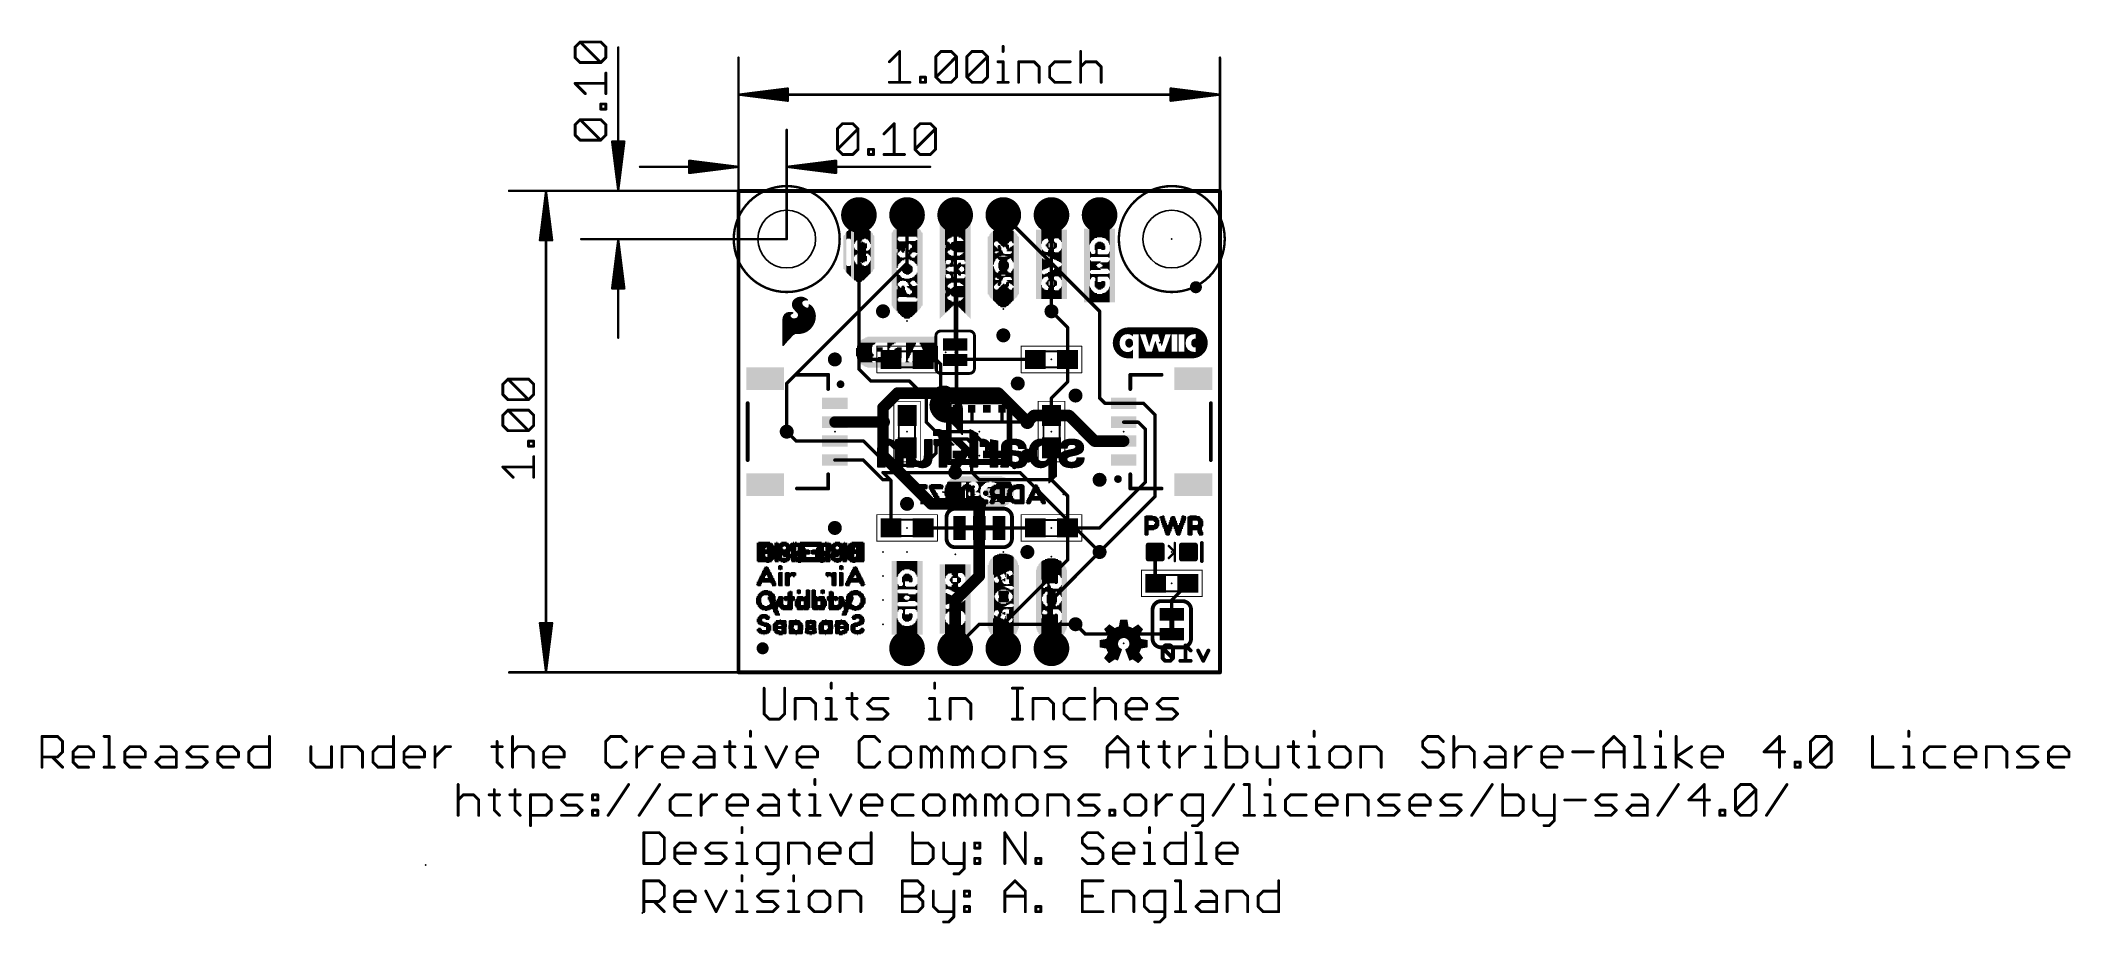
# Model space of a CAD drawing. Extents: x -37 to 70, y -13 to 33.
import ezdxf

# ---------------------------------------------------------------- set-up
doc = ezdxf.new("R2010")
doc.units = 0
for name, color, linetype in [('1', 12, 'CONTINUOUS'), ('16', 132, 'CONTINUOUS'), ('17', 110, 'CONTINUOUS'), ('18', 110, 'CONTINUOUS'), ('20', 53, 'CONTINUOUS'), ('21', 41, 'CONTINUOUS'), ('22', 40, 'CONTINUOUS'), ('23', 53, 'CONTINUOUS'), ('24', 53, 'CONTINUOUS'), ('39', 12, 'CONTINUOUS'), ('47', 253, 'CONTINUOUS'), ('51', 53, 'CONTINUOUS')]:
    doc.layers.add(name, color=color, linetype=linetype)

# ---------------------------------------------------------------- blocks, each defined once
blk = doc.blocks.new('RECT')
blk.add_solid([(-0.5, -0.5), (0.5, -0.5), (-0.5, 0.5), (0.5, 0.5)])
blk = doc.blocks.new('RECT160000X160000R30')
at = {"const_width": 0.15}
blk.add_lwpolyline([(0.425, -0.35), (0.425, 0.35, 0.4142), (0.35, 0.425), (-0.35, 0.425, 0.4142), (-0.425, 0.35), (-0.425, -0.35, 0.4142), (-0.35, -0.425), (0.35, -0.425, 0.4142)], format="xyb", close=True, dxfattribs=at)
blk.add_solid([(-0.3754, -0.3754), (0.3754, -0.3754), (-0.3754, 0.3754), (0.3754, 0.3754)])
blk = doc.blocks.new('PIE')
at = {"const_width": 0.5}
blk.add_lwpolyline([(0, -0.25, 1), (0, 0.25, 1), (0, -0.25)], format="xyb", dxfattribs=at)
blk = doc.blocks.new('ROUNDP')
at = {"const_width": 0.5}
blk.add_lwpolyline([(0, -0.25, 1), (0, 0.25, 1), (0, -0.25)], format="xyb", dxfattribs=at)
blk = doc.blocks.new('ROUNDV')
at = {"const_width": 0.5}
blk.add_lwpolyline([(0, -0.25, 1), (0, 0.25, 1), (0, -0.25)], format="xyb", dxfattribs=at)

msp = doc.modelspace()

# ---------------------------------------------------------------- linework, layer by layer
at = {"layer": '1'}
for points, const_width in [([(0, 25.4), (25.4, 25.4)], 0.2032), ([(0, 0), (0, 25.4)], 0.2032), ([(25.4, 25.4), (25.4, 0)], 0.2032), ([(6.35, 16.51), (6.35, 24.13)], 0.1778), ([(11.43, 24.13), (11.43, 20.32)], 0.1778), ([(19.05, 19.05), (13.97, 24.13)], 0.1778), ([(11.5, 20.25), (11.43, 20.32)], 0.1778), ([(11.5, 16.51), (11.5, 20.25)], 0.1778), ([(17.36, 18.2), (16.51, 19.05)], 0.1778), ([(17.36, 16.51), (17.36, 18.2)], 0.1778), ([(19.05, 14.478), (19.05, 19.05)], 0.1778), ([(6.35, 16.002), (6.35, 16.51)], 0.1778), ([(8.04, 16.51), (6.35, 16.51)], 0.1778), ([(6.985, 15.367), (6.35, 16.002)], 0.1778), ([(9.74, 16.51), (10.414, 16.51)], 0.1778), ([(10.668, 16.256), (10.414, 16.51)], 0.1778), ([(10.668, 16.256), (10.668, 14.732)], 0.1778), ([(15.66, 16.51), (11.5, 16.51)], 0.1778), ([(11.5, 13.9), (11.5, 16.51)], 0.1778), ([(17.36, 16.51), (17.36, 15.328)], 0.1778), ([(9.017, 15.367), (6.985, 15.367)], 0.1778), ([(9.906, 14.478), (9.017, 15.367)], 0.1778), ([(16.51, 14.478), (17.36, 15.328)], 0.1778), ([(9.906, 13.208), (9.906, 14.478)], 0.1778), ([(10.668, 13.589), (10.668, 14.732)], 0.1778), ([(12.3, 13.9), (12.319, 13.881)], 0.1778), ([(12.319, 13.881), (12.319, 13.208)], 0.1778), ([(13.9, 13.9), (13.9, 13.265)], 0.1778), ([(16.51, 13.55), (16.51, 14.478)], 0.1778), ([(19.328, 14.2), (19.05, 14.478)], 0.1778), ([(20.32, 14.2), (19.328, 14.2)], 0.1778), ([(20.32, 14.2), (21.36, 14.2)], 0.1778), ([(21.36, 14.2), (21.971, 13.589)], 0.1778), ([(7.62, 13.208), (5.088, 13.208)], 0.6096), ([(5.088, 13.208), (5.08, 13.2)], 0.1778), ([(7.62, 12.446), (7.62, 13.208)], 0.1778), ([(10.414, 12.7), (9.906, 13.208)], 0.1778), ([(11.049, 13.208), (10.668, 13.589)], 0.1778), ([(11.049, 13.208), (12.319, 13.208)], 0.1778), ([(12.319, 13.208), (13.843, 13.208)], 0.1778), ([(13.9, 13.265), (13.843, 13.208)], 0.1778), ([(15.24, 13.208), (13.843, 13.208)], 0.1778), ([(15.582, 13.55), (15.24, 13.208)], 0.6096), ([(15.582, 13.55), (16.51, 13.55)], 0.6096), ([(16.51, 13.55), (17.438, 13.55)], 0.6096), ([(18.788, 12.2), (17.438, 13.55)], 0.6096), ([(20.32, 13.2), (21.09, 13.2)], 0.1778), ([(21.09, 13.2), (21.463, 12.827)], 0.1778), ([(21.463, 12.827), (21.463, 10.033)], 0.1778), ([(21.971, 13.589), (21.971, 9.271)], 0.1778), ([(3.04, 12.2), (2.54, 12.7)], 0.1778), ([(5.08, 12.2), (3.04, 12.2)], 0.1778), ([(5.08, 12.2), (6.596, 12.2)], 0.1778), ([(6.596, 12.2), (7.874, 10.922)], 0.1778), ([(7.62, 12.446), (8.216, 11.85)], 0.1778), ([(8.216, 11.85), (8.89, 11.85)], 0.1778), ([(12.319, 12.7), (10.414, 12.7)], 0.1778), ([(10.795, 12.319), (10.414, 11.938)], 0.1778), ([(10.414, 11.938), (10.414, 11.557)], 0.1778), ([(12.065, 12.319), (10.795, 12.319)], 0.1778), ([(12.3, 12.084), (12.065, 12.319)], 0.1778), ([(12.3, 11.5), (12.3, 12.084)], 0.1778), ([(13.1, 11.919), (12.319, 12.7)], 0.1778), ([(13.1, 11.5), (13.1, 11.919)], 0.1778), ([(20.32, 12.2), (18.788, 12.2)], 0.6096), ([(5.08, 11.2), (6.58, 11.2)], 0.1778), ([(6.58, 11.2), (7.62, 10.16)], 0.1778), ([(7.874, 10.922), (9.779, 10.922)], 0.1778), ([(9.779, 10.922), (10.414, 11.557)], 0.1778), ([(11.5, 11.5), (11.5, 10.541)], 0.1778), ([(12.3, 10.56), (12.3, 11.5)], 0.1778), ([(7.62, 10.541), (11.43, 10.541)], 0.1778), ([(8.001, 10.16), (7.62, 10.541)], 0.1778), ([(7.62, 10.16), (8.001, 10.16)], 0.1778), ([(8.04, 10.121), (8.001, 10.16)], 0.1778), ([(8.04, 7.62), (8.04, 10.121)], 0.1778), ([(11.5, 10.541), (11.43, 10.541)], 0.1778), ([(12.7, 10.16), (12.3, 10.56)], 0.1778), ([(16.51, 10.16), (12.7, 10.16)], 0.1778), ([(17.36, 9.31), (16.51, 10.16)], 0.1778), ([(21.463, 10.033), (19.05, 7.62)], 0.1778), ([(12.7, 7.62), (12.7, 8.89)], 0.6096), ([(17.36, 7.62), (17.36, 9.31)], 0.1778), ([(21.971, 9.271), (19.05, 6.35)], 0.1778), ([(9.74, 7.62), (11.6586, 7.62)], 0.1778), ([(11.9952, 7.747), (13.4049, 7.747)], 0.0127), ([(11.9952, 7.493), (11.9952, 7.747)], 0.0127), ([(11.9952, 7.7343), (13.4049, 7.7343)], 0.0127), ([(11.9952, 7.7216), (13.4049, 7.7216)], 0.0127), ([(11.9952, 7.7089), (13.4049, 7.7089)], 0.0127), ([(11.9952, 7.6962), (13.4049, 7.6962)], 0.0127), ([(11.9952, 7.6835), (13.4049, 7.6835)], 0.0127), ([(11.9952, 7.6708), (13.4049, 7.6708)], 0.0127), ([(11.9952, 7.6581), (13.4049, 7.6581)], 0.0127), ([(11.9952, 7.6454), (13.4049, 7.6454)], 0.0127), ([(11.9952, 7.6327), (13.4049, 7.6327)], 0.0127), ([(11.9952, 7.62), (13.4049, 7.62)], 0.0127), ([(11.9952, 7.6073), (13.4049, 7.6073)], 0.0127), ([(11.9952, 7.5946), (13.4049, 7.5946)], 0.0127), ([(11.9952, 7.5819), (13.4049, 7.5819)], 0.0127), ([(11.9952, 7.5692), (13.4049, 7.5692)], 0.0127), ([(11.9952, 7.5565), (13.4049, 7.5565)], 0.0127), ([(11.9952, 7.5438), (13.4049, 7.5438)], 0.0127), ([(11.9952, 7.5311), (13.4049, 7.5311)], 0.0127), ([(11.9952, 7.5184), (13.4049, 7.5184)], 0.0127), ([(11.9952, 7.5057), (13.4049, 7.5057)], 0.0127), ([(13.4049, 7.493), (11.9952, 7.493)], 0.0127), ([(11.9952, 7.493), (13.4049, 7.493)], 0.0127), ([(12.7, 7.62), (12.7, 5.08)], 0.6096), ([(13.4049, 7.747), (13.4049, 7.493)], 0.0127), ([(13.7414, 7.62), (15.66, 7.62)], 0.1778), ([(17.36, 7.62), (17.36, 5.93)], 0.1778), ([(19.05, 7.62), (17.36, 7.62)], 0.1778), ([(19.05, 6.35), (16.51, 3.81)], 0.1778), ([(21.983, 6.35), (21.983, 4.726)], 0.1778), ([(12.7, 5.08), (11.43, 3.81)], 0.6096), ([(17.36, 5.93), (13.97, 2.54)], 0.1778), ([(21.983, 4.726), (22.01, 4.699)], 0.1778), ([(23.71, 4.6727), (22.86, 3.8227)], 0.1778), ([(23.71, 4.699), (23.71, 4.6727)], 0.1778), ([(11.43, 3.81), (11.43, 1.27)], 0.6096), ([(16.51, 3.81), (16.51, 1.27)], 0.1778), ([(22.733, 2.3559), (22.733, 3.2385)], 0.0127), ([(22.733, 3.2385), (22.987, 3.2385)], 0.0127), ([(22.733, 3.2258), (22.987, 3.2258)], 0.0127), ([(22.733, 3.2131), (22.987, 3.2131)], 0.0127), ([(22.86, 3.8227), (22.86, 3.0607)], 0.1778), ([(22.987, 3.2385), (22.987, 2.3559)], 0.0127), ([(13.97, 2.54), (13.97, 1.27)], 0.1778), ([(18.3007, 2.0193), (17.78, 2.54)], 0.1778), ([(22.733, 3.2004), (22.987, 3.2004)], 0.0127), ([(22.733, 3.1877), (22.987, 3.1877)], 0.0127), ([(22.733, 3.175), (22.987, 3.175)], 0.0127), ([(22.733, 3.1623), (22.987, 3.1623)], 0.0127), ([(22.733, 3.1496), (22.987, 3.1496)], 0.0127), ([(22.733, 3.1369), (22.987, 3.1369)], 0.0127), ([(22.733, 3.1242), (22.987, 3.1242)], 0.0127), ([(22.733, 3.1115), (22.987, 3.1115)], 0.0127), ([(22.733, 3.0988), (22.987, 3.0988)], 0.0127), ([(22.733, 3.0861), (22.987, 3.0861)], 0.0127), ([(22.733, 3.0734), (22.987, 3.0734)], 0.0127), ([(22.733, 3.0607), (22.987, 3.0607)], 0.0127), ([(22.733, 3.048), (22.987, 3.048)], 0.0127), ([(22.733, 3.0353), (22.987, 3.0353)], 0.0127), ([(22.733, 3.0226), (22.987, 3.0226)], 0.0127), ([(22.733, 3.0099), (22.987, 3.0099)], 0.0127), ([(22.733, 2.9972), (22.987, 2.9972)], 0.0127), ([(22.733, 2.9845), (22.987, 2.9845)], 0.0127), ([(22.733, 2.9718), (22.987, 2.9718)], 0.0127), ([(22.733, 2.9591), (22.987, 2.9591)], 0.0127), ([(22.733, 2.9464), (22.987, 2.9464)], 0.0127), ([(22.733, 2.9337), (22.987, 2.9337)], 0.0127), ([(22.733, 2.921), (22.987, 2.921)], 0.0127), ([(22.733, 2.9083), (22.987, 2.9083)], 0.0127), ([(22.733, 2.8956), (22.987, 2.8956)], 0.0127), ([(22.733, 2.8829), (22.987, 2.8829)], 0.0127), ([(22.733, 2.8702), (22.987, 2.8702)], 0.0127), ([(22.733, 2.8575), (22.987, 2.8575)], 0.0127), ([(22.733, 2.8448), (22.987, 2.8448)], 0.0127), ([(22.733, 2.8321), (22.987, 2.8321)], 0.0127), ([(22.733, 2.8194), (22.987, 2.8194)], 0.0127), ([(22.733, 2.8067), (22.987, 2.8067)], 0.0127), ([(22.733, 2.794), (22.987, 2.794)], 0.0127), ([(22.733, 2.7813), (22.987, 2.7813)], 0.0127), ([(22.733, 2.7686), (22.987, 2.7686)], 0.0127), ([(22.733, 2.7559), (22.987, 2.7559)], 0.0127), ([(22.733, 2.7432), (22.987, 2.7432)], 0.0127), ([(22.733, 2.7305), (22.987, 2.7305)], 0.0127), ([(22.733, 2.7178), (22.987, 2.7178)], 0.0127), ([(22.733, 2.7051), (22.987, 2.7051)], 0.0127), ([(22.733, 2.6924), (22.987, 2.6924)], 0.0127), ([(22.733, 2.6797), (22.987, 2.6797)], 0.0127), ([(22.733, 2.667), (22.987, 2.667)], 0.0127), ([(22.733, 2.6543), (22.987, 2.6543)], 0.0127), ([(22.733, 2.6416), (22.987, 2.6416)], 0.0127), ([(22.733, 2.6289), (22.987, 2.6289)], 0.0127), ([(22.733, 2.6162), (22.987, 2.6162)], 0.0127), ([(22.733, 2.6035), (22.987, 2.6035)], 0.0127), ([(22.733, 2.5908), (22.987, 2.5908)], 0.0127), ([(22.733, 2.5781), (22.987, 2.5781)], 0.0127), ([(22.733, 2.5654), (22.987, 2.5654)], 0.0127), ([(22.733, 2.5527), (22.987, 2.5527)], 0.0127), ([(22.733, 2.54), (22.987, 2.54)], 0.0127), ([(22.733, 2.5273), (22.987, 2.5273)], 0.0127), ([(22.733, 2.5146), (22.987, 2.5146)], 0.0127), ([(22.733, 2.5019), (22.987, 2.5019)], 0.0127), ([(22.733, 2.4892), (22.987, 2.4892)], 0.0127), ([(22.733, 2.4765), (22.987, 2.4765)], 0.0127), ([(22.733, 2.4638), (22.987, 2.4638)], 0.0127), ([(22.733, 2.4511), (22.987, 2.4511)], 0.0127), ([(22.733, 2.4384), (22.987, 2.4384)], 0.0127), ([(22.733, 2.4257), (22.987, 2.4257)], 0.0127), ([(22.733, 2.413), (22.987, 2.413)], 0.0127), ([(22.733, 2.4003), (22.987, 2.4003)], 0.0127), ([(22.733, 2.3876), (22.987, 2.3876)], 0.0127), ([(22.733, 2.3749), (22.987, 2.3749)], 0.0127), ([(22.733, 2.3622), (22.987, 2.3622)], 0.0127), ([(22.987, 2.3559), (22.733, 2.3559)], 0.0127), ([(22.86, 2.0193), (18.3007, 2.0193)], 0.1778), ([(25.4, 0), (0, 0)], 0.2032)]:
    msp.add_lwpolyline(points, dxfattribs=dict(at, const_width=const_width))
for points, const_width in [([(0, 25.4508, 1), (0, 25.3492)], 0.1016), ([(0.0508, 25.4, 1), (-0.0508, 25.4)], 0.1016), ([(25.4508, 25.4, 1), (25.3492, 25.4)], 0.1016), ([(25.4, 25.3492, 1), (25.4, 25.4508)], 0.1016), ([(6.3945, 24.13, 1), (6.3056, 24.13)], 0.0889), ([(11.4744, 24.13, 1), (11.3856, 24.13)], 0.0889), ([(14.0014, 24.1614, 1), (13.9386, 24.0986)], 0.0889), ([(11.4614, 20.3514, 1), (11.3986, 20.2886)], 0.0889), ([(11.3856, 20.32, 1), (11.4744, 20.32)], 0.0889), ([(11.5444, 20.25, 1), (11.4556, 20.25)], 0.0889), ([(11.4686, 20.2186, 1), (11.5314, 20.2814)], 0.0889), ([(16.5414, 19.0814, 1), (16.4786, 19.0186)], 0.0889), ([(17.4045, 18.2, 1), (17.3155, 18.2)], 0.0889), ([(17.3286, 18.1686, 1), (17.3914, 18.2314)], 0.0889), ([(19.0945, 19.05, 1), (19.0055, 19.05)], 0.0889), ([(19.0186, 19.0186, 1), (19.0814, 19.0814)], 0.0889), ([(6.35, 16.5545, 1), (6.35, 16.4656)], 0.0889), ([(6.3945, 16.51, 1), (6.3056, 16.51)], 0.0889), ([(6.3056, 16.51, 1), (6.3945, 16.51)], 0.0889), ([(6.3814, 16.0334, 1), (6.3186, 15.9706)], 0.0889), ([(8.04, 16.4656, 1), (8.04, 16.5545)], 0.0889), ([(9.74, 16.5545, 1), (9.74, 16.4656)], 0.0889), ([(10.4454, 16.5414, 1), (10.3826, 16.4786)], 0.0889), ([(10.414, 16.4656, 1), (10.414, 16.5545)], 0.0889), ([(10.7125, 16.256, 1), (10.6236, 16.256)], 0.0889), ([(10.6366, 16.2246, 1), (10.6994, 16.2874)], 0.0889), ([(11.5, 16.5545, 1), (11.5, 16.4656)], 0.0889), ([(11.5444, 16.51, 1), (11.4556, 16.51)], 0.0889), ([(11.4556, 16.51, 1), (11.5444, 16.51)], 0.0889), ([(15.66, 16.4656, 1), (15.66, 16.5545)], 0.0889), ([(17.4045, 16.51, 1), (17.3155, 16.51)], 0.0889), ([(17.3155, 16.51, 1), (17.4045, 16.51)], 0.0889), ([(6.3056, 16.002, 1), (6.3945, 16.002)], 0.0889), ([(6.985, 15.4115, 1), (6.985, 15.3226)], 0.0889), ([(6.9536, 15.3356, 1), (7.0164, 15.3984)], 0.0889), ([(9.0484, 15.3984, 1), (8.9856, 15.3356)], 0.0889), ([(9.017, 15.3226, 1), (9.017, 15.4115)], 0.0889), ([(17.3155, 15.328, 1), (17.4045, 15.328)], 0.0889), ([(17.3914, 15.2966, 1), (17.3286, 15.3594)], 0.0889), ([(9.9505, 14.478, 1), (9.8616, 14.478)], 0.0889), ([(9.8746, 14.4466, 1), (9.9374, 14.5094)], 0.0889), ([(10.7125, 14.732, 1), (10.6236, 14.732)], 0.0889), ([(10.6236, 14.732, 1), (10.7125, 14.732)], 0.0889), ([(11.4556, 13.9, 1), (11.5444, 13.9)], 0.0889), ([(12.3314, 13.9314, 1), (12.2686, 13.8686)], 0.0889), ([(12.3635, 13.881, 1), (12.2746, 13.881)], 0.0889), ([(12.2876, 13.8496, 1), (12.3504, 13.9124)], 0.0889), ([(13.9444, 13.9, 1), (13.8556, 13.9)], 0.0889), ([(16.5545, 14.478, 1), (16.4656, 14.478)], 0.0889), ([(16.4786, 14.5094, 1), (16.5414, 14.4466)], 0.0889), ([(19.0814, 14.5094, 1), (19.0186, 14.4466)], 0.0889), ([(19.0055, 14.478, 1), (19.0945, 14.478)], 0.0889), ([(19.328, 14.2445, 1), (19.328, 14.1556)], 0.0889), ([(19.2966, 14.1686, 1), (19.3594, 14.2314)], 0.0889), ([(20.32, 14.2445, 1), (20.32, 14.1556)], 0.0889), ([(20.32, 14.1556, 1), (20.32, 14.2445)], 0.0889), ([(21.3914, 14.2314, 1), (21.3286, 14.1686)], 0.0889), ([(21.36, 14.1556, 1), (21.36, 14.2445)], 0.0889), ([(5.088, 13.3604, 1), (5.088, 13.0556)], 0.3048), ([(5.0486, 13.2314, 1), (5.1114, 13.1686)], 0.0889), ([(5.1194, 13.1766, 1), (5.0566, 13.2394)], 0.0889), ([(7.62, 13.0556, 1), (7.62, 13.3604)], 0.3048), ([(7.6645, 13.208, 1), (7.5755, 13.208)], 0.0889), ([(9.9374, 13.2394, 1), (9.8746, 13.1766)], 0.0889), ([(9.8616, 13.208, 1), (9.9505, 13.208)], 0.0889), ([(10.6994, 13.6204, 1), (10.6366, 13.5576)], 0.0889), ([(10.6236, 13.589, 1), (10.7125, 13.589)], 0.0889), ([(11.049, 13.2524, 1), (11.049, 13.1636)], 0.0889), ([(11.0176, 13.1766, 1), (11.0804, 13.2394)], 0.0889), ([(12.319, 13.2524, 1), (12.319, 13.1636)], 0.0889), ([(12.2746, 13.208, 1), (12.3635, 13.208)], 0.0889), ([(12.319, 13.1636, 1), (12.319, 13.2524)], 0.0889), ([(13.8116, 13.2394, 1), (13.8744, 13.1766)], 0.0889), ([(13.843, 13.2524, 1), (13.843, 13.1636)], 0.0889), ([(13.843, 13.1636, 1), (13.843, 13.2524)], 0.0889), ([(13.8556, 13.265, 1), (13.9444, 13.265)], 0.0889), ([(13.9314, 13.2336, 1), (13.8686, 13.2964)], 0.0889), ([(15.1322, 13.3158, 1), (15.3478, 13.1002)], 0.3048), ([(15.24, 13.1636, 1), (15.24, 13.2524)], 0.0889), ([(15.582, 13.7024, 1), (15.582, 13.3976)], 0.3048), ([(15.6898, 13.4422, 1), (15.4742, 13.6578)], 0.3048), ([(16.51, 13.7024, 1), (16.51, 13.3976)], 0.3048), ([(16.51, 13.3976, 1), (16.51, 13.7024)], 0.3048), ([(16.4656, 13.55, 1), (16.5545, 13.55)], 0.0889), ([(17.5458, 13.6578, 1), (17.3302, 13.4422)], 0.3048), ([(17.438, 13.3976, 1), (17.438, 13.7024)], 0.3048), ([(20.32, 13.2445, 1), (20.32, 13.1556)], 0.0889), ([(21.1214, 13.2314, 1), (21.0586, 13.1686)], 0.0889), ([(21.09, 13.1556, 1), (21.09, 13.2445)], 0.0889), ([(21.5075, 12.827, 1), (21.4185, 12.827)], 0.0889), ([(21.4316, 12.7956, 1), (21.4944, 12.8584)], 0.0889), ([(22.0155, 13.589, 1), (21.9265, 13.589)], 0.0889), ([(21.9396, 13.5576, 1), (22.0024, 13.6204)], 0.0889), ([(2.5714, 12.7314, 1), (2.5086, 12.6686)], 0.0889), ([(3.04, 12.2445, 1), (3.04, 12.1556)], 0.0889), ([(3.0086, 12.1686, 1), (3.0714, 12.2314)], 0.0889), ([(5.08, 12.2445, 1), (5.08, 12.1556)], 0.0889), ([(5.08, 12.1556, 1), (5.08, 12.2445)], 0.0889), ([(6.6274, 12.2314, 1), (6.5646, 12.1686)], 0.0889), ([(6.596, 12.1556, 1), (6.596, 12.2445)], 0.0889), ([(7.5755, 12.446, 1), (7.6645, 12.446)], 0.0889), ([(7.6514, 12.4774, 1), (7.5886, 12.4146)], 0.0889), ([(8.216, 11.8945, 1), (8.216, 11.8056)], 0.0889), ([(8.1846, 11.8186, 1), (8.2474, 11.8814)], 0.0889), ([(8.89, 11.8056, 1), (8.89, 11.8945)], 0.0889), ([(10.414, 12.7445, 1), (10.414, 12.6556)], 0.0889), ([(10.3826, 11.9694, 1), (10.4454, 11.9066)], 0.0889), ([(10.4584, 11.938, 1), (10.3696, 11.938)], 0.0889), ([(10.3826, 12.6686, 1), (10.4454, 12.7314)], 0.0889), ([(10.795, 12.3635, 1), (10.795, 12.2746)], 0.0889), ([(10.8264, 12.2876, 1), (10.7636, 12.3504)], 0.0889), ([(12.0964, 12.3504, 1), (12.0336, 12.2876)], 0.0889), ([(12.065, 12.2746, 1), (12.065, 12.3635)], 0.0889), ([(12.3445, 12.084, 1), (12.2556, 12.084)], 0.0889), ([(12.2686, 12.0526, 1), (12.3314, 12.1154)], 0.0889), ([(12.3504, 12.7314, 1), (12.2876, 12.6686)], 0.0889), ([(12.319, 12.6556, 1), (12.319, 12.7445)], 0.0889), ([(13.1445, 11.919, 1), (13.0556, 11.919)], 0.0889), ([(13.0686, 11.8876, 1), (13.1314, 11.9504)], 0.0889), ([(18.788, 12.3524, 1), (18.788, 12.0476)], 0.3048), ([(18.6802, 12.0922, 1), (18.8958, 12.3078)], 0.3048), ([(20.32, 12.0476, 1), (20.32, 12.3524)], 0.3048), ([(5.08, 11.2445, 1), (5.08, 11.1556)], 0.0889), ([(6.6114, 11.2314, 1), (6.5486, 11.1686)], 0.0889), ([(6.58, 11.1556, 1), (6.58, 11.2445)], 0.0889), ([(7.874, 10.9665, 1), (7.874, 10.8776)], 0.0889), ([(7.8426, 10.8906, 1), (7.9054, 10.9534)], 0.0889), ([(9.7476, 10.9534, 1), (9.8104, 10.8906)], 0.0889), ([(9.779, 10.8776, 1), (9.779, 10.9665)], 0.0889), ([(10.3696, 11.557, 1), (10.4584, 11.557)], 0.0889), ([(10.4454, 11.5256, 1), (10.3826, 11.5884)], 0.0889), ([(11.5444, 11.5, 1), (11.4556, 11.5)], 0.0889), ([(12.3445, 11.5, 1), (12.2556, 11.5)], 0.0889), ([(12.2556, 11.5, 1), (12.3445, 11.5)], 0.0889), ([(13.0556, 11.5, 1), (13.1445, 11.5)], 0.0889), ([(7.6514, 10.5724, 1), (7.5886, 10.5096)], 0.0889), ([(7.62, 10.5854, 1), (7.62, 10.4966)], 0.0889), ([(7.62, 10.2044, 1), (7.62, 10.1156)], 0.0889), ([(7.5886, 10.1286, 1), (7.6514, 10.1914)], 0.0889), ([(8.0324, 10.1914, 1), (7.9696, 10.1286)], 0.0889), ([(7.9696, 10.1286, 1), (8.0324, 10.1914)], 0.0889), ([(8.0845, 10.121, 1), (7.9956, 10.121)], 0.0889), ([(8.001, 10.1156, 1), (8.001, 10.2044)], 0.0889), ([(8.0086, 10.0896, 1), (8.0714, 10.1524)], 0.0889), ([(11.43, 10.5854, 1), (11.43, 10.4966)], 0.0889), ([(11.43, 10.4966, 1), (11.43, 10.5854)], 0.0889), ([(11.4556, 10.541, 1), (11.5444, 10.541)], 0.0889), ([(11.5, 10.4966, 1), (11.5, 10.5854)], 0.0889), ([(12.3314, 10.5914, 1), (12.2686, 10.5286)], 0.0889), ([(12.2556, 10.56, 1), (12.3445, 10.56)], 0.0889), ([(12.7, 10.2044, 1), (12.7, 10.1156)], 0.0889), ([(12.6686, 10.1286, 1), (12.7314, 10.1914)], 0.0889), ([(16.5414, 10.1914, 1), (16.4786, 10.1286)], 0.0889), ([(16.51, 10.1156, 1), (16.51, 10.2044)], 0.0889), ([(21.4185, 10.033, 1), (21.5075, 10.033)], 0.0889), ([(21.4944, 10.0016, 1), (21.4316, 10.0644)], 0.0889), ([(12.8524, 8.89, 1), (12.5476, 8.89)], 0.3048), ([(17.4045, 9.31, 1), (17.3155, 9.31)], 0.0889), ([(17.3286, 9.2786, 1), (17.3914, 9.3414)], 0.0889), ([(21.9265, 9.271, 1), (22.0155, 9.271)], 0.0889), ([(22.0024, 9.2396, 1), (21.9396, 9.3024)], 0.0889), ([(7.9956, 7.62, 1), (8.0845, 7.62)], 0.0889), ([(9.74, 7.6645, 1), (9.74, 7.5755)], 0.0889), ([(11.6586, 7.5755, 1), (11.6586, 7.6645)], 0.0889), ([(11.9952, 7.7502, 1), (11.9952, 7.7438)], 0.0064), ([(11.9983, 7.747, 1), (11.992, 7.747)], 0.0064), ([(11.9952, 7.7375, 1), (11.9952, 7.7311)], 0.0064), ([(11.9952, 7.7248, 1), (11.9952, 7.7184)], 0.0064), ([(11.9952, 7.7121, 1), (11.9952, 7.7057)], 0.0064), ([(11.9952, 7.6994, 1), (11.9952, 7.693)], 0.0064), ([(11.9952, 7.6867, 1), (11.9952, 7.6803)], 0.0064), ([(11.9952, 7.674, 1), (11.9952, 7.6676)], 0.0064), ([(11.9952, 7.6613, 1), (11.9952, 7.6549)], 0.0064), ([(11.9952, 7.6486, 1), (11.9952, 7.6422)], 0.0064), ([(11.9952, 7.6359, 1), (11.9952, 7.6295)], 0.0064), ([(11.9952, 7.6232, 1), (11.9952, 7.6168)], 0.0064), ([(11.9952, 7.6105, 1), (11.9952, 7.6041)], 0.0064), ([(11.9952, 7.5978, 1), (11.9952, 7.5914)], 0.0064), ([(11.9952, 7.5851, 1), (11.9952, 7.5787)], 0.0064), ([(11.9952, 7.5724, 1), (11.9952, 7.566)], 0.0064), ([(11.9952, 7.5597, 1), (11.9952, 7.5533)], 0.0064), ([(11.9952, 7.547, 1), (11.9952, 7.5406)], 0.0064), ([(11.9952, 7.5343, 1), (11.9952, 7.5279)], 0.0064), ([(11.9952, 7.5216, 1), (11.9952, 7.5152)], 0.0064), ([(11.9952, 7.5089, 1), (11.9952, 7.5025)], 0.0064), ([(11.9952, 7.4962, 1), (11.9952, 7.4898)], 0.0064), ([(11.9952, 7.4962, 1), (11.9952, 7.4898)], 0.0064), ([(12.8524, 7.62, 1), (12.5476, 7.62)], 0.3048), ([(12.5476, 7.62, 1), (12.8524, 7.62)], 0.3048), ([(13.408, 7.747, 1), (13.4017, 7.747)], 0.0064), ([(13.4049, 7.7438, 1), (13.4049, 7.7502)], 0.0064), ([(13.4049, 7.7311, 1), (13.4049, 7.7375)], 0.0064), ([(13.4049, 7.7184, 1), (13.4049, 7.7248)], 0.0064), ([(13.4049, 7.7057, 1), (13.4049, 7.7121)], 0.0064), ([(13.4049, 7.693, 1), (13.4049, 7.6994)], 0.0064), ([(13.4049, 7.6803, 1), (13.4049, 7.6867)], 0.0064), ([(13.4049, 7.6676, 1), (13.4049, 7.674)], 0.0064), ([(13.4049, 7.6549, 1), (13.4049, 7.6613)], 0.0064), ([(13.4049, 7.6422, 1), (13.4049, 7.6486)], 0.0064), ([(13.4049, 7.6295, 1), (13.4049, 7.6359)], 0.0064), ([(13.4049, 7.6168, 1), (13.4049, 7.6232)], 0.0064), ([(13.4049, 7.6041, 1), (13.4049, 7.6105)], 0.0064), ([(13.4049, 7.5914, 1), (13.4049, 7.5978)], 0.0064), ([(13.4049, 7.5787, 1), (13.4049, 7.5851)], 0.0064), ([(13.4049, 7.566, 1), (13.4049, 7.5724)], 0.0064), ([(13.4049, 7.5533, 1), (13.4049, 7.5597)], 0.0064), ([(13.4049, 7.5406, 1), (13.4049, 7.547)], 0.0064), ([(13.4049, 7.5279, 1), (13.4049, 7.5343)], 0.0064), ([(13.4049, 7.5152, 1), (13.4049, 7.5216)], 0.0064), ([(13.4049, 7.5025, 1), (13.4049, 7.5089)], 0.0064), ([(13.4049, 7.4898, 1), (13.4049, 7.4962)], 0.0064), ([(13.4049, 7.4898, 1), (13.4049, 7.4962)], 0.0064), ([(13.7414, 7.6645, 1), (13.7414, 7.5755)], 0.0889), ([(15.66, 7.5755, 1), (15.66, 7.6645)], 0.0889), ([(17.36, 7.6645, 1), (17.36, 7.5755)], 0.0889), ([(17.4045, 7.62, 1), (17.3155, 7.62)], 0.0889), ([(17.3155, 7.62, 1), (17.4045, 7.62)], 0.0889), ([(19.0186, 7.6514, 1), (19.0814, 7.5886)], 0.0889), ([(19.05, 7.5755, 1), (19.05, 7.6645)], 0.0889), ([(11.992, 7.493, 1), (11.9983, 7.493)], 0.0064), ([(13.4017, 7.493, 1), (13.408, 7.493)], 0.0064), ([(19.0814, 6.3186, 1), (19.0186, 6.3814)], 0.0889), ([(22.0275, 6.35, 1), (21.9385, 6.35)], 0.0889), ([(12.8078, 4.9722, 1), (12.5922, 5.1878)], 0.3048), ([(17.3155, 5.93, 1), (17.4045, 5.93)], 0.0889), ([(17.3914, 5.8986, 1), (17.3286, 5.9614)], 0.0889), ([(19.0186, 6.3814, 1), (19.0814, 6.3186)], 0.0889), ([(12.5476, 5.08, 1), (12.8524, 5.08)], 0.3048), ([(22.0144, 4.7574, 1), (21.9516, 4.6946)], 0.0889), ([(21.9385, 4.726, 1), (22.0275, 4.726)], 0.0889), ([(21.9786, 4.6676, 1), (22.0414, 4.7304)], 0.0889), ([(23.7545, 4.699, 1), (23.6655, 4.699)], 0.0889), ([(23.6655, 4.6727, 1), (23.7545, 4.6727)], 0.0889), ([(23.7414, 4.6413, 1), (23.6786, 4.7041)], 0.0889), ([(11.3222, 3.9178, 1), (11.5378, 3.7022)], 0.3048), ([(11.5824, 3.81, 1), (11.2776, 3.81)], 0.3048), ([(16.5545, 3.81, 1), (16.4656, 3.81)], 0.0889), ([(16.4786, 3.8414, 1), (16.5414, 3.7786)], 0.0889), ([(22.7362, 3.2385, 1), (22.7298, 3.2385)], 0.0064), ([(22.733, 3.2417, 1), (22.733, 3.2353)], 0.0064), ([(22.733, 3.229, 1), (22.733, 3.2226)], 0.0064), ([(22.733, 3.2163, 1), (22.733, 3.2099)], 0.0064), ([(22.9045, 3.8227, 1), (22.8155, 3.8227)], 0.0889), ([(22.8286, 3.8541, 1), (22.8914, 3.7913)], 0.0889), ([(22.9902, 3.2385, 1), (22.9838, 3.2385)], 0.0064), ([(22.987, 3.2353, 1), (22.987, 3.2417)], 0.0064), ([(22.987, 3.2226, 1), (22.987, 3.229)], 0.0064), ([(22.987, 3.2099, 1), (22.987, 3.2163)], 0.0064), ([(14.0145, 2.54, 1), (13.9256, 2.54)], 0.0889), ([(13.9386, 2.5714, 1), (14.0014, 2.5086)], 0.0889), ([(17.8114, 2.5714, 1), (17.7486, 2.5086)], 0.0889), ([(22.733, 3.2036, 1), (22.733, 3.1972)], 0.0064), ([(22.733, 3.1909, 1), (22.733, 3.1845)], 0.0064), ([(22.733, 3.1782, 1), (22.733, 3.1718)], 0.0064), ([(22.733, 3.1655, 1), (22.733, 3.1591)], 0.0064), ([(22.733, 3.1528, 1), (22.733, 3.1464)], 0.0064), ([(22.733, 3.1401, 1), (22.733, 3.1337)], 0.0064), ([(22.733, 3.1274, 1), (22.733, 3.121)], 0.0064), ([(22.733, 3.1147, 1), (22.733, 3.1083)], 0.0064), ([(22.733, 3.102, 1), (22.733, 3.0956)], 0.0064), ([(22.733, 3.0893, 1), (22.733, 3.0829)], 0.0064), ([(22.733, 3.0766, 1), (22.733, 3.0702)], 0.0064), ([(22.733, 3.0639, 1), (22.733, 3.0575)], 0.0064), ([(22.733, 3.0512, 1), (22.733, 3.0448)], 0.0064), ([(22.733, 3.0385, 1), (22.733, 3.0321)], 0.0064), ([(22.733, 3.0258, 1), (22.733, 3.0194)], 0.0064), ([(22.733, 3.0131, 1), (22.733, 3.0067)], 0.0064), ([(22.733, 3.0004, 1), (22.733, 2.994)], 0.0064), ([(22.733, 2.9877, 1), (22.733, 2.9813)], 0.0064), ([(22.733, 2.975, 1), (22.733, 2.9686)], 0.0064), ([(22.733, 2.9623, 1), (22.733, 2.9559)], 0.0064), ([(22.733, 2.9496, 1), (22.733, 2.9432)], 0.0064), ([(22.733, 2.9369, 1), (22.733, 2.9305)], 0.0064), ([(22.733, 2.9242, 1), (22.733, 2.9178)], 0.0064), ([(22.733, 2.9115, 1), (22.733, 2.9051)], 0.0064), ([(22.733, 2.8988, 1), (22.733, 2.8924)], 0.0064), ([(22.733, 2.8861, 1), (22.733, 2.8797)], 0.0064), ([(22.733, 2.8734, 1), (22.733, 2.867)], 0.0064), ([(22.733, 2.8607, 1), (22.733, 2.8543)], 0.0064), ([(22.733, 2.848, 1), (22.733, 2.8416)], 0.0064), ([(22.733, 2.8353, 1), (22.733, 2.8289)], 0.0064), ([(22.733, 2.8226, 1), (22.733, 2.8162)], 0.0064), ([(22.733, 2.8099, 1), (22.733, 2.8035)], 0.0064), ([(22.733, 2.7972, 1), (22.733, 2.7908)], 0.0064), ([(22.733, 2.7845, 1), (22.733, 2.7781)], 0.0064), ([(22.733, 2.7718, 1), (22.733, 2.7654)], 0.0064), ([(22.733, 2.7591, 1), (22.733, 2.7527)], 0.0064), ([(22.733, 2.7464, 1), (22.733, 2.74)], 0.0064), ([(22.733, 2.7337, 1), (22.733, 2.7273)], 0.0064), ([(22.733, 2.721, 1), (22.733, 2.7146)], 0.0064), ([(22.733, 2.7083, 1), (22.733, 2.7019)], 0.0064), ([(22.733, 2.6956, 1), (22.733, 2.6892)], 0.0064), ([(22.733, 2.6829, 1), (22.733, 2.6765)], 0.0064), ([(22.733, 2.6702, 1), (22.733, 2.6638)], 0.0064), ([(22.733, 2.6575, 1), (22.733, 2.6511)], 0.0064), ([(22.733, 2.6448, 1), (22.733, 2.6384)], 0.0064), ([(22.733, 2.6321, 1), (22.733, 2.6257)], 0.0064), ([(22.733, 2.6194, 1), (22.733, 2.613)], 0.0064), ([(22.733, 2.6067, 1), (22.733, 2.6003)], 0.0064), ([(22.733, 2.594, 1), (22.733, 2.5876)], 0.0064), ([(22.733, 2.5813, 1), (22.733, 2.5749)], 0.0064), ([(22.733, 2.5686, 1), (22.733, 2.5622)], 0.0064), ([(22.733, 2.5559, 1), (22.733, 2.5495)], 0.0064), ([(22.733, 2.5432, 1), (22.733, 2.5368)], 0.0064), ([(22.733, 2.5305, 1), (22.733, 2.5241)], 0.0064), ([(22.733, 2.5178, 1), (22.733, 2.5114)], 0.0064), ([(22.733, 2.5051, 1), (22.733, 2.4987)], 0.0064), ([(22.733, 2.4924, 1), (22.733, 2.486)], 0.0064), ([(22.733, 2.4797, 1), (22.733, 2.4733)], 0.0064), ([(22.733, 2.467, 1), (22.733, 2.4606)], 0.0064), ([(22.733, 2.4543, 1), (22.733, 2.4479)], 0.0064), ([(22.733, 2.4416, 1), (22.733, 2.4352)], 0.0064), ([(22.733, 2.4289, 1), (22.733, 2.4225)], 0.0064), ([(22.733, 2.4162, 1), (22.733, 2.4098)], 0.0064), ([(22.733, 2.4035, 1), (22.733, 2.3971)], 0.0064), ([(22.733, 2.3908, 1), (22.733, 2.3844)], 0.0064), ([(22.733, 2.3781, 1), (22.733, 2.3717)], 0.0064), ([(22.733, 2.3654, 1), (22.733, 2.359)], 0.0064), ([(22.733, 2.359, 1), (22.733, 2.3527)], 0.0064), ([(22.7298, 2.3559, 1), (22.7362, 2.3559)], 0.0064), ([(22.8155, 3.0607, 1), (22.9045, 3.0607)], 0.0889), ([(22.9838, 2.3559, 1), (22.9902, 2.3559)], 0.0064), ([(22.987, 3.1972, 1), (22.987, 3.2036)], 0.0064), ([(22.987, 3.1845, 1), (22.987, 3.1909)], 0.0064), ([(22.987, 3.1718, 1), (22.987, 3.1782)], 0.0064), ([(22.987, 3.1591, 1), (22.987, 3.1655)], 0.0064), ([(22.987, 3.1464, 1), (22.987, 3.1528)], 0.0064), ([(22.987, 3.1337, 1), (22.987, 3.1401)], 0.0064), ([(22.987, 3.121, 1), (22.987, 3.1274)], 0.0064), ([(22.987, 3.1083, 1), (22.987, 3.1147)], 0.0064), ([(22.987, 3.0956, 1), (22.987, 3.102)], 0.0064), ([(22.987, 3.0829, 1), (22.987, 3.0893)], 0.0064), ([(22.987, 3.0702, 1), (22.987, 3.0766)], 0.0064), ([(22.987, 3.0575, 1), (22.987, 3.0639)], 0.0064), ([(22.987, 3.0448, 1), (22.987, 3.0512)], 0.0064), ([(22.987, 3.0321, 1), (22.987, 3.0385)], 0.0064), ([(22.987, 3.0194, 1), (22.987, 3.0258)], 0.0064), ([(22.987, 3.0067, 1), (22.987, 3.0131)], 0.0064), ([(22.987, 2.994, 1), (22.987, 3.0004)], 0.0064), ([(22.987, 2.9813, 1), (22.987, 2.9877)], 0.0064), ([(22.987, 2.9686, 1), (22.987, 2.975)], 0.0064), ([(22.987, 2.9559, 1), (22.987, 2.9623)], 0.0064), ([(22.987, 2.9432, 1), (22.987, 2.9496)], 0.0064), ([(22.987, 2.9305, 1), (22.987, 2.9369)], 0.0064), ([(22.987, 2.9178, 1), (22.987, 2.9242)], 0.0064), ([(22.987, 2.9051, 1), (22.987, 2.9115)], 0.0064), ([(22.987, 2.8924, 1), (22.987, 2.8988)], 0.0064), ([(22.987, 2.8797, 1), (22.987, 2.8861)], 0.0064), ([(22.987, 2.867, 1), (22.987, 2.8734)], 0.0064), ([(22.987, 2.8543, 1), (22.987, 2.8607)], 0.0064), ([(22.987, 2.8416, 1), (22.987, 2.848)], 0.0064), ([(22.987, 2.8289, 1), (22.987, 2.8353)], 0.0064), ([(22.987, 2.8162, 1), (22.987, 2.8226)], 0.0064), ([(22.987, 2.8035, 1), (22.987, 2.8099)], 0.0064), ([(22.987, 2.7908, 1), (22.987, 2.7972)], 0.0064), ([(22.987, 2.7781, 1), (22.987, 2.7845)], 0.0064), ([(22.987, 2.7654, 1), (22.987, 2.7718)], 0.0064), ([(22.987, 2.7527, 1), (22.987, 2.7591)], 0.0064), ([(22.987, 2.74, 1), (22.987, 2.7464)], 0.0064), ([(22.987, 2.7273, 1), (22.987, 2.7337)], 0.0064), ([(22.987, 2.7146, 1), (22.987, 2.721)], 0.0064), ([(22.987, 2.7019, 1), (22.987, 2.7083)], 0.0064), ([(22.987, 2.6892, 1), (22.987, 2.6956)], 0.0064), ([(22.987, 2.6765, 1), (22.987, 2.6829)], 0.0064), ([(22.987, 2.6638, 1), (22.987, 2.6702)], 0.0064), ([(22.987, 2.6511, 1), (22.987, 2.6575)], 0.0064), ([(22.987, 2.6384, 1), (22.987, 2.6448)], 0.0064), ([(22.987, 2.6257, 1), (22.987, 2.6321)], 0.0064), ([(22.987, 2.613, 1), (22.987, 2.6194)], 0.0064), ([(22.987, 2.6003, 1), (22.987, 2.6067)], 0.0064), ([(22.987, 2.5876, 1), (22.987, 2.594)], 0.0064), ([(22.987, 2.5749, 1), (22.987, 2.5813)], 0.0064), ([(22.987, 2.5622, 1), (22.987, 2.5686)], 0.0064), ([(22.987, 2.5495, 1), (22.987, 2.5559)], 0.0064), ([(22.987, 2.5368, 1), (22.987, 2.5432)], 0.0064), ([(22.987, 2.5241, 1), (22.987, 2.5305)], 0.0064), ([(22.987, 2.5114, 1), (22.987, 2.5178)], 0.0064), ([(22.987, 2.4987, 1), (22.987, 2.5051)], 0.0064), ([(22.987, 2.486, 1), (22.987, 2.4924)], 0.0064), ([(22.987, 2.4733, 1), (22.987, 2.4797)], 0.0064), ([(22.987, 2.4606, 1), (22.987, 2.467)], 0.0064), ([(22.987, 2.4479, 1), (22.987, 2.4543)], 0.0064), ([(22.987, 2.4352, 1), (22.987, 2.4416)], 0.0064), ([(22.987, 2.4225, 1), (22.987, 2.4289)], 0.0064), ([(22.987, 2.4098, 1), (22.987, 2.4162)], 0.0064), ([(22.987, 2.3971, 1), (22.987, 2.4035)], 0.0064), ([(22.987, 2.3844, 1), (22.987, 2.3908)], 0.0064), ([(22.987, 2.3717, 1), (22.987, 2.3781)], 0.0064), ([(22.987, 2.359, 1), (22.987, 2.3654)], 0.0064), ([(22.987, 2.3527, 1), (22.987, 2.359)], 0.0064), ([(11.2776, 1.27, 1), (11.5824, 1.27)], 0.3048), ([(13.9256, 1.27, 1), (14.0145, 1.27)], 0.0889), ([(16.4656, 1.27, 1), (16.5545, 1.27)], 0.0889), ([(18.3007, 2.0638, 1), (18.3007, 1.9749)], 0.0889), ([(18.2693, 1.9879, 1), (18.3321, 2.0507)], 0.0889), ([(22.86, 1.9749, 1), (22.86, 2.0638)], 0.0889), ([(0, 0.0508, 1), (0, -0.0508)], 0.1016), ([(-0.0508, 0, 1), (0.0508, 0)], 0.1016), ([(25.3492, 0, 1), (25.4508, 0)], 0.1016), ([(25.4, -0.0508, 1), (25.4, 0.0508)], 0.1016)]:
    msp.add_lwpolyline(points, format="xyb", dxfattribs=dict(at, const_width=const_width))
at = {"layer": '16'}
for points, const_width in [([(25.4, 25.4), (0, 25.4)], 0.2032), ([(0, 25.4), (0, 0)], 0.2032), ([(25.4, 0), (25.4, 25.4)], 0.2032), ([(8.89, 24.13), (8.89, 21.59)], 0.1778), ([(11.43, 17.2974), (11.43, 24.13)], 0.1778), ([(16.51, 24.13), (16.51, 19.05)], 0.1778), ([(8.89, 21.59), (2.54, 15.24)], 0.1778), ([(2.54, 15.24), (2.54, 12.7)], 0.1778), ([(8.382, 14.732), (7.62, 13.97)], 0.6096), ([(10.668, 14.732), (8.382, 14.732)], 0.6096), ([(10.668, 14.732), (13.707, 14.732)], 0.6096), ([(15.231, 13.208), (13.707, 14.732)], 0.6096), ([(7.62, 13.97), (7.62, 13.208)], 0.6096), ([(7.62, 13.208), (7.62, 11.43)], 0.6096), ([(15.231, 13.208), (15.24, 13.208)], 0.1778), ([(7.62, 11.43), (10.16, 8.89)], 0.6096), ([(11.43, 10.541), (14.859, 10.541)], 0.1778), ([(14.859, 10.541), (19.05, 6.35)], 0.1778), ([(12.7, 8.89), (10.16, 8.89)], 0.6096), ([(12.7, 2.54), (11.43, 1.27)], 0.1778), ([(17.78, 2.54), (12.7, 2.54)], 0.1778), ([(22.5126, 1.4231), (22.377, 1.2875)], 0.2032), ([(22.377, 1.2875), (22.377, 0.7452)], 0.2032), ([(22.9194, 0.7452), (22.377, 1.2875)], 0.2032), ([(22.7838, 1.4231), (22.5126, 1.4231)], 0.2032), ([(22.9194, 1.2875), (22.7838, 1.4231)], 0.2032), ([(22.9194, 0.7452), (22.9194, 1.2875)], 0.2032), ([(23.8549, 1.1519), (23.5837, 1.4231)], 0.2032), ([(23.5837, 1.4231), (23.5837, 0.6096)], 0.2032), ([(24.5192, 0.6096), (24.2481, 1.1519)], 0.2032), ([(24.7904, 1.1519), (24.5192, 0.6096)], 0.2032), ([(0, 0), (25.4, 0)], 0.2032), ([(22.377, 0.7452), (22.5126, 0.6096)], 0.2032), ([(22.5126, 0.6096), (22.7838, 0.6096)], 0.2032), ([(22.7838, 0.6096), (22.9194, 0.7452)], 0.2032), ([(23.8549, 0.6096), (23.3126, 0.6096)], 0.2032)]:
    msp.add_lwpolyline(points, dxfattribs=dict(at, const_width=const_width))
for points, const_width in [([(0, 25.4508, 1), (0, 25.3492)], 0.1016), ([(0.0508, 25.4, 1), (-0.0508, 25.4)], 0.1016), ([(25.4508, 25.4, 1), (25.3492, 25.4)], 0.1016), ([(25.4, 25.3492, 1), (25.4, 25.4508)], 0.1016), ([(8.9345, 24.13, 1), (8.8456, 24.13)], 0.0889), ([(11.4744, 24.13, 1), (11.3856, 24.13)], 0.0889), ([(16.5545, 24.13, 1), (16.4656, 24.13)], 0.0889), ([(8.8456, 21.59, 1), (8.9345, 21.59)], 0.0889), ([(8.9214, 21.5586, 1), (8.8586, 21.6214)], 0.0889), ([(16.4656, 19.05, 1), (16.5545, 19.05)], 0.0889), ([(11.3856, 17.2974, 1), (11.4744, 17.2974)], 0.0889), ([(2.5086, 15.2714, 1), (2.5714, 15.2086)], 0.0889), ([(2.5844, 15.24, 1), (2.4956, 15.24)], 0.0889), ([(8.382, 14.8844, 1), (8.382, 14.5796)], 0.3048), ([(8.4898, 14.6242, 1), (8.2742, 14.8398)], 0.3048), ([(10.668, 14.8844, 1), (10.668, 14.5796)], 0.3048), ([(10.668, 14.5796, 1), (10.668, 14.8844)], 0.3048), ([(13.8147, 14.8398, 1), (13.5992, 14.6242)], 0.3048), ([(13.707, 14.5796, 1), (13.707, 14.8844)], 0.3048), ([(7.5122, 14.0778, 1), (7.7278, 13.8622)], 0.3048), ([(7.7724, 13.97, 1), (7.4676, 13.97)], 0.3048), ([(7.7724, 13.208, 1), (7.4676, 13.208)], 0.3048), ([(7.4676, 13.208, 1), (7.7724, 13.208)], 0.3048), ([(15.1232, 13.1002, 1), (15.3387, 13.3158)], 0.3048), ([(15.231, 13.2524, 1), (15.231, 13.1636)], 0.0889), ([(15.24, 13.1636, 1), (15.24, 13.2524)], 0.0889), ([(2.4956, 12.7, 1), (2.5844, 12.7)], 0.0889), ([(7.7278, 11.5378, 1), (7.5122, 11.3222)], 0.3048), ([(7.4676, 11.43, 1), (7.7724, 11.43)], 0.3048), ([(11.43, 10.5854, 1), (11.43, 10.4966)], 0.0889), ([(14.8904, 10.5724, 1), (14.8276, 10.5096)], 0.0889), ([(14.859, 10.4966, 1), (14.859, 10.5854)], 0.0889), ([(10.16, 9.0424, 1), (10.16, 8.7376)], 0.3048), ([(10.0522, 8.7822, 1), (10.2678, 8.9978)], 0.3048), ([(12.7, 8.7376, 1), (12.7, 9.0424)], 0.3048), ([(19.0186, 6.3186, 1), (19.0814, 6.3814)], 0.0889), ([(12.7, 2.5844, 1), (12.7, 2.4956)], 0.0889), ([(12.7314, 2.5086, 1), (12.6686, 2.5714)], 0.0889), ([(17.78, 2.4956, 1), (17.78, 2.5844)], 0.0889), ([(11.3986, 1.3014, 1), (11.4614, 1.2386)], 0.0889), ([(22.4278, 1.2875, 1), (22.3262, 1.2875)], 0.1016), ([(22.413, 1.3234, 1), (22.3411, 1.2516)], 0.1016), ([(22.3411, 1.3234, 1), (22.413, 1.2516)], 0.1016), ([(22.5126, 1.4739, 1), (22.5126, 1.3723)], 0.1016), ([(22.5485, 1.3872, 1), (22.4767, 1.459)], 0.1016), ([(22.8197, 1.459, 1), (22.7479, 1.3872)], 0.1016), ([(22.7838, 1.3723, 1), (22.7838, 1.4739)], 0.1016), ([(22.9702, 1.2875, 1), (22.8686, 1.2875)], 0.1016), ([(22.8834, 1.2516, 1), (22.9553, 1.3234)], 0.1016), ([(23.6196, 1.459, 1), (23.5478, 1.3872)], 0.1016), ([(23.6345, 1.4231, 1), (23.5329, 1.4231)], 0.1016), ([(23.819, 1.116, 1), (23.8908, 1.1878)], 0.1016), ([(24.2935, 1.1746, 1), (24.2026, 1.1292)], 0.1016), ([(24.8358, 1.1292, 1), (24.745, 1.1746)], 0.1016), ([(0, 0.0508, 1), (0, -0.0508)], 0.1016), ([(-0.0508, 0, 1), (0.0508, 0)], 0.1016), ([(22.413, 0.7811, 1), (22.3411, 0.7093)], 0.1016), ([(22.3262, 0.7452, 1), (22.4278, 0.7452)], 0.1016), ([(22.5126, 0.6604, 1), (22.5126, 0.5588)], 0.1016), ([(22.4767, 0.5737, 1), (22.5485, 0.6455)], 0.1016), ([(22.7479, 0.6455, 1), (22.8197, 0.5737)], 0.1016), ([(22.7838, 0.5588, 1), (22.7838, 0.6604)], 0.1016), ([(22.8686, 0.7452, 1), (22.9702, 0.7452)], 0.1016), ([(22.9553, 0.7093, 1), (22.8834, 0.7811)], 0.1016), ([(22.8834, 0.7093, 1), (22.9553, 0.7811)], 0.1016), ([(23.3126, 0.6604, 1), (23.3126, 0.5588)], 0.1016), ([(23.5329, 0.6096, 1), (23.6345, 0.6096)], 0.1016), ([(23.8549, 0.5588, 1), (23.8549, 0.6604)], 0.1016), ([(24.4738, 0.6323, 1), (24.5647, 0.5869)], 0.1016), ([(24.4738, 0.5869, 1), (24.5647, 0.6323)], 0.1016), ([(25.3492, 0, 1), (25.4508, 0)], 0.1016), ([(25.4, -0.0508, 1), (25.4, 0.0508)], 0.1016)]:
    msp.add_lwpolyline(points, format="xyb", dxfattribs=dict(at, const_width=const_width))
at = {"layer": '20', "const_width": 0.2032}
for points in [[(25.4, 25.4), (0, 25.4)], [(0, 25.4), (0, 0)], [(25.4, 0), (25.4, 25.4)], [(0, 0), (25.4, 0)]]:
    msp.add_lwpolyline(points, dxfattribs=at)
at = {"layer": '20', "const_width": 0.1016}
for points in [[(0, 25.4508, 1), (0, 25.3492)], [(0.0508, 25.4, 1), (-0.0508, 25.4)], [(25.4508, 25.4, 1), (25.3492, 25.4)], [(25.4, 25.3492, 1), (25.4, 25.4508)], [(0, 0.0508, 1), (0, -0.0508)], [(-0.0508, 0, 1), (0.0508, 0)], [(25.3492, 0, 1), (25.4508, 0)], [(25.4, -0.0508, 1), (25.4, 0.0508)]]:
    msp.add_lwpolyline(points, format="xyb", dxfattribs=at)
at = {"layer": '20'}
for centre in [(2.54, 22.86), (22.86, 22.86)]:
    msp.add_circle(centre, 1.524, dxfattribs=at)
at = {"layer": '21'}
for points, const_width in [([(2.882, 19.551), (2.852, 19.461)], 0.0762), ([(2.852, 19.461), (2.852, 19.381)], 0.0762), ([(2.852, 19.431), (3.327, 19.431)], 0.0762), ([(2.852, 19.381), (2.872, 19.291)], 0.0762), ([(2.8578, 19.3548), (3.3695, 19.3548)], 0.0762), ([(2.8674, 19.5072), (3.322, 19.5072)], 0.0762), ([(2.872, 19.291), (2.922, 19.201)], 0.0762), ([(2.8789, 19.2786), (3.4485, 19.2786)], 0.0762), ([(2.932, 19.631), (2.882, 19.551)], 0.0762), ([(2.9022, 19.5834), (3.3569, 19.5834)], 0.0762), ([(3.022, 19.701), (2.932, 19.631)], 0.0762), ([(2.9688, 19.6596), (3.5264, 19.6596)], 0.0762), ([(3.132, 19.761), (3.022, 19.701)], 0.0762), ([(3.0858, 19.7358), (3.4824, 19.7358)], 0.0762), ([(3.242, 19.781), (3.132, 19.761)], 0.0762), ([(3.342, 19.781), (3.242, 19.781)], 0.0762), ([(3.322, 19.511), (3.332, 19.541)], 0.0762), ([(3.322, 19.451), (3.322, 19.511)], 0.0762), ([(3.332, 19.411), (3.322, 19.451)], 0.0762), ([(3.332, 19.541), (3.342, 19.561)], 0.0762), ([(3.372, 19.351), (3.332, 19.411)], 0.0762), ([(3.432, 19.761), (3.342, 19.781)], 0.0762), ([(3.342, 19.561), (3.362, 19.591)], 0.0762), ([(3.362, 19.591), (3.402, 19.621)], 0.0762), ([(3.432, 19.291), (3.372, 19.351)], 0.0762), ([(3.402, 19.621), (3.442, 19.641)], 0.0762), ([(3.572, 19.691), (3.432, 19.761)], 0.0762), ([(3.472, 19.261), (3.432, 19.291)], 0.0762), ([(3.442, 19.641), (3.492, 19.651)], 0.0762), ([(3.502, 19.241), (3.472, 19.261)], 0.0762), ([(3.492, 19.651), (3.532, 19.661)], 0.0762), ([(3.532, 19.661), (3.592, 19.661)], 0.0762), ([(3.612, 19.661), (3.572, 19.691)], 0.0762), ([(3.592, 19.661), (3.612, 19.651)], 0.0762), ([(3.5948, 19.6596), (3.6134, 19.6596)], 0.0762), ([(3.622, 19.651), (3.612, 19.661)], 0.0762), ([(3.612, 19.651), (3.622, 19.651)], 0.0762), ([(3.722, 19.261), (3.712, 19.241)], 0.0762), ([(3.732, 19.291), (3.722, 19.261)], 0.0762), ([(3.7279, 19.2786), (3.8586, 19.2786)], 0.0762), ([(3.732, 19.381), (3.732, 19.291)], 0.0762), ([(3.812, 19.331), (3.732, 19.381)], 0.0762), ([(3.732, 19.3548), (3.7739, 19.3548)], 0.0762), ([(3.892, 19.241), (3.812, 19.331)], 0.0762), ([(2.362, 18.701), (2.352, 18.621)], 0.0762), ([(2.352, 18.621), (2.352, 17.251)], 0.0762), ([(2.352, 18.5928), (4.0167, 18.5928)], 0.0762), ([(2.352, 18.5166), (3.9966, 18.5166)], 0.0762), ([(2.352, 18.4404), (3.9706, 18.4404)], 0.0762), ([(2.352, 18.3642), (3.9282, 18.3642)], 0.0762), ([(2.352, 18.288), (3.8859, 18.288)], 0.0762), ([(2.352, 18.2118), (3.8282, 18.2118)], 0.0762), ([(2.358, 18.669), (2.797, 18.669)], 0.0762), ([(2.382, 18.771), (2.362, 18.701)], 0.0762), ([(2.3746, 18.7452), (2.7225, 18.7452)], 0.0762), ([(2.442, 18.871), (2.382, 18.771)], 0.0762), ([(2.4122, 18.8214), (2.702, 18.8214)], 0.0762), ([(2.492, 18.911), (2.442, 18.871)], 0.0762), ([(2.4752, 18.8976), (2.7486, 18.8976)], 0.0762), ([(2.532, 18.941), (2.492, 18.911)], 0.0762), ([(2.582, 18.961), (2.532, 18.941)], 0.0762), ([(2.632, 18.971), (2.582, 18.961)], 0.0762), ([(2.692, 18.981), (2.632, 18.971)], 0.0762), ([(2.6488, 18.9738), (2.8264, 18.9738)], 0.0762), ([(2.812, 18.981), (2.692, 18.981)], 0.0762), ([(2.702, 18.831), (2.712, 18.861)], 0.0762), ([(2.702, 18.791), (2.702, 18.831)], 0.0762), ([(2.712, 18.761), (2.702, 18.791)], 0.0762), ([(2.712, 18.861), (2.772, 18.921)], 0.0762), ([(2.732, 18.731), (2.712, 18.761)], 0.0762), ([(2.792, 18.671), (2.732, 18.731)], 0.0762), ([(2.772, 18.921), (2.802, 18.931)], 0.0762), ([(2.842, 18.651), (2.792, 18.671)], 0.0762), ([(2.802, 18.931), (2.842, 18.951)], 0.0762), ([(2.852, 18.961), (2.812, 18.981)], 0.0762), ([(2.842, 18.951), (2.852, 18.961)], 0.0762), ([(2.892, 18.641), (2.842, 18.651)], 0.0762), ([(2.972, 18.641), (2.892, 18.641)], 0.0762), ([(2.9212, 19.2024), (3.6164, 19.2024)], 0.0762), ([(2.922, 19.201), (2.992, 19.121)], 0.0762), ([(3.052, 18.661), (2.972, 18.641)], 0.0762), ([(2.9874, 19.1262), (3.9636, 19.1262)], 0.0762), ([(2.992, 19.121), (3.072, 19.031)], 0.0762), ([(3.112, 18.701), (3.052, 18.661)], 0.0762), ([(3.0551, 19.05), (3.989, 19.05)], 0.0762), ([(3.064, 18.669), (4.0331, 18.669)], 0.0762), ([(3.072, 19.031), (3.142, 18.961)], 0.0762), ([(3.152, 18.751), (3.112, 18.701)], 0.0762), ([(3.1292, 18.9738), (4.0133, 18.9738)], 0.0762), ([(3.142, 18.961), (3.172, 18.881)], 0.0762), ([(3.1474, 18.7452), (4.0375, 18.7452)], 0.0762), ([(3.172, 18.811), (3.152, 18.751)], 0.0762), ([(3.1658, 18.8976), (4.0276, 18.8976)], 0.0762), ([(3.172, 18.881), (3.172, 18.811)], 0.0762), ([(3.172, 18.8214), (4.0419, 18.8214)], 0.0762), ([(3.542, 19.221), (3.502, 19.241)], 0.0762), ([(3.622, 19.201), (3.542, 19.221)], 0.0762), ([(3.652, 19.201), (3.622, 19.201)], 0.0762), ([(3.682, 19.211), (3.652, 19.201)], 0.0762), ([(3.6562, 19.2024), (3.9166, 19.2024)], 0.0762), ([(3.712, 19.241), (3.682, 19.211)], 0.0762), ([(3.732, 18.111), (3.812, 18.191)], 0.0762), ([(3.812, 18.191), (3.882, 18.281)], 0.0762), ([(3.882, 18.281), (3.982, 18.461)], 0.0762), ([(3.962, 19.131), (3.892, 19.241)], 0.0762), ([(4.012, 18.981), (3.962, 19.131)], 0.0762), ([(3.982, 18.461), (4.032, 18.651)], 0.0762), ([(4.042, 18.821), (4.012, 18.981)], 0.0762), ([(4.032, 18.651), (4.042, 18.821)], 0.0762), ([(2.352, 18.1356), (3.7566, 18.1356)], 0.0762), ([(2.352, 18.0594), (3.673, 18.0594)], 0.0762), ([(2.352, 17.9832), (3.5557, 17.9832)], 0.0762), ([(2.352, 17.907), (3.318, 17.907)], 0.0762), ([(2.352, 17.8308), (2.8883, 17.8308)], 0.0762), ([(2.352, 17.7546), (2.8056, 17.7546)], 0.0762), ([(2.352, 17.6784), (2.7355, 17.6784)], 0.0762), ([(2.352, 17.6022), (2.6702, 17.6022)], 0.0762), ([(2.352, 17.526), (2.597, 17.526)], 0.0762), ([(2.352, 17.4498), (2.5227, 17.4498)], 0.0762), ([(2.352, 17.3736), (2.4546, 17.3736)], 0.0762), ([(2.352, 17.251), (2.402, 17.301)], 0.0762), ([(2.352, 17.2974), (2.3984, 17.2974)], 0.0762), ([(2.402, 17.301), (2.432, 17.351)], 0.0762), ([(2.432, 17.351), (2.482, 17.401)], 0.0762), ([(2.482, 17.401), (2.532, 17.461)], 0.0762), ([(2.532, 17.461), (2.652, 17.581)], 0.0762), ([(2.652, 17.581), (2.772, 17.721)], 0.0762), ([(2.772, 17.721), (2.872, 17.821)], 0.0762), ([(2.872, 17.821), (2.972, 17.881)], 0.0762), ([(2.972, 17.881), (3.032, 17.891)], 0.0762), ([(3.032, 17.891), (3.222, 17.891)], 0.0762), ([(3.222, 17.891), (3.342, 17.911)], 0.0762), ([(3.342, 17.911), (3.452, 17.941)], 0.0762), ([(3.452, 17.941), (3.552, 17.981)], 0.0762), ([(3.552, 17.981), (3.652, 18.041)], 0.0762), ([(3.652, 18.041), (3.732, 18.111)], 0.0762), ([(19.767, 17.5376), (19.7518, 17.3798)], 0.0127), ([(19.7518, 17.3798), (19.7677, 17.2219)], 0.0127), ([(19.7524, 17.3863), (20.1028, 17.3863)], 0.0127), ([(19.7524, 17.3736), (20.102, 17.3736)], 0.0127), ([(19.7536, 17.399), (20.1036, 17.399)], 0.0127), ([(19.7537, 17.3609), (20.1025, 17.3609)], 0.0127), ([(19.7549, 17.4117), (20.1044, 17.4117)], 0.0127), ([(19.755, 17.3482), (20.1037, 17.3482)], 0.0127), ([(19.7561, 17.4244), (20.1052, 17.4244)], 0.0127), ([(19.7562, 17.3355), (20.1049, 17.3355)], 0.0127), ([(19.7573, 17.4371), (20.106, 17.4371)], 0.0127), ([(19.7575, 17.3228), (20.1061, 17.3228)], 0.0127), ([(19.7586, 17.4498), (20.1067, 17.4498)], 0.0127), ([(19.7588, 17.3101), (20.1073, 17.3101)], 0.0127), ([(19.7598, 17.4625), (20.1075, 17.4625)], 0.0127), ([(19.7601, 17.2974), (20.1085, 17.2974)], 0.0127), ([(19.761, 17.4752), (20.1084, 17.4752)], 0.0127), ([(19.7614, 17.2847), (20.1097, 17.2847)], 0.0127), ([(19.7622, 17.4879), (20.1113, 17.4879)], 0.0127), ([(19.7627, 17.272), (20.1109, 17.272)], 0.0127), ([(19.7635, 17.5006), (20.1142, 17.5006)], 0.0127), ([(19.7639, 17.2593), (20.1128, 17.2593)], 0.0127), ([(19.7647, 17.5133), (20.117, 17.5133)], 0.0127), ([(19.7652, 17.2466), (20.1159, 17.2466)], 0.0127), ([(19.7659, 17.526), (20.1199, 17.526)], 0.0127), ([(19.7665, 17.2339), (20.119, 17.2339)], 0.0127), ([(19.781, 17.5885), (19.767, 17.5376)], 0.0127), ([(19.7673, 17.5387), (20.1233, 17.5387)], 0.0127), ([(19.7677, 17.2219), (19.8143, 17.0703)], 0.0127), ([(19.7679, 17.2212), (20.1222, 17.2212)], 0.0127), ([(19.7708, 17.5514), (20.1266, 17.5514)], 0.0127), ([(19.7718, 17.2085), (20.1256, 17.2085)], 0.0127), ([(19.7743, 17.5641), (20.13, 17.5641)], 0.0127), ([(19.7757, 17.1958), (20.1297, 17.1958)], 0.0127), ([(19.7778, 17.5768), (20.1333, 17.5768)], 0.0127), ([(19.7796, 17.1831), (20.1338, 17.1831)], 0.0127), ([(19.8123, 17.6895), (19.781, 17.5885)], 0.0127), ([(19.7813, 17.5895), (20.1391, 17.5895)], 0.0127), ([(19.7835, 17.1704), (20.138, 17.1704)], 0.0127), ([(19.7853, 17.6022), (20.1449, 17.6022)], 0.0127), ([(19.7874, 17.1577), (20.1427, 17.1577)], 0.0127), ([(19.7892, 17.6149), (20.1507, 17.6149)], 0.0127), ([(19.7913, 17.145), (20.1484, 17.145)], 0.0127), ([(19.7931, 17.6276), (20.1567, 17.6276)], 0.0127), ([(19.7952, 17.1323), (20.1542, 17.1323)], 0.0127), ([(19.7971, 17.6403), (20.1638, 17.6403)], 0.0127), ([(19.801, 17.653), (20.1709, 17.653)], 0.0127), ([(19.805, 17.6657), (20.178, 17.6657)], 0.0127), ([(19.8089, 17.6784), (20.1863, 17.6784)], 0.0127), ([(19.8359, 17.7367), (19.8123, 17.6895)], 0.0127), ([(19.8132, 17.6911), (20.1956, 17.6911)], 0.0127), ([(19.8195, 17.7038), (20.2048, 17.7038)], 0.0127), ([(19.8258, 17.7165), (20.2149, 17.7165)], 0.0127), ([(19.8321, 17.7292), (20.228, 17.7292)], 0.0127), ([(19.8863, 17.8296), (19.8359, 17.7367)], 0.0127), ([(19.8387, 17.7419), (20.2411, 17.7419)], 0.0127), ([(19.8456, 17.7546), (20.255, 17.7546)], 0.0127), ([(19.8525, 17.7673), (20.2708, 17.7673)], 0.0127), ([(19.8594, 17.78), (20.2865, 17.78)], 0.0127), ([(19.8663, 17.7927), (20.3074, 17.7927)], 0.0127), ([(19.8732, 17.8054), (20.3302, 17.8054)], 0.0127), ([(19.8801, 17.8181), (20.3598, 17.8181)], 0.0127), ([(19.9861, 17.9528), (19.8863, 17.8296)], 0.0127), ([(19.8873, 17.8308), (20.3941, 17.8308)], 0.0127), ([(19.8976, 17.8435), (20.436, 17.8435)], 0.0127), ([(19.9078, 17.8562), (24.5964, 17.8562)], 0.0127), ([(19.9181, 17.8689), (24.586, 17.8689)], 0.0127), ([(19.9284, 17.8816), (24.5756, 17.8816)], 0.0127), ([(19.9387, 17.8943), (24.5651, 17.8943)], 0.0127), ([(19.949, 17.907), (24.5546, 17.907)], 0.0127), ([(19.9593, 17.9197), (24.5441, 17.9197)], 0.0127), ([(19.9696, 17.9324), (24.5336, 17.9324)], 0.0127), ([(19.9799, 17.9451), (24.5218, 17.9451)], 0.0127), ([(20.1079, 18.0543), (19.9861, 17.9528)], 0.0127), ([(19.9921, 17.9578), (24.5088, 17.9578)], 0.0127), ([(20.0073, 17.9705), (24.4958, 17.9705)], 0.0127), ([(20.0226, 17.9832), (24.4813, 17.9832)], 0.0127), ([(20.0378, 17.9959), (24.4659, 17.9959)], 0.0127), ([(20.053, 18.0086), (24.4505, 18.0086)], 0.0127), ([(20.0683, 18.0213), (24.4351, 18.0213)], 0.0127), ([(20.0835, 18.034), (24.4197, 18.034)], 0.0127), ([(20.0987, 18.0467), (24.4028, 18.0467)], 0.0127), ([(20.1017, 17.369), (20.1083, 17.4744)], 0.0127), ([(20.1117, 17.2638), (20.1017, 17.369)], 0.0127), ([(20.2472, 18.1301), (20.1079, 18.0543)], 0.0127), ([(20.1083, 17.4744), (20.1199, 17.5259)], 0.0127), ([(20.1243, 17.2125), (20.1117, 17.2638)], 0.0127), ([(20.1172, 18.0594), (24.383, 18.0594)], 0.0127), ([(20.1199, 17.5259), (20.1334, 17.577)], 0.0127), ([(20.1406, 17.1624), (20.1243, 17.2125)], 0.0127), ([(20.1334, 17.577), (20.1553, 17.6251)], 0.0127), ([(20.1406, 18.0721), (24.3628, 18.0721)], 0.0127), ([(20.1624, 17.1142), (20.1406, 17.1624)], 0.0127), ([(20.1553, 17.6251), (20.181, 17.6711)], 0.0127), ([(20.1639, 18.0848), (24.3394, 18.0848)], 0.0127), ([(20.181, 17.6711), (20.2121, 17.7138)], 0.0127), ([(20.1873, 18.0975), (24.316, 18.0975)], 0.0127), ([(20.2107, 18.1102), (24.2926, 18.1102)], 0.0127), ([(20.2121, 17.7138), (20.2499, 17.7505)], 0.0127), ([(20.234, 18.1229), (24.2679, 18.1229)], 0.0127), ([(20.3987, 18.1771), (20.2472, 18.1301)], 0.0127), ([(20.2499, 17.7505), (20.2909, 17.7835)], 0.0127), ([(20.2651, 18.1356), (24.235, 18.1356)], 0.0127), ([(20.2909, 17.7835), (20.3371, 17.8093)], 0.0127), ([(20.306, 18.1483), (24.1969, 18.1483)], 0.0127), ([(20.3371, 17.8093), (20.3861, 17.8284)], 0.0127), ([(20.3469, 18.161), (24.156, 18.161)], 0.0127), ([(20.3861, 17.8284), (20.4367, 17.8437)], 0.0127), ([(20.3879, 18.1737), (24.1095, 18.1737)], 0.0127), ([(20.5566, 18.193), (20.3987, 18.1771)], 0.0127), ([(20.4167, 17.413), (20.4116, 17.3608)], 0.0127), ([(20.4116, 17.3609), (20.8092, 17.3609)], 0.0127), ([(20.4116, 17.3608), (20.4197, 17.3085)], 0.0127), ([(20.4129, 17.3736), (20.8104, 17.3736)], 0.0127), ([(20.4136, 17.3482), (20.808, 17.3482)], 0.0127), ([(20.4141, 17.3863), (20.8102, 17.3863)], 0.0127), ([(20.4153, 17.399), (20.8083, 17.399)], 0.0127), ([(20.4155, 17.3355), (20.8068, 17.3355)], 0.0127), ([(20.4165, 17.4117), (20.8063, 17.4117)], 0.0127), ([(20.4247, 17.4653), (20.4167, 17.413)], 0.0127), ([(20.4175, 17.3228), (20.8053, 17.3228)], 0.0127), ([(20.4184, 17.4244), (20.8044, 17.4244)], 0.0127), ([(20.4194, 17.3101), (20.8033, 17.3101)], 0.0127), ([(20.4197, 17.3085), (20.4343, 17.2586)], 0.0127), ([(20.4204, 17.4371), (20.8019, 17.4371)], 0.0127), ([(20.4223, 17.4498), (20.7982, 17.4498)], 0.0127), ([(20.4229, 17.2974), (20.8014, 17.2974)], 0.0127), ([(20.4243, 17.4625), (20.7945, 17.4625)], 0.0127), ([(20.4505, 17.5114), (20.4247, 17.4653)], 0.0127), ([(20.4267, 17.2847), (20.7994, 17.2847)], 0.0127), ([(20.4303, 17.4752), (20.7909, 17.4752)], 0.0127), ([(20.4304, 17.272), (20.7959, 17.272)], 0.0127), ([(20.4341, 17.2593), (20.7888, 17.2593)], 0.0127), ([(20.4343, 17.2586), (20.4601, 17.2124)], 0.0127), ([(20.4367, 17.8437), (20.5421, 17.8518)], 0.0127), ([(20.4373, 17.4879), (20.7859, 17.4879)], 0.0127), ([(20.441, 17.2466), (20.7818, 17.2466)], 0.0127), ([(20.4444, 17.5006), (20.7788, 17.5006)], 0.0127), ([(20.4481, 17.2339), (20.7748, 17.2339)], 0.0127), ([(20.4829, 17.5517), (20.4505, 17.5114)], 0.0127), ([(20.452, 17.5133), (20.7717, 17.5133)], 0.0127), ([(20.4552, 17.2212), (20.7656, 17.2212)], 0.0127), ([(20.4601, 17.2124), (20.4987, 17.1775)], 0.0127), ([(20.4622, 17.526), (20.7647, 17.526)], 0.0127), ([(20.4644, 17.2085), (20.7555, 17.2085)], 0.0127), ([(20.4724, 17.5387), (20.7523, 17.5387)], 0.0127), ([(20.4785, 17.1958), (20.7453, 17.1958)], 0.0127), ([(20.4826, 17.5514), (20.7384, 17.5514)], 0.0127), ([(20.5252, 17.5834), (20.4829, 17.5517)], 0.0127), ([(20.4913, 18.1864), (24.0116, 18.1864)], 0.0127), ([(20.4925, 17.1831), (20.7319, 17.1831)], 0.0127), ([(20.4987, 17.1775), (20.5436, 17.1515)], 0.0127), ([(20.4994, 17.5641), (20.7243, 17.5641)], 0.0127), ([(20.511, 17.1704), (20.7151, 17.1704)], 0.0127), ([(20.5164, 17.5768), (20.7023, 17.5768)], 0.0127), ([(20.576, 17.5963), (20.5252, 17.5834)], 0.0127), ([(20.5329, 17.1577), (20.6982, 17.1577)], 0.0127), ([(20.5421, 17.8518), (20.5946, 17.8468)], 0.0127), ([(20.5436, 17.1515), (20.5954, 17.1408)], 0.0127), ([(20.5493, 17.5895), (20.6802, 17.5895)], 0.0127), ([(20.6094, 18.1935), (20.5566, 18.193)], 0.0127), ([(20.5751, 17.145), (20.6486, 17.145)], 0.0127), ([(20.6278, 17.6005), (20.576, 17.5963)], 0.0127), ([(20.5946, 17.8468), (20.6461, 17.8351)], 0.0127), ([(20.5954, 17.1408), (20.6471, 17.1446)], 0.0127), ([(20.6092, 17.8435), (24.0122, 17.8435)], 0.0127), ([(23.941, 18.1935), (20.6094, 18.1935)], 0.0127), ([(20.6796, 17.5899), (20.6278, 17.6005)], 0.0127), ([(20.6461, 17.8351), (20.6952, 17.8157)], 0.0127), ([(20.6471, 17.1446), (20.698, 17.1575)], 0.0127), ([(20.6569, 17.8308), (20.8126, 17.8308)], 0.0127), ([(20.7245, 17.564), (20.6796, 17.5899)], 0.0127), ([(20.6892, 17.8181), (20.8126, 17.8181)], 0.0127), ([(20.6952, 17.8157), (20.7404, 17.7884)], 0.0127), ([(20.698, 17.1575), (20.7401, 17.1893)], 0.0127), ([(20.7123, 17.8054), (20.8126, 17.8054)], 0.0127), ([(20.763, 17.529), (20.7245, 17.564)], 0.0127), ([(20.7332, 17.7927), (20.8126, 17.7927)], 0.0127), ([(20.7401, 17.1893), (20.7725, 17.2298)], 0.0127), ([(20.7404, 17.7884), (20.781, 17.7546)], 0.0127), ([(20.7504, 17.78), (20.8126, 17.78)], 0.0127), ([(20.7887, 17.4828), (20.763, 17.529)], 0.0127), ([(20.7657, 17.7673), (20.8126, 17.7673)], 0.0127), ([(20.7725, 17.2298), (20.7981, 17.276)], 0.0127), ([(20.7809, 17.7546), (20.8126, 17.7546)], 0.0127), ([(20.781, 17.7546), (20.8126, 17.725)], 0.0127), ([(20.8031, 17.4327), (20.7887, 17.4828)], 0.0127), ([(20.7945, 17.7419), (20.8126, 17.7419)], 0.0127), ([(20.7981, 17.276), (20.8061, 17.3282)], 0.0127), ([(20.8111, 17.3805), (20.8031, 17.4327)], 0.0127), ([(20.8061, 17.3282), (20.8111, 17.3805)], 0.0127), ([(20.8081, 17.7292), (20.8126, 17.7292)], 0.0127), ([(20.8126, 17.8308), (20.8135, 17.8421)], 0.0127), ([(20.8126, 17.725), (20.8126, 17.8308)], 0.0127), ([(20.8135, 17.8421), (21.1186, 17.8421)], 0.0127), ([(21.1186, 17.8421), (21.1248, 17.8412)], 0.0127), ([(21.1709, 17.841), (21.12, 17.8416)], 0.0127), ([(21.12, 17.8416), (21.12, 16.5718)], 0.0127), ([(21.12, 17.8308), (21.1746, 17.8308)], 0.0127), ([(21.12, 17.8181), (21.1792, 17.8181)], 0.0127), ([(21.12, 17.8054), (21.1838, 17.8054)], 0.0127), ([(21.12, 17.7927), (21.1884, 17.7927)], 0.0127), ([(21.12, 17.78), (21.193, 17.78)], 0.0127), ([(21.12, 17.7673), (21.1975, 17.7673)], 0.0127), ([(21.12, 17.7546), (21.2021, 17.7546)], 0.0127), ([(21.12, 17.7419), (21.2067, 17.7419)], 0.0127), ([(21.12, 17.7292), (21.2113, 17.7292)], 0.0127), ([(21.12, 17.7165), (21.2159, 17.7165)], 0.0127), ([(21.12, 17.7038), (21.2205, 17.7038)], 0.0127), ([(21.12, 17.6911), (21.2251, 17.6911)], 0.0127), ([(21.12, 17.6784), (21.2297, 17.6784)], 0.0127), ([(21.12, 17.6657), (21.2343, 17.6657)], 0.0127), ([(21.12, 17.653), (21.2389, 17.653)], 0.0127), ([(21.12, 17.6403), (21.2435, 17.6403)], 0.0127), ([(21.12, 17.6276), (21.2481, 17.6276)], 0.0127), ([(21.12, 17.6149), (21.2527, 17.6149)], 0.0127), ([(21.12, 17.6022), (21.2573, 17.6022)], 0.0127), ([(21.12, 17.5895), (21.2619, 17.5895)], 0.0127), ([(21.12, 17.5768), (21.2665, 17.5768)], 0.0127), ([(21.12, 17.5641), (21.2711, 17.5641)], 0.0127), ([(21.12, 17.5514), (21.2757, 17.5514)], 0.0127), ([(21.12, 17.5387), (21.2803, 17.5387)], 0.0127), ([(21.12, 17.526), (21.2849, 17.526)], 0.0127), ([(21.12, 17.5133), (21.2895, 17.5133)], 0.0127), ([(21.12, 17.5006), (21.2941, 17.5006)], 0.0127), ([(21.12, 17.4879), (21.2987, 17.4879)], 0.0127), ([(21.12, 17.4752), (21.3033, 17.4752)], 0.0127), ([(21.12, 17.4625), (21.3078, 17.4625)], 0.0127), ([(21.12, 17.4498), (21.3124, 17.4498)], 0.0127), ([(21.12, 17.4371), (21.317, 17.4371)], 0.0127), ([(21.12, 17.4244), (21.3216, 17.4244)], 0.0127), ([(21.12, 17.4117), (21.3262, 17.4117)], 0.0127), ([(21.12, 17.399), (21.3308, 17.399)], 0.0127), ([(21.12, 17.3863), (21.3354, 17.3863)], 0.0127), ([(21.12, 17.3736), (21.34, 17.3736)], 0.0127), ([(21.12, 17.3609), (21.3446, 17.3609)], 0.0127), ([(21.12, 17.3482), (21.3492, 17.3482)], 0.0127), ([(21.12, 17.3355), (21.3538, 17.3355)], 0.0127), ([(21.12, 17.3228), (21.3584, 17.3228)], 0.0127), ([(21.12, 17.3101), (21.363, 17.3101)], 0.0127), ([(21.12, 17.2974), (21.3676, 17.2974)], 0.0127), ([(21.12, 17.2847), (21.3722, 17.2847)], 0.0127), ([(21.12, 17.272), (21.3768, 17.272)], 0.0127), ([(21.12, 17.2593), (21.3814, 17.2593)], 0.0127), ([(21.12, 17.2466), (21.386, 17.2466)], 0.0127), ([(21.12, 17.2339), (21.3906, 17.2339)], 0.0127), ([(21.12, 17.2212), (21.3952, 17.2212)], 0.0127), ([(21.12, 17.2085), (21.3998, 17.2085)], 0.0127), ([(21.12, 17.1958), (21.4044, 17.1958)], 0.0127), ([(21.12, 17.1831), (21.409, 17.1831)], 0.0127), ([(21.12, 17.1704), (21.4136, 17.1704)], 0.0127), ([(21.12, 17.1577), (21.4181, 17.1577)], 0.0127), ([(21.12, 17.145), (21.4227, 17.145)], 0.0127), ([(21.12, 17.1323), (21.4273, 17.1323)], 0.0127), ([(21.1248, 17.8412), (21.1579, 17.8417)], 0.0127), ([(21.1579, 17.8417), (21.1893, 17.8421)], 0.0127), ([(21.505, 16.9177), (21.1709, 17.841)], 0.0127), ([(21.1893, 17.8421), (21.4817, 17.8421)], 0.0127), ([(21.4817, 17.8421), (21.4883, 17.8175)], 0.0127), ([(21.4847, 17.8308), (21.8473, 17.8308)], 0.0127), ([(21.4881, 17.8181), (21.8437, 17.8181)], 0.0127), ([(21.4883, 17.8175), (21.6679, 17.2109)], 0.0127), ([(21.4919, 17.8054), (21.84, 17.8054)], 0.0127), ([(21.4956, 17.7927), (21.8363, 17.7927)], 0.0127), ([(21.4994, 17.78), (21.8327, 17.78)], 0.0127), ([(21.5031, 17.7673), (21.829, 17.7673)], 0.0127), ([(21.5069, 17.7546), (21.8253, 17.7546)], 0.0127), ([(21.5107, 17.7419), (21.8216, 17.7419)], 0.0127), ([(21.5144, 17.7292), (21.818, 17.7292)], 0.0127), ([(21.5182, 17.7165), (21.8143, 17.7165)], 0.0127), ([(21.5219, 17.7038), (21.8106, 17.7038)], 0.0127), ([(21.5257, 17.6911), (21.8069, 17.6911)], 0.0127), ([(21.5295, 17.6784), (21.8032, 17.6784)], 0.0127), ([(21.5332, 17.6657), (21.7996, 17.6657)], 0.0127), ([(21.537, 17.653), (21.7959, 17.653)], 0.0127), ([(21.5407, 17.6403), (21.7922, 17.6403)], 0.0127), ([(21.5445, 17.6276), (21.7885, 17.6276)], 0.0127), ([(21.5482, 17.6149), (21.7849, 17.6149)], 0.0127), ([(21.552, 17.6022), (21.7812, 17.6022)], 0.0127), ([(21.5558, 17.5895), (21.7775, 17.5895)], 0.0127), ([(21.5595, 17.5768), (21.7738, 17.5768)], 0.0127), ([(21.5633, 17.5641), (21.7701, 17.5641)], 0.0127), ([(21.5671, 17.5514), (21.7665, 17.5514)], 0.0127), ([(21.5708, 17.5387), (21.7628, 17.5387)], 0.0127), ([(21.5746, 17.526), (21.7591, 17.526)], 0.0127), ([(21.5783, 17.5133), (21.7554, 17.5133)], 0.0127), ([(21.5821, 17.5006), (21.7517, 17.5006)], 0.0127), ([(21.5859, 17.4879), (21.7481, 17.4879)], 0.0127), ([(21.5896, 17.4752), (21.7444, 17.4752)], 0.0127), ([(21.5934, 17.4625), (21.7407, 17.4625)], 0.0127), ([(21.5971, 17.4498), (21.737, 17.4498)], 0.0127), ([(21.6009, 17.4371), (21.7334, 17.4371)], 0.0127), ([(21.6046, 17.4244), (21.7297, 17.4244)], 0.0127), ([(21.6084, 17.4117), (21.726, 17.4117)], 0.0127), ([(21.6122, 17.399), (21.7223, 17.399)], 0.0127), ([(21.6159, 17.3863), (21.7186, 17.3863)], 0.0127), ([(21.6197, 17.3736), (21.715, 17.3736)], 0.0127), ([(21.6234, 17.3609), (21.7113, 17.3609)], 0.0127), ([(21.6272, 17.3482), (21.7076, 17.3482)], 0.0127), ([(21.631, 17.3355), (21.7039, 17.3355)], 0.0127), ([(21.6347, 17.3228), (21.7003, 17.3228)], 0.0127), ([(21.6385, 17.3101), (21.6966, 17.3101)], 0.0127), ([(21.6422, 17.2974), (21.6929, 17.2974)], 0.0127), ([(21.646, 17.2847), (21.6892, 17.2847)], 0.0127), ([(21.6498, 17.272), (21.6855, 17.272)], 0.0127), ([(21.6535, 17.2593), (21.6819, 17.2593)], 0.0127), ([(21.6573, 17.2466), (21.6782, 17.2466)], 0.0127), ([(21.661, 17.2339), (21.6745, 17.2339)], 0.0127), ([(21.6648, 17.2212), (21.6708, 17.2212)], 0.0127), ([(21.6679, 17.2109), (21.8444, 17.8205)], 0.0127), ([(21.9914, 17.4808), (21.8134, 16.9076)], 0.0127), ([(21.8444, 17.8205), (21.8505, 17.8421)], 0.0127), ([(21.8505, 17.8421), (22.1446, 17.841)], 0.0127), ([(21.8832, 17.1323), (22.1009, 17.1323)], 0.0127), ([(21.8872, 17.145), (22.097, 17.145)], 0.0127), ([(21.8911, 17.1577), (22.0931, 17.1577)], 0.0127), ([(21.8951, 17.1704), (22.0892, 17.1704)], 0.0127), ([(21.899, 17.1831), (22.0853, 17.1831)], 0.0127), ([(21.9029, 17.1958), (22.0813, 17.1958)], 0.0127), ([(21.9069, 17.2085), (22.0774, 17.2085)], 0.0127), ([(21.9108, 17.2212), (22.0735, 17.2212)], 0.0127), ([(21.9148, 17.2339), (22.0696, 17.2339)], 0.0127), ([(21.9187, 17.2466), (22.0657, 17.2466)], 0.0127), ([(21.9227, 17.2593), (22.0617, 17.2593)], 0.0127), ([(21.9266, 17.272), (22.0578, 17.272)], 0.0127), ([(21.9306, 17.2847), (22.0539, 17.2847)], 0.0127), ([(21.9345, 17.2974), (22.05, 17.2974)], 0.0127), ([(21.9384, 17.3101), (22.0461, 17.3101)], 0.0127), ([(21.9424, 17.3228), (22.0422, 17.3228)], 0.0127), ([(21.9463, 17.3355), (22.0383, 17.3355)], 0.0127), ([(21.9503, 17.3482), (22.0343, 17.3482)], 0.0127), ([(21.9542, 17.3609), (22.0304, 17.3609)], 0.0127), ([(21.9582, 17.3736), (22.0265, 17.3736)], 0.0127), ([(21.9621, 17.3863), (22.0226, 17.3863)], 0.0127), ([(21.9661, 17.399), (22.0187, 17.399)], 0.0127), ([(21.97, 17.4117), (22.0148, 17.4117)], 0.0127), ([(21.9739, 17.4244), (22.0108, 17.4244)], 0.0127), ([(21.9779, 17.4371), (22.0069, 17.4371)], 0.0127), ([(21.9818, 17.4498), (22.003, 17.4498)], 0.0127), ([(21.9858, 17.4625), (21.9984, 17.4625)], 0.0127), ([(21.9897, 17.4752), (21.9936, 17.4752)], 0.0127), ([(22.002, 17.453), (21.9914, 17.4808)], 0.0127), ([(22.1578, 16.9477), (22.002, 17.453)], 0.0127), ([(22.1446, 17.841), (22.3277, 17.2141)], 0.0127), ([(22.1476, 17.8308), (22.5126, 17.8308)], 0.0127), ([(22.1513, 17.8181), (22.5087, 17.8181)], 0.0127), ([(22.155, 17.8054), (22.5049, 17.8054)], 0.0127), ([(22.1587, 17.7927), (22.5011, 17.7927)], 0.0127), ([(22.1624, 17.78), (22.4973, 17.78)], 0.0127), ([(22.1661, 17.7673), (22.4936, 17.7673)], 0.0127), ([(22.1698, 17.7546), (22.4898, 17.7546)], 0.0127), ([(22.1736, 17.7419), (22.4861, 17.7419)], 0.0127), ([(22.1773, 17.7292), (22.4823, 17.7292)], 0.0127), ([(22.181, 17.7165), (22.4786, 17.7165)], 0.0127), ([(22.1847, 17.7038), (22.4748, 17.7038)], 0.0127), ([(22.1884, 17.6911), (22.4711, 17.6911)], 0.0127), ([(22.1921, 17.6784), (22.4673, 17.6784)], 0.0127), ([(22.1958, 17.6657), (22.4636, 17.6657)], 0.0127), ([(22.1995, 17.653), (22.4599, 17.653)], 0.0127), ([(22.2032, 17.6403), (22.4561, 17.6403)], 0.0127), ([(22.2069, 17.6276), (22.4524, 17.6276)], 0.0127), ([(22.2107, 17.6149), (22.4486, 17.6149)], 0.0127), ([(22.2144, 17.6022), (22.4449, 17.6022)], 0.0127), ([(22.2181, 17.5895), (22.4411, 17.5895)], 0.0127), ([(22.2218, 17.5768), (22.4374, 17.5768)], 0.0127), ([(22.2255, 17.5641), (22.4336, 17.5641)], 0.0127), ([(22.2292, 17.5514), (22.4299, 17.5514)], 0.0127), ([(22.2329, 17.5387), (22.4261, 17.5387)], 0.0127), ([(22.2366, 17.526), (22.4224, 17.526)], 0.0127), ([(22.2403, 17.5133), (22.4186, 17.5133)], 0.0127), ([(22.2441, 17.5006), (22.4149, 17.5006)], 0.0127), ([(22.2478, 17.4879), (22.4111, 17.4879)], 0.0127), ([(22.2515, 17.4752), (22.4074, 17.4752)], 0.0127), ([(22.2552, 17.4625), (22.4036, 17.4625)], 0.0127), ([(22.2589, 17.4498), (22.3999, 17.4498)], 0.0127), ([(22.2626, 17.4371), (22.3961, 17.4371)], 0.0127), ([(22.2663, 17.4244), (22.3924, 17.4244)], 0.0127), ([(22.27, 17.4117), (22.3886, 17.4117)], 0.0127), ([(22.2737, 17.399), (22.3849, 17.399)], 0.0127), ([(22.2774, 17.3863), (22.3812, 17.3863)], 0.0127), ([(22.2812, 17.3736), (22.3774, 17.3736)], 0.0127), ([(22.2849, 17.3609), (22.3737, 17.3609)], 0.0127), ([(22.2886, 17.3482), (22.3699, 17.3482)], 0.0127), ([(22.2923, 17.3355), (22.3662, 17.3355)], 0.0127), ([(22.296, 17.3228), (22.3624, 17.3228)], 0.0127), ([(22.2997, 17.3101), (22.3587, 17.3101)], 0.0127), ([(22.3034, 17.2974), (22.3549, 17.2974)], 0.0127), ([(22.3071, 17.2847), (22.3512, 17.2847)], 0.0127), ([(22.3108, 17.272), (22.3474, 17.272)], 0.0127), ([(22.3145, 17.2593), (22.3437, 17.2593)], 0.0127), ([(22.3183, 17.2466), (22.3399, 17.2466)], 0.0127), ([(22.322, 17.2339), (22.3357, 17.2339)], 0.0127), ([(22.3257, 17.2212), (22.3306, 17.2212)], 0.0127), ([(22.3277, 17.2141), (22.3376, 17.2386)], 0.0127), ([(22.3376, 17.2386), (22.5022, 17.7965)], 0.0127), ([(22.817, 17.8425), (22.4814, 16.9274)], 0.0127), ([(22.5022, 17.7965), (22.516, 17.8421)], 0.0127), ([(22.516, 17.8421), (22.7855, 17.8421)], 0.0127), ([(22.5566, 17.1323), (22.8507, 17.1323)], 0.0127), ([(22.5612, 17.145), (22.8507, 17.145)], 0.0127), ([(22.5659, 17.1577), (22.8507, 17.1577)], 0.0127), ([(22.5705, 17.1704), (22.8507, 17.1704)], 0.0127), ([(22.5752, 17.1831), (22.8507, 17.1831)], 0.0127), ([(22.5798, 17.1958), (22.8507, 17.1958)], 0.0127), ([(22.5845, 17.2085), (22.8507, 17.2085)], 0.0127), ([(22.5892, 17.2212), (22.8507, 17.2212)], 0.0127), ([(22.5938, 17.2339), (22.8507, 17.2339)], 0.0127), ([(22.5985, 17.2466), (22.8507, 17.2466)], 0.0127), ([(22.6031, 17.2593), (22.8507, 17.2593)], 0.0127), ([(22.6078, 17.272), (22.8507, 17.272)], 0.0127), ([(22.6124, 17.2847), (22.8507, 17.2847)], 0.0127), ([(22.6171, 17.2974), (22.8507, 17.2974)], 0.0127), ([(22.6218, 17.3101), (22.8507, 17.3101)], 0.0127), ([(22.6264, 17.3228), (22.8507, 17.3228)], 0.0127), ([(22.6311, 17.3355), (22.8507, 17.3355)], 0.0127), ([(22.6357, 17.3482), (22.8507, 17.3482)], 0.0127), ([(22.6404, 17.3609), (22.8507, 17.3609)], 0.0127), ([(22.645, 17.3736), (22.8507, 17.3736)], 0.0127), ([(22.6497, 17.3863), (22.8507, 17.3863)], 0.0127), ([(22.6543, 17.399), (22.8507, 17.399)], 0.0127), ([(22.659, 17.4117), (22.8507, 17.4117)], 0.0127), ([(22.6637, 17.4244), (22.8507, 17.4244)], 0.0127), ([(22.6683, 17.4371), (22.8507, 17.4371)], 0.0127), ([(22.673, 17.4498), (22.8507, 17.4498)], 0.0127), ([(22.6776, 17.4625), (22.8507, 17.4625)], 0.0127), ([(22.6823, 17.4752), (22.8507, 17.4752)], 0.0127), ([(22.6869, 17.4879), (22.8507, 17.4879)], 0.0127), ([(22.6916, 17.5006), (22.8507, 17.5006)], 0.0127), ([(22.6963, 17.5133), (22.8507, 17.5133)], 0.0127), ([(22.7009, 17.526), (22.8507, 17.526)], 0.0127), ([(22.7056, 17.5387), (22.8507, 17.5387)], 0.0127), ([(22.7102, 17.5514), (22.8507, 17.5514)], 0.0127), ([(22.7149, 17.5641), (22.8507, 17.5641)], 0.0127), ([(22.7195, 17.5768), (22.8507, 17.5768)], 0.0127), ([(22.7242, 17.5895), (22.8507, 17.5895)], 0.0127), ([(22.7289, 17.6022), (22.8507, 17.6022)], 0.0127), ([(22.7335, 17.6149), (22.8507, 17.6149)], 0.0127), ([(22.7382, 17.6276), (22.8507, 17.6276)], 0.0127), ([(22.7428, 17.6403), (22.8507, 17.6403)], 0.0127), ([(22.7475, 17.653), (22.8507, 17.653)], 0.0127), ([(22.7521, 17.6657), (22.8507, 17.6657)], 0.0127), ([(22.7568, 17.6784), (22.8507, 17.6784)], 0.0127), ([(22.7614, 17.6911), (22.8507, 17.6911)], 0.0127), ([(22.7661, 17.7038), (22.8507, 17.7038)], 0.0127), ([(22.7708, 17.7165), (22.8507, 17.7165)], 0.0127), ([(22.7754, 17.7292), (22.8507, 17.7292)], 0.0127), ([(22.7801, 17.7419), (22.8507, 17.7419)], 0.0127), ([(22.7847, 17.7546), (22.8507, 17.7546)], 0.0127), ([(22.7855, 17.8421), (22.8044, 17.8423)], 0.0127), ([(22.7894, 17.7673), (22.8507, 17.7673)], 0.0127), ([(22.794, 17.78), (22.8507, 17.78)], 0.0127), ([(22.7987, 17.7927), (22.8507, 17.7927)], 0.0127), ([(22.8034, 17.8054), (22.8507, 17.8054)], 0.0127), ([(22.8044, 17.8423), (22.8275, 17.8425)], 0.0127), ([(22.808, 17.8181), (22.8507, 17.8181)], 0.0127), ([(22.8127, 17.8308), (22.8507, 17.8308)], 0.0127), ([(22.8507, 17.8431), (22.817, 17.8425)], 0.0127), ([(22.8275, 17.8425), (22.8587, 17.8421)], 0.0127), ([(22.8507, 16.951), (22.8507, 17.8431)], 0.0127), ([(22.8587, 17.8421), (23.1535, 17.8421)], 0.0127), ([(23.1535, 17.8421), (23.1736, 17.8416)], 0.0127), ([(23.2211, 17.8405), (23.1564, 17.8431)], 0.0127), ([(23.1564, 17.8431), (23.1564, 16.9236)], 0.0127), ([(23.1564, 17.8308), (23.2211, 17.8308)], 0.0127), ([(23.1564, 17.8181), (23.2211, 17.8181)], 0.0127), ([(23.1564, 17.8054), (23.221, 17.8054)], 0.0127), ([(23.1564, 17.7927), (23.221, 17.7927)], 0.0127), ([(23.1564, 17.78), (23.2209, 17.78)], 0.0127), ([(23.1564, 17.7673), (23.2209, 17.7673)], 0.0127), ([(23.1564, 17.7546), (23.2209, 17.7546)], 0.0127), ([(23.1564, 17.7419), (23.2208, 17.7419)], 0.0127), ([(23.1564, 17.7292), (23.2208, 17.7292)], 0.0127), ([(23.1564, 17.7165), (23.2208, 17.7165)], 0.0127), ([(23.1564, 17.7038), (23.2207, 17.7038)], 0.0127), ([(23.1564, 17.6911), (23.2207, 17.6911)], 0.0127), ([(23.1564, 17.6784), (23.2207, 17.6784)], 0.0127), ([(23.1564, 17.6657), (23.2206, 17.6657)], 0.0127), ([(23.1564, 17.653), (23.2206, 17.653)], 0.0127), ([(23.1564, 17.6403), (23.2205, 17.6403)], 0.0127), ([(23.1564, 17.6276), (23.2205, 17.6276)], 0.0127), ([(23.1564, 17.6149), (23.2205, 17.6149)], 0.0127), ([(23.1564, 17.6022), (23.2204, 17.6022)], 0.0127), ([(23.1564, 17.5895), (23.2204, 17.5895)], 0.0127), ([(23.1564, 17.5768), (23.2204, 17.5768)], 0.0127), ([(23.1564, 17.5641), (23.2203, 17.5641)], 0.0127), ([(23.1564, 17.5514), (23.2203, 17.5514)], 0.0127), ([(23.1564, 17.5387), (23.2202, 17.5387)], 0.0127), ([(23.1564, 17.526), (23.2202, 17.526)], 0.0127), ([(23.1564, 17.5133), (23.2202, 17.5133)], 0.0127), ([(23.1564, 17.5006), (23.2201, 17.5006)], 0.0127), ([(23.1564, 17.4879), (23.2201, 17.4879)], 0.0127), ([(23.1564, 17.4752), (23.2201, 17.4752)], 0.0127), ([(23.1564, 17.4625), (23.22, 17.4625)], 0.0127), ([(23.1564, 17.4498), (23.22, 17.4498)], 0.0127), ([(23.1564, 17.4371), (23.22, 17.4371)], 0.0127), ([(23.1564, 17.4244), (23.2199, 17.4244)], 0.0127), ([(23.1564, 17.4117), (23.2199, 17.4117)], 0.0127), ([(23.1564, 17.399), (23.2198, 17.399)], 0.0127), ([(23.1564, 17.3863), (23.2198, 17.3863)], 0.0127), ([(23.1564, 17.3736), (23.2198, 17.3736)], 0.0127), ([(23.1564, 17.3609), (23.2197, 17.3609)], 0.0127), ([(23.1564, 17.3482), (23.2197, 17.3482)], 0.0127), ([(23.1564, 17.3355), (23.2197, 17.3355)], 0.0127), ([(23.1564, 17.3228), (23.2196, 17.3228)], 0.0127), ([(23.1564, 17.3101), (23.2196, 17.3101)], 0.0127), ([(23.1564, 17.2974), (23.2196, 17.2974)], 0.0127), ([(23.1564, 17.2847), (23.2195, 17.2847)], 0.0127), ([(23.1564, 17.272), (23.2195, 17.272)], 0.0127), ([(23.1564, 17.2593), (23.2194, 17.2593)], 0.0127), ([(23.1564, 17.2466), (23.2194, 17.2466)], 0.0127), ([(23.1564, 17.2339), (23.2194, 17.2339)], 0.0127), ([(23.1564, 17.2212), (23.2193, 17.2212)], 0.0127), ([(23.1564, 17.2085), (23.2193, 17.2085)], 0.0127), ([(23.1564, 17.1958), (23.2193, 17.1958)], 0.0127), ([(23.1564, 17.1831), (23.2192, 17.1831)], 0.0127), ([(23.1564, 17.1704), (23.2192, 17.1704)], 0.0127), ([(23.1564, 17.1577), (23.2192, 17.1577)], 0.0127), ([(23.1564, 17.145), (23.2191, 17.145)], 0.0127), ([(23.1564, 17.1323), (23.2191, 17.1323)], 0.0127), ([(23.1736, 17.8416), (23.2047, 17.842)], 0.0127), ([(23.2047, 17.842), (23.2316, 17.8421)], 0.0127), ([(23.2186, 16.9561), (23.2211, 17.8405)], 0.0127), ([(23.2316, 17.8421), (23.5214, 17.8421)], 0.0127), ([(23.5214, 17.8421), (23.5403, 17.8257)], 0.0127), ([(23.6981, 17.6946), (23.5243, 17.8405)], 0.0127), ([(23.5243, 17.8405), (23.5243, 16.9185)], 0.0127), ([(23.5243, 17.8308), (23.5344, 17.8308)], 0.0127), ([(23.5243, 17.8181), (23.5494, 17.8181)], 0.0127), ([(23.5243, 17.8054), (23.5646, 17.8054)], 0.0127), ([(23.5243, 17.7927), (23.5798, 17.7927)], 0.0127), ([(23.5243, 17.78), (23.595, 17.78)], 0.0127), ([(23.5243, 17.7673), (23.6102, 17.7673)], 0.0127), ([(23.5243, 17.7546), (23.6254, 17.7546)], 0.0127), ([(23.5243, 17.7419), (23.6406, 17.7419)], 0.0127), ([(23.5243, 17.7292), (23.6559, 17.7292)], 0.0127), ([(23.5243, 17.7165), (23.6711, 17.7165)], 0.0127), ([(23.5243, 17.7038), (23.6863, 17.7038)], 0.0127), ([(23.5243, 17.6911), (23.6958, 17.6911)], 0.0127), ([(23.5243, 17.6784), (23.6873, 17.6784)], 0.0127), ([(23.5243, 17.6657), (23.6788, 17.6657)], 0.0127), ([(23.5243, 17.653), (23.6703, 17.653)], 0.0127), ([(23.5243, 17.6403), (23.6619, 17.6403)], 0.0127), ([(23.5243, 17.6276), (23.6534, 17.6276)], 0.0127), ([(23.5243, 17.6149), (23.6449, 17.6149)], 0.0127), ([(23.5243, 17.6022), (23.6364, 17.6022)], 0.0127), ([(23.5243, 17.5895), (23.6293, 17.5895)], 0.0127), ([(23.5243, 17.5768), (23.6236, 17.5768)], 0.0127), ([(23.5243, 17.5641), (23.6179, 17.5641)], 0.0127), ([(23.5243, 17.5514), (23.6121, 17.5514)], 0.0127), ([(23.5243, 17.5387), (23.6091, 17.5387)], 0.0127), ([(23.5243, 17.526), (23.6069, 17.526)], 0.0127), ([(23.5243, 17.5133), (23.6047, 17.5133)], 0.0127), ([(23.5243, 17.5006), (23.6024, 17.5006)], 0.0127), ([(23.5243, 17.4879), (23.6002, 17.4879)], 0.0127), ([(23.5243, 17.4752), (23.598, 17.4752)], 0.0127), ([(23.5243, 17.4625), (23.5957, 17.4625)], 0.0127), ([(23.5243, 17.4498), (23.5935, 17.4498)], 0.0127), ([(23.5243, 17.4371), (23.5913, 17.4371)], 0.0127), ([(23.5243, 17.4244), (23.589, 17.4244)], 0.0127), ([(23.5243, 17.4117), (23.5868, 17.4117)], 0.0127), ([(23.5243, 17.399), (23.5846, 17.399)], 0.0127), ([(23.5243, 17.3863), (23.5836, 17.3863)], 0.0127), ([(23.5243, 17.3736), (23.5839, 17.3736)], 0.0127), ([(23.5243, 17.3609), (23.5843, 17.3609)], 0.0127), ([(23.5243, 17.3482), (23.5847, 17.3482)], 0.0127), ([(23.5243, 17.3355), (23.5858, 17.3355)], 0.0127), ([(23.5243, 17.3228), (23.588, 17.3228)], 0.0127), ([(23.5243, 17.3101), (23.5903, 17.3101)], 0.0127), ([(23.5243, 17.2974), (23.5925, 17.2974)], 0.0127), ([(23.5243, 17.2847), (23.5948, 17.2847)], 0.0127), ([(23.5243, 17.272), (23.597, 17.272)], 0.0127), ([(23.5243, 17.2593), (23.5993, 17.2593)], 0.0127), ([(23.5243, 17.2466), (23.6015, 17.2466)], 0.0127), ([(23.5243, 17.2339), (23.6038, 17.2339)], 0.0127), ([(23.5243, 17.2212), (23.606, 17.2212)], 0.0127), ([(23.5243, 17.2085), (23.6083, 17.2085)], 0.0127), ([(23.5243, 17.1958), (23.6106, 17.1958)], 0.0127), ([(23.5243, 17.1831), (23.6132, 17.1831)], 0.0127), ([(23.5243, 17.1704), (23.6205, 17.1704)], 0.0127), ([(23.5243, 17.1577), (23.6277, 17.1577)], 0.0127), ([(23.5243, 17.145), (23.635, 17.145)], 0.0127), ([(23.5243, 17.1323), (23.6427, 17.1323)], 0.0127), ([(23.5359, 17.8308), (23.9393, 17.8308)], 0.0127), ([(23.5403, 17.8257), (23.6973, 17.6946)], 0.0127), ([(23.551, 17.8181), (23.88, 17.8181)], 0.0127), ([(23.5661, 17.8054), (23.8457, 17.8054)], 0.0127), ([(23.5813, 17.7927), (23.8258, 17.7927)], 0.0127), ([(23.5834, 17.3924), (23.6109, 17.5486)], 0.0127), ([(23.5849, 17.3403), (23.5834, 17.3924)], 0.0127), ([(23.6126, 17.1841), (23.5849, 17.3403)], 0.0127), ([(23.5964, 17.78), (23.806, 17.78)], 0.0127), ([(23.6109, 17.5486), (23.6322, 17.5959)], 0.0127), ([(23.6115, 17.7673), (23.7861, 17.7673)], 0.0127), ([(23.6386, 17.1386), (23.6126, 17.1841)], 0.0127), ([(23.6266, 17.7546), (23.7662, 17.7546)], 0.0127), ([(23.6322, 17.5959), (23.6981, 17.6946)], 0.0127), ([(23.6964, 17.0501), (23.6386, 17.1386)], 0.0127), ([(23.6417, 17.7419), (23.7464, 17.7419)], 0.0127), ([(23.6569, 17.7292), (23.7265, 17.7292)], 0.0127), ([(23.672, 17.7165), (23.7142, 17.7165)], 0.0127), ([(23.6871, 17.7038), (23.7044, 17.7038)], 0.0127), ([(23.6973, 17.6946), (23.7215, 17.726)], 0.0127), ([(23.7215, 17.726), (23.8551, 17.8115)], 0.0127), ([(23.8551, 17.8115), (23.9055, 17.8249)], 0.0127), ([(23.8987, 17.4398), (23.891, 17.3875)], 0.0127), ([(23.891, 17.3875), (23.8942, 17.3352)], 0.0127), ([(23.891, 17.3863), (24.7488, 17.3863)], 0.0127), ([(23.8918, 17.3736), (24.749, 17.3736)], 0.0127), ([(23.8926, 17.3609), (24.7492, 17.3609)], 0.0127), ([(23.8927, 17.399), (24.7486, 17.399)], 0.0127), ([(23.8934, 17.3482), (24.7479, 17.3482)], 0.0127), ([(23.8941, 17.3355), (24.7467, 17.3355)], 0.0127), ([(23.8942, 17.3352), (23.9018, 17.2828)], 0.0127), ([(23.8946, 17.4117), (24.7484, 17.4117)], 0.0127), ([(23.896, 17.3228), (24.7454, 17.3228)], 0.0127), ([(23.8964, 17.4244), (24.7473, 17.4244)], 0.0127), ([(23.8978, 17.3101), (24.7441, 17.3101)], 0.0127), ([(23.8983, 17.4371), (24.746, 17.4371)], 0.0127), ([(23.9155, 17.4891), (23.8987, 17.4398)], 0.0127), ([(23.8997, 17.2974), (24.7428, 17.2974)], 0.0127), ([(23.9015, 17.2847), (24.7415, 17.2847)], 0.0127), ([(23.9018, 17.2828), (23.9256, 17.2358)], 0.0127), ([(23.9021, 17.4498), (24.7447, 17.4498)], 0.0127), ([(23.9055, 17.8249), (24.0618, 17.8521)], 0.0127), ([(23.9064, 17.4625), (24.7434, 17.4625)], 0.0127), ([(23.9073, 17.272), (24.7403, 17.272)], 0.0127), ([(23.9108, 17.4752), (24.7422, 17.4752)], 0.0127), ([(23.9137, 17.2593), (24.739, 17.2593)], 0.0127), ([(23.9151, 17.4879), (24.7409, 17.4879)], 0.0127), ([(23.9405, 17.5357), (23.9155, 17.4891)], 0.0127), ([(23.9202, 17.2466), (24.7371, 17.2466)], 0.0127), ([(23.9217, 17.5006), (24.7396, 17.5006)], 0.0127), ([(23.9256, 17.2358), (23.9573, 17.1949)], 0.0127), ([(23.9271, 17.2339), (24.735, 17.2339)], 0.0127), ([(23.9285, 17.5133), (24.7383, 17.5133)], 0.0127), ([(23.9353, 17.526), (24.7363, 17.526)], 0.0127), ([(23.9369, 17.2212), (24.7329, 17.2212)], 0.0127), ([(23.982, 17.5684), (23.9405, 17.5357)], 0.0127), ([(23.9651, 18.1911), (23.941, 18.1935)], 0.0127), ([(23.9442, 17.5387), (24.7338, 17.5387)], 0.0127), ([(23.9468, 17.2085), (24.7308, 17.2085)], 0.0127), ([(23.9566, 17.1958), (24.7276, 17.1958)], 0.0127), ([(23.9573, 17.1949), (23.9991, 17.1625)], 0.0127), ([(23.9604, 17.5514), (24.7313, 17.5514)], 0.0127), ([(24.0703, 18.1805), (23.9651, 18.1911)], 0.0127), ([(23.9725, 17.1831), (24.7236, 17.1831)], 0.0127), ([(23.9765, 17.5641), (24.7288, 17.5641)], 0.0127), ([(24.0295, 17.5886), (23.982, 17.5684)], 0.0127), ([(23.9889, 17.1704), (24.7197, 17.1704)], 0.0127), ([(23.9991, 17.1625), (24.0507, 17.1512)], 0.0127), ([(24.0018, 17.5768), (24.7255, 17.5768)], 0.0127), ([(24.0209, 17.1577), (24.7157, 17.1577)], 0.0127), ([(24.0813, 17.5984), (24.0295, 17.5886)], 0.0127), ([(24.0343, 17.5895), (24.7216, 17.5895)], 0.0127), ([(24.0507, 17.1512), (24.1233, 17.1476)], 0.0127), ([(24.0618, 17.8521), (24.1222, 17.85)], 0.0127), ([(24.1222, 18.1715), (24.0703, 18.1805)], 0.0127), ([(24.123, 17.596), (24.0813, 17.5984)], 0.0127), ([(24.2232, 18.1402), (24.1222, 18.1715)], 0.0127), ([(24.1222, 17.85), (24.123, 17.8048)], 0.0127), ([(24.1223, 17.8435), (24.605, 17.8435)], 0.0127), ([(24.1225, 17.8308), (24.6136, 17.8308)], 0.0127), ([(24.1227, 17.8181), (24.6222, 17.8181)], 0.0127), ([(24.123, 17.8054), (24.6297, 17.8054)], 0.0127), ([(24.123, 17.8048), (24.123, 17.596)], 0.0127), ([(24.123, 17.7927), (24.6366, 17.7927)], 0.0127), ([(24.123, 17.78), (24.6435, 17.78)], 0.0127), ([(24.123, 17.7673), (24.6504, 17.7673)], 0.0127), ([(24.123, 17.7546), (24.6573, 17.7546)], 0.0127), ([(24.123, 17.7419), (24.6642, 17.7419)], 0.0127), ([(24.123, 17.7292), (24.6711, 17.7292)], 0.0127), ([(24.123, 17.7165), (24.6775, 17.7165)], 0.0127), ([(24.123, 17.7038), (24.6828, 17.7038)], 0.0127), ([(24.123, 17.6911), (24.688, 17.6911)], 0.0127), ([(24.123, 17.6784), (24.6933, 17.6784)], 0.0127), ([(24.123, 17.6657), (24.6979, 17.6657)], 0.0127), ([(24.123, 17.653), (24.7019, 17.653)], 0.0127), ([(24.123, 17.6403), (24.7058, 17.6403)], 0.0127), ([(24.123, 17.6276), (24.7098, 17.6276)], 0.0127), ([(24.123, 17.6149), (24.7137, 17.6149)], 0.0127), ([(24.123, 17.6022), (24.7177, 17.6022)], 0.0127), ([(24.1233, 17.1476), (24.123, 17.1179)], 0.0127), ([(24.1231, 17.1323), (24.7079, 17.1323)], 0.0127), ([(24.1233, 17.145), (24.7118, 17.145)], 0.0127), ([(24.2723, 18.1212), (24.2232, 18.1402)], 0.0127), ([(24.3653, 18.0708), (24.2723, 18.1212)], 0.0127), ([(24.4096, 18.0423), (24.3653, 18.0708)], 0.0127), ([(24.4912, 17.975), (24.4096, 18.0423)], 0.0127), ([(24.5288, 17.9383), (24.4912, 17.975)], 0.0127), ([(24.5961, 17.8567), (24.5288, 17.9383)], 0.0127), ([(24.6256, 17.8131), (24.5961, 17.8567)], 0.0127), ([(24.676, 17.7201), (24.6256, 17.8131)], 0.0127), ([(24.6962, 17.6715), (24.676, 17.7201)], 0.0127), ([(24.7275, 17.5705), (24.6962, 17.6715)], 0.0127), ([(24.6987, 17.1028), (24.7301, 17.2038)], 0.0127), ([(24.7378, 17.5189), (24.7275, 17.5705)], 0.0127), ([(24.7301, 17.2038), (24.7386, 17.2558)], 0.0127), ([(24.7484, 17.4136), (24.7378, 17.5189)], 0.0127), ([(24.7386, 17.2558), (24.7492, 17.361)], 0.0127), ([(24.7492, 17.361), (24.7484, 17.4136)], 0.0127), ([(19.7991, 17.1196), (20.1599, 17.1196)], 0.0127), ([(19.803, 17.1069), (20.167, 17.1069)], 0.0127), ([(19.807, 17.0942), (20.175, 17.0942)], 0.0127), ([(19.8109, 17.0815), (20.183, 17.0815)], 0.0127), ([(19.8143, 17.0703), (19.8895, 16.9307)], 0.0127), ([(19.8151, 17.0688), (20.191, 17.0688)], 0.0127), ([(19.8219, 17.0561), (20.2004, 17.0561)], 0.0127), ([(19.8288, 17.0434), (20.2097, 17.0434)], 0.0127), ([(19.8356, 17.0307), (20.2191, 17.0307)], 0.0127), ([(19.8424, 17.018), (20.2319, 17.018)], 0.0127), ([(19.8493, 17.0053), (20.246, 17.0053)], 0.0127), ([(19.8561, 16.9926), (20.2602, 16.9926)], 0.0127), ([(19.863, 16.9799), (20.2773, 16.9799)], 0.0127), ([(19.8698, 16.9672), (20.2945, 16.9672)], 0.0127), ([(19.8766, 16.9545), (20.3144, 16.9545)], 0.0127), ([(19.8835, 16.9418), (20.337, 16.9418)], 0.0127), ([(19.8895, 16.9307), (19.9906, 16.8085)], 0.0127), ([(19.8907, 16.9291), (20.3658, 16.9291)], 0.0127), ([(19.9013, 16.9164), (20.4033, 16.9164)], 0.0127), ([(19.9118, 16.9037), (20.45, 16.9037)], 0.0127), ([(19.9223, 16.891), (20.8126, 16.891)], 0.0127), ([(19.9328, 16.8783), (20.8126, 16.8783)], 0.0127), ([(19.9433, 16.8656), (20.8126, 16.8656)], 0.0127), ([(19.9538, 16.8529), (20.8126, 16.8529)], 0.0127), ([(19.9643, 16.8402), (20.8126, 16.8402)], 0.0127), ([(19.9748, 16.8275), (20.8126, 16.8275)], 0.0127), ([(19.9854, 16.8148), (20.8126, 16.8148)], 0.0127), ([(19.9906, 16.8085), (20.1135, 16.7084)], 0.0127), ([(19.9984, 16.8021), (20.8126, 16.8021)], 0.0127), ([(20.014, 16.7894), (20.8126, 16.7894)], 0.0127), ([(20.0296, 16.7767), (20.8126, 16.7767)], 0.0127), ([(20.0452, 16.764), (20.8126, 16.764)], 0.0127), ([(20.0608, 16.7513), (20.8126, 16.7513)], 0.0127), ([(20.0764, 16.7386), (20.8126, 16.7386)], 0.0127), ([(20.092, 16.7259), (20.8126, 16.7259)], 0.0127), ([(20.1076, 16.7132), (20.8126, 16.7132)], 0.0127), ([(20.1135, 16.7084), (20.2535, 16.634)], 0.0127), ([(20.1284, 16.7005), (20.8126, 16.7005)], 0.0127), ([(20.1523, 16.6878), (20.8126, 16.6878)], 0.0127), ([(20.1904, 17.0696), (20.1624, 17.1142)], 0.0127), ([(20.1762, 16.6751), (20.8126, 16.6751)], 0.0127), ([(20.2217, 17.0271), (20.1904, 17.0696)], 0.0127), ([(20.2001, 16.6624), (20.8126, 16.6624)], 0.0127), ([(20.2611, 16.9918), (20.2217, 17.0271)], 0.0127), ([(20.224, 16.6497), (20.8126, 16.6497)], 0.0127), ([(20.2479, 16.637), (20.8126, 16.637)], 0.0127), ([(20.2535, 16.634), (20.4053, 16.5883)], 0.0127), ([(20.3034, 16.9606), (20.2611, 16.9918)], 0.0127), ([(20.2859, 16.6243), (20.8126, 16.6243)], 0.0127), ([(20.3495, 16.9347), (20.3034, 16.9606)], 0.0127), ([(20.328, 16.6116), (20.8126, 16.6116)], 0.0127), ([(20.3994, 16.9175), (20.3495, 16.9347)], 0.0127), ([(20.3702, 16.5989), (20.8126, 16.5989)], 0.0127), ([(20.4502, 16.9036), (20.3994, 16.9175)], 0.0127), ([(20.4053, 16.5883), (20.5631, 16.5725)], 0.0127), ([(20.4266, 16.5862), (20.8126, 16.5862)], 0.0127), ([(20.5029, 16.8986), (20.4502, 16.9036)], 0.0127), ([(20.5556, 16.8965), (20.5029, 16.8986)], 0.0127), ([(20.5535, 16.5735), (20.8128, 16.5735)], 0.0127), ([(20.6081, 16.9023), (20.5556, 16.8965)], 0.0127), ([(20.5631, 16.5725), (20.8128, 16.5725)], 0.0127), ([(20.6593, 16.9152), (20.6081, 16.9023)], 0.0127), ([(20.6137, 16.9037), (20.8126, 16.9037)], 0.0127), ([(20.7074, 16.9369), (20.6593, 16.9152)], 0.0127), ([(20.662, 16.9164), (20.8126, 16.9164)], 0.0127), ([(20.6901, 16.9291), (20.8126, 16.9291)], 0.0127), ([(20.7516, 16.9659), (20.7074, 16.9369)], 0.0127), ([(20.7149, 16.9418), (20.8126, 16.9418)], 0.0127), ([(20.7342, 16.9545), (20.8126, 16.9545)], 0.0127), ([(20.7903, 17.0017), (20.7516, 16.9659)], 0.0127), ([(20.753, 16.9672), (20.8126, 16.9672)], 0.0127), ([(20.7667, 16.9799), (20.8126, 16.9799)], 0.0127), ([(20.7804, 16.9926), (20.8126, 16.9926)], 0.0127), ([(20.8126, 17.0258), (20.7903, 17.0017)], 0.0127), ([(20.7936, 17.0053), (20.8126, 17.0053)], 0.0127), ([(20.8054, 17.018), (20.8126, 17.018)], 0.0127), ([(20.8126, 16.5875), (20.8126, 17.0258)], 0.0127), ([(20.8128, 16.5725), (20.8126, 16.5875)], 0.0127), ([(21.12, 17.1196), (21.4319, 17.1196)], 0.0127), ([(21.12, 17.1069), (21.4365, 17.1069)], 0.0127), ([(21.12, 17.0942), (21.4411, 17.0942)], 0.0127), ([(21.12, 17.0815), (21.4457, 17.0815)], 0.0127), ([(21.12, 17.0688), (21.4503, 17.0688)], 0.0127), ([(21.12, 17.0561), (21.4549, 17.0561)], 0.0127), ([(21.12, 17.0434), (21.4595, 17.0434)], 0.0127), ([(21.12, 17.0307), (21.4641, 17.0307)], 0.0127), ([(21.12, 17.018), (21.4687, 17.018)], 0.0127), ([(21.12, 17.0053), (21.4733, 17.0053)], 0.0127), ([(21.12, 16.9926), (21.4779, 16.9926)], 0.0127), ([(21.12, 16.9799), (21.4825, 16.9799)], 0.0127), ([(21.12, 16.9672), (21.4871, 16.9672)], 0.0127), ([(21.12, 16.9545), (21.4917, 16.9545)], 0.0127), ([(21.12, 16.9418), (21.4963, 16.9418)], 0.0127), ([(21.12, 16.9291), (21.5009, 16.9291)], 0.0127), ([(21.12, 16.9164), (21.5053, 16.9164)], 0.0127), ([(21.12, 16.9037), (24.022, 16.9037)], 0.0127), ([(21.12, 16.891), (24.581, 16.891)], 0.0127), ([(21.12, 16.8783), (24.5705, 16.8783)], 0.0127), ([(21.12, 16.8656), (24.56, 16.8656)], 0.0127), ([(21.12, 16.8529), (24.5495, 16.8529)], 0.0127), ([(21.12, 16.8402), (24.539, 16.8402)], 0.0127), ([(21.12, 16.8275), (24.5276, 16.8275)], 0.0127), ([(21.12, 16.8148), (24.5154, 16.8148)], 0.0127), ([(21.12, 16.8021), (24.5032, 16.8021)], 0.0127), ([(21.12, 16.7894), (24.4892, 16.7894)], 0.0127), ([(21.12, 16.7767), (24.4738, 16.7767)], 0.0127), ([(21.12, 16.764), (24.4584, 16.764)], 0.0127), ([(21.12, 16.7513), (24.443, 16.7513)], 0.0127), ([(21.12, 16.7386), (24.4276, 16.7386)], 0.0127), ([(21.12, 16.7259), (24.4114, 16.7259)], 0.0127), ([(21.12, 16.7132), (24.3929, 16.7132)], 0.0127), ([(21.12, 16.7005), (24.3744, 16.7005)], 0.0127), ([(21.12, 16.6878), (24.3514, 16.6878)], 0.0127), ([(21.12, 16.6751), (24.328, 16.6751)], 0.0127), ([(21.12, 16.6624), (24.3046, 16.6624)], 0.0127), ([(21.12, 16.6497), (24.2812, 16.6497)], 0.0127), ([(21.12, 16.637), (24.2516, 16.637)], 0.0127), ([(21.12, 16.6243), (24.218, 16.6243)], 0.0127), ([(21.12, 16.6116), (24.1771, 16.6116)], 0.0127), ([(21.12, 16.5989), (24.1362, 16.5989)], 0.0127), ([(21.12, 16.5862), (24.0764, 16.5862)], 0.0127), ([(21.12, 16.5735), (23.9362, 16.5735)], 0.0127), ([(21.12, 16.5718), (21.1711, 16.5725)], 0.0127), ([(21.1711, 16.5725), (23.9209, 16.5725)], 0.0127), ([(21.5077, 16.9076), (21.505, 16.9177)], 0.0127), ([(21.7624, 16.9076), (21.5077, 16.9076)], 0.0127), ([(21.8134, 16.9076), (21.7624, 16.9076)], 0.0127), ([(21.8162, 16.9164), (22.1681, 16.9164)], 0.0127), ([(21.8201, 16.9291), (22.1639, 16.9291)], 0.0127), ([(21.8241, 16.9418), (22.1598, 16.9418)], 0.0127), ([(21.828, 16.9545), (22.1557, 16.9545)], 0.0127), ([(21.8319, 16.9672), (22.1518, 16.9672)], 0.0127), ([(21.8359, 16.9799), (22.1479, 16.9799)], 0.0127), ([(21.8398, 16.9926), (22.144, 16.9926)], 0.0127), ([(21.8438, 17.0053), (22.1401, 17.0053)], 0.0127), ([(21.8477, 17.018), (22.1362, 17.018)], 0.0127), ([(21.8517, 17.0307), (22.1322, 17.0307)], 0.0127), ([(21.8556, 17.0434), (22.1283, 17.0434)], 0.0127), ([(21.8596, 17.0561), (22.1244, 17.0561)], 0.0127), ([(21.8635, 17.0688), (22.1205, 17.0688)], 0.0127), ([(21.8674, 17.0815), (22.1166, 17.0815)], 0.0127), ([(21.8714, 17.0942), (22.1127, 17.0942)], 0.0127), ([(21.8753, 17.1069), (22.1087, 17.1069)], 0.0127), ([(21.8793, 17.1196), (22.1048, 17.1196)], 0.0127), ([(22.171, 16.9076), (22.1578, 16.9477)], 0.0127), ([(22.4735, 16.9076), (22.171, 16.9076)], 0.0127), ([(22.4814, 16.9274), (22.4735, 16.9076)], 0.0127), ([(22.477, 16.9164), (22.8502, 16.9164)], 0.0127), ([(22.4821, 16.9291), (22.8504, 16.9291)], 0.0127), ([(22.4867, 16.9418), (22.8506, 16.9418)], 0.0127), ([(22.4914, 16.9545), (22.8507, 16.9545)], 0.0127), ([(22.496, 16.9672), (22.8507, 16.9672)], 0.0127), ([(22.5007, 16.9799), (22.8507, 16.9799)], 0.0127), ([(22.5053, 16.9926), (22.8507, 16.9926)], 0.0127), ([(22.51, 17.0053), (22.8507, 17.0053)], 0.0127), ([(22.5147, 17.018), (22.8507, 17.018)], 0.0127), ([(22.5193, 17.0307), (22.8507, 17.0307)], 0.0127), ([(22.524, 17.0434), (22.8507, 17.0434)], 0.0127), ([(22.5286, 17.0561), (22.8507, 17.0561)], 0.0127), ([(22.5333, 17.0688), (22.8507, 17.0688)], 0.0127), ([(22.5379, 17.0815), (22.8507, 17.0815)], 0.0127), ([(22.5426, 17.0942), (22.8507, 17.0942)], 0.0127), ([(22.5473, 17.1069), (22.8507, 17.1069)], 0.0127), ([(22.5519, 17.1196), (22.8507, 17.1196)], 0.0127), ([(22.85, 16.9076), (22.8507, 16.951)], 0.0127), ([(23.1576, 16.9076), (22.85, 16.9076)], 0.0127), ([(23.1564, 17.1196), (23.219, 17.1196)], 0.0127), ([(23.1564, 17.1069), (23.219, 17.1069)], 0.0127), ([(23.1564, 17.0942), (23.219, 17.0942)], 0.0127), ([(23.1564, 17.0815), (23.2189, 17.0815)], 0.0127), ([(23.1564, 17.0688), (23.2189, 17.0688)], 0.0127), ([(23.1564, 17.0561), (23.2189, 17.0561)], 0.0127), ([(23.1564, 17.0434), (23.2188, 17.0434)], 0.0127), ([(23.1564, 17.0307), (23.2188, 17.0307)], 0.0127), ([(23.1564, 17.018), (23.2188, 17.018)], 0.0127), ([(23.1564, 17.0053), (23.2187, 17.0053)], 0.0127), ([(23.1564, 16.9926), (23.2187, 16.9926)], 0.0127), ([(23.1564, 16.9799), (23.2186, 16.9799)], 0.0127), ([(23.1564, 16.9672), (23.2186, 16.9672)], 0.0127), ([(23.1564, 16.9545), (23.2186, 16.9545)], 0.0127), ([(23.1564, 16.9418), (23.2184, 16.9418)], 0.0127), ([(23.1564, 16.9291), (23.2182, 16.9291)], 0.0127), ([(23.1564, 16.9236), (23.1576, 16.9076)], 0.0127), ([(23.157, 16.9164), (23.218, 16.9164)], 0.0127), ([(23.2179, 16.9076), (23.2186, 16.9561)], 0.0127), ([(23.5229, 16.9076), (23.2179, 16.9076)], 0.0127), ([(23.5243, 16.9185), (23.5229, 16.9076)], 0.0127), ([(23.524, 16.9164), (23.9483, 16.9164)], 0.0127), ([(23.5243, 17.1196), (23.651, 17.1196)], 0.0127), ([(23.5243, 17.1069), (23.6593, 17.1069)], 0.0127), ([(23.5243, 17.0942), (23.6676, 17.0942)], 0.0127), ([(23.5243, 17.0815), (23.6759, 17.0815)], 0.0127), ([(23.5243, 17.0688), (23.6842, 17.0688)], 0.0127), ([(23.5243, 17.0561), (23.6925, 17.0561)], 0.0127), ([(23.5243, 17.0434), (23.703, 17.0434)], 0.0127), ([(23.5243, 17.0307), (23.7157, 17.0307)], 0.0127), ([(23.5243, 17.018), (23.7283, 17.018)], 0.0127), ([(23.5243, 17.0053), (23.7457, 17.0053)], 0.0127), ([(23.5243, 16.9926), (23.7658, 16.9926)], 0.0127), ([(23.5243, 16.9799), (23.7859, 16.9799)], 0.0127), ([(23.5243, 16.9672), (23.8059, 16.9672)], 0.0127), ([(23.5243, 16.9545), (23.8263, 16.9545)], 0.0127), ([(23.5243, 16.9418), (23.8479, 16.9418)], 0.0127), ([(23.5243, 16.9291), (23.8745, 16.9291)], 0.0127), ([(23.7329, 17.0134), (23.6964, 17.0501)], 0.0127), ([(23.8222, 16.9569), (23.7329, 17.0134)], 0.0127), ([(23.8676, 16.9303), (23.8222, 16.9569)], 0.0127), ([(24.0239, 16.9034), (23.8676, 16.9303)], 0.0127), ([(23.9209, 16.5725), (23.9736, 16.5758)], 0.0127), ([(23.9736, 16.5758), (24.0789, 16.5864)], 0.0127), ([(24.0762, 16.8976), (24.0239, 16.9034)], 0.0127), ([(24.123, 16.8987), (24.0762, 16.8976)], 0.0127), ([(24.0789, 16.5864), (24.1304, 16.5971)], 0.0127), ([(24.123, 17.1196), (24.7039, 17.1196)], 0.0127), ([(24.123, 17.1179), (24.123, 16.8987)], 0.0127), ([(24.123, 17.1069), (24.7, 17.1069)], 0.0127), ([(24.123, 17.0942), (24.6955, 17.0942)], 0.0127), ([(24.123, 17.0815), (24.6907, 17.0815)], 0.0127), ([(24.123, 17.0688), (24.6859, 17.0688)], 0.0127), ([(24.123, 17.0561), (24.6811, 17.0561)], 0.0127), ([(24.123, 17.0434), (24.6746, 17.0434)], 0.0127), ([(24.123, 17.0307), (24.6678, 17.0307)], 0.0127), ([(24.123, 17.018), (24.6609, 17.018)], 0.0127), ([(24.123, 17.0053), (24.654, 17.0053)], 0.0127), ([(24.123, 16.9926), (24.6471, 16.9926)], 0.0127), ([(24.123, 16.9799), (24.6402, 16.9799)], 0.0127), ([(24.123, 16.9672), (24.6333, 16.9672)], 0.0127), ([(24.123, 16.9545), (24.6259, 16.9545)], 0.0127), ([(24.123, 16.9418), (24.6179, 16.9418)], 0.0127), ([(24.123, 16.9291), (24.6098, 16.9291)], 0.0127), ([(24.123, 16.9164), (24.6018, 16.9164)], 0.0127), ([(24.123, 16.9037), (24.5914, 16.9037)], 0.0127), ([(24.1304, 16.5971), (24.2314, 16.6285)], 0.0127), ([(24.2314, 16.6285), (24.2799, 16.649)], 0.0127), ([(24.2799, 16.649), (24.3728, 16.6994)], 0.0127), ([(24.3728, 16.6994), (24.4162, 16.7292)], 0.0127), ([(24.4162, 16.7292), (24.4978, 16.7965)], 0.0127), ([(24.4978, 16.7965), (24.5343, 16.8345)], 0.0127), ([(24.5343, 16.8345), (24.6016, 16.916)], 0.0127), ([(24.6016, 16.916), (24.6297, 16.9606)], 0.0127), ([(24.6297, 16.9606), (24.6801, 17.0535)], 0.0127), ([(24.6801, 17.0535), (24.6987, 17.1028)], 0.0127), ([(3.08, 15.7), (4.73, 15.7)], 0.2032), ([(4.73, 15.7), (4.73, 14.95)], 0.2032), ([(20.67, 14.95), (20.67, 15.7)], 0.2032), ([(20.67, 15.7), (22.32, 15.7)], 0.2032), ([(0.48, 14.2), (0.48, 11.2)], 0.2032), ([(11.05, 11.05), (11.05, 14.35)], 0.2032), ([(14.35, 14.35), (11.05, 14.35)], 0.2032), ([(14.35, 14.35), (14.35, 11.05)], 0.2032), ([(24.92, 11.2), (24.92, 14.2)], 0.2032), ([(14.35, 11.05), (11.05, 11.05)], 0.2032), ([(4.73, 9.7), (3.08, 9.7)], 0.2032), ([(4.73, 10.45), (4.73, 9.7)], 0.2032), ([(20.67, 9.7), (20.67, 10.45)], 0.2032), ([(22.32, 9.7), (20.67, 9.7)], 0.2032), ([(11.43, 8.636), (13.97, 8.636)], 0.2032), ([(10.9728, 7.0612), (10.9728, 8.1788)], 0.2032), ([(14.4272, 7.0612), (14.4272, 8.1788)], 0.2032), ([(13.97, 6.604), (11.43, 6.604)], 0.2032), ([(24.4475, 6.8262), (24.4475, 5.8738)], 0.2032), ([(21.844, 1.778), (21.844, 3.302)], 0.2032), ([(22.3012, 3.7592), (23.4188, 3.7592)], 0.2032), ([(23.876, 3.302), (23.876, 1.778)], 0.2032), ([(22.3012, 1.3208), (23.4188, 1.3208)], 0.2032)]:
    msp.add_lwpolyline(points, dxfattribs=dict(at, const_width=const_width))
for points, const_width in [([(2.8339, 19.467, 1), (2.8701, 19.455)], 0.0381), ([(2.852, 19.4501, 1), (2.852, 19.412)], 0.0381), ([(2.8706, 19.3851, 1), (2.8334, 19.3769)], 0.0381), ([(2.8711, 19.461, 1), (2.833, 19.461)], 0.0381), ([(2.833, 19.381, 1), (2.8711, 19.381)], 0.0381), ([(2.8578, 19.3739, 1), (2.8578, 19.3358)], 0.0381), ([(2.8674, 19.5263, 1), (2.8674, 19.4882)], 0.0381), ([(2.8887, 19.3003, 1), (2.8553, 19.2817)], 0.0381), ([(2.8534, 19.2869, 1), (2.8906, 19.2951)], 0.0381), ([(2.8789, 19.2977, 1), (2.8789, 19.2596)], 0.0381), ([(2.8658, 19.5611, 1), (2.8982, 19.5409)], 0.0381), ([(2.9001, 19.545, 1), (2.8639, 19.557)], 0.0381), ([(2.9022, 19.6025, 1), (2.9022, 19.5644)], 0.0381), ([(2.9203, 19.646, 1), (2.9437, 19.616)], 0.0381), ([(2.9482, 19.6209, 1), (2.9158, 19.6411)], 0.0381), ([(2.9688, 19.6787, 1), (2.9688, 19.6406)], 0.0381), ([(3.0129, 19.7177, 1), (3.0311, 19.6843)], 0.0381), ([(3.0337, 19.686, 1), (3.0103, 19.716)], 0.0381), ([(3.0858, 19.7549, 1), (3.0858, 19.7168)], 0.0381), ([(3.1286, 19.7797, 1), (3.1354, 19.7423)], 0.0381), ([(3.1411, 19.7443, 1), (3.1229, 19.7777)], 0.0381), ([(3.242, 19.8001, 1), (3.242, 19.762)], 0.0381), ([(3.2454, 19.7623, 1), (3.2386, 19.7997)], 0.0381), ([(3.3411, 19.511, 1), (3.303, 19.511)], 0.0381), ([(3.3039, 19.517, 1), (3.3401, 19.505)], 0.0381), ([(3.3405, 19.4556, 1), (3.3035, 19.4464)], 0.0381), ([(3.303, 19.451, 1), (3.3411, 19.451)], 0.0381), ([(3.3479, 19.4216, 1), (3.3161, 19.4004)], 0.0381), ([(3.315, 19.5495, 1), (3.349, 19.5325)], 0.0381), ([(3.3135, 19.4064, 1), (3.3505, 19.4156)], 0.0381), ([(3.3501, 19.535, 1), (3.3139, 19.547)], 0.0381), ([(3.322, 19.4882, 1), (3.322, 19.5263)], 0.0381), ([(3.3261, 19.5716, 1), (3.3579, 19.5504)], 0.0381), ([(3.3461, 19.7996, 1), (3.3379, 19.7624)], 0.0381), ([(3.359, 19.5525, 1), (3.325, 19.5695)], 0.0381), ([(3.327, 19.412, 1), (3.327, 19.4501)], 0.0381), ([(3.342, 19.762, 1), (3.342, 19.8001)], 0.0381), ([(3.3506, 19.6062, 1), (3.3734, 19.5758)], 0.0381), ([(3.3779, 19.5804, 1), (3.3461, 19.6016)], 0.0381), ([(3.3855, 19.3645, 1), (3.3585, 19.3375)], 0.0381), ([(3.3561, 19.3404, 1), (3.3879, 19.3616)], 0.0381), ([(3.3569, 19.5644, 1), (3.3569, 19.6025)], 0.0381), ([(3.3695, 19.3358, 1), (3.3695, 19.3739)], 0.0381), ([(3.3935, 19.638, 1), (3.4105, 19.604)], 0.0381), ([(3.4134, 19.6058, 1), (3.3906, 19.6362)], 0.0381), ([(3.4405, 19.778, 1), (3.4235, 19.744)], 0.0381), ([(3.4434, 19.3062, 1), (3.4206, 19.2758)], 0.0381), ([(3.4185, 19.2775, 1), (3.4455, 19.3045)], 0.0381), ([(3.4383, 19.6597, 1), (3.4457, 19.6223)], 0.0381), ([(3.4279, 19.7424, 1), (3.4361, 19.7796)], 0.0381), ([(3.4505, 19.624, 1), (3.4335, 19.658)], 0.0381), ([(3.4485, 19.2596, 1), (3.4485, 19.2977)], 0.0381), ([(3.4826, 19.2769, 1), (3.4614, 19.2451)], 0.0381), ([(3.4606, 19.2458, 1), (3.4834, 19.2762)], 0.0381), ([(3.4874, 19.6695, 1), (3.4966, 19.6325)], 0.0381), ([(3.4824, 19.7168, 1), (3.4824, 19.7549)], 0.0381), ([(3.4957, 19.6323, 1), (3.4883, 19.6697)], 0.0381), ([(3.532, 19.6801, 1), (3.532, 19.642)], 0.0381), ([(3.5264, 19.6406, 1), (3.5264, 19.6787)], 0.0381), ([(3.5366, 19.6425, 1), (3.5274, 19.6795)], 0.0381), ([(3.5834, 19.7062, 1), (3.5606, 19.6758)], 0.0381), ([(3.5635, 19.674, 1), (3.5805, 19.708)], 0.0381), ([(3.6005, 19.678, 1), (3.5835, 19.644)], 0.0381), ([(3.5948, 19.6787, 1), (3.5948, 19.6406)], 0.0381), ([(3.592, 19.642, 1), (3.592, 19.6801)], 0.0381), ([(3.6255, 19.6745, 1), (3.5985, 19.6475)], 0.0381), ([(3.612, 19.67, 1), (3.612, 19.6319)], 0.0381), ([(3.6006, 19.6458, 1), (3.6234, 19.6762)], 0.0381), ([(3.6035, 19.634, 1), (3.6205, 19.668)], 0.0381), ([(3.6085, 19.6375, 1), (3.6355, 19.6645)], 0.0381), ([(3.6134, 19.6406, 1), (3.6134, 19.6787)], 0.0381), ([(3.622, 19.6319, 1), (3.622, 19.67)], 0.0381), ([(3.7039, 19.267, 1), (3.7401, 19.255)], 0.0381), ([(3.739, 19.2525, 1), (3.705, 19.2695)], 0.0381), ([(3.7279, 19.2977, 1), (3.7279, 19.2596)], 0.0381), ([(3.7421, 19.3972, 1), (3.7219, 19.3648)], 0.0381), ([(3.732, 19.3739, 1), (3.732, 19.3358)], 0.0381), ([(3.7511, 19.381, 1), (3.713, 19.381)], 0.0381), ([(3.713, 19.291, 1), (3.7511, 19.291)], 0.0381), ([(3.7501, 19.285, 1), (3.7139, 19.297)], 0.0381), ([(3.7739, 19.3358, 1), (3.7739, 19.3739)], 0.0381), ([(3.8262, 19.3437, 1), (3.7978, 19.3183)], 0.0381), ([(3.8019, 19.3148, 1), (3.8221, 19.3472)], 0.0381), ([(3.8586, 19.2596, 1), (3.8586, 19.2977)], 0.0381), ([(2.3331, 18.6234, 1), (2.3709, 18.6186)], 0.0381), ([(2.352, 18.6119, 1), (2.352, 18.5738)], 0.0381), ([(2.352, 18.5357, 1), (2.352, 18.4976)], 0.0381), ([(2.352, 18.4595, 1), (2.352, 18.4214)], 0.0381), ([(2.352, 18.3833, 1), (2.352, 18.3452)], 0.0381), ([(2.352, 18.3071, 1), (2.352, 18.269)], 0.0381), ([(2.352, 18.2309, 1), (2.352, 18.1928)], 0.0381), ([(2.3711, 18.621, 1), (2.333, 18.621)], 0.0381), ([(2.358, 18.6881, 1), (2.358, 18.65)], 0.0381), ([(2.3437, 18.7062, 1), (2.3803, 18.6958)], 0.0381), ([(2.3809, 18.6986, 1), (2.3431, 18.7034)], 0.0381), ([(2.3746, 18.7643, 1), (2.3746, 18.7262)], 0.0381), ([(2.3657, 18.7808, 1), (2.3983, 18.7612)], 0.0381), ([(2.4003, 18.7658, 1), (2.3637, 18.7762)], 0.0381), ([(2.4122, 18.8405, 1), (2.4122, 18.8024)], 0.0381), ([(2.4301, 18.8859, 1), (2.4539, 18.8561)], 0.0381), ([(2.4583, 18.8612, 1), (2.4257, 18.8808)], 0.0381), ([(2.4752, 18.9167, 1), (2.4752, 18.8786)], 0.0381), ([(2.4806, 18.9262, 1), (2.5034, 18.8958)], 0.0381), ([(2.5039, 18.8961, 1), (2.4801, 18.9259)], 0.0381), ([(2.5249, 18.9587, 1), (2.5391, 18.9233)], 0.0381), ([(2.5434, 18.9258, 1), (2.5206, 18.9562)], 0.0381), ([(2.5783, 18.9797, 1), (2.5857, 18.9423)], 0.0381), ([(2.5891, 18.9433, 1), (2.5749, 18.9787)], 0.0381), ([(2.6289, 18.9898, 1), (2.6351, 18.9522)], 0.0381), ([(2.6357, 18.9523, 1), (2.6283, 18.9897)], 0.0381), ([(2.6488, 18.9929, 1), (2.6488, 18.9548)], 0.0381), ([(2.692, 19.0001, 1), (2.692, 18.962)], 0.0381), ([(2.721, 18.831, 1), (2.6829, 18.831)], 0.0381), ([(2.6839, 18.837, 1), (2.7201, 18.825)], 0.0381), ([(2.7201, 18.797, 1), (2.6839, 18.785)], 0.0381), ([(2.6829, 18.791, 1), (2.721, 18.791)], 0.0381), ([(2.6951, 18.9622, 1), (2.6889, 18.9998)], 0.0381), ([(2.7279, 18.7716, 1), (2.6961, 18.7504)], 0.0381), ([(2.6985, 18.8745, 1), (2.7255, 18.8475)], 0.0381), ([(2.7301, 18.855, 1), (2.6939, 18.867)], 0.0381), ([(2.6939, 18.755, 1), (2.7301, 18.767)], 0.0381), ([(2.702, 18.8024, 1), (2.702, 18.8405)], 0.0381), ([(2.7455, 18.7445, 1), (2.7185, 18.7175)], 0.0381), ([(2.7161, 18.7204, 1), (2.7479, 18.7416)], 0.0381), ([(2.7225, 18.7262, 1), (2.7225, 18.7643)], 0.0381), ([(2.7486, 18.8786, 1), (2.7486, 18.9167)], 0.0381), ([(2.766, 18.9391, 1), (2.778, 18.9029)], 0.0381), ([(2.7855, 18.9075, 1), (2.7585, 18.9345)], 0.0381), ([(2.7991, 18.6887, 1), (2.7849, 18.6533)], 0.0381), ([(2.7785, 18.6575, 1), (2.8055, 18.6845)], 0.0381), ([(2.7935, 18.948, 1), (2.8105, 18.914)], 0.0381), ([(2.8205, 18.998, 1), (2.8035, 18.964)], 0.0381), ([(2.808, 18.9129, 1), (2.796, 18.9491)], 0.0381), ([(2.797, 18.65, 1), (2.797, 18.6881)], 0.0381), ([(2.812, 18.962, 1), (2.812, 19.0001)], 0.0381), ([(2.8285, 18.9645, 1), (2.8555, 18.9375)], 0.0381), ([(2.8457, 18.6697, 1), (2.8383, 18.6323)], 0.0381), ([(2.8264, 18.9548, 1), (2.8264, 18.9929)], 0.0381), ([(2.8505, 18.934, 1), (2.8335, 18.968)], 0.0381), ([(2.8349, 18.6333, 1), (2.8491, 18.6687)], 0.0381), ([(2.8655, 18.9475, 1), (2.8385, 18.9745)], 0.0381), ([(2.8435, 18.944, 1), (2.8605, 18.978)], 0.0381), ([(2.892, 18.6601, 1), (2.892, 18.622)], 0.0381), ([(2.8883, 18.6223, 1), (2.8957, 18.6597)], 0.0381), ([(2.9212, 19.2215, 1), (2.9212, 19.1834)], 0.0381), ([(2.9363, 19.2135, 1), (2.9077, 19.1885)], 0.0381), ([(2.9053, 19.1917, 1), (2.9387, 19.2103)], 0.0381), ([(2.9674, 18.6595, 1), (2.9766, 18.6225)], 0.0381), ([(2.9874, 19.1453, 1), (2.9874, 19.1072)], 0.0381), ([(2.972, 18.622, 1), (2.972, 18.6601)], 0.0381), ([(3.0062, 19.1337, 1), (2.9778, 19.1083)], 0.0381), ([(2.9777, 19.1085, 1), (3.0063, 19.1335)], 0.0381), ([(3.0414, 18.6769, 1), (3.0626, 18.6451)], 0.0381), ([(3.0551, 19.0691, 1), (3.0551, 19.031)], 0.0381), ([(3.064, 18.6881, 1), (3.064, 18.65)], 0.0381), ([(3.0566, 18.6425, 1), (3.0474, 18.6795)], 0.0381), ([(3.0855, 19.0445, 1), (3.0585, 19.0175)], 0.0381), ([(3.0578, 19.0183, 1), (3.0862, 19.0437)], 0.0381), ([(3.0971, 18.7129, 1), (3.1269, 18.6891)], 0.0381), ([(3.1226, 18.6851, 1), (3.1014, 18.7169)], 0.0381), ([(3.1292, 18.9929, 1), (3.1292, 18.9548)], 0.0381), ([(3.1598, 18.9677, 1), (3.1242, 18.9543)], 0.0381), ([(3.1474, 18.7643, 1), (3.1474, 18.7262)], 0.0381), ([(3.1285, 18.9475, 1), (3.1555, 18.9745)], 0.0381), ([(3.1339, 18.757, 1), (3.1701, 18.745)], 0.0381), ([(3.1669, 18.7391, 1), (3.1371, 18.7629)], 0.0381), ([(3.1658, 18.9167, 1), (3.1658, 18.8786)], 0.0381), ([(3.172, 18.8405, 1), (3.172, 18.8024)], 0.0381), ([(3.1911, 18.881, 1), (3.153, 18.881)], 0.0381), ([(3.153, 18.811, 1), (3.1911, 18.811)], 0.0381), ([(3.1901, 18.805, 1), (3.1539, 18.817)], 0.0381), ([(3.1542, 18.8743, 1), (3.1898, 18.8877)], 0.0381), ([(3.5105, 19.258, 1), (3.4935, 19.224)], 0.0381), ([(3.4914, 19.2251, 1), (3.5126, 19.2569)], 0.0381), ([(3.5466, 19.2395, 1), (3.5374, 19.2025)], 0.0381), ([(3.5335, 19.204, 1), (3.5505, 19.238)], 0.0381), ([(3.622, 19.2201, 1), (3.622, 19.182)], 0.0381), ([(3.6164, 19.1834, 1), (3.6164, 19.2215)], 0.0381), ([(3.6174, 19.1825, 1), (3.6266, 19.2195)], 0.0381), ([(3.646, 19.2191, 1), (3.658, 19.1829)], 0.0381), ([(3.6562, 19.2215, 1), (3.6562, 19.1834)], 0.0381), ([(3.652, 19.182, 1), (3.652, 19.2201)], 0.0381), ([(3.6685, 19.2245, 1), (3.6955, 19.1975)], 0.0381), ([(3.688, 19.1929, 1), (3.676, 19.2291)], 0.0381), ([(3.695, 19.2495, 1), (3.729, 19.2325)], 0.0381), ([(3.7255, 19.2275, 1), (3.6985, 19.2545)], 0.0381), ([(3.797, 18.2027, 1), (3.827, 18.1793)], 0.0381), ([(3.8255, 18.1775, 1), (3.7985, 18.2045)], 0.0381), ([(3.8282, 18.1928, 1), (3.8282, 18.2309)], 0.0381), ([(3.8653, 18.2903, 1), (3.8987, 18.2717)], 0.0381), ([(3.897, 18.2693, 1), (3.867, 18.2927)], 0.0381), ([(3.9081, 19.2512, 1), (3.8759, 19.2308)], 0.0381), ([(3.8778, 19.2283, 1), (3.9062, 19.2537)], 0.0381), ([(3.8859, 18.269, 1), (3.8859, 18.3071)], 0.0381), ([(3.9166, 19.1834, 1), (3.9166, 19.2215)], 0.0381), ([(3.9282, 18.3452, 1), (3.9282, 18.3833)], 0.0381), ([(3.9801, 19.137, 1), (3.9439, 19.125)], 0.0381), ([(3.9459, 19.1208, 1), (3.9781, 19.1412)], 0.0381), ([(3.9636, 18.4658, 1), (4.0004, 18.4562)], 0.0381), ([(3.9636, 19.1072, 1), (3.9636, 19.1453)], 0.0381), ([(3.9987, 18.4517, 1), (3.9653, 18.4703)], 0.0381), ([(3.9706, 18.4214, 1), (3.9706, 18.4595)], 0.0381), ([(3.989, 19.031, 1), (3.989, 19.0691)], 0.0381), ([(4.0307, 18.9845, 1), (3.9933, 18.9775)], 0.0381), ([(3.9939, 18.975, 1), (4.0301, 18.987)], 0.0381), ([(3.9966, 18.4976, 1), (3.9966, 18.5357)], 0.0381), ([(4.013, 18.6521, 1), (4.051, 18.6499)], 0.0381), ([(4.0133, 18.9548, 1), (4.0133, 18.9929)], 0.0381), ([(4.0504, 18.6462, 1), (4.0136, 18.6558)], 0.0381), ([(4.0167, 18.5738, 1), (4.0167, 18.6119)], 0.0381), ([(4.061, 18.8199, 1), (4.023, 18.8221)], 0.0381), ([(4.0233, 18.8175, 1), (4.0607, 18.8245)], 0.0381), ([(4.0276, 18.8786, 1), (4.0276, 18.9167)], 0.0381), ([(4.0331, 18.65, 1), (4.0331, 18.6881)], 0.0381), ([(4.0375, 18.7262, 1), (4.0375, 18.7643)], 0.0381), ([(4.0419, 18.8024, 1), (4.0419, 18.8405)], 0.0381), ([(2.352, 18.1547, 1), (2.352, 18.1166)], 0.0381), ([(2.352, 18.0785, 1), (2.352, 18.0404)], 0.0381), ([(2.352, 18.0023, 1), (2.352, 17.9642)], 0.0381), ([(2.352, 17.9261, 1), (2.352, 17.888)], 0.0381), ([(2.352, 17.8498, 1), (2.352, 17.8117)], 0.0381), ([(2.352, 17.7736, 1), (2.352, 17.7355)], 0.0381), ([(2.352, 17.6974, 1), (2.352, 17.6593)], 0.0381), ([(2.352, 17.6212, 1), (2.352, 17.5831)], 0.0381), ([(2.352, 17.545, 1), (2.352, 17.5069)], 0.0381), ([(2.352, 17.4688, 1), (2.352, 17.4307)], 0.0381), ([(2.352, 17.3926, 1), (2.352, 17.3545)], 0.0381), ([(2.352, 17.3164, 1), (2.352, 17.2783)], 0.0381), ([(2.3385, 17.2645, 1), (2.3655, 17.2375)], 0.0381), ([(2.333, 17.251, 1), (2.3711, 17.251)], 0.0381), ([(2.3857, 17.3108, 1), (2.4183, 17.2912)], 0.0381), ([(2.4155, 17.2875, 1), (2.3885, 17.3145)], 0.0381), ([(2.3984, 17.2783, 1), (2.3984, 17.3164)], 0.0381), ([(2.4185, 17.3645, 1), (2.4455, 17.3375)], 0.0381), ([(2.4483, 17.3412, 1), (2.4157, 17.3608)], 0.0381), ([(2.4546, 17.3545, 1), (2.4546, 17.3926)], 0.0381), ([(2.4674, 17.4132, 1), (2.4966, 17.3888)], 0.0381), ([(2.4955, 17.3875, 1), (2.4685, 17.4145)], 0.0381), ([(2.5185, 17.4745, 1), (2.5455, 17.4475)], 0.0381), ([(2.5466, 17.4488, 1), (2.5174, 17.4732)], 0.0381), ([(2.5227, 17.4307, 1), (2.5227, 17.4688)], 0.0381), ([(2.597, 17.5069, 1), (2.597, 17.545)], 0.0381), ([(2.6375, 17.5934, 1), (2.6665, 17.5686)], 0.0381), ([(2.6655, 17.5675, 1), (2.6385, 17.5945)], 0.0381), ([(2.6702, 17.5831, 1), (2.6702, 17.6212)], 0.0381), ([(2.7355, 17.6593, 1), (2.7355, 17.6974)], 0.0381), ([(2.7585, 17.7345, 1), (2.7855, 17.7075)], 0.0381), ([(2.7865, 17.7086, 1), (2.7575, 17.7334)], 0.0381), ([(2.8056, 17.7355, 1), (2.8056, 17.7736)], 0.0381), ([(2.8622, 17.8373, 1), (2.8818, 17.8047)], 0.0381), ([(2.8855, 17.8075, 1), (2.8585, 17.8345)], 0.0381), ([(2.8883, 17.8117, 1), (2.8883, 17.8498)], 0.0381), ([(2.9689, 17.8998, 1), (2.9751, 17.8622)], 0.0381), ([(2.9818, 17.8647, 1), (2.9622, 17.8973)], 0.0381), ([(3.032, 17.9101, 1), (3.032, 17.872)], 0.0381), ([(3.0351, 17.8722, 1), (3.0289, 17.9098)], 0.0381), ([(3.2189, 17.9098, 1), (3.2251, 17.8722)], 0.0381), ([(3.222, 17.872, 1), (3.222, 17.9101)], 0.0381), ([(3.318, 17.888, 1), (3.318, 17.9261)], 0.0381), ([(3.337, 17.9294, 1), (3.347, 17.8926)], 0.0381), ([(3.3451, 17.8922, 1), (3.3389, 17.9298)], 0.0381), ([(3.4449, 17.9587, 1), (3.4591, 17.9233)], 0.0381), ([(3.457, 17.9226, 1), (3.447, 17.9594)], 0.0381), ([(3.5422, 17.9973, 1), (3.5618, 17.9647)], 0.0381), ([(3.5591, 17.9633, 1), (3.5449, 17.9987)], 0.0381), ([(3.5557, 17.9642, 1), (3.5557, 18.0023)], 0.0381), ([(3.6395, 18.0553, 1), (3.6645, 18.0267)], 0.0381), ([(3.6618, 18.0247, 1), (3.6422, 18.0573)], 0.0381), ([(3.673, 18.0404, 1), (3.673, 18.0785)], 0.0381), ([(3.7185, 18.1245, 1), (3.7455, 18.0975)], 0.0381), ([(3.7445, 18.0967, 1), (3.7195, 18.1253)], 0.0381), ([(3.7566, 18.1166, 1), (3.7566, 18.1547)], 0.0381), ([(19.7549, 17.3801, 1), (19.7486, 17.3794)], 0.0064), ([(19.7486, 17.3801, 1), (19.7549, 17.3795)], 0.0064), ([(19.7524, 17.3895, 1), (19.7524, 17.3831)], 0.0064), ([(19.7524, 17.3768, 1), (19.7524, 17.3704)], 0.0064), ([(19.7536, 17.4022, 1), (19.7536, 17.3958)], 0.0064), ([(19.7537, 17.3641, 1), (19.7537, 17.3577)], 0.0064), ([(19.7549, 17.4149, 1), (19.7549, 17.4085)], 0.0064), ([(19.755, 17.3514, 1), (19.755, 17.345)], 0.0064), ([(19.7561, 17.4276, 1), (19.7561, 17.4212)], 0.0064), ([(19.7562, 17.3387, 1), (19.7562, 17.3323)], 0.0064), ([(19.7573, 17.4403, 1), (19.7573, 17.4339)], 0.0064), ([(19.7575, 17.326, 1), (19.7575, 17.3196)], 0.0064), ([(19.7586, 17.453, 1), (19.7586, 17.4466)], 0.0064), ([(19.7588, 17.3133, 1), (19.7588, 17.3069)], 0.0064), ([(19.7598, 17.4657, 1), (19.7598, 17.4593)], 0.0064), ([(19.7601, 17.3006, 1), (19.7601, 17.2942)], 0.0064), ([(19.761, 17.4784, 1), (19.761, 17.472)], 0.0064), ([(19.7614, 17.2879, 1), (19.7614, 17.2815)], 0.0064), ([(19.7622, 17.4911, 1), (19.7622, 17.4847)], 0.0064), ([(19.7627, 17.2752, 1), (19.7627, 17.2688)], 0.0064), ([(19.7635, 17.5038, 1), (19.7635, 17.4974)], 0.0064), ([(19.7639, 17.2625, 1), (19.7639, 17.2561)], 0.0064), ([(19.7647, 17.5165, 1), (19.7647, 17.5101)], 0.0064), ([(19.7652, 17.2498, 1), (19.7652, 17.2434)], 0.0064), ([(19.7659, 17.5292, 1), (19.7659, 17.5228)], 0.0064), ([(19.7665, 17.2371, 1), (19.7665, 17.2307)], 0.0064), ([(19.7702, 17.5373, 1), (19.7639, 17.5379)], 0.0064), ([(19.764, 17.5384, 1), (19.7701, 17.5368)], 0.0064), ([(19.7673, 17.5419, 1), (19.7673, 17.5355)], 0.0064), ([(19.7645, 17.2216, 1), (19.7709, 17.2222)], 0.0064), ([(19.7707, 17.2228, 1), (19.7647, 17.221)], 0.0064), ([(19.7679, 17.2244, 1), (19.7679, 17.218)], 0.0064), ([(19.7708, 17.5546, 1), (19.7708, 17.5482)], 0.0064), ([(19.7718, 17.2117, 1), (19.7718, 17.2053)], 0.0064), ([(19.7743, 17.5673, 1), (19.7743, 17.5609)], 0.0064), ([(19.7757, 17.199, 1), (19.7757, 17.1926)], 0.0064), ([(19.7778, 17.58, 1), (19.7778, 17.5736)], 0.0064), ([(19.7796, 17.1863, 1), (19.7796, 17.1799)], 0.0064), ([(19.784, 17.5876, 1), (19.7779, 17.5893)], 0.0064), ([(19.778, 17.5894, 1), (19.784, 17.5875)], 0.0064), ([(19.7813, 17.5927, 1), (19.7813, 17.5863)], 0.0064), ([(19.7835, 17.1736, 1), (19.7835, 17.1672)], 0.0064), ([(19.7853, 17.6054, 1), (19.7853, 17.599)], 0.0064), ([(19.7874, 17.1609, 1), (19.7874, 17.1545)], 0.0064), ([(19.7892, 17.6181, 1), (19.7892, 17.6117)], 0.0064), ([(19.7913, 17.1482, 1), (19.7913, 17.1418)], 0.0064), ([(19.7931, 17.6308, 1), (19.7931, 17.6244)], 0.0064), ([(19.7952, 17.1355, 1), (19.7952, 17.1291)], 0.0064), ([(19.7971, 17.6435, 1), (19.7971, 17.6371)], 0.0064), ([(19.801, 17.6562, 1), (19.801, 17.6498)], 0.0064), ([(19.805, 17.6689, 1), (19.805, 17.6625)], 0.0064), ([(19.8089, 17.6816, 1), (19.8089, 17.6752)], 0.0064), ([(19.8095, 17.6909, 1), (19.8152, 17.688)], 0.0064), ([(19.8154, 17.6885, 1), (19.8093, 17.6904)], 0.0064), ([(19.8132, 17.6943, 1), (19.8132, 17.6879)], 0.0064), ([(19.8195, 17.707, 1), (19.8195, 17.7006)], 0.0064), ([(19.8258, 17.7197, 1), (19.8258, 17.7133)], 0.0064), ([(19.8321, 17.7324, 1), (19.8321, 17.726)], 0.0064), ([(19.8331, 17.7382, 1), (19.8386, 17.7351)], 0.0064), ([(19.8387, 17.7352, 1), (19.833, 17.7381)], 0.0064), ([(19.8387, 17.7451, 1), (19.8387, 17.7387)], 0.0064), ([(19.8456, 17.7578, 1), (19.8456, 17.7514)], 0.0064), ([(19.8525, 17.7705, 1), (19.8525, 17.7641)], 0.0064), ([(19.8594, 17.7832, 1), (19.8594, 17.7768)], 0.0064), ([(19.8663, 17.7959, 1), (19.8663, 17.7895)], 0.0064), ([(19.8732, 17.8086, 1), (19.8732, 17.8022)], 0.0064), ([(19.8801, 17.8213, 1), (19.8801, 17.8149)], 0.0064), ([(19.8838, 17.8316, 1), (19.8888, 17.8276)], 0.0064), ([(19.8891, 17.8281, 1), (19.8835, 17.8311)], 0.0064), ([(19.8873, 17.834, 1), (19.8873, 17.8276)], 0.0064), ([(19.8976, 17.8467, 1), (19.8976, 17.8403)], 0.0064), ([(19.9078, 17.8594, 1), (19.9078, 17.853)], 0.0064), ([(19.9181, 17.8721, 1), (19.9181, 17.8657)], 0.0064), ([(19.9284, 17.8848, 1), (19.9284, 17.8784)], 0.0064), ([(19.9387, 17.8975, 1), (19.9387, 17.8911)], 0.0064), ([(19.949, 17.9102, 1), (19.949, 17.9038)], 0.0064), ([(19.9593, 17.9229, 1), (19.9593, 17.9165)], 0.0064), ([(19.9696, 17.9356, 1), (19.9696, 17.9292)], 0.0064), ([(19.9799, 17.9483, 1), (19.9799, 17.9419)], 0.0064), ([(19.9841, 17.9552, 1), (19.9881, 17.9504)], 0.0064), ([(19.9886, 17.9508, 1), (19.9836, 17.9548)], 0.0064), ([(19.9921, 17.961, 1), (19.9921, 17.9546)], 0.0064), ([(20.0073, 17.9737, 1), (20.0073, 17.9673)], 0.0064), ([(20.0226, 17.9864, 1), (20.0226, 17.98)], 0.0064), ([(20.0378, 17.9991, 1), (20.0378, 17.9927)], 0.0064), ([(20.053, 18.0118, 1), (20.053, 18.0054)], 0.0064), ([(20.0683, 18.0245, 1), (20.0683, 18.0181)], 0.0064), ([(20.0835, 18.0372, 1), (20.0835, 18.0308)], 0.0064), ([(20.0987, 18.0499, 1), (20.0987, 18.0435)], 0.0064), ([(20.1049, 17.3693, 1), (20.0986, 17.3687)], 0.0064), ([(20.0986, 17.3692, 1), (20.1049, 17.3688)], 0.0064), ([(20.102, 17.3704, 1), (20.102, 17.3768)], 0.0064), ([(20.1025, 17.3577, 1), (20.1025, 17.3641)], 0.0064), ([(20.1028, 17.3831, 1), (20.1028, 17.3895)], 0.0064), ([(20.1036, 17.3958, 1), (20.1036, 17.4022)], 0.0064), ([(20.1037, 17.345, 1), (20.1037, 17.3514)], 0.0064), ([(20.1044, 17.4085, 1), (20.1044, 17.4149)], 0.0064), ([(20.1064, 18.0571, 1), (20.1094, 18.0515)], 0.0064), ([(20.1049, 17.3323, 1), (20.1049, 17.3387)], 0.0064), ([(20.1114, 17.4742, 1), (20.1051, 17.4746)], 0.0064), ([(20.1052, 17.4751, 1), (20.1114, 17.4737)], 0.0064), ([(20.1052, 17.4212, 1), (20.1052, 17.4276)], 0.0064), ([(20.1099, 18.0519, 1), (20.1058, 18.0568)], 0.0064), ([(20.106, 17.4339, 1), (20.106, 17.4403)], 0.0064), ([(20.1061, 17.3196, 1), (20.1061, 17.326)], 0.0064), ([(20.1067, 17.4466, 1), (20.1067, 17.453)], 0.0064), ([(20.1073, 17.3069, 1), (20.1073, 17.3133)], 0.0064), ([(20.1075, 17.4593, 1), (20.1075, 17.4657)], 0.0064), ([(20.1084, 17.472, 1), (20.1084, 17.4784)], 0.0064), ([(20.1085, 17.2942, 1), (20.1085, 17.3006)], 0.0064), ([(20.1147, 17.2646, 1), (20.1086, 17.2631)], 0.0064), ([(20.1085, 17.2635, 1), (20.1148, 17.2641)], 0.0064), ([(20.1097, 17.2815, 1), (20.1097, 17.2879)], 0.0064), ([(20.1109, 17.2688, 1), (20.1109, 17.2752)], 0.0064), ([(20.1113, 17.4847, 1), (20.1113, 17.4911)], 0.0064), ([(20.1128, 17.2561, 1), (20.1128, 17.2625)], 0.0064), ([(20.1172, 18.0626, 1), (20.1172, 18.0562)], 0.0064), ([(20.1142, 17.4974, 1), (20.1142, 17.5038)], 0.0064), ([(20.1159, 17.2434, 1), (20.1159, 17.2498)], 0.0064), ([(20.1168, 17.5267, 1), (20.123, 17.5251)], 0.0064), ([(20.123, 17.5252, 1), (20.1168, 17.5266)], 0.0064), ([(20.117, 17.5101, 1), (20.117, 17.5165)], 0.0064), ([(20.119, 17.2307, 1), (20.119, 17.2371)], 0.0064), ([(20.1199, 17.5228, 1), (20.1199, 17.5292)], 0.0064), ([(20.1273, 17.2135, 1), (20.1213, 17.2115)], 0.0064), ([(20.1212, 17.2117, 1), (20.1274, 17.2132)], 0.0064), ([(20.1222, 17.218, 1), (20.1222, 17.2244)], 0.0064), ([(20.1233, 17.5355, 1), (20.1233, 17.5419)], 0.0064), ([(20.1256, 17.2053, 1), (20.1256, 17.2117)], 0.0064), ([(20.1266, 17.5482, 1), (20.1266, 17.5546)], 0.0064), ([(20.1297, 17.1926, 1), (20.1297, 17.199)], 0.0064), ([(20.13, 17.5609, 1), (20.13, 17.5673)], 0.0064), ([(20.1305, 17.5783, 1), (20.1362, 17.5757)], 0.0064), ([(20.1364, 17.5762, 1), (20.1303, 17.5778)], 0.0064), ([(20.1333, 17.5736, 1), (20.1333, 17.58)], 0.0064), ([(20.1338, 17.1799, 1), (20.1338, 17.1863)], 0.0064), ([(20.1406, 18.0753, 1), (20.1406, 18.0689)], 0.0064), ([(20.1435, 17.1637, 1), (20.1377, 17.1611)], 0.0064), ([(20.1375, 17.1614, 1), (20.1436, 17.1634)], 0.0064), ([(20.138, 17.1672, 1), (20.138, 17.1736)], 0.0064), ([(20.1391, 17.5863, 1), (20.1391, 17.5927)], 0.0064), ([(20.1427, 17.1545, 1), (20.1427, 17.1609)], 0.0064), ([(20.1449, 17.599, 1), (20.1449, 17.6054)], 0.0064), ([(20.1484, 17.1418, 1), (20.1484, 17.1482)], 0.0064), ([(20.1507, 17.6117, 1), (20.1507, 17.6181)], 0.0064), ([(20.1526, 17.6266, 1), (20.1581, 17.6236)], 0.0064), ([(20.1582, 17.6238, 1), (20.1525, 17.6264)], 0.0064), ([(20.1542, 17.1291, 1), (20.1542, 17.1355)], 0.0064), ([(20.1567, 17.6244, 1), (20.1567, 17.6308)], 0.0064), ([(20.1639, 18.088, 1), (20.1639, 18.0816)], 0.0064), ([(20.1638, 17.6371, 1), (20.1638, 17.6435)], 0.0064), ([(20.1709, 17.6498, 1), (20.1709, 17.6562)], 0.0064), ([(20.1784, 17.6729, 1), (20.1835, 17.6692)], 0.0064), ([(20.178, 17.6625, 1), (20.178, 17.6689)], 0.0064), ([(20.1837, 17.6695, 1), (20.1782, 17.6726)], 0.0064), ([(20.1873, 18.1007, 1), (20.1873, 18.0943)], 0.0064), ([(20.1863, 17.6752, 1), (20.1863, 17.6816)], 0.0064), ([(20.1956, 17.6879, 1), (20.1956, 17.6943)], 0.0064), ([(20.2048, 17.7006, 1), (20.2048, 17.707)], 0.0064), ([(20.2107, 18.1134, 1), (20.2107, 18.107)], 0.0064), ([(20.2099, 17.7161, 1), (20.2143, 17.7115)], 0.0064), ([(20.2147, 17.7119, 1), (20.2096, 17.7157)], 0.0064), ([(20.2149, 17.7133, 1), (20.2149, 17.7197)], 0.0064), ([(20.228, 17.726, 1), (20.228, 17.7324)], 0.0064), ([(20.234, 18.1261, 1), (20.234, 18.1197)], 0.0064), ([(20.2411, 17.7387, 1), (20.2411, 17.7451)], 0.0064), ([(20.2463, 18.1331, 1), (20.2482, 18.127)], 0.0064), ([(20.2487, 18.1273, 1), (20.2457, 18.1329)], 0.0064), ([(20.2479, 17.753, 1), (20.2519, 17.748)], 0.0064), ([(20.2521, 17.7482, 1), (20.2477, 17.7528)], 0.0064), ([(20.255, 17.7514, 1), (20.255, 17.7578)], 0.0064), ([(20.2651, 18.1388, 1), (20.2651, 18.1324)], 0.0064), ([(20.2708, 17.7641, 1), (20.2708, 17.7705)], 0.0064), ([(20.2865, 17.7768, 1), (20.2865, 17.7832)], 0.0064), ([(20.2894, 17.7863, 1), (20.2925, 17.7808)], 0.0064), ([(20.2929, 17.7811, 1), (20.2889, 17.786)], 0.0064), ([(20.306, 18.1515, 1), (20.306, 18.1451)], 0.0064), ([(20.3074, 17.7895, 1), (20.3074, 17.7959)], 0.0064), ([(20.3302, 17.8022, 1), (20.3302, 17.8086)], 0.0064), ([(20.336, 17.8122, 1), (20.3383, 17.8063)], 0.0064), ([(20.3387, 17.8065, 1), (20.3356, 17.812)], 0.0064), ([(20.3469, 18.1642, 1), (20.3469, 18.1578)], 0.0064), ([(20.3598, 17.8149, 1), (20.3598, 17.8213)], 0.0064), ([(20.3852, 17.8314, 1), (20.3871, 17.8253)], 0.0064), ([(20.3879, 18.1769, 1), (20.3879, 18.1705)], 0.0064), ([(20.3873, 17.8254, 1), (20.385, 17.8313)], 0.0064), ([(20.3941, 17.8276, 1), (20.3941, 17.834)], 0.0064), ([(20.3984, 18.1802, 1), (20.3991, 18.1739)], 0.0064), ([(20.3997, 18.174, 1), (20.3978, 18.1801)], 0.0064), ([(20.4116, 17.3641, 1), (20.4116, 17.3577)], 0.0064), ([(20.4148, 17.3613, 1), (20.4085, 17.3603)], 0.0064), ([(20.4085, 17.3611, 1), (20.4148, 17.3605)], 0.0064), ([(20.4129, 17.3768, 1), (20.4129, 17.3704)], 0.0064), ([(20.4136, 17.3514, 1), (20.4136, 17.345)], 0.0064), ([(20.4141, 17.3895, 1), (20.4141, 17.3831)], 0.0064), ([(20.4153, 17.4022, 1), (20.4153, 17.3958)], 0.0064), ([(20.4155, 17.3387, 1), (20.4155, 17.3323)], 0.0064), ([(20.4165, 17.4149, 1), (20.4165, 17.4085)], 0.0064), ([(20.4198, 17.4127, 1), (20.4135, 17.4133)], 0.0064), ([(20.4135, 17.4135, 1), (20.4198, 17.4125)], 0.0064), ([(20.4175, 17.326, 1), (20.4175, 17.3196)], 0.0064), ([(20.4184, 17.4276, 1), (20.4184, 17.4212)], 0.0064), ([(20.4194, 17.3133, 1), (20.4194, 17.3069)], 0.0064), ([(20.4227, 17.3094, 1), (20.4166, 17.3076)], 0.0064), ([(20.4165, 17.308, 1), (20.4228, 17.309)], 0.0064), ([(20.4204, 17.4403, 1), (20.4204, 17.4339)], 0.0064), ([(20.4223, 17.453, 1), (20.4223, 17.4466)], 0.0064), ([(20.4229, 17.3006, 1), (20.4229, 17.2942)], 0.0064), ([(20.4243, 17.4657, 1), (20.4243, 17.4593)], 0.0064), ([(20.4219, 17.4668, 1), (20.4275, 17.4637)], 0.0064), ([(20.4278, 17.4648, 1), (20.4216, 17.4657)], 0.0064), ([(20.4267, 17.2879, 1), (20.4267, 17.2815)], 0.0064), ([(20.4303, 17.4784, 1), (20.4303, 17.472)], 0.0064), ([(20.4304, 17.2752, 1), (20.4304, 17.2688)], 0.0064), ([(20.4341, 17.2625, 1), (20.4341, 17.2561)], 0.0064), ([(20.4371, 17.2601, 1), (20.4316, 17.257)], 0.0064), ([(20.4313, 17.2577, 1), (20.4374, 17.2594)], 0.0064), ([(20.4365, 17.8469, 1), (20.437, 17.8405)], 0.0064), ([(20.4373, 17.4911, 1), (20.4373, 17.4847)], 0.0064), ([(20.4377, 17.8407, 1), (20.4358, 17.8467)], 0.0064), ([(20.436, 17.8403, 1), (20.436, 17.8467)], 0.0064), ([(20.441, 17.2498, 1), (20.441, 17.2434)], 0.0064), ([(20.4444, 17.5038, 1), (20.4444, 17.4974)], 0.0064), ([(20.4481, 17.2371, 1), (20.4481, 17.2307)], 0.0064), ([(20.448, 17.5134, 1), (20.4529, 17.5094)], 0.0064), ([(20.4532, 17.5099, 1), (20.4477, 17.513)], 0.0064), ([(20.452, 17.5165, 1), (20.452, 17.5101)], 0.0064), ([(20.4552, 17.2244, 1), (20.4552, 17.218)], 0.0064), ([(20.4622, 17.2148, 1), (20.458, 17.21)], 0.0064), ([(20.4573, 17.2108, 1), (20.4629, 17.2139)], 0.0064), ([(20.4622, 17.5292, 1), (20.4622, 17.5228)], 0.0064), ([(20.4644, 17.2117, 1), (20.4644, 17.2053)], 0.0064), ([(20.4724, 17.5419, 1), (20.4724, 17.5355)], 0.0064), ([(20.4785, 17.199, 1), (20.4785, 17.1926)], 0.0064), ([(20.4826, 17.5546, 1), (20.4826, 17.5482)], 0.0064), ([(20.481, 17.5543, 1), (20.4848, 17.5492)], 0.0064), ([(20.4854, 17.5497, 1), (20.4804, 17.5537)], 0.0064), ([(20.4913, 18.1896, 1), (20.4913, 18.1832)], 0.0064), ([(20.4925, 17.1863, 1), (20.4925, 17.1799)], 0.0064), ([(20.5003, 17.1802, 1), (20.4971, 17.1748)], 0.0064), ([(20.4994, 17.5673, 1), (20.4994, 17.5609)], 0.0064), ([(20.4966, 17.1751, 1), (20.5009, 17.1799)], 0.0064), ([(20.511, 17.1736, 1), (20.511, 17.1672)], 0.0064), ([(20.5164, 17.58, 1), (20.5164, 17.5736)], 0.0064), ([(20.5245, 17.5865, 1), (20.526, 17.5803)], 0.0064), ([(20.5271, 17.5809, 1), (20.5233, 17.586)], 0.0064), ([(20.5329, 17.1609, 1), (20.5329, 17.1545)], 0.0064), ([(20.5424, 17.8549, 1), (20.5418, 17.8486)], 0.0064), ([(20.5442, 17.1546, 1), (20.543, 17.1484)], 0.0064), ([(20.5423, 17.8486, 1), (20.5418, 17.855)], 0.0064), ([(20.542, 17.1487, 1), (20.5452, 17.1542)], 0.0064), ([(20.5493, 17.5927, 1), (20.5493, 17.5863)], 0.0064), ([(20.5566, 18.1962, 1), (20.5566, 18.1898)], 0.0064), ([(20.5569, 18.1898, 1), (20.5563, 18.1961)], 0.0064), ([(20.5751, 17.1482, 1), (20.5751, 17.1418)], 0.0064), ([(20.5758, 17.5994, 1), (20.5763, 17.5931)], 0.0064), ([(20.5768, 17.5932, 1), (20.5752, 17.5993)], 0.0064), ([(20.5954, 17.8499, 1), (20.5939, 17.8437)], 0.0064), ([(20.5951, 17.144, 1), (20.5956, 17.1377)], 0.0064), ([(20.5943, 17.8437, 1), (20.5949, 17.85)], 0.0064), ([(20.5947, 17.1377, 1), (20.596, 17.1439)], 0.0064), ([(20.6092, 17.8467, 1), (20.6092, 17.8403)], 0.0064), ([(20.6094, 18.1967, 1), (20.6094, 18.1904)], 0.0064), ([(20.6095, 18.1904, 1), (20.6094, 18.1967)], 0.0064), ([(20.6284, 17.6036, 1), (20.6272, 17.5974)], 0.0064), ([(20.6281, 17.5974, 1), (20.6275, 17.6037)], 0.0064), ([(20.6473, 17.838, 1), (20.645, 17.8321)], 0.0064), ([(20.6464, 17.1477, 1), (20.6479, 17.1416)], 0.0064), ([(20.6454, 17.832, 1), (20.6468, 17.8382)], 0.0064), ([(20.6474, 17.1415, 1), (20.6469, 17.1478)], 0.0064), ([(20.6486, 17.1418, 1), (20.6486, 17.1482)], 0.0064), ([(20.6569, 17.834, 1), (20.6569, 17.8276)], 0.0064), ([(20.6812, 17.5926, 1), (20.678, 17.5871)], 0.0064), ([(20.6789, 17.5868, 1), (20.6802, 17.593)], 0.0064), ([(20.6802, 17.5863, 1), (20.6802, 17.5927)], 0.0064), ([(20.6892, 17.8213, 1), (20.6892, 17.8149)], 0.0064), ([(20.6969, 17.8184, 1), (20.6936, 17.813)], 0.0064), ([(20.6941, 17.8128, 1), (20.6964, 17.8187)], 0.0064), ([(20.696, 17.16, 1), (20.6999, 17.1549)], 0.0064), ([(20.6987, 17.1544, 1), (20.6972, 17.1606)], 0.0064), ([(20.6982, 17.1545, 1), (20.6982, 17.1609)], 0.0064), ([(20.7023, 17.5736, 1), (20.7023, 17.58)], 0.0064), ([(20.7123, 17.8086, 1), (20.7123, 17.8022)], 0.0064), ([(20.7151, 17.1672, 1), (20.7151, 17.1736)], 0.0064), ([(20.7266, 17.5663, 1), (20.7224, 17.5616)], 0.0064), ([(20.7229, 17.5612, 1), (20.7261, 17.5667)], 0.0064), ([(20.7243, 17.5609, 1), (20.7243, 17.5673)], 0.0064), ([(20.7332, 17.7959, 1), (20.7332, 17.7895)], 0.0064), ([(20.7319, 17.1799, 1), (20.7319, 17.1863)], 0.0064), ([(20.7377, 17.1913, 1), (20.7426, 17.1873)], 0.0064), ([(20.7424, 17.7908, 1), (20.7384, 17.7859)], 0.0064), ([(20.7421, 17.1868, 1), (20.7382, 17.1919)], 0.0064), ([(20.7384, 17.5482, 1), (20.7384, 17.5546)], 0.0064), ([(20.7388, 17.7856, 1), (20.742, 17.7911)], 0.0064), ([(20.7453, 17.1926, 1), (20.7453, 17.199)], 0.0064), ([(20.7504, 17.7832, 1), (20.7504, 17.7768)], 0.0064), ([(20.7523, 17.5355, 1), (20.7523, 17.5419)], 0.0064), ([(20.7555, 17.2053, 1), (20.7555, 17.2117)], 0.0064), ([(20.7658, 17.5305, 1), (20.7602, 17.5274)], 0.0064), ([(20.7609, 17.5266, 1), (20.7651, 17.5313)], 0.0064), ([(20.7657, 17.7705, 1), (20.7657, 17.7641)], 0.0064), ([(20.7647, 17.5228, 1), (20.7647, 17.5292)], 0.0064), ([(20.7656, 17.218, 1), (20.7656, 17.2244)], 0.0064), ([(20.7697, 17.2313, 1), (20.7752, 17.2282)], 0.0064), ([(20.7749, 17.2278, 1), (20.77, 17.2317)], 0.0064), ([(20.7717, 17.5101, 1), (20.7717, 17.5165)], 0.0064), ([(20.7748, 17.2307, 1), (20.7748, 17.2371)], 0.0064), ([(20.7809, 17.7578, 1), (20.7809, 17.7514)], 0.0064), ([(20.7831, 17.7569, 1), (20.7788, 17.7522)], 0.0064), ([(20.7788, 17.4974, 1), (20.7788, 17.5038)], 0.0064), ([(20.7789, 17.7521, 1), (20.783, 17.757)], 0.0064), ([(20.7818, 17.2434, 1), (20.7818, 17.2498)], 0.0064), ([(20.7918, 17.4837, 1), (20.7857, 17.4819)], 0.0064), ([(20.7859, 17.4847, 1), (20.7859, 17.4911)], 0.0064), ([(20.7859, 17.4813, 1), (20.7915, 17.4843)], 0.0064), ([(20.7888, 17.2561, 1), (20.7888, 17.2625)], 0.0064), ([(20.7909, 17.472, 1), (20.7909, 17.4784)], 0.0064), ([(20.7945, 17.7451, 1), (20.7945, 17.7387)], 0.0064), ([(20.7945, 17.4593, 1), (20.7945, 17.4657)], 0.0064), ([(20.7949, 17.2765, 1), (20.8012, 17.2755)], 0.0064), ([(20.8009, 17.2744, 1), (20.7953, 17.2775)], 0.0064), ([(20.7959, 17.2688, 1), (20.7959, 17.2752)], 0.0064), ([(20.7982, 17.4466, 1), (20.7982, 17.453)], 0.0064), ([(20.7994, 17.2815, 1), (20.7994, 17.2879)], 0.0064), ([(20.8063, 17.4332, 1), (20.8, 17.4323)], 0.0064), ([(20.8001, 17.4319, 1), (20.8062, 17.4336)], 0.0064), ([(20.8014, 17.2942, 1), (20.8014, 17.3006)], 0.0064), ([(20.8019, 17.4339, 1), (20.8019, 17.4403)], 0.0064), ([(20.8029, 17.3285, 1), (20.8093, 17.3279)], 0.0064), ([(20.8092, 17.3277, 1), (20.803, 17.3287)], 0.0064), ([(20.8033, 17.3069, 1), (20.8033, 17.3133)], 0.0064), ([(20.8044, 17.4212, 1), (20.8044, 17.4276)], 0.0064), ([(20.8081, 17.7324, 1), (20.8081, 17.726)], 0.0064), ([(20.8053, 17.3196, 1), (20.8053, 17.326)], 0.0064), ([(20.8063, 17.4085, 1), (20.8063, 17.4149)], 0.0064), ([(20.8068, 17.3323, 1), (20.8068, 17.3387)], 0.0064), ([(20.8142, 17.3802, 1), (20.8079, 17.3808)], 0.0064), ([(20.8079, 17.38, 1), (20.8142, 17.381)], 0.0064), ([(20.808, 17.345, 1), (20.808, 17.3514)], 0.0064), ([(20.8083, 17.3958, 1), (20.8083, 17.4022)], 0.0064), ([(20.8092, 17.3577, 1), (20.8092, 17.3641)], 0.0064), ([(20.8158, 17.8308, 1), (20.8094, 17.8308)], 0.0064), ([(20.8094, 17.8311, 1), (20.8158, 17.8305)], 0.0064), ([(20.8094, 17.725, 1), (20.8158, 17.725)], 0.0064), ([(20.8102, 17.3831, 1), (20.8102, 17.3895)], 0.0064), ([(20.8135, 17.8453, 1), (20.8135, 17.8389)], 0.0064), ([(20.8167, 17.8418, 1), (20.8104, 17.8423)], 0.0064), ([(20.8104, 17.7227, 1), (20.8148, 17.7273)], 0.0064), ([(20.8104, 17.3704, 1), (20.8104, 17.3768)], 0.0064), ([(20.8126, 17.8276, 1), (20.8126, 17.834)], 0.0064), ([(20.8126, 17.8149, 1), (20.8126, 17.8213)], 0.0064), ([(20.8126, 17.8022, 1), (20.8126, 17.8086)], 0.0064), ([(20.8126, 17.7895, 1), (20.8126, 17.7959)], 0.0064), ([(20.8126, 17.7768, 1), (20.8126, 17.7832)], 0.0064), ([(20.8126, 17.7641, 1), (20.8126, 17.7705)], 0.0064), ([(20.8126, 17.7514, 1), (20.8126, 17.7578)], 0.0064), ([(20.8126, 17.7387, 1), (20.8126, 17.7451)], 0.0064), ([(20.8126, 17.726, 1), (20.8126, 17.7324)], 0.0064), ([(21.119, 17.8452, 1), (21.1182, 17.8389)], 0.0064), ([(21.12, 17.834, 1), (21.12, 17.8276)], 0.0064), ([(21.12, 17.8213, 1), (21.12, 17.8149)], 0.0064), ([(21.12, 17.8086, 1), (21.12, 17.8022)], 0.0064), ([(21.12, 17.7959, 1), (21.12, 17.7895)], 0.0064), ([(21.12, 17.7832, 1), (21.12, 17.7768)], 0.0064), ([(21.12, 17.7705, 1), (21.12, 17.7641)], 0.0064), ([(21.12, 17.7578, 1), (21.12, 17.7514)], 0.0064), ([(21.12, 17.7451, 1), (21.12, 17.7387)], 0.0064), ([(21.12, 17.7324, 1), (21.12, 17.726)], 0.0064), ([(21.12, 17.7197, 1), (21.12, 17.7133)], 0.0064), ([(21.12, 17.707, 1), (21.12, 17.7006)], 0.0064), ([(21.12, 17.6943, 1), (21.12, 17.6879)], 0.0064), ([(21.12, 17.6816, 1), (21.12, 17.6752)], 0.0064), ([(21.12, 17.6689, 1), (21.12, 17.6625)], 0.0064), ([(21.12, 17.6562, 1), (21.12, 17.6498)], 0.0064), ([(21.12, 17.6435, 1), (21.12, 17.6371)], 0.0064), ([(21.12, 17.6308, 1), (21.12, 17.6244)], 0.0064), ([(21.12, 17.6181, 1), (21.12, 17.6117)], 0.0064), ([(21.12, 17.6054, 1), (21.12, 17.599)], 0.0064), ([(21.12, 17.5927, 1), (21.12, 17.5863)], 0.0064), ([(21.12, 17.58, 1), (21.12, 17.5736)], 0.0064), ([(21.12, 17.5673, 1), (21.12, 17.5609)], 0.0064), ([(21.12, 17.5546, 1), (21.12, 17.5482)], 0.0064), ([(21.12, 17.5419, 1), (21.12, 17.5355)], 0.0064), ([(21.12, 17.5292, 1), (21.12, 17.5228)], 0.0064), ([(21.12, 17.5165, 1), (21.12, 17.5101)], 0.0064), ([(21.12, 17.5038, 1), (21.12, 17.4974)], 0.0064), ([(21.12, 17.4911, 1), (21.12, 17.4847)], 0.0064), ([(21.12, 17.4784, 1), (21.12, 17.472)], 0.0064), ([(21.12, 17.4657, 1), (21.12, 17.4593)], 0.0064), ([(21.12, 17.453, 1), (21.12, 17.4466)], 0.0064), ([(21.12, 17.4403, 1), (21.12, 17.4339)], 0.0064), ([(21.12, 17.4276, 1), (21.12, 17.4212)], 0.0064), ([(21.12, 17.4149, 1), (21.12, 17.4085)], 0.0064), ([(21.12, 17.4022, 1), (21.12, 17.3958)], 0.0064), ([(21.12, 17.3895, 1), (21.12, 17.3831)], 0.0064), ([(21.12, 17.3768, 1), (21.12, 17.3704)], 0.0064), ([(21.12, 17.3641, 1), (21.12, 17.3577)], 0.0064), ([(21.12, 17.3514, 1), (21.12, 17.345)], 0.0064), ([(21.12, 17.3387, 1), (21.12, 17.3323)], 0.0064), ([(21.12, 17.326, 1), (21.12, 17.3196)], 0.0064), ([(21.12, 17.3133, 1), (21.12, 17.3069)], 0.0064), ([(21.12, 17.3006, 1), (21.12, 17.2942)], 0.0064), ([(21.12, 17.2879, 1), (21.12, 17.2815)], 0.0064), ([(21.12, 17.2752, 1), (21.12, 17.2688)], 0.0064), ([(21.12, 17.2625, 1), (21.12, 17.2561)], 0.0064), ([(21.12, 17.2498, 1), (21.12, 17.2434)], 0.0064), ([(21.12, 17.2371, 1), (21.12, 17.2307)], 0.0064), ([(21.12, 17.2244, 1), (21.12, 17.218)], 0.0064), ([(21.12, 17.2117, 1), (21.12, 17.2053)], 0.0064), ([(21.12, 17.199, 1), (21.12, 17.1926)], 0.0064), ([(21.12, 17.1863, 1), (21.12, 17.1799)], 0.0064), ([(21.12, 17.1736, 1), (21.12, 17.1672)], 0.0064), ([(21.12, 17.1609, 1), (21.12, 17.1545)], 0.0064), ([(21.12, 17.1482, 1), (21.12, 17.1418)], 0.0064), ([(21.12, 17.1355, 1), (21.12, 17.1291)], 0.0064), ([(21.1201, 17.8448, 1), (21.12, 17.8385)], 0.0064), ([(21.1232, 17.8416, 1), (21.1169, 17.8416)], 0.0064), ([(21.1186, 17.8389, 1), (21.1186, 17.8453)], 0.0064), ([(21.1247, 17.8444, 1), (21.1248, 17.8381)], 0.0064), ([(21.1243, 17.8381, 1), (21.1252, 17.8444)], 0.0064), ([(21.1578, 17.8449, 1), (21.1579, 17.8385)], 0.0064), ([(21.1579, 17.8385, 1), (21.1578, 17.8449)], 0.0064), ([(21.1739, 17.8421, 1), (21.1679, 17.8399)], 0.0064), ([(21.1708, 17.8378, 1), (21.1709, 17.8442)], 0.0064), ([(21.1746, 17.8276, 1), (21.1746, 17.834)], 0.0064), ([(21.1792, 17.8149, 1), (21.1792, 17.8213)], 0.0064), ([(21.1838, 17.8022, 1), (21.1838, 17.8086)], 0.0064), ([(21.1893, 17.8453, 1), (21.1893, 17.8389)], 0.0064), ([(21.1884, 17.7895, 1), (21.1884, 17.7959)], 0.0064), ([(21.1894, 17.8389, 1), (21.1893, 17.8452)], 0.0064), ([(21.193, 17.7768, 1), (21.193, 17.7832)], 0.0064), ([(21.1975, 17.7641, 1), (21.1975, 17.7705)], 0.0064), ([(21.2021, 17.7514, 1), (21.2021, 17.7578)], 0.0064), ([(21.2067, 17.7387, 1), (21.2067, 17.7451)], 0.0064), ([(21.2113, 17.726, 1), (21.2113, 17.7324)], 0.0064), ([(21.2159, 17.7133, 1), (21.2159, 17.7197)], 0.0064), ([(21.2205, 17.7006, 1), (21.2205, 17.707)], 0.0064), ([(21.2251, 17.6879, 1), (21.2251, 17.6943)], 0.0064), ([(21.2297, 17.6752, 1), (21.2297, 17.6816)], 0.0064), ([(21.2343, 17.6625, 1), (21.2343, 17.6689)], 0.0064), ([(21.2389, 17.6498, 1), (21.2389, 17.6562)], 0.0064), ([(21.2435, 17.6371, 1), (21.2435, 17.6435)], 0.0064), ([(21.2481, 17.6244, 1), (21.2481, 17.6308)], 0.0064), ([(21.2527, 17.6117, 1), (21.2527, 17.6181)], 0.0064), ([(21.2573, 17.599, 1), (21.2573, 17.6054)], 0.0064), ([(21.2619, 17.5863, 1), (21.2619, 17.5927)], 0.0064), ([(21.2665, 17.5736, 1), (21.2665, 17.58)], 0.0064), ([(21.2711, 17.5609, 1), (21.2711, 17.5673)], 0.0064), ([(21.2757, 17.5482, 1), (21.2757, 17.5546)], 0.0064), ([(21.2803, 17.5355, 1), (21.2803, 17.5419)], 0.0064), ([(21.2849, 17.5228, 1), (21.2849, 17.5292)], 0.0064), ([(21.2895, 17.5101, 1), (21.2895, 17.5165)], 0.0064), ([(21.2941, 17.4974, 1), (21.2941, 17.5038)], 0.0064), ([(21.2987, 17.4847, 1), (21.2987, 17.4911)], 0.0064), ([(21.3033, 17.472, 1), (21.3033, 17.4784)], 0.0064), ([(21.3078, 17.4593, 1), (21.3078, 17.4657)], 0.0064), ([(21.3124, 17.4466, 1), (21.3124, 17.453)], 0.0064), ([(21.317, 17.4339, 1), (21.317, 17.4403)], 0.0064), ([(21.3216, 17.4212, 1), (21.3216, 17.4276)], 0.0064), ([(21.3262, 17.4085, 1), (21.3262, 17.4149)], 0.0064), ([(21.3308, 17.3958, 1), (21.3308, 17.4022)], 0.0064), ([(21.3354, 17.3831, 1), (21.3354, 17.3895)], 0.0064), ([(21.34, 17.3704, 1), (21.34, 17.3768)], 0.0064), ([(21.3446, 17.3577, 1), (21.3446, 17.3641)], 0.0064), ([(21.3492, 17.345, 1), (21.3492, 17.3514)], 0.0064), ([(21.3538, 17.3323, 1), (21.3538, 17.3387)], 0.0064), ([(21.3584, 17.3196, 1), (21.3584, 17.326)], 0.0064), ([(21.363, 17.3069, 1), (21.363, 17.3133)], 0.0064), ([(21.3676, 17.2942, 1), (21.3676, 17.3006)], 0.0064), ([(21.3722, 17.2815, 1), (21.3722, 17.2879)], 0.0064), ([(21.3768, 17.2688, 1), (21.3768, 17.2752)], 0.0064), ([(21.3814, 17.2561, 1), (21.3814, 17.2625)], 0.0064), ([(21.386, 17.2434, 1), (21.386, 17.2498)], 0.0064), ([(21.3906, 17.2307, 1), (21.3906, 17.2371)], 0.0064), ([(21.3952, 17.218, 1), (21.3952, 17.2244)], 0.0064), ([(21.3998, 17.2053, 1), (21.3998, 17.2117)], 0.0064), ([(21.4044, 17.1926, 1), (21.4044, 17.199)], 0.0064), ([(21.409, 17.1799, 1), (21.409, 17.1863)], 0.0064), ([(21.4136, 17.1672, 1), (21.4136, 17.1736)], 0.0064), ([(21.4181, 17.1545, 1), (21.4181, 17.1609)], 0.0064), ([(21.4227, 17.1418, 1), (21.4227, 17.1482)], 0.0064), ([(21.4273, 17.1291, 1), (21.4273, 17.1355)], 0.0064), ([(21.4848, 17.8429, 1), (21.4786, 17.8413)], 0.0064), ([(21.4847, 17.834, 1), (21.4847, 17.8276)], 0.0064), ([(21.4817, 17.8389, 1), (21.4817, 17.8453)], 0.0064), ([(21.4881, 17.8213, 1), (21.4881, 17.8149)], 0.0064), ([(21.4913, 17.8184, 1), (21.4852, 17.8166)], 0.0064), ([(21.4852, 17.8167, 1), (21.4913, 17.8183)], 0.0064), ([(21.4919, 17.8086, 1), (21.4919, 17.8022)], 0.0064), ([(21.4956, 17.7959, 1), (21.4956, 17.7895)], 0.0064), ([(21.4994, 17.7832, 1), (21.4994, 17.7768)], 0.0064), ([(21.5031, 17.7705, 1), (21.5031, 17.7641)], 0.0064), ([(21.5069, 17.7578, 1), (21.5069, 17.7514)], 0.0064), ([(21.5107, 17.7451, 1), (21.5107, 17.7387)], 0.0064), ([(21.5144, 17.7324, 1), (21.5144, 17.726)], 0.0064), ([(21.5182, 17.7197, 1), (21.5182, 17.7133)], 0.0064), ([(21.5219, 17.707, 1), (21.5219, 17.7006)], 0.0064), ([(21.5257, 17.6943, 1), (21.5257, 17.6879)], 0.0064), ([(21.5295, 17.6816, 1), (21.5295, 17.6752)], 0.0064), ([(21.5332, 17.6689, 1), (21.5332, 17.6625)], 0.0064), ([(21.537, 17.6562, 1), (21.537, 17.6498)], 0.0064), ([(21.5407, 17.6435, 1), (21.5407, 17.6371)], 0.0064), ([(21.5445, 17.6308, 1), (21.5445, 17.6244)], 0.0064), ([(21.5482, 17.6181, 1), (21.5482, 17.6117)], 0.0064), ([(21.552, 17.6054, 1), (21.552, 17.599)], 0.0064), ([(21.5558, 17.5927, 1), (21.5558, 17.5863)], 0.0064), ([(21.5595, 17.58, 1), (21.5595, 17.5736)], 0.0064), ([(21.5633, 17.5673, 1), (21.5633, 17.5609)], 0.0064), ([(21.5671, 17.5546, 1), (21.5671, 17.5482)], 0.0064), ([(21.5708, 17.5419, 1), (21.5708, 17.5355)], 0.0064), ([(21.5746, 17.5292, 1), (21.5746, 17.5228)], 0.0064), ([(21.5783, 17.5165, 1), (21.5783, 17.5101)], 0.0064), ([(21.5821, 17.5038, 1), (21.5821, 17.4974)], 0.0064), ([(21.5859, 17.4911, 1), (21.5859, 17.4847)], 0.0064), ([(21.5896, 17.4784, 1), (21.5896, 17.472)], 0.0064), ([(21.5934, 17.4657, 1), (21.5934, 17.4593)], 0.0064), ([(21.5971, 17.453, 1), (21.5971, 17.4466)], 0.0064), ([(21.6009, 17.4403, 1), (21.6009, 17.4339)], 0.0064), ([(21.6046, 17.4276, 1), (21.6046, 17.4212)], 0.0064), ([(21.6084, 17.4149, 1), (21.6084, 17.4085)], 0.0064), ([(21.6122, 17.4022, 1), (21.6122, 17.3958)], 0.0064), ([(21.6159, 17.3895, 1), (21.6159, 17.3831)], 0.0064), ([(21.6197, 17.3768, 1), (21.6197, 17.3704)], 0.0064), ([(21.6234, 17.3641, 1), (21.6234, 17.3577)], 0.0064), ([(21.6272, 17.3514, 1), (21.6272, 17.345)], 0.0064), ([(21.631, 17.3387, 1), (21.631, 17.3323)], 0.0064), ([(21.6347, 17.326, 1), (21.6347, 17.3196)], 0.0064), ([(21.6385, 17.3133, 1), (21.6385, 17.3069)], 0.0064), ([(21.6422, 17.3006, 1), (21.6422, 17.2942)], 0.0064), ([(21.646, 17.2879, 1), (21.646, 17.2815)], 0.0064), ([(21.6498, 17.2752, 1), (21.6498, 17.2688)], 0.0064), ([(21.6535, 17.2625, 1), (21.6535, 17.2561)], 0.0064), ([(21.6573, 17.2498, 1), (21.6573, 17.2434)], 0.0064), ([(21.661, 17.2371, 1), (21.661, 17.2307)], 0.0064), ([(21.6648, 17.2244, 1), (21.6648, 17.218)], 0.0064), ([(21.6648, 17.2118, 1), (21.6709, 17.21)], 0.0064), ([(21.6648, 17.21, 1), (21.6709, 17.2118)], 0.0064), ([(21.6708, 17.218, 1), (21.6708, 17.2244)], 0.0064), ([(21.6745, 17.2307, 1), (21.6745, 17.2371)], 0.0064), ([(21.6782, 17.2434, 1), (21.6782, 17.2498)], 0.0064), ([(21.6819, 17.2561, 1), (21.6819, 17.2625)], 0.0064), ([(21.6855, 17.2688, 1), (21.6855, 17.2752)], 0.0064), ([(21.6892, 17.2815, 1), (21.6892, 17.2879)], 0.0064), ([(21.6929, 17.2942, 1), (21.6929, 17.3006)], 0.0064), ([(21.6966, 17.3069, 1), (21.6966, 17.3133)], 0.0064), ([(21.7003, 17.3196, 1), (21.7003, 17.326)], 0.0064), ([(21.7039, 17.3323, 1), (21.7039, 17.3387)], 0.0064), ([(21.7076, 17.345, 1), (21.7076, 17.3514)], 0.0064), ([(21.7113, 17.3577, 1), (21.7113, 17.3641)], 0.0064), ([(21.715, 17.3704, 1), (21.715, 17.3768)], 0.0064), ([(21.7186, 17.3831, 1), (21.7186, 17.3895)], 0.0064), ([(21.7223, 17.3958, 1), (21.7223, 17.4022)], 0.0064), ([(21.726, 17.4085, 1), (21.726, 17.4149)], 0.0064), ([(21.7297, 17.4212, 1), (21.7297, 17.4276)], 0.0064), ([(21.7334, 17.4339, 1), (21.7334, 17.4403)], 0.0064), ([(21.737, 17.4466, 1), (21.737, 17.453)], 0.0064), ([(21.7407, 17.4593, 1), (21.7407, 17.4657)], 0.0064), ([(21.7444, 17.472, 1), (21.7444, 17.4784)], 0.0064), ([(21.7481, 17.4847, 1), (21.7481, 17.4911)], 0.0064), ([(21.7517, 17.4974, 1), (21.7517, 17.5038)], 0.0064), ([(21.7554, 17.5101, 1), (21.7554, 17.5165)], 0.0064), ([(21.7591, 17.5228, 1), (21.7591, 17.5292)], 0.0064), ([(21.7628, 17.5355, 1), (21.7628, 17.5419)], 0.0064), ([(21.7665, 17.5482, 1), (21.7665, 17.5546)], 0.0064), ([(21.7701, 17.5609, 1), (21.7701, 17.5673)], 0.0064), ([(21.7738, 17.5736, 1), (21.7738, 17.58)], 0.0064), ([(21.7775, 17.5863, 1), (21.7775, 17.5927)], 0.0064), ([(21.7812, 17.599, 1), (21.7812, 17.6054)], 0.0064), ([(21.7849, 17.6117, 1), (21.7849, 17.6181)], 0.0064), ([(21.7885, 17.6244, 1), (21.7885, 17.6308)], 0.0064), ([(21.7922, 17.6371, 1), (21.7922, 17.6435)], 0.0064), ([(21.7959, 17.6498, 1), (21.7959, 17.6562)], 0.0064), ([(21.7996, 17.6625, 1), (21.7996, 17.6689)], 0.0064), ([(21.8032, 17.6752, 1), (21.8032, 17.6816)], 0.0064), ([(21.8069, 17.6879, 1), (21.8069, 17.6943)], 0.0064), ([(21.8106, 17.7006, 1), (21.8106, 17.707)], 0.0064), ([(21.8143, 17.7133, 1), (21.8143, 17.7197)], 0.0064), ([(21.818, 17.726, 1), (21.818, 17.7324)], 0.0064), ([(21.8216, 17.7387, 1), (21.8216, 17.7451)], 0.0064), ([(21.8253, 17.7514, 1), (21.8253, 17.7578)], 0.0064), ([(21.829, 17.7641, 1), (21.829, 17.7705)], 0.0064), ([(21.8327, 17.7768, 1), (21.8327, 17.7832)], 0.0064), ([(21.8363, 17.7895, 1), (21.8363, 17.7959)], 0.0064), ([(21.84, 17.8022, 1), (21.84, 17.8086)], 0.0064), ([(21.8413, 17.8213, 1), (21.8474, 17.8196)], 0.0064), ([(21.8474, 17.8196, 1), (21.8413, 17.8213)], 0.0064), ([(21.8437, 17.8149, 1), (21.8437, 17.8213)], 0.0064), ([(21.8505, 17.8452, 1), (21.8505, 17.8389)], 0.0064), ([(21.8473, 17.8276, 1), (21.8473, 17.834)], 0.0064), ([(21.8536, 17.8412, 1), (21.8475, 17.8429)], 0.0064), ([(21.8832, 17.1355, 1), (21.8832, 17.1291)], 0.0064), ([(21.8872, 17.1482, 1), (21.8872, 17.1418)], 0.0064), ([(21.8911, 17.1609, 1), (21.8911, 17.1545)], 0.0064), ([(21.8951, 17.1736, 1), (21.8951, 17.1672)], 0.0064), ([(21.899, 17.1863, 1), (21.899, 17.1799)], 0.0064), ([(21.9029, 17.199, 1), (21.9029, 17.1926)], 0.0064), ([(21.9069, 17.2117, 1), (21.9069, 17.2053)], 0.0064), ([(21.9108, 17.2244, 1), (21.9108, 17.218)], 0.0064), ([(21.9148, 17.2371, 1), (21.9148, 17.2307)], 0.0064), ([(21.9187, 17.2498, 1), (21.9187, 17.2434)], 0.0064), ([(21.9227, 17.2625, 1), (21.9227, 17.2561)], 0.0064), ([(21.9266, 17.2752, 1), (21.9266, 17.2688)], 0.0064), ([(21.9306, 17.2879, 1), (21.9306, 17.2815)], 0.0064), ([(21.9345, 17.3006, 1), (21.9345, 17.2942)], 0.0064), ([(21.9384, 17.3133, 1), (21.9384, 17.3069)], 0.0064), ([(21.9424, 17.326, 1), (21.9424, 17.3196)], 0.0064), ([(21.9463, 17.3387, 1), (21.9463, 17.3323)], 0.0064), ([(21.9503, 17.3514, 1), (21.9503, 17.345)], 0.0064), ([(21.9542, 17.3641, 1), (21.9542, 17.3577)], 0.0064), ([(21.9582, 17.3768, 1), (21.9582, 17.3704)], 0.0064), ([(21.9621, 17.3895, 1), (21.9621, 17.3831)], 0.0064), ([(21.9661, 17.4022, 1), (21.9661, 17.3958)], 0.0064), ([(21.97, 17.4149, 1), (21.97, 17.4085)], 0.0064), ([(21.9739, 17.4276, 1), (21.9739, 17.4212)], 0.0064), ([(21.9779, 17.4403, 1), (21.9779, 17.4339)], 0.0064), ([(21.9818, 17.453, 1), (21.9818, 17.4466)], 0.0064), ([(21.9858, 17.4657, 1), (21.9858, 17.4593)], 0.0064), ([(21.9897, 17.4784, 1), (21.9897, 17.472)], 0.0064), ([(21.9944, 17.4819, 1), (21.9885, 17.4796)], 0.0064), ([(21.9945, 17.4798, 1), (21.9884, 17.4817)], 0.0064), ([(21.9936, 17.472, 1), (21.9936, 17.4784)], 0.0064), ([(21.9984, 17.4593, 1), (21.9984, 17.4657)], 0.0064), ([(22.005, 17.454, 1), (21.999, 17.4521)], 0.0064), ([(21.999, 17.4519, 1), (22.005, 17.4542)], 0.0064), ([(22.003, 17.4466, 1), (22.003, 17.453)], 0.0064), ([(22.0069, 17.4339, 1), (22.0069, 17.4403)], 0.0064), ([(22.0108, 17.4212, 1), (22.0108, 17.4276)], 0.0064), ([(22.0148, 17.4085, 1), (22.0148, 17.4149)], 0.0064), ([(22.0187, 17.3958, 1), (22.0187, 17.4022)], 0.0064), ([(22.0226, 17.3831, 1), (22.0226, 17.3895)], 0.0064), ([(22.0265, 17.3704, 1), (22.0265, 17.3768)], 0.0064), ([(22.0304, 17.3577, 1), (22.0304, 17.3641)], 0.0064), ([(22.0343, 17.345, 1), (22.0343, 17.3514)], 0.0064), ([(22.0383, 17.3323, 1), (22.0383, 17.3387)], 0.0064), ([(22.0422, 17.3196, 1), (22.0422, 17.326)], 0.0064), ([(22.0461, 17.3069, 1), (22.0461, 17.3133)], 0.0064), ([(22.05, 17.2942, 1), (22.05, 17.3006)], 0.0064), ([(22.0539, 17.2815, 1), (22.0539, 17.2879)], 0.0064), ([(22.0578, 17.2688, 1), (22.0578, 17.2752)], 0.0064), ([(22.0617, 17.2561, 1), (22.0617, 17.2625)], 0.0064), ([(22.0657, 17.2434, 1), (22.0657, 17.2498)], 0.0064), ([(22.0696, 17.2307, 1), (22.0696, 17.2371)], 0.0064), ([(22.0735, 17.218, 1), (22.0735, 17.2244)], 0.0064), ([(22.0774, 17.2053, 1), (22.0774, 17.2117)], 0.0064), ([(22.0813, 17.1926, 1), (22.0813, 17.199)], 0.0064), ([(22.0853, 17.1799, 1), (22.0853, 17.1863)], 0.0064), ([(22.0892, 17.1672, 1), (22.0892, 17.1736)], 0.0064), ([(22.0931, 17.1545, 1), (22.0931, 17.1609)], 0.0064), ([(22.097, 17.1418, 1), (22.097, 17.1482)], 0.0064), ([(22.1009, 17.1291, 1), (22.1009, 17.1355)], 0.0064), ([(22.1477, 17.8419, 1), (22.1416, 17.8401)], 0.0064), ([(22.1476, 17.834, 1), (22.1476, 17.8276)], 0.0064), ([(22.1446, 17.8378, 1), (22.1446, 17.8442)], 0.0064), ([(22.1513, 17.8213, 1), (22.1513, 17.8149)], 0.0064), ([(22.155, 17.8086, 1), (22.155, 17.8022)], 0.0064), ([(22.1587, 17.7959, 1), (22.1587, 17.7895)], 0.0064), ([(22.1624, 17.7832, 1), (22.1624, 17.7768)], 0.0064), ([(22.1661, 17.7705, 1), (22.1661, 17.7641)], 0.0064), ([(22.1698, 17.7578, 1), (22.1698, 17.7514)], 0.0064), ([(22.1736, 17.7451, 1), (22.1736, 17.7387)], 0.0064), ([(22.1773, 17.7324, 1), (22.1773, 17.726)], 0.0064), ([(22.181, 17.7197, 1), (22.181, 17.7133)], 0.0064), ([(22.1847, 17.707, 1), (22.1847, 17.7006)], 0.0064), ([(22.1884, 17.6943, 1), (22.1884, 17.6879)], 0.0064), ([(22.1921, 17.6816, 1), (22.1921, 17.6752)], 0.0064), ([(22.1958, 17.6689, 1), (22.1958, 17.6625)], 0.0064), ([(22.1995, 17.6562, 1), (22.1995, 17.6498)], 0.0064), ([(22.2032, 17.6435, 1), (22.2032, 17.6371)], 0.0064), ([(22.2069, 17.6308, 1), (22.2069, 17.6244)], 0.0064), ([(22.2107, 17.6181, 1), (22.2107, 17.6117)], 0.0064), ([(22.2144, 17.6054, 1), (22.2144, 17.599)], 0.0064), ([(22.2181, 17.5927, 1), (22.2181, 17.5863)], 0.0064), ([(22.2218, 17.58, 1), (22.2218, 17.5736)], 0.0064), ([(22.2255, 17.5673, 1), (22.2255, 17.5609)], 0.0064), ([(22.2292, 17.5546, 1), (22.2292, 17.5482)], 0.0064), ([(22.2329, 17.5419, 1), (22.2329, 17.5355)], 0.0064), ([(22.2366, 17.5292, 1), (22.2366, 17.5228)], 0.0064), ([(22.2403, 17.5165, 1), (22.2403, 17.5101)], 0.0064), ([(22.2441, 17.5038, 1), (22.2441, 17.4974)], 0.0064), ([(22.2478, 17.4911, 1), (22.2478, 17.4847)], 0.0064), ([(22.2515, 17.4784, 1), (22.2515, 17.472)], 0.0064), ([(22.2552, 17.4657, 1), (22.2552, 17.4593)], 0.0064), ([(22.2589, 17.453, 1), (22.2589, 17.4466)], 0.0064), ([(22.2626, 17.4403, 1), (22.2626, 17.4339)], 0.0064), ([(22.2663, 17.4276, 1), (22.2663, 17.4212)], 0.0064), ([(22.27, 17.4149, 1), (22.27, 17.4085)], 0.0064), ([(22.2737, 17.4022, 1), (22.2737, 17.3958)], 0.0064), ([(22.2774, 17.3895, 1), (22.2774, 17.3831)], 0.0064), ([(22.2812, 17.3768, 1), (22.2812, 17.3704)], 0.0064), ([(22.2849, 17.3641, 1), (22.2849, 17.3577)], 0.0064), ([(22.2886, 17.3514, 1), (22.2886, 17.345)], 0.0064), ([(22.2923, 17.3387, 1), (22.2923, 17.3323)], 0.0064), ([(22.296, 17.326, 1), (22.296, 17.3196)], 0.0064), ([(22.2997, 17.3133, 1), (22.2997, 17.3069)], 0.0064), ([(22.3034, 17.3006, 1), (22.3034, 17.2942)], 0.0064), ([(22.3071, 17.2879, 1), (22.3071, 17.2815)], 0.0064), ([(22.3108, 17.2752, 1), (22.3108, 17.2688)], 0.0064), ([(22.3145, 17.2625, 1), (22.3145, 17.2561)], 0.0064), ([(22.3183, 17.2498, 1), (22.3183, 17.2434)], 0.0064), ([(22.322, 17.2371, 1), (22.322, 17.2307)], 0.0064), ([(22.3257, 17.2244, 1), (22.3257, 17.218)], 0.0064), ([(22.3248, 17.2153, 1), (22.3307, 17.2129)], 0.0064), ([(22.3247, 17.2132, 1), (22.3308, 17.215)], 0.0064), ([(22.3306, 17.218, 1), (22.3306, 17.2244)], 0.0064), ([(22.3345, 17.2395, 1), (22.3406, 17.2377)], 0.0064), ([(22.3405, 17.2375, 1), (22.3346, 17.2398)], 0.0064), ([(22.3357, 17.2307, 1), (22.3357, 17.2371)], 0.0064), ([(22.3399, 17.2434, 1), (22.3399, 17.2498)], 0.0064), ([(22.3437, 17.2561, 1), (22.3437, 17.2625)], 0.0064), ([(22.3474, 17.2688, 1), (22.3474, 17.2752)], 0.0064), ([(22.3512, 17.2815, 1), (22.3512, 17.2879)], 0.0064), ([(22.3549, 17.2942, 1), (22.3549, 17.3006)], 0.0064), ([(22.3587, 17.3069, 1), (22.3587, 17.3133)], 0.0064), ([(22.3624, 17.3196, 1), (22.3624, 17.326)], 0.0064), ([(22.3662, 17.3323, 1), (22.3662, 17.3387)], 0.0064), ([(22.3699, 17.345, 1), (22.3699, 17.3514)], 0.0064), ([(22.3737, 17.3577, 1), (22.3737, 17.3641)], 0.0064), ([(22.3774, 17.3704, 1), (22.3774, 17.3768)], 0.0064), ([(22.3812, 17.3831, 1), (22.3812, 17.3895)], 0.0064), ([(22.3849, 17.3958, 1), (22.3849, 17.4022)], 0.0064), ([(22.3886, 17.4085, 1), (22.3886, 17.4149)], 0.0064), ([(22.3924, 17.4212, 1), (22.3924, 17.4276)], 0.0064), ([(22.3961, 17.4339, 1), (22.3961, 17.4403)], 0.0064), ([(22.3999, 17.4466, 1), (22.3999, 17.453)], 0.0064), ([(22.4036, 17.4593, 1), (22.4036, 17.4657)], 0.0064), ([(22.4074, 17.472, 1), (22.4074, 17.4784)], 0.0064), ([(22.4111, 17.4847, 1), (22.4111, 17.4911)], 0.0064), ([(22.4149, 17.4974, 1), (22.4149, 17.5038)], 0.0064), ([(22.4186, 17.5101, 1), (22.4186, 17.5165)], 0.0064), ([(22.4224, 17.5228, 1), (22.4224, 17.5292)], 0.0064), ([(22.4261, 17.5355, 1), (22.4261, 17.5419)], 0.0064), ([(22.4299, 17.5482, 1), (22.4299, 17.5546)], 0.0064), ([(22.4336, 17.5609, 1), (22.4336, 17.5673)], 0.0064), ([(22.4374, 17.5736, 1), (22.4374, 17.58)], 0.0064), ([(22.4411, 17.5863, 1), (22.4411, 17.5927)], 0.0064), ([(22.4449, 17.599, 1), (22.4449, 17.6054)], 0.0064), ([(22.4486, 17.6117, 1), (22.4486, 17.6181)], 0.0064), ([(22.4524, 17.6244, 1), (22.4524, 17.6308)], 0.0064), ([(22.4561, 17.6371, 1), (22.4561, 17.6435)], 0.0064), ([(22.4599, 17.6498, 1), (22.4599, 17.6562)], 0.0064), ([(22.4636, 17.6625, 1), (22.4636, 17.6689)], 0.0064), ([(22.4673, 17.6752, 1), (22.4673, 17.6816)], 0.0064), ([(22.4711, 17.6879, 1), (22.4711, 17.6943)], 0.0064), ([(22.4748, 17.7006, 1), (22.4748, 17.707)], 0.0064), ([(22.4786, 17.7133, 1), (22.4786, 17.7197)], 0.0064), ([(22.4823, 17.726, 1), (22.4823, 17.7324)], 0.0064), ([(22.4861, 17.7387, 1), (22.4861, 17.7451)], 0.0064), ([(22.4898, 17.7514, 1), (22.4898, 17.7578)], 0.0064), ([(22.4936, 17.7641, 1), (22.4936, 17.7705)], 0.0064), ([(22.4973, 17.7768, 1), (22.4973, 17.7832)], 0.0064), ([(22.4992, 17.7975, 1), (22.5053, 17.7956)], 0.0064), ([(22.5053, 17.7956, 1), (22.4992, 17.7974)], 0.0064), ([(22.5011, 17.7895, 1), (22.5011, 17.7959)], 0.0064), ([(22.5049, 17.8022, 1), (22.5049, 17.8086)], 0.0064), ([(22.5087, 17.8149, 1), (22.5087, 17.8213)], 0.0064), ([(22.5126, 17.8276, 1), (22.5126, 17.834)], 0.0064), ([(22.516, 17.8453, 1), (22.516, 17.8389)], 0.0064), ([(22.519, 17.8412, 1), (22.5129, 17.843)], 0.0064), ([(22.5566, 17.1355, 1), (22.5566, 17.1291)], 0.0064), ([(22.5612, 17.1482, 1), (22.5612, 17.1418)], 0.0064), ([(22.5659, 17.1609, 1), (22.5659, 17.1545)], 0.0064), ([(22.5705, 17.1736, 1), (22.5705, 17.1672)], 0.0064), ([(22.5752, 17.1863, 1), (22.5752, 17.1799)], 0.0064), ([(22.5798, 17.199, 1), (22.5798, 17.1926)], 0.0064), ([(22.5845, 17.2117, 1), (22.5845, 17.2053)], 0.0064), ([(22.5892, 17.2244, 1), (22.5892, 17.218)], 0.0064), ([(22.5938, 17.2371, 1), (22.5938, 17.2307)], 0.0064), ([(22.5985, 17.2498, 1), (22.5985, 17.2434)], 0.0064), ([(22.6031, 17.2625, 1), (22.6031, 17.2561)], 0.0064), ([(22.6078, 17.2752, 1), (22.6078, 17.2688)], 0.0064), ([(22.6124, 17.2879, 1), (22.6124, 17.2815)], 0.0064), ([(22.6171, 17.3006, 1), (22.6171, 17.2942)], 0.0064), ([(22.6218, 17.3133, 1), (22.6218, 17.3069)], 0.0064), ([(22.6264, 17.326, 1), (22.6264, 17.3196)], 0.0064), ([(22.6311, 17.3387, 1), (22.6311, 17.3323)], 0.0064), ([(22.6357, 17.3514, 1), (22.6357, 17.345)], 0.0064), ([(22.6404, 17.3641, 1), (22.6404, 17.3577)], 0.0064), ([(22.645, 17.3768, 1), (22.645, 17.3704)], 0.0064), ([(22.6497, 17.3895, 1), (22.6497, 17.3831)], 0.0064), ([(22.6543, 17.4022, 1), (22.6543, 17.3958)], 0.0064), ([(22.659, 17.4149, 1), (22.659, 17.4085)], 0.0064), ([(22.6637, 17.4276, 1), (22.6637, 17.4212)], 0.0064), ([(22.6683, 17.4403, 1), (22.6683, 17.4339)], 0.0064), ([(22.673, 17.453, 1), (22.673, 17.4466)], 0.0064), ([(22.6776, 17.4657, 1), (22.6776, 17.4593)], 0.0064), ([(22.6823, 17.4784, 1), (22.6823, 17.472)], 0.0064), ([(22.6869, 17.4911, 1), (22.6869, 17.4847)], 0.0064), ([(22.6916, 17.5038, 1), (22.6916, 17.4974)], 0.0064), ([(22.6963, 17.5165, 1), (22.6963, 17.5101)], 0.0064), ([(22.7009, 17.5292, 1), (22.7009, 17.5228)], 0.0064), ([(22.7056, 17.5419, 1), (22.7056, 17.5355)], 0.0064), ([(22.7102, 17.5546, 1), (22.7102, 17.5482)], 0.0064), ([(22.7149, 17.5673, 1), (22.7149, 17.5609)], 0.0064), ([(22.7195, 17.58, 1), (22.7195, 17.5736)], 0.0064), ([(22.7242, 17.5927, 1), (22.7242, 17.5863)], 0.0064), ([(22.7289, 17.6054, 1), (22.7289, 17.599)], 0.0064), ([(22.7335, 17.6181, 1), (22.7335, 17.6117)], 0.0064), ([(22.7382, 17.6308, 1), (22.7382, 17.6244)], 0.0064), ([(22.7428, 17.6435, 1), (22.7428, 17.6371)], 0.0064), ([(22.7475, 17.6562, 1), (22.7475, 17.6498)], 0.0064), ([(22.7521, 17.6689, 1), (22.7521, 17.6625)], 0.0064), ([(22.7568, 17.6816, 1), (22.7568, 17.6752)], 0.0064), ([(22.7614, 17.6943, 1), (22.7614, 17.6879)], 0.0064), ([(22.7661, 17.707, 1), (22.7661, 17.7006)], 0.0064), ([(22.7708, 17.7197, 1), (22.7708, 17.7133)], 0.0064), ([(22.7754, 17.7324, 1), (22.7754, 17.726)], 0.0064), ([(22.7801, 17.7451, 1), (22.7801, 17.7387)], 0.0064), ([(22.7847, 17.7578, 1), (22.7847, 17.7514)], 0.0064), ([(22.7854, 17.8452, 1), (22.7855, 17.8389)], 0.0064), ([(22.7855, 17.8389, 1), (22.7855, 17.8453)], 0.0064), ([(22.7894, 17.7705, 1), (22.7894, 17.7641)], 0.0064), ([(22.794, 17.7832, 1), (22.794, 17.7768)], 0.0064), ([(22.7987, 17.7959, 1), (22.7987, 17.7895)], 0.0064), ([(22.8034, 17.8086, 1), (22.8034, 17.8022)], 0.0064), ([(22.8043, 17.8455, 1), (22.8044, 17.8392)], 0.0064), ([(22.8044, 17.8392, 1), (22.8043, 17.8455)], 0.0064), ([(22.808, 17.8213, 1), (22.808, 17.8149)], 0.0064), ([(22.8127, 17.834, 1), (22.8127, 17.8276)], 0.0064), ([(22.8169, 17.8457, 1), (22.817, 17.8394)], 0.0064), ([(22.82, 17.8415, 1), (22.814, 17.8436)], 0.0064), ([(22.8275, 17.8456, 1), (22.8274, 17.8393)], 0.0064), ([(22.8275, 17.8393, 1), (22.8275, 17.8456)], 0.0064), ([(22.8539, 17.8431, 1), (22.8475, 17.8431)], 0.0064), ([(22.8508, 17.8399, 1), (22.8507, 17.8462)], 0.0064), ([(22.8507, 17.8276, 1), (22.8507, 17.834)], 0.0064), ([(22.8507, 17.8149, 1), (22.8507, 17.8213)], 0.0064), ([(22.8507, 17.8022, 1), (22.8507, 17.8086)], 0.0064), ([(22.8507, 17.7895, 1), (22.8507, 17.7959)], 0.0064), ([(22.8507, 17.7768, 1), (22.8507, 17.7832)], 0.0064), ([(22.8507, 17.7641, 1), (22.8507, 17.7705)], 0.0064), ([(22.8507, 17.7514, 1), (22.8507, 17.7578)], 0.0064), ([(22.8507, 17.7387, 1), (22.8507, 17.7451)], 0.0064), ([(22.8507, 17.726, 1), (22.8507, 17.7324)], 0.0064), ([(22.8507, 17.7133, 1), (22.8507, 17.7197)], 0.0064), ([(22.8507, 17.7006, 1), (22.8507, 17.707)], 0.0064), ([(22.8507, 17.6879, 1), (22.8507, 17.6943)], 0.0064), ([(22.8507, 17.6752, 1), (22.8507, 17.6816)], 0.0064), ([(22.8507, 17.6625, 1), (22.8507, 17.6689)], 0.0064), ([(22.8507, 17.6498, 1), (22.8507, 17.6562)], 0.0064), ([(22.8507, 17.6371, 1), (22.8507, 17.6435)], 0.0064), ([(22.8507, 17.6244, 1), (22.8507, 17.6308)], 0.0064), ([(22.8507, 17.6117, 1), (22.8507, 17.6181)], 0.0064), ([(22.8507, 17.599, 1), (22.8507, 17.6054)], 0.0064), ([(22.8507, 17.5863, 1), (22.8507, 17.5927)], 0.0064), ([(22.8507, 17.5736, 1), (22.8507, 17.58)], 0.0064), ([(22.8507, 17.5609, 1), (22.8507, 17.5673)], 0.0064), ([(22.8507, 17.5482, 1), (22.8507, 17.5546)], 0.0064), ([(22.8507, 17.5355, 1), (22.8507, 17.5419)], 0.0064), ([(22.8507, 17.5228, 1), (22.8507, 17.5292)], 0.0064), ([(22.8507, 17.5101, 1), (22.8507, 17.5165)], 0.0064), ([(22.8507, 17.4974, 1), (22.8507, 17.5038)], 0.0064), ([(22.8507, 17.4847, 1), (22.8507, 17.4911)], 0.0064), ([(22.8507, 17.472, 1), (22.8507, 17.4784)], 0.0064), ([(22.8507, 17.4593, 1), (22.8507, 17.4657)], 0.0064), ([(22.8507, 17.4466, 1), (22.8507, 17.453)], 0.0064), ([(22.8507, 17.4339, 1), (22.8507, 17.4403)], 0.0064), ([(22.8507, 17.4212, 1), (22.8507, 17.4276)], 0.0064), ([(22.8507, 17.4085, 1), (22.8507, 17.4149)], 0.0064), ([(22.8507, 17.3958, 1), (22.8507, 17.4022)], 0.0064), ([(22.8507, 17.3831, 1), (22.8507, 17.3895)], 0.0064), ([(22.8507, 17.3704, 1), (22.8507, 17.3768)], 0.0064), ([(22.8507, 17.3577, 1), (22.8507, 17.3641)], 0.0064), ([(22.8507, 17.345, 1), (22.8507, 17.3514)], 0.0064), ([(22.8507, 17.3323, 1), (22.8507, 17.3387)], 0.0064), ([(22.8507, 17.3196, 1), (22.8507, 17.326)], 0.0064), ([(22.8507, 17.3069, 1), (22.8507, 17.3133)], 0.0064), ([(22.8507, 17.2942, 1), (22.8507, 17.3006)], 0.0064), ([(22.8507, 17.2815, 1), (22.8507, 17.2879)], 0.0064), ([(22.8507, 17.2688, 1), (22.8507, 17.2752)], 0.0064), ([(22.8507, 17.2561, 1), (22.8507, 17.2625)], 0.0064), ([(22.8507, 17.2434, 1), (22.8507, 17.2498)], 0.0064), ([(22.8507, 17.2307, 1), (22.8507, 17.2371)], 0.0064), ([(22.8507, 17.218, 1), (22.8507, 17.2244)], 0.0064), ([(22.8507, 17.2053, 1), (22.8507, 17.2117)], 0.0064), ([(22.8507, 17.1926, 1), (22.8507, 17.199)], 0.0064), ([(22.8507, 17.1799, 1), (22.8507, 17.1863)], 0.0064), ([(22.8507, 17.1672, 1), (22.8507, 17.1736)], 0.0064), ([(22.8507, 17.1545, 1), (22.8507, 17.1609)], 0.0064), ([(22.8507, 17.1418, 1), (22.8507, 17.1482)], 0.0064), ([(22.8507, 17.1291, 1), (22.8507, 17.1355)], 0.0064), ([(22.8587, 17.8453, 1), (22.8587, 17.8389)], 0.0064), ([(22.8586, 17.8389, 1), (22.8587, 17.8452)], 0.0064), ([(23.1536, 17.8452, 1), (23.1535, 17.8389)], 0.0064), ([(23.1566, 17.8463, 1), (23.1563, 17.8399)], 0.0064), ([(23.1564, 17.834, 1), (23.1564, 17.8276)], 0.0064), ([(23.1564, 17.8213, 1), (23.1564, 17.8149)], 0.0064), ([(23.1564, 17.8086, 1), (23.1564, 17.8022)], 0.0064), ([(23.1564, 17.7959, 1), (23.1564, 17.7895)], 0.0064), ([(23.1564, 17.7832, 1), (23.1564, 17.7768)], 0.0064), ([(23.1564, 17.7705, 1), (23.1564, 17.7641)], 0.0064), ([(23.1564, 17.7578, 1), (23.1564, 17.7514)], 0.0064), ([(23.1564, 17.7451, 1), (23.1564, 17.7387)], 0.0064), ([(23.1564, 17.7324, 1), (23.1564, 17.726)], 0.0064), ([(23.1564, 17.7197, 1), (23.1564, 17.7133)], 0.0064), ([(23.1564, 17.707, 1), (23.1564, 17.7006)], 0.0064), ([(23.1564, 17.6943, 1), (23.1564, 17.6879)], 0.0064), ([(23.1564, 17.6816, 1), (23.1564, 17.6752)], 0.0064), ([(23.1564, 17.6689, 1), (23.1564, 17.6625)], 0.0064), ([(23.1564, 17.6562, 1), (23.1564, 17.6498)], 0.0064), ([(23.1564, 17.6435, 1), (23.1564, 17.6371)], 0.0064), ([(23.1564, 17.6308, 1), (23.1564, 17.6244)], 0.0064), ([(23.1564, 17.6181, 1), (23.1564, 17.6117)], 0.0064), ([(23.1564, 17.6054, 1), (23.1564, 17.599)], 0.0064), ([(23.1564, 17.5927, 1), (23.1564, 17.5863)], 0.0064), ([(23.1564, 17.58, 1), (23.1564, 17.5736)], 0.0064), ([(23.1564, 17.5673, 1), (23.1564, 17.5609)], 0.0064), ([(23.1564, 17.5546, 1), (23.1564, 17.5482)], 0.0064), ([(23.1564, 17.5419, 1), (23.1564, 17.5355)], 0.0064), ([(23.1564, 17.5292, 1), (23.1564, 17.5228)], 0.0064), ([(23.1564, 17.5165, 1), (23.1564, 17.5101)], 0.0064), ([(23.1564, 17.5038, 1), (23.1564, 17.4974)], 0.0064), ([(23.1564, 17.4911, 1), (23.1564, 17.4847)], 0.0064), ([(23.1564, 17.4784, 1), (23.1564, 17.472)], 0.0064), ([(23.1564, 17.4657, 1), (23.1564, 17.4593)], 0.0064), ([(23.1564, 17.453, 1), (23.1564, 17.4466)], 0.0064), ([(23.1564, 17.4403, 1), (23.1564, 17.4339)], 0.0064), ([(23.1564, 17.4276, 1), (23.1564, 17.4212)], 0.0064), ([(23.1564, 17.4149, 1), (23.1564, 17.4085)], 0.0064), ([(23.1564, 17.4022, 1), (23.1564, 17.3958)], 0.0064), ([(23.1564, 17.3895, 1), (23.1564, 17.3831)], 0.0064), ([(23.1564, 17.3768, 1), (23.1564, 17.3704)], 0.0064), ([(23.1564, 17.3641, 1), (23.1564, 17.3577)], 0.0064), ([(23.1564, 17.3514, 1), (23.1564, 17.345)], 0.0064), ([(23.1564, 17.3387, 1), (23.1564, 17.3323)], 0.0064), ([(23.1564, 17.326, 1), (23.1564, 17.3196)], 0.0064), ([(23.1564, 17.3133, 1), (23.1564, 17.3069)], 0.0064), ([(23.1564, 17.3006, 1), (23.1564, 17.2942)], 0.0064), ([(23.1564, 17.2879, 1), (23.1564, 17.2815)], 0.0064), ([(23.1564, 17.2752, 1), (23.1564, 17.2688)], 0.0064), ([(23.1564, 17.2625, 1), (23.1564, 17.2561)], 0.0064), ([(23.1564, 17.2498, 1), (23.1564, 17.2434)], 0.0064), ([(23.1564, 17.2371, 1), (23.1564, 17.2307)], 0.0064), ([(23.1564, 17.2244, 1), (23.1564, 17.218)], 0.0064), ([(23.1564, 17.2117, 1), (23.1564, 17.2053)], 0.0064), ([(23.1564, 17.199, 1), (23.1564, 17.1926)], 0.0064), ([(23.1564, 17.1863, 1), (23.1564, 17.1799)], 0.0064), ([(23.1564, 17.1736, 1), (23.1564, 17.1672)], 0.0064), ([(23.1564, 17.1609, 1), (23.1564, 17.1545)], 0.0064), ([(23.1564, 17.1482, 1), (23.1564, 17.1418)], 0.0064), ([(23.1564, 17.1355, 1), (23.1564, 17.1291)], 0.0064), ([(23.1596, 17.8431, 1), (23.1533, 17.8431)], 0.0064), ([(23.1535, 17.8389, 1), (23.1535, 17.8453)], 0.0064), ([(23.1735, 17.8447, 1), (23.1736, 17.8384)], 0.0064), ([(23.1735, 17.8384, 1), (23.1737, 17.8447)], 0.0064), ([(23.2047, 17.8452, 1), (23.2047, 17.8389)], 0.0064), ([(23.2047, 17.8389, 1), (23.2046, 17.8452)], 0.0064), ([(23.2243, 17.8405, 1), (23.2179, 17.8405)], 0.0064), ([(23.2191, 17.1418, 1), (23.2191, 17.1482)], 0.0064), ([(23.2191, 17.1291, 1), (23.2191, 17.1355)], 0.0064), ([(23.2192, 17.1799, 1), (23.2192, 17.1863)], 0.0064), ([(23.2192, 17.1672, 1), (23.2192, 17.1736)], 0.0064), ([(23.2192, 17.1545, 1), (23.2192, 17.1609)], 0.0064), ([(23.2193, 17.218, 1), (23.2193, 17.2244)], 0.0064), ([(23.2193, 17.2053, 1), (23.2193, 17.2117)], 0.0064), ([(23.2193, 17.1926, 1), (23.2193, 17.199)], 0.0064), ([(23.2194, 17.2561, 1), (23.2194, 17.2625)], 0.0064), ([(23.2194, 17.2434, 1), (23.2194, 17.2498)], 0.0064), ([(23.2194, 17.2307, 1), (23.2194, 17.2371)], 0.0064), ([(23.2195, 17.2815, 1), (23.2195, 17.2879)], 0.0064), ([(23.2195, 17.2688, 1), (23.2195, 17.2752)], 0.0064), ([(23.2196, 17.3196, 1), (23.2196, 17.326)], 0.0064), ([(23.2196, 17.3069, 1), (23.2196, 17.3133)], 0.0064), ([(23.2196, 17.2942, 1), (23.2196, 17.3006)], 0.0064), ([(23.2197, 17.3577, 1), (23.2197, 17.3641)], 0.0064), ([(23.2197, 17.345, 1), (23.2197, 17.3514)], 0.0064), ([(23.2197, 17.3323, 1), (23.2197, 17.3387)], 0.0064), ([(23.2198, 17.3958, 1), (23.2198, 17.4022)], 0.0064), ([(23.2198, 17.3831, 1), (23.2198, 17.3895)], 0.0064), ([(23.2198, 17.3704, 1), (23.2198, 17.3768)], 0.0064), ([(23.2199, 17.4212, 1), (23.2199, 17.4276)], 0.0064), ([(23.2199, 17.4085, 1), (23.2199, 17.4149)], 0.0064), ([(23.22, 17.4593, 1), (23.22, 17.4657)], 0.0064), ([(23.22, 17.4466, 1), (23.22, 17.453)], 0.0064), ([(23.22, 17.4339, 1), (23.22, 17.4403)], 0.0064), ([(23.2201, 17.4974, 1), (23.2201, 17.5038)], 0.0064), ([(23.2201, 17.4847, 1), (23.2201, 17.4911)], 0.0064), ([(23.2201, 17.472, 1), (23.2201, 17.4784)], 0.0064), ([(23.2202, 17.5355, 1), (23.2202, 17.5419)], 0.0064), ([(23.2202, 17.5228, 1), (23.2202, 17.5292)], 0.0064), ([(23.2202, 17.5101, 1), (23.2202, 17.5165)], 0.0064), ([(23.2203, 17.5609, 1), (23.2203, 17.5673)], 0.0064), ([(23.2203, 17.5482, 1), (23.2203, 17.5546)], 0.0064), ([(23.2204, 17.599, 1), (23.2204, 17.6054)], 0.0064), ([(23.2204, 17.5863, 1), (23.2204, 17.5927)], 0.0064), ([(23.2204, 17.5736, 1), (23.2204, 17.58)], 0.0064), ([(23.2205, 17.6371, 1), (23.2205, 17.6435)], 0.0064), ([(23.2205, 17.6244, 1), (23.2205, 17.6308)], 0.0064), ([(23.2205, 17.6117, 1), (23.2205, 17.6181)], 0.0064), ([(23.2206, 17.6625, 1), (23.2206, 17.6689)], 0.0064), ([(23.2206, 17.6498, 1), (23.2206, 17.6562)], 0.0064), ([(23.2207, 17.7006, 1), (23.2207, 17.707)], 0.0064), ([(23.2207, 17.6879, 1), (23.2207, 17.6943)], 0.0064), ([(23.2207, 17.6752, 1), (23.2207, 17.6816)], 0.0064), ([(23.2208, 17.7387, 1), (23.2208, 17.7451)], 0.0064), ([(23.2208, 17.726, 1), (23.2208, 17.7324)], 0.0064), ([(23.2208, 17.7133, 1), (23.2208, 17.7197)], 0.0064), ([(23.2209, 17.7768, 1), (23.2209, 17.7832)], 0.0064), ([(23.2209, 17.7641, 1), (23.2209, 17.7705)], 0.0064), ([(23.2209, 17.7514, 1), (23.2209, 17.7578)], 0.0064), ([(23.221, 17.8374, 1), (23.2212, 17.8437)], 0.0064), ([(23.221, 17.8022, 1), (23.221, 17.8086)], 0.0064), ([(23.221, 17.7895, 1), (23.221, 17.7959)], 0.0064), ([(23.2211, 17.8276, 1), (23.2211, 17.834)], 0.0064), ([(23.2211, 17.8149, 1), (23.2211, 17.8213)], 0.0064), ([(23.2316, 17.8453, 1), (23.2316, 17.8389)], 0.0064), ([(23.2316, 17.8389, 1), (23.2316, 17.8452)], 0.0064), ([(23.5235, 17.8445, 1), (23.5193, 17.8397)], 0.0064), ([(23.5263, 17.843, 1), (23.5223, 17.8381)], 0.0064), ([(23.5275, 17.8405, 1), (23.5211, 17.8405)], 0.0064), ([(23.5243, 17.834, 1), (23.5243, 17.8276)], 0.0064), ([(23.5243, 17.8213, 1), (23.5243, 17.8149)], 0.0064), ([(23.5243, 17.8086, 1), (23.5243, 17.8022)], 0.0064), ([(23.5243, 17.7959, 1), (23.5243, 17.7895)], 0.0064), ([(23.5243, 17.7832, 1), (23.5243, 17.7768)], 0.0064), ([(23.5243, 17.7705, 1), (23.5243, 17.7641)], 0.0064), ([(23.5243, 17.7578, 1), (23.5243, 17.7514)], 0.0064), ([(23.5243, 17.7451, 1), (23.5243, 17.7387)], 0.0064), ([(23.5243, 17.7324, 1), (23.5243, 17.726)], 0.0064), ([(23.5243, 17.7197, 1), (23.5243, 17.7133)], 0.0064), ([(23.5243, 17.707, 1), (23.5243, 17.7006)], 0.0064), ([(23.5243, 17.6943, 1), (23.5243, 17.6879)], 0.0064), ([(23.5243, 17.6816, 1), (23.5243, 17.6752)], 0.0064), ([(23.5243, 17.6689, 1), (23.5243, 17.6625)], 0.0064), ([(23.5243, 17.6562, 1), (23.5243, 17.6498)], 0.0064), ([(23.5243, 17.6435, 1), (23.5243, 17.6371)], 0.0064), ([(23.5243, 17.6308, 1), (23.5243, 17.6244)], 0.0064), ([(23.5243, 17.6181, 1), (23.5243, 17.6117)], 0.0064), ([(23.5243, 17.6054, 1), (23.5243, 17.599)], 0.0064), ([(23.5243, 17.5927, 1), (23.5243, 17.5863)], 0.0064), ([(23.5243, 17.58, 1), (23.5243, 17.5736)], 0.0064), ([(23.5243, 17.5673, 1), (23.5243, 17.5609)], 0.0064), ([(23.5243, 17.5546, 1), (23.5243, 17.5482)], 0.0064), ([(23.5243, 17.5419, 1), (23.5243, 17.5355)], 0.0064), ([(23.5243, 17.5292, 1), (23.5243, 17.5228)], 0.0064), ([(23.5243, 17.5165, 1), (23.5243, 17.5101)], 0.0064), ([(23.5243, 17.5038, 1), (23.5243, 17.4974)], 0.0064), ([(23.5243, 17.4911, 1), (23.5243, 17.4847)], 0.0064), ([(23.5243, 17.4784, 1), (23.5243, 17.472)], 0.0064), ([(23.5243, 17.4657, 1), (23.5243, 17.4593)], 0.0064), ([(23.5243, 17.453, 1), (23.5243, 17.4466)], 0.0064), ([(23.5243, 17.4403, 1), (23.5243, 17.4339)], 0.0064), ([(23.5243, 17.4276, 1), (23.5243, 17.4212)], 0.0064), ([(23.5243, 17.4149, 1), (23.5243, 17.4085)], 0.0064), ([(23.5243, 17.4022, 1), (23.5243, 17.3958)], 0.0064), ([(23.5243, 17.3895, 1), (23.5243, 17.3831)], 0.0064), ([(23.5243, 17.3768, 1), (23.5243, 17.3704)], 0.0064), ([(23.5243, 17.3641, 1), (23.5243, 17.3577)], 0.0064), ([(23.5243, 17.3514, 1), (23.5243, 17.345)], 0.0064), ([(23.5243, 17.3387, 1), (23.5243, 17.3323)], 0.0064), ([(23.5243, 17.326, 1), (23.5243, 17.3196)], 0.0064), ([(23.5243, 17.3133, 1), (23.5243, 17.3069)], 0.0064), ([(23.5243, 17.3006, 1), (23.5243, 17.2942)], 0.0064), ([(23.5243, 17.2879, 1), (23.5243, 17.2815)], 0.0064), ([(23.5243, 17.2752, 1), (23.5243, 17.2688)], 0.0064), ([(23.5243, 17.2625, 1), (23.5243, 17.2561)], 0.0064), ([(23.5243, 17.2498, 1), (23.5243, 17.2434)], 0.0064), ([(23.5243, 17.2371, 1), (23.5243, 17.2307)], 0.0064), ([(23.5243, 17.2244, 1), (23.5243, 17.218)], 0.0064), ([(23.5243, 17.2117, 1), (23.5243, 17.2053)], 0.0064), ([(23.5243, 17.199, 1), (23.5243, 17.1926)], 0.0064), ([(23.5243, 17.1863, 1), (23.5243, 17.1799)], 0.0064), ([(23.5243, 17.1736, 1), (23.5243, 17.1672)], 0.0064), ([(23.5243, 17.1609, 1), (23.5243, 17.1545)], 0.0064), ([(23.5243, 17.1482, 1), (23.5243, 17.1418)], 0.0064), ([(23.5243, 17.1355, 1), (23.5243, 17.1291)], 0.0064), ([(23.5214, 17.8389, 1), (23.5214, 17.8453)], 0.0064), ([(23.5359, 17.834, 1), (23.5359, 17.8276)], 0.0064), ([(23.5344, 17.8276, 1), (23.5344, 17.834)], 0.0064), ([(23.5423, 17.8281, 1), (23.5382, 17.8232)], 0.0064), ([(23.5382, 17.8233, 1), (23.5424, 17.8281)], 0.0064), ([(23.551, 17.8213, 1), (23.551, 17.8149)], 0.0064), ([(23.5494, 17.8149, 1), (23.5494, 17.8213)], 0.0064), ([(23.5661, 17.8086, 1), (23.5661, 17.8022)], 0.0064), ([(23.5646, 17.8022, 1), (23.5646, 17.8086)], 0.0064), ([(23.5813, 17.7959, 1), (23.5813, 17.7895)], 0.0064), ([(23.5798, 17.7895, 1), (23.5798, 17.7959)], 0.0064), ([(23.5866, 17.3925, 1), (23.5802, 17.3923)], 0.0064), ([(23.5803, 17.3929, 1), (23.5865, 17.3918)], 0.0064), ([(23.5817, 17.3402, 1), (23.5881, 17.3404)], 0.0064), ([(23.588, 17.3408, 1), (23.5818, 17.3397)], 0.0064), ([(23.5836, 17.3831, 1), (23.5836, 17.3895)], 0.0064), ([(23.5839, 17.3704, 1), (23.5839, 17.3768)], 0.0064), ([(23.5843, 17.3577, 1), (23.5843, 17.3641)], 0.0064), ([(23.5846, 17.3958, 1), (23.5846, 17.4022)], 0.0064), ([(23.5847, 17.345, 1), (23.5847, 17.3514)], 0.0064), ([(23.5858, 17.3323, 1), (23.5858, 17.3387)], 0.0064), ([(23.5868, 17.4085, 1), (23.5868, 17.4149)], 0.0064), ([(23.588, 17.3196, 1), (23.588, 17.326)], 0.0064), ([(23.589, 17.4212, 1), (23.589, 17.4276)], 0.0064), ([(23.5903, 17.3069, 1), (23.5903, 17.3133)], 0.0064), ([(23.5913, 17.4339, 1), (23.5913, 17.4403)], 0.0064), ([(23.5925, 17.2942, 1), (23.5925, 17.3006)], 0.0064), ([(23.5964, 17.7832, 1), (23.5964, 17.7768)], 0.0064), ([(23.5935, 17.4466, 1), (23.5935, 17.453)], 0.0064), ([(23.5948, 17.2815, 1), (23.5948, 17.2879)], 0.0064), ([(23.595, 17.7768, 1), (23.595, 17.7832)], 0.0064), ([(23.5957, 17.4593, 1), (23.5957, 17.4657)], 0.0064), ([(23.597, 17.2688, 1), (23.597, 17.2752)], 0.0064), ([(23.598, 17.472, 1), (23.598, 17.4784)], 0.0064), ([(23.5993, 17.2561, 1), (23.5993, 17.2625)], 0.0064), ([(23.6002, 17.4847, 1), (23.6002, 17.4911)], 0.0064), ([(23.6015, 17.2434, 1), (23.6015, 17.2498)], 0.0064), ([(23.6024, 17.4974, 1), (23.6024, 17.5038)], 0.0064), ([(23.6038, 17.2307, 1), (23.6038, 17.2371)], 0.0064), ([(23.6047, 17.5101, 1), (23.6047, 17.5165)], 0.0064), ([(23.606, 17.218, 1), (23.606, 17.2244)], 0.0064), ([(23.6069, 17.5228, 1), (23.6069, 17.5292)], 0.0064), ([(23.614, 17.5481, 1), (23.6077, 17.5492)], 0.0064), ([(23.608, 17.5499, 1), (23.6138, 17.5473)], 0.0064), ([(23.6115, 17.7705, 1), (23.6115, 17.7641)], 0.0064), ([(23.6083, 17.2053, 1), (23.6083, 17.2117)], 0.0064), ([(23.6091, 17.5355, 1), (23.6091, 17.5419)], 0.0064), ([(23.6154, 17.1857, 1), (23.6099, 17.1825)], 0.0064), ([(23.6095, 17.1835, 1), (23.6158, 17.1846)], 0.0064), ([(23.6102, 17.7641, 1), (23.6102, 17.7705)], 0.0064), ([(23.6106, 17.1926, 1), (23.6106, 17.199)], 0.0064), ([(23.6121, 17.5482, 1), (23.6121, 17.5546)], 0.0064), ([(23.6132, 17.1799, 1), (23.6132, 17.1863)], 0.0064), ([(23.6179, 17.5609, 1), (23.6179, 17.5673)], 0.0064), ([(23.6205, 17.1672, 1), (23.6205, 17.1736)], 0.0064), ([(23.6266, 17.7578, 1), (23.6266, 17.7514)], 0.0064), ([(23.6236, 17.5736, 1), (23.6236, 17.58)], 0.0064), ([(23.6254, 17.7514, 1), (23.6254, 17.7578)], 0.0064), ([(23.6277, 17.1545, 1), (23.6277, 17.1609)], 0.0064), ([(23.6296, 17.5977, 1), (23.6349, 17.5941)], 0.0064), ([(23.6351, 17.5946, 1), (23.6293, 17.5972)], 0.0064), ([(23.6293, 17.5863, 1), (23.6293, 17.5927)], 0.0064), ([(23.635, 17.1418, 1), (23.635, 17.1482)], 0.0064), ([(23.6413, 17.1404, 1), (23.6359, 17.1369)], 0.0064), ([(23.6358, 17.1371, 1), (23.6414, 17.1402)], 0.0064), ([(23.6364, 17.599, 1), (23.6364, 17.6054)], 0.0064), ([(23.6417, 17.7451, 1), (23.6417, 17.7387)], 0.0064), ([(23.6406, 17.7387, 1), (23.6406, 17.7451)], 0.0064), ([(23.6427, 17.1291, 1), (23.6427, 17.1355)], 0.0064), ([(23.6449, 17.6117, 1), (23.6449, 17.6181)], 0.0064), ([(23.6534, 17.6244, 1), (23.6534, 17.6308)], 0.0064), ([(23.6569, 17.7324, 1), (23.6569, 17.726)], 0.0064), ([(23.6559, 17.726, 1), (23.6559, 17.7324)], 0.0064), ([(23.6619, 17.6371, 1), (23.6619, 17.6435)], 0.0064), ([(23.672, 17.7197, 1), (23.672, 17.7133)], 0.0064), ([(23.6703, 17.6498, 1), (23.6703, 17.6562)], 0.0064), ([(23.6711, 17.7133, 1), (23.6711, 17.7197)], 0.0064), ([(23.6788, 17.6625, 1), (23.6788, 17.6689)], 0.0064), ([(23.6871, 17.707, 1), (23.6871, 17.7006)], 0.0064), ([(23.6863, 17.7006, 1), (23.6863, 17.707)], 0.0064), ([(23.6873, 17.6752, 1), (23.6873, 17.6816)], 0.0064), ([(23.6948, 17.6966, 1), (23.6998, 17.6927)], 0.0064), ([(23.6952, 17.6922, 1), (23.6993, 17.6971)], 0.0064), ([(23.7007, 17.6928, 1), (23.6954, 17.6963)], 0.0064), ([(23.6958, 17.6879, 1), (23.6958, 17.6943)], 0.0064), ([(23.696, 17.6921, 1), (23.7001, 17.697)], 0.0064), ([(23.7044, 17.7006, 1), (23.7044, 17.707)], 0.0064), ([(23.7142, 17.7133, 1), (23.7142, 17.7197)], 0.0064), ([(23.7198, 17.7286, 1), (23.7232, 17.7233)], 0.0064), ([(23.724, 17.724, 1), (23.719, 17.7279)], 0.0064), ([(23.7265, 17.726, 1), (23.7265, 17.7324)], 0.0064), ([(23.7464, 17.7387, 1), (23.7464, 17.7451)], 0.0064), ([(23.7662, 17.7514, 1), (23.7662, 17.7578)], 0.0064), ([(23.7861, 17.7641, 1), (23.7861, 17.7705)], 0.0064), ([(23.806, 17.7768, 1), (23.806, 17.7832)], 0.0064), ([(23.8258, 17.7895, 1), (23.8258, 17.7959)], 0.0064), ([(23.8457, 17.8022, 1), (23.8457, 17.8086)], 0.0064), ([(23.8543, 17.8145, 1), (23.856, 17.8084)], 0.0064), ([(23.8568, 17.8088, 1), (23.8534, 17.8141)], 0.0064), ([(23.88, 17.8149, 1), (23.88, 17.8213)], 0.0064), ([(23.8941, 17.3877, 1), (23.8878, 17.3873)], 0.0064), ([(23.891, 17.3895, 1), (23.891, 17.3831)], 0.0064), ([(23.8878, 17.3879, 1), (23.8941, 17.387)], 0.0064), ([(23.8918, 17.3768, 1), (23.8918, 17.3704)], 0.0064), ([(23.8926, 17.3641, 1), (23.8926, 17.3577)], 0.0064), ([(23.8927, 17.4022, 1), (23.8927, 17.3958)], 0.0064), ([(23.8934, 17.3514, 1), (23.8934, 17.345)], 0.0064), ([(23.8941, 17.3387, 1), (23.8941, 17.3323)], 0.0064), ([(23.8973, 17.3356, 1), (23.891, 17.3347)], 0.0064), ([(23.891, 17.335, 1), (23.8973, 17.3353)], 0.0064), ([(23.8946, 17.4149, 1), (23.8946, 17.4085)], 0.0064), ([(23.896, 17.326, 1), (23.896, 17.3196)], 0.0064), ([(23.8964, 17.4276, 1), (23.8964, 17.4212)], 0.0064), ([(23.8978, 17.3133, 1), (23.8978, 17.3069)], 0.0064), ([(23.8983, 17.4403, 1), (23.8983, 17.4339)], 0.0064), ([(23.8957, 17.4408, 1), (23.9017, 17.4388)], 0.0064), ([(23.9018, 17.4393, 1), (23.8956, 17.4403)], 0.0064), ([(23.8997, 17.3006, 1), (23.8997, 17.2942)], 0.0064), ([(23.9015, 17.2879, 1), (23.9015, 17.2815)], 0.0064), ([(23.9047, 17.2843, 1), (23.899, 17.2814)], 0.0064), ([(23.8987, 17.2824, 1), (23.905, 17.2833)], 0.0064), ([(23.9021, 17.453, 1), (23.9021, 17.4466)], 0.0064), ([(23.905, 17.828, 1), (23.9061, 17.8218)], 0.0064), ([(23.9064, 17.4657, 1), (23.9064, 17.4593)], 0.0064), ([(23.9073, 17.2752, 1), (23.9073, 17.2688)], 0.0064), ([(23.9063, 17.8219, 1), (23.9047, 17.828)], 0.0064), ([(23.9108, 17.4784, 1), (23.9108, 17.472)], 0.0064), ([(23.9137, 17.2625, 1), (23.9137, 17.2561)], 0.0064), ([(23.9151, 17.4911, 1), (23.9151, 17.4847)], 0.0064), ([(23.9127, 17.4906, 1), (23.9183, 17.4876)], 0.0064), ([(23.9185, 17.4881, 1), (23.9125, 17.4901)], 0.0064), ([(23.9202, 17.2498, 1), (23.9202, 17.2434)], 0.0064), ([(23.9217, 17.5038, 1), (23.9217, 17.4974)], 0.0064), ([(23.9281, 17.2378, 1), (23.9231, 17.2339)], 0.0064), ([(23.9228, 17.2344, 1), (23.9284, 17.2373)], 0.0064), ([(23.9271, 17.2371, 1), (23.9271, 17.2307)], 0.0064), ([(23.9285, 17.5165, 1), (23.9285, 17.5101)], 0.0064), ([(23.9353, 17.5292, 1), (23.9353, 17.5228)], 0.0064), ([(23.9369, 17.2244, 1), (23.9369, 17.218)], 0.0064), ([(23.9385, 17.5382, 1), (23.9424, 17.5332)], 0.0064), ([(23.9433, 17.5342, 1), (23.9377, 17.5372)], 0.0064), ([(23.9413, 18.1967, 1), (23.9406, 18.1904)], 0.0064), ([(23.9393, 17.8276, 1), (23.9393, 17.834)], 0.0064), ([(23.941, 18.1904, 1), (23.941, 18.1967)], 0.0064), ([(23.9442, 17.5419, 1), (23.9442, 17.5355)], 0.0064), ([(23.9468, 17.2117, 1), (23.9468, 17.2053)], 0.0064), ([(23.9566, 17.199, 1), (23.9566, 17.1926)], 0.0064), ([(23.9593, 17.1974, 1), (23.9554, 17.1924)], 0.0064), ([(23.9548, 17.193, 1), (23.9598, 17.1968)], 0.0064), ([(23.9604, 17.5546, 1), (23.9604, 17.5482)], 0.0064), ([(23.9654, 18.1943, 1), (23.9648, 18.1879)], 0.0064), ([(23.9648, 18.1879, 1), (23.9654, 18.1943)], 0.0064), ([(23.9725, 17.1863, 1), (23.9725, 17.1799)], 0.0064), ([(23.9765, 17.5673, 1), (23.9765, 17.5609)], 0.0064), ([(23.9808, 17.5713, 1), (23.9833, 17.5655)], 0.0064), ([(23.984, 17.5659, 1), (23.9801, 17.5709)], 0.0064), ([(23.9889, 17.1736, 1), (23.9889, 17.1672)], 0.0064), ([(23.9998, 17.1656, 1), (23.9984, 17.1594)], 0.0064), ([(23.9971, 17.1599, 1), (24.001, 17.165)], 0.0064), ([(24.0018, 17.58, 1), (24.0018, 17.5736)], 0.0064), ([(24.0116, 18.1832, 1), (24.0116, 18.1896)], 0.0064), ([(24.0122, 17.8403, 1), (24.0122, 17.8467)], 0.0064), ([(24.0209, 17.1609, 1), (24.0209, 17.1545)], 0.0064), ([(24.0289, 17.5917, 1), (24.0301, 17.5855)], 0.0064), ([(24.0307, 17.5857, 1), (24.0282, 17.5915)], 0.0064), ([(24.0343, 17.5927, 1), (24.0343, 17.5863)], 0.0064), ([(24.0509, 17.1544, 1), (24.0505, 17.148)], 0.0064), ([(24.05, 17.1481, 1), (24.0514, 17.1543)], 0.0064), ([(24.0619, 17.8553, 1), (24.0617, 17.849)], 0.0064), ([(24.0624, 17.849, 1), (24.0613, 17.8553)], 0.0064), ([(24.0708, 18.1836, 1), (24.0698, 18.1774)], 0.0064), ([(24.07, 18.1773, 1), (24.0706, 18.1836)], 0.0064), ([(24.0815, 17.6015, 1), (24.0811, 17.5952)], 0.0064), ([(24.0819, 17.5952, 1), (24.0807, 17.6015)], 0.0064), ([(24.1095, 18.1705, 1), (24.1095, 18.1769)], 0.0064), ([(24.1231, 18.1745, 1), (24.1212, 18.1685)], 0.0064), ([(24.1254, 17.85, 1), (24.1191, 17.8499)], 0.0064), ([(24.1223, 17.8467, 1), (24.1223, 17.8403)], 0.0064), ([(24.1225, 17.834, 1), (24.1225, 17.8276)], 0.0064), ([(24.1227, 17.8213, 1), (24.1227, 17.8149)], 0.0064), ([(24.123, 17.8086, 1), (24.123, 17.8022)], 0.0064), ([(24.1261, 17.8048, 1), (24.1198, 17.8048)], 0.0064), ([(24.1198, 17.8048, 1), (24.1261, 17.8049)], 0.0064), ([(24.123, 17.7959, 1), (24.123, 17.7895)], 0.0064), ([(24.123, 17.7832, 1), (24.123, 17.7768)], 0.0064), ([(24.123, 17.7705, 1), (24.123, 17.7641)], 0.0064), ([(24.123, 17.7578, 1), (24.123, 17.7514)], 0.0064), ([(24.123, 17.7451, 1), (24.123, 17.7387)], 0.0064), ([(24.123, 17.7324, 1), (24.123, 17.726)], 0.0064), ([(24.123, 17.7197, 1), (24.123, 17.7133)], 0.0064), ([(24.123, 17.707, 1), (24.123, 17.7006)], 0.0064), ([(24.123, 17.6943, 1), (24.123, 17.6879)], 0.0064), ([(24.123, 17.6816, 1), (24.123, 17.6752)], 0.0064), ([(24.123, 17.6689, 1), (24.123, 17.6625)], 0.0064), ([(24.123, 17.6562, 1), (24.123, 17.6498)], 0.0064), ([(24.123, 17.6435, 1), (24.123, 17.6371)], 0.0064), ([(24.123, 17.6308, 1), (24.123, 17.6244)], 0.0064), ([(24.123, 17.6181, 1), (24.123, 17.6117)], 0.0064), ([(24.123, 17.6054, 1), (24.123, 17.599)], 0.0064), ([(24.1198, 17.596, 1), (24.1261, 17.596)], 0.0064), ([(24.1231, 17.1355, 1), (24.1231, 17.1291)], 0.0064), ([(24.1265, 17.1476, 1), (24.1201, 17.1476)], 0.0064), ([(24.1233, 17.1482, 1), (24.1233, 17.1418)], 0.0064), ([(24.1216, 18.1684, 1), (24.1227, 18.1746)], 0.0064), ([(24.1221, 17.8468, 1), (24.1223, 17.8531)], 0.0064), ([(24.1228, 17.5928, 1), (24.1231, 17.5992)], 0.0064), ([(24.1231, 17.1444, 1), (24.1234, 17.1508)], 0.0064), ([(24.156, 18.1578, 1), (24.156, 18.1642)], 0.0064), ([(24.1969, 18.1451, 1), (24.1969, 18.1515)], 0.0064), ([(24.2243, 18.1431, 1), (24.222, 18.1372)], 0.0064), ([(24.2222, 18.1371, 1), (24.2241, 18.1432)], 0.0064), ([(24.235, 18.1324, 1), (24.235, 18.1388)], 0.0064), ([(24.2679, 18.1197, 1), (24.2679, 18.1261)], 0.0064), ([(24.2738, 18.124, 1), (24.2708, 18.1184)], 0.0064), ([(24.2712, 18.1183, 1), (24.2734, 18.1242)], 0.0064), ([(24.2926, 18.107, 1), (24.2926, 18.1134)], 0.0064), ([(24.316, 18.0943, 1), (24.316, 18.1007)], 0.0064), ([(24.3394, 18.0816, 1), (24.3394, 18.088)], 0.0064), ([(24.367, 18.0734, 1), (24.3635, 18.0681)], 0.0064), ([(24.3628, 18.0689, 1), (24.3628, 18.0753)], 0.0064), ([(24.3637, 18.068, 1), (24.3668, 18.0736)], 0.0064), ([(24.383, 18.0562, 1), (24.383, 18.0626)], 0.0064), ([(24.4028, 18.0435, 1), (24.4028, 18.0499)], 0.0064), ([(24.4116, 18.0448, 1), (24.4076, 18.0399)], 0.0064), ([(24.4079, 18.0397, 1), (24.4113, 18.045)], 0.0064), ([(24.4197, 18.0308, 1), (24.4197, 18.0372)], 0.0064), ([(24.4351, 18.0181, 1), (24.4351, 18.0245)], 0.0064), ([(24.4505, 18.0054, 1), (24.4505, 18.0118)], 0.0064), ([(24.4659, 17.9927, 1), (24.4659, 17.9991)], 0.0064), ([(24.4813, 17.98, 1), (24.4813, 17.9864)], 0.0064), ([(24.4934, 17.9773, 1), (24.4889, 17.9728)], 0.0064), ([(24.4891, 17.9726, 1), (24.4932, 17.9775)], 0.0064), ([(24.4958, 17.9673, 1), (24.4958, 17.9737)], 0.0064), ([(24.5088, 17.9546, 1), (24.5088, 17.961)], 0.0064), ([(24.5218, 17.9419, 1), (24.5218, 17.9483)], 0.0064), ([(24.5313, 17.9403, 1), (24.5264, 17.9362)], 0.0064), ([(24.5266, 17.936, 1), (24.531, 17.9405)], 0.0064), ([(24.5336, 17.9292, 1), (24.5336, 17.9356)], 0.0064), ([(24.5441, 17.9165, 1), (24.5441, 17.9229)], 0.0064), ([(24.5546, 17.9038, 1), (24.5546, 17.9102)], 0.0064), ([(24.5651, 17.8911, 1), (24.5651, 17.8975)], 0.0064), ([(24.5756, 17.8784, 1), (24.5756, 17.8848)], 0.0064), ([(24.586, 17.8657, 1), (24.586, 17.8721)], 0.0064), ([(24.5988, 17.8584, 1), (24.5935, 17.8549)], 0.0064), ([(24.5937, 17.8547, 1), (24.5986, 17.8587)], 0.0064), ([(24.5964, 17.853, 1), (24.5964, 17.8594)], 0.0064), ([(24.605, 17.8403, 1), (24.605, 17.8467)], 0.0064), ([(24.6136, 17.8276, 1), (24.6136, 17.834)], 0.0064), ([(24.6222, 17.8149, 1), (24.6222, 17.8213)], 0.0064), ([(24.6284, 17.8146, 1), (24.6228, 17.8115)], 0.0064), ([(24.623, 17.8113, 1), (24.6282, 17.8148)], 0.0064), ([(24.6297, 17.8022, 1), (24.6297, 17.8086)], 0.0064), ([(24.6366, 17.7895, 1), (24.6366, 17.7959)], 0.0064), ([(24.6435, 17.7768, 1), (24.6435, 17.7832)], 0.0064), ([(24.6504, 17.7641, 1), (24.6504, 17.7705)], 0.0064), ([(24.6573, 17.7514, 1), (24.6573, 17.7578)], 0.0064), ([(24.6642, 17.7387, 1), (24.6642, 17.7451)], 0.0064), ([(24.6711, 17.726, 1), (24.6711, 17.7324)], 0.0064), ([(24.679, 17.7213, 1), (24.6731, 17.7189)], 0.0064), ([(24.6733, 17.7186, 1), (24.6788, 17.7216)], 0.0064), ([(24.6775, 17.7133, 1), (24.6775, 17.7197)], 0.0064), ([(24.6828, 17.7006, 1), (24.6828, 17.707)], 0.0064), ([(24.688, 17.6879, 1), (24.688, 17.6943)], 0.0064), ([(24.6992, 17.6724, 1), (24.6931, 17.6705)], 0.0064), ([(24.6932, 17.6703, 1), (24.6991, 17.6727)], 0.0064), ([(24.6933, 17.6752, 1), (24.6933, 17.6816)], 0.0064), ([(24.6979, 17.6625, 1), (24.6979, 17.6689)], 0.0064), ([(24.7019, 17.6498, 1), (24.7019, 17.6562)], 0.0064), ([(24.7058, 17.6371, 1), (24.7058, 17.6435)], 0.0064), ([(24.7079, 17.1291, 1), (24.7079, 17.1355)], 0.0064), ([(24.7098, 17.6244, 1), (24.7098, 17.6308)], 0.0064), ([(24.7118, 17.1418, 1), (24.7118, 17.1482)], 0.0064), ([(24.7137, 17.6117, 1), (24.7137, 17.6181)], 0.0064), ([(24.7157, 17.1545, 1), (24.7157, 17.1609)], 0.0064), ([(24.7177, 17.599, 1), (24.7177, 17.6054)], 0.0064), ([(24.7197, 17.1672, 1), (24.7197, 17.1736)], 0.0064), ([(24.7216, 17.5863, 1), (24.7216, 17.5927)], 0.0064), ([(24.7236, 17.1799, 1), (24.7236, 17.1863)], 0.0064), ([(24.7306, 17.5711, 1), (24.7244, 17.5698)], 0.0064), ([(24.7245, 17.5695, 1), (24.7305, 17.5714)], 0.0064), ([(24.7255, 17.5736, 1), (24.7255, 17.58)], 0.0064), ([(24.7269, 17.2043, 1), (24.7332, 17.2033)], 0.0064), ([(24.7331, 17.2029, 1), (24.727, 17.2048)], 0.0064), ([(24.7276, 17.1926, 1), (24.7276, 17.199)], 0.0064), ([(24.7288, 17.5609, 1), (24.7288, 17.5673)], 0.0064), ([(24.7308, 17.2053, 1), (24.7308, 17.2117)], 0.0064), ([(24.7313, 17.5482, 1), (24.7313, 17.5546)], 0.0064), ([(24.7329, 17.218, 1), (24.7329, 17.2244)], 0.0064), ([(24.7338, 17.5355, 1), (24.7338, 17.5419)], 0.0064), ([(24.7409, 17.5192, 1), (24.7346, 17.5185)], 0.0064), ([(24.7346, 17.5182, 1), (24.7409, 17.5195)], 0.0064), ([(24.735, 17.2307, 1), (24.735, 17.2371)], 0.0064), ([(24.7418, 17.2553, 1), (24.7355, 17.2563)], 0.0064), ([(24.7355, 17.2561, 1), (24.7418, 17.2555)], 0.0064), ([(24.7363, 17.5228, 1), (24.7363, 17.5292)], 0.0064), ([(24.7371, 17.2434, 1), (24.7371, 17.2498)], 0.0064), ([(24.7383, 17.5101, 1), (24.7383, 17.5165)], 0.0064), ([(24.739, 17.2561, 1), (24.739, 17.2625)], 0.0064), ([(24.7396, 17.4974, 1), (24.7396, 17.5038)], 0.0064), ([(24.7403, 17.2688, 1), (24.7403, 17.2752)], 0.0064), ([(24.7409, 17.4847, 1), (24.7409, 17.4911)], 0.0064), ([(24.7415, 17.2815, 1), (24.7415, 17.2879)], 0.0064), ([(24.7422, 17.472, 1), (24.7422, 17.4784)], 0.0064), ([(24.7428, 17.2942, 1), (24.7428, 17.3006)], 0.0064), ([(24.7434, 17.4593, 1), (24.7434, 17.4657)], 0.0064), ([(24.7441, 17.3069, 1), (24.7441, 17.3133)], 0.0064), ([(24.7447, 17.4466, 1), (24.7447, 17.453)], 0.0064), ([(24.7515, 17.4137, 1), (24.7452, 17.4136)], 0.0064), ([(24.7452, 17.4133, 1), (24.7515, 17.4139)], 0.0064), ([(24.7454, 17.3196, 1), (24.7454, 17.326)], 0.0064), ([(24.746, 17.4339, 1), (24.746, 17.4403)], 0.0064), ([(24.7524, 17.3607, 1), (24.7461, 17.3613)], 0.0064), ([(24.7461, 17.361, 1), (24.7524, 17.3611)], 0.0064), ([(24.7467, 17.3323, 1), (24.7467, 17.3387)], 0.0064), ([(24.7473, 17.4212, 1), (24.7473, 17.4276)], 0.0064), ([(24.7479, 17.345, 1), (24.7479, 17.3514)], 0.0064), ([(24.7484, 17.4085, 1), (24.7484, 17.4149)], 0.0064), ([(24.7486, 17.3958, 1), (24.7486, 17.4022)], 0.0064), ([(24.7488, 17.3831, 1), (24.7488, 17.3895)], 0.0064), ([(24.749, 17.3704, 1), (24.749, 17.3768)], 0.0064), ([(24.7492, 17.3577, 1), (24.7492, 17.3641)], 0.0064), ([(19.7991, 17.1228, 1), (19.7991, 17.1164)], 0.0064), ([(19.803, 17.1101, 1), (19.803, 17.1037)], 0.0064), ([(19.807, 17.0974, 1), (19.807, 17.091)], 0.0064), ([(19.8109, 17.0847, 1), (19.8109, 17.0783)], 0.0064), ([(19.8171, 17.0718, 1), (19.8115, 17.0688)], 0.0064), ([(19.8113, 17.0694, 1), (19.8173, 17.0712)], 0.0064), ([(19.8151, 17.072, 1), (19.8151, 17.0656)], 0.0064), ([(19.8219, 17.0593, 1), (19.8219, 17.0529)], 0.0064), ([(19.8288, 17.0466, 1), (19.8288, 17.0402)], 0.0064), ([(19.8356, 17.0339, 1), (19.8356, 17.0275)], 0.0064), ([(19.8424, 17.0212, 1), (19.8424, 17.0148)], 0.0064), ([(19.8493, 17.0085, 1), (19.8493, 17.0021)], 0.0064), ([(19.8561, 16.9958, 1), (19.8561, 16.9894)], 0.0064), ([(19.863, 16.9831, 1), (19.863, 16.9767)], 0.0064), ([(19.8698, 16.9704, 1), (19.8698, 16.964)], 0.0064), ([(19.8766, 16.9577, 1), (19.8766, 16.9513)], 0.0064), ([(19.8835, 16.945, 1), (19.8835, 16.9386)], 0.0064), ([(19.8919, 16.9327, 1), (19.887, 16.9286)], 0.0064), ([(19.8867, 16.9292, 1), (19.8922, 16.9322)], 0.0064), ([(19.8907, 16.9323, 1), (19.8907, 16.9259)], 0.0064), ([(19.9013, 16.9196, 1), (19.9013, 16.9132)], 0.0064), ([(19.9118, 16.9069, 1), (19.9118, 16.9005)], 0.0064), ([(19.9223, 16.8942, 1), (19.9223, 16.8878)], 0.0064), ([(19.9328, 16.8815, 1), (19.9328, 16.8751)], 0.0064), ([(19.9433, 16.8688, 1), (19.9433, 16.8624)], 0.0064), ([(19.9538, 16.8561, 1), (19.9538, 16.8497)], 0.0064), ([(19.9643, 16.8434, 1), (19.9643, 16.837)], 0.0064), ([(19.9748, 16.8307, 1), (19.9748, 16.8243)], 0.0064), ([(19.9854, 16.818, 1), (19.9854, 16.8116)], 0.0064), ([(19.9926, 16.811, 1), (19.9886, 16.806)], 0.0064), ([(19.9881, 16.8065, 1), (19.993, 16.8105)], 0.0064), ([(19.9984, 16.8053, 1), (19.9984, 16.7989)], 0.0064), ([(20.014, 16.7926, 1), (20.014, 16.7862)], 0.0064), ([(20.0296, 16.7799, 1), (20.0296, 16.7735)], 0.0064), ([(20.0452, 16.7672, 1), (20.0452, 16.7608)], 0.0064), ([(20.0608, 16.7545, 1), (20.0608, 16.7481)], 0.0064), ([(20.0764, 16.7418, 1), (20.0764, 16.7354)], 0.0064), ([(20.092, 16.7291, 1), (20.092, 16.7227)], 0.0064), ([(20.1076, 16.7164, 1), (20.1076, 16.71)], 0.0064), ([(20.115, 16.7112, 1), (20.112, 16.7056)], 0.0064), ([(20.1115, 16.7059, 1), (20.1155, 16.7109)], 0.0064), ([(20.1284, 16.7037, 1), (20.1284, 16.6973)], 0.0064), ([(20.1523, 16.691, 1), (20.1523, 16.6846)], 0.0064), ([(20.1651, 17.1159, 1), (20.1597, 17.1125)], 0.0064), ([(20.1595, 17.1129, 1), (20.1653, 17.1155)], 0.0064), ([(20.1599, 17.1164, 1), (20.1599, 17.1228)], 0.0064), ([(20.167, 17.1037, 1), (20.167, 17.1101)], 0.0064), ([(20.1762, 16.6783, 1), (20.1762, 16.6719)], 0.0064), ([(20.175, 17.091, 1), (20.175, 17.0974)], 0.0064), ([(20.183, 17.0783, 1), (20.183, 17.0847)], 0.0064), ([(20.193, 17.0715, 1), (20.1878, 17.0678)], 0.0064), ([(20.1877, 17.0679, 1), (20.1931, 17.0713)], 0.0064), ([(20.191, 17.0656, 1), (20.191, 17.072)], 0.0064), ([(20.2001, 16.6656, 1), (20.2001, 16.6592)], 0.0064), ([(20.2004, 17.0529, 1), (20.2004, 17.0593)], 0.0064), ([(20.2097, 17.0402, 1), (20.2097, 17.0466)], 0.0064), ([(20.2239, 17.0295, 1), (20.2196, 17.0247)], 0.0064), ([(20.2191, 17.0275, 1), (20.2191, 17.0339)], 0.0064), ([(20.2192, 17.0252, 1), (20.2243, 17.029)], 0.0064), ([(20.224, 16.6529, 1), (20.224, 16.6465)], 0.0064), ([(20.2319, 17.0148, 1), (20.2319, 17.0212)], 0.0064), ([(20.2479, 16.6402, 1), (20.2479, 16.6338)], 0.0064), ([(20.246, 17.0021, 1), (20.246, 17.0085)], 0.0064), ([(20.2544, 16.6371, 1), (20.2526, 16.631)], 0.0064), ([(20.252, 16.6312, 1), (20.255, 16.6369)], 0.0064), ([(20.263, 16.9943, 1), (20.2592, 16.9892)], 0.0064), ([(20.259, 16.9894, 1), (20.2632, 16.9942)], 0.0064), ([(20.2602, 16.9894, 1), (20.2602, 16.9958)], 0.0064), ([(20.2773, 16.9767, 1), (20.2773, 16.9831)], 0.0064), ([(20.2859, 16.6275, 1), (20.2859, 16.6211)], 0.0064), ([(20.2945, 16.964, 1), (20.2945, 16.9704)], 0.0064), ([(20.305, 16.9634, 1), (20.3019, 16.9579)], 0.0064), ([(20.3016, 16.9581, 1), (20.3053, 16.9632)], 0.0064), ([(20.3144, 16.9513, 1), (20.3144, 16.9577)], 0.0064), ([(20.328, 16.6148, 1), (20.328, 16.6084)], 0.0064), ([(20.337, 16.9386, 1), (20.337, 16.945)], 0.0064), ([(20.3506, 16.9377, 1), (20.3485, 16.9317)], 0.0064), ([(20.348, 16.932, 1), (20.3511, 16.9375)], 0.0064), ([(20.3658, 16.9259, 1), (20.3658, 16.9323)], 0.0064), ([(20.3702, 16.6021, 1), (20.3702, 16.5957)], 0.0064), ([(20.4002, 16.9205, 1), (20.3985, 16.9144)], 0.0064), ([(20.3983, 16.9145, 1), (20.4004, 16.9205)], 0.0064), ([(20.4056, 16.5915, 1), (20.405, 16.5852)], 0.0064), ([(20.4033, 16.9132, 1), (20.4033, 16.9196)], 0.0064), ([(20.4044, 16.5853, 1), (20.4062, 16.5914)], 0.0064), ([(20.4266, 16.5894, 1), (20.4266, 16.583)], 0.0064), ([(20.4505, 16.9068, 1), (20.4499, 16.9005)], 0.0064), ([(20.4494, 16.9006, 1), (20.4511, 16.9067)], 0.0064), ([(20.45, 16.9005, 1), (20.45, 16.9069)], 0.0064), ([(20.503, 16.9018, 1), (20.5028, 16.8955)], 0.0064), ([(20.5026, 16.8955, 1), (20.5032, 16.9018)], 0.0064), ([(20.5535, 16.5767, 1), (20.5535, 16.5703)], 0.0064), ([(20.5552, 16.8996, 1), (20.5559, 16.8933)], 0.0064), ([(20.5555, 16.8933, 1), (20.5557, 16.8997)], 0.0064), ([(20.5631, 16.5757, 1), (20.5631, 16.5694)], 0.0064), ([(20.5628, 16.5694, 1), (20.5635, 16.5757)], 0.0064), ([(20.6073, 16.9054, 1), (20.6089, 16.8992)], 0.0064), ([(20.6084, 16.8991, 1), (20.6077, 16.9054)], 0.0064), ([(20.6137, 16.9069, 1), (20.6137, 16.9005)], 0.0064), ([(20.658, 16.9181, 1), (20.6606, 16.9123)], 0.0064), ([(20.6601, 16.9121, 1), (20.6585, 16.9183)], 0.0064), ([(20.662, 16.9196, 1), (20.662, 16.9132)], 0.0064), ([(20.6901, 16.9323, 1), (20.6901, 16.9259)], 0.0064), ([(20.7057, 16.9396, 1), (20.7092, 16.9343)], 0.0064), ([(20.7087, 16.934, 1), (20.7061, 16.9398)], 0.0064), ([(20.7149, 16.945, 1), (20.7149, 16.9386)], 0.0064), ([(20.7342, 16.9577, 1), (20.7342, 16.9513)], 0.0064), ([(20.7494, 16.9682, 1), (20.7537, 16.9635)], 0.0064), ([(20.753, 16.9704, 1), (20.753, 16.964)], 0.0064), ([(20.7533, 16.9632, 1), (20.7498, 16.9685)], 0.0064), ([(20.7667, 16.9831, 1), (20.7667, 16.9767)], 0.0064), ([(20.7804, 16.9958, 1), (20.7804, 16.9894)], 0.0064), ([(20.7879, 17.0039, 1), (20.7926, 16.9996)], 0.0064), ([(20.7924, 16.9994, 1), (20.7881, 17.0041)], 0.0064), ([(20.7936, 17.0085, 1), (20.7936, 17.0021)], 0.0064), ([(20.8054, 17.0212, 1), (20.8054, 17.0148)], 0.0064), ([(20.8158, 17.0258, 1), (20.8094, 17.0258)], 0.0064), ([(20.8158, 16.5875, 1), (20.8094, 16.5875)], 0.0064), ([(20.8094, 16.5875, 1), (20.8158, 16.5875)], 0.0064), ([(20.8096, 16.5725, 1), (20.8159, 16.5726)], 0.0064), ([(20.8149, 17.0236, 1), (20.8103, 17.0279)], 0.0064), ([(20.8126, 17.0148, 1), (20.8126, 17.0212)], 0.0064), ([(20.8126, 17.0021, 1), (20.8126, 17.0085)], 0.0064), ([(20.8126, 16.9894, 1), (20.8126, 16.9958)], 0.0064), ([(20.8126, 16.9767, 1), (20.8126, 16.9831)], 0.0064), ([(20.8126, 16.964, 1), (20.8126, 16.9704)], 0.0064), ([(20.8126, 16.9513, 1), (20.8126, 16.9577)], 0.0064), ([(20.8126, 16.9386, 1), (20.8126, 16.945)], 0.0064), ([(20.8126, 16.9259, 1), (20.8126, 16.9323)], 0.0064), ([(20.8126, 16.9132, 1), (20.8126, 16.9196)], 0.0064), ([(20.8126, 16.9005, 1), (20.8126, 16.9069)], 0.0064), ([(20.8126, 16.8878, 1), (20.8126, 16.8942)], 0.0064), ([(20.8126, 16.8751, 1), (20.8126, 16.8815)], 0.0064), ([(20.8126, 16.8624, 1), (20.8126, 16.8688)], 0.0064), ([(20.8126, 16.8497, 1), (20.8126, 16.8561)], 0.0064), ([(20.8126, 16.837, 1), (20.8126, 16.8434)], 0.0064), ([(20.8126, 16.8243, 1), (20.8126, 16.8307)], 0.0064), ([(20.8126, 16.8116, 1), (20.8126, 16.818)], 0.0064), ([(20.8126, 16.7989, 1), (20.8126, 16.8053)], 0.0064), ([(20.8126, 16.7862, 1), (20.8126, 16.7926)], 0.0064), ([(20.8126, 16.7735, 1), (20.8126, 16.7799)], 0.0064), ([(20.8126, 16.7608, 1), (20.8126, 16.7672)], 0.0064), ([(20.8126, 16.7481, 1), (20.8126, 16.7545)], 0.0064), ([(20.8126, 16.7354, 1), (20.8126, 16.7418)], 0.0064), ([(20.8126, 16.7227, 1), (20.8126, 16.7291)], 0.0064), ([(20.8126, 16.71, 1), (20.8126, 16.7164)], 0.0064), ([(20.8126, 16.6973, 1), (20.8126, 16.7037)], 0.0064), ([(20.8126, 16.6846, 1), (20.8126, 16.691)], 0.0064), ([(20.8126, 16.6719, 1), (20.8126, 16.6783)], 0.0064), ([(20.8126, 16.6592, 1), (20.8126, 16.6656)], 0.0064), ([(20.8126, 16.6465, 1), (20.8126, 16.6529)], 0.0064), ([(20.8126, 16.6338, 1), (20.8126, 16.6402)], 0.0064), ([(20.8126, 16.6211, 1), (20.8126, 16.6275)], 0.0064), ([(20.8126, 16.6084, 1), (20.8126, 16.6148)], 0.0064), ([(20.8126, 16.5957, 1), (20.8126, 16.6021)], 0.0064), ([(20.8126, 16.583, 1), (20.8126, 16.5894)], 0.0064), ([(20.8128, 16.5703, 1), (20.8128, 16.5767)], 0.0064), ([(20.8128, 16.5694, 1), (20.8128, 16.5757)], 0.0064), ([(21.12, 17.1228, 1), (21.12, 17.1164)], 0.0064), ([(21.12, 17.1101, 1), (21.12, 17.1037)], 0.0064), ([(21.12, 17.0974, 1), (21.12, 17.091)], 0.0064), ([(21.12, 17.0847, 1), (21.12, 17.0783)], 0.0064), ([(21.12, 17.072, 1), (21.12, 17.0656)], 0.0064), ([(21.12, 17.0593, 1), (21.12, 17.0529)], 0.0064), ([(21.12, 17.0466, 1), (21.12, 17.0402)], 0.0064), ([(21.12, 17.0339, 1), (21.12, 17.0275)], 0.0064), ([(21.12, 17.0212, 1), (21.12, 17.0148)], 0.0064), ([(21.12, 17.0085, 1), (21.12, 17.0021)], 0.0064), ([(21.12, 16.9958, 1), (21.12, 16.9894)], 0.0064), ([(21.12, 16.9831, 1), (21.12, 16.9767)], 0.0064), ([(21.12, 16.9704, 1), (21.12, 16.964)], 0.0064), ([(21.12, 16.9577, 1), (21.12, 16.9513)], 0.0064), ([(21.12, 16.945, 1), (21.12, 16.9386)], 0.0064), ([(21.12, 16.9323, 1), (21.12, 16.9259)], 0.0064), ([(21.12, 16.9196, 1), (21.12, 16.9132)], 0.0064), ([(21.12, 16.9069, 1), (21.12, 16.9005)], 0.0064), ([(21.12, 16.8942, 1), (21.12, 16.8878)], 0.0064), ([(21.12, 16.8815, 1), (21.12, 16.8751)], 0.0064), ([(21.12, 16.8688, 1), (21.12, 16.8624)], 0.0064), ([(21.12, 16.8561, 1), (21.12, 16.8497)], 0.0064), ([(21.12, 16.8434, 1), (21.12, 16.837)], 0.0064), ([(21.12, 16.8307, 1), (21.12, 16.8243)], 0.0064), ([(21.12, 16.818, 1), (21.12, 16.8116)], 0.0064), ([(21.12, 16.8053, 1), (21.12, 16.7989)], 0.0064), ([(21.12, 16.7926, 1), (21.12, 16.7862)], 0.0064), ([(21.12, 16.7799, 1), (21.12, 16.7735)], 0.0064), ([(21.12, 16.7672, 1), (21.12, 16.7608)], 0.0064), ([(21.12, 16.7545, 1), (21.12, 16.7481)], 0.0064), ([(21.12, 16.7418, 1), (21.12, 16.7354)], 0.0064), ([(21.12, 16.7291, 1), (21.12, 16.7227)], 0.0064), ([(21.12, 16.7164, 1), (21.12, 16.71)], 0.0064), ([(21.12, 16.7037, 1), (21.12, 16.6973)], 0.0064), ([(21.12, 16.691, 1), (21.12, 16.6846)], 0.0064), ([(21.12, 16.6783, 1), (21.12, 16.6719)], 0.0064), ([(21.12, 16.6656, 1), (21.12, 16.6592)], 0.0064), ([(21.12, 16.6529, 1), (21.12, 16.6465)], 0.0064), ([(21.12, 16.6402, 1), (21.12, 16.6338)], 0.0064), ([(21.12, 16.6275, 1), (21.12, 16.6211)], 0.0064), ([(21.12, 16.6148, 1), (21.12, 16.6084)], 0.0064), ([(21.12, 16.6021, 1), (21.12, 16.5957)], 0.0064), ([(21.12, 16.5894, 1), (21.12, 16.583)], 0.0064), ([(21.12, 16.5767, 1), (21.12, 16.5703)], 0.0064), ([(21.12, 16.575, 1), (21.1201, 16.5687)], 0.0064), ([(21.1169, 16.5718, 1), (21.1232, 16.5718)], 0.0064), ([(21.1711, 16.5757, 1), (21.1711, 16.5694)], 0.0064), ([(21.1711, 16.5694, 1), (21.171, 16.5757)], 0.0064), ([(21.4319, 17.1164, 1), (21.4319, 17.1228)], 0.0064), ([(21.4365, 17.1037, 1), (21.4365, 17.1101)], 0.0064), ([(21.4411, 17.091, 1), (21.4411, 17.0974)], 0.0064), ([(21.4457, 17.0783, 1), (21.4457, 17.0847)], 0.0064), ([(21.4503, 17.0656, 1), (21.4503, 17.072)], 0.0064), ([(21.4549, 17.0529, 1), (21.4549, 17.0593)], 0.0064), ([(21.4595, 17.0402, 1), (21.4595, 17.0466)], 0.0064), ([(21.4641, 17.0275, 1), (21.4641, 17.0339)], 0.0064), ([(21.4687, 17.0148, 1), (21.4687, 17.0212)], 0.0064), ([(21.4733, 17.0021, 1), (21.4733, 17.0085)], 0.0064), ([(21.4779, 16.9894, 1), (21.4779, 16.9958)], 0.0064), ([(21.4825, 16.9767, 1), (21.4825, 16.9831)], 0.0064), ([(21.4871, 16.964, 1), (21.4871, 16.9704)], 0.0064), ([(21.4917, 16.9513, 1), (21.4917, 16.9577)], 0.0064), ([(21.4963, 16.9386, 1), (21.4963, 16.945)], 0.0064), ([(21.5009, 16.9259, 1), (21.5009, 16.9323)], 0.0064), ([(21.5081, 16.9185, 1), (21.5019, 16.9169)], 0.0064), ([(21.502, 16.9166, 1), (21.508, 16.9188)], 0.0064), ([(21.5077, 16.9108, 1), (21.5077, 16.9045)], 0.0064), ([(21.5046, 16.9068, 1), (21.5107, 16.9084)], 0.0064), ([(21.5053, 16.9132, 1), (21.5053, 16.9196)], 0.0064), ([(21.7624, 16.9108, 1), (21.7624, 16.9045)], 0.0064), ([(21.7624, 16.9045, 1), (21.7624, 16.9108)], 0.0064), ([(21.8104, 16.9085, 1), (21.8165, 16.9066)], 0.0064), ([(21.8162, 16.9196, 1), (21.8162, 16.9132)], 0.0064), ([(21.8134, 16.9044, 1), (21.8134, 16.9108)], 0.0064), ([(21.8201, 16.9323, 1), (21.8201, 16.9259)], 0.0064), ([(21.8241, 16.945, 1), (21.8241, 16.9386)], 0.0064), ([(21.828, 16.9577, 1), (21.828, 16.9513)], 0.0064), ([(21.8319, 16.9704, 1), (21.8319, 16.964)], 0.0064), ([(21.8359, 16.9831, 1), (21.8359, 16.9767)], 0.0064), ([(21.8398, 16.9958, 1), (21.8398, 16.9894)], 0.0064), ([(21.8438, 17.0085, 1), (21.8438, 17.0021)], 0.0064), ([(21.8477, 17.0212, 1), (21.8477, 17.0148)], 0.0064), ([(21.8517, 17.0339, 1), (21.8517, 17.0275)], 0.0064), ([(21.8556, 17.0466, 1), (21.8556, 17.0402)], 0.0064), ([(21.8596, 17.0593, 1), (21.8596, 17.0529)], 0.0064), ([(21.8635, 17.072, 1), (21.8635, 17.0656)], 0.0064), ([(21.8674, 17.0847, 1), (21.8674, 17.0783)], 0.0064), ([(21.8714, 17.0974, 1), (21.8714, 17.091)], 0.0064), ([(21.8753, 17.1101, 1), (21.8753, 17.1037)], 0.0064), ([(21.8793, 17.1228, 1), (21.8793, 17.1164)], 0.0064), ([(22.1048, 17.1164, 1), (22.1048, 17.1228)], 0.0064), ([(22.1087, 17.1037, 1), (22.1087, 17.1101)], 0.0064), ([(22.1127, 17.091, 1), (22.1127, 17.0974)], 0.0064), ([(22.1166, 17.0783, 1), (22.1166, 17.0847)], 0.0064), ([(22.1205, 17.0656, 1), (22.1205, 17.072)], 0.0064), ([(22.1244, 17.0529, 1), (22.1244, 17.0593)], 0.0064), ([(22.1283, 17.0402, 1), (22.1283, 17.0466)], 0.0064), ([(22.1322, 17.0275, 1), (22.1322, 17.0339)], 0.0064), ([(22.1362, 17.0148, 1), (22.1362, 17.0212)], 0.0064), ([(22.1401, 17.0021, 1), (22.1401, 17.0085)], 0.0064), ([(22.144, 16.9894, 1), (22.144, 16.9958)], 0.0064), ([(22.1479, 16.9767, 1), (22.1479, 16.9831)], 0.0064), ([(22.1518, 16.964, 1), (22.1518, 16.9704)], 0.0064), ([(22.1609, 16.9487, 1), (22.1548, 16.9467)], 0.0064), ([(22.1548, 16.9468, 1), (22.1609, 16.9486)], 0.0064), ([(22.1557, 16.9513, 1), (22.1557, 16.9577)], 0.0064), ([(22.1598, 16.9386, 1), (22.1598, 16.945)], 0.0064), ([(22.1639, 16.9259, 1), (22.1639, 16.9323)], 0.0064), ([(22.171, 16.9108, 1), (22.171, 16.9045)], 0.0064), ([(22.168, 16.9066, 1), (22.174, 16.9086)], 0.0064), ([(22.1681, 16.9132, 1), (22.1681, 16.9196)], 0.0064), ([(22.4705, 16.9088, 1), (22.4764, 16.9064)], 0.0064), ([(22.4735, 16.9045, 1), (22.4735, 16.9108)], 0.0064), ([(22.477, 16.9196, 1), (22.477, 16.9132)], 0.0064), ([(22.4784, 16.9285, 1), (22.4844, 16.9263)], 0.0064), ([(22.4844, 16.9262, 1), (22.4785, 16.9286)], 0.0064), ([(22.4821, 16.9323, 1), (22.4821, 16.9259)], 0.0064), ([(22.4867, 16.945, 1), (22.4867, 16.9386)], 0.0064), ([(22.4914, 16.9577, 1), (22.4914, 16.9513)], 0.0064), ([(22.496, 16.9704, 1), (22.496, 16.964)], 0.0064), ([(22.5007, 16.9831, 1), (22.5007, 16.9767)], 0.0064), ([(22.5053, 16.9958, 1), (22.5053, 16.9894)], 0.0064), ([(22.51, 17.0085, 1), (22.51, 17.0021)], 0.0064), ([(22.5147, 17.0212, 1), (22.5147, 17.0148)], 0.0064), ([(22.5193, 17.0339, 1), (22.5193, 17.0275)], 0.0064), ([(22.524, 17.0466, 1), (22.524, 17.0402)], 0.0064), ([(22.5286, 17.0593, 1), (22.5286, 17.0529)], 0.0064), ([(22.5333, 17.072, 1), (22.5333, 17.0656)], 0.0064), ([(22.5379, 17.0847, 1), (22.5379, 17.0783)], 0.0064), ([(22.5426, 17.0974, 1), (22.5426, 17.091)], 0.0064), ([(22.5473, 17.1101, 1), (22.5473, 17.1037)], 0.0064), ([(22.5519, 17.1228, 1), (22.5519, 17.1164)], 0.0064), ([(22.8468, 16.9077, 1), (22.8532, 16.9076)], 0.0064), ([(22.85, 16.9108, 1), (22.85, 16.9045)], 0.0064), ([(22.8539, 16.951, 1), (22.8475, 16.9511)], 0.0064), ([(22.8475, 16.951, 1), (22.8539, 16.951)], 0.0064), ([(22.8502, 16.9132, 1), (22.8502, 16.9196)], 0.0064), ([(22.8504, 16.9259, 1), (22.8504, 16.9323)], 0.0064), ([(22.8506, 16.9386, 1), (22.8506, 16.945)], 0.0064), ([(22.8507, 17.1164, 1), (22.8507, 17.1228)], 0.0064), ([(22.8507, 17.1037, 1), (22.8507, 17.1101)], 0.0064), ([(22.8507, 17.091, 1), (22.8507, 17.0974)], 0.0064), ([(22.8507, 17.0783, 1), (22.8507, 17.0847)], 0.0064), ([(22.8507, 17.0656, 1), (22.8507, 17.072)], 0.0064), ([(22.8507, 17.0529, 1), (22.8507, 17.0593)], 0.0064), ([(22.8507, 17.0402, 1), (22.8507, 17.0466)], 0.0064), ([(22.8507, 17.0275, 1), (22.8507, 17.0339)], 0.0064), ([(22.8507, 17.0148, 1), (22.8507, 17.0212)], 0.0064), ([(22.8507, 17.0021, 1), (22.8507, 17.0085)], 0.0064), ([(22.8507, 16.9894, 1), (22.8507, 16.9958)], 0.0064), ([(22.8507, 16.9767, 1), (22.8507, 16.9831)], 0.0064), ([(22.8507, 16.964, 1), (22.8507, 16.9704)], 0.0064), ([(22.8507, 16.9513, 1), (22.8507, 16.9577)], 0.0064), ([(23.1564, 17.1228, 1), (23.1564, 17.1164)], 0.0064), ([(23.1564, 17.1101, 1), (23.1564, 17.1037)], 0.0064), ([(23.1564, 17.0974, 1), (23.1564, 17.091)], 0.0064), ([(23.1564, 17.0847, 1), (23.1564, 17.0783)], 0.0064), ([(23.1564, 17.072, 1), (23.1564, 17.0656)], 0.0064), ([(23.1564, 17.0593, 1), (23.1564, 17.0529)], 0.0064), ([(23.1564, 17.0466, 1), (23.1564, 17.0402)], 0.0064), ([(23.1564, 17.0339, 1), (23.1564, 17.0275)], 0.0064), ([(23.1564, 17.0212, 1), (23.1564, 17.0148)], 0.0064), ([(23.1564, 17.0085, 1), (23.1564, 17.0021)], 0.0064), ([(23.1564, 16.9958, 1), (23.1564, 16.9894)], 0.0064), ([(23.1564, 16.9831, 1), (23.1564, 16.9767)], 0.0064), ([(23.1564, 16.9704, 1), (23.1564, 16.964)], 0.0064), ([(23.1564, 16.9577, 1), (23.1564, 16.9513)], 0.0064), ([(23.1564, 16.945, 1), (23.1564, 16.9386)], 0.0064), ([(23.1564, 16.9323, 1), (23.1564, 16.9259)], 0.0064), ([(23.1596, 16.9238, 1), (23.1533, 16.9233)], 0.0064), ([(23.1533, 16.9236, 1), (23.1596, 16.9236)], 0.0064), ([(23.157, 16.9196, 1), (23.157, 16.9132)], 0.0064), ([(23.1544, 16.9074, 1), (23.1608, 16.9079)], 0.0064), ([(23.1576, 16.9045, 1), (23.1576, 16.9108)], 0.0064), ([(23.2147, 16.9077, 1), (23.2211, 16.9076)], 0.0064), ([(23.2179, 16.9108, 1), (23.2179, 16.9045)], 0.0064), ([(23.2218, 16.9561, 1), (23.2154, 16.9562)], 0.0064), ([(23.2154, 16.9561, 1), (23.2218, 16.9561)], 0.0064), ([(23.218, 16.9132, 1), (23.218, 16.9196)], 0.0064), ([(23.2182, 16.9259, 1), (23.2182, 16.9323)], 0.0064), ([(23.2184, 16.9386, 1), (23.2184, 16.945)], 0.0064), ([(23.2186, 16.9767, 1), (23.2186, 16.9831)], 0.0064), ([(23.2186, 16.964, 1), (23.2186, 16.9704)], 0.0064), ([(23.2186, 16.9513, 1), (23.2186, 16.9577)], 0.0064), ([(23.2187, 17.0021, 1), (23.2187, 17.0085)], 0.0064), ([(23.2187, 16.9894, 1), (23.2187, 16.9958)], 0.0064), ([(23.2188, 17.0402, 1), (23.2188, 17.0466)], 0.0064), ([(23.2188, 17.0275, 1), (23.2188, 17.0339)], 0.0064), ([(23.2188, 17.0148, 1), (23.2188, 17.0212)], 0.0064), ([(23.2189, 17.0783, 1), (23.2189, 17.0847)], 0.0064), ([(23.2189, 17.0656, 1), (23.2189, 17.072)], 0.0064), ([(23.2189, 17.0529, 1), (23.2189, 17.0593)], 0.0064), ([(23.219, 17.1164, 1), (23.219, 17.1228)], 0.0064), ([(23.219, 17.1037, 1), (23.219, 17.1101)], 0.0064), ([(23.219, 17.091, 1), (23.219, 17.0974)], 0.0064), ([(23.5198, 16.908, 1), (23.5261, 16.9072)], 0.0064), ([(23.524, 16.9196, 1), (23.524, 16.9132)], 0.0064), ([(23.5243, 17.1228, 1), (23.5243, 17.1164)], 0.0064), ([(23.5243, 17.1101, 1), (23.5243, 17.1037)], 0.0064), ([(23.5243, 17.0974, 1), (23.5243, 17.091)], 0.0064), ([(23.5243, 17.0847, 1), (23.5243, 17.0783)], 0.0064), ([(23.5243, 17.072, 1), (23.5243, 17.0656)], 0.0064), ([(23.5243, 17.0593, 1), (23.5243, 17.0529)], 0.0064), ([(23.5243, 17.0466, 1), (23.5243, 17.0402)], 0.0064), ([(23.5243, 17.0339, 1), (23.5243, 17.0275)], 0.0064), ([(23.5243, 17.0212, 1), (23.5243, 17.0148)], 0.0064), ([(23.5243, 17.0085, 1), (23.5243, 17.0021)], 0.0064), ([(23.5243, 16.9958, 1), (23.5243, 16.9894)], 0.0064), ([(23.5243, 16.9831, 1), (23.5243, 16.9767)], 0.0064), ([(23.5243, 16.9704, 1), (23.5243, 16.964)], 0.0064), ([(23.5243, 16.9577, 1), (23.5243, 16.9513)], 0.0064), ([(23.5243, 16.945, 1), (23.5243, 16.9386)], 0.0064), ([(23.5243, 16.9323, 1), (23.5243, 16.9259)], 0.0064), ([(23.5211, 16.9185, 1), (23.5275, 16.9185)], 0.0064), ([(23.5275, 16.9181, 1), (23.5212, 16.9189)], 0.0064), ([(23.5229, 16.9045, 1), (23.5229, 16.9108)], 0.0064), ([(23.651, 17.1164, 1), (23.651, 17.1228)], 0.0064), ([(23.6593, 17.1037, 1), (23.6593, 17.1101)], 0.0064), ([(23.6676, 17.091, 1), (23.6676, 17.0974)], 0.0064), ([(23.6759, 17.0783, 1), (23.6759, 17.0847)], 0.0064), ([(23.6842, 17.0656, 1), (23.6842, 17.072)], 0.0064), ([(23.6925, 17.0529, 1), (23.6925, 17.0593)], 0.0064), ([(23.6986, 17.0523, 1), (23.6941, 17.0478)], 0.0064), ([(23.6937, 17.0483, 1), (23.6991, 17.0518)], 0.0064), ([(23.703, 17.0402, 1), (23.703, 17.0466)], 0.0064), ([(23.7157, 17.0275, 1), (23.7157, 17.0339)], 0.0064), ([(23.7283, 17.0148, 1), (23.7283, 17.0212)], 0.0064), ([(23.7345, 17.0161, 1), (23.7312, 17.0108)], 0.0064), ([(23.7306, 17.0112, 1), (23.7351, 17.0157)], 0.0064), ([(23.7457, 17.0021, 1), (23.7457, 17.0085)], 0.0064), ([(23.7658, 16.9894, 1), (23.7658, 16.9958)], 0.0064), ([(23.7859, 16.9767, 1), (23.7859, 16.9831)], 0.0064), ([(23.8059, 16.964, 1), (23.8059, 16.9704)], 0.0064), ([(23.8238, 16.9596, 1), (23.8206, 16.9542)], 0.0064), ([(23.8205, 16.9542, 1), (23.8239, 16.9596)], 0.0064), ([(23.8263, 16.9513, 1), (23.8263, 16.9577)], 0.0064), ([(23.8479, 16.9386, 1), (23.8479, 16.945)], 0.0064), ([(23.8681, 16.9334, 1), (23.867, 16.9272)], 0.0064), ([(23.8659, 16.9276, 1), (23.8692, 16.933)], 0.0064), ([(23.8745, 16.9259, 1), (23.8745, 16.9323)], 0.0064), ([(23.9207, 16.5757, 1), (23.9211, 16.5694)], 0.0064), ([(23.9209, 16.5694, 1), (23.9209, 16.5757)], 0.0064), ([(23.9362, 16.5703, 1), (23.9362, 16.5767)], 0.0064), ([(23.9483, 16.9132, 1), (23.9483, 16.9196)], 0.0064), ([(23.9733, 16.579, 1), (23.9739, 16.5727)], 0.0064), ([(23.9738, 16.5727, 1), (23.9734, 16.579)], 0.0064), ([(24.0242, 16.9065, 1), (24.0236, 16.9002)], 0.0064), ([(24.022, 16.9005, 1), (24.022, 16.9069)], 0.0064), ([(24.0234, 16.9002, 1), (24.0244, 16.9065)], 0.0064), ([(24.0762, 16.9008, 1), (24.0763, 16.8945)], 0.0064), ([(24.0782, 16.5896, 1), (24.0795, 16.5833)], 0.0064), ([(24.0759, 16.8945, 1), (24.0766, 16.9008)], 0.0064), ([(24.0764, 16.583, 1), (24.0764, 16.5894)], 0.0064), ([(24.0792, 16.5833, 1), (24.0785, 16.5896)], 0.0064), ([(24.123, 17.1228, 1), (24.123, 17.1164)], 0.0064), ([(24.1261, 17.1179, 1), (24.1198, 17.1179)], 0.0064), ([(24.1198, 17.1179, 1), (24.1261, 17.1178)], 0.0064), ([(24.123, 17.1101, 1), (24.123, 17.1037)], 0.0064), ([(24.123, 17.0974, 1), (24.123, 17.091)], 0.0064), ([(24.123, 17.0847, 1), (24.123, 17.0783)], 0.0064), ([(24.123, 17.072, 1), (24.123, 17.0656)], 0.0064), ([(24.123, 17.0593, 1), (24.123, 17.0529)], 0.0064), ([(24.123, 17.0466, 1), (24.123, 17.0402)], 0.0064), ([(24.123, 17.0339, 1), (24.123, 17.0275)], 0.0064), ([(24.123, 17.0212, 1), (24.123, 17.0148)], 0.0064), ([(24.123, 17.0085, 1), (24.123, 17.0021)], 0.0064), ([(24.123, 16.9958, 1), (24.123, 16.9894)], 0.0064), ([(24.123, 16.9831, 1), (24.123, 16.9767)], 0.0064), ([(24.123, 16.9704, 1), (24.123, 16.964)], 0.0064), ([(24.123, 16.9577, 1), (24.123, 16.9513)], 0.0064), ([(24.123, 16.945, 1), (24.123, 16.9386)], 0.0064), ([(24.123, 16.9323, 1), (24.123, 16.9259)], 0.0064), ([(24.123, 16.9196, 1), (24.123, 16.9132)], 0.0064), ([(24.123, 16.9069, 1), (24.123, 16.9005)], 0.0064), ([(24.1198, 16.8987, 1), (24.1261, 16.8987)], 0.0064), ([(24.123, 16.8956, 1), (24.1229, 16.9019)], 0.0064), ([(24.1294, 16.6001, 1), (24.1313, 16.5941)], 0.0064), ([(24.131, 16.594, 1), (24.1297, 16.6002)], 0.0064), ([(24.1362, 16.5957, 1), (24.1362, 16.6021)], 0.0064), ([(24.1771, 16.6084, 1), (24.1771, 16.6148)], 0.0064), ([(24.218, 16.6211, 1), (24.218, 16.6275)], 0.0064), ([(24.2302, 16.6314, 1), (24.2326, 16.6255)], 0.0064), ([(24.2323, 16.6254, 1), (24.2305, 16.6315)], 0.0064), ([(24.2516, 16.6338, 1), (24.2516, 16.6402)], 0.0064), ([(24.2784, 16.6517, 1), (24.2814, 16.6462)], 0.0064), ([(24.2811, 16.646, 1), (24.2786, 16.6519)], 0.0064), ([(24.2812, 16.6465, 1), (24.2812, 16.6529)], 0.0064), ([(24.3046, 16.6592, 1), (24.3046, 16.6656)], 0.0064), ([(24.328, 16.6719, 1), (24.328, 16.6783)], 0.0064), ([(24.3514, 16.6846, 1), (24.3514, 16.691)], 0.0064), ([(24.371, 16.702, 1), (24.3746, 16.6968)], 0.0064), ([(24.3743, 16.6966, 1), (24.3713, 16.7022)], 0.0064), ([(24.3744, 16.6973, 1), (24.3744, 16.7037)], 0.0064), ([(24.3929, 16.71, 1), (24.3929, 16.7164)], 0.0064), ([(24.4114, 16.7227, 1), (24.4114, 16.7291)], 0.0064), ([(24.4142, 16.7316, 1), (24.4182, 16.7268)], 0.0064), ([(24.418, 16.7266, 1), (24.4144, 16.7318)], 0.0064), ([(24.4276, 16.7354, 1), (24.4276, 16.7418)], 0.0064), ([(24.443, 16.7481, 1), (24.443, 16.7545)], 0.0064), ([(24.4584, 16.7608, 1), (24.4584, 16.7672)], 0.0064), ([(24.4738, 16.7735, 1), (24.4738, 16.7799)], 0.0064), ([(24.4892, 16.7862, 1), (24.4892, 16.7926)], 0.0064), ([(24.4955, 16.7987, 1), (24.5001, 16.7943)], 0.0064), ([(24.4998, 16.7941, 1), (24.4958, 16.799)], 0.0064), ([(24.5032, 16.7989, 1), (24.5032, 16.8053)], 0.0064), ([(24.5154, 16.8116, 1), (24.5154, 16.818)], 0.0064), ([(24.5276, 16.8243, 1), (24.5276, 16.8307)], 0.0064), ([(24.5318, 16.8365, 1), (24.5367, 16.8324)], 0.0064), ([(24.5366, 16.8323, 1), (24.532, 16.8367)], 0.0064), ([(24.539, 16.837, 1), (24.539, 16.8434)], 0.0064), ([(24.5495, 16.8497, 1), (24.5495, 16.8561)], 0.0064), ([(24.56, 16.8624, 1), (24.56, 16.8688)], 0.0064), ([(24.5705, 16.8751, 1), (24.5705, 16.8815)], 0.0064), ([(24.581, 16.8878, 1), (24.581, 16.8942)], 0.0064), ([(24.5914, 16.9005, 1), (24.5914, 16.9069)], 0.0064), ([(24.5989, 16.9177, 1), (24.6043, 16.9143)], 0.0064), ([(24.6041, 16.914, 1), (24.5992, 16.9181)], 0.0064), ([(24.6018, 16.9132, 1), (24.6018, 16.9196)], 0.0064), ([(24.6098, 16.9259, 1), (24.6098, 16.9323)], 0.0064), ([(24.6179, 16.9386, 1), (24.6179, 16.945)], 0.0064), ([(24.6259, 16.9513, 1), (24.6259, 16.9577)], 0.0064), ([(24.6269, 16.9621, 1), (24.6325, 16.9591)], 0.0064), ([(24.6324, 16.9589, 1), (24.627, 16.9623)], 0.0064), ([(24.6333, 16.964, 1), (24.6333, 16.9704)], 0.0064), ([(24.6402, 16.9767, 1), (24.6402, 16.9831)], 0.0064), ([(24.6471, 16.9894, 1), (24.6471, 16.9958)], 0.0064), ([(24.654, 17.0021, 1), (24.654, 17.0085)], 0.0064), ([(24.6609, 17.0148, 1), (24.6609, 17.0212)], 0.0064), ([(24.6678, 17.0275, 1), (24.6678, 17.0339)], 0.0064), ([(24.6746, 17.0402, 1), (24.6746, 17.0466)], 0.0064), ([(24.6772, 17.0547, 1), (24.6831, 17.0524)], 0.0064), ([(24.6829, 17.052, 1), (24.6774, 17.055)], 0.0064), ([(24.6811, 17.0529, 1), (24.6811, 17.0593)], 0.0064), ([(24.6859, 17.0656, 1), (24.6859, 17.072)], 0.0064), ([(24.6907, 17.0783, 1), (24.6907, 17.0847)], 0.0064), ([(24.6955, 17.091, 1), (24.6955, 17.0974)], 0.0064), ([(24.6957, 17.1038, 1), (24.7017, 17.1019)], 0.0064), ([(24.7017, 17.1017, 1), (24.6957, 17.1039)], 0.0064), ([(24.7, 17.1037, 1), (24.7, 17.1101)], 0.0064), ([(24.7039, 17.1164, 1), (24.7039, 17.1228)], 0.0064), ([(3.08, 15.7508, 1), (3.08, 15.6492)], 0.1016), ([(4.7808, 15.7, 1), (4.6792, 15.7)], 0.1016), ([(4.6792, 14.95, 1), (4.7808, 14.95)], 0.1016), ([(4.73, 15.6492, 1), (4.73, 15.7508)], 0.1016), ([(5.38, 15.0984, 1), (5.38, 15.3016, 1), (5.38, 15.0984)], 0.2032), ([(20.7208, 15.7, 1), (20.6192, 15.7)], 0.1016), ([(20.67, 15.7508, 1), (20.67, 15.6492)], 0.1016), ([(20.6192, 14.95, 1), (20.7208, 14.95)], 0.1016), ([(22.32, 15.6492, 1), (22.32, 15.7508)], 0.1016), ([(0.5308, 14.2, 1), (0.4292, 14.2)], 0.1016), ([(11.1008, 14.35, 1), (10.9992, 14.35)], 0.1016), ([(11.05, 14.4008, 1), (11.05, 14.2992)], 0.1016), ([(14.4008, 14.35, 1), (14.2992, 14.35)], 0.1016), ([(14.35, 14.2992, 1), (14.35, 14.4008)], 0.1016), ([(24.9708, 14.2, 1), (24.8692, 14.2)], 0.1016), ([(0.4292, 11.2, 1), (0.5308, 11.2)], 0.1016), ([(11.05, 11.1008, 1), (11.05, 10.9992)], 0.1016), ([(10.9992, 11.05, 1), (11.1008, 11.05)], 0.1016), ([(14.2992, 11.05, 1), (14.4008, 11.05)], 0.1016), ([(14.35, 10.9992, 1), (14.35, 11.1008)], 0.1016), ([(14.5542, 10.7823, 1), (14.5542, 10.9093, 1), (14.5542, 10.7823)], 0.127), ([(24.8692, 11.2, 1), (24.9708, 11.2)], 0.1016), ([(3.08, 9.7508, 1), (3.08, 9.6492)], 0.1016), ([(4.7808, 10.45, 1), (4.6792, 10.45)], 0.1016), ([(4.6792, 9.7, 1), (4.7808, 9.7)], 0.1016), ([(4.73, 9.6492, 1), (4.73, 9.7508)], 0.1016), ([(20.02, 10.0984, 1), (20.02, 10.3016, 1), (20.02, 10.0984)], 0.2032), ([(20.7208, 10.45, 1), (20.6192, 10.45)], 0.1016), ([(20.67, 9.7508, 1), (20.67, 9.6492)], 0.1016), ([(20.6192, 9.7, 1), (20.7208, 9.7)], 0.1016), ([(22.32, 9.6492, 1), (22.32, 9.7508)], 0.1016), ([(11.43, 8.636, 0.4142), (10.9728, 8.1788)], 0.2032), ([(11.43, 8.6868, 1), (11.43, 8.5852)], 0.1016), ([(11.43, 8.5852, 1), (11.43, 8.6868)], 0.1016), ([(14.4272, 8.1788, 0.4142), (13.97, 8.636)], 0.2032), ([(13.97, 8.6868, 1), (13.97, 8.5852)], 0.1016), ([(13.97, 8.5852, 1), (13.97, 8.6868)], 0.1016), ([(11.0236, 8.1788, 1), (10.922, 8.1788)], 0.1016), ([(10.922, 8.1788, 1), (11.0236, 8.1788)], 0.1016), ([(14.478, 8.1788, 1), (14.3764, 8.1788)], 0.1016), ([(14.3764, 8.1788, 1), (14.478, 8.1788)], 0.1016), ([(10.9728, 7.0612, 0.4142), (11.43, 6.604)], 0.2032), ([(11.0236, 7.0612, 1), (10.922, 7.0612)], 0.1016), ([(10.922, 7.0612, 1), (11.0236, 7.0612)], 0.1016), ([(11.43, 6.6548, 1), (11.43, 6.5532)], 0.1016), ([(11.43, 6.5532, 1), (11.43, 6.6548)], 0.1016), ([(13.97, 6.604, 0.4142), (14.4272, 7.0612)], 0.2032), ([(13.97, 6.6548, 1), (13.97, 6.5532)], 0.1016), ([(13.97, 6.5532, 1), (13.97, 6.6548)], 0.1016), ([(14.478, 7.0612, 1), (14.3764, 7.0612)], 0.1016), ([(14.3764, 7.0612, 1), (14.478, 7.0612)], 0.1016), ([(24.4983, 6.8262, 1), (24.3967, 6.8262)], 0.1016), ([(24.3967, 5.8738, 1), (24.4983, 5.8738)], 0.1016), ([(22.3012, 3.7592, 0.4142), (21.844, 3.302)], 0.2032), ([(21.8948, 3.302, 1), (21.7932, 3.302)], 0.1016), ([(21.7932, 3.302, 1), (21.8948, 3.302)], 0.1016), ([(22.3012, 3.81, 1), (22.3012, 3.7084)], 0.1016), ([(22.3012, 3.7084, 1), (22.3012, 3.81)], 0.1016), ([(23.876, 3.302, 0.4142), (23.4188, 3.7592)], 0.2032), ([(23.4188, 3.81, 1), (23.4188, 3.7084)], 0.1016), ([(23.4188, 3.7084, 1), (23.4188, 3.81)], 0.1016), ([(23.9268, 3.302, 1), (23.8252, 3.302)], 0.1016), ([(23.8252, 3.302, 1), (23.9268, 3.302)], 0.1016), ([(21.844, 1.778, 0.4142), (22.3012, 1.3208)], 0.2032), ([(21.8948, 1.778, 1), (21.7932, 1.778)], 0.1016), ([(21.7932, 1.778, 1), (21.8948, 1.778)], 0.1016), ([(22.3012, 1.3716, 1), (22.3012, 1.27)], 0.1016), ([(22.3012, 1.27, 1), (22.3012, 1.3716)], 0.1016), ([(23.4188, 1.3208, 0.4142), (23.876, 1.778)], 0.2032), ([(23.4188, 1.3716, 1), (23.4188, 1.27)], 0.1016), ([(23.4188, 1.27, 1), (23.4188, 1.3716)], 0.1016), ([(23.9268, 1.778, 1), (23.8252, 1.778)], 0.1016), ([(23.8252, 1.778, 1), (23.9268, 1.778)], 0.1016)]:
    msp.add_lwpolyline(points, format="xyb", dxfattribs=dict(at, const_width=const_width))
at = {"layer": '22'}
for points, const_width in [([(10.668, 18.0086, 0.4142), (10.414, 17.7546)], 0.1524), ([(10.4521, 17.7546, 1), (10.3759, 17.7546)], 0.0762), ([(10.3759, 17.7546, 1), (10.4521, 17.7546)], 0.0762), ([(10.668, 18.0467, 1), (10.668, 17.9705)], 0.0762), ([(10.668, 17.9705, 1), (10.668, 18.0467)], 0.0762), ([(12.446, 17.7546, 0.4142), (12.192, 18.0086)], 0.1524), ([(12.192, 18.0467, 1), (12.192, 17.9705)], 0.0762), ([(12.192, 17.9705, 1), (12.192, 18.0467)], 0.0762), ([(12.4841, 17.7546, 1), (12.4079, 17.7546)], 0.0762), ([(12.4079, 17.7546, 1), (12.4841, 17.7546)], 0.0762), ([(10.414, 16.0274, 0.4142), (10.668, 15.7734)], 0.1524), ([(10.4521, 16.0274, 1), (10.3759, 16.0274)], 0.0762), ([(12.192, 15.7734, 0.4142), (12.446, 16.0274)], 0.1524), ([(12.4841, 16.0274, 1), (12.4079, 16.0274)], 0.0762), ([(10.3759, 16.0274, 1), (10.4521, 16.0274)], 0.0762), ([(10.529, 14.9851, 1), (10.529, 14.947)], 0.0381), ([(10.5155, 14.9795, 1), (10.5425, 14.9525)], 0.0381), ([(10.5276, 14.9912, 1), (10.5504, 14.9608)], 0.0381), ([(10.5525, 14.9625, 1), (10.5255, 14.9895)], 0.0381), ([(10.553, 14.9841, 1), (10.565, 14.9479)], 0.0381), ([(10.559, 14.947, 1), (10.559, 14.9851)], 0.0381), ([(10.5705, 15.023, 1), (10.5875, 14.989)], 0.0381), ([(10.5904, 14.9908, 1), (10.5676, 15.0212)], 0.0381), ([(10.589, 14.9951, 1), (10.589, 14.957)], 0.0381), ([(10.5898, 15.0305, 1), (10.5898, 14.9924)], 0.0381), ([(10.595, 14.9579, 1), (10.583, 14.9941)], 0.0381), ([(10.6236, 14.9945, 1), (10.6144, 14.9575)], 0.0381), ([(10.668, 15.8115, 1), (10.668, 15.7353)], 0.0762), ([(10.619, 14.957, 1), (10.619, 14.9951)], 0.0381), ([(10.6323, 15.0538, 1), (10.6457, 15.0182)], 0.0381), ([(10.6475, 15.019, 1), (10.6305, 15.053)], 0.0381), ([(10.6627, 14.9847, 1), (10.6553, 14.9473)], 0.0381), ([(10.668, 15.7353, 1), (10.668, 15.8115)], 0.0762), ([(10.6544, 14.9475, 1), (10.6636, 14.9845)], 0.0381), ([(10.713, 15.0841, 1), (10.725, 15.0479)], 0.0381), ([(10.7257, 15.0482, 1), (10.7123, 15.0838)], 0.0381), ([(10.7838, 15.1067, 1), (10.7838, 15.0686)], 0.0381), ([(10.809, 15.1151, 1), (10.809, 15.077)], 0.0381), ([(10.815, 15.0779, 1), (10.803, 15.1141)], 0.0381), ([(10.9124, 15.1147, 1), (10.9056, 15.0773)], 0.0381), ([(10.909, 15.077, 1), (10.909, 15.1151)], 0.0381), ([(10.9552, 15.0686, 1), (10.9552, 15.1067)], 0.0381), ([(11.0281, 15.0927, 1), (11.0099, 15.0593)], 0.0381), ([(11.0156, 15.0573, 1), (11.0224, 15.0947)], 0.0381), ([(11.1417, 15.0302, 1), (11.1163, 15.0018)], 0.0381), ([(11.1199, 14.9993, 1), (11.1381, 15.0327)], 0.0381), ([(11.1342, 14.9924, 1), (11.1342, 15.0305)], 0.0381), ([(12.192, 15.8115, 1), (12.192, 15.7353)], 0.0762), ([(12.192, 15.7353, 1), (12.192, 15.8115)], 0.0762), ([(12.4079, 16.0274, 1), (12.4841, 16.0274)], 0.0762), ([(10.128, 14.1371, 1), (10.09, 14.1349)], 0.0381), ([(10.0903, 14.1395, 1), (10.1277, 14.1325)], 0.0381), ([(10.1112, 14.1161, 1), (10.1112, 14.078)], 0.0381), ([(10.1154, 14.0399, 1), (10.1154, 14.0018)], 0.0381), ([(10.116, 14.1923, 1), (10.116, 14.1542)], 0.0381), ([(10.1374, 13.9611, 1), (10.1006, 13.9509)], 0.0381), ([(10.1, 13.9549, 1), (10.138, 13.9571)], 0.0381), ([(10.1222, 13.9637, 1), (10.1222, 13.9256)], 0.0381), ([(10.1303, 14.2685, 1), (10.1303, 14.2304)], 0.0381), ([(10.1211, 14.3024, 1), (10.1569, 14.2896)], 0.0381), ([(10.1577, 14.2925, 1), (10.1203, 14.2995)], 0.0381), ([(10.1496, 14.3447, 1), (10.1496, 14.3066)], 0.0381), ([(10.1768, 14.4209, 1), (10.1768, 14.3828)], 0.0381), ([(10.1725, 14.4456, 1), (10.2055, 14.4264)], 0.0381), ([(10.2069, 14.4296, 1), (10.1711, 14.4424)], 0.0381), ([(10.2135, 14.4971, 1), (10.2135, 14.459)], 0.0381), ([(10.258, 14.5733, 1), (10.258, 14.5352)], 0.0381), ([(10.2448, 14.5687, 1), (10.2732, 14.5433)], 0.0381), ([(10.2755, 14.5464, 1), (10.2425, 14.5656)], 0.0381), ([(10.3251, 14.6494, 1), (10.3251, 14.6113)], 0.0381), ([(10.3305, 14.663, 1), (10.3475, 14.629)], 0.0381), ([(10.3532, 14.6333, 1), (10.3248, 14.6587)], 0.0381), ([(10.4371, 14.612, 1), (10.4009, 14.6)], 0.0381), ([(10.4381, 14.686, 1), (10.4, 14.686)], 0.0381), ([(10.4, 14.606, 1), (10.4381, 14.606)], 0.0381), ([(10.4275, 14.669, 1), (10.4105, 14.703)], 0.0381), ([(10.419, 14.6113, 1), (10.419, 14.6494)], 0.0381), ([(10.4496, 14.5619, 1), (10.4284, 14.5301)], 0.0381), ([(10.4209, 14.54, 1), (10.4571, 14.552)], 0.0381), ([(10.4363, 14.5352, 1), (10.4363, 14.5733)], 0.0381), ([(10.475, 14.5441, 1), (10.463, 14.5079)], 0.0381), ([(10.4584, 14.5101, 1), (10.4796, 14.5419)], 0.0381), ([(10.499, 14.5351, 1), (10.499, 14.497)], 0.0381), ([(10.493, 14.4979, 1), (10.505, 14.5341)], 0.0381), ([(10.5605, 14.533, 1), (10.5775, 14.499)], 0.0381), ([(10.569, 14.497, 1), (10.569, 14.5351)], 0.0381), ([(10.6454, 14.5733, 1), (10.6454, 14.5352)], 0.0381), ([(10.6384, 14.5719, 1), (10.6596, 14.5401)], 0.0381), ([(10.6575, 14.539, 1), (10.6405, 14.573)], 0.0381), ([(10.6676, 14.5912, 1), (10.6904, 14.5608)], 0.0381), ([(10.6896, 14.5601, 1), (10.6684, 14.5919)], 0.0381), ([(10.7175, 14.973, 1), (10.7005, 14.939)], 0.0381), ([(10.7084, 14.6219, 1), (10.7296, 14.5901)], 0.0381), ([(10.7053, 14.9373, 1), (10.7127, 14.9747)], 0.0381), ([(10.7304, 14.5908, 1), (10.7076, 14.6212)], 0.0381), ([(10.7355, 14.6395, 1), (10.7625, 14.6125)], 0.0381), ([(10.7604, 14.9512, 1), (10.7376, 14.9208)], 0.0381), ([(10.7501, 14.9543, 1), (10.7501, 14.9162)], 0.0381), ([(10.7534, 14.6494, 1), (10.7534, 14.6113)], 0.0381), ([(10.7596, 14.6101, 1), (10.7384, 14.6419)], 0.0381), ([(10.7405, 14.919, 1), (10.7575, 14.953)], 0.0381), ([(10.762, 14.6645, 1), (10.796, 14.6475)], 0.0381), ([(10.7925, 14.6425, 1), (10.7655, 14.6695)], 0.0381), ([(10.8049, 14.9166, 1), (10.7731, 14.8954)], 0.0381), ([(10.7776, 14.8908, 1), (10.8004, 14.9212)], 0.0381), ([(10.7831, 14.7066, 1), (10.8149, 14.6854)], 0.0381), ([(10.816, 14.6875, 1), (10.782, 14.7045)], 0.0381), ([(10.8061, 14.7256, 1), (10.8061, 14.6875)], 0.0381), ([(10.8271, 14.882, 1), (10.7909, 14.87)], 0.0381), ([(10.7931, 14.8654, 1), (10.8249, 14.8866)], 0.0381), ([(10.8147, 14.878, 1), (10.8147, 14.8399)], 0.0381), ([(10.836, 14.8545, 1), (10.802, 14.8375)], 0.0381), ([(10.8005, 14.7306, 1), (10.8375, 14.7214)], 0.0381), ([(10.8009, 14.84, 1), (10.8371, 14.852)], 0.0381), ([(10.8349, 14.7154, 1), (10.8031, 14.7366)], 0.0381), ([(10.8471, 14.832, 1), (10.8109, 14.82)], 0.0381), ([(10.8109, 14.772, 1), (10.8471, 14.76)], 0.0381), ([(10.8475, 14.7614, 1), (10.8105, 14.7706)], 0.0381), ([(10.812, 14.8175, 1), (10.846, 14.8345)], 0.0381), ([(10.8346, 14.8018, 1), (10.8346, 14.7637)], 0.0381), ([(10.8571, 14.79, 1), (10.8209, 14.802)], 0.0381), ([(10.8209, 14.79, 1), (10.8571, 14.802)], 0.0381), ([(10.9615, 14.2035, 1), (10.9965, 14.1885)], 0.0381), ([(10.9971, 14.132, 1), (10.9609, 14.12)], 0.0381), ([(10.9981, 14.196, 1), (10.96, 14.196)], 0.0381), ([(10.96, 14.126, 1), (10.9981, 14.126)], 0.0381), ([(10.979, 14.1542, 1), (10.979, 14.1923)], 0.0381), ([(11.0139, 14.0779, 1), (10.9841, 14.0541)], 0.0381), ([(10.9809, 14.06, 1), (11.0171, 14.072)], 0.0381), ([(10.9887, 14.078, 1), (10.9887, 14.1161)], 0.0381), ([(10.9947, 14.2785, 1), (11.0233, 14.2535)], 0.0381), ([(11.0265, 14.2585, 1), (10.9915, 14.2735)], 0.0381), ([(11.0019, 14.2304, 1), (11.0019, 14.2685)], 0.0381), ([(11.0496, 14.0319, 1), (11.0284, 14.0001)], 0.0381), ([(11.0241, 14.0041, 1), (11.0539, 14.0279)], 0.0381), ([(11.0352, 14.0018, 1), (11.0352, 14.0399)], 0.0381), ([(11.0648, 14.3587, 1), (11.0932, 14.3333)], 0.0381), ([(11.0612, 14.3066, 1), (11.0612, 14.3447)], 0.0381), ([(11.0933, 14.3335, 1), (11.0647, 14.3585)], 0.0381), ([(11.1036, 13.9945, 1), (11.0944, 13.9575)], 0.0381), ([(11.0884, 13.9601, 1), (11.1096, 13.9919)], 0.0381), ([(11.1286, 14.3828, 1), (11.1286, 14.4209)], 0.0381), ([(11.1447, 14.4485, 1), (11.1733, 14.4235)], 0.0381), ([(11.1732, 14.4233, 1), (11.1448, 14.4487)], 0.0381), ([(11.179, 13.9751, 1), (11.179, 13.937)], 0.0381), ([(11.1744, 13.9375, 1), (11.1836, 13.9745)], 0.0381), ([(11.1958, 14.459, 1), (11.1958, 14.4971)], 0.0381), ([(11.2345, 14.9471, 1), (11.2035, 14.9249)], 0.0381), ([(11.2063, 14.9218, 1), (11.2317, 14.9502)], 0.0381), ([(11.2123, 14.5253, 1), (11.2457, 14.5067)], 0.0381), ([(11.2433, 14.5035, 1), (11.2147, 14.5285)], 0.0381), ([(11.2196, 14.9162, 1), (11.2196, 14.9543)], 0.0381), ([(11.2553, 13.9747, 1), (11.2627, 13.9373)], 0.0381), ([(11.2871, 14.872, 1), (11.2509, 14.86)], 0.0381), ([(11.2502, 14.5352, 1), (11.2502, 14.5733)], 0.0381), ([(11.2535, 14.8549, 1), (11.2845, 14.8771)], 0.0381), ([(11.259, 13.937, 1), (11.259, 13.9751)], 0.0381), ([(11.2604, 14.6101, 1), (11.2976, 14.6019)], 0.0381), ([(11.2957, 14.5967, 1), (11.2623, 14.6153)], 0.0381), ([(11.2713, 14.8399, 1), (11.2713, 14.878)], 0.0381), ([(11.3181, 14.776, 1), (11.28, 14.776)], 0.0381), ([(11.28, 14.696, 1), (11.3181, 14.696)], 0.0381), ([(11.3125, 14.2895, 1), (11.2855, 14.2625)], 0.0381), ([(11.2905, 14.293, 1), (11.3075, 14.259)], 0.0381), ([(11.3176, 14.6919, 1), (11.2804, 14.7001)], 0.0381), ([(11.2809, 14.77, 1), (11.3171, 14.782)], 0.0381), ([(11.2844, 14.6113, 1), (11.2844, 14.6494)], 0.0381), ([(11.3175, 14.283, 1), (11.3005, 14.249)], 0.0381), ([(11.3019, 13.9837, 1), (11.3161, 13.9483)], 0.0381), ([(11.2955, 14.2525, 1), (11.3225, 14.2795)], 0.0381), ([(11.2967, 14.7637, 1), (11.2967, 14.8018)], 0.0381), ([(11.299, 14.6875, 1), (11.299, 14.7256)], 0.0381), ([(11.319, 14.3051, 1), (11.319, 14.267)], 0.0381), ([(11.3127, 13.9473, 1), (11.3053, 13.9847)], 0.0381), ([(11.3275, 14.269, 1), (11.3105, 14.303)], 0.0381), ([(11.3344, 14.3045, 1), (11.3436, 14.2675)], 0.0381), ([(11.3422, 14.2685, 1), (11.3422, 14.2304)], 0.0381), ([(11.355, 14.2641, 1), (11.343, 14.2279)], 0.0381), ([(11.339, 14.267, 1), (11.339, 14.3051)], 0.0381), ([(11.3484, 14.0019, 1), (11.3696, 13.9701)], 0.0381), ([(11.3405, 14.229, 1), (11.3575, 14.263)], 0.0381), ([(11.3661, 13.9683, 1), (11.3519, 14.0037)], 0.0381), ([(11.379, 14.3151, 1), (11.379, 14.277)], 0.0381), ([(11.3925, 14.2495, 1), (11.3655, 14.2225)], 0.0381), ([(11.3755, 14.0195, 1), (11.4025, 13.9925)], 0.0381), ([(11.373, 14.2179, 1), (11.385, 14.2541)], 0.0381), ([(11.3836, 14.2775, 1), (11.3744, 14.3145)], 0.0381), ([(11.3996, 13.9901, 1), (11.3784, 14.0219)], 0.0381), ([(11.4038, 14.0399, 1), (11.4038, 14.0018)], 0.0381), ([(11.4349, 14.2066, 1), (11.4031, 14.1854)], 0.0381), ([(11.402, 14.0445, 1), (11.436, 14.0275)], 0.0381), ([(11.4055, 14.1825, 1), (11.4325, 14.2095)], 0.0381), ([(11.4325, 14.0225, 1), (11.4055, 14.0495)], 0.0381), ([(11.4342, 14.1923, 1), (11.4342, 14.1542)], 0.0381), ([(11.4571, 14.172, 1), (11.4209, 14.16)], 0.0381), ([(11.4209, 14.082, 1), (11.4571, 14.07)], 0.0381), ([(11.456, 14.0675, 1), (11.422, 14.0845)], 0.0381), ([(11.4231, 14.1554, 1), (11.4549, 14.1766)], 0.0381), ([(11.446, 14.1161, 1), (11.446, 14.078)], 0.0381), ([(11.468, 14.136, 1), (11.4299, 14.136)], 0.0381), ([(11.4299, 14.106, 1), (11.468, 14.106)], 0.0381), ([(11.4309, 14.13, 1), (11.4671, 14.142)], 0.0381), ([(11.4671, 14.1, 1), (11.4309, 14.112)], 0.0381), ([(11.4621, 14.3148, 1), (11.4559, 14.2772)], 0.0381), ([(11.459, 14.277, 1), (11.459, 14.3151)], 0.0381), ([(11.5261, 14.3037, 1), (11.5119, 14.2683)], 0.0381), ([(11.5159, 14.2672, 1), (11.5221, 14.3048)], 0.0381), ([(11.6304, 14.2612, 1), (11.6076, 14.2308)], 0.0381), ([(11.6105, 14.2304, 1), (11.6105, 14.2685)], 0.0381), ([(11.6119, 14.2283, 1), (11.6261, 14.2637)], 0.0381), ([(11.6688, 14.2323, 1), (11.6492, 14.1997)], 0.0381), ([(11.6476, 14.2008, 1), (11.6704, 14.2312)], 0.0381), ([(11.7253, 14.1958, 1), (11.6927, 14.1762)], 0.0381), ([(11.6992, 14.1697, 1), (11.7188, 14.2023)], 0.0381), ([(11.7167, 14.1542, 1), (11.7167, 14.1923)], 0.0381), ([(11.756, 14.1445, 1), (11.722, 14.1275)], 0.0381), ([(11.7227, 14.1262, 1), (11.7553, 14.1458)], 0.0381), ([(11.7871, 14.082, 1), (11.7509, 14.07)], 0.0381), ([(11.752, 14.0675, 1), (11.786, 14.0845)], 0.0381), ([(11.7585, 14.078, 1), (11.7585, 14.1161)], 0.0381), ([(11.8079, 14.0181, 1), (11.7701, 14.0139)], 0.0381), ([(11.7709, 14.01, 1), (11.8071, 14.022)], 0.0381), ([(11.7874, 14.0018, 1), (11.7874, 14.0399)], 0.0381), ([(11.7969, 13.9256, 1), (11.7969, 13.9637)], 0.0381), ([(10.1433, 13.8875, 1), (10.1433, 13.8494)], 0.0381), ([(10.1645, 13.8113, 1), (10.1645, 13.7732)], 0.0381), ([(10.1857, 13.7853, 1), (10.1523, 13.7667)], 0.0381), ([(10.1506, 13.7709, 1), (10.1874, 13.7811)], 0.0381), ([(10.2023, 13.7351, 1), (10.2023, 13.697)], 0.0381), ([(10.2447, 13.6589, 1), (10.2447, 13.6208)], 0.0381), ([(10.284, 13.6077, 1), (10.254, 13.5843)], 0.0381), ([(10.2523, 13.5867, 1), (10.2857, 13.6053)], 0.0381), ([(10.2942, 13.5827, 1), (10.2942, 13.5446)], 0.0381), ([(10.3525, 13.5195, 1), (10.3255, 13.4925)], 0.0381), ([(10.324, 13.4943, 1), (10.354, 13.5177)], 0.0381), ([(10.3576, 13.5065, 1), (10.3576, 13.4684)], 0.0381), ([(10.4315, 13.4403, 1), (10.4065, 13.4117)], 0.0381), ([(10.4055, 13.4125, 1), (10.4325, 13.4395)], 0.0381), ([(10.4359, 13.4303, 1), (10.4359, 13.3922)], 0.0381), ([(10.5088, 13.3723, 1), (10.4892, 13.3397)], 0.0381), ([(10.4865, 13.3417, 1), (10.5115, 13.3703)], 0.0381), ([(10.534, 13.3541, 1), (10.534, 13.316)], 0.0381), ([(10.6061, 13.3137, 1), (10.5919, 13.2783)], 0.0381), ([(10.5892, 13.2797, 1), (10.6088, 13.3123)], 0.0381), ([(10.692, 13.2779, 1), (10.692, 13.2398)], 0.0381), ([(10.704, 13.2744, 1), (10.694, 13.2376)], 0.0381), ([(10.6919, 13.2383, 1), (10.7061, 13.2737)], 0.0381), ([(10.8121, 13.2448, 1), (10.8059, 13.2072)], 0.0381), ([(10.804, 13.2076, 1), (10.814, 13.2444)], 0.0381), ([(10.929, 13.2251, 1), (10.929, 13.187)], 0.0381), ([(10.9259, 13.1872, 1), (10.9321, 13.2248)], 0.0381), ([(11.1221, 13.2248, 1), (11.1159, 13.1872)], 0.0381), ([(11.119, 13.187, 1), (11.119, 13.2251)], 0.0381), ([(11.1888, 13.2123, 1), (11.1692, 13.1797)], 0.0381), ([(11.1759, 13.1772, 1), (11.1821, 13.2148)], 0.0381), ([(11.2013, 13.2017, 1), (11.2013, 13.1636)], 0.0381), ([(11.2409, 13.1809, 1), (11.2171, 13.1511)], 0.0381), ([(11.2192, 13.1497, 1), (11.2388, 13.1823)], 0.0381), ([(11.3035, 13.1255, 1), (11.3035, 13.0874)], 0.0381), ([(11.3436, 13.0982, 1), (11.3144, 13.0738)], 0.0381), ([(11.3171, 13.0711, 1), (11.3409, 13.1009)], 0.0381), ([(11.3755, 13.0493, 1), (11.3755, 13.0112)], 0.0381), ([(11.3925, 13.0395, 1), (11.3655, 13.0125)], 0.0381), ([(11.3644, 13.0138, 1), (11.3936, 13.0382)], 0.0381), ([(11.451, 12.9731, 1), (11.451, 12.935)], 0.0381), ([(11.5245, 12.9071, 1), (11.4935, 12.8849)], 0.0381), ([(11.4955, 12.8825, 1), (11.5225, 12.9095)], 0.0381), ([(11.522, 12.8969, 1), (11.522, 12.8588)], 0.0381), ([(11.5725, 12.8395, 1), (11.5455, 12.8125)], 0.0381), ([(11.5435, 12.8149, 1), (11.5745, 12.8371)], 0.0381), ([(11.8281, 13.836, 1), (11.79, 13.836)], 0.0381), ([(11.7901, 13.8339, 1), (11.8279, 13.8381)], 0.0381), ([(11.8054, 13.8494, 1), (11.8054, 13.8875)], 0.0381), ([(11.809, 13.7732, 1), (11.809, 13.8113)], 0.0381), ([(11.809, 13.697, 1), (11.809, 13.7351)], 0.0381), ([(11.809, 13.6208, 1), (11.809, 13.6589)], 0.0381), ([(11.809, 13.5446, 1), (11.809, 13.5827)], 0.0381), ([(11.809, 13.4684, 1), (11.809, 13.5065)], 0.0381), ([(11.809, 13.3922, 1), (11.809, 13.4303)], 0.0381), ([(11.809, 13.316, 1), (11.809, 13.3541)], 0.0381), ([(11.809, 13.2398, 1), (11.809, 13.2779)], 0.0381), ([(11.809, 13.1636, 1), (11.809, 13.2017)], 0.0381), ([(11.809, 13.0874, 1), (11.809, 13.1255)], 0.0381), ([(11.809, 13.0112, 1), (11.809, 13.0493)], 0.0381), ([(11.809, 12.935, 1), (11.809, 12.9731)], 0.0381), ([(11.809, 12.8588, 1), (11.809, 12.8969)], 0.0381), ([(7.3463, 11.83, 1), (7.3463, 11.7919)], 0.0381), ([(7.3303, 11.8494, 1), (7.3677, 11.8426)], 0.0381), ([(7.368, 11.8445, 1), (7.33, 11.8475)], 0.0381), ([(7.3565, 11.9063, 1), (7.3565, 11.8681)], 0.0381), ([(7.3508, 11.9615, 1), (7.3872, 11.9505)], 0.0381), ([(7.3877, 11.9526, 1), (7.3503, 11.9594)], 0.0381), ([(7.3712, 11.9825, 1), (7.3712, 11.9444)], 0.0381), ([(7.3941, 12.0587, 1), (7.3941, 12.0206)], 0.0381), ([(7.3828, 12.0661, 1), (7.4152, 12.0459)], 0.0381), ([(7.4172, 12.0505, 1), (7.3808, 12.0615)], 0.0381), ([(7.4364, 12.1349, 1), (7.4364, 12.0968)], 0.0381), ([(7.4355, 12.1495, 1), (7.4625, 12.1225)], 0.0381), ([(7.4652, 12.1259, 1), (7.4328, 12.1461)], 0.0381), ([(7.505, 12.2111, 1), (7.505, 12.173)], 0.0381), ([(7.5097, 12.2227, 1), (7.5283, 12.1893)], 0.0381), ([(7.5325, 12.1925, 1), (7.5055, 12.2195)], 0.0381), ([(7.604, 12.2744, 1), (7.614, 12.2376)], 0.0381), ([(7.6183, 12.2393, 1), (7.5997, 12.2727)], 0.0381), ([(7.6537, 12.2873, 1), (7.6537, 12.2492)], 0.0381), ([(7.7176, 12.305, 1), (7.7204, 12.267)], 0.0381), ([(7.724, 12.2676, 1), (7.714, 12.3044)], 0.0381), ([(7.7302, 11.7991, 1), (7.7678, 11.7929)], 0.0381), ([(7.7679, 11.7933, 1), (7.7301, 11.7987)], 0.0381), ([(7.7427, 11.8658, 1), (7.7753, 11.8462)], 0.0381), ([(7.7778, 11.8529, 1), (7.7402, 11.8591)], 0.0381), ([(7.7515, 11.7919, 1), (7.7515, 11.83)], 0.0381), ([(7.7738, 11.9174, 1), (7.8042, 11.8946)], 0.0381), ([(7.8053, 11.8962, 1), (7.7727, 11.9158)], 0.0381), ([(7.7777, 11.8681, 1), (7.7777, 11.9063)], 0.0381), ([(7.8092, 11.9623, 1), (7.8288, 11.9297)], 0.0381), ([(7.8342, 11.9346, 1), (7.8038, 11.9574)], 0.0381), ([(7.859, 12.3151, 1), (7.859, 12.277)], 0.0381), ([(7.848, 11.9444, 1), (7.848, 11.9825)], 0.0381), ([(7.8653, 11.9947, 1), (7.8727, 11.9573)], 0.0381), ([(7.8604, 12.277, 1), (7.8576, 12.315)], 0.0381), ([(7.8788, 11.9597, 1), (7.8592, 11.9923)], 0.0381), ([(7.9221, 12.3148, 1), (7.9159, 12.2772)], 0.0381), ([(7.9159, 12.0048, 1), (7.9221, 11.9672)], 0.0381), ([(7.9227, 11.9673, 1), (7.9153, 12.0047)], 0.0381), ([(7.919, 12.277, 1), (7.919, 12.3151)], 0.0381), ([(7.985, 12.3041, 1), (7.973, 12.2679)], 0.0381), ([(7.9814, 12.0149, 1), (7.9766, 11.9771)], 0.0381), ([(7.9759, 12.2672, 1), (7.9821, 12.3048)], 0.0381), ([(7.9821, 11.9772, 1), (7.9759, 12.0148)], 0.0381), ([(8.0324, 12.2492, 1), (8.0324, 12.2873)], 0.0381), ([(8.0621, 12.0048, 1), (8.0559, 11.9672)], 0.0381), ([(8.0566, 11.9671, 1), (8.0614, 12.0049)], 0.0381), ([(8.1096, 12.2619, 1), (8.0884, 12.2301)], 0.0381), ([(8.093, 12.2279, 1), (8.105, 12.2641)], 0.0381), ([(8.1288, 11.9923, 1), (8.1092, 11.9597)], 0.0381), ([(8.1159, 11.9572, 1), (8.1221, 11.9948)], 0.0381), ([(8.14, 11.9825, 1), (8.14, 11.9444)], 0.0381), ([(8.1709, 12.2209, 1), (8.1471, 12.1911)], 0.0381), ([(8.1484, 12.1901, 1), (8.1696, 12.2219)], 0.0381), ([(8.1839, 11.9579, 1), (8.1541, 11.9341)], 0.0381), ([(8.1592, 11.9297, 1), (8.1788, 11.9623)], 0.0381), ([(8.1765, 12.173, 1), (8.1765, 12.2111)], 0.0381), ([(8.2225, 12.1795, 1), (8.1955, 12.1525)], 0.0381), ([(8.2253, 11.9058, 1), (8.1927, 11.8862)], 0.0381), ([(8.1941, 11.8841, 1), (8.2239, 11.9079)], 0.0381), ([(8.2143, 11.9063, 1), (8.2143, 11.8681)], 0.0381), ([(8.1971, 12.1511, 1), (8.2209, 12.1809)], 0.0381), ([(8.2565, 11.8535, 1), (8.2215, 11.8385)], 0.0381), ([(8.2227, 11.8362, 1), (8.2553, 11.8558)], 0.0381), ([(8.2649, 12.1366, 1), (8.2331, 12.1154)], 0.0381), ([(8.254, 11.83, 1), (8.254, 11.7919)], 0.0381), ([(8.2355, 12.1125, 1), (8.2625, 12.1395)], 0.0381), ([(8.2879, 11.7781, 1), (8.2501, 11.7739)], 0.0381), ([(8.2515, 11.7685, 1), (8.2865, 11.7835)], 0.0381), ([(8.2558, 12.0968, 1), (8.2558, 12.1349)], 0.0381), ([(8.289, 12.0851, 1), (8.289, 12.047)], 0.0381), ([(8.2731, 12.0554, 1), (8.3049, 12.0766)], 0.0381), ([(8.299, 12.2851, 1), (8.299, 12.247)], 0.0381), ([(8.3181, 12.266, 1), (8.28, 12.266)], 0.0381), ([(8.299, 12.2111, 1), (8.299, 12.173)], 0.0381), ([(8.299, 12.1349, 1), (8.299, 12.0968)], 0.0381), ([(8.28, 12.066, 1), (8.3181, 12.066)], 0.0381), ([(8.299, 12.047, 1), (8.299, 12.0851)], 0.0381), ([(8.6881, 12.266, 1), (8.65, 12.266)], 0.0381), ([(8.669, 12.247, 1), (8.669, 12.2851)], 0.0381), ([(8.669, 12.173, 1), (8.669, 12.2111)], 0.0381), ([(8.669, 12.0968, 1), (8.669, 12.1349)], 0.0381), ([(8.669, 12.0206, 1), (8.669, 12.0587)], 0.0381), ([(8.669, 11.9444, 1), (8.669, 11.9825)], 0.0381), ([(8.669, 11.8681, 1), (8.669, 11.9063)], 0.0381), ([(8.669, 11.7919, 1), (8.669, 11.83)], 0.0381), ([(8.898, 12.266, 1), (8.8599, 12.266)], 0.0381), ([(8.879, 11.9063, 1), (8.879, 11.8681)], 0.0381), ([(8.879, 12.2851, 1), (8.879, 12.247)], 0.0381), ([(8.879, 12.2111, 1), (8.879, 12.173)], 0.0381), ([(8.879, 12.1349, 1), (8.879, 12.0968)], 0.0381), ([(8.879, 12.0587, 1), (8.879, 12.0206)], 0.0381), ([(8.879, 11.9825, 1), (8.879, 11.9444)], 0.0381), ([(8.879, 11.83, 1), (8.879, 11.7919)], 0.0381), ([(9.2881, 12.266, 1), (9.25, 12.266)], 0.0381), ([(9.269, 12.247, 1), (9.269, 12.2851)], 0.0381), ([(9.269, 12.173, 1), (9.269, 12.2111)], 0.0381), ([(9.269, 12.0968, 1), (9.269, 12.1349)], 0.0381), ([(9.269, 12.0206, 1), (9.269, 12.0587)], 0.0381), ([(9.269, 11.9444, 1), (9.269, 11.9825)], 0.0381), ([(9.269, 11.8681, 1), (9.269, 11.9063)], 0.0381), ([(9.269, 11.7919, 1), (9.269, 11.83)], 0.0381), ([(9.819, 12.2851, 1), (9.819, 12.247)], 0.0381), ([(9.819, 12.2111, 1), (9.819, 12.173)], 0.0381), ([(9.819, 12.1349, 1), (9.819, 12.0968)], 0.0381), ([(9.819, 12.0587, 1), (9.819, 12.0206)], 0.0381), ([(9.819, 11.9825, 1), (9.819, 11.9444)], 0.0381), ([(9.819, 11.9063, 1), (9.819, 11.8681)], 0.0381), ([(9.819, 11.83, 1), (9.819, 11.7919)], 0.0381), ([(9.8381, 12.266, 1), (9.8, 12.266)], 0.0381), ([(10.218, 12.266, 1), (10.1799, 12.266)], 0.0381), ([(10.199, 12.247, 1), (10.199, 12.2851)], 0.0381), ([(10.199, 12.173, 1), (10.199, 12.2111)], 0.0381), ([(10.199, 12.0968, 1), (10.199, 12.1349)], 0.0381), ([(10.199, 12.0206, 1), (10.199, 12.0587)], 0.0381), ([(10.199, 11.9444, 1), (10.199, 11.9825)], 0.0381), ([(10.199, 11.8681, 1), (10.199, 11.9063)], 0.0381), ([(10.199, 11.7919, 1), (10.199, 11.83)], 0.0381), ([(10.3181, 12.786, 1), (10.28, 12.786)], 0.0381), ([(10.2905, 12.803, 1), (10.3075, 12.769)], 0.0381), ([(10.299, 12.7445, 1), (10.299, 12.7064)], 0.0381), ([(10.299, 12.6683, 1), (10.299, 12.6302)], 0.0381), ([(10.299, 12.5921, 1), (10.299, 12.554)], 0.0381), ([(10.299, 12.5251, 1), (10.299, 12.487)], 0.0381), ([(10.28, 12.506, 1), (10.3181, 12.506)], 0.0381), ([(10.319, 12.8151, 1), (10.319, 12.777)], 0.0381), ([(10.319, 12.2851, 1), (10.319, 12.247)], 0.0381), ([(10.319, 12.2111, 1), (10.319, 12.173)], 0.0381), ([(10.319, 12.1349, 1), (10.319, 12.0968)], 0.0381), ([(10.319, 12.0587, 1), (10.319, 12.0206)], 0.0381), ([(10.319, 12.0251, 1), (10.319, 11.987)], 0.0381), ([(10.3381, 12.266, 1), (10.3, 12.266)], 0.0381), ([(10.3, 12.006, 1), (10.3381, 12.006)], 0.0381), ([(10.3275, 12.779, 1), (10.3105, 12.813)], 0.0381), ([(10.4736, 12.5245, 1), (10.4644, 12.4875)], 0.0381), ([(10.469, 12.487, 1), (10.469, 12.5251)], 0.0381), ([(10.5058, 12.5159, 1), (10.5058, 12.4778)], 0.0381), ([(10.5175, 12.513, 1), (10.5005, 12.479)], 0.0381), ([(10.5044, 12.4775, 1), (10.5136, 12.5145)], 0.0381), ([(10.5649, 12.4866, 1), (10.5331, 12.4654)], 0.0381), ([(10.5405, 12.459, 1), (10.5575, 12.493)], 0.0381), ([(10.586, 12.4545, 1), (10.552, 12.4375)], 0.0381), ([(10.5531, 12.4354, 1), (10.5849, 12.4566)], 0.0381), ([(10.579, 12.4397, 1), (10.579, 12.4016)], 0.0381), ([(10.5975, 12.3906, 1), (10.5605, 12.3814)], 0.0381), ([(10.5981, 12.426, 1), (10.56, 12.426)], 0.0381), ([(10.56, 12.386, 1), (10.5981, 12.386)], 0.0381), ([(10.562, 12.4175, 1), (10.596, 12.4345)], 0.0381), ([(10.589, 12.3635, 1), (10.589, 12.3254)], 0.0381), ([(10.589, 12.2873, 1), (10.589, 12.2492)], 0.0381), ([(10.589, 11.9825, 1), (10.589, 11.9444)], 0.0381), ([(10.589, 11.9063, 1), (10.589, 11.8681)], 0.0381), ([(10.589, 11.83, 1), (10.589, 11.7919)], 0.0381), ([(10.6081, 12.346, 1), (10.57, 12.346)], 0.0381), ([(10.57, 12.266, 1), (10.6081, 12.266)], 0.0381), ([(10.6081, 12.006, 1), (10.57, 12.006)], 0.0381), ([(10.5705, 12.3414, 1), (10.6075, 12.3506)], 0.0381), ([(10.589, 12.247, 1), (10.589, 12.2851)], 0.0381), ([(10.589, 11.987, 1), (10.589, 12.0251)], 0.0381), ([(10.6145, 12.8142, 1), (10.6035, 12.7778)], 0.0381), ([(10.609, 12.777, 1), (10.609, 12.8151)], 0.0381), ([(10.7175, 12.783, 1), (10.7005, 12.749)], 0.0381), ([(10.7035, 12.7478, 1), (10.7145, 12.7842)], 0.0381), ([(10.8001, 12.7415, 1), (10.7779, 12.7105)], 0.0381), ([(10.7805, 12.709, 1), (10.7975, 12.743)], 0.0381), ([(10.7898, 12.7064, 1), (10.7898, 12.7445)], 0.0381), ([(10.8736, 12.6882, 1), (10.8444, 12.6638)], 0.0381), ([(10.8479, 12.6605, 1), (10.8701, 12.6915)], 0.0381), ([(10.8813, 12.6302, 1), (10.8813, 12.6683)], 0.0381), ([(10.9265, 12.6235, 1), (10.8915, 12.6085)], 0.0381), ([(10.8944, 12.6038, 1), (10.9236, 12.6282)], 0.0381), ([(10.9568, 12.5527, 1), (10.9212, 12.5393)], 0.0381), ([(10.9215, 12.5385, 1), (10.9565, 12.5535)], 0.0381), ([(10.9274, 12.554, 1), (10.9274, 12.5921)], 0.0381), ([(10.9881, 12.466, 1), (10.95, 12.466)], 0.0381), ([(10.969, 12.2851, 1), (10.969, 12.247)], 0.0381), ([(10.95, 12.266, 1), (10.9881, 12.266)], 0.0381), ([(10.969, 12.0251, 1), (10.969, 11.987)], 0.0381), ([(10.9881, 12.006, 1), (10.95, 12.006)], 0.0381), ([(10.9512, 12.4593, 1), (10.9868, 12.4727)], 0.0381), ([(10.9574, 12.4778, 1), (10.9574, 12.5159)], 0.0381), ([(10.969, 12.4016, 1), (10.969, 12.4397)], 0.0381), ([(10.969, 12.3254, 1), (10.969, 12.3635)], 0.0381), ([(10.969, 12.2492, 1), (10.969, 12.2873)], 0.0381), ([(10.969, 11.9444, 1), (10.969, 11.9825)], 0.0381), ([(10.969, 11.8681, 1), (10.969, 11.9063)], 0.0381), ([(10.969, 11.7919, 1), (10.969, 11.83)], 0.0381), ([(11.1042, 12.2774, 1), (11.0738, 12.2546)], 0.0381), ([(11.089, 12.247, 1), (11.089, 12.2851)], 0.0381), ([(11.1304, 12.2412, 1), (11.1076, 12.2108)], 0.0381), ([(11.1038, 12.2146, 1), (11.1342, 12.2374)], 0.0381), ([(11.1725, 12.2095, 1), (11.1455, 12.1825)], 0.0381), ([(11.1476, 12.1808, 1), (11.1704, 12.2112)], 0.0381), ([(11.163, 12.173, 1), (11.163, 12.2111)], 0.0381), ([(11.2392, 12.0968, 1), (11.2392, 12.1349)], 0.0381), ([(11.269, 12.2851, 1), (11.269, 12.247)], 0.0381), ([(11.2823, 12.2796, 1), (11.2557, 12.2524)], 0.0381), ([(11.3304, 12.0512, 1), (11.3076, 12.0208)], 0.0381), ([(11.3055, 12.0225, 1), (11.3325, 12.0495)], 0.0381), ([(11.3154, 12.0206, 1), (11.3154, 12.0587)], 0.0381), ([(11.3444, 12.2111, 1), (11.3444, 12.173)], 0.0381), ([(11.3476, 11.9908, 1), (11.3704, 12.0212)], 0.0381), ([(11.359, 11.987, 1), (11.359, 12.0251)], 0.0381), ([(11.4221, 12.1349, 1), (11.4221, 12.0968)], 0.0381), ([(11.4998, 12.0587, 1), (11.4998, 12.0206)], 0.0381), ([(11.5774, 11.9825, 1), (11.5774, 11.9444)], 0.0381), ([(11.5834, 12.8207, 1), (11.5834, 12.7826)], 0.0381), ([(11.6336, 12.7782, 1), (11.6044, 12.7538)], 0.0381), ([(11.6055, 12.7525, 1), (11.6325, 12.7795)], 0.0381), ([(11.6528, 12.7445, 1), (11.6528, 12.7064)], 0.0381), ([(11.6551, 11.9063, 1), (11.6551, 11.8681)], 0.0381), ([(11.6825, 12.7195, 1), (11.6555, 12.6925)], 0.0381), ([(11.6544, 12.6938, 1), (11.6836, 12.7182)], 0.0381), ([(11.7342, 12.6674, 1), (11.7038, 12.6446)], 0.0381), ([(11.7241, 12.6683, 1), (11.7241, 12.6302)], 0.0381), ([(11.7055, 12.6425, 1), (11.7325, 12.6695)], 0.0381), ([(11.7427, 12.2792, 1), (11.7153, 12.2528)], 0.0381), ([(11.7328, 11.83, 1), (11.7328, 11.7919)], 0.0381), ([(11.729, 12.247, 1), (11.729, 12.2851)], 0.0381), ([(11.7625, 12.6295, 1), (11.7355, 12.6025)], 0.0381), ([(11.7338, 12.6046, 1), (11.7642, 12.6274)], 0.0381), ([(11.7949, 12.5966, 1), (11.7631, 12.5754)], 0.0381), ([(11.7655, 12.5725, 1), (11.7925, 12.5995)], 0.0381), ([(11.7877, 12.5921, 1), (11.7877, 12.554)], 0.0381), ([(11.799, 12.5751, 1), (11.799, 12.537)], 0.0381), ([(11.7831, 12.5454, 1), (11.8149, 12.5666)], 0.0381), ([(11.8149, 11.7356, 1), (11.7831, 11.7564)], 0.0381), ([(11.79, 12.556, 1), (11.8281, 12.556)], 0.0381), ([(11.8001, 12.173, 1), (11.8001, 12.2111)], 0.0381), ([(11.809, 12.7826, 1), (11.809, 12.8207)], 0.0381), ([(11.809, 12.7064, 1), (11.809, 12.7445)], 0.0381), ([(11.809, 12.6302, 1), (11.809, 12.6683)], 0.0381), ([(11.809, 12.554, 1), (11.809, 12.5921)], 0.0381), ([(11.809, 12.537, 1), (11.809, 12.5751)], 0.0381), ([(11.8733, 12.0968, 1), (11.8733, 12.1349)], 0.0381), ([(11.9465, 12.0206, 1), (11.9465, 12.0587)], 0.0381), ([(12.0197, 11.9444, 1), (12.0197, 11.9825)], 0.0381), ([(12.0929, 11.8681, 1), (12.0929, 11.9063)], 0.0381), ([(12.1662, 11.7919, 1), (12.1662, 11.83)], 0.0381), ([(12.219, 11.9063, 1), (12.219, 11.8681)], 0.0381), ([(12.228, 12.8128, 1), (12.21, 12.7792)], 0.0381), ([(12.2381, 12.796, 1), (12.2, 12.796)], 0.0381), ([(12.219, 12.7445, 1), (12.219, 12.7064)], 0.0381), ([(12.219, 12.6683, 1), (12.219, 12.6302)], 0.0381), ([(12.219, 12.5921, 1), (12.219, 12.554)], 0.0381), ([(12.219, 12.5159, 1), (12.219, 12.4778)], 0.0381), ([(12.219, 12.4397, 1), (12.219, 12.4016)], 0.0381), ([(12.219, 12.3635, 1), (12.219, 12.3254)], 0.0381), ([(12.219, 12.2873, 1), (12.219, 12.2492)], 0.0381), ([(12.219, 12.2111, 1), (12.219, 12.173)], 0.0381), ([(12.219, 12.1349, 1), (12.219, 12.0968)], 0.0381), ([(12.219, 12.0587, 1), (12.219, 12.0206)], 0.0381), ([(12.219, 11.9825, 1), (12.219, 11.9444)], 0.0381), ([(12.219, 11.83, 1), (12.219, 11.7919)], 0.0381), ([(12.2053, 11.7428, 1), (12.2327, 11.7692)], 0.0381), ([(12.3501, 12.7064, 1), (12.3501, 12.7445)], 0.0381), ([(12.4916, 12.6302, 1), (12.4916, 12.6683)], 0.0381), ([(12.628, 12.586, 1), (12.5899, 12.586)], 0.0381), ([(12.6, 12.5692, 1), (12.618, 12.6028)], 0.0381), ([(12.609, 12.554, 1), (12.609, 12.5921)], 0.0381), ([(12.609, 12.4778, 1), (12.609, 12.5159)], 0.0381), ([(12.609, 12.4016, 1), (12.609, 12.4397)], 0.0381), ([(12.609, 12.3254, 1), (12.609, 12.3635)], 0.0381), ([(12.609, 12.2492, 1), (12.609, 12.2873)], 0.0381), ([(12.609, 12.173, 1), (12.609, 12.2111)], 0.0381), ([(12.609, 12.0968, 1), (12.609, 12.1349)], 0.0381), ([(12.609, 12.0206, 1), (12.609, 12.0587)], 0.0381), ([(12.609, 11.9444, 1), (12.609, 11.9825)], 0.0381), ([(12.609, 11.8681, 1), (12.609, 11.9063)], 0.0381), ([(12.609, 11.7919, 1), (12.609, 11.83)], 0.0381), ([(12.759, 12.3051, 1), (12.759, 12.267)], 0.0381), ([(12.759, 12.2873, 1), (12.759, 12.2492)], 0.0381), ([(12.759, 12.2111, 1), (12.759, 12.173)], 0.0381), ([(12.759, 12.1349, 1), (12.759, 12.0968)], 0.0381), ([(12.759, 12.0587, 1), (12.759, 12.0206)], 0.0381), ([(12.759, 11.9825, 1), (12.759, 11.9444)], 0.0381), ([(12.759, 11.9451, 1), (12.759, 11.907)], 0.0381), ([(12.7781, 12.286, 1), (12.74, 12.286)], 0.0381), ([(12.74, 11.926, 1), (12.7781, 11.926)], 0.0381), ([(12.7555, 12.2995, 1), (12.7825, 12.2725)], 0.0381), ([(12.7605, 11.943, 1), (12.7775, 11.909)], 0.0381), ([(12.779, 12.3151, 1), (12.779, 12.277)], 0.0381), ([(12.7925, 12.2825, 1), (12.7655, 12.3095)], 0.0381), ([(12.769, 12.267, 1), (12.769, 12.3051)], 0.0381), ([(12.769, 11.907, 1), (12.769, 11.9451)], 0.0381), ([(12.789, 11.955, 1), (12.789, 11.9169)], 0.0381), ([(12.7975, 11.919, 1), (12.7805, 11.953)], 0.0381), ([(12.9009, 11.955, 1), (12.8971, 11.917)], 0.0381), ([(12.899, 11.9169, 1), (12.899, 11.955)], 0.0381), ([(12.9242, 12.3143, 1), (12.9138, 12.2777)], 0.0381), ([(12.919, 12.277, 1), (12.919, 12.3151)], 0.0381), ([(12.995, 12.2941, 1), (12.983, 12.2579)], 0.0381), ([(13.0036, 11.9445, 1), (12.9944, 11.9075)], 0.0381), ([(12.9838, 12.2577, 1), (12.9942, 12.2943)], 0.0381), ([(12.9971, 11.907, 1), (13.0009, 11.945)], 0.0381), ([(13.0124, 12.2492, 1), (13.0124, 12.2873)], 0.0381), ([(13.0585, 12.2725, 1), (13.0395, 12.2395)], 0.0381), ([(13.043, 12.2379, 1), (13.055, 12.2741)], 0.0381), ([(13.0885, 11.9225, 1), (13.0695, 11.8895)], 0.0381), ([(13.0744, 11.8875, 1), (13.0836, 11.9245)], 0.0381), ([(13.1119, 11.9063, 1), (13.1119, 11.8681)], 0.0381), ([(13.1309, 12.2309, 1), (13.1071, 12.2011)], 0.0381), ([(13.1095, 12.1995, 1), (13.1285, 12.2325)], 0.0381), ([(13.1636, 11.8782, 1), (13.1344, 11.8538)], 0.0381), ([(13.1395, 11.8495, 1), (13.1585, 11.8825)], 0.0381), ([(13.149, 12.173, 1), (13.149, 12.2111)], 0.0381), ([(13.1836, 12.1882, 1), (13.1544, 12.1638)], 0.0381), ([(13.1571, 12.1611, 1), (13.1809, 12.1909)], 0.0381), ([(13.1948, 11.83, 1), (13.1948, 11.7919)], 0.0381), ([(13.2155, 11.8155, 1), (13.1825, 11.7965)], 0.0381), ([(13.1844, 11.7938, 1), (13.2136, 11.8182)], 0.0381), ([(13.2339, 12.1279, 1), (13.2041, 12.1041)], 0.0381), ([(13.2044, 12.1038, 1), (13.2336, 12.1282)], 0.0381), ([(13.2192, 12.0968, 1), (13.2192, 12.1349)], 0.0381), ([(13.2755, 12.0755, 1), (13.2425, 12.0565)], 0.0381), ([(13.2441, 12.0541, 1), (13.2739, 12.0779)], 0.0381), ([(13.2741, 12.0206, 1), (13.2741, 12.0587)], 0.0381), ([(13.3036, 12.2845, 1), (13.2944, 12.2475)], 0.0381), ([(13.3181, 12.266, 1), (13.28, 12.266)], 0.0381), ([(13.299, 12.2111, 1), (13.299, 12.173)], 0.0381), ([(13.299, 12.1349, 1), (13.299, 12.0968)], 0.0381), ([(13.299, 12.0587, 1), (13.299, 12.0206)], 0.0381), ([(13.28, 11.996, 1), (13.3181, 11.996)], 0.0381), ([(13.2825, 11.9865, 1), (13.3155, 12.0055)], 0.0381), ([(13.3427, 12.2747, 1), (13.3353, 12.2373)], 0.0381), ([(13.3344, 12.2375, 1), (13.3436, 12.2745)], 0.0381), ([(13.4436, 12.2545, 1), (13.4344, 12.2175)], 0.0381), ([(13.4353, 12.2173, 1), (13.4427, 12.2547)], 0.0381), ([(13.4827, 12.2447, 1), (13.4753, 12.2073)], 0.0381), ([(13.4744, 12.2075, 1), (13.4836, 12.2445)], 0.0381), ([(13.529, 12.2351, 1), (13.529, 12.197)], 0.0381), ([(13.5253, 12.1973, 1), (13.5327, 12.2347)], 0.0381), ([(13.5836, 12.2345, 1), (13.5744, 12.1975)], 0.0381), ([(13.579, 12.197, 1), (13.579, 12.2351)], 0.0381), ([(13.6227, 12.2247, 1), (13.6153, 12.1873)], 0.0381), ([(13.6144, 12.1875, 1), (13.6236, 12.2245)], 0.0381), ([(13.6881, 12.196, 1), (13.65, 12.196)], 0.0381), ([(13.6653, 12.1773, 1), (13.6727, 12.2147)], 0.0381), ([(13.669, 12.173, 1), (13.669, 12.2111)], 0.0381), ([(13.669, 12.0968, 1), (13.669, 12.1349)], 0.0381), ([(13.669, 12.0206, 1), (13.669, 12.0587)], 0.0381), ([(13.669, 11.9444, 1), (13.669, 11.9825)], 0.0381), ([(13.669, 11.8681, 1), (13.669, 11.9063)], 0.0381), ([(13.669, 11.7919, 1), (13.669, 11.83)], 0.0381), ([(13.889, 11.9063, 1), (13.889, 11.8681)], 0.0381), ([(13.9081, 11.956, 1), (13.87, 11.956)], 0.0381), ([(13.8703, 11.9597, 1), (13.9077, 11.9523)], 0.0381), ([(13.889, 11.83, 1), (13.889, 11.7919)], 0.0381), ([(13.8905, 11.9825, 1), (13.8905, 11.9444)], 0.0381), ([(13.8813, 12.0131, 1), (13.9167, 11.9989)], 0.0381), ([(13.9177, 12.0023, 1), (13.8803, 12.0097)], 0.0381), ([(13.9124, 12.0587, 1), (13.9124, 12.0206)], 0.0381), ([(13.902, 12.0645, 1), (13.936, 12.0475)], 0.0381), ([(13.9367, 12.0489, 1), (13.9013, 12.0631)], 0.0381), ([(13.9238, 12.1074, 1), (13.9542, 12.0846)], 0.0381), ([(13.956, 12.0875, 1), (13.922, 12.1045)], 0.0381), ([(13.9539, 12.1349, 1), (13.9539, 12.0968)], 0.0381), ([(13.9576, 12.1512, 1), (13.9804, 12.1208)], 0.0381), ([(13.9842, 12.1246, 1), (13.9538, 12.1474)], 0.0381), ([(14.0437, 12.2111, 1), (14.0437, 12.173)], 0.0381), ([(14.0819, 12.2437, 1), (14.0961, 12.2083)], 0.0381), ([(14.1004, 12.2108, 1), (14.0776, 12.2412)], 0.0381), ([(14.1353, 12.2647, 1), (14.1427, 12.2273)], 0.0381), ([(14.1461, 12.2283, 1), (14.1319, 12.2637)], 0.0381), ([(14.1819, 12.2737, 1), (14.1961, 12.2383)], 0.0381), ([(14.1927, 12.2373, 1), (14.1853, 12.2747)], 0.0381), ([(14.2195, 12.2873, 1), (14.2195, 12.2492)], 0.0381), ([(14.2353, 12.2947, 1), (14.2427, 12.2573)], 0.0381), ([(14.2461, 12.2583, 1), (14.2319, 12.2937)], 0.0381), ([(14.298, 11.906, 1), (14.2599, 11.906)], 0.0381), ([(14.262, 11.9145, 1), (14.296, 11.8975)], 0.0381), ([(14.2942, 11.8074, 1), (14.2638, 11.7846)], 0.0381), ([(14.2599, 11.796, 1), (14.298, 11.796)], 0.0381), ([(14.289, 12.3051, 1), (14.289, 12.267)], 0.0381), ([(14.279, 11.8681, 1), (14.279, 11.9063)], 0.0381), ([(14.279, 11.7919, 1), (14.279, 11.83)], 0.0381), ([(14.2927, 12.2673, 1), (14.2853, 12.3047)], 0.0381), ([(14.2955, 11.9795, 1), (14.3225, 11.9525)], 0.0381), ([(14.3188, 11.7723, 1), (14.2992, 11.7397)], 0.0381), ([(14.326, 11.9575, 1), (14.292, 11.9745)], 0.0381), ([(14.2938, 11.7446, 1), (14.3242, 11.7674)], 0.0381), ([(14.302, 11.9845, 1), (14.336, 11.9675)], 0.0381), ([(14.3325, 11.9625, 1), (14.3055, 11.9895)], 0.0381), ([(14.3077, 11.9444, 1), (14.3077, 11.9825)], 0.0381), ([(14.3205, 12.013, 1), (14.3375, 11.979)], 0.0381), ([(14.346, 11.9875, 1), (14.312, 12.0045)], 0.0381), ([(14.3453, 12.3047, 1), (14.3527, 12.2673)], 0.0381), ([(14.349, 12.267, 1), (14.349, 12.3051)], 0.0381), ([(14.389, 12.045, 1), (14.389, 12.0069)], 0.0381), ([(14.399, 12.3151, 1), (14.399, 12.277)], 0.0381), ([(14.3975, 12.009, 1), (14.3805, 12.043)], 0.0381), ([(14.4005, 12.043, 1), (14.4175, 12.009)], 0.0381), ([(14.4027, 12.2773, 1), (14.3953, 12.3147)], 0.0381), ([(14.409, 12.0069, 1), (14.409, 12.045)], 0.0381), ([(14.429, 12.0551, 1), (14.429, 12.017)], 0.0381), ([(14.4375, 12.019, 1), (14.4205, 12.053)], 0.0381), ([(14.6175, 12.053, 1), (14.6005, 12.019)], 0.0381), ([(14.609, 12.017, 1), (14.609, 12.0551)], 0.0381), ([(14.6327, 12.3147, 1), (14.6253, 12.2773)], 0.0381), ([(14.629, 12.277, 1), (14.629, 12.3151)], 0.0381), ([(14.6821, 12.3048, 1), (14.6759, 12.2672)], 0.0381), ([(14.6753, 12.2673, 1), (14.6827, 12.3047)], 0.0381), ([(14.7225, 11.9995, 1), (14.6955, 11.9725)], 0.0381), ([(14.7005, 11.969, 1), (14.7175, 12.003)], 0.0381), ([(14.7316, 11.9825, 1), (14.7316, 11.9444)], 0.0381), ([(14.745, 12.2941, 1), (14.733, 12.2579)], 0.0381), ([(14.766, 11.9545, 1), (14.732, 11.9375)], 0.0381), ([(14.7355, 11.9325, 1), (14.7625, 11.9595)], 0.0381), ([(14.7359, 12.2572, 1), (14.7421, 12.2948)], 0.0381), ([(14.7771, 11.932, 1), (14.7409, 11.92)], 0.0381), ([(14.742, 11.9175, 1), (14.776, 11.9345)], 0.0381), ([(14.786, 11.9045, 1), (14.752, 11.8875)], 0.0381), ([(14.7509, 11.89, 1), (14.7871, 11.902)], 0.0381), ([(14.7734, 11.9063, 1), (14.7734, 11.8681)], 0.0381), ([(14.798, 11.876, 1), (14.7599, 11.876)], 0.0381), ([(14.779, 11.8451, 1), (14.779, 11.807)], 0.0381), ([(14.7599, 11.826, 1), (14.798, 11.826)], 0.0381), ([(14.762, 11.8675, 1), (14.796, 11.8845)], 0.0381), ([(14.7624, 12.2492, 1), (14.7624, 12.2873)], 0.0381), ([(14.8027, 12.2747, 1), (14.7953, 12.2373)], 0.0381), ([(14.793, 12.2379, 1), (14.805, 12.2741)], 0.0381), ([(14.8561, 12.2637, 1), (14.8419, 12.2283)], 0.0381), ([(14.8453, 12.2273, 1), (14.8527, 12.2647)], 0.0381), ([(14.9088, 12.2423, 1), (14.8892, 12.2097)], 0.0381), ([(14.8919, 12.2083, 1), (14.9061, 12.2437)], 0.0381), ([(14.9557, 12.173, 1), (14.9557, 12.2111)], 0.0381), ([(15.0104, 12.1812, 1), (14.9876, 12.1508)], 0.0381), ([(14.9892, 12.1497, 1), (15.0088, 12.1823)], 0.0381), ([(15.0542, 12.1474, 1), (15.0238, 12.1246)], 0.0381), ([(15.0276, 12.1208, 1), (15.0504, 12.1512)], 0.0381), ([(15.0853, 12.1058, 1), (15.0527, 12.0862)], 0.0381), ([(15.0538, 12.0846, 1), (15.0842, 12.1074)], 0.0381), ([(15.0541, 12.0968, 1), (15.0541, 12.1349)], 0.0381), ([(15.1142, 12.0574, 1), (15.0838, 12.0346)], 0.0381), ([(15.0827, 12.0362, 1), (15.1153, 12.0558)], 0.0381), ([(15.1038, 12.0206, 1), (15.1038, 12.0587)], 0.0381), ([(15.1471, 12.012, 1), (15.1109, 12)], 0.0381), ([(15.1138, 11.9946, 1), (15.1442, 12.0174)], 0.0381), ([(15.1678, 11.9491, 1), (15.1302, 11.9429)], 0.0381), ([(15.1309, 11.94, 1), (15.1671, 11.952)], 0.0381), ([(15.1432, 11.9444, 1), (15.1432, 11.9825)], 0.0381), ([(15.1502, 11.8229, 1), (15.1878, 11.8291)], 0.0381), ([(15.1588, 11.8681, 1), (15.1588, 11.9063)], 0.0381), ([(15.169, 11.807, 1), (15.169, 11.8451)], 0.0381), ([(15.3658, 11.83, 1), (15.3658, 11.7919)], 0.0381), ([(15.3508, 11.8316, 1), (15.3872, 11.8204)], 0.0381), ([(15.3876, 11.822, 1), (15.3504, 11.83)], 0.0381), ([(15.3878, 11.9063, 1), (15.3878, 11.8681)], 0.0381), ([(15.3929, 11.9662, 1), (15.4251, 11.9458)], 0.0381), ([(15.4272, 11.9504, 1), (15.3908, 11.9616)], 0.0381), ([(15.4137, 11.9825, 1), (15.4137, 11.9444)], 0.0381), ([(15.4622, 12.0587, 1), (15.4622, 12.0206)], 0.0381), ([(15.4648, 12.0787, 1), (15.4932, 12.0533)], 0.0381), ([(15.4951, 12.0558, 1), (15.4629, 12.0762)], 0.0381), ([(15.5238, 12.1349, 1), (15.5238, 12.0968)], 0.0381), ([(15.5588, 12.1821, 1), (15.5792, 12.1499)], 0.0381), ([(15.5832, 12.1533, 1), (15.5548, 12.1787)], 0.0381), ([(15.6099, 12.2111, 1), (15.6099, 12.173)], 0.0381), ([(15.6726, 12.2539, 1), (15.6854, 12.2181)], 0.0381), ([(15.6892, 12.2199, 1), (15.6688, 12.2521)], 0.0381), ([(15.7415, 11.8035, 1), (15.7765, 11.7885)], 0.0381), ([(15.7768, 11.7893, 1), (15.7412, 11.8027)], 0.0381), ([(15.7692, 12.2873, 1), (15.7692, 12.2492)], 0.0381), ([(15.7654, 11.7919, 1), (15.7654, 11.83)], 0.0381), ([(15.7744, 11.8782, 1), (15.8036, 11.8538)], 0.0381), ([(15.8065, 11.8585, 1), (15.7715, 11.8735)], 0.0381), ([(15.8177, 12.305, 1), (15.8203, 12.267)], 0.0381), ([(15.8067, 11.8681, 1), (15.8067, 11.9063)], 0.0381), ([(15.8254, 12.2681, 1), (15.8126, 12.3039)], 0.0381), ([(15.8284, 11.9419, 1), (15.8496, 11.9101)], 0.0381), ([(15.8536, 11.9138, 1), (15.8244, 11.9382)], 0.0381), ([(15.8915, 11.9835, 1), (15.9065, 11.9485)], 0.0381), ([(15.9096, 11.9501, 1), (15.8884, 11.9819)], 0.0381), ([(15.8951, 11.9444, 1), (15.8951, 11.9825)], 0.0381), ([(15.969, 12.3151, 1), (15.969, 12.277)], 0.0381), ([(15.9669, 12.0149, 1), (15.9711, 11.9771)], 0.0381), ([(15.9765, 11.9785, 1), (15.9615, 12.0135)], 0.0381), ([(15.9703, 12.277, 1), (15.9677, 12.315)], 0.0381), ([(16.0421, 12.3148, 1), (16.0359, 12.2772)], 0.0381), ([(16.039, 12.277, 1), (16.039, 12.3151)], 0.0381), ([(16.0614, 12.0249, 1), (16.0566, 11.9871)], 0.0381), ([(16.0611, 11.9871, 1), (16.0569, 12.0249)], 0.0381), ([(16.1457, 12.0138, 1), (16.1323, 11.9782)], 0.0381), ([(16.1366, 11.9771, 1), (16.1414, 12.0149)], 0.0381), ([(16.1688, 12.2923, 1), (16.1492, 12.2597)], 0.0381), ([(16.1559, 12.2572, 1), (16.1621, 12.2948)], 0.0381), ([(16.172, 12.2492, 1), (16.172, 12.2873)], 0.0381), ([(16.2309, 11.9809, 1), (16.2071, 11.9511)], 0.0381), ([(16.2223, 11.9825, 1), (16.2223, 11.9444)], 0.0381), ([(16.2123, 11.9482, 1), (16.2257, 11.9838)], 0.0381), ([(16.2709, 12.2309, 1), (16.2471, 12.2011)], 0.0381), ([(16.2492, 12.1997, 1), (16.2688, 12.2323)], 0.0381), ([(16.2836, 11.9382, 1), (16.2544, 11.9138)], 0.0381), ([(16.2571, 11.9111, 1), (16.2809, 11.9409)], 0.0381), ([(16.3013, 11.9063, 1), (16.3013, 11.8681)], 0.0381), ([(16.289, 12.173, 1), (16.289, 12.2111)], 0.0381), ([(16.3225, 12.1895, 1), (16.2955, 12.1625)], 0.0381), ([(16.2971, 12.1611, 1), (16.3209, 12.1909)], 0.0381), ([(16.3365, 11.8735, 1), (16.3015, 11.8585)], 0.0381), ([(16.3044, 11.8538, 1), (16.3336, 11.8782)], 0.0381), ([(16.3426, 11.83, 1), (16.3426, 11.7919)], 0.0381), ([(16.3639, 12.1479, 1), (16.3341, 12.1241)], 0.0381), ([(16.3668, 11.8027, 1), (16.3312, 11.7893)], 0.0381), ([(16.3315, 11.7885, 1), (16.3665, 11.8035)], 0.0381), ([(16.3355, 12.1225, 1), (16.3625, 12.1495)], 0.0381), ([(16.3652, 12.0968, 1), (16.3652, 12.1349)], 0.0381), ([(16.3927, 12.2847, 1), (16.3853, 12.2473)], 0.0381), ([(16.408, 12.266, 1), (16.3699, 12.266)], 0.0381), ([(16.389, 12.2111, 1), (16.389, 12.173)], 0.0381), ([(16.389, 12.1349, 1), (16.389, 12.0968)], 0.0381), ([(16.3699, 12.086, 1), (16.408, 12.086)], 0.0381), ([(16.3741, 12.0741, 1), (16.4039, 12.0979)], 0.0381), ([(16.4936, 12.2645, 1), (16.4844, 12.2275)], 0.0381), ([(16.4853, 12.2273, 1), (16.4927, 12.2647)], 0.0381), ([(16.5327, 12.2547, 1), (16.5253, 12.2173)], 0.0381), ([(16.5244, 12.2175, 1), (16.5336, 12.2545)], 0.0381), ([(16.5836, 12.2445, 1), (16.5744, 12.2075)], 0.0381), ([(16.5753, 12.2073, 1), (16.5827, 12.2447)], 0.0381), ([(16.619, 12.2351, 1), (16.619, 12.197)], 0.0381), ([(16.6144, 12.1975, 1), (16.6236, 12.2345)], 0.0381), ([(16.6727, 12.2347, 1), (16.6653, 12.1973)], 0.0381), ([(16.669, 12.197, 1), (16.669, 12.2351)], 0.0381), ([(16.7236, 12.2245, 1), (16.7144, 12.1875)], 0.0381), ([(16.7153, 12.1873, 1), (16.7227, 12.2247)], 0.0381), ([(16.7781, 12.196, 1), (16.74, 12.196)], 0.0381), ([(16.7544, 12.1775, 1), (16.7636, 12.2145)], 0.0381), ([(16.759, 12.173, 1), (16.759, 12.2111)], 0.0381), ([(16.759, 12.0968, 1), (16.759, 12.1349)], 0.0381), ([(16.759, 12.0206, 1), (16.759, 12.0587)], 0.0381), ([(16.759, 11.9444, 1), (16.759, 11.9825)], 0.0381), ([(16.759, 11.8681, 1), (16.759, 11.9063)], 0.0381), ([(16.759, 11.7919, 1), (16.759, 11.83)], 0.0381), ([(16.959, 11.8651, 1), (16.959, 11.827)], 0.0381), ([(16.9402, 11.8491, 1), (16.9778, 11.8429)], 0.0381), ([(16.9659, 11.9063, 1), (16.9659, 11.8681)], 0.0381), ([(16.9786, 11.9825, 1), (16.9786, 11.9444)], 0.0381), ([(16.962, 11.9745, 1), (16.996, 11.9575)], 0.0381), ([(16.9978, 11.9629, 1), (16.9602, 11.9691)], 0.0381), ([(17.0158, 12.0587, 1), (17.0158, 12.0206)], 0.0381), ([(17.0138, 12.0774, 1), (17.0442, 12.0546)], 0.0381), ([(17.046, 12.0575, 1), (17.012, 12.0745)], 0.0381), ([(17.0663, 12.1349, 1), (17.0663, 12.0968)], 0.0381), ([(17.0776, 12.1612, 1), (17.1004, 12.1308)], 0.0381), ([(17.1042, 12.1346, 1), (17.0738, 12.1574)], 0.0381), ([(17.1503, 12.2111, 1), (17.1503, 12.173)], 0.0381), ([(17.1613, 12.2234, 1), (17.1767, 12.1886)], 0.0381), ([(17.1804, 12.1908, 1), (17.1576, 12.2212)], 0.0381), ([(17.2535, 12.2642, 1), (17.2645, 12.2278)], 0.0381), ([(17.2667, 12.2286, 1), (17.2513, 12.2634)], 0.0381), ([(17.3103, 11.8497, 1), (17.3477, 11.8423)], 0.0381), ([(17.333, 12.2873, 1), (17.333, 12.2492)], 0.0381), ([(17.3213, 11.9031, 1), (17.3567, 11.8889)], 0.0381), ([(17.3577, 11.8923, 1), (17.3203, 11.8997)], 0.0381), ([(17.329, 11.827, 1), (17.329, 11.8651)], 0.0381), ([(17.3372, 11.8681, 1), (17.3372, 11.9063)], 0.0381), ([(17.3431, 11.9566, 1), (17.3749, 11.9354)], 0.0381), ([(17.3556, 12.2947, 1), (17.3624, 12.2573)], 0.0381), ([(17.3767, 11.9389, 1), (17.3413, 11.9531)], 0.0381), ([(17.3645, 12.2578, 1), (17.3535, 12.2942)], 0.0381), ([(17.3684, 11.9919, 1), (17.3896, 11.9601)], 0.0381), ([(17.3949, 11.9654, 1), (17.3631, 11.9866)], 0.0381), ([(17.3706, 11.9444, 1), (17.3706, 11.9825)], 0.0381), ([(17.4005, 12.013, 1), (17.4175, 11.979)], 0.0381), ([(17.4196, 11.9801, 1), (17.3984, 12.0119)], 0.0381), ([(17.4419, 12.0337, 1), (17.4561, 11.9983)], 0.0381), ([(17.4575, 11.999, 1), (17.4405, 12.033)], 0.0381), ([(17.469, 12.3151, 1), (17.469, 12.277)], 0.0381), ([(17.4724, 12.2773, 1), (17.4656, 12.3147)], 0.0381), ([(17.499, 12.0551, 1), (17.499, 12.017)], 0.0381), ([(17.5061, 12.0183, 1), (17.4919, 12.0537)], 0.0381), ([(17.603, 11.7641, 1), (17.615, 11.7279)], 0.0381), ([(17.6114, 11.7271, 1), (17.6066, 11.7649)], 0.0381), ([(17.675, 12.0541, 1), (17.663, 12.0179)], 0.0381), ([(17.6605, 11.783, 1), (17.6775, 11.749)], 0.0381), ([(17.675, 11.7479, 1), (17.663, 11.7841)], 0.0381), ([(17.669, 12.017, 1), (17.669, 12.0551)], 0.0381), ([(17.7024, 12.3147, 1), (17.6956, 12.2773)], 0.0381), ([(17.7036, 12.0445, 1), (17.6944, 12.0075)], 0.0381), ([(17.693, 12.0079, 1), (17.705, 12.0441)], 0.0381), ([(17.699, 12.277, 1), (17.699, 12.3151)], 0.0381), ([(17.7176, 11.8112, 1), (17.7404, 11.7808)], 0.0381), ([(17.745, 12.0341, 1), (17.733, 11.9979)], 0.0381), ([(17.7375, 11.779, 1), (17.7205, 11.813)], 0.0381), ([(17.749, 11.83, 1), (17.749, 11.7919)], 0.0381), ([(17.7344, 11.9975, 1), (17.7436, 12.0345)], 0.0381), ([(17.7849, 12.0166, 1), (17.7531, 11.9954)], 0.0381), ([(17.7538, 11.8374, 1), (17.7842, 11.8146)], 0.0381), ([(17.7804, 11.8108, 1), (17.7576, 11.8412)], 0.0381), ([(17.763, 11.9879, 1), (17.775, 12.0241)], 0.0381), ([(17.7974, 11.9825, 1), (17.7974, 11.9444)], 0.0381), ([(17.7805, 11.8706, 1), (17.8175, 11.8614)], 0.0381), ([(17.8142, 11.8546, 1), (17.7838, 11.8774)], 0.0381), ([(17.8043, 11.9063, 1), (17.8043, 11.8681)], 0.0381), ([(17.8127, 12.2947, 1), (17.8053, 12.2573)], 0.0381), ([(17.8281, 11.946, 1), (17.79, 11.946)], 0.0381), ([(17.79, 11.906, 1), (17.8281, 11.906)], 0.0381), ([(17.8275, 11.9014, 1), (17.7905, 11.9106)], 0.0381), ([(17.7931, 11.9354, 1), (17.8249, 11.9566)], 0.0381), ([(17.8056, 12.2573, 1), (17.8124, 12.2947)], 0.0381), ([(17.848, 12.2492, 1), (17.848, 12.2873)], 0.0381), ([(17.9175, 12.273, 1), (17.9005, 12.239)], 0.0381), ([(17.9053, 12.2373, 1), (17.9127, 12.2747)], 0.0381), ([(18.0214, 12.2205, 1), (17.9966, 12.1915)], 0.0381), ([(18.0005, 12.189, 1), (18.0175, 12.223)], 0.0381), ([(18.0253, 12.173, 1), (18.0253, 12.2111)], 0.0381), ([(18.0933, 12.1585, 1), (18.0647, 12.1335)], 0.0381), ([(18.0666, 12.1315, 1), (18.0914, 12.1605)], 0.0381), ([(18.1054, 12.0968, 1), (18.1054, 12.1349)], 0.0381), ([(18.1667, 12.0731, 1), (18.1313, 12.0589)], 0.0381), ([(18.1347, 12.0535, 1), (18.1633, 12.0785)], 0.0381), ([(18.1596, 12.0206, 1), (18.1596, 12.0587)], 0.0381), ([(18.208, 11.9676, 1), (18.17, 11.9644)], 0.0381), ([(18.1713, 11.9589, 1), (18.2067, 11.9731)], 0.0381), ([(18.2065, 11.7485, 1), (18.1715, 11.7635)], 0.0381), ([(18.18, 11.8444, 1), (18.218, 11.8476)], 0.0381), ([(18.2179, 11.8439, 1), (18.1801, 11.8481)], 0.0381), ([(18.1892, 11.9444, 1), (18.1892, 11.9825)], 0.0381), ([(18.1951, 11.7919, 1), (18.1951, 11.83)], 0.0381), ([(18.1956, 11.8681, 1), (18.1956, 11.9063)], 0.0381), ([(7.32, 11.7175, 1), (7.358, 11.7145)], 0.0381), ([(7.339, 11.6776, 1), (7.339, 11.6395)], 0.0381), ([(7.339, 11.6014, 1), (7.339, 11.5633)], 0.0381), ([(7.339, 11.5252, 1), (7.339, 11.4871)], 0.0381), ([(7.339, 11.449, 1), (7.339, 11.4109)], 0.0381), ([(7.339, 11.3728, 1), (7.339, 11.3347)], 0.0381), ([(7.339, 11.2967, 1), (7.339, 11.2586)], 0.0381), ([(7.339, 11.2205, 1), (7.339, 11.1824)], 0.0381), ([(7.339, 11.1443, 1), (7.339, 11.1062)], 0.0381), ([(7.339, 11.0681, 1), (7.339, 11.03)], 0.0381), ([(7.339, 10.9919, 1), (7.339, 10.9538)], 0.0381), ([(7.339, 10.9157, 1), (7.339, 10.8776)], 0.0381), ([(7.339, 10.8651, 1), (7.339, 10.827)], 0.0381), ([(7.3581, 11.716, 1), (7.32, 11.716)], 0.0381), ([(7.32, 10.846, 1), (7.3581, 10.846)], 0.0381), ([(7.3404, 11.7538, 1), (7.3404, 11.7157)], 0.0381), ([(7.7481, 11.646, 1), (7.71, 11.646)], 0.0381), ([(7.7101, 11.6484, 1), (7.7479, 11.6436)], 0.0381), ([(7.71, 10.846, 1), (7.7481, 10.846)], 0.0381), ([(7.7201, 11.7287, 1), (7.7579, 11.7233)], 0.0381), ([(7.7579, 11.7236, 1), (7.7201, 11.7284)], 0.0381), ([(7.729, 11.5633, 1), (7.729, 11.6014)], 0.0381), ([(7.729, 11.4871, 1), (7.729, 11.5252)], 0.0381), ([(7.729, 11.4109, 1), (7.729, 11.449)], 0.0381), ([(7.729, 11.3347, 1), (7.729, 11.3728)], 0.0381), ([(7.729, 11.2586, 1), (7.729, 11.2967)], 0.0381), ([(7.729, 11.1824, 1), (7.729, 11.2205)], 0.0381), ([(7.729, 11.1062, 1), (7.729, 11.1443)], 0.0381), ([(7.729, 11.03, 1), (7.729, 11.0681)], 0.0381), ([(7.729, 10.9538, 1), (7.729, 10.9919)], 0.0381), ([(7.729, 10.8776, 1), (7.729, 10.9157)], 0.0381), ([(7.729, 10.827, 1), (7.729, 10.8651)], 0.0381), ([(7.7306, 11.6395, 1), (7.7306, 11.6776)], 0.0381), ([(7.7403, 11.7157, 1), (7.7403, 11.7538)], 0.0381), ([(8.2736, 11.7538, 1), (8.2736, 11.7157)], 0.0381), ([(8.298, 11.686, 1), (8.2599, 11.686)], 0.0381), ([(8.279, 11.6776, 1), (8.279, 11.6395)], 0.0381), ([(8.279, 11.6014, 1), (8.279, 11.5633)], 0.0381), ([(8.279, 11.5252, 1), (8.279, 11.4871)], 0.0381), ([(8.279, 11.449, 1), (8.279, 11.4109)], 0.0381), ([(8.279, 11.3728, 1), (8.279, 11.3347)], 0.0381), ([(8.279, 11.2967, 1), (8.279, 11.2586)], 0.0381), ([(8.279, 11.2205, 1), (8.279, 11.1824)], 0.0381), ([(8.279, 11.1443, 1), (8.279, 11.1062)], 0.0381), ([(8.279, 11.0681, 1), (8.279, 11.03)], 0.0381), ([(8.279, 10.9919, 1), (8.279, 10.9538)], 0.0381), ([(8.279, 10.9157, 1), (8.279, 10.8776)], 0.0381), ([(8.279, 10.8651, 1), (8.279, 10.827)], 0.0381), ([(8.2599, 10.846, 1), (8.298, 10.846)], 0.0381), ([(8.2601, 11.6839, 1), (8.2979, 11.6881)], 0.0381), ([(8.65, 10.846, 1), (8.6881, 10.846)], 0.0381), ([(8.669, 11.7157, 1), (8.669, 11.7538)], 0.0381), ([(8.669, 11.6395, 1), (8.669, 11.6776)], 0.0381), ([(8.669, 11.5633, 1), (8.669, 11.6014)], 0.0381), ([(8.669, 11.4871, 1), (8.669, 11.5252)], 0.0381), ([(8.669, 11.4109, 1), (8.669, 11.449)], 0.0381), ([(8.669, 11.3347, 1), (8.669, 11.3728)], 0.0381), ([(8.669, 11.2586, 1), (8.669, 11.2967)], 0.0381), ([(8.669, 11.1824, 1), (8.669, 11.2205)], 0.0381), ([(8.669, 11.1062, 1), (8.669, 11.1443)], 0.0381), ([(8.669, 11.03, 1), (8.669, 11.0681)], 0.0381), ([(8.669, 10.9538, 1), (8.669, 10.9919)], 0.0381), ([(8.669, 10.8776, 1), (8.669, 10.9157)], 0.0381), ([(8.669, 10.827, 1), (8.669, 10.8651)], 0.0381), ([(8.8599, 10.846, 1), (8.898, 10.846)], 0.0381), ([(8.879, 11.7538, 1), (8.879, 11.7157)], 0.0381), ([(8.879, 11.6776, 1), (8.879, 11.6395)], 0.0381), ([(8.879, 11.6014, 1), (8.879, 11.5633)], 0.0381), ([(8.879, 11.5252, 1), (8.879, 11.4871)], 0.0381), ([(8.879, 11.449, 1), (8.879, 11.4109)], 0.0381), ([(8.879, 11.3728, 1), (8.879, 11.3347)], 0.0381), ([(8.879, 11.2967, 1), (8.879, 11.2586)], 0.0381), ([(8.879, 11.2205, 1), (8.879, 11.1824)], 0.0381), ([(8.879, 11.1443, 1), (8.879, 11.1062)], 0.0381), ([(8.879, 11.0681, 1), (8.879, 11.03)], 0.0381), ([(8.879, 10.9919, 1), (8.879, 10.9538)], 0.0381), ([(8.879, 10.9157, 1), (8.879, 10.8776)], 0.0381), ([(8.879, 10.8651, 1), (8.879, 10.827)], 0.0381), ([(9.249, 11.0651, 1), (9.249, 11.027)], 0.0381), ([(9.2681, 11.046, 1), (9.23, 11.046)], 0.0381), ([(9.23, 10.846, 1), (9.2681, 10.846)], 0.0381), ([(9.2749, 11.0566, 1), (9.2431, 11.0354)], 0.0381), ([(9.249, 10.9538, 1), (9.249, 10.9919)], 0.0381), ([(9.249, 10.8776, 1), (9.249, 10.9157)], 0.0381), ([(9.249, 10.827, 1), (9.249, 10.8651)], 0.0381), ([(9.2879, 11.4184, 1), (9.2501, 11.4136)], 0.0381), ([(9.25, 11.416, 1), (9.2881, 11.416)], 0.0381), ([(9.259, 11.027, 1), (9.259, 11.0651)], 0.0381), ([(9.2965, 11.3435, 1), (9.2615, 11.3285)], 0.0381), ([(9.2601, 11.3336, 1), (9.2979, 11.3384)], 0.0381), ([(9.269, 11.7157, 1), (9.269, 11.7538)], 0.0381), ([(9.269, 11.6395, 1), (9.269, 11.6776)], 0.0381), ([(9.269, 11.5633, 1), (9.269, 11.6014)], 0.0381), ([(9.269, 11.4871, 1), (9.269, 11.5252)], 0.0381), ([(9.269, 11.4109, 1), (9.269, 11.449)], 0.0381), ([(9.2768, 11.3347, 1), (9.2768, 11.3728)], 0.0381), ([(9.3139, 10.9979, 1), (9.2841, 10.9741)], 0.0381), ([(9.2831, 10.9754, 1), (9.3149, 10.9966)], 0.0381), ([(9.326, 11.2745, 1), (9.292, 11.2575)], 0.0381), ([(9.3096, 10.9919, 1), (9.3096, 10.9538)], 0.0381), ([(9.2915, 11.2585, 1), (9.3265, 11.2735)], 0.0381), ([(9.304, 11.2586, 1), (9.304, 11.2967)], 0.0381), ([(9.3525, 11.2195, 1), (9.3255, 11.1925)], 0.0381), ([(9.3509, 10.9509, 1), (9.3271, 10.9211)], 0.0381), ([(9.322, 11.1975, 1), (9.356, 11.2145)], 0.0381), ([(9.3241, 10.9241, 1), (9.3539, 10.9479)], 0.0381), ([(9.3436, 11.1824, 1), (9.3436, 11.2205)], 0.0381), ([(9.3888, 11.1823, 1), (9.3692, 11.1497)], 0.0381), ([(9.3655, 11.1525, 1), (9.3925, 11.1795)], 0.0381), ([(9.3883, 10.9157, 1), (9.3883, 10.8776)], 0.0381), ([(9.3975, 10.913, 1), (9.3805, 10.879)], 0.0381), ([(9.3771, 10.8811, 1), (9.4009, 10.9109)], 0.0381), ([(9.4321, 11.1548, 1), (9.4259, 11.1172)], 0.0381), ([(9.4192, 11.1197, 1), (9.4388, 11.1523)], 0.0381), ([(9.4561, 10.8837, 1), (9.4419, 10.8483)], 0.0381), ([(9.4405, 10.849, 1), (9.4575, 10.883)], 0.0381), ([(9.4914, 11.1449, 1), (9.4866, 11.1071)], 0.0381), ([(9.505, 10.8641, 1), (9.493, 10.8279)], 0.0381), ([(9.4859, 11.1072, 1), (9.4921, 11.1448)], 0.0381), ([(9.4919, 10.8283, 1), (9.5061, 10.8637)], 0.0381), ([(9.4954, 11.1062, 1), (9.4954, 11.1443)], 0.0381), ([(9.5617, 10.8449, 1), (9.5563, 10.8071)], 0.0381), ([(9.5659, 11.1348, 1), (9.5721, 11.0972)], 0.0381), ([(9.553, 10.8079, 1), (9.565, 10.8441)], 0.0381), ([(9.5666, 11.0971, 1), (9.5714, 11.1349)], 0.0381), ([(9.5982, 10.8395, 1), (9.5982, 10.8014)], 0.0381), ([(9.6242, 11.1443, 1), (9.6242, 11.1062)], 0.0381), ([(9.6253, 11.1447, 1), (9.6327, 11.1073)], 0.0381), ([(9.6321, 10.8348, 1), (9.6259, 10.7972)], 0.0381), ([(9.6321, 11.1072, 1), (9.6259, 11.1448)], 0.0381), ([(9.6263, 10.7971, 1), (9.6317, 10.8349)], 0.0381), ([(9.6692, 11.1523, 1), (9.6888, 11.1197)], 0.0381), ([(9.6876, 10.825, 1), (9.6904, 10.787)], 0.0381), ([(9.6827, 11.1173, 1), (9.6753, 11.1547)], 0.0381), ([(9.6859, 10.7872, 1), (9.6921, 10.8248)], 0.0381), ([(9.7138, 11.1774, 1), (9.7442, 11.1546)], 0.0381), ([(9.7388, 11.1497, 1), (9.7192, 11.1823)], 0.0381), ([(9.7556, 11.2205, 1), (9.7556, 11.1824)], 0.0381), ([(9.7702, 11.2491, 1), (9.8078, 11.2429)], 0.0381), ([(9.8042, 11.2346, 1), (9.7738, 11.2574)], 0.0381), ([(9.7943, 11.2967, 1), (9.7943, 11.2586)], 0.0381), ([(9.7801, 11.3084, 1), (9.8179, 11.3036)], 0.0381), ([(9.8178, 11.3029, 1), (9.7802, 11.3091)], 0.0381), ([(9.805, 11.3728, 1), (9.805, 11.3347)], 0.0381), ([(9.8145, 11.449, 1), (9.8145, 11.4109)], 0.0381), ([(9.819, 11.7538, 1), (9.819, 11.7157)], 0.0381), ([(9.819, 11.6776, 1), (9.819, 11.6395)], 0.0381), ([(9.819, 11.6014, 1), (9.819, 11.5633)], 0.0381), ([(9.819, 11.5252, 1), (9.819, 11.4871)], 0.0381), ([(9.8379, 11.4636, 1), (9.8001, 11.4684)], 0.0381), ([(9.8, 11.466, 1), (9.8381, 11.466)], 0.0381), ([(9.8225, 10.8339, 1), (9.8355, 10.7981)], 0.0381), ([(9.8304, 10.797, 1), (9.8276, 10.835)], 0.0381), ([(9.8411, 10.8014, 1), (9.8411, 10.8395)], 0.0381), ([(9.9297, 10.8727, 1), (9.9483, 10.8393)], 0.0381), ([(9.9455, 10.8381, 1), (9.9325, 10.8739)], 0.0381), ([(10.0166, 10.9205, 1), (10.0414, 10.8915)], 0.0381), ([(10.0121, 10.8776, 1), (10.0121, 10.9157)], 0.0381), ([(10.0383, 10.8893, 1), (10.0197, 10.9227)], 0.0381), ([(10.0823, 10.9753, 1), (10.1157, 10.9567)], 0.0381), ([(10.1114, 10.9515, 1), (10.0866, 10.9805)], 0.0381), ([(10.1028, 10.9538, 1), (10.1028, 10.9919)], 0.0381), ([(10.1308, 11.0615, 1), (10.1672, 11.0505)], 0.0381), ([(10.1657, 11.0467, 1), (10.1323, 11.0653)], 0.0381), ([(10.1451, 11.03, 1), (10.1451, 11.0681)], 0.0381), ([(10.1603, 11.1594, 1), (10.1977, 11.1526)], 0.0381), ([(10.1972, 11.1505, 1), (10.1608, 11.1615)], 0.0381), ([(10.1698, 11.1062, 1), (10.1698, 11.1443)], 0.0381), ([(10.1799, 11.266, 1), (10.218, 11.266)], 0.0381), ([(10.2177, 11.2626, 1), (10.1803, 11.2694)], 0.0381), ([(10.1873, 11.1824, 1), (10.1873, 11.2205)], 0.0381), ([(10.199, 11.7157, 1), (10.199, 11.7538)], 0.0381), ([(10.199, 11.6395, 1), (10.199, 11.6776)], 0.0381), ([(10.199, 11.5633, 1), (10.199, 11.6014)], 0.0381), ([(10.199, 11.4871, 1), (10.199, 11.5252)], 0.0381), ([(10.199, 11.4109, 1), (10.199, 11.449)], 0.0381), ([(10.199, 11.3347, 1), (10.199, 11.3728)], 0.0381), ([(10.199, 11.2586, 1), (10.199, 11.2967)], 0.0381), ([(10.589, 11.7538, 1), (10.589, 11.7157)], 0.0381), ([(10.589, 11.6776, 1), (10.589, 11.6395)], 0.0381), ([(10.589, 11.6014, 1), (10.589, 11.5633)], 0.0381), ([(10.589, 11.5252, 1), (10.589, 11.4871)], 0.0381), ([(10.589, 11.449, 1), (10.589, 11.4109)], 0.0381), ([(10.589, 11.3728, 1), (10.589, 11.3347)], 0.0381), ([(10.589, 11.2967, 1), (10.589, 11.2586)], 0.0381), ([(10.589, 11.2205, 1), (10.589, 11.1824)], 0.0381), ([(10.589, 11.1443, 1), (10.589, 11.1062)], 0.0381), ([(10.589, 11.0681, 1), (10.589, 11.03)], 0.0381), ([(10.589, 10.9919, 1), (10.589, 10.9538)], 0.0381), ([(10.589, 10.9157, 1), (10.589, 10.8776)], 0.0381), ([(10.589, 10.8651, 1), (10.589, 10.827)], 0.0381), ([(10.57, 10.846, 1), (10.6081, 10.846)], 0.0381), ([(10.95, 10.846, 1), (10.9881, 10.846)], 0.0381), ([(10.969, 11.7157, 1), (10.969, 11.7538)], 0.0381), ([(10.969, 11.6395, 1), (10.969, 11.6776)], 0.0381), ([(10.969, 11.5633, 1), (10.969, 11.6014)], 0.0381), ([(10.969, 11.4871, 1), (10.969, 11.5252)], 0.0381), ([(10.969, 11.4109, 1), (10.969, 11.449)], 0.0381), ([(10.969, 11.3347, 1), (10.969, 11.3728)], 0.0381), ([(10.969, 11.2586, 1), (10.969, 11.2967)], 0.0381), ([(10.969, 11.1824, 1), (10.969, 11.2205)], 0.0381), ([(10.969, 11.1062, 1), (10.969, 11.1443)], 0.0381), ([(10.969, 11.03, 1), (10.969, 11.0681)], 0.0381), ([(10.969, 10.9538, 1), (10.969, 10.9919)], 0.0381), ([(10.969, 10.8776, 1), (10.969, 10.9157)], 0.0381), ([(10.969, 10.827, 1), (10.969, 10.8651)], 0.0381), ([(11.209, 10.8651, 1), (11.209, 10.827)], 0.0381), ([(11.1931, 10.8564, 1), (11.2249, 10.8356)], 0.0381), ([(11.2422, 10.9157, 1), (11.2422, 10.8776)], 0.0381), ([(11.2921, 10.9919, 1), (11.2921, 10.9538)], 0.0381), ([(11.3421, 11.0681, 1), (11.3421, 11.03)], 0.0381), ([(11.392, 11.1443, 1), (11.392, 11.1062)], 0.0381), ([(11.442, 11.2205, 1), (11.442, 11.1824)], 0.0381), ([(11.4919, 11.2967, 1), (11.4919, 11.2586)], 0.0381), ([(11.5419, 11.3728, 1), (11.5419, 11.3347)], 0.0381), ([(11.5918, 11.449, 1), (11.5918, 11.4109)], 0.0381), ([(11.6418, 11.5252, 1), (11.6418, 11.4871)], 0.0381), ([(11.6628, 10.856, 1), (11.6952, 10.836)], 0.0381), ([(11.6918, 11.6014, 1), (11.6918, 11.5633)], 0.0381), ([(11.679, 10.827, 1), (11.679, 10.8651)], 0.0381), ([(11.7103, 10.8776, 1), (11.7103, 10.9157)], 0.0381), ([(11.7417, 11.6776, 1), (11.7417, 11.6395)], 0.0381), ([(11.7575, 10.9538, 1), (11.7575, 10.9919)], 0.0381), ([(11.7917, 11.7538, 1), (11.7917, 11.7157)], 0.0381), ([(11.7857, 11.7324, 1), (11.8123, 11.7596)], 0.0381), ([(11.8047, 11.03, 1), (11.8047, 11.0681)], 0.0381), ([(11.8518, 11.1062, 1), (11.8518, 11.1443)], 0.0381), ([(11.899, 11.1824, 1), (11.899, 11.2205)], 0.0381), ([(11.9462, 11.2586, 1), (11.9462, 11.2967)], 0.0381), ([(11.9934, 11.3347, 1), (11.9934, 11.3728)], 0.0381), ([(12.0405, 11.4109, 1), (12.0405, 11.449)], 0.0381), ([(12.082, 11.4899, 1), (12.056, 11.4621)], 0.0381), ([(12.0852, 11.466, 1), (12.0528, 11.486)], 0.0381), ([(12.1183, 11.449, 1), (12.1183, 11.4109)], 0.0381), ([(12.1999, 11.3728, 1), (12.1999, 11.3347)], 0.0381), ([(12.2, 11.756, 1), (12.2381, 11.756)], 0.0381), ([(12.2381, 11.336, 1), (12.2, 11.336)], 0.0381), ([(12.219, 11.2967, 1), (12.219, 11.2586)], 0.0381), ([(12.219, 11.2205, 1), (12.219, 11.1824)], 0.0381), ([(12.219, 11.1443, 1), (12.219, 11.1062)], 0.0381), ([(12.219, 11.0681, 1), (12.219, 11.03)], 0.0381), ([(12.219, 10.9919, 1), (12.219, 10.9538)], 0.0381), ([(12.219, 10.9157, 1), (12.219, 10.8776)], 0.0381), ([(12.219, 10.8651, 1), (12.219, 10.827)], 0.0381), ([(12.2, 10.846, 1), (12.2381, 10.846)], 0.0381), ([(12.206, 11.3221, 1), (12.232, 11.3499)], 0.0381), ([(12.5899, 10.846, 1), (12.628, 10.846)], 0.0381), ([(12.609, 11.7157, 1), (12.609, 11.7538)], 0.0381), ([(12.609, 11.6395, 1), (12.609, 11.6776)], 0.0381), ([(12.609, 11.5633, 1), (12.609, 11.6014)], 0.0381), ([(12.609, 11.4871, 1), (12.609, 11.5252)], 0.0381), ([(12.609, 11.4109, 1), (12.609, 11.449)], 0.0381), ([(12.609, 11.3347, 1), (12.609, 11.3728)], 0.0381), ([(12.609, 11.2586, 1), (12.609, 11.2967)], 0.0381), ([(12.609, 11.1824, 1), (12.609, 11.2205)], 0.0381), ([(12.609, 11.1062, 1), (12.609, 11.1443)], 0.0381), ([(12.609, 11.03, 1), (12.609, 11.0681)], 0.0381), ([(12.609, 10.9538, 1), (12.609, 10.9919)], 0.0381), ([(12.609, 10.8776, 1), (12.609, 10.9157)], 0.0381), ([(12.609, 10.827, 1), (12.609, 10.8651)], 0.0381), ([(13.2573, 11.7412, 1), (13.2207, 11.7308)], 0.0381), ([(13.2393, 11.7538, 1), (13.2393, 11.7157)], 0.0381), ([(13.2225, 11.7265, 1), (13.2555, 11.7455)], 0.0381), ([(13.2776, 11.6701, 1), (13.2404, 11.6619)], 0.0381), ([(13.2407, 11.6608, 1), (13.2773, 11.6712)], 0.0381), ([(13.2606, 11.6776, 1), (13.2606, 11.6395)], 0.0381), ([(13.2776, 11.6014, 1), (13.2776, 11.5633)], 0.0381), ([(13.298, 11.576, 1), (13.2599, 11.576)], 0.0381), ([(13.279, 11.5252, 1), (13.279, 11.4871)], 0.0381), ([(13.279, 11.449, 1), (13.279, 11.4109)], 0.0381), ([(13.279, 11.3728, 1), (13.279, 11.3347)], 0.0381), ([(13.279, 11.2967, 1), (13.279, 11.2586)], 0.0381), ([(13.279, 11.2205, 1), (13.279, 11.1824)], 0.0381), ([(13.279, 11.1443, 1), (13.279, 11.1062)], 0.0381), ([(13.279, 11.0681, 1), (13.279, 11.03)], 0.0381), ([(13.279, 10.9919, 1), (13.279, 10.9538)], 0.0381), ([(13.279, 10.9157, 1), (13.279, 10.8776)], 0.0381), ([(13.279, 10.8651, 1), (13.279, 10.827)], 0.0381), ([(13.2599, 10.846, 1), (13.298, 10.846)], 0.0381), ([(13.2604, 11.5719, 1), (13.2976, 11.5801)], 0.0381), ([(13.65, 10.846, 1), (13.6881, 10.846)], 0.0381), ([(13.669, 11.7157, 1), (13.669, 11.7538)], 0.0381), ([(13.669, 11.6395, 1), (13.669, 11.6776)], 0.0381), ([(13.669, 11.5633, 1), (13.669, 11.6014)], 0.0381), ([(13.669, 11.4871, 1), (13.669, 11.5252)], 0.0381), ([(13.669, 11.4109, 1), (13.669, 11.449)], 0.0381), ([(13.669, 11.3347, 1), (13.669, 11.3728)], 0.0381), ([(13.669, 11.2586, 1), (13.669, 11.2967)], 0.0381), ([(13.669, 11.1824, 1), (13.669, 11.2205)], 0.0381), ([(13.669, 11.1062, 1), (13.669, 11.1443)], 0.0381), ([(13.669, 11.03, 1), (13.669, 11.0681)], 0.0381), ([(13.669, 10.9538, 1), (13.669, 10.9919)], 0.0381), ([(13.669, 10.8776, 1), (13.669, 10.9157)], 0.0381), ([(13.669, 10.827, 1), (13.669, 10.8651)], 0.0381), ([(13.8255, 10.8695, 1), (13.8525, 10.8425)], 0.0381), ([(13.839, 10.8651, 1), (13.839, 10.827)], 0.0381), ([(13.8581, 10.856, 1), (13.82, 10.856)], 0.0381), ([(13.82, 10.846, 1), (13.8581, 10.846)], 0.0381), ([(13.832, 10.8745, 1), (13.866, 10.8575)], 0.0381), ([(13.8625, 10.8525, 1), (13.8355, 10.8795)], 0.0381), ([(13.878, 10.916, 1), (13.8399, 10.916)], 0.0381), ([(13.842, 10.9245, 1), (13.876, 10.9075)], 0.0381), ([(13.859, 10.9157, 1), (13.859, 10.8776)], 0.0381), ([(13.8399, 10.886, 1), (13.878, 10.886)], 0.0381), ([(13.876, 10.8775, 1), (13.842, 10.8945)], 0.0381), ([(13.8881, 10.956, 1), (13.85, 10.956)], 0.0381), ([(13.852, 10.9645, 1), (13.886, 10.9475)], 0.0381), ([(13.85, 10.936, 1), (13.8881, 10.936)], 0.0381), ([(13.886, 10.9275, 1), (13.852, 10.9445)], 0.0381), ([(13.8774, 10.9919, 1), (13.8774, 10.9538)], 0.0381), ([(13.8981, 11.066, 1), (13.86, 11.066)], 0.0381), ([(13.862, 11.0745, 1), (13.896, 11.0575)], 0.0381), ([(13.879, 11.0681, 1), (13.879, 11.03)], 0.0381), ([(13.86, 10.976, 1), (13.8981, 10.976)], 0.0381), ([(13.896, 10.9675, 1), (13.862, 10.9845)], 0.0381), ([(13.889, 11.7538, 1), (13.889, 11.7157)], 0.0381), ([(13.889, 11.6776, 1), (13.889, 11.6395)], 0.0381), ([(13.889, 11.6014, 1), (13.889, 11.5633)], 0.0381), ([(13.889, 11.5252, 1), (13.889, 11.4871)], 0.0381), ([(13.889, 11.449, 1), (13.889, 11.4109)], 0.0381), ([(13.889, 11.3728, 1), (13.889, 11.3347)], 0.0381), ([(13.889, 11.2967, 1), (13.889, 11.2586)], 0.0381), ([(13.889, 11.2205, 1), (13.889, 11.1824)], 0.0381), ([(13.889, 11.1443, 1), (13.889, 11.1062)], 0.0381), ([(13.87, 11.086, 1), (13.9081, 11.086)], 0.0381), ([(13.906, 11.0775, 1), (13.872, 11.0945)], 0.0381), ([(14.2155, 10.8695, 1), (14.2425, 10.8425)], 0.0381), ([(14.2481, 10.856, 1), (14.21, 10.856)], 0.0381), ([(14.21, 10.846, 1), (14.2481, 10.846)], 0.0381), ([(14.2255, 10.8895, 1), (14.2525, 10.8625)], 0.0381), ([(14.2581, 10.876, 1), (14.22, 10.876)], 0.0381), ([(14.22, 10.866, 1), (14.2581, 10.866)], 0.0381), ([(14.2525, 10.8525, 1), (14.2255, 10.8795)], 0.0381), ([(14.229, 10.827, 1), (14.229, 10.8651)], 0.0381), ([(14.2355, 10.9295, 1), (14.2625, 10.9025)], 0.0381), ([(14.2681, 10.916, 1), (14.23, 10.916)], 0.0381), ([(14.23, 10.886, 1), (14.2681, 10.886)], 0.0381), ([(14.2625, 10.8725, 1), (14.2355, 10.8995)], 0.0381), ([(14.2749, 10.9966, 1), (14.2431, 10.9754)], 0.0381), ([(14.2781, 10.986, 1), (14.24, 10.986)], 0.0381), ([(14.24, 10.926, 1), (14.2781, 10.926)], 0.0381), ([(14.2725, 10.9125, 1), (14.2455, 10.9395)], 0.0381), ([(14.2678, 10.9919, 1), (14.2678, 10.9538)], 0.0381), ([(14.249, 10.8776, 1), (14.249, 10.9157)], 0.0381), ([(14.259, 10.9538, 1), (14.259, 10.9919)], 0.0381), ([(14.2896, 10.9719, 1), (14.2684, 10.9401)], 0.0381), ([(14.298, 11.536, 1), (14.2599, 11.536)], 0.0381), ([(14.2925, 11.5495, 1), (14.2655, 11.5225)], 0.0381), ([(14.2971, 11.312, 1), (14.2609, 11.3)], 0.0381), ([(14.2599, 11.306, 1), (14.298, 11.306)], 0.0381), ([(14.2631, 10.9454, 1), (14.2949, 10.9666)], 0.0381), ([(14.306, 11.2845, 1), (14.272, 11.2675)], 0.0381), ([(14.2709, 11.27, 1), (14.3071, 11.282)], 0.0381), ([(14.279, 11.4871, 1), (14.279, 11.5252)], 0.0381), ([(14.279, 11.4109, 1), (14.279, 11.449)], 0.0381), ([(14.279, 11.3347, 1), (14.279, 11.3728)], 0.0381), ([(14.299, 11.5351, 1), (14.299, 11.497)], 0.0381), ([(14.3171, 11.262, 1), (14.2809, 11.25)], 0.0381), ([(14.282, 11.2475, 1), (14.316, 11.2645)], 0.0381), ([(14.2855, 11.5025, 1), (14.3125, 11.5295)], 0.0381), ([(14.2885, 11.2586, 1), (14.2885, 11.2967)], 0.0381), ([(14.3225, 10.9495, 1), (14.2955, 10.9225)], 0.0381), ([(14.2984, 10.9201, 1), (14.3196, 10.9519)], 0.0381), ([(14.3275, 11.533, 1), (14.3105, 11.499)], 0.0381), ([(14.3325, 11.2095, 1), (14.3055, 11.1825)], 0.0381), ([(14.3009, 11.19, 1), (14.3371, 11.202)], 0.0381), ([(14.3396, 10.9319, 1), (14.3184, 10.9001)], 0.0381), ([(14.3155, 10.9025, 1), (14.3425, 10.9295)], 0.0381), ([(14.3172, 11.1824, 1), (14.3172, 11.2205)], 0.0381), ([(14.319, 11.497, 1), (14.319, 11.5351)], 0.0381), ([(14.3386, 11.5252, 1), (14.3386, 11.4871)], 0.0381), ([(14.3549, 11.1866, 1), (14.3231, 11.1654)], 0.0381), ([(14.3255, 11.1625, 1), (14.3525, 11.1895)], 0.0381), ([(14.3581, 10.9157, 1), (14.3581, 10.8776)], 0.0381), ([(14.365, 11.7441, 1), (14.353, 11.7079)], 0.0381), ([(14.359, 11.5151, 1), (14.359, 11.477)], 0.0381), ([(14.3725, 11.1595, 1), (14.3455, 11.1325)], 0.0381), ([(14.365, 10.9141, 1), (14.353, 10.8779)], 0.0381), ([(14.3431, 11.1354, 1), (14.3749, 11.1566)], 0.0381), ([(14.3443, 11.7157, 1), (14.3443, 11.7538)], 0.0381), ([(14.3484, 10.8801, 1), (14.3696, 10.9119)], 0.0381), ([(14.3492, 11.7097, 1), (14.3688, 11.7423)], 0.0381), ([(14.3505, 11.479, 1), (14.3675, 11.513)], 0.0381), ([(14.3896, 11.1419, 1), (14.3684, 11.1101)], 0.0381), ([(14.3875, 11.513, 1), (14.3705, 11.479)], 0.0381), ([(14.3655, 11.1125, 1), (14.3925, 11.1395)], 0.0381), ([(14.3996, 10.9019, 1), (14.3784, 10.8701)], 0.0381), ([(14.379, 11.477, 1), (14.379, 11.5151)], 0.0381), ([(14.399, 11.5051, 1), (14.399, 11.467)], 0.0381), ([(14.3802, 11.1062, 1), (14.3802, 11.1443)], 0.0381), ([(14.383, 10.8679, 1), (14.395, 10.9041)], 0.0381), ([(14.4136, 11.1245, 1), (14.4044, 11.0875)], 0.0381), ([(14.3905, 11.469, 1), (14.4075, 11.503)], 0.0381), ([(14.3984, 11.0901, 1), (14.4196, 11.1219)], 0.0381), ([(14.4242, 11.7243, 1), (14.4138, 11.6877)], 0.0381), ([(14.425, 10.8841, 1), (14.413, 10.8479)], 0.0381), ([(14.4084, 10.8501, 1), (14.4296, 10.8819)], 0.0381), ([(14.413, 11.6879, 1), (14.425, 11.7241)], 0.0381), ([(14.4475, 11.503, 1), (14.4305, 11.469)], 0.0381), ([(14.4205, 11.4906, 1), (14.4575, 11.4814)], 0.0381), ([(14.4205, 11.4906, 1), (14.4575, 11.4814)], 0.0381), ([(14.4441, 11.5252, 1), (14.4441, 11.4871)], 0.0381), ([(14.4575, 11.113, 1), (14.4405, 11.079)], 0.0381), ([(14.439, 11.467, 1), (14.439, 11.5051)], 0.0381), ([(14.459, 11.4951, 1), (14.459, 11.457)], 0.0381), ([(14.4631, 11.6014, 1), (14.4631, 11.5633)], 0.0381), ([(14.4441, 11.4871, 1), (14.4441, 11.5252)], 0.0381), ([(14.4444, 11.0775, 1), (14.4536, 11.1145)], 0.0381), ([(14.4505, 11.459, 1), (14.4675, 11.493)], 0.0381), ([(14.485, 11.4941, 1), (14.473, 11.4579)], 0.0381), ([(14.4822, 11.6776, 1), (14.4822, 11.6395)], 0.0381), ([(14.4631, 11.5633, 1), (14.4631, 11.6014)], 0.0381), ([(14.4917, 11.7049, 1), (14.4863, 11.6671)], 0.0381), ([(14.489, 11.0951, 1), (14.489, 11.057)], 0.0381), ([(14.5075, 11.6814, 1), (14.4705, 11.6906)], 0.0381), ([(14.5075, 11.6814, 1), (14.4705, 11.6906)], 0.0381), ([(14.479, 11.457, 1), (14.479, 11.4951)], 0.0381), ([(14.4805, 11.059, 1), (14.4975, 11.093)], 0.0381), ([(14.4822, 11.6395, 1), (14.4822, 11.6776)], 0.0381), ([(14.4838, 11.6677, 1), (14.4942, 11.7043)], 0.0381), ([(14.509, 11.4851, 1), (14.509, 11.447)], 0.0381), ([(14.503, 11.4479, 1), (14.515, 11.4841)], 0.0381), ([(14.5427, 11.0947, 1), (14.5353, 11.0573)], 0.0381), ([(14.539, 10.8451, 1), (14.539, 10.807)], 0.0381), ([(14.555, 11.4841, 1), (14.543, 11.4479)], 0.0381), ([(14.533, 10.8079, 1), (14.545, 10.8441)], 0.0381), ([(14.539, 11.057, 1), (14.539, 11.0951)], 0.0381), ([(14.5611, 11.6949, 1), (14.5569, 11.6571)], 0.0381), ([(14.549, 11.447, 1), (14.549, 11.4851)], 0.0381), ([(14.575, 10.8441, 1), (14.563, 10.8079)], 0.0381), ([(14.5563, 11.6571, 1), (14.5617, 11.6949)], 0.0381), ([(14.579, 11.4751, 1), (14.579, 11.437)], 0.0381), ([(14.5858, 10.8395, 1), (14.5858, 10.8014)], 0.0381), ([(14.569, 10.807, 1), (14.569, 10.8451)], 0.0381), ([(14.589, 11.0851, 1), (14.589, 11.047)], 0.0381), ([(14.573, 11.4379, 1), (14.585, 11.4741)], 0.0381), ([(14.599, 10.8351, 1), (14.599, 10.797)], 0.0381), ([(14.5853, 11.0473, 1), (14.5927, 11.0847)], 0.0381), ([(14.593, 10.7979, 1), (14.605, 10.8341)], 0.0381), ([(14.6275, 11.473, 1), (14.6105, 11.439)], 0.0381), ([(14.619, 11.437, 1), (14.619, 11.4751)], 0.0381), ([(14.639, 11.465, 1), (14.639, 11.4269)], 0.0381), ([(14.6305, 11.083, 1), (14.6475, 11.049)], 0.0381), ([(14.645, 10.8341, 1), (14.633, 10.7979)], 0.0381), ([(14.6305, 11.429, 1), (14.6475, 11.463)], 0.0381), ([(14.639, 11.047, 1), (14.639, 11.0851)], 0.0381), ([(14.639, 10.797, 1), (14.639, 10.8351)], 0.0381), ([(14.665, 11.4641, 1), (14.653, 11.4279)], 0.0381), ([(14.6412, 11.4528, 1), (14.6768, 11.4392)], 0.0381), ([(14.6412, 11.4528, 1), (14.6768, 11.4392)], 0.0381), ([(14.659, 11.0951, 1), (14.659, 11.057)], 0.0381), ([(14.669, 10.8251, 1), (14.669, 10.787)], 0.0381), ([(14.6675, 11.059, 1), (14.6505, 11.093)], 0.0381), ([(14.659, 11.4269, 1), (14.659, 11.465)], 0.0381), ([(14.6705, 11.093, 1), (14.6875, 11.059)], 0.0381), ([(14.6819, 11.5252, 1), (14.6819, 11.4871)], 0.0381), ([(14.663, 10.7879, 1), (14.675, 10.8241)], 0.0381), ([(14.6975, 11.453, 1), (14.6805, 11.419)], 0.0381), ([(14.679, 11.057, 1), (14.679, 11.0951)], 0.0381), ([(14.699, 11.1051, 1), (14.699, 11.067)], 0.0381), ([(14.6819, 11.4871, 1), (14.6819, 11.5252)], 0.0381), ([(14.701, 11.449, 1), (14.701, 11.4109)], 0.0381), ([(14.683, 11.4179, 1), (14.695, 11.4541)], 0.0381), ([(14.7225, 11.4395, 1), (14.6955, 11.4125)], 0.0381), ([(14.7075, 11.069, 1), (14.6905, 11.103)], 0.0381), ([(14.711, 11.6014, 1), (14.711, 11.5633)], 0.0381), ([(14.7275, 11.433, 1), (14.7105, 11.399)], 0.0381), ([(14.7105, 11.103, 1), (14.7275, 11.069)], 0.0381), ([(14.7005, 11.409, 1), (14.7175, 11.443)], 0.0381), ([(14.7055, 11.4025, 1), (14.7325, 11.4295)], 0.0381), ([(14.711, 11.5633, 1), (14.711, 11.6014)], 0.0381), ([(14.7156, 11.6395, 1), (14.7156, 11.6776)], 0.0381), ([(14.719, 11.067, 1), (14.719, 11.1051)], 0.0381), ([(14.7411, 11.6749, 1), (14.7369, 11.6371)], 0.0381), ([(14.7568, 11.6492, 1), (14.7212, 11.6628)], 0.0381), ([(14.7568, 11.6492, 1), (14.7212, 11.6628)], 0.0381), ([(14.7369, 11.6371, 1), (14.7411, 11.6749)], 0.0381), ([(14.7725, 11.4095, 1), (14.7455, 11.3825)], 0.0381), ([(14.7455, 11.1195, 1), (14.7725, 11.0925)], 0.0381), ([(14.7775, 11.403, 1), (14.7605, 11.369)], 0.0381), ([(14.7605, 11.133, 1), (14.7775, 11.099)], 0.0381), ([(14.7505, 11.379, 1), (14.7675, 11.413)], 0.0381), ([(14.7675, 11.089, 1), (14.7505, 11.123)], 0.0381), ([(14.7555, 11.3725, 1), (14.7825, 11.3995)], 0.0381), ([(14.7825, 11.1025, 1), (14.7555, 11.1295)], 0.0381), ([(14.7753, 10.8247, 1), (14.7827, 10.7873)], 0.0381), ([(14.7874, 11.1443, 1), (14.7874, 11.1062)], 0.0381), ([(14.806, 11.3845, 1), (14.772, 11.3675)], 0.0381), ([(14.772, 11.1345, 1), (14.806, 11.1175)], 0.0381), ([(14.779, 10.787, 1), (14.779, 10.8251)], 0.0381), ([(14.7855, 11.1595, 1), (14.8125, 11.1325)], 0.0381), ([(14.7805, 11.359, 1), (14.7975, 11.393)], 0.0381), ([(14.7975, 11.109, 1), (14.7805, 11.143)], 0.0381), ([(14.8001, 11.3728, 1), (14.8001, 11.3347)], 0.0381), ([(14.816, 11.1375, 1), (14.782, 11.1545)], 0.0381), ([(14.792, 11.1645, 1), (14.826, 11.1475)], 0.0381), ([(14.8225, 11.1425, 1), (14.7955, 11.1695)], 0.0381), ([(14.836, 11.3045, 1), (14.802, 11.2875)], 0.0381), ([(14.8009, 11.202, 1), (14.8371, 11.19)], 0.0381), ([(14.8381, 11.316, 1), (14.8, 11.316)], 0.0381), ([(14.8, 11.296, 1), (14.8381, 11.296)], 0.0381), ([(14.8381, 11.196, 1), (14.8, 11.196)], 0.0381), ([(14.8, 11.176, 1), (14.8381, 11.176)], 0.0381), ([(14.8208, 11.2205, 1), (14.8208, 11.1824)], 0.0381), ([(14.802, 11.3075, 1), (14.836, 11.3245)], 0.0381), ([(14.836, 11.1675, 1), (14.802, 11.1845)], 0.0381), ([(14.8282, 11.2967, 1), (14.8282, 11.2586)], 0.0381), ([(14.8336, 11.6645, 1), (14.8244, 11.6275)], 0.0381), ([(14.829, 10.8351, 1), (14.829, 10.797)], 0.0381), ([(14.8481, 11.276, 1), (14.81, 11.276)], 0.0381), ([(14.81, 11.226, 1), (14.8481, 11.226)], 0.0381), ([(14.8471, 11.22, 1), (14.8109, 11.232)], 0.0381), ([(14.812, 11.2675, 1), (14.846, 11.2845)], 0.0381), ([(14.8327, 10.7973, 1), (14.8253, 10.8347)], 0.0381), ([(14.8269, 11.6271, 1), (14.8311, 11.6649)], 0.0381), ([(14.8744, 10.8345, 1), (14.8836, 10.7975)], 0.0381), ([(14.879, 10.797, 1), (14.879, 10.8351)], 0.0381), ([(14.9157, 11.6438, 1), (14.9023, 11.6082)], 0.0381), ([(14.8966, 10.8014, 1), (14.8966, 10.8395)], 0.0381), ([(14.9119, 10.8437, 1), (14.9261, 10.8083)], 0.0381), ([(14.9044, 11.6075, 1), (14.9136, 11.6445)], 0.0381), ([(14.9236, 10.8075, 1), (14.9144, 10.8445)], 0.0381), ([(14.9605, 10.863, 1), (14.9775, 10.829)], 0.0381), ([(14.9761, 10.8283, 1), (14.9619, 10.8637)], 0.0381), ([(14.9985, 11.6125, 1), (14.9795, 11.5795)], 0.0381), ([(14.9823, 11.5782, 1), (14.9957, 11.6138)], 0.0381), ([(14.9984, 10.8819, 1), (15.0196, 10.8501)], 0.0381), ([(15.0175, 10.849, 1), (15.0005, 10.883)], 0.0381), ([(15.0128, 11.5633, 1), (15.0128, 11.6014)], 0.0381), ([(15.0305, 10.903, 1), (15.0475, 10.869)], 0.0381), ([(15.0496, 10.8701, 1), (15.0284, 10.9019)], 0.0381), ([(15.0714, 11.5705, 1), (15.0466, 11.5415)], 0.0381), ([(15.0495, 11.5395, 1), (15.0685, 11.5725)], 0.0381), ([(15.0655, 10.9195, 1), (15.0925, 10.8925)], 0.0381), ([(15.0602, 10.8776, 1), (15.0602, 10.9157)], 0.0381), ([(15.0875, 10.889, 1), (15.0705, 10.923)], 0.0381), ([(15.0931, 10.9466, 1), (15.1249, 10.9254)], 0.0381), ([(15.1225, 10.9225, 1), (15.0955, 10.9495)], 0.0381), ([(15.1455, 11.5055, 1), (15.1125, 11.4865)], 0.0381), ([(15.1138, 10.9774, 1), (15.1442, 10.9546)], 0.0381), ([(15.1449, 10.9554, 1), (15.1131, 10.9766)], 0.0381), ([(15.1166, 11.4815, 1), (15.1414, 11.5105)], 0.0381), ([(15.1171, 11.4871, 1), (15.1171, 11.5252)], 0.0381), ([(15.1341, 10.9538, 1), (15.1341, 10.9919)], 0.0381), ([(15.1431, 11.0166, 1), (15.1749, 10.9954)], 0.0381), ([(15.1742, 10.9946, 1), (15.1438, 11.0174)], 0.0381), ([(15.1871, 11.432, 1), (15.1509, 11.42)], 0.0381), ([(15.1525, 11.4165, 1), (15.1855, 11.4355)], 0.0381), ([(15.1603, 11.0397, 1), (15.1977, 11.0323)], 0.0381), ([(15.1949, 11.0254, 1), (15.1631, 11.0466)], 0.0381), ([(15.1667, 11.4109, 1), (15.1667, 11.449)], 0.0381), ([(15.172, 11.0945, 1), (15.206, 11.0775)], 0.0381), ([(15.2077, 11.0823, 1), (15.1703, 11.0897)], 0.0381), ([(15.2177, 11.3394, 1), (15.1803, 11.3326)], 0.0381), ([(15.1809, 11.33, 1), (15.2171, 11.342)], 0.0381), ([(15.1816, 11.03, 1), (15.1816, 11.0681)], 0.0381), ([(15.2281, 11.176, 1), (15.19, 11.176)], 0.0381), ([(15.1903, 11.1797, 1), (15.2277, 11.1723)], 0.0381), ([(15.19, 11.126, 1), (15.2281, 11.126)], 0.0381), ([(15.226, 11.1175, 1), (15.192, 11.1345)], 0.0381), ([(15.1931, 11.3347, 1), (15.1931, 11.3728)], 0.0381), ([(15.2377, 11.2223, 1), (15.2003, 11.2297)], 0.0381), ([(15.2003, 11.2226, 1), (15.2377, 11.2294)], 0.0381), ([(15.2086, 11.1062, 1), (15.2086, 11.1443)], 0.0381), ([(15.2096, 11.2586, 1), (15.2096, 11.2967)], 0.0381), ([(15.2141, 11.1824, 1), (15.2141, 11.2205)], 0.0381), ([(15.348, 11.5374, 1), (15.31, 11.5346)], 0.0381), ([(15.3285, 11.555, 1), (15.3295, 11.517)], 0.0381), ([(15.3285, 11.555, 1), (15.3295, 11.517)], 0.0381), ([(15.31, 11.5373, 1), (15.348, 11.5347)], 0.0381), ([(15.3311, 11.5252, 1), (15.3311, 11.4871)], 0.0381), ([(15.3321, 11.6014, 1), (15.3321, 11.5633)], 0.0381), ([(15.3366, 11.449, 1), (15.3366, 11.4109)], 0.0381), ([(15.3372, 11.6776, 1), (15.3372, 11.6395)], 0.0381), ([(15.3204, 11.69, 1), (15.3576, 11.682)], 0.0381), ([(15.3576, 11.4003, 1), (15.3204, 11.3917)], 0.0381), ([(15.358, 11.6847, 1), (15.32, 11.6873)], 0.0381), ([(15.32, 11.3946, 1), (15.358, 11.3974)], 0.0381), ([(15.3487, 11.3728, 1), (15.3487, 11.3347)], 0.0381), ([(15.3495, 11.7538, 1), (15.3495, 11.7157)], 0.0381), ([(15.3663, 11.2967, 1), (15.3663, 11.2586)], 0.0381), ([(15.3866, 11.2733, 1), (15.3514, 11.2587)], 0.0381), ([(15.3504, 11.2617, 1), (15.3876, 11.2703)], 0.0381), ([(15.3959, 11.2205, 1), (15.3959, 11.1824)], 0.0381), ([(15.4357, 11.1551, 1), (15.4023, 11.1369)], 0.0381), ([(15.4109, 11.1632, 1), (15.4271, 11.1288)], 0.0381), ([(15.4109, 11.1632, 1), (15.4271, 11.1288)], 0.0381), ([(15.4014, 11.1387, 1), (15.4366, 11.1533)], 0.0381), ([(15.4303, 11.1443, 1), (15.4303, 11.1062)], 0.0381), ([(15.4719, 11.0681, 1), (15.4719, 11.03)], 0.0381), ([(15.4925, 11.0495, 1), (15.4655, 11.0225)], 0.0381), ([(15.4623, 11.0269, 1), (15.4957, 11.0451)], 0.0381), ([(15.5367, 11.2205, 1), (15.5367, 11.1824)], 0.0381), ([(15.5422, 10.9919, 1), (15.5422, 10.9538)], 0.0381), ([(15.5367, 11.1824, 1), (15.5367, 11.2205)], 0.0381), ([(15.5802, 10.9614, 1), (15.5578, 10.9306)], 0.0381), ([(15.5555, 10.9325, 1), (15.5825, 10.9595)], 0.0381), ([(15.6369, 10.9157, 1), (15.6369, 10.8776)], 0.0381), ([(15.685, 10.8841, 1), (15.673, 10.8479)], 0.0381), ([(15.6678, 10.8506, 1), (15.6902, 10.8814)], 0.0381), ([(15.6987, 11.2967, 1), (15.6987, 11.2586)], 0.0381), ([(15.6987, 11.2586, 1), (15.6987, 11.2967)], 0.0381), ([(15.7381, 11.636, 1), (15.7, 11.636)], 0.0381), ([(15.7001, 11.6384, 1), (15.7379, 11.6336)], 0.0381), ([(15.7381, 11.546, 1), (15.7, 11.546)], 0.0381), ([(15.7, 11.546, 1), (15.7381, 11.546)], 0.0381), ([(15.7379, 11.4684, 1), (15.7001, 11.4636)], 0.0381), ([(15.7, 11.466, 1), (15.7381, 11.466)], 0.0381), ([(15.7112, 11.7227, 1), (15.7468, 11.7093)], 0.0381), ([(15.7468, 11.3927, 1), (15.7112, 11.3793)], 0.0381), ([(15.7479, 11.7136, 1), (15.7101, 11.7184)], 0.0381), ([(15.7101, 11.3836, 1), (15.7479, 11.3884)], 0.0381), ([(15.7195, 11.527, 1), (15.7185, 11.565)], 0.0381), ([(15.7195, 11.527, 1), (15.7185, 11.565)], 0.0381), ([(15.719, 11.5633, 1), (15.719, 11.6014)], 0.0381), ([(15.719, 11.4871, 1), (15.719, 11.5252)], 0.0381), ([(15.7218, 11.6395, 1), (15.7218, 11.6776)], 0.0381), ([(15.7235, 11.4109, 1), (15.7235, 11.449)], 0.0381), ([(15.7361, 11.7157, 1), (15.7361, 11.7538)], 0.0381), ([(15.7765, 11.3135, 1), (15.7415, 11.2985)], 0.0381), ([(15.7411, 11.3347, 1), (15.7411, 11.3728)], 0.0381), ([(15.7412, 11.2993, 1), (15.7768, 11.3127)], 0.0381), ([(15.7671, 11.2888, 1), (15.7509, 11.3232)], 0.0381), ([(15.7671, 11.2888, 1), (15.7509, 11.3232)], 0.0381), ([(15.8039, 11.2479, 1), (15.7741, 11.2241)], 0.0381), ([(15.7712, 11.2586, 1), (15.7712, 11.2967)], 0.0381), ([(15.7715, 11.2285, 1), (15.8065, 11.2435)], 0.0381), ([(15.8015, 10.8449, 1), (15.7965, 10.8071)], 0.0381), ([(15.793, 10.8079, 1), (15.805, 10.8441)], 0.0381), ([(15.8412, 11.2006, 1), (15.8168, 11.1714)], 0.0381), ([(15.8141, 11.1741, 1), (15.8439, 11.1979)], 0.0381), ([(15.8167, 11.1824, 1), (15.8167, 11.2205)], 0.0381), ([(15.841, 10.8395, 1), (15.841, 10.8014)], 0.0381), ([(15.8936, 11.1545, 1), (15.8844, 11.1175)], 0.0381), ([(15.8768, 11.1214, 1), (15.9012, 11.1506)], 0.0381), ([(15.9459, 10.8248, 1), (15.9521, 10.7872)], 0.0381), ([(15.9322, 11.1062, 1), (15.9322, 11.1443)], 0.0381), ([(15.9465, 10.7871, 1), (15.9515, 10.8249)], 0.0381), ([(15.9714, 11.1349, 1), (15.9666, 11.0971)], 0.0381), ([(15.9644, 11.0975, 1), (15.9736, 11.1345)], 0.0381), ([(16.0469, 11.1249, 1), (16.0511, 11.0871)], 0.0381), ([(16.0354, 10.8014, 1), (16.0354, 10.8395)], 0.0381), ([(16.0466, 11.0871, 1), (16.0514, 11.1249)], 0.0381), ([(16.1205, 10.853, 1), (16.1375, 10.819)], 0.0381), ([(16.1338, 11.1343, 1), (16.1442, 11.0977)], 0.0381), ([(16.1321, 10.8172, 1), (16.1259, 10.8548)], 0.0381), ([(16.1411, 11.0971, 1), (16.1369, 11.1349)], 0.0381), ([(16.1712, 11.1443, 1), (16.1712, 11.1062)], 0.0381), ([(16.1792, 10.8823, 1), (16.1988, 10.8497)], 0.0381), ([(16.1975, 10.849, 1), (16.1805, 10.883)], 0.0381), ([(16.1968, 11.1506, 1), (16.2212, 11.1214)], 0.0381), ([(16.2142, 11.1177, 1), (16.2038, 11.1543)], 0.0381), ([(16.24, 10.8776, 1), (16.24, 10.9157)], 0.0381), ([(16.2555, 11.1995, 1), (16.2825, 11.1725)], 0.0381), ([(16.2812, 11.1714, 1), (16.2568, 11.2006)], 0.0381), ([(16.2844, 11.2205, 1), (16.2844, 11.1824)], 0.0381), ([(16.2741, 10.9379, 1), (16.3039, 10.9141)], 0.0381), ([(16.2988, 10.9097, 1), (16.2792, 10.9423)], 0.0381), ([(16.3015, 11.2435, 1), (16.3365, 11.2285)], 0.0381), ([(16.3325, 11.2225, 1), (16.3055, 11.2495)], 0.0381), ([(16.3368, 11.2967, 1), (16.3368, 11.2586)], 0.0381), ([(16.3264, 10.9538, 1), (16.3264, 10.9919)], 0.0381), ([(16.3305, 11.3106, 1), (16.3675, 11.3014)], 0.0381), ([(16.3665, 11.2985, 1), (16.3315, 11.3135)], 0.0381), ([(16.361, 11.3728, 1), (16.361, 11.3347)], 0.0381), ([(16.369, 11.045, 1), (16.369, 11.0069)], 0.0381), ([(16.372, 11.7538, 1), (16.372, 11.7157)], 0.0381), ([(16.3839, 11.0141, 1), (16.3541, 11.0379)], 0.0381), ([(16.3979, 11.7184, 1), (16.3601, 11.7136)], 0.0381), ([(16.3981, 11.026, 1), (16.36, 11.026)], 0.0381), ([(16.379, 10.9919, 1), (16.379, 10.9538)], 0.0381), ([(16.379, 10.9157, 1), (16.379, 10.8776)], 0.0381), ([(16.379, 10.8395, 1), (16.379, 10.8014)], 0.0381), ([(16.379, 10.7633, 1), (16.379, 10.7252)], 0.0381), ([(16.38, 11.449, 1), (16.38, 11.4109)], 0.0381), ([(16.3612, 11.7093, 1), (16.3968, 11.7227)], 0.0381), ([(16.3862, 11.6776, 1), (16.3862, 11.6395)], 0.0381), ([(16.408, 11.636, 1), (16.3699, 11.636)], 0.0381), ([(16.389, 11.6014, 1), (16.389, 11.5633)], 0.0381), ([(16.389, 11.5252, 1), (16.389, 11.4871)], 0.0381), ([(16.3699, 11.466, 1), (16.408, 11.466)], 0.0381), ([(16.3701, 11.6336, 1), (16.4079, 11.6384)], 0.0381), ([(16.4075, 11.4614, 1), (16.3705, 11.4706)], 0.0381), ([(16.379, 11.0069, 1), (16.379, 11.045)], 0.0381), ([(16.759, 11.7157, 1), (16.759, 11.7538)], 0.0381), ([(16.759, 11.6395, 1), (16.759, 11.6776)], 0.0381), ([(16.759, 11.5633, 1), (16.759, 11.6014)], 0.0381), ([(16.759, 11.4871, 1), (16.759, 11.5252)], 0.0381), ([(16.759, 11.4109, 1), (16.759, 11.449)], 0.0381), ([(16.759, 11.3347, 1), (16.759, 11.3728)], 0.0381), ([(16.759, 11.2586, 1), (16.759, 11.2967)], 0.0381), ([(16.759, 11.1824, 1), (16.759, 11.2205)], 0.0381), ([(16.759, 11.1062, 1), (16.759, 11.1443)], 0.0381), ([(16.759, 11.03, 1), (16.759, 11.0681)], 0.0381), ([(16.759, 10.9538, 1), (16.759, 10.9919)], 0.0381), ([(16.759, 10.8776, 1), (16.759, 10.9157)], 0.0381), ([(16.759, 10.8014, 1), (16.759, 10.8395)], 0.0381), ([(16.759, 10.7252, 1), (16.759, 10.7633)], 0.0381), ([(16.9378, 11.3089, 1), (16.9002, 11.3031)], 0.0381), ([(16.9001, 11.3081, 1), (16.9379, 11.3039)], 0.0381), ([(16.9234, 11.2967, 1), (16.9234, 11.2586)], 0.0381), ([(16.9243, 11.3728, 1), (16.9243, 11.3347)], 0.0381), ([(16.9115, 11.4035, 1), (16.9465, 11.3885)], 0.0381), ([(16.9479, 11.3939, 1), (16.9101, 11.3981)], 0.0381), ([(16.9351, 11.2205, 1), (16.9351, 11.1824)], 0.0381), ([(16.9569, 11.1825, 1), (16.9211, 11.1695)], 0.0381), ([(16.9202, 11.1731, 1), (16.9578, 11.1789)], 0.0381), ([(16.9436, 11.449, 1), (16.9436, 11.4109)], 0.0381), ([(16.9575, 11.1443, 1), (16.9575, 11.1062)], 0.0381), ([(16.9431, 11.4766, 1), (16.9749, 11.4554)], 0.0381), ([(16.9765, 11.4585, 1), (16.9415, 11.4735)], 0.0381), ([(16.9942, 11.0774, 1), (16.9638, 11.0546)], 0.0381), ([(16.9611, 11.0595, 1), (16.9969, 11.0725)], 0.0381), ([(16.9858, 11.5252, 1), (16.9858, 11.4871)], 0.0381), ([(16.9917, 11.0681, 1), (16.9917, 11.03)], 0.0381), ([(16.9868, 11.5406, 1), (17.0112, 11.5114)], 0.0381), ([(17.0149, 11.5154, 1), (16.9831, 11.5366)], 0.0381), ([(17.0515, 11.0003, 1), (17.0265, 10.9717)], 0.0381), ([(17.0238, 10.9746, 1), (17.0542, 10.9974)], 0.0381), ([(17.0541, 10.9919, 1), (17.0541, 10.9538)], 0.0381), ([(17.0495, 11.5925, 1), (17.0685, 11.5595)], 0.0381), ([(17.0712, 11.5614, 1), (17.0468, 11.5906)], 0.0381), ([(17.0702, 11.6014, 1), (17.0702, 11.5633)], 0.0381), ([(17.1275, 10.933, 1), (17.1105, 10.899)], 0.0381), ([(17.1065, 10.9017, 1), (17.1315, 10.9303)], 0.0381), ([(17.1578, 10.9157, 1), (17.1578, 10.8776)], 0.0381), ([(17.1949, 11.6746, 1), (17.2031, 11.6374)], 0.0381), ([(17.2085, 11.6395, 1), (17.1895, 11.6725)], 0.0381), ([(17.2107, 11.6776, 1), (17.2107, 11.6395)], 0.0381), ([(17.224, 10.8844, 1), (17.214, 10.8476)], 0.0381), ([(17.2105, 10.849, 1), (17.2275, 10.883)], 0.0381), ([(17.2844, 11.6945, 1), (17.2936, 11.6575)], 0.0381), ([(17.2931, 11.6574, 1), (17.2849, 11.6946)], 0.0381), ([(17.3275, 11.2506, 1), (17.2905, 11.2414)], 0.0381), ([(17.2905, 11.2506, 1), (17.3275, 11.2414)], 0.0381), ([(17.302, 11.2945, 1), (17.336, 11.2775)], 0.0381), ([(17.3375, 11.2814, 1), (17.3005, 11.2906)], 0.0381), ([(17.3425, 11.1795, 1), (17.3155, 11.1525)], 0.0381), ([(17.3321, 10.8548, 1), (17.3259, 10.8172)], 0.0381), ([(17.3105, 11.1614, 1), (17.3475, 11.1706)], 0.0381), ([(17.3169, 11.2586, 1), (17.3169, 11.2967)], 0.0381), ([(17.3276, 11.3412, 1), (17.3504, 11.3108)], 0.0381), ([(17.3202, 11.1824, 1), (17.3202, 11.2205)], 0.0381), ([(17.356, 11.3175, 1), (17.322, 11.3345)], 0.0381), ([(17.324, 10.8176, 1), (17.334, 10.8544)], 0.0381), ([(17.3704, 11.1512, 1), (17.3476, 11.1208)], 0.0381), ([(17.3455, 11.1225, 1), (17.3725, 11.1495)], 0.0381), ([(17.3692, 11.3723, 1), (17.3888, 11.3397)], 0.0381), ([(17.3904, 11.3408, 1), (17.3676, 11.3712)], 0.0381), ([(17.3734, 11.1062, 1), (17.3734, 11.1443)], 0.0381), ([(17.3761, 11.3347, 1), (17.3761, 11.3728)], 0.0381), ([(17.4075, 11.123, 1), (17.3905, 11.089)], 0.0381), ([(17.3876, 11.0908, 1), (17.4104, 11.1212)], 0.0381), ([(17.4226, 10.8395, 1), (17.4226, 10.8014)], 0.0381), ([(17.423, 11.4041, 1), (17.435, 11.3679)], 0.0381), ([(17.4388, 11.3697, 1), (17.4192, 11.4023)], 0.0381), ([(17.4436, 11.1045, 1), (17.4344, 11.0675)], 0.0381), ([(17.4506, 10.835, 1), (17.4474, 10.797)], 0.0381), ([(17.4305, 11.069, 1), (17.4475, 11.103)], 0.0381), ([(17.4459, 10.7972, 1), (17.4521, 10.8348)], 0.0381), ([(17.479, 11.0951, 1), (17.479, 11.057)], 0.0381), ([(17.4844, 11.4245, 1), (17.4936, 11.3875)], 0.0381), ([(17.4744, 11.0575, 1), (17.4836, 11.0945)], 0.0381), ([(17.495, 11.3879, 1), (17.483, 11.4241)], 0.0381), ([(17.5236, 11.0945, 1), (17.5144, 11.0575)], 0.0381), ([(17.5242, 11.7538, 1), (17.5242, 11.7157)], 0.0381), ([(17.5266, 11.7549, 1), (17.5314, 11.7171)], 0.0381), ([(17.519, 11.057, 1), (17.519, 11.0951)], 0.0381), ([(17.5336, 11.7175, 1), (17.5244, 11.7545)], 0.0381), ([(17.5559, 11.0848, 1), (17.5621, 11.0472)], 0.0381), ([(17.5674, 10.825, 1), (17.5706, 10.787)], 0.0381), ([(17.5544, 11.0475, 1), (17.5636, 11.0845)], 0.0381), ([(17.5674, 10.787, 1), (17.5706, 10.825)], 0.0381), ([(17.585, 11.4109, 1), (17.585, 11.449)], 0.0381), ([(17.6153, 11.0947, 1), (17.6227, 11.0573)], 0.0381), ([(17.6221, 11.0572, 1), (17.6159, 11.0948)], 0.0381), ([(17.6453, 11.4647, 1), (17.6527, 11.4273)], 0.0381), ([(17.6536, 11.4275, 1), (17.6444, 11.4645)], 0.0381), ([(17.6659, 11.1048, 1), (17.6721, 11.0672)], 0.0381), ([(17.6727, 11.0673, 1), (17.6653, 11.1047)], 0.0381), ([(17.6859, 10.8348, 1), (17.6921, 10.7972)], 0.0381), ([(17.6906, 10.797, 1), (17.6874, 10.835)], 0.0381), ([(17.7176, 11.1112, 1), (17.7404, 11.0808)], 0.0381), ([(17.7154, 10.8014, 1), (17.7154, 10.8395)], 0.0381), ([(17.7321, 11.0772, 1), (17.7259, 11.1148)], 0.0381), ([(17.7449, 11.4846, 1), (17.7531, 11.4474)], 0.0381), ([(17.7527, 11.4473, 1), (17.7453, 11.4847)], 0.0381), ([(17.7679, 11.1443, 1), (17.7679, 11.1062)], 0.0381), ([(17.7938, 11.1674, 1), (17.8242, 11.1446)], 0.0381), ([(17.804, 10.8544, 1), (17.814, 10.8176)], 0.0381), ([(17.8204, 11.1408, 1), (17.7976, 11.1712)], 0.0381), ([(17.8121, 10.8172, 1), (17.8059, 10.8548)], 0.0381), ([(17.8323, 11.5038, 1), (17.8457, 11.4682)], 0.0381), ([(17.8213, 11.2031, 1), (17.8567, 11.1889)], 0.0381), ([(17.8412, 11.2205, 1), (17.8412, 11.1824)], 0.0381), ([(17.8542, 11.1846, 1), (17.8238, 11.2074)], 0.0381), ([(17.8431, 11.4674, 1), (17.8349, 11.5046)], 0.0381), ([(17.859, 11.3251, 1), (17.859, 11.287)], 0.0381), ([(17.8781, 11.306, 1), (17.84, 11.306)], 0.0381), ([(17.859, 11.2967, 1), (17.859, 11.2586)], 0.0381), ([(17.84, 11.246, 1), (17.8781, 11.246)], 0.0381), ([(17.8767, 11.2389, 1), (17.8413, 11.2531)], 0.0381), ([(17.8929, 11.4871, 1), (17.8929, 11.5252)], 0.0381), ([(17.9115, 11.5335, 1), (17.9265, 11.4985)], 0.0381), ([(17.9105, 10.883, 1), (17.9275, 10.849)], 0.0381), ([(17.9257, 11.4982, 1), (17.9123, 11.5338)], 0.0381), ([(17.924, 10.8476, 1), (17.914, 10.8844)], 0.0381), ([(17.9795, 11.5625, 1), (17.9985, 11.5295)], 0.0381), ([(17.9802, 10.8776, 1), (17.9802, 10.9157)], 0.0381), ([(17.9965, 11.5285, 1), (17.9815, 11.5635)], 0.0381), ([(18.0065, 10.9303, 1), (18.0315, 10.9017)], 0.0381), ([(18.0275, 10.899, 1), (18.0105, 10.933)], 0.0381), ([(18.0484, 11.6019, 1), (18.0696, 11.5701)], 0.0381), ([(18.0685, 11.5695, 1), (18.0495, 11.6025)], 0.0381), ([(18.0527, 11.5633, 1), (18.0527, 11.6014)], 0.0381), ([(18.084, 10.9977, 1), (18.114, 10.9743)], 0.0381), ([(18.0839, 10.9538, 1), (18.0839, 10.9919)], 0.0381), ([(18.1115, 10.9717, 1), (18.0865, 11.0003)], 0.0381), ([(18.1031, 11.6366, 1), (18.1349, 11.6154)], 0.0381), ([(18.1296, 11.6101, 1), (18.1084, 11.6419)], 0.0381), ([(18.1415, 11.6935, 1), (18.1765, 11.6785)], 0.0381), ([(18.1407, 11.6395, 1), (18.1407, 11.6776)], 0.0381), ([(18.1749, 11.6754, 1), (18.1431, 11.6966)], 0.0381), ([(18.148, 11.03, 1), (18.148, 11.0681)], 0.0381), ([(18.1513, 11.0831, 1), (18.1867, 11.0689)], 0.0381), ([(18.184, 11.0643, 1), (18.154, 11.0877)], 0.0381), ([(18.1701, 11.7581, 1), (18.2079, 11.7539)], 0.0381), ([(18.1799, 11.7157, 1), (18.1799, 11.7538)], 0.0381), ([(18.1887, 11.1062, 1), (18.1887, 11.1443)], 0.0381), ([(18.1902, 11.1789, 1), (18.2278, 11.1731)], 0.0381), ([(18.2267, 11.1689, 1), (18.1913, 11.1831)], 0.0381), ([(18.2478, 11.3031, 1), (18.2102, 11.3089)], 0.0381), ([(18.2129, 11.1824, 1), (18.2129, 11.2205)], 0.0381), ([(18.2246, 11.2586, 1), (18.2246, 11.2967)], 0.0381), ([(18.229, 11.287, 1), (18.229, 11.3251)], 0.0381), ([(16.379, 10.6871, 1), (16.379, 10.649)], 0.0381), ([(16.379, 10.6109, 1), (16.379, 10.5728)], 0.0381), ([(16.379, 10.5347, 1), (16.379, 10.4966)], 0.0381), ([(16.379, 10.4585, 1), (16.379, 10.4204)], 0.0381), ([(16.379, 10.3823, 1), (16.379, 10.3442)], 0.0381), ([(16.379, 10.3061, 1), (16.379, 10.268)], 0.0381), ([(16.379, 10.2299, 1), (16.379, 10.1918)], 0.0381), ([(16.379, 10.1537, 1), (16.379, 10.1156)], 0.0381), ([(16.379, 10.0775, 1), (16.379, 10.0394)], 0.0381), ([(16.3655, 10.0195, 1), (16.3925, 9.9925)], 0.0381), ([(16.36, 10.006, 1), (16.3981, 10.006)], 0.0381), ([(16.4314, 10.0394, 1), (16.4314, 10.0775)], 0.0381), ([(16.4571, 10.1109, 1), (16.4809, 10.0811)], 0.0381), ([(16.4825, 10.0825, 1), (16.4555, 10.1095)], 0.0381), ([(16.5173, 10.1156, 1), (16.5173, 10.1537)], 0.0381), ([(16.6055, 10.2295, 1), (16.6325, 10.2025)], 0.0381), ([(16.6309, 10.2011, 1), (16.6071, 10.2309)], 0.0381), ([(16.6125, 10.1918, 1), (16.6125, 10.2299)], 0.0381), ([(16.6971, 10.3209, 1), (16.7209, 10.2911)], 0.0381), ([(16.69, 10.268, 1), (16.69, 10.3061)], 0.0381), ([(16.7225, 10.2925, 1), (16.6955, 10.3195)], 0.0381), ([(16.74, 10.346, 1), (16.7781, 10.346)], 0.0381), ([(16.7709, 10.3311, 1), (16.7471, 10.3609)], 0.0381), ([(16.759, 10.649, 1), (16.759, 10.6871)], 0.0381), ([(16.759, 10.5728, 1), (16.759, 10.6109)], 0.0381), ([(16.759, 10.4966, 1), (16.759, 10.5347)], 0.0381), ([(16.759, 10.4204, 1), (16.759, 10.4585)], 0.0381), ([(16.759, 10.3442, 1), (16.759, 10.3823)], 0.0381), ([(19.3488, 2.2825, 1), (19.318, 2.2602)], 0.038), ([(19.3203, 2.2851, 1), (19.3465, 2.2576)], 0.038), ([(19.3424, 2.299, 1), (19.3424, 2.261)], 0.038), ([(19.3822, 2.223, 1), (19.3822, 2.185)], 0.038), ([(19.4219, 2.375, 1), (19.4219, 2.337)], 0.038), ([(19.4372, 2.147, 1), (19.4372, 2.109)], 0.038), ([(19.5013, 2.451, 1), (19.5013, 2.413)], 0.038), ([(19.5742, 2.507, 1), (19.5526, 2.4757)], 0.038), ([(19.5765, 2.4776, 1), (19.5503, 2.5051)], 0.038), ([(19.6495, 2.413, 1), (19.6495, 2.451)], 0.038), ([(19.7597, 2.337, 1), (19.7597, 2.375)], 0.038), ([(19.84, 2.3048, 1), (19.8668, 2.2779)], 0.038), ([(19.8426, 2.2757, 1), (19.8642, 2.307)], 0.038), ([(19.8549, 2.3184, 1), (19.8719, 2.2844)], 0.038), ([(19.8768, 2.2879, 1), (19.85, 2.3148)], 0.038), ([(19.8834, 2.3304, 1), (19.8834, 2.2924)], 0.038), ([(19.8849, 2.3284, 1), (19.9019, 2.2944)], 0.038), ([(19.8919, 2.2944, 1), (19.8749, 2.3284)], 0.038), ([(19.8934, 2.2924, 1), (19.8934, 2.3304)], 0.038), ([(19.9, 2.3348, 1), (19.9268, 2.3079)], 0.038), ([(19.9149, 2.3484, 1), (19.9319, 2.3144)], 0.038), ([(19.9219, 2.3044, 1), (19.9049, 2.3384)], 0.038), ([(19.9368, 2.3179, 1), (19.91, 2.3448)], 0.038), ([(19.9434, 2.3604, 1), (19.9434, 2.3224)], 0.038), ([(19.9449, 2.3584, 1), (19.9619, 2.3244)], 0.038), ([(19.9519, 2.3244, 1), (19.9349, 2.3584)], 0.038), ([(19.9534, 2.3224, 1), (19.9534, 2.3604)], 0.038), ([(19.96, 2.3648, 1), (19.9868, 2.3379)], 0.038), ([(19.978, 2.375, 1), (19.978, 2.337)], 0.038), ([(19.9834, 2.3804, 1), (19.9834, 2.3424)], 0.038), ([(19.9819, 2.3344, 1), (19.9649, 2.3684)], 0.038), ([(19.9968, 2.3479, 1), (19.97, 2.3748)], 0.038), ([(19.9949, 2.3784, 1), (20.0119, 2.3444)], 0.038), ([(20.0034, 2.3424, 1), (20.0034, 2.3804)], 0.038), ([(20.0234, 2.3904, 1), (20.0234, 2.3524)], 0.038), ([(20.0249, 2.3884, 1), (20.0419, 2.3544)], 0.038), ([(20.0319, 2.3544, 1), (20.0149, 2.3884)], 0.038), ([(20.0334, 2.3524, 1), (20.0334, 2.3904)], 0.038), ([(20.0534, 2.4004, 1), (20.0534, 2.3624)], 0.038), ([(20.0549, 2.3984, 1), (20.0719, 2.3644)], 0.038), ([(20.0619, 2.3644, 1), (20.0449, 2.3984)], 0.038), ([(20.0634, 2.3624, 1), (20.0634, 2.4004)], 0.038), ([(20.0834, 2.4104, 1), (20.0834, 2.3724)], 0.038), ([(20.0919, 2.3744, 1), (20.0749, 2.4084)], 0.038), ([(20.0847, 2.3946, 1), (20.1221, 2.3882)], 0.038), ([(20.1104, 2.451, 1), (20.1104, 2.413)], 0.038), ([(20.1034, 2.3724, 1), (20.1034, 2.4104)], 0.038), ([(20.1234, 2.527, 1), (20.1234, 2.489)], 0.038), ([(20.1364, 2.603, 1), (20.1364, 2.565)], 0.038), ([(20.1495, 2.679, 1), (20.1495, 2.641)], 0.038), ([(20.1625, 2.755, 1), (20.1625, 2.717)], 0.038), ([(20.1634, 2.7604, 1), (20.1634, 2.7224)], 0.038), ([(20.1821, 2.7382, 1), (20.1447, 2.7446)], 0.038), ([(20.5021, 2.7446, 1), (20.4647, 2.7382)], 0.038), ([(20.4834, 2.7224, 1), (20.4834, 2.7604)], 0.038), ([(20.4843, 2.717, 1), (20.4843, 2.755)], 0.038), ([(20.4973, 2.641, 1), (20.4973, 2.679)], 0.038), ([(20.5104, 2.565, 1), (20.5104, 2.603)], 0.038), ([(20.5234, 2.489, 1), (20.5234, 2.527)], 0.038), ([(20.5434, 2.4104, 1), (20.5434, 2.3724)], 0.038), ([(20.5247, 2.3882, 1), (20.5621, 2.3946)], 0.038), ([(20.5619, 2.4084, 1), (20.5449, 2.3744)], 0.038), ([(20.5364, 2.413, 1), (20.5364, 2.451)], 0.038), ([(20.5534, 2.3724, 1), (20.5534, 2.4104)], 0.038), ([(20.5734, 2.4004, 1), (20.5734, 2.3624)], 0.038), ([(20.5649, 2.3644, 1), (20.5819, 2.3984)], 0.038), ([(20.6068, 2.3948, 1), (20.58, 2.3679)], 0.038), ([(20.6034, 2.3904, 1), (20.6034, 2.3524)], 0.038), ([(20.59, 2.3579, 1), (20.6168, 2.3848)], 0.038), ([(20.5934, 2.3624, 1), (20.5934, 2.4004)], 0.038), ([(20.6319, 2.3884, 1), (20.6149, 2.3544)], 0.038), ([(20.6234, 2.3524, 1), (20.6234, 2.3904)], 0.038), ([(20.6434, 2.3804, 1), (20.6434, 2.3424)], 0.038), ([(20.6619, 2.3784, 1), (20.6449, 2.3444)], 0.038), ([(20.6349, 2.3444, 1), (20.6519, 2.3784)], 0.038), ([(20.6534, 2.3424, 1), (20.6534, 2.3804)], 0.038), ([(20.6868, 2.3648, 1), (20.66, 2.3379)], 0.038), ([(20.6641, 2.337, 1), (20.6641, 2.375)], 0.038), ([(20.6834, 2.3604, 1), (20.6834, 2.3224)], 0.038), ([(20.6649, 2.3344, 1), (20.6819, 2.3684)], 0.038), ([(20.67, 2.3279, 1), (20.6968, 2.3548)], 0.038), ([(20.7168, 2.3548, 1), (20.69, 2.3279)], 0.038), ([(20.7219, 2.3484, 1), (20.7049, 2.3144)], 0.038), ([(20.7, 2.3179, 1), (20.7268, 2.3448)], 0.038), ([(20.7034, 2.3224, 1), (20.7034, 2.3604)], 0.038), ([(20.7468, 2.3348, 1), (20.72, 2.3079)], 0.038), ([(20.7434, 2.3304, 1), (20.7434, 2.2924)], 0.038), ([(20.7249, 2.3044, 1), (20.7419, 2.3384)], 0.038), ([(20.73, 2.2979, 1), (20.7568, 2.3248)], 0.038), ([(20.7768, 2.3248, 1), (20.75, 2.2979)], 0.038), ([(20.7819, 2.3184, 1), (20.7649, 2.2844)], 0.038), ([(20.76, 2.2879, 1), (20.7868, 2.3148)], 0.038), ([(20.7634, 2.2924, 1), (20.7634, 2.3304)], 0.038), ([(20.7826, 2.307, 1), (20.8042, 2.2757)], 0.038), ([(20.7849, 2.2744, 1), (20.8019, 2.3084)], 0.038), ([(20.8871, 2.375, 1), (20.8871, 2.337)], 0.038), ([(20.9973, 2.451, 1), (20.9973, 2.413)], 0.038), ([(21.0968, 2.5048, 1), (21.07, 2.4779)], 0.038), ([(21.0942, 2.4757, 1), (21.0726, 2.507)], 0.038), ([(21.1428, 2.413, 1), (21.1428, 2.451)], 0.038), ([(21.2045, 2.109, 1), (21.2045, 2.147)], 0.038), ([(21.2188, 2.337, 1), (21.2188, 2.375)], 0.038), ([(21.2569, 2.185, 1), (21.2569, 2.223)], 0.038), ([(21.319, 2.2606, 1), (21.2878, 2.2822)], 0.038), ([(21.29, 2.2579, 1), (21.3168, 2.2848)], 0.038), ([(21.2948, 2.261, 1), (21.2948, 2.299)], 0.038), ([(19.1024, 1.6714, 1), (19.0644, 1.6714)], 0.038), ([(19.0803, 1.6901, 1), (19.0865, 1.6526)], 0.038), ([(19.0834, 1.615, 1), (19.0834, 1.577)], 0.038), ([(19.0834, 1.539, 1), (19.0834, 1.501)], 0.038), ([(19.0834, 1.463, 1), (19.0834, 1.425)], 0.038), ([(19.0834, 1.387, 1), (19.0834, 1.349)], 0.038), ([(19.0866, 1.3701, 1), (19.0802, 1.3326)], 0.038), ([(19.0644, 1.3514, 1), (19.1024, 1.3514)], 0.038), ([(19.0872, 1.691, 1), (19.0872, 1.653)], 0.038), ([(19.4297, 1.311, 1), (19.4297, 1.273)], 0.038), ([(19.4468, 1.3048, 1), (19.42, 1.2779)], 0.038), ([(19.4624, 1.7714, 1), (19.4244, 1.7714)], 0.038), ([(19.43, 1.7848, 1), (19.4568, 1.7579)], 0.038), ([(19.4434, 1.767, 1), (19.4434, 1.729)], 0.038), ([(19.4244, 1.7314, 1), (19.4624, 1.7314)], 0.038), ([(19.4624, 1.2814, 1), (19.4244, 1.2814)], 0.038), ([(19.4604, 1.2699, 1), (19.4264, 1.2529)], 0.038), ([(19.4244, 1.2614, 1), (19.4624, 1.2614)], 0.038), ([(19.43, 1.2679, 1), (19.4568, 1.2948)], 0.038), ([(19.4302, 1.2726, 1), (19.4366, 1.3101)], 0.038), ([(19.4724, 1.8014, 1), (19.4344, 1.8014)], 0.038), ([(19.44, 1.8148, 1), (19.4668, 1.7879)], 0.038), ([(19.4344, 1.7814, 1), (19.4724, 1.7814)], 0.038), ([(19.4724, 1.2414, 1), (19.4344, 1.2414)], 0.038), ([(19.4704, 1.2399, 1), (19.4364, 1.2229)], 0.038), ([(19.4344, 1.2314, 1), (19.4724, 1.2314)], 0.038), ([(19.4364, 1.2329, 1), (19.4704, 1.2499)], 0.038), ([(19.4668, 1.7679, 1), (19.44, 1.7948)], 0.038), ([(19.4465, 1.7126, 1), (19.4403, 1.7501)], 0.038), ([(19.4611, 1.235, 1), (19.4611, 1.197)], 0.038), ([(19.4464, 1.8199, 1), (19.4804, 1.8029)], 0.038), ([(19.4824, 1.2114, 1), (19.4444, 1.2114)], 0.038), ([(19.4804, 1.2099, 1), (19.4464, 1.1929)], 0.038), ([(19.4444, 1.2014, 1), (19.4824, 1.2014)], 0.038), ([(19.4464, 1.2029, 1), (19.4804, 1.2199)], 0.038), ([(19.4768, 1.7979, 1), (19.45, 1.8248)], 0.038), ([(19.4697, 1.843, 1), (19.4697, 1.805)], 0.038), ([(19.4924, 1.8514, 1), (19.4544, 1.8514)], 0.038), ([(19.46, 1.8648, 1), (19.4868, 1.8379)], 0.038), ([(19.4544, 1.8314, 1), (19.4924, 1.8314)], 0.038), ([(19.4904, 1.8229, 1), (19.4564, 1.8399)], 0.038), ([(19.5024, 1.8814, 1), (19.4644, 1.8814)], 0.038), ([(19.47, 1.8948, 1), (19.4968, 1.8679)], 0.038), ([(19.4644, 1.8614, 1), (19.5024, 1.8614)], 0.038), ([(19.5024, 1.1614, 1), (19.4644, 1.1614)], 0.038), ([(19.5004, 1.1599, 1), (19.4664, 1.1429)], 0.038), ([(19.4644, 1.1514, 1), (19.5024, 1.1514)], 0.038), ([(19.4664, 1.1529, 1), (19.5004, 1.1699)], 0.038), ([(19.4968, 1.8479, 1), (19.47, 1.8748)], 0.038), ([(19.4891, 1.159, 1), (19.4891, 1.121)], 0.038), ([(19.4923, 2.071, 1), (19.4923, 2.033)], 0.038), ([(19.4764, 1.8999, 1), (19.5104, 1.8829)], 0.038), ([(19.5068, 1.1448, 1), (19.48, 1.1179)], 0.038), ([(19.4764, 1.1229, 1), (19.5104, 1.1399)], 0.038), ([(19.4977, 1.919, 1), (19.4977, 1.881)], 0.038), ([(19.5068, 1.8779, 1), (19.48, 1.9048)], 0.038), ([(19.49, 1.9248, 1), (19.5168, 1.8979)], 0.038), ([(19.5204, 1.1299, 1), (19.4864, 1.1129)], 0.038), ([(19.5204, 1.9029, 1), (19.4864, 1.9199)], 0.038), ([(19.49, 1.1079, 1), (19.5168, 1.1348)], 0.038), ([(19.5324, 1.9414, 1), (19.4944, 1.9414)], 0.038), ([(19.5, 1.9548, 1), (19.5268, 1.9279)], 0.038), ([(19.4944, 1.9214, 1), (19.5324, 1.9214)], 0.038), ([(19.5324, 1.1014, 1), (19.4944, 1.1014)], 0.038), ([(19.5304, 1.0999, 1), (19.4964, 1.0829)], 0.038), ([(19.4944, 1.0914, 1), (19.5324, 1.0914)], 0.038), ([(19.4964, 1.0929, 1), (19.5304, 1.1099)], 0.038), ([(19.5268, 1.9079, 1), (19.5, 1.9348)], 0.038), ([(19.5064, 1.9599, 1), (19.5404, 1.9429)], 0.038), ([(19.5368, 1.0848, 1), (19.51, 1.0579)], 0.038), ([(19.5064, 1.0629, 1), (19.5404, 1.0799)], 0.038), ([(19.5368, 1.9379, 1), (19.51, 1.9648)], 0.038), ([(19.5308, 1.083, 1), (19.5308, 1.045)], 0.038), ([(19.52, 1.9848, 1), (19.5468, 1.9579)], 0.038), ([(19.5504, 1.0699, 1), (19.5164, 1.0529)], 0.038), ([(19.5504, 1.9629, 1), (19.5164, 1.9799)], 0.038), ([(19.538, 1.995, 1), (19.538, 1.957)], 0.038), ([(19.52, 1.0479, 1), (19.5468, 1.0748)], 0.038), ([(19.528, 1.9702, 1), (19.5588, 1.9925)], 0.038), ([(19.5586, 1.03, 1), (19.5282, 1.0528)], 0.038), ([(19.5568, 1.9679, 1), (19.53, 1.9948)], 0.038), ([(20.0024, 1.5514, 1), (19.9644, 1.5514)], 0.038), ([(19.9654, 1.5574, 1), (20.0014, 1.5454)], 0.038), ([(20.0014, 1.4674, 1), (19.9654, 1.4554)], 0.038), ([(19.9644, 1.4614, 1), (20.0024, 1.4614)], 0.038), ([(20.0124, 1.6114, 1), (19.9744, 1.6114)], 0.038), ([(19.9776, 1.6219, 1), (20.0092, 1.6008)], 0.038), ([(19.9744, 1.5814, 1), (20.0124, 1.5814)], 0.038), ([(20.0124, 1.4314, 1), (19.9744, 1.4314)], 0.038), ([(20.0104, 1.4199, 1), (19.9764, 1.4029)], 0.038), ([(19.9744, 1.4114, 1), (20.0124, 1.4114)], 0.038), ([(20.0114, 1.5754, 1), (19.9754, 1.5874)], 0.038), ([(19.9754, 1.4254, 1), (20.0114, 1.4374)], 0.038), ([(19.9834, 1.501, 1), (19.9834, 1.539)], 0.038), ([(20.0214, 1.3974, 1), (19.9854, 1.3854)], 0.038), ([(19.9864, 1.3829, 1), (20.0204, 1.3999)], 0.038), ([(19.9892, 1.425, 1), (19.9892, 1.463)], 0.038), ([(19.9934, 1.577, 1), (19.9934, 1.615)], 0.038), ([(19.9954, 1.6474, 1), (20.0314, 1.6354)], 0.038), ([(20.0304, 1.3699, 1), (19.9964, 1.3529)], 0.038), ([(19.9954, 1.3554, 1), (20.0314, 1.3674)], 0.038), ([(20.0292, 1.6308, 1), (19.9976, 1.6519)], 0.038), ([(20.0076, 1.6819, 1), (20.0392, 1.6608)], 0.038), ([(20.0368, 1.3548, 1), (20.01, 1.3279)], 0.038), ([(20.0414, 1.6654, 1), (20.0054, 1.6774)], 0.038), ([(20.0064, 1.3329, 1), (20.0404, 1.3499)], 0.038), ([(20.0112, 1.349, 1), (20.0112, 1.387)], 0.038), ([(20.0238, 1.653, 1), (20.0238, 1.691)], 0.038), ([(20.0604, 1.3299, 1), (20.0264, 1.3129)], 0.038), ([(20.03, 1.3079, 1), (20.0568, 1.3348)], 0.038), ([(20.0668, 1.3148, 1), (20.04, 1.2879)], 0.038), ([(20.0364, 1.2929, 1), (20.0704, 1.3099)], 0.038), ([(20.05, 1.7448, 1), (20.0768, 1.7179)], 0.038), ([(20.0792, 1.7208, 1), (20.0476, 1.7419)], 0.038), ([(20.0628, 1.273, 1), (20.0628, 1.311)], 0.038), ([(20.1019, 1.2784, 1), (20.0849, 1.2444)], 0.038), ([(20.08, 1.729, 1), (20.08, 1.767)], 0.038), ([(20.08, 1.2479, 1), (20.1068, 1.2748)], 0.038), ([(20.0929, 1.7872, 1), (20.1139, 1.7556)], 0.038), ([(20.1168, 1.7579, 1), (20.09, 1.7848)], 0.038), ([(20.1268, 1.2648, 1), (20.1, 1.2379)], 0.038), ([(20.1049, 1.2344, 1), (20.1219, 1.2684)], 0.038), ([(20.1419, 1.2484, 1), (20.1249, 1.2144)], 0.038), ([(20.12, 1.2179, 1), (20.1468, 1.2448)], 0.038), ([(20.1425, 1.045, 1), (20.1425, 1.083)], 0.038), ([(20.1574, 1.8294, 1), (20.1694, 1.7933)], 0.038), ([(20.1739, 1.7956, 1), (20.1529, 1.8272)], 0.038), ([(20.1641, 1.197, 1), (20.1641, 1.235)], 0.038), ([(20.1707, 1.121, 1), (20.1707, 1.159)], 0.038), ([(20.1829, 1.8372, 1), (20.2039, 1.8056)], 0.038), ([(20.2112, 1.1948, 1), (20.1756, 1.208)], 0.038), ([(20.1849, 1.1844, 1), (20.2019, 1.2184)], 0.038), ([(20.1994, 1.8033, 1), (20.1874, 1.8394)], 0.038), ([(20.1973, 1.805, 1), (20.1973, 1.843)], 0.038), ([(20.2234, 1.8604, 1), (20.2234, 1.8224)], 0.038), ([(20.2339, 1.8256, 1), (20.2129, 1.8572)], 0.038), ([(20.2474, 1.8594, 1), (20.2594, 1.8233)], 0.038), ([(20.2534, 1.8224, 1), (20.2534, 1.8604)], 0.038), ([(20.2834, 1.8704, 1), (20.2834, 1.8324)], 0.038), ([(20.2894, 1.8333, 1), (20.2774, 1.8694)], 0.038), ([(20.358, 1.8698, 1), (20.3488, 1.8329)], 0.038), ([(20.3534, 1.8324, 1), (20.3534, 1.8704)], 0.038), ([(20.3934, 1.8604, 1), (20.3934, 1.8224)], 0.038), ([(20.3888, 1.8229, 1), (20.398, 1.8598)], 0.038), ([(20.4339, 1.8572, 1), (20.4129, 1.8256)], 0.038), ([(20.4234, 1.8224, 1), (20.4234, 1.8604)], 0.038), ([(20.4612, 1.208, 1), (20.4256, 1.1948)], 0.038), ([(20.4374, 1.2194, 1), (20.4494, 1.1833)], 0.038), ([(20.4495, 1.843, 1), (20.4495, 1.805)], 0.038), ([(20.4594, 1.8394, 1), (20.4474, 1.8033)], 0.038), ([(20.4429, 1.8056, 1), (20.4639, 1.8372)], 0.038), ([(20.4661, 1.159, 1), (20.4661, 1.121)], 0.038), ([(20.4649, 1.2284, 1), (20.4819, 1.1944)], 0.038), ([(20.4827, 1.235, 1), (20.4827, 1.197)], 0.038), ([(20.4939, 1.8272, 1), (20.4729, 1.7956)], 0.038), ([(20.4794, 1.1933, 1), (20.4674, 1.2294)], 0.038), ([(20.4943, 1.083, 1), (20.4943, 1.045)], 0.038), ([(20.4774, 1.7933, 1), (20.4894, 1.8294)], 0.038), ([(20.5268, 1.8048, 1), (20.5, 1.7779)], 0.038), ([(20.5, 1.2448, 1), (20.5268, 1.2179)], 0.038), ([(20.5029, 1.7756, 1), (20.5239, 1.8072)], 0.038), ([(20.5219, 1.2144, 1), (20.5049, 1.2484)], 0.038), ([(20.5439, 1.7872, 1), (20.5229, 1.7556)], 0.038), ([(20.5249, 1.2684, 1), (20.5419, 1.2344)], 0.038), ([(20.52, 1.7579, 1), (20.5468, 1.7848)], 0.038), ([(20.5468, 1.2379, 1), (20.52, 1.2648)], 0.038), ([(20.54, 1.2748, 1), (20.5668, 1.2479)], 0.038), ([(20.5768, 1.7648, 1), (20.55, 1.7379)], 0.038), ([(20.5619, 1.2444, 1), (20.5449, 1.2784)], 0.038), ([(20.5668, 1.767, 1), (20.5668, 1.729)], 0.038), ([(20.5529, 1.7356, 1), (20.5739, 1.7672)], 0.038), ([(20.5564, 1.2899, 1), (20.5904, 1.2729)], 0.038), ([(20.5787, 1.311, 1), (20.5787, 1.273)], 0.038), ([(20.5868, 1.2679, 1), (20.56, 1.2948)], 0.038), ([(20.5992, 1.7419, 1), (20.5676, 1.7208)], 0.038), ([(20.57, 1.3148, 1), (20.5968, 1.2879)], 0.038), ([(20.6004, 1.2929, 1), (20.5664, 1.3099)], 0.038), ([(20.57, 1.7179, 1), (20.5968, 1.7448)], 0.038), ([(20.5864, 1.3299, 1), (20.6204, 1.3129)], 0.038), ([(20.6168, 1.3079, 1), (20.59, 1.3348)], 0.038), ([(20.623, 1.691, 1), (20.623, 1.653)], 0.038), ([(20.6414, 1.6774, 1), (20.6054, 1.6654)], 0.038), ([(20.6054, 1.3674, 1), (20.6414, 1.3554)], 0.038), ([(20.6404, 1.3529, 1), (20.6064, 1.3699)], 0.038), ([(20.6256, 1.387, 1), (20.6256, 1.349)], 0.038), ([(20.6076, 1.6608, 1), (20.6392, 1.6819)], 0.038), ([(20.6164, 1.3999, 1), (20.6504, 1.3829)], 0.038), ([(20.6514, 1.3854, 1), (20.6154, 1.3974)], 0.038), ([(20.6485, 1.615, 1), (20.6485, 1.577)], 0.038), ([(20.6724, 1.4614, 1), (20.6344, 1.4614)], 0.038), ([(20.6354, 1.4674, 1), (20.6714, 1.4554)], 0.038), ([(20.6534, 1.463, 1), (20.6534, 1.425)], 0.038), ([(20.6344, 1.4314, 1), (20.6724, 1.4314)], 0.038), ([(20.6704, 1.4229, 1), (20.6364, 1.4399)], 0.038), ([(20.6824, 1.5514, 1), (20.6444, 1.5514)], 0.038), ([(20.6634, 1.539, 1), (20.6634, 1.501)], 0.038), ([(20.6444, 1.4914, 1), (20.6824, 1.4914)], 0.038), ([(20.6454, 1.5454, 1), (20.6814, 1.5574)], 0.038), ([(20.6814, 1.4854, 1), (20.6454, 1.4974)], 0.038), ([(21.1168, 1.9948, 1), (21.09, 1.9679)], 0.038), ([(21.0878, 1.9922, 1), (21.119, 1.9706)], 0.038), ([(21.1189, 1.0524, 1), (21.0879, 1.0303)], 0.038), ([(21.1324, 1.9714, 1), (21.0944, 1.9714)], 0.038), ([(21.1268, 1.9648, 1), (21.1, 1.9379)], 0.038), ([(21.0944, 1.9514, 1), (21.1324, 1.9514)], 0.038), ([(21.1324, 1.0714, 1), (21.0944, 1.0714)], 0.038), ([(21.0964, 1.0799, 1), (21.1304, 1.0629)], 0.038), ([(21.0944, 1.0614, 1), (21.1324, 1.0614)], 0.038), ([(21.1304, 1.0529, 1), (21.0964, 1.0699)], 0.038), ([(21.1, 1.9579, 1), (21.1268, 1.9848)], 0.038), ([(21.1404, 1.9499, 1), (21.1064, 1.9329)], 0.038), ([(21.11, 1.1048, 1), (21.1368, 1.0779)], 0.038), ([(21.1404, 1.0829, 1), (21.1064, 1.0999)], 0.038), ([(21.1088, 1.957, 1), (21.1088, 1.995)], 0.038), ([(21.11, 1.9279, 1), (21.1368, 1.9548)], 0.038), ([(21.1134, 1.045, 1), (21.1134, 1.083)], 0.038), ([(21.1468, 1.9348, 1), (21.12, 1.9079)], 0.038), ([(21.1164, 1.1099, 1), (21.1504, 1.0929)], 0.038), ([(21.1164, 1.9129, 1), (21.1504, 1.9299)], 0.038), ([(21.1468, 1.0879, 1), (21.12, 1.1148)], 0.038), ([(21.1624, 1.9114, 1), (21.1244, 1.9114)], 0.038), ([(21.1568, 1.9048, 1), (21.13, 1.8779)], 0.038), ([(21.1244, 1.8914, 1), (21.1624, 1.8914)], 0.038), ([(21.13, 1.1348, 1), (21.1568, 1.1079)], 0.038), ([(21.1604, 1.1129, 1), (21.1264, 1.1299)], 0.038), ([(21.13, 1.8979, 1), (21.1568, 1.9248)], 0.038), ([(21.1704, 1.8899, 1), (21.1364, 1.8729)], 0.038), ([(21.1724, 1.1514, 1), (21.1344, 1.1514)], 0.038), ([(21.14, 1.1648, 1), (21.1668, 1.1379)], 0.038), ([(21.1344, 1.1314, 1), (21.1724, 1.1314)], 0.038), ([(21.14, 1.8679, 1), (21.1668, 1.8948)], 0.038), ([(21.1668, 1.1179, 1), (21.14, 1.1448)], 0.038), ([(21.1434, 1.881, 1), (21.1434, 1.919)], 0.038), ([(21.1824, 1.8614, 1), (21.1444, 1.8614)], 0.038), ([(21.1804, 1.8599, 1), (21.1464, 1.8429)], 0.038), ([(21.1444, 1.8514, 1), (21.1824, 1.8514)], 0.038), ([(21.1824, 1.1814, 1), (21.1444, 1.1814)], 0.038), ([(21.1464, 1.1899, 1), (21.1804, 1.1729)], 0.038), ([(21.1444, 1.1614, 1), (21.1824, 1.1614)], 0.038), ([(21.1464, 1.8529, 1), (21.1804, 1.8699)], 0.038), ([(21.1768, 1.1479, 1), (21.15, 1.1748)], 0.038), ([(21.1521, 2.033, 1), (21.1521, 2.071)], 0.038), ([(21.1534, 1.121, 1), (21.1534, 1.159)], 0.038), ([(21.16, 1.2148, 1), (21.1868, 1.1879)], 0.038), ([(21.1904, 1.1929, 1), (21.1564, 1.2099)], 0.038), ([(21.2024, 1.8114, 1), (21.1644, 1.8114)], 0.038), ([(21.2004, 1.8099, 1), (21.1664, 1.7929)], 0.038), ([(21.1644, 1.8014, 1), (21.2024, 1.8014)], 0.038), ([(21.2024, 1.2314, 1), (21.1644, 1.2314)], 0.038), ([(21.17, 1.2448, 1), (21.1968, 1.2179)], 0.038), ([(21.1644, 1.2114, 1), (21.2024, 1.2114)], 0.038), ([(21.1664, 1.8029, 1), (21.2004, 1.8199)], 0.038), ([(21.1968, 1.1979, 1), (21.17, 1.2248)], 0.038), ([(21.2124, 1.7814, 1), (21.1744, 1.7814)], 0.038), ([(21.2104, 1.7799, 1), (21.1764, 1.7629)], 0.038), ([(21.1744, 1.7714, 1), (21.2124, 1.7714)], 0.038), ([(21.2124, 1.2614, 1), (21.1744, 1.2614)], 0.038), ([(21.1764, 1.2699, 1), (21.2104, 1.2529)], 0.038), ([(21.1744, 1.2414, 1), (21.2124, 1.2414)], 0.038), ([(21.1764, 1.7729, 1), (21.2104, 1.7899)], 0.038), ([(21.1771, 1.805, 1), (21.1771, 1.843)], 0.038), ([(21.2068, 1.2279, 1), (21.18, 1.2548)], 0.038), ([(21.1834, 1.197, 1), (21.1834, 1.235)], 0.038), ([(21.2224, 1.7514, 1), (21.1844, 1.7514)], 0.038), ([(21.2066, 1.7501, 1), (21.2002, 1.7126)], 0.038), ([(21.1844, 1.7314, 1), (21.2224, 1.7314)], 0.038), ([(21.2224, 1.2914, 1), (21.1844, 1.2914)], 0.038), ([(21.2002, 1.3101, 1), (21.2066, 1.2726)], 0.038), ([(21.1844, 1.2814, 1), (21.2224, 1.2814)], 0.038), ([(21.1864, 1.7429, 1), (21.2204, 1.7599)], 0.038), ([(21.2204, 1.2729, 1), (21.1864, 1.2899)], 0.038), ([(21.2034, 1.729, 1), (21.2034, 1.767)], 0.038), ([(21.2071, 1.273, 1), (21.2071, 1.311)], 0.038), ([(21.5724, 1.6714, 1), (21.5344, 1.6714)], 0.038), ([(21.5344, 1.3514, 1), (21.5724, 1.3514)], 0.038), ([(21.5497, 1.653, 1), (21.5497, 1.691)], 0.038), ([(21.5502, 1.6526, 1), (21.5566, 1.6901)], 0.038), ([(21.5566, 1.3326, 1), (21.5502, 1.3701)], 0.038), ([(21.5534, 1.577, 1), (21.5534, 1.615)], 0.038), ([(21.5534, 1.501, 1), (21.5534, 1.539)], 0.038), ([(21.5534, 1.425, 1), (21.5534, 1.463)], 0.038), ([(21.5534, 1.349, 1), (21.5534, 1.387)], 0.038), ([(19.3468, 0.7748, 1), (19.32, 0.7479)], 0.038), ([(19.3182, 0.7728, 1), (19.3486, 0.75)], 0.038), ([(19.3348, 0.779, 1), (19.3348, 0.741)], 0.038), ([(19.3894, 0.855, 1), (19.3894, 0.817)], 0.038), ([(19.4108, 0.703, 1), (19.4108, 0.665)], 0.038), ([(19.4464, 0.931, 1), (19.4464, 0.893)], 0.038), ([(19.4868, 0.627, 1), (19.4868, 0.589)], 0.038), ([(19.5034, 1.007, 1), (19.5034, 0.969)], 0.038), ([(19.5264, 1.0329, 1), (19.5604, 1.0499)], 0.038), ([(19.5628, 0.551, 1), (19.5628, 0.513)], 0.038), ([(19.5526, 0.547, 1), (19.5742, 0.5157)], 0.038), ([(19.55, 0.5179, 1), (19.5768, 0.5448)], 0.038), ([(19.5643, 0.513, 1), (19.5643, 0.551)], 0.038), ([(19.6745, 0.589, 1), (19.6745, 0.627)], 0.038), ([(19.7847, 0.665, 1), (19.7847, 0.703)], 0.038), ([(19.8534, 0.7504, 1), (19.8534, 0.7124)], 0.038), ([(19.8642, 0.7157, 1), (19.8426, 0.747)], 0.038), ([(19.8768, 0.7448, 1), (19.85, 0.7179)], 0.038), ([(19.8634, 0.7124, 1), (19.8634, 0.7504)], 0.038), ([(19.8834, 0.7304, 1), (19.8834, 0.6924)], 0.038), ([(19.87, 0.6979, 1), (19.8968, 0.7248)], 0.038), ([(19.9068, 0.7248, 1), (19.88, 0.6979)], 0.038), ([(19.9034, 0.7204, 1), (19.9034, 0.6824)], 0.038), ([(19.89, 0.6879, 1), (19.9168, 0.7148)], 0.038), ([(19.8934, 0.6924, 1), (19.8934, 0.7304)], 0.038), ([(19.9368, 0.7148, 1), (19.91, 0.6879)], 0.038), ([(19.9334, 0.7104, 1), (19.9334, 0.6724)], 0.038), ([(19.92, 0.6779, 1), (19.9468, 0.7048)], 0.038), ([(19.9234, 0.6824, 1), (19.9234, 0.7204)], 0.038), ([(19.9568, 0.7048, 1), (19.93, 0.6779)], 0.038), ([(19.9508, 0.703, 1), (19.9508, 0.665)], 0.038), ([(19.9534, 0.7004, 1), (19.9534, 0.6624)], 0.038), ([(19.94, 0.6679, 1), (19.9668, 0.6948)], 0.038), ([(19.9434, 0.6724, 1), (19.9434, 0.7104)], 0.038), ([(19.9768, 0.6948, 1), (19.95, 0.6679)], 0.038), ([(19.9734, 0.6904, 1), (19.9734, 0.6524)], 0.038), ([(19.96, 0.6579, 1), (19.9868, 0.6848)], 0.038), ([(19.9634, 0.6624, 1), (19.9634, 0.7004)], 0.038), ([(20.0124, 0.6714, 1), (19.9744, 0.6714)], 0.038), ([(19.9756, 0.668, 1), (20.0112, 0.6548)], 0.038), ([(19.9744, 0.6614, 1), (20.0124, 0.6614)], 0.038), ([(19.9934, 0.6524, 1), (19.9934, 0.6904)], 0.038), ([(20.0018, 0.665, 1), (20.0018, 0.703)], 0.038), ([(20.0299, 0.741, 1), (20.0299, 0.779)], 0.038), ([(20.0581, 0.817, 1), (20.0581, 0.855)], 0.038), ([(20.0862, 0.893, 1), (20.0862, 0.931)], 0.038), ([(20.1144, 0.969, 1), (20.1144, 1.007)], 0.038), ([(20.5224, 1.007, 1), (20.5224, 0.969)], 0.038), ([(20.5506, 0.931, 1), (20.5506, 0.893)], 0.038), ([(20.5787, 0.855, 1), (20.5787, 0.817)], 0.038), ([(20.6069, 0.779, 1), (20.6069, 0.741)], 0.038), ([(20.635, 0.703, 1), (20.635, 0.665)], 0.038), ([(20.63, 0.6748, 1), (20.6568, 0.6479)], 0.038), ([(20.6256, 0.6548, 1), (20.6612, 0.668)], 0.038), ([(20.6534, 0.6904, 1), (20.6534, 0.6524)], 0.038), ([(20.6668, 0.6579, 1), (20.64, 0.6848)], 0.038), ([(20.66, 0.6848, 1), (20.6868, 0.6579)], 0.038), ([(20.6834, 0.7004, 1), (20.6834, 0.6624)], 0.038), ([(20.6968, 0.6679, 1), (20.67, 0.6948)], 0.038), ([(20.6734, 0.6524, 1), (20.6734, 0.6904)], 0.038), ([(20.68, 0.6948, 1), (20.7068, 0.6679)], 0.038), ([(20.7034, 0.7104, 1), (20.7034, 0.6724)], 0.038), ([(20.7168, 0.6779, 1), (20.69, 0.7048)], 0.038), ([(20.6934, 0.6624, 1), (20.6934, 0.7004)], 0.038), ([(20.7, 0.7048, 1), (20.7268, 0.6779)], 0.038), ([(20.696, 0.665, 1), (20.696, 0.703)], 0.038), ([(20.7234, 0.7204, 1), (20.7234, 0.6824)], 0.038), ([(20.7368, 0.6879, 1), (20.71, 0.7148)], 0.038), ([(20.7134, 0.6724, 1), (20.7134, 0.7104)], 0.038), ([(20.72, 0.7148, 1), (20.7468, 0.6879)], 0.038), ([(20.7434, 0.7304, 1), (20.7434, 0.6924)], 0.038), ([(20.7568, 0.6979, 1), (20.73, 0.7248)], 0.038), ([(20.7334, 0.6824, 1), (20.7334, 0.7204)], 0.038), ([(20.74, 0.7248, 1), (20.7668, 0.6979)], 0.038), ([(20.7634, 0.7404, 1), (20.7634, 0.7024)], 0.038), ([(20.7768, 0.7079, 1), (20.75, 0.7348)], 0.038), ([(20.7534, 0.6924, 1), (20.7534, 0.7304)], 0.038), ([(20.76, 0.7348, 1), (20.7868, 0.7079)], 0.038), ([(20.7834, 0.7504, 1), (20.7834, 0.7124)], 0.038), ([(20.7968, 0.7179, 1), (20.77, 0.7448)], 0.038), ([(20.7734, 0.7024, 1), (20.7734, 0.7404)], 0.038), ([(20.8042, 0.747, 1), (20.7826, 0.7157)], 0.038), ([(20.7934, 0.7124, 1), (20.7934, 0.7504)], 0.038), ([(20.8621, 0.703, 1), (20.8621, 0.665)], 0.038), ([(20.9723, 0.627, 1), (20.9723, 0.589)], 0.038), ([(21.0825, 0.551, 1), (21.0825, 0.513)], 0.038), ([(21.0697, 0.5445, 1), (21.0971, 0.5182)], 0.038), ([(21.0726, 0.5157, 1), (21.0942, 0.547)], 0.038), ([(21.084, 0.513, 1), (21.084, 0.551)], 0.038), ([(21.0864, 1.0499, 1), (21.1204, 1.0329)], 0.038), ([(21.1415, 0.969, 1), (21.1415, 1.007)], 0.038), ([(21.1567, 0.589, 1), (21.1567, 0.627)], 0.038), ([(21.1958, 0.893, 1), (21.1958, 0.931)], 0.038), ([(21.2294, 0.665, 1), (21.2294, 0.703)], 0.038), ([(21.2501, 0.817, 1), (21.2501, 0.855)], 0.038), ([(21.2879, 0.7503, 1), (21.3189, 0.7724)], 0.038), ([(21.3171, 0.7482, 1), (21.2897, 0.7745)], 0.038), ([(21.3021, 0.741, 1), (21.3021, 0.779)], 0.038)]:
    msp.add_lwpolyline(points, format="xyb", dxfattribs=dict(at, const_width=const_width))
for points, const_width in [([(10.414, 17.7546), (10.414, 16.0274)], 0.1524), ([(10.668, 18.0086), (12.192, 18.0086)], 0.1524), ([(12.446, 16.0274), (12.446, 17.7546)], 0.1524), ([(10.529, 14.966), (10.539, 14.976)], 0.0762), ([(10.559, 14.966), (10.529, 14.966)], 0.0762), ([(10.539, 14.976), (10.579, 15.006)], 0.0762), ([(10.589, 14.976), (10.559, 14.966)], 0.0762), ([(10.579, 15.006), (10.639, 15.036)], 0.0762), ([(10.619, 14.976), (10.589, 14.976)], 0.0762), ([(10.5898, 15.0114), (11.1342, 15.0114)], 0.0762), ([(10.659, 14.966), (10.619, 14.976)], 0.0762), ([(10.668, 15.7734), (12.192, 15.7734)], 0.1524), ([(10.639, 15.036), (10.719, 15.066)], 0.0762), ([(10.709, 14.956), (10.659, 14.966)], 0.0762), ([(10.719, 15.066), (10.809, 15.096)], 0.0762), ([(10.7838, 15.0876), (10.9552, 15.0876)], 0.0762), ([(10.809, 15.096), (10.909, 15.096)], 0.0762), ([(10.909, 15.096), (11.019, 15.076)], 0.0762), ([(11.019, 15.076), (11.129, 15.016)], 0.0762), ([(11.129, 15.016), (11.219, 14.936)], 0.0762), ([(10.109, 14.136), (10.139, 14.296)], 0.0762), ([(10.119, 13.956), (10.109, 14.136)], 0.0762), ([(10.1112, 14.097), (10.9887, 14.097)], 0.0762), ([(10.1154, 14.0208), (11.0352, 14.0208)], 0.0762), ([(10.116, 14.1732), (10.979, 14.1732)], 0.0762), ([(10.169, 13.776), (10.119, 13.956)], 0.0762), ([(10.1222, 13.9446), (11.7969, 13.9446)], 0.0762), ([(10.1303, 14.2494), (11.0019, 14.2494)], 0.0762), ([(10.139, 14.296), (10.189, 14.436)], 0.0762), ([(10.1496, 14.3256), (11.0612, 14.3256)], 0.0762), ([(10.1768, 14.4018), (11.1286, 14.4018)], 0.0762), ([(10.189, 14.436), (10.259, 14.556)], 0.0762), ([(10.2135, 14.478), (11.1958, 14.478)], 0.0762), ([(10.258, 14.5542), (10.4363, 14.5542)], 0.0762), ([(10.259, 14.556), (10.339, 14.646)], 0.0762), ([(10.3251, 14.6304), (10.419, 14.6304)], 0.0762), ([(10.339, 14.646), (10.419, 14.686)], 0.0762), ([(10.419, 14.686), (10.419, 14.606)], 0.0762), ([(10.419, 14.606), (10.439, 14.546)], 0.0762), ([(10.439, 14.546), (10.469, 14.526)], 0.0762), ([(10.469, 14.526), (10.499, 14.516)], 0.0762), ([(10.499, 14.516), (10.569, 14.516)], 0.0762), ([(10.569, 14.516), (10.649, 14.556)], 0.0762), ([(10.6454, 14.5542), (11.2502, 14.5542)], 0.0762), ([(10.649, 14.556), (10.679, 14.576)], 0.0762), ([(10.679, 14.576), (10.719, 14.606)], 0.0762), ([(10.749, 14.936), (10.709, 14.956)], 0.0762), ([(10.719, 14.606), (10.749, 14.626)], 0.0762), ([(10.789, 14.906), (10.749, 14.936)], 0.0762), ([(10.749, 14.626), (10.779, 14.656)], 0.0762), ([(10.7501, 14.9352), (11.2196, 14.9352)], 0.0762), ([(10.7534, 14.6304), (11.2844, 14.6304)], 0.0762), ([(10.779, 14.656), (10.799, 14.696)], 0.0762), ([(10.809, 14.876), (10.789, 14.906)], 0.0762), ([(10.799, 14.696), (10.819, 14.726)], 0.0762), ([(10.8061, 14.7066), (11.299, 14.7066)], 0.0762), ([(10.819, 14.846), (10.809, 14.876)], 0.0762), ([(10.8147, 14.859), (11.2713, 14.859)], 0.0762), ([(10.829, 14.826), (10.819, 14.846)], 0.0762), ([(10.819, 14.726), (10.829, 14.766)], 0.0762), ([(10.839, 14.796), (10.829, 14.826)], 0.0762), ([(10.829, 14.766), (10.839, 14.796)], 0.0762), ([(10.8346, 14.7828), (11.2967, 14.7828)], 0.0762), ([(11.009, 14.266), (10.979, 14.196)], 0.0762), ([(10.979, 14.196), (10.979, 14.126)], 0.0762), ([(10.979, 14.126), (10.999, 14.066)], 0.0762), ([(10.999, 14.066), (11.039, 14.016)], 0.0762), ([(11.079, 14.346), (11.009, 14.266)], 0.0762), ([(11.039, 14.016), (11.099, 13.976)], 0.0762), ([(11.159, 14.436), (11.079, 14.346)], 0.0762), ([(11.099, 13.976), (11.179, 13.956)], 0.0762), ([(11.229, 14.516), (11.159, 14.436)], 0.0762), ([(11.179, 13.956), (11.259, 13.956)], 0.0762), ([(11.219, 14.936), (11.269, 14.866)], 0.0762), ([(11.279, 14.606), (11.229, 14.516)], 0.0762), ([(11.259, 13.956), (11.309, 13.966)], 0.0762), ([(11.269, 14.866), (11.299, 14.776)], 0.0762), ([(11.299, 14.696), (11.279, 14.606)], 0.0762), ([(11.299, 14.776), (11.299, 14.696)], 0.0762), ([(11.299, 14.276), (11.319, 14.286)], 0.0762), ([(11.309, 14.266), (11.299, 14.276)], 0.0762), ([(11.349, 14.246), (11.309, 14.266)], 0.0762), ([(11.309, 13.966), (11.359, 13.986)], 0.0762), ([(11.319, 14.286), (11.339, 14.286)], 0.0762), ([(11.339, 14.286), (11.379, 14.296)], 0.0762), ([(11.3422, 14.2494), (11.6105, 14.2494)], 0.0762), ([(11.379, 14.236), (11.349, 14.246)], 0.0762), ([(11.359, 13.986), (11.389, 14.006)], 0.0762), ([(11.379, 14.296), (11.459, 14.296)], 0.0762), ([(11.419, 14.196), (11.379, 14.236)], 0.0762), ([(11.389, 14.006), (11.419, 14.036)], 0.0762), ([(11.4038, 14.0208), (11.7874, 14.0208)], 0.0762), ([(11.439, 14.166), (11.419, 14.196)], 0.0762), ([(11.419, 14.036), (11.439, 14.076)], 0.0762), ([(11.4342, 14.1732), (11.7167, 14.1732)], 0.0762), ([(11.449, 14.136), (11.439, 14.166)], 0.0762), ([(11.439, 14.076), (11.449, 14.106)], 0.0762), ([(11.446, 14.097), (11.7585, 14.097)], 0.0762), ([(11.449, 14.106), (11.449, 14.136)], 0.0762), ([(11.459, 14.296), (11.519, 14.286)], 0.0762), ([(11.519, 14.286), (11.619, 14.246)], 0.0762), ([(11.619, 14.246), (11.659, 14.216)], 0.0762), ([(11.659, 14.216), (11.709, 14.186)], 0.0762), ([(11.709, 14.186), (11.739, 14.136)], 0.0762), ([(11.739, 14.136), (11.769, 14.076)], 0.0762), ([(11.769, 14.076), (11.789, 14.016)], 0.0762), ([(11.789, 14.016), (11.809, 13.836)], 0.0762), ([(10.1433, 13.8684), (11.8054, 13.8684)], 0.0762), ([(10.1645, 13.7922), (11.809, 13.7922)], 0.0762), ([(10.269, 13.596), (10.169, 13.776)], 0.0762), ([(10.2023, 13.716), (11.809, 13.716)], 0.0762), ([(10.2447, 13.6398), (11.809, 13.6398)], 0.0762), ([(10.339, 13.506), (10.269, 13.596)], 0.0762), ([(10.2942, 13.5636), (11.809, 13.5636)], 0.0762), ([(10.419, 13.426), (10.339, 13.506)], 0.0762), ([(10.3576, 13.4874), (11.809, 13.4874)], 0.0762), ([(10.499, 13.356), (10.419, 13.426)], 0.0762), ([(10.4359, 13.4112), (11.809, 13.4112)], 0.0762), ([(10.599, 13.296), (10.499, 13.356)], 0.0762), ([(10.534, 13.335), (11.809, 13.335)], 0.0762), ([(10.699, 13.256), (10.599, 13.296)], 0.0762), ([(10.692, 13.2588), (11.809, 13.2588)], 0.0762), ([(10.809, 13.226), (10.699, 13.256)], 0.0762), ([(10.929, 13.206), (10.809, 13.226)], 0.0762), ([(11.119, 13.206), (10.929, 13.206)], 0.0762), ([(11.179, 13.196), (11.119, 13.206)], 0.0762), ([(11.229, 13.166), (11.179, 13.196)], 0.0762), ([(11.2013, 13.1826), (11.809, 13.1826)], 0.0762), ([(11.329, 13.086), (11.229, 13.166)], 0.0762), ([(11.3035, 13.1064), (11.809, 13.1064)], 0.0762), ([(11.379, 13.026), (11.329, 13.086)], 0.0762), ([(11.3755, 13.0302), (11.809, 13.0302)], 0.0762), ([(11.509, 12.896), (11.379, 13.026)], 0.0762), ([(11.451, 12.954), (11.809, 12.954)], 0.0762), ([(11.559, 12.826), (11.509, 12.896)], 0.0762), ([(11.522, 12.8778), (11.809, 12.8778)], 0.0762), ([(11.619, 12.766), (11.559, 12.826)], 0.0762), ([(11.809, 13.836), (11.809, 12.556)], 0.0762), ([(7.349, 11.846), (7.339, 11.716)], 0.0762), ([(7.3463, 11.811), (7.7515, 11.811)], 0.0762), ([(7.369, 11.956), (7.349, 11.846)], 0.0762), ([(7.3565, 11.8872), (7.7777, 11.8872)], 0.0762), ([(7.399, 12.056), (7.369, 11.956)], 0.0762), ([(7.3712, 11.9634), (7.848, 11.9634)], 0.0762), ([(7.3941, 12.0396), (8.669, 12.0396)], 0.0762), ([(7.449, 12.136), (7.399, 12.056)], 0.0762), ([(7.4364, 12.1158), (8.2558, 12.1158)], 0.0762), ([(7.519, 12.206), (7.449, 12.136)], 0.0762), ([(7.505, 12.192), (8.1765, 12.192)], 0.0762), ([(7.609, 12.256), (7.519, 12.206)], 0.0762), ([(7.719, 12.286), (7.609, 12.256)], 0.0762), ([(7.6537, 12.2682), (8.0324, 12.2682)], 0.0762), ([(7.859, 12.296), (7.719, 12.286)], 0.0762), ([(7.739, 11.726), (7.749, 11.796)], 0.0762), ([(7.749, 11.796), (7.759, 11.856)], 0.0762), ([(7.759, 11.856), (7.789, 11.906)], 0.0762), ([(7.789, 11.906), (7.819, 11.946)], 0.0762), ([(7.819, 11.946), (7.869, 11.976)], 0.0762), ([(7.919, 12.296), (7.859, 12.296)], 0.0762), ([(7.869, 11.976), (7.919, 11.986)], 0.0762), ([(7.979, 12.286), (7.919, 12.296)], 0.0762), ([(7.919, 11.986), (7.979, 11.996)], 0.0762), ([(8.099, 12.246), (7.979, 12.286)], 0.0762), ([(7.979, 11.996), (8.059, 11.986)], 0.0762), ([(8.059, 11.986), (8.119, 11.976)], 0.0762), ([(8.159, 12.206), (8.099, 12.246)], 0.0762), ([(8.119, 11.976), (8.169, 11.946)], 0.0762), ([(8.14, 11.9634), (8.669, 11.9634)], 0.0762), ([(8.209, 12.166), (8.159, 12.206)], 0.0762), ([(8.169, 11.946), (8.209, 11.896)], 0.0762), ([(8.249, 12.126), (8.209, 12.166)], 0.0762), ([(8.209, 11.896), (8.239, 11.846)], 0.0762), ([(8.2143, 11.8872), (8.669, 11.8872)], 0.0762), ([(8.239, 11.846), (8.269, 11.776)], 0.0762), ([(8.289, 12.066), (8.249, 12.126)], 0.0762), ([(8.254, 11.811), (8.669, 11.811)], 0.0762), ([(8.269, 11.776), (8.279, 11.686)], 0.0762), ([(8.299, 12.066), (8.289, 12.066)], 0.0762), ([(8.669, 12.266), (8.299, 12.266)], 0.0762), ([(8.299, 12.266), (8.299, 12.066)], 0.0762), ([(8.299, 12.192), (8.669, 12.192)], 0.0762), ([(8.299, 12.1158), (8.669, 12.1158)], 0.0762), ([(8.669, 10.846), (8.669, 12.266)], 0.0762), ([(9.269, 12.266), (8.879, 12.266)], 0.0762), ([(8.879, 12.266), (8.879, 10.846)], 0.0762), ([(8.879, 12.192), (9.269, 12.192)], 0.0762), ([(8.879, 12.1158), (9.269, 12.1158)], 0.0762), ([(8.879, 12.0396), (9.269, 12.0396)], 0.0762), ([(8.879, 11.9634), (9.269, 11.9634)], 0.0762), ([(8.879, 11.8872), (9.269, 11.8872)], 0.0762), ([(8.879, 11.811), (9.269, 11.811)], 0.0762), ([(9.269, 11.416), (9.269, 12.266)], 0.0762), ([(10.199, 12.266), (9.819, 12.266)], 0.0762), ([(9.819, 12.266), (9.819, 11.466)], 0.0762), ([(9.819, 12.192), (10.199, 12.192)], 0.0762), ([(9.819, 12.1158), (10.199, 12.1158)], 0.0762), ([(9.819, 12.0396), (10.199, 12.0396)], 0.0762), ([(9.819, 11.9634), (10.199, 11.9634)], 0.0762), ([(9.819, 11.8872), (10.199, 11.8872)], 0.0762), ([(9.819, 11.811), (10.199, 11.811)], 0.0762), ([(10.199, 11.266), (10.199, 12.266)], 0.0762), ([(10.319, 12.796), (10.299, 12.786)], 0.0762), ([(10.299, 12.786), (10.299, 12.506)], 0.0762), ([(10.299, 12.7254), (10.7898, 12.7254)], 0.0762), ([(10.299, 12.6492), (10.8813, 12.6492)], 0.0762), ([(10.299, 12.573), (10.9274, 12.573)], 0.0762), ([(10.299, 12.506), (10.469, 12.506)], 0.0762), ([(10.609, 12.796), (10.319, 12.796)], 0.0762), ([(10.589, 12.266), (10.319, 12.266)], 0.0762), ([(10.319, 12.266), (10.319, 12.006)], 0.0762), ([(10.319, 12.192), (11.163, 12.192)], 0.0762), ([(10.319, 12.1158), (11.2392, 12.1158)], 0.0762), ([(10.319, 12.0396), (11.3154, 12.0396)], 0.0762), ([(10.319, 12.006), (10.589, 12.006)], 0.0762), ([(10.469, 12.506), (10.509, 12.496)], 0.0762), ([(10.5058, 12.4968), (10.9574, 12.4968)], 0.0762), ([(10.509, 12.496), (10.549, 12.476)], 0.0762), ([(10.549, 12.476), (10.569, 12.446)], 0.0762), ([(10.569, 12.446), (10.579, 12.426)], 0.0762), ([(10.579, 12.426), (10.579, 12.386)], 0.0762), ([(10.579, 12.4206), (10.969, 12.4206)], 0.0762), ([(10.579, 12.386), (10.589, 12.346)], 0.0762), ([(10.589, 12.346), (10.589, 12.266)], 0.0762), ([(10.589, 12.3444), (10.969, 12.3444)], 0.0762), ([(10.589, 12.2682), (10.969, 12.2682)], 0.0762), ([(10.589, 12.006), (10.589, 10.846)], 0.0762), ([(10.589, 11.9634), (10.969, 11.9634)], 0.0762), ([(10.589, 11.8872), (10.969, 11.8872)], 0.0762), ([(10.589, 11.811), (10.969, 11.811)], 0.0762), ([(10.709, 12.766), (10.609, 12.796)], 0.0762), ([(10.789, 12.726), (10.709, 12.766)], 0.0762), ([(10.859, 12.676), (10.789, 12.726)], 0.0762), ([(10.909, 12.616), (10.859, 12.676)], 0.0762), ([(10.939, 12.546), (10.909, 12.616)], 0.0762), ([(10.969, 12.466), (10.939, 12.546)], 0.0762), ([(10.969, 12.266), (10.969, 12.466)], 0.0762), ([(11.089, 12.266), (10.969, 12.266)], 0.0762), ([(10.969, 12.006), (11.359, 12.006)], 0.0762), ([(10.969, 10.846), (10.969, 12.006)], 0.0762), ([(11.119, 12.226), (11.089, 12.266)], 0.0762), ([(11.159, 12.196), (11.119, 12.226)], 0.0762), ([(11.319, 12.036), (11.159, 12.196)], 0.0762), ([(11.799, 11.746), (11.209, 10.846)], 0.0762), ([(11.729, 12.266), (11.269, 12.266)], 0.0762), ([(11.269, 12.266), (11.799, 11.746)], 0.0762), ([(11.359, 12.006), (11.319, 12.036)], 0.0762), ([(11.3444, 12.192), (11.8001, 12.192)], 0.0762), ([(11.4221, 12.1158), (11.8733, 12.1158)], 0.0762), ([(11.4998, 12.0396), (11.9465, 12.0396)], 0.0762), ([(11.5774, 11.9634), (12.0197, 11.9634)], 0.0762), ([(11.5834, 12.8016), (11.809, 12.8016)], 0.0762), ([(11.669, 12.706), (11.619, 12.766)], 0.0762), ([(11.6528, 12.7254), (11.809, 12.7254)], 0.0762), ([(11.6551, 11.8872), (12.0929, 11.8872)], 0.0762), ([(11.719, 12.656), (11.669, 12.706)], 0.0762), ([(11.749, 12.616), (11.719, 12.656)], 0.0762), ([(11.7241, 12.6492), (11.809, 12.6492)], 0.0762), ([(12.219, 11.756), (11.729, 12.266)], 0.0762), ([(11.7328, 11.811), (12.1662, 11.811)], 0.0762), ([(11.779, 12.586), (11.749, 12.616)], 0.0762), ([(11.799, 12.556), (11.779, 12.586)], 0.0762), ([(11.7877, 12.573), (11.809, 12.573)], 0.0762), ([(11.809, 12.556), (11.799, 12.556)], 0.0762), ([(12.609, 12.586), (12.219, 12.796)], 0.0762), ([(12.219, 12.796), (12.219, 11.756)], 0.0762), ([(12.219, 12.7254), (12.3501, 12.7254)], 0.0762), ([(12.219, 12.6492), (12.4916, 12.6492)], 0.0762), ([(12.219, 12.573), (12.609, 12.573)], 0.0762), ([(12.219, 12.4968), (12.609, 12.4968)], 0.0762), ([(12.219, 12.4206), (12.609, 12.4206)], 0.0762), ([(12.219, 12.3444), (12.609, 12.3444)], 0.0762), ([(12.219, 12.2682), (12.609, 12.2682)], 0.0762), ([(12.219, 12.192), (12.609, 12.192)], 0.0762), ([(12.219, 12.1158), (12.609, 12.1158)], 0.0762), ([(12.219, 12.0396), (12.609, 12.0396)], 0.0762), ([(12.219, 11.9634), (12.609, 11.9634)], 0.0762), ([(12.219, 11.8872), (12.609, 11.8872)], 0.0762), ([(12.219, 11.811), (12.609, 11.811)], 0.0762), ([(12.609, 10.846), (12.609, 12.586)], 0.0762), ([(12.769, 12.286), (12.759, 12.286)], 0.0762), ([(12.759, 12.286), (12.759, 11.926)], 0.0762), ([(12.759, 12.2682), (13.0124, 12.2682)], 0.0762), ([(12.759, 12.192), (13.149, 12.192)], 0.0762), ([(12.759, 12.1158), (13.2192, 12.1158)], 0.0762), ([(12.759, 12.0396), (13.2741, 12.0396)], 0.0762), ([(12.759, 11.9634), (13.669, 11.9634)], 0.0762), ([(12.759, 11.926), (12.769, 11.926)], 0.0762), ([(12.779, 12.296), (12.769, 12.286)], 0.0762), ([(12.769, 11.926), (12.789, 11.936)], 0.0762), ([(12.919, 12.296), (12.779, 12.296)], 0.0762), ([(12.789, 11.936), (12.899, 11.936)], 0.0762), ([(12.899, 11.936), (12.999, 11.926)], 0.0762), ([(12.989, 12.276), (12.919, 12.296)], 0.0762), ([(13.049, 12.256), (12.989, 12.276)], 0.0762), ([(12.999, 11.926), (13.079, 11.906)], 0.0762), ([(13.119, 12.216), (13.049, 12.256)], 0.0762), ([(13.079, 11.906), (13.149, 11.866)], 0.0762), ([(13.1119, 11.8872), (13.669, 11.8872)], 0.0762), ([(13.169, 12.176), (13.119, 12.216)], 0.0762), ([(13.149, 11.866), (13.199, 11.806)], 0.0762), ([(13.219, 12.116), (13.169, 12.176)], 0.0762), ([(13.1948, 11.811), (13.669, 11.811)], 0.0762), ([(13.199, 11.806), (13.239, 11.736)], 0.0762), ([(13.259, 12.066), (13.219, 12.116)], 0.0762), ([(13.299, 11.996), (13.259, 12.066)], 0.0762), ([(13.339, 12.256), (13.299, 12.266)], 0.0762), ([(13.299, 12.266), (13.299, 11.996)], 0.0762), ([(13.299, 12.192), (13.669, 12.192)], 0.0762), ([(13.299, 12.1158), (13.669, 12.1158)], 0.0762), ([(13.299, 12.0396), (13.669, 12.0396)], 0.0762), ([(13.439, 12.236), (13.339, 12.256)], 0.0762), ([(13.479, 12.226), (13.439, 12.236)], 0.0762), ([(13.529, 12.216), (13.479, 12.226)], 0.0762), ([(13.579, 12.216), (13.529, 12.216)], 0.0762), ([(13.619, 12.206), (13.579, 12.216)], 0.0762), ([(13.669, 12.196), (13.619, 12.206)], 0.0762), ([(13.669, 10.846), (13.669, 12.196)], 0.0762), ([(13.899, 12.006), (13.889, 11.956)], 0.0762), ([(13.889, 11.956), (13.889, 11.086)], 0.0762), ([(13.889, 11.8872), (14.279, 11.8872)], 0.0762), ([(13.889, 11.811), (14.279, 11.811)], 0.0762), ([(13.8905, 11.9634), (14.3077, 11.9634)], 0.0762), ([(13.919, 12.056), (13.899, 12.006)], 0.0762), ([(13.9124, 12.0396), (15.1038, 12.0396)], 0.0762), ([(13.939, 12.096), (13.919, 12.056)], 0.0762), ([(13.969, 12.136), (13.939, 12.096)], 0.0762), ([(13.9539, 12.1158), (15.0541, 12.1158)], 0.0762), ([(14.089, 12.226), (13.969, 12.136)], 0.0762), ([(14.0437, 12.192), (14.9557, 12.192)], 0.0762), ([(14.139, 12.246), (14.089, 12.226)], 0.0762), ([(14.189, 12.256), (14.139, 12.246)], 0.0762), ([(14.239, 12.276), (14.189, 12.256)], 0.0762), ([(14.2195, 12.2682), (14.7624, 12.2682)], 0.0762), ([(14.289, 12.286), (14.239, 12.276)], 0.0762), ([(14.279, 11.906), (14.309, 11.966)], 0.0762), ([(14.279, 11.796), (14.279, 11.906)], 0.0762), ([(14.309, 11.756), (14.279, 11.796)], 0.0762), ([(14.349, 12.286), (14.289, 12.286)], 0.0762), ([(14.309, 11.966), (14.319, 11.976)], 0.0762), ([(14.359, 11.726), (14.309, 11.756)], 0.0762), ([(14.319, 11.976), (14.329, 11.996)], 0.0762), ([(14.329, 11.996), (14.389, 12.026)], 0.0762), ([(14.399, 12.296), (14.349, 12.286)], 0.0762), ([(14.389, 12.026), (14.409, 12.026)], 0.0762), ([(14.629, 12.296), (14.399, 12.296)], 0.0762), ([(14.409, 12.026), (14.429, 12.036)], 0.0762), ([(14.429, 12.036), (14.609, 12.036)], 0.0762), ([(14.609, 12.036), (14.709, 11.986)], 0.0762), ([(14.679, 12.286), (14.629, 12.296)], 0.0762), ([(14.739, 12.276), (14.679, 12.286)], 0.0762), ([(14.709, 11.986), (14.749, 11.946)], 0.0762), ([(14.7316, 11.9634), (15.1432, 11.9634)], 0.0762), ([(14.799, 12.256), (14.739, 12.276)], 0.0762), ([(14.749, 11.946), (14.759, 11.926)], 0.0762), ([(14.759, 11.926), (14.769, 11.896)], 0.0762), ([(14.769, 11.896), (14.779, 11.876)], 0.0762), ([(14.7734, 11.8872), (15.1588, 11.8872)], 0.0762), ([(14.779, 11.876), (14.779, 11.826)], 0.0762), ([(14.779, 11.826), (15.169, 11.826)], 0.0762), ([(14.849, 12.246), (14.799, 12.256)], 0.0762), ([(14.899, 12.226), (14.849, 12.246)], 0.0762), ([(14.999, 12.166), (14.899, 12.226)], 0.0762), ([(15.039, 12.136), (14.999, 12.166)], 0.0762), ([(15.069, 12.096), (15.039, 12.136)], 0.0762), ([(15.099, 12.046), (15.069, 12.096)], 0.0762), ([(15.129, 12.006), (15.099, 12.046)], 0.0762), ([(15.149, 11.946), (15.129, 12.006)], 0.0762), ([(15.169, 11.826), (15.149, 11.946)], 0.0762), ([(15.369, 11.826), (15.339, 11.686)], 0.0762), ([(15.3658, 11.811), (15.7654, 11.811)], 0.0762), ([(15.409, 11.956), (15.369, 11.826)], 0.0762), ([(15.3878, 11.8872), (15.8067, 11.8872)], 0.0762), ([(15.479, 12.066), (15.409, 11.956)], 0.0762), ([(15.4137, 11.9634), (15.8951, 11.9634)], 0.0762), ([(15.4622, 12.0396), (16.759, 12.0396)], 0.0762), ([(15.569, 12.166), (15.479, 12.066)], 0.0762), ([(15.5238, 12.1158), (16.3652, 12.1158)], 0.0762), ([(15.679, 12.236), (15.569, 12.166)], 0.0762), ([(15.6099, 12.192), (16.289, 12.192)], 0.0762), ([(15.819, 12.286), (15.679, 12.236)], 0.0762), ([(15.729, 11.716), (15.759, 11.796)], 0.0762), ([(15.759, 11.796), (15.789, 11.866)], 0.0762), ([(15.7692, 12.2682), (16.172, 12.2682)], 0.0762), ([(15.789, 11.866), (15.839, 11.926)], 0.0762), ([(15.969, 12.296), (15.819, 12.286)], 0.0762), ([(15.839, 11.926), (15.899, 11.966)], 0.0762), ([(15.899, 11.966), (15.969, 11.996)], 0.0762), ([(16.039, 12.296), (15.969, 12.296)], 0.0762), ([(15.969, 11.996), (16.059, 12.006)], 0.0762), ([(16.159, 12.276), (16.039, 12.296)], 0.0762), ([(16.059, 12.006), (16.139, 11.996)], 0.0762), ([(16.139, 11.996), (16.219, 11.966)], 0.0762), ([(16.259, 12.216), (16.159, 12.276)], 0.0762), ([(16.219, 11.966), (16.269, 11.926)], 0.0762), ([(16.2223, 11.9634), (16.759, 11.9634)], 0.0762), ([(16.309, 12.176), (16.259, 12.216)], 0.0762), ([(16.269, 11.926), (16.319, 11.866)], 0.0762), ([(16.3013, 11.8872), (16.759, 11.8872)], 0.0762), ([(16.349, 12.136), (16.309, 12.176)], 0.0762), ([(16.319, 11.866), (16.349, 11.796)], 0.0762), ([(16.3426, 11.811), (16.759, 11.811)], 0.0762), ([(16.389, 12.086), (16.349, 12.136)], 0.0762), ([(16.349, 11.796), (16.379, 11.716)], 0.0762), ([(16.489, 12.246), (16.389, 12.266)], 0.0762), ([(16.389, 12.266), (16.389, 12.086)], 0.0762), ([(16.389, 12.192), (16.759, 12.192)], 0.0762), ([(16.389, 12.1158), (16.759, 12.1158)], 0.0762), ([(16.529, 12.236), (16.489, 12.246)], 0.0762), ([(16.579, 12.226), (16.529, 12.236)], 0.0762), ([(16.619, 12.216), (16.579, 12.226)], 0.0762), ([(16.669, 12.216), (16.619, 12.216)], 0.0762), ([(16.719, 12.206), (16.669, 12.216)], 0.0762), ([(16.759, 12.196), (16.719, 12.206)], 0.0762), ([(16.759, 10.346), (16.759, 12.196)], 0.0762), ([(16.979, 11.966), (16.959, 11.846)], 0.0762), ([(16.959, 11.846), (17.329, 11.846)], 0.0762), ([(16.9659, 11.8872), (17.3372, 11.8872)], 0.0762), ([(16.9786, 11.9634), (17.3706, 11.9634)], 0.0762), ([(17.029, 12.066), (16.979, 11.966)], 0.0762), ([(17.0158, 12.0396), (18.1596, 12.0396)], 0.0762), ([(17.089, 12.146), (17.029, 12.066)], 0.0762), ([(17.0663, 12.1158), (18.1054, 12.1158)], 0.0762), ([(17.169, 12.206), (17.089, 12.146)], 0.0762), ([(17.1503, 12.192), (18.0253, 12.192)], 0.0762), ([(17.259, 12.246), (17.169, 12.206)], 0.0762), ([(17.359, 12.276), (17.259, 12.246)], 0.0762), ([(17.329, 11.846), (17.339, 11.896)], 0.0762), ([(17.333, 12.2682), (17.848, 12.2682)], 0.0762), ([(17.339, 11.896), (17.359, 11.946)], 0.0762), ([(17.469, 12.296), (17.359, 12.276)], 0.0762), ([(17.359, 11.946), (17.379, 11.976)], 0.0762), ([(17.379, 11.976), (17.409, 11.996)], 0.0762), ([(17.409, 11.996), (17.449, 12.016)], 0.0762), ([(17.449, 12.016), (17.499, 12.036)], 0.0762), ([(17.699, 12.296), (17.469, 12.296)], 0.0762), ([(17.499, 12.036), (17.669, 12.036)], 0.0762), ([(17.609, 11.746), (17.529, 11.736)], 0.0762), ([(17.669, 11.766), (17.609, 11.746)], 0.0762), ([(17.669, 12.036), (17.699, 12.026)], 0.0762), ([(17.729, 11.796), (17.669, 11.766)], 0.0762), ([(17.809, 12.276), (17.699, 12.296)], 0.0762), ([(17.699, 12.026), (17.739, 12.016)], 0.0762), ([(17.769, 11.826), (17.729, 11.796)], 0.0762), ([(17.739, 12.016), (17.769, 12.006)], 0.0762), ([(17.749, 11.811), (18.1951, 11.811)], 0.0762), ([(17.769, 12.006), (17.809, 11.946)], 0.0762), ([(17.799, 11.866), (17.769, 11.826)], 0.0762), ([(17.7974, 11.9634), (18.1892, 11.9634)], 0.0762), ([(17.809, 11.906), (17.799, 11.866)], 0.0762), ([(17.8043, 11.8872), (18.1956, 11.8872)], 0.0762), ([(17.909, 12.256), (17.809, 12.276)], 0.0762), ([(17.809, 11.946), (17.809, 11.906)], 0.0762), ([(18.009, 12.206), (17.909, 12.256)], 0.0762), ([(18.079, 12.146), (18.009, 12.206)], 0.0762), ([(18.149, 12.066), (18.079, 12.146)], 0.0762), ([(18.189, 11.966), (18.149, 12.066)], 0.0762), ([(18.159, 11.686), (18.189, 11.756)], 0.0762), ([(18.199, 11.846), (18.189, 11.966)], 0.0762), ([(18.189, 11.756), (18.199, 11.846)], 0.0762), ([(7.339, 11.716), (7.339, 10.846)], 0.0762), ([(7.339, 11.6586), (7.7306, 11.6586)], 0.0762), ([(7.339, 11.5824), (7.729, 11.5824)], 0.0762), ([(7.339, 11.5062), (7.729, 11.5062)], 0.0762), ([(7.339, 11.43), (7.729, 11.43)], 0.0762), ([(7.339, 11.3538), (7.729, 11.3538)], 0.0762), ([(7.339, 11.2776), (7.729, 11.2776)], 0.0762), ([(7.339, 11.2014), (7.729, 11.2014)], 0.0762), ([(7.339, 11.1252), (7.729, 11.1252)], 0.0762), ([(7.339, 11.049), (7.729, 11.049)], 0.0762), ([(7.339, 10.9728), (7.729, 10.9728)], 0.0762), ([(7.339, 10.8966), (7.729, 10.8966)], 0.0762), ([(7.339, 10.846), (7.729, 10.846)], 0.0762), ([(7.3404, 11.7348), (7.7403, 11.7348)], 0.0762), ([(7.729, 11.646), (7.739, 11.726)], 0.0762), ([(7.729, 10.846), (7.729, 11.646)], 0.0762), ([(8.2736, 11.7348), (8.669, 11.7348)], 0.0762), ([(8.279, 11.686), (8.279, 10.846)], 0.0762), ([(8.279, 11.6586), (8.669, 11.6586)], 0.0762), ([(8.279, 11.5824), (8.669, 11.5824)], 0.0762), ([(8.279, 11.5062), (8.669, 11.5062)], 0.0762), ([(8.279, 11.43), (8.669, 11.43)], 0.0762), ([(8.279, 11.3538), (8.669, 11.3538)], 0.0762), ([(8.279, 11.2776), (8.669, 11.2776)], 0.0762), ([(8.279, 11.2014), (8.669, 11.2014)], 0.0762), ([(8.279, 11.1252), (8.669, 11.1252)], 0.0762), ([(8.279, 11.049), (8.669, 11.049)], 0.0762), ([(8.279, 10.9728), (8.669, 10.9728)], 0.0762), ([(8.279, 10.8966), (8.669, 10.8966)], 0.0762), ([(8.279, 10.846), (8.669, 10.846)], 0.0762), ([(8.879, 11.7348), (9.269, 11.7348)], 0.0762), ([(8.879, 11.6586), (9.269, 11.6586)], 0.0762), ([(8.879, 11.5824), (9.269, 11.5824)], 0.0762), ([(8.879, 11.5062), (9.269, 11.5062)], 0.0762), ([(8.879, 11.43), (9.269, 11.43)], 0.0762), ([(8.879, 11.3538), (9.2768, 11.3538)], 0.0762), ([(8.879, 11.2776), (9.304, 11.2776)], 0.0762), ([(8.879, 11.2014), (9.3436, 11.2014)], 0.0762), ([(8.879, 11.1252), (9.4954, 11.1252)], 0.0762), ([(8.879, 11.049), (10.1451, 11.049)], 0.0762), ([(8.879, 10.9728), (9.249, 10.9728)], 0.0762), ([(8.879, 10.8966), (9.249, 10.8966)], 0.0762), ([(8.879, 10.846), (9.249, 10.846)], 0.0762), ([(9.249, 10.846), (9.249, 11.046)], 0.0762), ([(9.249, 11.046), (9.259, 11.046)], 0.0762), ([(9.259, 11.046), (9.299, 10.986)], 0.0762), ([(9.279, 11.336), (9.269, 11.416)], 0.0762), ([(9.309, 11.266), (9.279, 11.336)], 0.0762), ([(9.299, 10.986), (9.339, 10.936)], 0.0762), ([(9.339, 11.206), (9.309, 11.266)], 0.0762), ([(9.3096, 10.9728), (10.1028, 10.9728)], 0.0762), ([(9.379, 11.166), (9.339, 11.206)], 0.0762), ([(9.339, 10.936), (9.389, 10.896)], 0.0762), ([(9.429, 11.136), (9.379, 11.166)], 0.0762), ([(9.3883, 10.8966), (10.0121, 10.8966)], 0.0762), ([(9.389, 10.896), (9.449, 10.866)], 0.0762), ([(9.489, 11.126), (9.429, 11.136)], 0.0762), ([(9.449, 10.866), (9.499, 10.846)], 0.0762), ([(9.569, 11.116), (9.489, 11.126)], 0.0762), ([(9.499, 10.846), (9.559, 10.826)], 0.0762), ([(9.559, 10.826), (9.629, 10.816)], 0.0762), ([(9.629, 11.126), (9.569, 11.116)], 0.0762), ([(9.5982, 10.8204), (9.8411, 10.8204)], 0.0762), ([(9.6242, 11.1252), (10.1698, 11.1252)], 0.0762), ([(9.679, 11.136), (9.629, 11.126)], 0.0762), ([(9.629, 10.816), (9.689, 10.806)], 0.0762), ([(9.729, 11.166), (9.679, 11.136)], 0.0762), ([(9.689, 10.806), (9.829, 10.816)], 0.0762), ([(9.789, 11.246), (9.729, 11.166)], 0.0762), ([(9.7556, 11.2014), (10.1873, 11.2014)], 0.0762), ([(9.799, 11.306), (9.789, 11.246)], 0.0762), ([(9.7943, 11.2776), (10.199, 11.2776)], 0.0762), ([(9.819, 11.466), (9.799, 11.306)], 0.0762), ([(9.805, 11.3538), (10.199, 11.3538)], 0.0762), ([(9.8145, 11.43), (10.199, 11.43)], 0.0762), ([(9.819, 11.7348), (10.199, 11.7348)], 0.0762), ([(9.819, 11.6586), (10.199, 11.6586)], 0.0762), ([(9.819, 11.5824), (10.199, 11.5824)], 0.0762), ([(9.819, 11.5062), (10.199, 11.5062)], 0.0762), ([(9.829, 10.816), (9.939, 10.856)], 0.0762), ([(9.939, 10.856), (10.029, 10.906)], 0.0762), ([(10.029, 10.906), (10.099, 10.966)], 0.0762), ([(10.099, 10.966), (10.149, 11.056)], 0.0762), ([(10.149, 11.056), (10.179, 11.156)], 0.0762), ([(10.179, 11.156), (10.199, 11.266)], 0.0762), ([(10.589, 11.7348), (10.969, 11.7348)], 0.0762), ([(10.589, 11.6586), (10.969, 11.6586)], 0.0762), ([(10.589, 11.5824), (10.969, 11.5824)], 0.0762), ([(10.589, 11.5062), (10.969, 11.5062)], 0.0762), ([(10.589, 11.43), (10.969, 11.43)], 0.0762), ([(10.589, 11.3538), (10.969, 11.3538)], 0.0762), ([(10.589, 11.2776), (10.969, 11.2776)], 0.0762), ([(10.589, 11.2014), (10.969, 11.2014)], 0.0762), ([(10.589, 11.1252), (10.969, 11.1252)], 0.0762), ([(10.589, 11.049), (10.969, 11.049)], 0.0762), ([(10.589, 10.9728), (10.969, 10.9728)], 0.0762), ([(10.589, 10.8966), (10.969, 10.8966)], 0.0762), ([(10.589, 10.846), (10.969, 10.846)], 0.0762), ([(11.209, 10.846), (11.679, 10.846)], 0.0762), ([(11.2422, 10.8966), (11.7103, 10.8966)], 0.0762), ([(11.2921, 10.9728), (11.7575, 10.9728)], 0.0762), ([(11.3421, 11.049), (11.8047, 11.049)], 0.0762), ([(11.392, 11.1252), (11.8518, 11.1252)], 0.0762), ([(11.442, 11.2014), (11.899, 11.2014)], 0.0762), ([(11.4919, 11.2776), (11.9462, 11.2776)], 0.0762), ([(11.5419, 11.3538), (11.9934, 11.3538)], 0.0762), ([(11.5918, 11.43), (12.0405, 11.43)], 0.0762), ([(11.6418, 11.5062), (12.609, 11.5062)], 0.0762), ([(11.679, 10.846), (12.069, 11.476)], 0.0762), ([(11.6918, 11.5824), (12.609, 11.5824)], 0.0762), ([(11.7417, 11.6586), (12.609, 11.6586)], 0.0762), ([(11.7917, 11.7348), (12.609, 11.7348)], 0.0762), ([(12.069, 11.476), (12.219, 11.336)], 0.0762), ([(12.1183, 11.43), (12.609, 11.43)], 0.0762), ([(12.1999, 11.3538), (12.609, 11.3538)], 0.0762), ([(12.219, 11.336), (12.219, 10.846)], 0.0762), ([(12.219, 11.2776), (12.609, 11.2776)], 0.0762), ([(12.219, 11.2014), (12.609, 11.2014)], 0.0762), ([(12.219, 11.1252), (12.609, 11.1252)], 0.0762), ([(12.219, 11.049), (12.609, 11.049)], 0.0762), ([(12.219, 10.9728), (12.609, 10.9728)], 0.0762), ([(12.219, 10.8966), (12.609, 10.8966)], 0.0762), ([(12.219, 10.846), (12.609, 10.846)], 0.0762), ([(13.239, 11.736), (13.259, 11.666)], 0.0762), ([(13.2393, 11.7348), (13.669, 11.7348)], 0.0762), ([(13.259, 11.666), (13.279, 11.576)], 0.0762), ([(13.2606, 11.6586), (13.669, 11.6586)], 0.0762), ([(13.2776, 11.5824), (13.669, 11.5824)], 0.0762), ([(13.279, 11.576), (13.279, 10.846)], 0.0762), ([(13.279, 11.5062), (13.669, 11.5062)], 0.0762), ([(13.279, 11.43), (13.669, 11.43)], 0.0762), ([(13.279, 11.3538), (13.669, 11.3538)], 0.0762), ([(13.279, 11.2776), (13.669, 11.2776)], 0.0762), ([(13.279, 11.2014), (13.669, 11.2014)], 0.0762), ([(13.279, 11.1252), (13.669, 11.1252)], 0.0762), ([(13.279, 11.049), (13.669, 11.049)], 0.0762), ([(13.279, 10.9728), (13.669, 10.9728)], 0.0762), ([(13.279, 10.8966), (13.669, 10.8966)], 0.0762), ([(13.279, 10.846), (13.669, 10.846)], 0.0762), ([(13.849, 10.866), (13.839, 10.856)], 0.0762), ([(13.839, 10.856), (13.839, 10.846)], 0.0762), ([(13.839, 10.846), (14.229, 10.846)], 0.0762), ([(13.859, 10.886), (13.849, 10.866)], 0.0762), ([(13.869, 10.936), (13.859, 10.916)], 0.0762), ([(13.859, 10.916), (13.859, 10.886)], 0.0762), ([(13.859, 10.8966), (14.249, 10.8966)], 0.0762), ([(13.879, 10.976), (13.869, 10.956)], 0.0762), ([(13.869, 10.956), (13.869, 10.936)], 0.0762), ([(13.8774, 10.9728), (14.259, 10.9728)], 0.0762), ([(13.889, 11.086), (13.879, 11.066)], 0.0762), ([(13.879, 11.066), (13.879, 10.976)], 0.0762), ([(13.879, 11.049), (15.1816, 11.049)], 0.0762), ([(13.889, 11.7348), (14.3443, 11.7348)], 0.0762), ([(13.889, 11.6586), (14.4822, 11.6586)], 0.0762), ([(13.889, 11.5824), (14.4631, 11.5824)], 0.0762), ([(13.889, 11.5062), (14.279, 11.5062)], 0.0762), ([(13.889, 11.43), (14.279, 11.43)], 0.0762), ([(13.889, 11.3538), (14.279, 11.3538)], 0.0762), ([(13.889, 11.2776), (14.2885, 11.2776)], 0.0762), ([(13.889, 11.2014), (14.3172, 11.2014)], 0.0762), ([(13.889, 11.1252), (14.3802, 11.1252)], 0.0762), ([(14.229, 10.856), (14.239, 10.866)], 0.0762), ([(14.229, 10.846), (14.229, 10.856)], 0.0762), ([(14.239, 10.876), (14.249, 10.886)], 0.0762), ([(14.239, 10.866), (14.239, 10.876)], 0.0762), ([(14.249, 10.916), (14.259, 10.926)], 0.0762), ([(14.249, 10.886), (14.249, 10.916)], 0.0762), ([(14.259, 10.926), (14.259, 10.986)], 0.0762), ([(14.259, 10.986), (14.279, 10.956)], 0.0762), ([(14.2678, 10.9728), (15.1341, 10.9728)], 0.0762), ([(14.279, 11.306), (14.279, 11.536)], 0.0762), ([(14.279, 11.536), (14.299, 11.516)], 0.0762), ([(14.289, 11.276), (14.279, 11.306)], 0.0762), ([(14.279, 10.956), (14.309, 10.936)], 0.0762), ([(14.299, 11.256), (14.289, 11.276)], 0.0762), ([(14.299, 11.516), (14.319, 11.516)], 0.0762), ([(14.319, 11.196), (14.299, 11.256)], 0.0762), ([(14.309, 10.936), (14.329, 10.916)], 0.0762), ([(14.319, 11.516), (14.359, 11.496)], 0.0762), ([(14.339, 11.176), (14.319, 11.196)], 0.0762), ([(14.329, 10.916), (14.359, 10.896)], 0.0762), ([(14.3386, 11.5062), (14.4441, 11.5062)], 0.0762), ([(14.359, 11.146), (14.339, 11.176)], 0.0762), ([(14.3581, 10.8966), (15.0602, 10.8966)], 0.0762), ([(14.419, 11.706), (14.359, 11.726)], 0.0762), ([(14.359, 11.496), (14.379, 11.496)], 0.0762), ([(14.379, 11.126), (14.359, 11.146)], 0.0762), ([(14.359, 10.896), (14.389, 10.886)], 0.0762), ([(14.379, 11.496), (14.399, 11.486)], 0.0762), ([(14.409, 11.106), (14.379, 11.126)], 0.0762), ([(14.389, 10.886), (14.419, 10.866)], 0.0762), ([(14.399, 11.486), (14.439, 11.486)], 0.0762), ([(14.449, 11.096), (14.409, 11.106)], 0.0762), ([(14.489, 11.686), (14.419, 11.706)], 0.0762), ([(14.419, 10.866), (14.539, 10.826)], 0.0762), ([(14.489, 11.686), (14.439, 11.486)], 0.0762), ([(14.439, 11.486), (14.489, 11.686)], 0.0762), ([(14.439, 11.486), (14.459, 11.476)], 0.0762), ([(14.4441, 11.5062), (14.6819, 11.5062)], 0.0762), ([(14.489, 11.076), (14.449, 11.096)], 0.0762), ([(14.459, 11.476), (14.479, 11.476)], 0.0762), ([(14.4631, 11.5824), (14.711, 11.5824)], 0.0762), ([(14.479, 11.476), (14.509, 11.466)], 0.0762), ([(14.4822, 11.6586), (14.7156, 11.6586)], 0.0762), ([(14.559, 11.676), (14.489, 11.686)], 0.0762), ([(14.539, 11.076), (14.489, 11.076)], 0.0762), ([(14.509, 11.466), (14.549, 11.466)], 0.0762), ([(14.589, 11.066), (14.539, 11.076)], 0.0762), ([(14.539, 10.826), (14.569, 10.826)], 0.0762), ([(14.549, 11.466), (14.579, 11.456)], 0.0762), ([(14.739, 11.656), (14.559, 11.676)], 0.0762), ([(14.569, 10.826), (14.599, 10.816)], 0.0762), ([(14.579, 11.456), (14.619, 11.456)], 0.0762), ([(14.5858, 10.8204), (14.8966, 10.8204)], 0.0762), ([(14.639, 11.066), (14.589, 11.066)], 0.0762), ([(14.599, 10.816), (14.639, 10.816)], 0.0762), ([(14.619, 11.456), (14.639, 11.446)], 0.0762), ([(14.639, 11.446), (14.659, 11.446)], 0.0762), ([(14.659, 11.076), (14.639, 11.066)], 0.0762), ([(14.639, 10.816), (14.669, 10.806)], 0.0762), ([(14.659, 11.446), (14.739, 11.656)], 0.0762), ([(14.739, 11.656), (14.659, 11.446)], 0.0762), ([(14.659, 11.446), (14.689, 11.436)], 0.0762), ([(14.679, 11.076), (14.659, 11.076)], 0.0762), ([(14.669, 10.806), (14.779, 10.806)], 0.0762), ([(14.699, 11.086), (14.679, 11.076)], 0.0762), ([(14.6819, 11.5062), (15.1171, 11.5062)], 0.0762), ([(14.689, 11.436), (14.709, 11.426)], 0.0762), ([(14.719, 11.086), (14.699, 11.086)], 0.0762), ([(14.701, 11.43), (15.1667, 11.43)], 0.0762), ([(14.709, 11.426), (14.719, 11.416)], 0.0762), ([(14.711, 11.5824), (15.0128, 11.5824)], 0.0762), ([(14.719, 11.416), (14.759, 11.396)], 0.0762), ([(14.759, 11.106), (14.719, 11.086)], 0.0762), ([(14.829, 11.646), (14.739, 11.656)], 0.0762), ([(14.759, 11.396), (14.769, 11.386)], 0.0762), ([(14.769, 11.116), (14.759, 11.106)], 0.0762), ([(14.769, 11.386), (14.789, 11.376)], 0.0762), ([(14.789, 11.126), (14.769, 11.116)], 0.0762), ([(14.779, 10.806), (14.829, 10.816)], 0.0762), ([(14.7874, 11.1252), (15.2086, 11.1252)], 0.0762), ([(14.789, 11.376), (14.819, 11.316)], 0.0762), ([(14.799, 11.146), (14.789, 11.126)], 0.0762), ([(14.809, 11.156), (14.799, 11.146)], 0.0762), ([(14.8001, 11.3538), (15.1931, 11.3538)], 0.0762), ([(14.819, 11.176), (14.809, 11.156)], 0.0762), ([(14.819, 11.316), (14.819, 11.296)], 0.0762), ([(14.819, 11.296), (14.829, 11.276)], 0.0762), ([(14.829, 11.226), (14.819, 11.196)], 0.0762), ([(14.819, 11.196), (14.819, 11.176)], 0.0762), ([(14.8208, 11.2014), (15.2141, 11.2014)], 0.0762), ([(14.8282, 11.2776), (15.2096, 11.2776)], 0.0762), ([(14.909, 11.626), (14.829, 11.646)], 0.0762), ([(14.829, 11.276), (14.829, 11.226)], 0.0762), ([(14.829, 10.816), (14.879, 10.816)], 0.0762), ([(14.879, 10.816), (14.919, 10.826)], 0.0762), ([(14.989, 11.596), (14.909, 11.626)], 0.0762), ([(14.919, 10.826), (14.969, 10.846)], 0.0762), ([(14.969, 10.846), (15.009, 10.866)], 0.0762), ([(15.059, 11.556), (14.989, 11.596)], 0.0762), ([(15.009, 10.866), (15.039, 10.886)], 0.0762), ([(15.039, 10.886), (15.079, 10.906)], 0.0762), ([(15.129, 11.496), (15.059, 11.556)], 0.0762), ([(15.079, 10.906), (15.109, 10.936)], 0.0762), ([(15.109, 10.936), (15.129, 10.966)], 0.0762), ([(15.169, 11.426), (15.129, 11.496)], 0.0762), ([(15.129, 10.966), (15.159, 11.006)], 0.0762), ([(15.159, 11.006), (15.179, 11.036)], 0.0762), ([(15.199, 11.336), (15.169, 11.426)], 0.0762), ([(15.179, 11.036), (15.189, 11.086)], 0.0762), ([(15.189, 11.086), (15.209, 11.126)], 0.0762), ([(15.219, 11.226), (15.199, 11.336)], 0.0762), ([(15.209, 11.176), (15.219, 11.226)], 0.0762), ([(15.209, 11.126), (15.209, 11.176)], 0.0762), ([(15.339, 11.686), (15.329, 11.536)], 0.0762), ([(15.719, 11.546), (15.329, 11.536)], 0.0762), ([(15.329, 11.536), (15.719, 11.546)], 0.0762), ([(15.329, 11.536), (15.339, 11.396)], 0.0762), ([(15.3311, 11.5062), (15.719, 11.5062)], 0.0762), ([(15.3321, 11.5824), (15.719, 11.5824)], 0.0762), ([(15.3366, 11.43), (15.7235, 11.43)], 0.0762), ([(15.3372, 11.6586), (15.7218, 11.6586)], 0.0762), ([(15.339, 11.396), (15.369, 11.266)], 0.0762), ([(15.3487, 11.3538), (15.7411, 11.3538)], 0.0762), ([(15.3495, 11.7348), (15.7361, 11.7348)], 0.0762), ([(15.3663, 11.2776), (15.6987, 11.2776)], 0.0762), ([(15.369, 11.266), (15.419, 11.146)], 0.0762), ([(15.3959, 11.2014), (15.5367, 11.2014)], 0.0762), ([(15.419, 11.146), (15.759, 11.306)], 0.0762), ([(15.759, 11.306), (15.419, 11.146)], 0.0762), ([(15.419, 11.146), (15.479, 11.036)], 0.0762), ([(15.4303, 11.1252), (15.9322, 11.1252)], 0.0762), ([(15.4719, 11.049), (16.759, 11.049)], 0.0762), ([(15.479, 11.036), (15.569, 10.946)], 0.0762), ([(15.5367, 11.2014), (15.8167, 11.2014)], 0.0762), ([(15.5422, 10.9728), (16.3264, 10.9728)], 0.0762), ([(15.569, 10.946), (15.679, 10.866)], 0.0762), ([(15.6369, 10.8966), (16.24, 10.8966)], 0.0762), ([(15.679, 10.866), (15.799, 10.826)], 0.0762), ([(15.6987, 11.2776), (15.7712, 11.2776)], 0.0762), ([(15.719, 11.636), (15.729, 11.716)], 0.0762), ([(15.719, 11.546), (15.719, 11.636)], 0.0762), ([(15.719, 11.466), (15.719, 11.546)], 0.0762), ([(15.729, 11.386), (15.719, 11.466)], 0.0762), ([(15.759, 11.306), (15.729, 11.386)], 0.0762), ([(15.789, 11.236), (15.759, 11.306)], 0.0762), ([(15.829, 11.186), (15.789, 11.236)], 0.0762), ([(15.799, 10.826), (15.949, 10.806)], 0.0762), ([(15.889, 11.136), (15.829, 11.186)], 0.0762), ([(15.841, 10.8204), (16.0354, 10.8204)], 0.0762), ([(15.969, 11.116), (15.889, 11.136)], 0.0762), ([(15.949, 10.806), (16.129, 10.836)], 0.0762), ([(16.049, 11.106), (15.969, 11.116)], 0.0762), ([(16.139, 11.116), (16.049, 11.106)], 0.0762), ([(16.129, 10.836), (16.189, 10.866)], 0.0762), ([(16.209, 11.136), (16.139, 11.116)], 0.0762), ([(16.1712, 11.1252), (16.759, 11.1252)], 0.0762), ([(16.189, 10.866), (16.289, 10.926)], 0.0762), ([(16.269, 11.186), (16.209, 11.136)], 0.0762), ([(16.319, 11.236), (16.269, 11.186)], 0.0762), ([(16.2844, 11.2014), (16.759, 11.2014)], 0.0762), ([(16.289, 10.926), (16.369, 11.026)], 0.0762), ([(16.349, 11.306), (16.319, 11.236)], 0.0762), ([(16.3368, 11.2776), (16.759, 11.2776)], 0.0762), ([(16.389, 11.466), (16.349, 11.306)], 0.0762), ([(16.361, 11.3538), (16.759, 11.3538)], 0.0762), ([(16.369, 11.026), (16.379, 11.026)], 0.0762), ([(16.372, 11.7348), (16.759, 11.7348)], 0.0762), ([(16.379, 11.716), (16.389, 11.636)], 0.0762), ([(16.379, 11.026), (16.379, 10.006)], 0.0762), ([(16.379, 10.9728), (16.759, 10.9728)], 0.0762), ([(16.379, 10.8966), (16.759, 10.8966)], 0.0762), ([(16.379, 10.8204), (16.759, 10.8204)], 0.0762), ([(16.379, 10.7442), (16.759, 10.7442)], 0.0762), ([(16.38, 11.43), (16.759, 11.43)], 0.0762), ([(16.3862, 11.6586), (16.759, 11.6586)], 0.0762), ([(16.389, 11.636), (16.389, 11.466)], 0.0762), ([(16.389, 11.5824), (16.759, 11.5824)], 0.0762), ([(16.389, 11.5062), (16.759, 11.5062)], 0.0762), ([(16.929, 11.396), (16.919, 11.306)], 0.0762), ([(16.919, 11.306), (16.939, 11.176)], 0.0762), ([(16.9234, 11.2776), (17.3169, 11.2776)], 0.0762), ([(16.9243, 11.3538), (17.3761, 11.3538)], 0.0762), ([(16.959, 11.466), (16.929, 11.396)], 0.0762), ([(16.9351, 11.2014), (17.3202, 11.2014)], 0.0762), ([(16.939, 11.176), (16.979, 11.066)], 0.0762), ([(16.9436, 11.43), (17.585, 11.43)], 0.0762), ([(16.9575, 11.1252), (17.3734, 11.1252)], 0.0762), ([(16.999, 11.526), (16.959, 11.466)], 0.0762), ([(16.979, 11.066), (17.039, 10.986)], 0.0762), ([(16.9858, 11.5062), (17.8929, 11.5062)], 0.0762), ([(16.9917, 11.049), (18.148, 11.049)], 0.0762), ([(17.059, 11.576), (16.999, 11.526)], 0.0762), ([(17.039, 10.986), (17.119, 10.916)], 0.0762), ([(17.0541, 10.9728), (18.0839, 10.9728)], 0.0762), ([(17.199, 11.656), (17.059, 11.576)], 0.0762), ([(17.0702, 11.5824), (18.0527, 11.5824)], 0.0762), ([(17.119, 10.916), (17.219, 10.866)], 0.0762), ([(17.1578, 10.8966), (17.9802, 10.8966)], 0.0762), ([(17.289, 11.676), (17.199, 11.656)], 0.0762), ([(17.2107, 11.6586), (18.1407, 11.6586)], 0.0762), ([(17.219, 10.866), (17.329, 10.836)], 0.0762), ([(17.529, 11.736), (17.289, 11.676)], 0.0762), ([(17.309, 11.246), (17.319, 11.286)], 0.0762), ([(17.329, 11.166), (17.309, 11.246)], 0.0762), ([(17.319, 11.286), (17.339, 11.326)], 0.0762), ([(17.359, 11.136), (17.329, 11.166)], 0.0762), ([(17.329, 10.836), (17.449, 10.816)], 0.0762), ([(17.339, 11.326), (17.379, 11.356)], 0.0762), ([(17.399, 11.106), (17.359, 11.136)], 0.0762), ([(17.379, 11.356), (17.429, 11.386)], 0.0762), ([(17.439, 11.086), (17.399, 11.106)], 0.0762), ([(17.4226, 10.8204), (17.7154, 10.8204)], 0.0762), ([(17.429, 11.386), (17.489, 11.406)], 0.0762), ([(17.479, 11.076), (17.439, 11.086)], 0.0762), ([(17.449, 10.816), (17.569, 10.806)], 0.0762), ([(17.519, 11.076), (17.479, 11.076)], 0.0762), ([(17.489, 11.406), (17.649, 11.446)], 0.0762), ([(17.559, 11.066), (17.519, 11.076)], 0.0762), ([(17.5242, 11.7348), (18.1799, 11.7348)], 0.0762), ([(17.619, 11.076), (17.559, 11.066)], 0.0762), ([(17.569, 10.806), (17.689, 10.816)], 0.0762), ([(17.669, 11.086), (17.619, 11.076)], 0.0762), ([(17.649, 11.446), (17.749, 11.466)], 0.0762), ([(17.729, 11.096), (17.669, 11.086)], 0.0762), ([(17.689, 10.816), (17.809, 10.836)], 0.0762), ([(17.809, 11.156), (17.729, 11.096)], 0.0762), ([(17.749, 11.466), (17.839, 11.486)], 0.0762), ([(17.7679, 11.1252), (18.1887, 11.1252)], 0.0762), ([(17.839, 11.196), (17.809, 11.156)], 0.0762), ([(17.809, 10.836), (17.919, 10.866)], 0.0762), ([(17.839, 11.486), (17.919, 11.516)], 0.0762), ([(17.859, 11.246), (17.839, 11.196)], 0.0762), ([(17.8412, 11.2014), (18.2129, 11.2014)], 0.0762), ([(17.859, 11.306), (17.859, 11.246)], 0.0762), ([(18.229, 11.306), (17.859, 11.306)], 0.0762), ([(17.859, 11.2776), (18.2246, 11.2776)], 0.0762), ([(17.919, 11.516), (17.989, 11.546)], 0.0762), ([(17.919, 10.866), (18.019, 10.916)], 0.0762), ([(17.989, 11.546), (18.059, 11.586)], 0.0762), ([(18.019, 10.916), (18.099, 10.986)], 0.0762), ([(18.059, 11.586), (18.119, 11.626)], 0.0762), ([(18.099, 10.986), (18.169, 11.076)], 0.0762), ([(18.119, 11.626), (18.159, 11.686)], 0.0762), ([(18.169, 11.076), (18.209, 11.176)], 0.0762), ([(18.209, 11.176), (18.229, 11.306)], 0.0762), ([(16.379, 10.668), (16.759, 10.668)], 0.0762), ([(16.379, 10.5918), (16.759, 10.5918)], 0.0762), ([(16.379, 10.5156), (16.759, 10.5156)], 0.0762), ([(16.379, 10.4394), (16.759, 10.4394)], 0.0762), ([(16.379, 10.3632), (16.759, 10.3632)], 0.0762), ([(16.379, 10.287), (16.69, 10.287)], 0.0762), ([(16.379, 10.2108), (16.6125, 10.2108)], 0.0762), ([(16.379, 10.1346), (16.5173, 10.1346)], 0.0762), ([(16.379, 10.006), (16.469, 10.096)], 0.0762), ([(16.379, 10.0584), (16.4314, 10.0584)], 0.0762), ([(16.469, 10.096), (16.619, 10.216)], 0.0762), ([(16.619, 10.216), (16.709, 10.306)], 0.0762), ([(16.709, 10.306), (16.759, 10.346)], 0.0762), ([(19.3334, 2.2714), (19.5634, 2.4914)], 0.076), ([(19.5434, 1.9814), (19.3334, 2.2714)], 0.076), ([(19.3424, 2.28), (21.2948, 2.28)], 0.076), ([(19.3822, 2.204), (21.2569, 2.204)], 0.076), ([(19.4219, 2.356), (19.7597, 2.356)], 0.076), ([(19.4372, 2.128), (21.2045, 2.128)], 0.076), ([(19.5013, 2.432), (19.6495, 2.432)], 0.076), ([(19.5634, 2.4914), (19.8534, 2.2914)], 0.076), ([(19.8534, 2.2914), (19.8634, 2.3014)], 0.076), ([(19.8634, 2.3014), (19.8834, 2.3114)], 0.076), ([(19.8834, 2.3114), (19.8934, 2.3114)], 0.076), ([(19.8934, 2.3114), (19.9134, 2.3214)], 0.076), ([(19.9134, 2.3214), (19.9234, 2.3314)], 0.076), ([(19.9234, 2.3314), (19.9434, 2.3414)], 0.076), ([(19.9434, 2.3414), (19.9534, 2.3414)], 0.076), ([(19.9534, 2.3414), (19.9734, 2.3514)], 0.076), ([(19.9734, 2.3514), (19.9834, 2.3614)], 0.076), ([(19.978, 2.356), (20.6641, 2.356)], 0.076), ([(19.9834, 2.3614), (20.0034, 2.3614)], 0.076), ([(20.0034, 2.3614), (20.0234, 2.3714)], 0.076), ([(20.0234, 2.3714), (20.0334, 2.3714)], 0.076), ([(20.0334, 2.3714), (20.0534, 2.3814)], 0.076), ([(20.0534, 2.3814), (20.0634, 2.3814)], 0.076), ([(20.0634, 2.3814), (20.0834, 2.3914)], 0.076), ([(20.0834, 2.3914), (20.1034, 2.3914)], 0.076), ([(20.1034, 2.3914), (20.1634, 2.7414)], 0.076), ([(20.1104, 2.432), (20.5364, 2.432)], 0.076), ([(20.1234, 2.508), (20.5234, 2.508)], 0.076), ([(20.1364, 2.584), (20.5104, 2.584)], 0.076), ([(20.1495, 2.66), (20.4973, 2.66)], 0.076), ([(20.1625, 2.736), (20.4843, 2.736)], 0.076), ([(20.1634, 2.7414), (20.4834, 2.7414)], 0.076), ([(20.4834, 2.7414), (20.5434, 2.3914)], 0.076), ([(20.5434, 2.3914), (20.5534, 2.3914)], 0.076), ([(20.5534, 2.3914), (20.5734, 2.3814)], 0.076), ([(20.5734, 2.3814), (20.5934, 2.3814)], 0.076), ([(20.5934, 2.3814), (20.6034, 2.3714)], 0.076), ([(20.6034, 2.3714), (20.6234, 2.3714)], 0.076), ([(20.6234, 2.3714), (20.6434, 2.3614)], 0.076), ([(20.6434, 2.3614), (20.6534, 2.3614)], 0.076), ([(20.6534, 2.3614), (20.6734, 2.3514)], 0.076), ([(20.6734, 2.3514), (20.6834, 2.3414)], 0.076), ([(20.6834, 2.3414), (20.7034, 2.3414)], 0.076), ([(20.7034, 2.3414), (20.7134, 2.3314)], 0.076), ([(20.7134, 2.3314), (20.7334, 2.3214)], 0.076), ([(20.7334, 2.3214), (20.7434, 2.3114)], 0.076), ([(20.7434, 2.3114), (20.7634, 2.3114)], 0.076), ([(20.7634, 2.3114), (20.7734, 2.3014)], 0.076), ([(20.7734, 2.3014), (20.7934, 2.2914)], 0.076), ([(20.7934, 2.2914), (21.0834, 2.4914)], 0.076), ([(20.8871, 2.356), (21.2188, 2.356)], 0.076), ([(20.9973, 2.432), (21.1428, 2.432)], 0.076), ([(21.0834, 2.4914), (21.3034, 2.2714)], 0.076), ([(21.3034, 2.2714), (21.1034, 1.9814)], 0.076), ([(19.0834, 1.6714), (19.4434, 1.7314)], 0.076), ([(19.0834, 1.3514), (19.0834, 1.6714)], 0.076), ([(19.0834, 1.596), (19.9934, 1.596)], 0.076), ([(19.0834, 1.52), (19.9834, 1.52)], 0.076), ([(19.0834, 1.444), (19.9892, 1.444)], 0.076), ([(19.0834, 1.368), (20.0112, 1.368)], 0.076), ([(19.4334, 1.2914), (19.0834, 1.3514)], 0.076), ([(19.0872, 1.672), (20.0238, 1.672)], 0.076), ([(19.3334, 0.7614), (19.5434, 1.0414)], 0.076), ([(19.4297, 1.292), (20.0628, 1.292)], 0.076), ([(19.4434, 1.2814), (19.4334, 1.2914)], 0.076), ([(19.4434, 1.7714), (19.4534, 1.7814)], 0.076), ([(19.4434, 1.7314), (19.4434, 1.7714)], 0.076), ([(19.4434, 1.748), (20.08, 1.748)], 0.076), ([(19.4434, 1.2614), (19.4434, 1.2814)], 0.076), ([(19.4534, 1.2414), (19.4434, 1.2614)], 0.076), ([(19.4534, 1.8014), (19.4634, 1.8114)], 0.076), ([(19.4534, 1.7814), (19.4534, 1.8014)], 0.076), ([(19.4534, 1.2314), (19.4534, 1.2414)], 0.076), ([(19.4634, 1.2114), (19.4534, 1.2314)], 0.076), ([(19.4611, 1.216), (20.1641, 1.216)], 0.076), ([(19.4634, 1.8114), (19.4734, 1.8314)], 0.076), ([(19.4634, 1.2014), (19.4634, 1.2114)], 0.076), ([(19.4834, 1.1614), (19.4634, 1.2014)], 0.076), ([(19.4697, 1.824), (20.1973, 1.824)], 0.076), ([(19.4734, 1.8514), (19.4834, 1.8614)], 0.076), ([(19.4734, 1.8314), (19.4734, 1.8514)], 0.076), ([(19.4834, 1.8814), (19.4934, 1.8914)], 0.076), ([(19.4834, 1.8614), (19.4834, 1.8814)], 0.076), ([(19.4834, 1.1514), (19.4834, 1.1614)], 0.076), ([(19.4934, 1.1314), (19.4834, 1.1514)], 0.076), ([(19.4891, 1.14), (20.1707, 1.14)], 0.076), ([(19.4923, 2.052), (21.1521, 2.052)], 0.076), ([(19.4934, 1.8914), (19.5034, 1.9114)], 0.076), ([(19.5034, 1.1214), (19.4934, 1.1314)], 0.076), ([(19.4977, 1.9), (21.1434, 1.9)], 0.076), ([(19.5034, 1.9114), (19.5134, 1.9214)], 0.076), ([(19.5134, 1.1014), (19.5034, 1.1214)], 0.076), ([(19.5134, 1.9414), (19.5234, 1.9514)], 0.076), ([(19.5134, 1.9214), (19.5134, 1.9414)], 0.076), ([(19.5134, 1.0914), (19.5134, 1.1014)], 0.076), ([(19.5234, 1.0714), (19.5134, 1.0914)], 0.076), ([(19.5234, 1.9514), (19.5334, 1.9714)], 0.076), ([(19.5334, 1.0614), (19.5234, 1.0714)], 0.076), ([(19.5308, 1.064), (20.1425, 1.064)], 0.076), ([(19.5334, 1.9714), (19.5434, 1.9814)], 0.076), ([(19.5434, 1.0414), (19.5334, 1.0614)], 0.076), ([(19.538, 1.976), (21.1088, 1.976)], 0.076), ([(19.9934, 1.5814), (19.9834, 1.5514)], 0.076), ([(19.9834, 1.5514), (19.9834, 1.4614)], 0.076), ([(19.9834, 1.4614), (19.9934, 1.4314)], 0.076), ([(20.0134, 1.6414), (19.9934, 1.6114)], 0.076), ([(19.9934, 1.6114), (19.9934, 1.5814)], 0.076), ([(19.9934, 1.4314), (19.9934, 1.4114)], 0.076), ([(19.9934, 1.4114), (20.0034, 1.3914)], 0.076), ([(20.1934, 1.2014), (19.9934, 0.6614)], 0.076), ([(20.0034, 1.3914), (20.0134, 1.3614)], 0.076), ([(20.0234, 1.6714), (20.0134, 1.6414)], 0.076), ([(20.0134, 1.3614), (20.0234, 1.3414)], 0.076), ([(20.0634, 1.7314), (20.0234, 1.6714)], 0.076), ([(20.0234, 1.3414), (20.0434, 1.3214)], 0.076), ([(20.0434, 1.3214), (20.0534, 1.3014)], 0.076), ([(20.0534, 1.3014), (20.0934, 1.2614)], 0.076), ([(20.1034, 1.7714), (20.0634, 1.7314)], 0.076), ([(20.0934, 1.2614), (20.1134, 1.2514)], 0.076), ([(20.1634, 1.8114), (20.1034, 1.7714)], 0.076), ([(20.1134, 1.2514), (20.1334, 1.2314)], 0.076), ([(20.1334, 1.2314), (20.1934, 1.2014)], 0.076), ([(20.1934, 1.8214), (20.1634, 1.8114)], 0.076), ([(20.2234, 1.8414), (20.1934, 1.8214)], 0.076), ([(20.2534, 1.8414), (20.2234, 1.8414)], 0.076), ([(20.2834, 1.8514), (20.2534, 1.8414)], 0.076), ([(20.3534, 1.8514), (20.2834, 1.8514)], 0.076), ([(20.3934, 1.8414), (20.3534, 1.8514)], 0.076), ([(20.4234, 1.8414), (20.3934, 1.8414)], 0.076), ([(20.4534, 1.8214), (20.4234, 1.8414)], 0.076), ([(20.4434, 1.2014), (20.4734, 1.2114)], 0.076), ([(20.6434, 0.6614), (20.4434, 1.2014)], 0.076), ([(20.4495, 1.824), (21.1771, 1.824)], 0.076), ([(20.4834, 1.8114), (20.4534, 1.8214)], 0.076), ([(20.4661, 1.14), (21.1534, 1.14)], 0.076), ([(20.4734, 1.2114), (20.5134, 1.2314)], 0.076), ([(20.4827, 1.216), (21.1834, 1.216)], 0.076), ([(20.5134, 1.7914), (20.4834, 1.8114)], 0.076), ([(20.4943, 1.064), (21.1134, 1.064)], 0.076), ([(20.5334, 1.7714), (20.5134, 1.7914)], 0.076), ([(20.5134, 1.2314), (20.5334, 1.2514)], 0.076), ([(20.5634, 1.7514), (20.5334, 1.7714)], 0.076), ([(20.5334, 1.2514), (20.5534, 1.2614)], 0.076), ([(20.5534, 1.2614), (20.5734, 1.2814)], 0.076), ([(20.5834, 1.7314), (20.5634, 1.7514)], 0.076), ([(20.5668, 1.748), (21.2034, 1.748)], 0.076), ([(20.5734, 1.2814), (20.5834, 1.3014)], 0.076), ([(20.5787, 1.292), (21.2071, 1.292)], 0.076), ([(20.6234, 1.6714), (20.5834, 1.7314)], 0.076), ([(20.5834, 1.3014), (20.6034, 1.3214)], 0.076), ([(20.6034, 1.3214), (20.6234, 1.3614)], 0.076), ([(20.623, 1.672), (21.5497, 1.672)], 0.076), ([(20.6634, 1.5514), (20.6234, 1.6714)], 0.076), ([(20.6234, 1.3614), (20.6334, 1.3914)], 0.076), ([(20.6256, 1.368), (21.5534, 1.368)], 0.076), ([(20.6334, 1.3914), (20.6534, 1.4314)], 0.076), ([(20.6485, 1.596), (21.5534, 1.596)], 0.076), ([(20.6534, 1.4614), (20.6634, 1.4914)], 0.076), ([(20.6534, 1.4314), (20.6534, 1.4614)], 0.076), ([(20.6534, 1.444), (21.5534, 1.444)], 0.076), ([(20.6634, 1.4914), (20.6634, 1.5514)], 0.076), ([(20.6634, 1.52), (21.5534, 1.52)], 0.076), ([(21.1034, 1.9814), (21.1134, 1.9714)], 0.076), ([(21.1134, 1.0614), (21.1034, 1.0414)], 0.076), ([(21.1034, 1.0414), (21.3034, 0.7614)], 0.076), ([(21.1134, 1.9714), (21.1134, 1.9514)], 0.076), ([(21.1134, 1.9514), (21.1234, 1.9414)], 0.076), ([(21.1234, 1.0914), (21.1134, 1.0714)], 0.076), ([(21.1134, 1.0714), (21.1134, 1.0614)], 0.076), ([(21.1234, 1.9414), (21.1334, 1.9214)], 0.076), ([(21.1334, 1.1014), (21.1234, 1.0914)], 0.076), ([(21.1334, 1.9214), (21.1434, 1.9114)], 0.076), ([(21.1434, 1.1214), (21.1334, 1.1014)], 0.076), ([(21.1434, 1.9114), (21.1434, 1.8914)], 0.076), ([(21.1434, 1.8914), (21.1534, 1.8814)], 0.076), ([(21.1534, 1.1314), (21.1434, 1.1214)], 0.076), ([(21.1534, 1.8814), (21.1634, 1.8614)], 0.076), ([(21.1634, 1.1614), (21.1534, 1.1514)], 0.076), ([(21.1534, 1.1514), (21.1534, 1.1314)], 0.076), ([(21.1634, 1.8614), (21.1634, 1.8514)], 0.076), ([(21.1634, 1.8514), (21.1834, 1.8114)], 0.076), ([(21.1734, 1.2014), (21.1634, 1.1814)], 0.076), ([(21.1634, 1.1814), (21.1634, 1.1614)], 0.076), ([(21.1834, 1.2114), (21.1734, 1.2014)], 0.076), ([(21.1834, 1.8114), (21.1834, 1.8014)], 0.076), ([(21.1834, 1.8014), (21.1934, 1.7814)], 0.076), ([(21.1934, 1.2414), (21.1834, 1.2314)], 0.076), ([(21.1834, 1.2314), (21.1834, 1.2114)], 0.076), ([(21.1934, 1.7814), (21.1934, 1.7714)], 0.076), ([(21.1934, 1.7714), (21.2034, 1.7514)], 0.076), ([(21.2034, 1.2814), (21.1934, 1.2614)], 0.076), ([(21.1934, 1.2614), (21.1934, 1.2414)], 0.076), ([(21.2034, 1.7514), (21.2034, 1.7314)], 0.076), ([(21.2034, 1.7314), (21.5534, 1.6714)], 0.076), ([(21.5534, 1.3514), (21.2034, 1.2914)], 0.076), ([(21.2034, 1.2914), (21.2034, 1.2814)], 0.076), ([(21.5534, 1.6714), (21.5534, 1.3514)], 0.076), ([(19.5634, 0.5314), (19.3334, 0.7614)], 0.076), ([(19.3348, 0.76), (20.0299, 0.76)], 0.076), ([(19.3894, 0.836), (20.0581, 0.836)], 0.076), ([(19.4108, 0.684), (19.7847, 0.684)], 0.076), ([(19.4464, 0.912), (20.0862, 0.912)], 0.076), ([(19.4868, 0.608), (19.6745, 0.608)], 0.076), ([(19.5034, 0.988), (20.1144, 0.988)], 0.076), ([(19.5628, 0.532), (19.5643, 0.532)], 0.076), ([(19.8534, 0.7314), (19.5634, 0.5314)], 0.076), ([(19.8634, 0.7314), (19.8534, 0.7314)], 0.076), ([(19.8834, 0.7114), (19.8634, 0.7314)], 0.076), ([(19.8934, 0.7114), (19.8834, 0.7114)], 0.076), ([(19.9034, 0.7014), (19.8934, 0.7114)], 0.076), ([(19.9234, 0.7014), (19.9034, 0.7014)], 0.076), ([(19.9334, 0.6914), (19.9234, 0.7014)], 0.076), ([(19.9434, 0.6914), (19.9334, 0.6914)], 0.076), ([(19.9534, 0.6814), (19.9434, 0.6914)], 0.076), ([(19.9508, 0.684), (20.0018, 0.684)], 0.076), ([(19.9634, 0.6814), (19.9534, 0.6814)], 0.076), ([(19.9734, 0.6714), (19.9634, 0.6814)], 0.076), ([(19.9934, 0.6714), (19.9734, 0.6714)], 0.076), ([(19.9934, 0.6614), (19.9934, 0.6714)], 0.076), ([(20.5224, 0.988), (21.1415, 0.988)], 0.076), ([(20.5506, 0.912), (21.1958, 0.912)], 0.076), ([(20.5787, 0.836), (21.2501, 0.836)], 0.076), ([(20.6069, 0.76), (21.3021, 0.76)], 0.076), ([(20.635, 0.684), (20.696, 0.684)], 0.076), ([(20.6534, 0.6714), (20.6434, 0.6614)], 0.076), ([(20.6734, 0.6714), (20.6534, 0.6714)], 0.076), ([(20.6834, 0.6814), (20.6734, 0.6714)], 0.076), ([(20.6934, 0.6814), (20.6834, 0.6814)], 0.076), ([(20.7034, 0.6914), (20.6934, 0.6814)], 0.076), ([(20.7134, 0.6914), (20.7034, 0.6914)], 0.076), ([(20.7234, 0.7014), (20.7134, 0.6914)], 0.076), ([(20.7334, 0.7014), (20.7234, 0.7014)], 0.076), ([(20.7434, 0.7114), (20.7334, 0.7014)], 0.076), ([(20.7534, 0.7114), (20.7434, 0.7114)], 0.076), ([(20.7634, 0.7214), (20.7534, 0.7114)], 0.076), ([(20.7734, 0.7214), (20.7634, 0.7214)], 0.076), ([(20.7834, 0.7314), (20.7734, 0.7214)], 0.076), ([(20.7934, 0.7314), (20.7834, 0.7314)], 0.076), ([(21.0834, 0.5314), (20.7934, 0.7314)], 0.076), ([(20.8621, 0.684), (21.2294, 0.684)], 0.076), ([(20.9723, 0.608), (21.1567, 0.608)], 0.076), ([(21.0825, 0.532), (21.084, 0.532)], 0.076), ([(21.3034, 0.7614), (21.0834, 0.5314)], 0.076)]:
    msp.add_lwpolyline(points, dxfattribs=dict(at, const_width=const_width))
at = {"layer": '23'}
for p in [(6.35, 24.13), (2.54, 22.86), (22.86, 22.86), (6.35, 20.32), (24.13, 20.32), (3.175, 18.542), (8.89, 18.542), (11.43, 18.542), (13.97, 19.177), (16.51, 19.177), (19.05, 19.05), (22.225, 17.399), (8.89, 16.51), (16.51, 16.51), (5.08, 12.7), (8.89, 12.7), (12.7, 12.7), (16.51, 12.7), (20.32, 12.7), (10.795, 9.525), (8.89, 7.62), (12.7, 7.62), (16.51, 7.62), (20.447, 7.747), (0, 6.35), (22.86, 6.35), (0, 5.08), (22.86, 4.699), (0, 3.81), (0, 2.54), (22.86, 2.54), (1.27, 1.27), (8.89, 1.524), (8.89, 1.27), (11.43, 1.524), (13.97, 1.651), (16.51, 1.651), (-16.51, -10.16), (-5.08, -12.7)]:
    msp.add_point(p, dxfattribs=at)
at = {"layer": '24'}
for p in [(6.35, 24.003), (8.89, 24.003), (11.43, 24.003), (13.97, 23.749), (16.51, 23.876), (19.05, 23.876), (24.13, 20.32), (10.922, 16.891), (11.43, 16.891), (12.7, 11.43), (17.145, 9.398), (7.62, 6.35), (8.89, 6.35), (11.43, 6.223), (13.97, 6.35), (16.51, 6.096), (7.62, 5.08), (7.62, 3.81), (7.62, 2.54), (1.27, 1.27), (20.32, 1.524)]:
    msp.add_point(p, dxfattribs=at)
at = {"layer": '39'}
for points, const_width in [([(2.54, 20.066, 1), (2.54, 25.654, 1), (2.54, 20.066)], 0.127), ([(22.86, 20.066, 1), (22.86, 25.654, 1), (22.86, 20.066)], 0.127), ([(7.29, 17.2227, 1), (7.29, 17.1973)], 0.0254), ([(7.3027, 17.21, 1), (7.2773, 17.21)], 0.0254), ([(10.5027, 17.21, 1), (10.4773, 17.21)], 0.0254), ([(10.49, 17.1973, 1), (10.49, 17.2227)], 0.0254), ([(14.91, 17.2227, 1), (14.91, 17.1973)], 0.0254), ([(14.9227, 17.21, 1), (14.8973, 17.21)], 0.0254), ([(18.1227, 17.21, 1), (18.0973, 17.21)], 0.0254), ([(18.11, 17.1973, 1), (18.11, 17.2227)], 0.0254), ([(7.29, 15.8227, 1), (7.29, 15.7973)], 0.0254), ([(7.2773, 15.81, 1), (7.3027, 15.81)], 0.0254), ([(10.4773, 15.81, 1), (10.5027, 15.81)], 0.0254), ([(10.49, 15.7973, 1), (10.49, 15.8227)], 0.0254), ([(14.91, 15.8227, 1), (14.91, 15.7973)], 0.0254), ([(14.8973, 15.81, 1), (14.9227, 15.81)], 0.0254), ([(18.0973, 15.81, 1), (18.1227, 15.81)], 0.0254), ([(18.11, 15.7973, 1), (18.11, 15.8227)], 0.0254), ([(8.2027, 14.3, 1), (8.1773, 14.3)], 0.0254), ([(8.19, 14.3127, 1), (8.19, 14.2873)], 0.0254), ([(9.6027, 14.3, 1), (9.5773, 14.3)], 0.0254), ([(9.59, 14.2873, 1), (9.59, 14.3127)], 0.0254), ([(15.8227, 14.3, 1), (15.7973, 14.3)], 0.0254), ([(15.81, 14.3127, 1), (15.81, 14.2873)], 0.0254), ([(17.2227, 14.3, 1), (17.1973, 14.3)], 0.0254), ([(17.21, 14.2873, 1), (17.21, 14.3127)], 0.0254), ([(8.19, 11.1127, 1), (8.19, 11.0873)], 0.0254), ([(8.1773, 11.1, 1), (8.2027, 11.1)], 0.0254), ([(9.5773, 11.1, 1), (9.6027, 11.1)], 0.0254), ([(9.59, 11.0873, 1), (9.59, 11.1127)], 0.0254), ([(15.81, 11.1127, 1), (15.81, 11.0873)], 0.0254), ([(15.7973, 11.1, 1), (15.8227, 11.1)], 0.0254), ([(17.1973, 11.1, 1), (17.2227, 11.1)], 0.0254), ([(17.21, 11.0873, 1), (17.21, 11.1127)], 0.0254), ([(7.29, 8.3327, 1), (7.29, 8.3073)], 0.0254), ([(7.3027, 8.32, 1), (7.2773, 8.32)], 0.0254), ([(10.5027, 8.32, 1), (10.4773, 8.32)], 0.0254), ([(10.49, 8.3073, 1), (10.49, 8.3327)], 0.0254), ([(14.9227, 8.32, 1), (14.8973, 8.32)], 0.0254), ([(14.91, 8.3327, 1), (14.91, 8.3073)], 0.0254), ([(18.1227, 8.32, 1), (18.0973, 8.32)], 0.0254), ([(18.11, 8.3073, 1), (18.11, 8.3327)], 0.0254), ([(7.29, 6.9327, 1), (7.29, 6.9073)], 0.0254), ([(7.2773, 6.92, 1), (7.3027, 6.92)], 0.0254), ([(10.4773, 6.92, 1), (10.5027, 6.92)], 0.0254), ([(10.49, 6.9073, 1), (10.49, 6.9327)], 0.0254), ([(14.91, 6.9327, 1), (14.91, 6.9073)], 0.0254), ([(14.8973, 6.92, 1), (14.9227, 6.92)], 0.0254), ([(18.0973, 6.92, 1), (18.1227, 6.92)], 0.0254), ([(18.11, 6.9073, 1), (18.11, 6.9327)], 0.0254), ([(21.26, 5.4117, 1), (21.26, 5.3863)], 0.0254), ([(21.2727, 5.399, 1), (21.2473, 5.399)], 0.0254), ([(24.4727, 5.399, 1), (24.4473, 5.399)], 0.0254), ([(24.46, 5.3863, 1), (24.46, 5.4117)], 0.0254), ([(21.26, 4.0117, 1), (21.26, 3.9863)], 0.0254), ([(21.2473, 3.999, 1), (21.2727, 3.999)], 0.0254), ([(24.4473, 3.999, 1), (24.4727, 3.999)], 0.0254), ([(24.46, 3.9863, 1), (24.46, 4.0117)], 0.0254)]:
    msp.add_lwpolyline(points, format="xyb", dxfattribs=dict(at, const_width=const_width))
at = {"layer": '39', "const_width": 0.0508}
for points in [[(7.29, 17.21), (10.49, 17.21)], [(7.29, 15.81), (7.29, 17.21)], [(10.49, 17.21), (10.49, 15.81)], [(14.91, 17.21), (18.11, 17.21)], [(14.91, 15.81), (14.91, 17.21)], [(18.11, 17.21), (18.11, 15.81)], [(10.49, 15.81), (7.29, 15.81)], [(18.11, 15.81), (14.91, 15.81)], [(8.19, 11.1), (8.19, 14.3)], [(8.19, 14.3), (9.59, 14.3)], [(9.59, 14.3), (9.59, 11.1)], [(15.81, 11.1), (15.81, 14.3)], [(15.81, 14.3), (17.21, 14.3)], [(17.21, 14.3), (17.21, 11.1)], [(9.59, 11.1), (8.19, 11.1)], [(17.21, 11.1), (15.81, 11.1)], [(7.29, 8.32), (10.49, 8.32)], [(7.29, 6.92), (7.29, 8.32)], [(10.49, 8.32), (10.49, 6.92)], [(14.91, 6.92), (14.91, 8.32)], [(14.91, 8.32), (18.11, 8.32)], [(18.11, 8.32), (18.11, 6.92)], [(10.49, 6.92), (7.29, 6.92)], [(18.11, 6.92), (14.91, 6.92)], [(21.26, 5.399), (24.46, 5.399)], [(21.26, 3.999), (21.26, 5.399)], [(24.46, 5.399), (24.46, 3.999)], [(24.46, 3.999), (21.26, 3.999)]]:
    msp.add_lwpolyline(points, dxfattribs=at)
at = {"layer": '47'}
for points, const_width in [([(-8.6277, 32.9826), (-8.3565, 33.2538)], 0.1524), ([(-8.3565, 33.2538), (-7.2719, 33.2538)], 0.1524), ([(-7.2719, 32.1691), (-8.3565, 33.2538)], 0.1524), ([(-7.2719, 33.2538), (-7.0007, 32.9826)], 0.1524), ([(-8.6277, 32.4403), (-8.6277, 32.9826)], 0.1524), ([(-8.3565, 32.1691), (-8.6277, 32.4403)], 0.1524), ([(-7.2719, 32.1691), (-8.3565, 32.1691)], 0.1524), ([(-7.0007, 32.4403), (-7.2719, 32.1691)], 0.1524), ([(-7.0007, 32.9826), (-7.0007, 32.4403)], 0.1524), ([(-6.35, 25.465), (-6.35, 32.9628)], 0.13), ([(0, 25.4), (0, 32.43)], 0.13), ([(7.9562, 32.2154), (8.4986, 32.7577)], 0.1524), ([(8.4986, 32.7577), (8.4986, 31.1307)], 0.1524), ([(10.412, 32.4865), (10.6831, 32.7577)], 0.1524), ([(10.412, 31.4019), (10.412, 32.4865)], 0.1524), ([(10.412, 31.4019), (11.4966, 32.4865)], 0.1524), ([(10.6831, 32.7577), (11.2255, 32.7577)], 0.1524), ([(11.2255, 32.7577), (11.4966, 32.4865)], 0.1524), ([(11.4966, 32.4865), (11.4966, 31.4019)], 0.1524), ([(12.0491, 32.4865), (12.3203, 32.7577)], 0.1524), ([(12.0491, 31.4019), (12.0491, 32.4865)], 0.1524), ([(12.0491, 31.4019), (13.1338, 32.4865)], 0.1524), ([(12.3203, 32.7577), (12.8626, 32.7577)], 0.1524), ([(12.8626, 32.7577), (13.1338, 32.4865)], 0.1524), ([(13.1338, 32.4865), (13.1338, 31.4019)], 0.1524), ([(13.6863, 32.2154), (13.9574, 32.2154)], 0.1524), ([(13.9574, 33.0289), (13.9574, 32.7577)], 0.1524), ([(13.9574, 32.2154), (13.9574, 31.1307)], 0.1524), ([(14.7777, 31.1307), (14.7777, 32.2154)], 0.1524), ([(14.7777, 32.2154), (15.5912, 32.2154)], 0.1524), ([(15.5912, 32.2154), (15.8624, 31.9442)], 0.1524), ([(16.686, 32.2154), (16.4149, 31.9442)], 0.1524), ([(17.4995, 32.2154), (16.686, 32.2154)], 0.1524), ([(18.052, 32.7577), (18.052, 31.1307)], 0.1524), ([(18.052, 31.9442), (18.3232, 32.2154)], 0.1524), ([(18.3232, 32.2154), (18.8655, 32.2154)], 0.1524), ([(18.8655, 32.2154), (19.1367, 31.9442)], 0.1524), ([(25.4, 25.4), (25.4, 32.43)], 0.13), ([(-8.0854, 30.5319), (-8.6277, 31.0743)], 0.1524), ([(-8.6277, 31.0743), (-7.0007, 31.0743)], 0.1524), ([(-7.0007, 30.5319), (-7.0007, 31.6166)], 0.1524), ([(7.9562, 31.1307), (9.0409, 31.1307)], 0.1524), ([(9.5934, 31.1307), (9.5934, 31.4019)], 0.1524), ([(9.5934, 31.4019), (9.8645, 31.4019)], 0.1524), ([(9.8645, 31.1307), (9.5934, 31.1307)], 0.1524), ([(9.8645, 31.4019), (9.8645, 31.1307)], 0.1524), ([(10.6831, 31.1307), (10.412, 31.4019)], 0.1524), ([(11.2255, 31.1307), (10.6831, 31.1307)], 0.1524), ([(11.4966, 31.4019), (11.2255, 31.1307)], 0.1524), ([(12.3203, 31.1307), (12.0491, 31.4019)], 0.1524), ([(12.8626, 31.1307), (12.3203, 31.1307)], 0.1524), ([(13.1338, 31.4019), (12.8626, 31.1307)], 0.1524), ([(13.6863, 31.1307), (14.2286, 31.1307)], 0.1524), ([(15.8624, 31.9442), (15.8624, 31.1307)], 0.1524), ([(16.4149, 31.9442), (16.4149, 31.4019)], 0.1524), ([(16.4149, 31.4019), (16.686, 31.1307)], 0.1524), ([(16.686, 31.1307), (17.4995, 31.1307)], 0.1524), ([(19.1367, 31.9442), (19.1367, 31.1307)], 0.1524), ([(-7.2719, 29.7134), (-7.2719, 29.9845)], 0.1524), ([(-7.2719, 29.9845), (-7.0007, 29.9845)], 0.1524), ([(-7.0007, 29.9845), (-7.0007, 29.7134)], 0.1524), ([(0.065, 30.48), (2.6, 30.7992)], 0.13), ([(0.065, 30.48), (2.6, 30.74)], 0.13), ([(0.065, 30.48), (2.6, 30.61)], 0.13), ([(25.335, 30.48), (0.065, 30.48)], 0.13), ([(2.6, 30.1608), (0.065, 30.48)], 0.13), ([(2.6, 30.35), (0.065, 30.48)], 0.13), ([(2.6, 30.22), (0.065, 30.48)], 0.13), ([(2.6, 30.7992), (2.6, 30.1608)], 0.13), ([(25.335, 30.48), (22.8, 30.7992)], 0.13), ([(22.8, 30.7992), (22.8, 30.1608)], 0.13), ([(25.335, 30.48), (22.8, 30.74)], 0.13), ([(25.335, 30.48), (22.8, 30.61)], 0.13), ([(22.8, 30.1608), (25.335, 30.48)], 0.13), ([(22.8, 30.35), (25.335, 30.48)], 0.13), ([(22.8, 30.22), (25.335, 30.48)], 0.13), ([(-8.6277, 28.8897), (-8.3565, 29.1609)], 0.1524), ([(-8.6277, 28.3474), (-8.6277, 28.8897)], 0.1524), ([(-8.3565, 29.1609), (-7.2719, 29.1609)], 0.1524), ([(-7.2719, 28.0762), (-8.3565, 29.1609)], 0.1524), ([(-7.0007, 29.7134), (-7.2719, 29.7134)], 0.1524), ([(-7.2719, 29.1609), (-7.0007, 28.8897)], 0.1524), ([(-7.0007, 28.8897), (-7.0007, 28.3474)], 0.1524), ([(5.2162, 28.6765), (5.4874, 28.9477)], 0.1524), ([(5.4874, 28.9477), (6.0297, 28.9477)], 0.1524), ([(6.0297, 28.9477), (6.3009, 28.6765)], 0.1524), ([(7.6719, 28.4054), (8.2143, 28.9477)], 0.1524), ([(8.2143, 28.9477), (8.2143, 27.3207)], 0.1524), ([(9.3091, 28.6765), (9.5803, 28.9477)], 0.1524), ([(9.5803, 28.9477), (10.1226, 28.9477)], 0.1524), ([(10.1226, 28.9477), (10.3938, 28.6765)], 0.1524), ([(-8.3565, 28.0762), (-8.6277, 28.3474)], 0.1524), ([(-7.2719, 28.0762), (-8.3565, 28.0762)], 0.1524), ([(-7.0007, 28.3474), (-7.2719, 28.0762)], 0.1524), ([(-6.35, 25.465), (-6.6692, 28)], 0.13), ([(-6.6692, 28), (-6.0308, 28)], 0.13), ([(-6.35, 25.465), (-6.61, 28)], 0.13), ([(-6.35, 25.465), (-6.48, 28)], 0.13), ([(-6.0308, 28), (-6.35, 25.465)], 0.13), ([(-6.22, 28), (-6.35, 25.465)], 0.13), ([(-6.09, 28), (-6.35, 25.465)], 0.13), ([(0, 22.86), (0, 28.62)], 0.13), ([(2.54, 22.86), (2.54, 28.62)], 0.13), ([(5.2162, 27.5919), (5.2162, 28.6765)], 0.1524), ([(5.2162, 27.5919), (6.3009, 28.6765)], 0.1524), ([(6.3009, 28.6765), (6.3009, 27.5919)], 0.1524), ([(9.3091, 27.5919), (9.3091, 28.6765)], 0.1524), ([(9.3091, 27.5919), (10.3938, 28.6765)], 0.1524), ([(10.3938, 28.6765), (10.3938, 27.5919)], 0.1524), ([(-0.065, 26.67), (-2.6, 26.9892)], 0.13), ([(-2.6, 26.9892), (-2.6, 26.3508)], 0.13), ([(-0.065, 26.67), (-2.6, 26.93)], 0.13), ([(-0.065, 26.67), (-2.6, 26.8)], 0.13), ([(2.605, 26.67), (5.14, 26.9892)], 0.13), ([(2.605, 26.67), (5.14, 26.93)], 0.13), ([(2.605, 26.67), (5.14, 26.8)], 0.13), ([(5.14, 26.9892), (5.14, 26.3508)], 0.13), ([(5.4874, 27.3207), (5.2162, 27.5919)], 0.1524), ([(6.0297, 27.3207), (5.4874, 27.3207)], 0.1524), ([(6.3009, 27.5919), (6.0297, 27.3207)], 0.1524), ([(6.8534, 27.3207), (6.8534, 27.5919)], 0.1524), ([(6.8534, 27.5919), (7.1245, 27.5919)], 0.1524), ([(7.1245, 27.3207), (6.8534, 27.3207)], 0.1524), ([(7.1245, 27.5919), (7.1245, 27.3207)], 0.1524), ([(7.6719, 27.3207), (8.7566, 27.3207)], 0.1524), ([(9.5803, 27.3207), (9.3091, 27.5919)], 0.1524), ([(10.1226, 27.3207), (9.5803, 27.3207)], 0.1524), ([(10.3938, 27.5919), (10.1226, 27.3207)], 0.1524), ([(-0.065, 26.67), (-5.2, 26.67)], 0.13), ([(-2.6, 26.3508), (-0.065, 26.67)], 0.13), ([(-2.6, 26.54), (-0.065, 26.67)], 0.13), ([(-2.6, 26.41), (-0.065, 26.67)], 0.13), ([(2.605, 26.67), (10.1028, 26.67)], 0.13), ([(5.14, 26.3508), (2.605, 26.67)], 0.13), ([(5.14, 26.54), (2.605, 26.67)], 0.13), ([(5.14, 26.41), (2.605, 26.67)], 0.13), ([(0, 25.4), (-12.11, 25.4)], 0.13), ([(-10.16, 25.335), (-10.4792, 22.8)], 0.13), ([(-10.16, 25.335), (-10.42, 22.8)], 0.13), ([(-10.16, 25.335), (-10.29, 22.8)], 0.13), ([(-10.16, 25.335), (-10.16, 0.065)], 0.13), ([(-9.8408, 22.8), (-10.16, 25.335)], 0.13), ([(-10.03, 22.8), (-10.16, 25.335)], 0.13), ([(-9.9, 22.8), (-10.16, 25.335)], 0.13), ([(2.54, 25.4), (-8.3, 25.4)], 0.13), ([(-10.4792, 22.8), (-9.8408, 22.8)], 0.13), ([(2.54, 22.86), (-8.3, 22.86)], 0.13), ([(-6.35, 22.795), (-6.6692, 20.26)], 0.13), ([(-6.35, 22.795), (-6.61, 20.26)], 0.13), ([(-6.35, 22.795), (-6.48, 20.26)], 0.13), ([(-6.35, 22.795), (-6.35, 17.66)], 0.13), ([(-6.0308, 20.26), (-6.35, 22.795)], 0.13), ([(-6.22, 20.26), (-6.35, 22.795)], 0.13), ([(-6.09, 20.26), (-6.35, 22.795)], 0.13), ([(-6.6692, 20.26), (-6.0308, 20.26)], 0.13), ([(-12.4377, 15.2012), (-12.1665, 15.4724)], 0.1524), ([(-12.4377, 14.6589), (-12.4377, 15.2012)], 0.1524), ([(-12.1665, 15.4724), (-11.0819, 15.4724)], 0.1524), ([(-11.0819, 14.3877), (-12.1665, 15.4724)], 0.1524), ([(-11.0819, 15.4724), (-10.8107, 15.2012)], 0.1524), ([(-10.8107, 15.2012), (-10.8107, 14.6589)], 0.1524), ([(-12.1665, 14.3877), (-12.4377, 14.6589)], 0.1524), ([(-11.0819, 14.3877), (-12.1665, 14.3877)], 0.1524), ([(-10.8107, 14.6589), (-11.0819, 14.3877)], 0.1524), ([(-12.4377, 13.564), (-12.1665, 13.8352)], 0.1524), ([(-12.4377, 13.0217), (-12.4377, 13.564)], 0.1524), ([(-12.1665, 12.7505), (-12.4377, 13.0217)], 0.1524), ([(-12.1665, 13.8352), (-11.0819, 13.8352)], 0.1524), ([(-11.0819, 12.7505), (-12.1665, 13.8352)], 0.1524), ([(-11.0819, 13.8352), (-10.8107, 13.564)], 0.1524), ([(-10.8107, 13.0217), (-11.0819, 12.7505)], 0.1524), ([(-10.8107, 13.564), (-10.8107, 13.0217)], 0.1524), ([(-11.0819, 12.7505), (-12.1665, 12.7505)], 0.1524), ([(-11.0819, 11.932), (-11.0819, 12.2031)], 0.1524), ([(-11.0819, 12.2031), (-10.8107, 12.2031)], 0.1524), ([(-10.8107, 11.932), (-11.0819, 11.932)], 0.1524), ([(-10.8107, 12.2031), (-10.8107, 11.932)], 0.1524), ([(-11.8954, 10.2948), (-12.4377, 10.8371)], 0.1524), ([(-12.4377, 10.8371), (-10.8107, 10.8371)], 0.1524), ([(-10.8107, 10.2948), (-10.8107, 11.3795)], 0.1524), ([(-10.16, 0.065), (-10.4792, 2.6)], 0.13), ([(-10.4792, 2.6), (-9.8408, 2.6)], 0.13), ([(-10.16, 0.065), (-10.42, 2.6)], 0.13), ([(-10.16, 0.065), (-10.29, 2.6)], 0.13), ([(-9.8408, 2.6), (-10.16, 0.065)], 0.13), ([(-10.03, 2.6), (-10.16, 0.065)], 0.13), ([(-9.9, 2.6), (-10.16, 0.065)], 0.13), ([(0, 0), (-12.11, 0)], 0.13), ([(1.3462, -0.8368), (1.3462, -2.1926)], 0.1524), ([(2.4309, -2.1926), (2.4309, -0.8368)], 0.1524), ([(4.8917, -0.5656), (4.8917, -0.8368)], 0.1524), ([(5.9831, -1.108), (5.9831, -2.1926)], 0.1524), ([(10.3489, -0.5656), (10.3489, -0.8368)], 0.1524), ([(14.4435, -0.8368), (14.9858, -0.8368)], 0.1524), ([(14.7146, -2.4638), (14.7146, -0.8368)], 0.1524), ([(18.8092, -0.8368), (18.8092, -2.4638)], 0.1524), ([(1.3462, -2.1926), (1.6174, -2.4638)], 0.1524), ([(2.1597, -2.4638), (2.4309, -2.1926)], 0.1524), ([(2.9834, -2.4638), (2.9834, -1.3791)], 0.1524), ([(2.9834, -1.3791), (3.7969, -1.3791)], 0.1524), ([(3.7969, -1.3791), (4.068, -1.6503)], 0.1524), ([(4.068, -1.6503), (4.068, -2.4638)], 0.1524), ([(4.6205, -1.3791), (4.8917, -1.3791)], 0.1524), ([(4.8917, -1.3791), (4.8917, -2.4638)], 0.1524), ([(5.7119, -1.3791), (6.2543, -1.3791)], 0.1524), ([(5.9831, -2.1926), (6.2543, -2.4638)], 0.1524), ([(6.8034, -1.6503), (7.0746, -1.3791)], 0.1524), ([(7.0746, -1.9215), (6.8034, -1.6503)], 0.1524), ([(7.0746, -1.3791), (7.888, -1.3791)], 0.1524), ([(7.6169, -1.9215), (7.0746, -1.9215)], 0.1524), ([(7.888, -2.1926), (7.6169, -1.9215)], 0.1524), ([(7.6169, -2.4638), (7.888, -2.1926)], 0.1524), ([(10.0777, -1.3791), (10.3489, -1.3791)], 0.1524), ([(10.3489, -1.3791), (10.3489, -2.4638)], 0.1524), ([(11.1691, -2.4638), (11.1691, -1.3791)], 0.1524), ([(11.1691, -1.3791), (11.9826, -1.3791)], 0.1524), ([(11.9826, -1.3791), (12.2538, -1.6503)], 0.1524), ([(12.2538, -1.6503), (12.2538, -2.4638)], 0.1524), ([(15.5349, -2.4638), (15.5349, -1.3791)], 0.1524), ([(15.5349, -1.3791), (16.3484, -1.3791)], 0.1524), ([(16.3484, -1.3791), (16.6195, -1.6503)], 0.1524), ([(16.6195, -1.6503), (16.6195, -2.4638)], 0.1524), ([(17.4432, -1.3791), (17.172, -1.6503)], 0.1524), ([(17.172, -1.6503), (17.172, -2.1926)], 0.1524), ([(17.172, -2.1926), (17.4432, -2.4638)], 0.1524), ([(18.2567, -1.3791), (17.4432, -1.3791)], 0.1524), ([(18.8092, -1.6503), (19.0804, -1.3791)], 0.1524), ([(19.0804, -1.3791), (19.6227, -1.3791)], 0.1524), ([(19.6227, -1.3791), (19.8939, -1.6503)], 0.1524), ([(19.8939, -1.6503), (19.8939, -2.4638)], 0.1524), ([(20.4464, -1.6503), (20.7175, -1.3791)], 0.1524), ([(20.4464, -2.1926), (20.4464, -1.6503)], 0.1524), ([(21.531, -1.9215), (20.4464, -1.9215)], 0.1524), ([(20.7175, -2.4638), (20.4464, -2.1926)], 0.1524), ([(20.7175, -1.3791), (21.2599, -1.3791)], 0.1524), ([(21.2599, -1.3791), (21.531, -1.6503)], 0.1524), ([(21.531, -1.6503), (21.531, -1.9215)], 0.1524), ([(22.0835, -1.6503), (22.3547, -1.3791)], 0.1524), ([(22.3547, -1.9215), (22.0835, -1.6503)], 0.1524), ([(22.3547, -1.3791), (23.1682, -1.3791)], 0.1524), ([(22.897, -1.9215), (22.3547, -1.9215)], 0.1524), ([(23.1682, -2.1926), (22.897, -1.9215)], 0.1524), ([(22.897, -2.4638), (23.1682, -2.1926)], 0.1524), ([(1.6174, -2.4638), (2.1597, -2.4638)], 0.1524), ([(4.6205, -2.4638), (5.1628, -2.4638)], 0.1524), ([(6.8034, -2.4638), (7.6169, -2.4638)], 0.1524), ([(10.0777, -2.4638), (10.62, -2.4638)], 0.1524), ([(14.4435, -2.4638), (14.9858, -2.4638)], 0.1524), ([(17.4432, -2.4638), (18.2567, -2.4638)], 0.1524), ([(21.2599, -2.4638), (20.7175, -2.4638)], 0.1524), ([(22.0835, -2.4638), (22.897, -2.4638)], 0.1524)]:
    msp.add_lwpolyline(points, dxfattribs=dict(at, const_width=const_width))
for points, const_width in [([(-8.3296, 33.2807, 1), (-8.3835, 33.2268)], 0.0762), ([(-8.3565, 33.2919, 1), (-8.3565, 33.2157)], 0.0762), ([(-8.3296, 33.2268, 1), (-8.3835, 33.2807)], 0.0762), ([(-7.2449, 33.2807, 1), (-7.2988, 33.2268)], 0.0762), ([(-7.2719, 33.2157, 1), (-7.2719, 33.2919)], 0.0762), ([(-8.5896, 32.9826, 1), (-8.6658, 32.9826)], 0.0762), ([(-8.6546, 33.0095, 1), (-8.6007, 32.9556)], 0.0762), ([(-8.6007, 32.4672, 1), (-8.6546, 32.4133)], 0.0762), ([(-8.6658, 32.4403, 1), (-8.5896, 32.4403)], 0.0762), ([(-8.3565, 32.2072, 1), (-8.3565, 32.131)], 0.0762), ([(-8.3835, 32.1421, 1), (-8.3296, 32.196)], 0.0762), ([(-7.2988, 32.196, 1), (-7.2449, 32.1421)], 0.0762), ([(-7.2988, 32.1421, 1), (-7.2449, 32.196)], 0.0762), ([(-7.2719, 32.131, 1), (-7.2719, 32.2072)], 0.0762), ([(-6.9626, 32.9826, 1), (-7.0388, 32.9826)], 0.0762), ([(-7.0388, 32.4403, 1), (-6.9626, 32.4403)], 0.0762), ([(-7.0276, 32.9556, 1), (-6.9738, 33.0095)], 0.0762), ([(-6.9738, 32.4133, 1), (-7.0276, 32.4672)], 0.0762), ([(-6.3175, 32.9628, 1), (-6.3825, 32.9628)], 0.065), ([(0.0325, 32.43, 1), (-0.0325, 32.43)], 0.065), ([(7.9293, 32.2423, 1), (7.9832, 32.1884)], 0.0762), ([(8.5367, 32.7577, 1), (8.4605, 32.7577)], 0.0762), ([(8.5255, 32.7307, 1), (8.4716, 32.7846)], 0.0762), ([(10.385, 32.5135, 1), (10.4389, 32.4596)], 0.0762), ([(10.4501, 32.4865, 1), (10.3739, 32.4865)], 0.0762), ([(10.6831, 32.7958, 1), (10.6831, 32.7196)], 0.0762), ([(10.7101, 32.7307, 1), (10.6562, 32.7846)], 0.0762), ([(11.2524, 32.7846, 1), (11.1985, 32.7307)], 0.0762), ([(11.2255, 32.7196, 1), (11.2255, 32.7958)], 0.0762), ([(11.5347, 32.4865, 1), (11.4585, 32.4865)], 0.0762), ([(11.5236, 32.4596, 1), (11.4697, 32.5135)], 0.0762), ([(11.4697, 32.4596, 1), (11.5236, 32.5135)], 0.0762), ([(12.0872, 32.4865, 1), (12.011, 32.4865)], 0.0762), ([(12.0222, 32.5135, 1), (12.0761, 32.4596)], 0.0762), ([(12.3203, 32.7958, 1), (12.3203, 32.7196)], 0.0762), ([(12.3472, 32.7307, 1), (12.2933, 32.7846)], 0.0762), ([(12.8896, 32.7846, 1), (12.8357, 32.7307)], 0.0762), ([(12.8626, 32.7196, 1), (12.8626, 32.7958)], 0.0762), ([(13.1719, 32.4865, 1), (13.0957, 32.4865)], 0.0762), ([(13.1607, 32.4596, 1), (13.1068, 32.5135)], 0.0762), ([(13.1068, 32.4596, 1), (13.1607, 32.5135)], 0.0762), ([(13.6863, 32.2535, 1), (13.6863, 32.1773)], 0.0762), ([(13.9955, 33.0289, 1), (13.9193, 33.0289)], 0.0762), ([(13.9193, 32.7577, 1), (13.9955, 32.7577)], 0.0762), ([(13.9955, 32.2154, 1), (13.9193, 32.2154)], 0.0762), ([(13.9574, 32.1773, 1), (13.9574, 32.2535)], 0.0762), ([(14.8158, 32.2154, 1), (14.7396, 32.2154)], 0.0762), ([(14.7777, 32.2535, 1), (14.7777, 32.1773)], 0.0762), ([(15.6181, 32.2423, 1), (15.5643, 32.1884)], 0.0762), ([(15.5912, 32.1773, 1), (15.5912, 32.2535)], 0.0762), ([(16.686, 32.2535, 1), (16.686, 32.1773)], 0.0762), ([(16.713, 32.1884, 1), (16.6591, 32.2423)], 0.0762), ([(17.4995, 32.1773, 1), (17.4995, 32.2535)], 0.0762), ([(18.0901, 32.7577, 1), (18.0139, 32.7577)], 0.0762), ([(18.3232, 32.2535, 1), (18.3232, 32.1773)], 0.0762), ([(18.3501, 32.1884, 1), (18.2962, 32.2423)], 0.0762), ([(18.8925, 32.2423, 1), (18.8386, 32.1884)], 0.0762), ([(18.8655, 32.1773, 1), (18.8655, 32.2535)], 0.0762), ([(25.4325, 32.43, 1), (25.3675, 32.43)], 0.065), ([(-8.6007, 31.1012, 1), (-8.6546, 31.0473)], 0.0762), ([(-8.6277, 31.1124, 1), (-8.6277, 31.0362)], 0.0762), ([(-6.9626, 31.6166, 1), (-7.0388, 31.6166)], 0.0762), ([(-7.0007, 31.0362, 1), (-7.0007, 31.1124)], 0.0762), ([(7.9562, 31.1688, 1), (7.9562, 31.0926)], 0.0762), ([(8.4605, 31.1307, 1), (8.5367, 31.1307)], 0.0762), ([(9.0409, 31.0926, 1), (9.0409, 31.1688)], 0.0762), ([(9.6315, 31.4019, 1), (9.5553, 31.4019)], 0.0762), ([(9.5934, 31.44, 1), (9.5934, 31.3638)], 0.0762), ([(9.5934, 31.1688, 1), (9.5934, 31.0926)], 0.0762), ([(9.5553, 31.1307, 1), (9.6315, 31.1307)], 0.0762), ([(9.9026, 31.4019, 1), (9.8264, 31.4019)], 0.0762), ([(9.8264, 31.1307, 1), (9.9026, 31.1307)], 0.0762), ([(9.8645, 31.3638, 1), (9.8645, 31.44)], 0.0762), ([(9.8645, 31.0926, 1), (9.8645, 31.1688)], 0.0762), ([(10.4389, 31.4288, 1), (10.385, 31.3749)], 0.0762), ([(10.385, 31.4288, 1), (10.4389, 31.3749)], 0.0762), ([(10.3739, 31.4019, 1), (10.4501, 31.4019)], 0.0762), ([(10.6831, 31.1688, 1), (10.6831, 31.0926)], 0.0762), ([(10.6562, 31.1038, 1), (10.7101, 31.1576)], 0.0762), ([(11.1985, 31.1576, 1), (11.2524, 31.1038)], 0.0762), ([(11.2255, 31.0926, 1), (11.2255, 31.1688)], 0.0762), ([(11.4585, 31.4019, 1), (11.5347, 31.4019)], 0.0762), ([(11.5236, 31.3749, 1), (11.4697, 31.4288)], 0.0762), ([(12.0761, 31.4288, 1), (12.0222, 31.3749)], 0.0762), ([(12.0222, 31.4288, 1), (12.0761, 31.3749)], 0.0762), ([(12.011, 31.4019, 1), (12.0872, 31.4019)], 0.0762), ([(12.3203, 31.1688, 1), (12.3203, 31.0926)], 0.0762), ([(12.2933, 31.1038, 1), (12.3472, 31.1576)], 0.0762), ([(12.8357, 31.1576, 1), (12.8896, 31.1038)], 0.0762), ([(12.8626, 31.0926, 1), (12.8626, 31.1688)], 0.0762), ([(13.0957, 31.4019, 1), (13.1719, 31.4019)], 0.0762), ([(13.1607, 31.3749, 1), (13.1068, 31.4288)], 0.0762), ([(13.6863, 31.1688, 1), (13.6863, 31.0926)], 0.0762), ([(13.9193, 31.1307, 1), (13.9955, 31.1307)], 0.0762), ([(14.2286, 31.0926, 1), (14.2286, 31.1688)], 0.0762), ([(14.7396, 31.1307, 1), (14.8158, 31.1307)], 0.0762), ([(15.9005, 31.9442, 1), (15.8243, 31.9442)], 0.0762), ([(15.8243, 31.1307, 1), (15.9005, 31.1307)], 0.0762), ([(15.8354, 31.9173, 1), (15.8893, 31.9711)], 0.0762), ([(16.4418, 31.4288, 1), (16.3879, 31.3749)], 0.0762), ([(16.453, 31.9442, 1), (16.3768, 31.9442)], 0.0762), ([(16.3879, 31.9711, 1), (16.4418, 31.9173)], 0.0762), ([(16.3768, 31.4019, 1), (16.453, 31.4019)], 0.0762), ([(16.686, 31.1688, 1), (16.686, 31.0926)], 0.0762), ([(16.6591, 31.1038, 1), (16.713, 31.1576)], 0.0762), ([(17.4995, 31.0926, 1), (17.4995, 31.1688)], 0.0762), ([(18.0139, 31.1307, 1), (18.0901, 31.1307)], 0.0762), ([(18.0251, 31.9711, 1), (18.079, 31.9173)], 0.0762), ([(19.1748, 31.9442, 1), (19.0986, 31.9442)], 0.0762), ([(19.0986, 31.1307, 1), (19.1748, 31.1307)], 0.0762), ([(19.1097, 31.9173, 1), (19.1636, 31.9711)], 0.0762), ([(-8.1123, 30.505, 1), (-8.0584, 30.5589)], 0.0762), ([(-7.2338, 29.9845, 1), (-7.31, 29.9845)], 0.0762), ([(-7.2719, 30.0226, 1), (-7.2719, 29.9464)], 0.0762), ([(-7.0388, 30.5319, 1), (-6.9626, 30.5319)], 0.0762), ([(-6.9626, 29.9845, 1), (-7.0388, 29.9845)], 0.0762), ([(-7.0007, 29.9464, 1), (-7.0007, 30.0226)], 0.0762), ([(0.065, 30.5125, 1), (0.065, 30.4475)], 0.065), ([(0.0691, 30.5122, 1), (0.0609, 30.4478)], 0.065), ([(0.0633, 30.5125, 1), (0.0667, 30.4475)], 0.065), ([(0.0667, 30.5125, 1), (0.0633, 30.4475)], 0.065), ([(0.0683, 30.5123, 1), (0.0617, 30.4477)], 0.065), ([(0.0617, 30.5123, 1), (0.0683, 30.4477)], 0.065), ([(0.0609, 30.5122, 1), (0.0691, 30.4478)], 0.065), ([(2.6325, 30.7992, 1), (2.5675, 30.7992)], 0.065), ([(2.5675, 30.1608, 1), (2.6325, 30.1608)], 0.065), ([(2.6041, 30.767, 1), (2.5959, 30.8315)], 0.065), ([(2.5959, 30.1285, 1), (2.6041, 30.193)], 0.065), ([(2.6033, 30.7077, 1), (2.5967, 30.7723)], 0.065), ([(2.5967, 30.1877, 1), (2.6033, 30.2523)], 0.065), ([(2.6017, 30.5775, 1), (2.5983, 30.6425)], 0.065), ([(2.5983, 30.3175, 1), (2.6017, 30.3825)], 0.065), ([(22.8041, 30.8315, 1), (22.7959, 30.767)], 0.065), ([(22.8325, 30.7992, 1), (22.7675, 30.7992)], 0.065), ([(22.8033, 30.7723, 1), (22.7967, 30.7077)], 0.065), ([(22.8017, 30.6425, 1), (22.7983, 30.5775)], 0.065), ([(22.7983, 30.3825, 1), (22.8017, 30.3175)], 0.065), ([(22.7967, 30.2523, 1), (22.8033, 30.1877)], 0.065), ([(22.7959, 30.193, 1), (22.8041, 30.1285)], 0.065), ([(22.7675, 30.1608, 1), (22.8325, 30.1608)], 0.065), ([(25.3391, 30.4478, 1), (25.3309, 30.5122)], 0.065), ([(25.3309, 30.4478, 1), (25.3391, 30.5122)], 0.065), ([(25.3383, 30.4477, 1), (25.3317, 30.5123)], 0.065), ([(25.3317, 30.4477, 1), (25.3383, 30.5123)], 0.065), ([(25.3333, 30.4475, 1), (25.3367, 30.5125)], 0.065), ([(25.3367, 30.4475, 1), (25.3333, 30.5125)], 0.065), ([(25.335, 30.4475, 1), (25.335, 30.5125)], 0.065), ([(-8.5896, 28.8897, 1), (-8.6658, 28.8897)], 0.0762), ([(-8.6546, 28.9166, 1), (-8.6007, 28.8628)], 0.0762), ([(-8.3296, 29.1878, 1), (-8.3835, 29.1339)], 0.0762), ([(-8.3565, 29.199, 1), (-8.3565, 29.1228)], 0.0762), ([(-8.3296, 29.1339, 1), (-8.3835, 29.1878)], 0.0762), ([(-7.2719, 29.7515, 1), (-7.2719, 29.6753)], 0.0762), ([(-7.31, 29.7134, 1), (-7.2338, 29.7134)], 0.0762), ([(-7.2449, 29.1878, 1), (-7.2988, 29.1339)], 0.0762), ([(-7.2719, 29.1228, 1), (-7.2719, 29.199)], 0.0762), ([(-7.0388, 29.7134, 1), (-6.9626, 29.7134)], 0.0762), ([(-6.9626, 28.8897, 1), (-7.0388, 28.8897)], 0.0762), ([(-7.0276, 28.8628, 1), (-6.9738, 28.9166)], 0.0762), ([(-7.0007, 29.6753, 1), (-7.0007, 29.7515)], 0.0762), ([(5.4874, 28.9858, 1), (5.4874, 28.9096)], 0.0762), ([(5.5143, 28.9207, 1), (5.4604, 28.9746)], 0.0762), ([(6.0566, 28.9746, 1), (6.0028, 28.9207)], 0.0762), ([(6.0297, 28.9096, 1), (6.0297, 28.9858)], 0.0762), ([(8.2524, 28.9477, 1), (8.1762, 28.9477)], 0.0762), ([(8.2412, 28.9207, 1), (8.1873, 28.9746)], 0.0762), ([(9.5803, 28.9858, 1), (9.5803, 28.9096)], 0.0762), ([(9.6072, 28.9207, 1), (9.5533, 28.9746)], 0.0762), ([(10.1495, 28.9746, 1), (10.0956, 28.9207)], 0.0762), ([(10.1226, 28.9096, 1), (10.1226, 28.9858)], 0.0762), ([(-8.6007, 28.3743, 1), (-8.6546, 28.3204)], 0.0762), ([(-8.6658, 28.3474, 1), (-8.5896, 28.3474)], 0.0762), ([(-8.3565, 28.1143, 1), (-8.3565, 28.0381)], 0.0762), ([(-8.3835, 28.0493, 1), (-8.3296, 28.1031)], 0.0762), ([(-7.2988, 28.1031, 1), (-7.2449, 28.0493)], 0.0762), ([(-7.2988, 28.0493, 1), (-7.2449, 28.1031)], 0.0762), ([(-7.2719, 28.0381, 1), (-7.2719, 28.1143)], 0.0762), ([(-7.0388, 28.3474, 1), (-6.9626, 28.3474)], 0.0762), ([(-6.9738, 28.3204, 1), (-7.0276, 28.3743)], 0.0762), ([(-6.637, 28.0041, 1), (-6.7015, 27.9959)], 0.065), ([(-6.6692, 28.0325, 1), (-6.6692, 27.9675)], 0.065), ([(-6.5777, 28.0033, 1), (-6.6423, 27.9967)], 0.065), ([(-6.4475, 28.0017, 1), (-6.5125, 27.9983)], 0.065), ([(-6.1875, 27.9983, 1), (-6.2525, 28.0017)], 0.065), ([(-6.0577, 27.9967, 1), (-6.1223, 28.0033)], 0.065), ([(-5.9985, 27.9959, 1), (-6.063, 28.0041)], 0.065), ([(-6.0308, 27.9675, 1), (-6.0308, 28.0325)], 0.065), ([(0.0325, 28.62, 1), (-0.0325, 28.62)], 0.065), ([(2.5725, 28.62, 1), (2.5075, 28.62)], 0.065), ([(5.2543, 28.6765, 1), (5.1781, 28.6765)], 0.0762), ([(5.1893, 28.7035, 1), (5.2431, 28.6496)], 0.0762), ([(6.339, 28.6765, 1), (6.2628, 28.6765)], 0.0762), ([(6.3278, 28.6496, 1), (6.2739, 28.7035)], 0.0762), ([(6.2739, 28.6496, 1), (6.3278, 28.7035)], 0.0762), ([(7.645, 28.4323, 1), (7.6989, 28.3784)], 0.0762), ([(9.2821, 28.7035, 1), (9.336, 28.6496)], 0.0762), ([(9.3472, 28.6765, 1), (9.271, 28.6765)], 0.0762), ([(10.4319, 28.6765, 1), (10.3557, 28.6765)], 0.0762), ([(10.4207, 28.6496, 1), (10.3668, 28.7035)], 0.0762), ([(10.3668, 28.6496, 1), (10.4207, 28.7035)], 0.0762), ([(-2.5959, 27.0215, 1), (-2.6041, 26.957)], 0.065), ([(-2.5675, 26.9892, 1), (-2.6325, 26.9892)], 0.065), ([(-2.5967, 26.9623, 1), (-2.6033, 26.8977)], 0.065), ([(-2.5983, 26.8325, 1), (-2.6017, 26.7675)], 0.065), ([(5.1725, 26.9892, 1), (5.1075, 26.9892)], 0.065), ([(5.1441, 26.957, 1), (5.1359, 27.0215)], 0.065), ([(5.1433, 26.8977, 1), (5.1367, 26.9623)], 0.065), ([(5.1417, 26.7675, 1), (5.1383, 26.8325)], 0.065), ([(5.2431, 27.6188, 1), (5.1893, 27.5649)], 0.0762), ([(5.1893, 27.6188, 1), (5.2431, 27.5649)], 0.0762), ([(5.1781, 27.5919, 1), (5.2543, 27.5919)], 0.0762), ([(5.4874, 27.3588, 1), (5.4874, 27.2826)], 0.0762), ([(5.4604, 27.2938, 1), (5.5143, 27.3476)], 0.0762), ([(6.0028, 27.3476, 1), (6.0566, 27.2938)], 0.0762), ([(6.0297, 27.2826, 1), (6.0297, 27.3588)], 0.0762), ([(6.2628, 27.5919, 1), (6.339, 27.5919)], 0.0762), ([(6.3278, 27.5649, 1), (6.2739, 27.6188)], 0.0762), ([(6.8915, 27.5919, 1), (6.8153, 27.5919)], 0.0762), ([(6.8534, 27.63, 1), (6.8534, 27.5538)], 0.0762), ([(6.8534, 27.3588, 1), (6.8534, 27.2826)], 0.0762), ([(6.8153, 27.3207, 1), (6.8915, 27.3207)], 0.0762), ([(7.1626, 27.5919, 1), (7.0864, 27.5919)], 0.0762), ([(7.0864, 27.3207, 1), (7.1626, 27.3207)], 0.0762), ([(7.1245, 27.5538, 1), (7.1245, 27.63)], 0.0762), ([(7.1245, 27.2826, 1), (7.1245, 27.3588)], 0.0762), ([(7.6719, 27.3588, 1), (7.6719, 27.2826)], 0.0762), ([(8.1762, 27.3207, 1), (8.2524, 27.3207)], 0.0762), ([(8.7566, 27.2826, 1), (8.7566, 27.3588)], 0.0762), ([(9.336, 27.6188, 1), (9.2821, 27.5649)], 0.0762), ([(9.2821, 27.6188, 1), (9.336, 27.5649)], 0.0762), ([(9.271, 27.5919, 1), (9.3472, 27.5919)], 0.0762), ([(9.5803, 27.3588, 1), (9.5803, 27.2826)], 0.0762), ([(9.5533, 27.2938, 1), (9.6072, 27.3476)], 0.0762), ([(10.0956, 27.3476, 1), (10.1495, 27.2938)], 0.0762), ([(10.1226, 27.2826, 1), (10.1226, 27.3588)], 0.0762), ([(10.3557, 27.5919, 1), (10.4319, 27.5919)], 0.0762), ([(10.4207, 27.5649, 1), (10.3668, 27.6188)], 0.0762), ([(-5.2, 26.7025, 1), (-5.2, 26.6375)], 0.065), ([(-2.6017, 26.5725, 1), (-2.5983, 26.5075)], 0.065), ([(-2.6033, 26.4423, 1), (-2.5967, 26.3777)], 0.065), ([(-2.6041, 26.383, 1), (-2.5959, 26.3185)], 0.065), ([(-2.6325, 26.3508, 1), (-2.5675, 26.3508)], 0.065), ([(-0.0609, 26.6378, 1), (-0.0691, 26.7022)], 0.065), ([(-0.0691, 26.6378, 1), (-0.0609, 26.7022)], 0.065), ([(-0.0617, 26.6377, 1), (-0.0683, 26.7023)], 0.065), ([(-0.0683, 26.6377, 1), (-0.0617, 26.7023)], 0.065), ([(-0.0667, 26.6375, 1), (-0.0633, 26.7025)], 0.065), ([(-0.0633, 26.6375, 1), (-0.0667, 26.7025)], 0.065), ([(-0.065, 26.6375, 1), (-0.065, 26.7025)], 0.065), ([(2.605, 26.7025, 1), (2.605, 26.6375)], 0.065), ([(2.6091, 26.7022, 1), (2.6009, 26.6378)], 0.065), ([(2.6033, 26.7025, 1), (2.6067, 26.6375)], 0.065), ([(2.6067, 26.7025, 1), (2.6033, 26.6375)], 0.065), ([(2.6083, 26.7023, 1), (2.6017, 26.6377)], 0.065), ([(2.6017, 26.7023, 1), (2.6083, 26.6377)], 0.065), ([(2.6009, 26.7022, 1), (2.6091, 26.6378)], 0.065), ([(5.1075, 26.3508, 1), (5.1725, 26.3508)], 0.065), ([(5.1359, 26.3185, 1), (5.1441, 26.383)], 0.065), ([(5.1367, 26.3777, 1), (5.1433, 26.4423)], 0.065), ([(5.1383, 26.5075, 1), (5.1417, 26.5725)], 0.065), ([(10.1028, 26.6375, 1), (10.1028, 26.7025)], 0.065), ([(-12.11, 25.4325, 1), (-12.11, 25.3675)], 0.065), ([(-10.1275, 25.335, 1), (-10.1925, 25.335)], 0.065), ([(-10.1278, 25.3391, 1), (-10.1922, 25.3309)], 0.065), ([(-10.1275, 25.3333, 1), (-10.1925, 25.3367)], 0.065), ([(-10.1275, 25.3367, 1), (-10.1925, 25.3333)], 0.065), ([(-10.1277, 25.3383, 1), (-10.1923, 25.3317)], 0.065), ([(-10.1277, 25.3317, 1), (-10.1923, 25.3383)], 0.065), ([(-10.1278, 25.3309, 1), (-10.1922, 25.3391)], 0.065), ([(-8.3, 25.4325, 1), (-8.3, 25.3675)], 0.065), ([(-6.3822, 25.4691, 1), (-6.3178, 25.4609)], 0.065), ([(-6.3823, 25.4683, 1), (-6.3177, 25.4617)], 0.065), ([(-6.3825, 25.4633, 1), (-6.3175, 25.4667)], 0.065), ([(-6.3825, 25.4667, 1), (-6.3175, 25.4633)], 0.065), ([(-6.3825, 25.465, 1), (-6.3175, 25.465)], 0.065), ([(-6.3823, 25.4617, 1), (-6.3177, 25.4683)], 0.065), ([(-6.3822, 25.4609, 1), (-6.3178, 25.4691)], 0.065), ([(-0.0325, 25.4, 1), (0.0325, 25.4)], 0.065), ([(0, 25.3675, 1), (0, 25.4325)], 0.065), ([(2.54, 25.3675, 1), (2.54, 25.4325)], 0.065), ([(25.3675, 25.4, 1), (25.4325, 25.4)], 0.065), ([(-10.5115, 22.8041, 1), (-10.447, 22.7959)], 0.065), ([(-10.4792, 22.8325, 1), (-10.4792, 22.7675)], 0.065), ([(-10.4523, 22.8033, 1), (-10.3877, 22.7967)], 0.065), ([(-10.3225, 22.8017, 1), (-10.2575, 22.7983)], 0.065), ([(-10.0625, 22.7983, 1), (-9.9975, 22.8017)], 0.065), ([(-9.9323, 22.7967, 1), (-9.8677, 22.8033)], 0.065), ([(-9.873, 22.7959, 1), (-9.8085, 22.8041)], 0.065), ([(-9.8408, 22.7675, 1), (-9.8408, 22.8325)], 0.065), ([(-8.3, 22.8925, 1), (-8.3, 22.8275)], 0.065), ([(-6.3175, 22.795, 1), (-6.3825, 22.795)], 0.065), ([(-6.3178, 22.7991, 1), (-6.3822, 22.7909)], 0.065), ([(-6.3175, 22.7933, 1), (-6.3825, 22.7967)], 0.065), ([(-6.3175, 22.7967, 1), (-6.3825, 22.7933)], 0.065), ([(-6.3177, 22.7983, 1), (-6.3823, 22.7917)], 0.065), ([(-6.3177, 22.7917, 1), (-6.3823, 22.7983)], 0.065), ([(-6.3178, 22.7909, 1), (-6.3822, 22.7991)], 0.065), ([(-0.0325, 22.86, 1), (0.0325, 22.86)], 0.065), ([(2.5075, 22.86, 1), (2.5725, 22.86)], 0.065), ([(2.54, 22.8275, 1), (2.54, 22.8925)], 0.065), ([(-6.7015, 20.2641, 1), (-6.637, 20.2559)], 0.065), ([(-6.6692, 20.2925, 1), (-6.6692, 20.2275)], 0.065), ([(-6.6423, 20.2633, 1), (-6.5777, 20.2567)], 0.065), ([(-6.5125, 20.2617, 1), (-6.4475, 20.2583)], 0.065), ([(-6.2525, 20.2583, 1), (-6.1875, 20.2617)], 0.065), ([(-6.1223, 20.2567, 1), (-6.0577, 20.2633)], 0.065), ([(-6.063, 20.2559, 1), (-5.9985, 20.2641)], 0.065), ([(-6.0308, 20.2275, 1), (-6.0308, 20.2925)], 0.065), ([(-6.3825, 17.66, 1), (-6.3175, 17.66)], 0.065), ([(-12.3996, 15.2012, 1), (-12.4758, 15.2012)], 0.0762), ([(-12.4646, 15.2281, 1), (-12.4107, 15.1743)], 0.0762), ([(-12.1396, 15.4993, 1), (-12.1935, 15.4454)], 0.0762), ([(-12.1665, 15.5105, 1), (-12.1665, 15.4343)], 0.0762), ([(-12.1396, 15.4454, 1), (-12.1935, 15.4993)], 0.0762), ([(-11.0549, 15.4993, 1), (-11.1088, 15.4454)], 0.0762), ([(-11.0819, 15.4343, 1), (-11.0819, 15.5105)], 0.0762), ([(-10.7726, 15.2012, 1), (-10.8488, 15.2012)], 0.0762), ([(-10.8376, 15.1743, 1), (-10.7838, 15.2281)], 0.0762), ([(-12.4107, 14.6858, 1), (-12.4646, 14.6319)], 0.0762), ([(-12.4758, 14.6589, 1), (-12.3996, 14.6589)], 0.0762), ([(-12.1665, 14.4258, 1), (-12.1665, 14.3496)], 0.0762), ([(-12.1935, 14.3608, 1), (-12.1396, 14.4146)], 0.0762), ([(-11.1088, 14.4146, 1), (-11.0549, 14.3608)], 0.0762), ([(-11.1088, 14.3608, 1), (-11.0549, 14.4146)], 0.0762), ([(-11.0819, 14.3496, 1), (-11.0819, 14.4258)], 0.0762), ([(-10.8488, 14.6589, 1), (-10.7726, 14.6589)], 0.0762), ([(-10.7838, 14.6319, 1), (-10.8376, 14.6858)], 0.0762), ([(-12.3996, 13.564, 1), (-12.4758, 13.564)], 0.0762), ([(-12.4646, 13.591, 1), (-12.4107, 13.5371)], 0.0762), ([(-12.4758, 13.0217, 1), (-12.3996, 13.0217)], 0.0762), ([(-12.4107, 13.0486, 1), (-12.4646, 12.9948)], 0.0762), ([(-12.1665, 13.8733, 1), (-12.1665, 13.7971)], 0.0762), ([(-12.1396, 13.8621, 1), (-12.1935, 13.8083)], 0.0762), ([(-12.1396, 13.8083, 1), (-12.1935, 13.8621)], 0.0762), ([(-11.0549, 13.8621, 1), (-11.1088, 13.8083)], 0.0762), ([(-11.0819, 13.7971, 1), (-11.0819, 13.8733)], 0.0762), ([(-10.7726, 13.564, 1), (-10.8488, 13.564)], 0.0762), ([(-10.8488, 13.0217, 1), (-10.7726, 13.0217)], 0.0762), ([(-10.8376, 13.5371, 1), (-10.7838, 13.591)], 0.0762), ([(-10.7838, 12.9948, 1), (-10.8376, 13.0486)], 0.0762), ([(-12.1665, 12.7886, 1), (-12.1665, 12.7124)], 0.0762), ([(-12.1935, 12.7236, 1), (-12.1396, 12.7775)], 0.0762), ([(-11.1088, 12.7775, 1), (-11.0549, 12.7236)], 0.0762), ([(-11.0438, 12.2031, 1), (-11.12, 12.2031)], 0.0762), ([(-11.0819, 12.2412, 1), (-11.0819, 12.165)], 0.0762), ([(-11.0819, 11.9701, 1), (-11.0819, 11.8939)], 0.0762), ([(-11.12, 11.932, 1), (-11.0438, 11.932)], 0.0762), ([(-11.1088, 12.7236, 1), (-11.0549, 12.7775)], 0.0762), ([(-11.0819, 12.7124, 1), (-11.0819, 12.7886)], 0.0762), ([(-10.7726, 12.2031, 1), (-10.8488, 12.2031)], 0.0762), ([(-10.8488, 11.932, 1), (-10.7726, 11.932)], 0.0762), ([(-10.8107, 12.165, 1), (-10.8107, 12.2412)], 0.0762), ([(-10.8107, 11.8939, 1), (-10.8107, 11.9701)], 0.0762), ([(-12.4107, 10.8641, 1), (-12.4646, 10.8102)], 0.0762), ([(-12.4377, 10.8752, 1), (-12.4377, 10.799)], 0.0762), ([(-10.7726, 11.3795, 1), (-10.8488, 11.3795)], 0.0762), ([(-10.8107, 10.799, 1), (-10.8107, 10.8752)], 0.0762), ([(-11.9223, 10.2679, 1), (-11.8684, 10.3218)], 0.0762), ([(-10.8488, 10.2948, 1), (-10.7726, 10.2948)], 0.0762), ([(-10.447, 2.6041, 1), (-10.5115, 2.5959)], 0.065), ([(-10.4792, 2.6325, 1), (-10.4792, 2.5675)], 0.065), ([(-10.3877, 2.6033, 1), (-10.4523, 2.5967)], 0.065), ([(-10.2575, 2.6017, 1), (-10.3225, 2.5983)], 0.065), ([(-9.9975, 2.5983, 1), (-10.0625, 2.6017)], 0.065), ([(-9.8677, 2.5967, 1), (-9.9323, 2.6033)], 0.065), ([(-9.8085, 2.5959, 1), (-9.873, 2.6041)], 0.065), ([(-9.8408, 2.5675, 1), (-9.8408, 2.6325)], 0.065), ([(-12.11, 0.0325, 1), (-12.11, -0.0325)], 0.065), ([(-10.1922, 0.0691, 1), (-10.1278, 0.0609)], 0.065), ([(-10.1923, 0.0683, 1), (-10.1277, 0.0617)], 0.065), ([(-10.1925, 0.0633, 1), (-10.1275, 0.0667)], 0.065), ([(-10.1925, 0.0667, 1), (-10.1275, 0.0633)], 0.065), ([(-10.1925, 0.065, 1), (-10.1275, 0.065)], 0.065), ([(-10.1923, 0.0617, 1), (-10.1277, 0.0683)], 0.065), ([(-10.1922, 0.0609, 1), (-10.1278, 0.0691)], 0.065), ([(0, -0.0325, 1), (0, 0.0325)], 0.065), ([(1.3843, -0.8368, 1), (1.3081, -0.8368)], 0.0762), ([(2.469, -0.8368, 1), (2.3928, -0.8368)], 0.0762), ([(4.9298, -0.5656, 1), (4.8536, -0.5656)], 0.0762), ([(4.8536, -0.8368, 1), (4.9298, -0.8368)], 0.0762), ([(6.0212, -1.108, 1), (5.945, -1.108)], 0.0762), ([(10.387, -0.5656, 1), (10.3108, -0.5656)], 0.0762), ([(10.3108, -0.8368, 1), (10.387, -0.8368)], 0.0762), ([(14.4435, -0.7987, 1), (14.4435, -0.8749)], 0.0762), ([(14.7527, -0.8368, 1), (14.6765, -0.8368)], 0.0762), ([(14.9858, -0.8749, 1), (14.9858, -0.7987)], 0.0762), ([(18.8473, -0.8368, 1), (18.7711, -0.8368)], 0.0762), ([(1.3731, -2.1657, 1), (1.3193, -2.2196)], 0.0762), ([(2.4578, -2.2196, 1), (2.4039, -2.1657)], 0.0762), ([(3.0215, -1.3791, 1), (2.9453, -1.3791)], 0.0762), ([(2.9834, -1.341, 1), (2.9834, -1.4172)], 0.0762), ([(3.8238, -1.3522, 1), (3.7699, -1.4061)], 0.0762), ([(3.7969, -1.4172, 1), (3.7969, -1.341)], 0.0762), ([(4.1061, -1.6503, 1), (4.0299, -1.6503)], 0.0762), ([(4.0411, -1.6772, 1), (4.095, -1.6234)], 0.0762), ([(4.6205, -1.341, 1), (4.6205, -1.4172)], 0.0762), ([(4.9298, -1.3791, 1), (4.8536, -1.3791)], 0.0762), ([(4.8917, -1.4172, 1), (4.8917, -1.341)], 0.0762), ([(5.7119, -1.341, 1), (5.7119, -1.4172)], 0.0762), ([(6.0101, -2.1657, 1), (5.9562, -2.2196)], 0.0762), ([(6.2543, -1.4172, 1), (6.2543, -1.341)], 0.0762), ([(6.8303, -1.6234, 1), (6.7764, -1.6772)], 0.0762), ([(6.7764, -1.6234, 1), (6.8303, -1.6772)], 0.0762), ([(7.0746, -1.341, 1), (7.0746, -1.4172)], 0.0762), ([(7.0746, -1.8834, 1), (7.0746, -1.9596)], 0.0762), ([(7.1015, -1.4061, 1), (7.0476, -1.3522)], 0.0762), ([(7.0476, -1.9484, 1), (7.1015, -1.8945)], 0.0762), ([(7.6438, -1.8945, 1), (7.5899, -1.9484)], 0.0762), ([(7.6169, -1.9596, 1), (7.6169, -1.8834)], 0.0762), ([(7.915, -2.2196, 1), (7.8611, -2.1657)], 0.0762), ([(7.8611, -2.2196, 1), (7.915, -2.1657)], 0.0762), ([(7.888, -1.4172, 1), (7.888, -1.341)], 0.0762), ([(10.0777, -1.341, 1), (10.0777, -1.4172)], 0.0762), ([(10.387, -1.3791, 1), (10.3108, -1.3791)], 0.0762), ([(10.3489, -1.4172, 1), (10.3489, -1.341)], 0.0762), ([(11.2072, -1.3791, 1), (11.131, -1.3791)], 0.0762), ([(11.1691, -1.341, 1), (11.1691, -1.4172)], 0.0762), ([(12.0096, -1.3522, 1), (11.9557, -1.4061)], 0.0762), ([(11.9826, -1.4172, 1), (11.9826, -1.341)], 0.0762), ([(12.2919, -1.6503, 1), (12.2157, -1.6503)], 0.0762), ([(12.2269, -1.6772, 1), (12.2807, -1.6234)], 0.0762), ([(15.573, -1.3791, 1), (15.4968, -1.3791)], 0.0762), ([(15.5349, -1.341, 1), (15.5349, -1.4172)], 0.0762), ([(16.3753, -1.3522, 1), (16.3214, -1.4061)], 0.0762), ([(16.3484, -1.4172, 1), (16.3484, -1.341)], 0.0762), ([(16.6576, -1.6503, 1), (16.5814, -1.6503)], 0.0762), ([(16.5926, -1.6772, 1), (16.6465, -1.6234)], 0.0762), ([(17.2101, -1.6503, 1), (17.1339, -1.6503)], 0.0762), ([(17.199, -2.1657, 1), (17.1451, -2.2196)], 0.0762), ([(17.1451, -1.6234, 1), (17.199, -1.6772)], 0.0762), ([(17.4432, -1.341, 1), (17.4432, -1.4172)], 0.0762), ([(17.4701, -1.4061, 1), (17.4163, -1.3522)], 0.0762), ([(18.2567, -1.4172, 1), (18.2567, -1.341)], 0.0762), ([(18.7823, -1.6234, 1), (18.8361, -1.6772)], 0.0762), ([(19.0804, -1.341, 1), (19.0804, -1.4172)], 0.0762), ([(19.1073, -1.4061, 1), (19.0534, -1.3522)], 0.0762), ([(19.6496, -1.3522, 1), (19.5958, -1.4061)], 0.0762), ([(19.6227, -1.4172, 1), (19.6227, -1.341)], 0.0762), ([(19.932, -1.6503, 1), (19.8558, -1.6503)], 0.0762), ([(19.8669, -1.6772, 1), (19.9208, -1.6234)], 0.0762), ([(20.4733, -2.1657, 1), (20.4194, -2.2196)], 0.0762), ([(20.4845, -1.6503, 1), (20.4083, -1.6503)], 0.0762), ([(20.4194, -1.6234, 1), (20.4733, -1.6772)], 0.0762), ([(20.4464, -1.8834, 1), (20.4464, -1.9596)], 0.0762), ([(20.7175, -1.341, 1), (20.7175, -1.4172)], 0.0762), ([(20.7445, -1.4061, 1), (20.6906, -1.3522)], 0.0762), ([(21.2868, -1.3522, 1), (21.2329, -1.4061)], 0.0762), ([(21.2599, -1.4172, 1), (21.2599, -1.341)], 0.0762), ([(21.5691, -1.6503, 1), (21.4929, -1.6503)], 0.0762), ([(21.4929, -1.9215, 1), (21.5691, -1.9215)], 0.0762), ([(21.5041, -1.6772, 1), (21.558, -1.6234)], 0.0762), ([(21.531, -1.9596, 1), (21.531, -1.8834)], 0.0762), ([(22.1105, -1.6234, 1), (22.0566, -1.6772)], 0.0762), ([(22.0566, -1.6234, 1), (22.1105, -1.6772)], 0.0762), ([(22.3547, -1.341, 1), (22.3547, -1.4172)], 0.0762), ([(22.3547, -1.8834, 1), (22.3547, -1.9596)], 0.0762), ([(22.3816, -1.4061, 1), (22.3277, -1.3522)], 0.0762), ([(22.3277, -1.9484, 1), (22.3816, -1.8945)], 0.0762), ([(22.9239, -1.8945, 1), (22.8701, -1.9484)], 0.0762), ([(22.897, -1.9596, 1), (22.897, -1.8834)], 0.0762), ([(23.1951, -2.2196, 1), (23.1412, -2.1657)], 0.0762), ([(23.1412, -2.2196, 1), (23.1951, -2.1657)], 0.0762), ([(23.1682, -1.4172, 1), (23.1682, -1.341)], 0.0762), ([(1.3081, -2.1926, 1), (1.3843, -2.1926)], 0.0762), ([(1.6174, -2.4257, 1), (1.6174, -2.5019)], 0.0762), ([(1.5904, -2.4907, 1), (1.6443, -2.4369)], 0.0762), ([(2.1328, -2.4369, 1), (2.1866, -2.4907)], 0.0762), ([(2.1597, -2.5019, 1), (2.1597, -2.4257)], 0.0762), ([(2.3928, -2.1926, 1), (2.469, -2.1926)], 0.0762), ([(2.9453, -2.4638, 1), (3.0215, -2.4638)], 0.0762), ([(4.0299, -2.4638, 1), (4.1061, -2.4638)], 0.0762), ([(4.6205, -2.4257, 1), (4.6205, -2.5019)], 0.0762), ([(4.8536, -2.4638, 1), (4.9298, -2.4638)], 0.0762), ([(5.1628, -2.5019, 1), (5.1628, -2.4257)], 0.0762), ([(5.945, -2.1926, 1), (6.0212, -2.1926)], 0.0762), ([(6.2273, -2.4907, 1), (6.2812, -2.4369)], 0.0762), ([(6.8034, -2.4257, 1), (6.8034, -2.5019)], 0.0762), ([(7.5899, -2.4369, 1), (7.6438, -2.4907)], 0.0762), ([(7.6169, -2.5019, 1), (7.6169, -2.4257)], 0.0762), ([(10.0777, -2.4257, 1), (10.0777, -2.5019)], 0.0762), ([(10.3108, -2.4638, 1), (10.387, -2.4638)], 0.0762), ([(10.62, -2.5019, 1), (10.62, -2.4257)], 0.0762), ([(11.131, -2.4638, 1), (11.2072, -2.4638)], 0.0762), ([(12.2157, -2.4638, 1), (12.2919, -2.4638)], 0.0762), ([(14.4435, -2.4257, 1), (14.4435, -2.5019)], 0.0762), ([(14.6765, -2.4638, 1), (14.7527, -2.4638)], 0.0762), ([(14.9858, -2.5019, 1), (14.9858, -2.4257)], 0.0762), ([(15.4968, -2.4638, 1), (15.573, -2.4638)], 0.0762), ([(16.5814, -2.4638, 1), (16.6576, -2.4638)], 0.0762), ([(17.1339, -2.1926, 1), (17.2101, -2.1926)], 0.0762), ([(17.4432, -2.4257, 1), (17.4432, -2.5019)], 0.0762), ([(17.4163, -2.4907, 1), (17.4701, -2.4369)], 0.0762), ([(18.2567, -2.5019, 1), (18.2567, -2.4257)], 0.0762), ([(18.7711, -2.4638, 1), (18.8473, -2.4638)], 0.0762), ([(19.8558, -2.4638, 1), (19.932, -2.4638)], 0.0762), ([(20.4083, -2.1926, 1), (20.4845, -2.1926)], 0.0762), ([(20.7175, -2.4257, 1), (20.7175, -2.5019)], 0.0762), ([(20.6906, -2.4907, 1), (20.7445, -2.4369)], 0.0762), ([(21.2599, -2.5019, 1), (21.2599, -2.4257)], 0.0762), ([(22.0835, -2.4257, 1), (22.0835, -2.5019)], 0.0762), ([(22.8701, -2.4369, 1), (22.9239, -2.4907)], 0.0762), ([(22.897, -2.5019, 1), (22.897, -2.4257)], 0.0762)]:
    msp.add_lwpolyline(points, format="xyb", dxfattribs=dict(at, const_width=const_width))
at = {"layer": '51'}
for points, const_width in [([(8.534, 16.942), (9.246, 16.942)], 0.1016), ([(8.534, 16.091), (9.246, 16.091)], 0.1016), ([(16.154, 16.942), (16.866, 16.942)], 0.1016), ([(16.154, 16.091), (16.866, 16.091)], 0.1016), ([(11.2, 11.2), (11.2, 14.2)], 0.1016), ([(11.2, 14.2), (14.2, 14.2)], 0.1016), ([(14.2, 14.2), (14.2, 11.2)], 0.1016), ([(8.458, 12.344), (8.458, 13.056)], 0.1016), ([(9.309, 12.344), (9.309, 13.056)], 0.1016), ([(16.091, 13.056), (16.091, 12.344)], 0.1016), ([(16.942, 13.056), (16.942, 12.344)], 0.1016), ([(14.2, 11.2), (11.2, 11.2)], 0.1016), ([(8.534, 8.052), (9.246, 8.052)], 0.1016), ([(16.866, 8.039), (16.154, 8.039)], 0.1016), ([(8.534, 7.201), (9.246, 7.201)], 0.1016), ([(16.866, 7.188), (16.154, 7.188)], 0.1016), ([(23.0188, 6.35), (22.7013, 6.6675)], 0.127), ([(23.0188, 6.8262), (23.0188, 6.35)], 0.127), ([(23.0188, 6.35), (22.7013, 6.0325)], 0.127), ([(23.0188, 6.35), (23.0188, 5.8738)], 0.127), ([(22.504, 5.131), (23.216, 5.131)], 0.1016), ([(22.504, 4.28), (23.216, 4.28)], 0.1016), ([(0.6262, -3.1056), (0.6262, -3.3768)], 0.1524), ([(24.9107, -3.1056), (24.9107, -3.3768)], 0.1524), ([(30.3679, -3.1056), (30.3679, -3.3768)], 0.1524), ([(48.6495, -3.1056), (48.6495, -3.3768)], 0.1524), ([(61.7467, -3.1056), (61.7467, -3.3768)], 0.1524), ([(-36.7538, -5.0038), (-36.7538, -3.3768)], 0.1524), ([(-36.7538, -3.3768), (-35.9403, -3.3768)], 0.1524), ([(-35.9403, -3.3768), (-35.6691, -3.648)], 0.1524), ([(-35.6691, -4.1903), (-35.9403, -4.4615)], 0.1524), ([(-35.6691, -3.648), (-35.6691, -4.1903)], 0.1524), ([(-35.1166, -4.1903), (-34.8455, -3.9191)], 0.1524), ([(-35.1166, -4.7326), (-35.1166, -4.1903)], 0.1524), ([(-34.8455, -3.9191), (-34.3032, -3.9191)], 0.1524), ([(-34.3032, -3.9191), (-34.032, -4.1903)], 0.1524), ([(-34.032, -4.1903), (-34.032, -4.4615)], 0.1524), ([(-33.4795, -3.3768), (-33.2083, -3.3768)], 0.1524), ([(-33.2083, -3.3768), (-33.2083, -5.0038)], 0.1524), ([(-32.388, -4.1903), (-32.1169, -3.9191)], 0.1524), ([(-32.388, -4.7326), (-32.388, -4.1903)], 0.1524), ([(-32.1169, -3.9191), (-31.5746, -3.9191)], 0.1524), ([(-31.5746, -3.9191), (-31.3034, -4.1903)], 0.1524), ([(-31.3034, -4.1903), (-31.3034, -4.4615)], 0.1524), ([(-30.4797, -3.9191), (-29.9374, -3.9191)], 0.1524), ([(-29.9374, -3.9191), (-29.6662, -4.1903)], 0.1524), ([(-29.6662, -4.1903), (-29.6662, -5.0038)], 0.1524), ([(-29.1137, -4.1903), (-28.8426, -3.9191)], 0.1524), ([(-28.8426, -4.4615), (-29.1137, -4.1903)], 0.1524), ([(-28.8426, -3.9191), (-28.0291, -3.9191)], 0.1524), ([(-27.4766, -4.1903), (-27.2054, -3.9191)], 0.1524), ([(-27.4766, -4.7326), (-27.4766, -4.1903)], 0.1524), ([(-27.2054, -3.9191), (-26.6631, -3.9191)], 0.1524), ([(-26.6631, -3.9191), (-26.3919, -4.1903)], 0.1524), ([(-26.3919, -4.1903), (-26.3919, -4.4615)], 0.1524), ([(-25.8394, -4.1903), (-25.5683, -3.9191)], 0.1524), ([(-25.8394, -4.7326), (-25.8394, -4.1903)], 0.1524), ([(-25.5683, -3.9191), (-24.7548, -3.9191)], 0.1524), ([(-24.7548, -3.3768), (-24.7548, -5.0038)], 0.1524), ([(-22.5651, -3.9191), (-22.5651, -4.7326)], 0.1524), ([(-21.4805, -5.0038), (-21.4805, -3.9191)], 0.1524), ([(-20.928, -5.0038), (-20.928, -3.9191)], 0.1524), ([(-20.928, -3.9191), (-20.1145, -3.9191)], 0.1524), ([(-20.1145, -3.9191), (-19.8433, -4.1903)], 0.1524), ([(-19.8433, -4.1903), (-19.8433, -5.0038)], 0.1524), ([(-19.2908, -4.1903), (-19.0196, -3.9191)], 0.1524), ([(-19.2908, -4.7326), (-19.2908, -4.1903)], 0.1524), ([(-19.0196, -3.9191), (-18.2061, -3.9191)], 0.1524), ([(-18.2061, -3.3768), (-18.2061, -5.0038)], 0.1524), ([(-17.6536, -4.1903), (-17.3825, -3.9191)], 0.1524), ([(-17.6536, -4.7326), (-17.6536, -4.1903)], 0.1524), ([(-17.3825, -3.9191), (-16.8402, -3.9191)], 0.1524), ([(-16.8402, -3.9191), (-16.569, -4.1903)], 0.1524), ([(-16.569, -4.1903), (-16.569, -4.4615)], 0.1524), ([(-16.0165, -5.0038), (-16.0165, -3.9191)], 0.1524), ([(-16.0165, -4.4615), (-15.4742, -3.9191)], 0.1524), ([(-15.4742, -3.9191), (-15.203, -3.9191)], 0.1524), ([(-13.015, -3.9191), (-12.4727, -3.9191)], 0.1524), ([(-12.7439, -3.648), (-12.7439, -4.7326)], 0.1524), ([(-11.9236, -3.3768), (-11.9236, -5.0038)], 0.1524), ([(-11.9236, -4.1903), (-11.6524, -3.9191)], 0.1524), ([(-11.6524, -3.9191), (-11.1101, -3.9191)], 0.1524), ([(-11.1101, -3.9191), (-10.8389, -4.1903)], 0.1524), ([(-10.8389, -4.1903), (-10.8389, -5.0038)], 0.1524), ([(-10.2864, -4.1903), (-10.0153, -3.9191)], 0.1524), ([(-10.2864, -4.7326), (-10.2864, -4.1903)], 0.1524), ([(-10.0153, -3.9191), (-9.4729, -3.9191)], 0.1524), ([(-9.4729, -3.9191), (-9.2018, -4.1903)], 0.1524), ([(-9.2018, -4.1903), (-9.2018, -4.4615)], 0.1524), ([(-6.741, -3.3768), (-7.0121, -3.648)], 0.1524), ([(-7.0121, -3.648), (-7.0121, -4.7326)], 0.1524), ([(-6.1986, -3.3768), (-6.741, -3.3768)], 0.1524), ([(-5.9275, -3.648), (-6.1986, -3.3768)], 0.1524), ([(-5.375, -5.0038), (-5.375, -3.9191)], 0.1524), ([(-5.375, -4.4615), (-4.8326, -3.9191)], 0.1524), ([(-4.8326, -3.9191), (-4.5615, -3.9191)], 0.1524), ([(-4.0107, -4.1903), (-3.7395, -3.9191)], 0.1524), ([(-4.0107, -4.7326), (-4.0107, -4.1903)], 0.1524), ([(-3.7395, -3.9191), (-3.1972, -3.9191)], 0.1524), ([(-3.1972, -3.9191), (-2.926, -4.1903)], 0.1524), ([(-2.926, -4.1903), (-2.926, -4.4615)], 0.1524), ([(-2.1024, -3.9191), (-1.56, -3.9191)], 0.1524), ([(-1.56, -3.9191), (-1.2889, -4.1903)], 0.1524), ([(-1.2889, -4.1903), (-1.2889, -5.0038)], 0.1524), ([(-0.7364, -3.9191), (-0.194, -3.9191)], 0.1524), ([(-0.4652, -3.648), (-0.4652, -4.7326)], 0.1524), ([(0.3551, -3.9191), (0.6262, -3.9191)], 0.1524), ([(0.6262, -3.9191), (0.6262, -5.0038)], 0.1524), ([(1.4465, -3.9191), (1.9888, -5.0038)], 0.1524), ([(1.9888, -5.0038), (2.5312, -3.9191)], 0.1524), ([(3.0837, -4.1903), (3.3548, -3.9191)], 0.1524), ([(3.0837, -4.7326), (3.0837, -4.1903)], 0.1524), ([(3.3548, -3.9191), (3.8972, -3.9191)], 0.1524), ([(3.8972, -3.9191), (4.1683, -4.1903)], 0.1524), ([(4.1683, -4.1903), (4.1683, -4.4615)], 0.1524), ([(6.6291, -3.3768), (6.358, -3.648)], 0.1524), ([(6.358, -3.648), (6.358, -4.7326)], 0.1524), ([(7.1715, -3.3768), (6.6291, -3.3768)], 0.1524), ([(7.4426, -3.648), (7.1715, -3.3768)], 0.1524), ([(8.2663, -3.9191), (7.9951, -4.1903)], 0.1524), ([(7.9951, -4.1903), (7.9951, -4.7326)], 0.1524), ([(8.8086, -3.9191), (8.2663, -3.9191)], 0.1524), ([(9.0798, -4.1903), (8.8086, -3.9191)], 0.1524), ([(9.0798, -4.7326), (9.0798, -4.1903)], 0.1524), ([(9.6323, -5.0038), (9.6323, -3.9191)], 0.1524), ([(9.6323, -3.9191), (9.9035, -3.9191)], 0.1524), ([(9.9035, -3.9191), (10.1746, -4.1903)], 0.1524), ([(10.1746, -4.1903), (10.4458, -3.9191)], 0.1524), ([(10.1746, -4.1903), (10.1746, -5.0038)], 0.1524), ([(10.4458, -3.9191), (10.717, -4.1903)], 0.1524), ([(10.717, -4.1903), (10.717, -5.0038)], 0.1524), ([(11.2695, -5.0038), (11.2695, -3.9191)], 0.1524), ([(11.2695, -3.9191), (11.5406, -3.9191)], 0.1524), ([(11.5406, -3.9191), (11.8118, -4.1903)], 0.1524), ([(11.8118, -4.1903), (12.0829, -3.9191)], 0.1524), ([(11.8118, -4.1903), (11.8118, -5.0038)], 0.1524), ([(12.0829, -3.9191), (12.3541, -4.1903)], 0.1524), ([(12.3541, -4.1903), (12.3541, -5.0038)], 0.1524), ([(13.1778, -3.9191), (12.9066, -4.1903)], 0.1524), ([(12.9066, -4.1903), (12.9066, -4.7326)], 0.1524), ([(13.7201, -3.9191), (13.1778, -3.9191)], 0.1524), ([(13.9913, -4.1903), (13.7201, -3.9191)], 0.1524), ([(13.9913, -4.7326), (13.9913, -4.1903)], 0.1524), ([(14.5438, -5.0038), (14.5438, -3.9191)], 0.1524), ([(14.5438, -3.9191), (15.3573, -3.9191)], 0.1524), ([(15.3573, -3.9191), (15.6284, -4.1903)], 0.1524), ([(15.6284, -4.1903), (15.6284, -5.0038)], 0.1524), ([(16.1809, -4.1903), (16.4521, -3.9191)], 0.1524), ([(16.4521, -4.4615), (16.1809, -4.1903)], 0.1524), ([(16.4521, -3.9191), (17.2656, -3.9191)], 0.1524), ([(19.4552, -3.9191), (19.9976, -3.3768)], 0.1524), ([(19.4552, -5.0038), (19.4552, -3.9191)], 0.1524), ([(19.4552, -4.1903), (20.5399, -4.1903)], 0.1524), ([(19.9976, -3.3768), (20.5399, -3.9191)], 0.1524), ([(20.5399, -3.9191), (20.5399, -5.0038)], 0.1524), ([(21.0924, -3.9191), (21.6347, -3.9191)], 0.1524), ([(21.3636, -3.648), (21.3636, -4.7326)], 0.1524), ([(22.1838, -3.9191), (22.7262, -3.9191)], 0.1524), ([(22.455, -3.648), (22.455, -4.7326)], 0.1524), ([(23.2753, -5.0038), (23.2753, -3.9191)], 0.1524), ([(23.2753, -4.4615), (23.8176, -3.9191)], 0.1524), ([(23.8176, -3.9191), (24.0888, -3.9191)], 0.1524), ([(24.6396, -3.9191), (24.9107, -3.9191)], 0.1524), ([(24.9107, -3.9191), (24.9107, -5.0038)], 0.1524), ([(25.731, -3.3768), (25.731, -5.0038)], 0.1524), ([(26.5445, -3.9191), (25.731, -3.9191)], 0.1524), ([(26.8157, -4.1903), (26.5445, -3.9191)], 0.1524), ([(26.8157, -4.7326), (26.8157, -4.1903)], 0.1524), ([(27.3682, -3.9191), (27.3682, -4.7326)], 0.1524), ([(28.4528, -5.0038), (28.4528, -3.9191)], 0.1524), ([(29.0053, -3.9191), (29.5476, -3.9191)], 0.1524), ([(29.2765, -3.648), (29.2765, -4.7326)], 0.1524), ([(30.0967, -3.9191), (30.3679, -3.9191)], 0.1524), ([(30.3679, -3.9191), (30.3679, -5.0038)], 0.1524), ([(31.4593, -3.9191), (31.1882, -4.1903)], 0.1524), ([(31.1882, -4.1903), (31.1882, -4.7326)], 0.1524), ([(32.0017, -3.9191), (31.4593, -3.9191)], 0.1524), ([(32.2728, -4.1903), (32.0017, -3.9191)], 0.1524), ([(32.2728, -4.7326), (32.2728, -4.1903)], 0.1524), ([(32.8253, -5.0038), (32.8253, -3.9191)], 0.1524), ([(32.8253, -3.9191), (33.6388, -3.9191)], 0.1524), ([(33.6388, -3.9191), (33.91, -4.1903)], 0.1524), ([(33.91, -4.1903), (33.91, -5.0038)], 0.1524), ([(36.3708, -3.3768), (36.0997, -3.648)], 0.1524), ([(36.0997, -3.648), (36.0997, -3.9191)], 0.1524), ([(36.0997, -3.9191), (36.3708, -4.1903)], 0.1524), ([(36.9131, -3.3768), (36.3708, -3.3768)], 0.1524), ([(36.3708, -4.1903), (36.9131, -4.1903)], 0.1524), ([(37.1843, -3.648), (36.9131, -3.3768)], 0.1524), ([(36.9131, -4.1903), (37.1843, -4.4615)], 0.1524), ([(37.7368, -3.3768), (37.7368, -5.0038)], 0.1524), ([(37.7368, -4.1903), (38.008, -3.9191)], 0.1524), ([(38.008, -3.9191), (38.5503, -3.9191)], 0.1524), ([(38.5503, -3.9191), (38.8215, -4.1903)], 0.1524), ([(38.8215, -4.1903), (38.8215, -5.0038)], 0.1524), ([(39.6451, -3.9191), (40.1875, -3.9191)], 0.1524), ([(40.1875, -3.9191), (40.4586, -4.1903)], 0.1524), ([(40.4586, -4.1903), (40.4586, -5.0038)], 0.1524), ([(41.0111, -5.0038), (41.0111, -3.9191)], 0.1524), ([(41.0111, -4.4615), (41.5535, -3.9191)], 0.1524), ([(41.5535, -3.9191), (41.8246, -3.9191)], 0.1524), ([(42.3754, -4.1903), (42.6466, -3.9191)], 0.1524), ([(42.3754, -4.7326), (42.3754, -4.1903)], 0.1524), ([(42.6466, -3.9191), (43.1889, -3.9191)], 0.1524), ([(43.1889, -3.9191), (43.4601, -4.1903)], 0.1524), ([(43.4601, -4.1903), (43.4601, -4.4615)], 0.1524), ([(44.0126, -4.1903), (45.0972, -4.1903)], 0.1524), ([(45.6497, -3.9191), (46.1921, -3.3768)], 0.1524), ([(45.6497, -5.0038), (45.6497, -3.9191)], 0.1524), ([(45.6497, -4.1903), (46.7344, -4.1903)], 0.1524), ([(46.1921, -3.3768), (46.7344, -3.9191)], 0.1524), ([(46.7344, -3.9191), (46.7344, -5.0038)], 0.1524), ([(47.2869, -3.3768), (47.5581, -3.3768)], 0.1524), ([(47.5581, -3.3768), (47.5581, -5.0038)], 0.1524), ([(48.3783, -3.9191), (48.6495, -3.9191)], 0.1524), ([(48.6495, -3.9191), (48.6495, -5.0038)], 0.1524), ([(49.4698, -5.0038), (49.4698, -3.3768)], 0.1524), ([(49.4698, -4.4615), (50.2833, -3.9191)], 0.1524), ([(50.8341, -4.1903), (51.1052, -3.9191)], 0.1524), ([(50.8341, -4.7326), (50.8341, -4.1903)], 0.1524), ([(51.1052, -3.9191), (51.6476, -3.9191)], 0.1524), ([(51.6476, -3.9191), (51.9187, -4.1903)], 0.1524), ([(51.9187, -4.1903), (51.9187, -4.4615)], 0.1524), ([(54.9219, -3.3768), (54.1084, -4.1903)], 0.1524), ([(54.1084, -4.1903), (55.193, -4.1903)], 0.1524), ([(54.9219, -5.0038), (54.9219, -3.3768)], 0.1524), ([(56.5641, -3.648), (56.8353, -3.3768)], 0.1524), ([(56.5641, -4.7326), (56.5641, -3.648)], 0.1524), ([(56.5641, -4.7326), (57.6488, -3.648)], 0.1524), ([(56.8353, -3.3768), (57.3776, -3.3768)], 0.1524), ([(57.3776, -3.3768), (57.6488, -3.648)], 0.1524), ([(57.6488, -3.648), (57.6488, -4.7326)], 0.1524), ([(59.8384, -3.3768), (59.8384, -5.0038)], 0.1524), ([(61.4756, -3.9191), (61.7467, -3.9191)], 0.1524), ([(61.7467, -3.9191), (61.7467, -5.0038)], 0.1524), ([(62.8382, -3.9191), (62.567, -4.1903)], 0.1524), ([(62.567, -4.1903), (62.567, -4.7326)], 0.1524), ([(63.6517, -3.9191), (62.8382, -3.9191)], 0.1524), ([(64.2042, -4.1903), (64.4753, -3.9191)], 0.1524), ([(64.2042, -4.7326), (64.2042, -4.1903)], 0.1524), ([(64.4753, -3.9191), (65.0177, -3.9191)], 0.1524), ([(65.0177, -3.9191), (65.2888, -4.1903)], 0.1524), ([(65.2888, -4.1903), (65.2888, -4.4615)], 0.1524), ([(65.8413, -5.0038), (65.8413, -3.9191)], 0.1524), ([(65.8413, -3.9191), (66.6548, -3.9191)], 0.1524), ([(66.6548, -3.9191), (66.926, -4.1903)], 0.1524), ([(66.926, -4.1903), (66.926, -5.0038)], 0.1524), ([(67.4785, -4.1903), (67.7496, -3.9191)], 0.1524), ([(67.7496, -4.4615), (67.4785, -4.1903)], 0.1524), ([(67.7496, -3.9191), (68.5631, -3.9191)], 0.1524), ([(69.1156, -4.1903), (69.3868, -3.9191)], 0.1524), ([(69.1156, -4.7326), (69.1156, -4.1903)], 0.1524), ([(69.3868, -3.9191), (69.9291, -3.9191)], 0.1524), ([(69.9291, -3.9191), (70.2003, -4.1903)], 0.1524), ([(70.2003, -4.1903), (70.2003, -4.4615)], 0.1524), ([(-35.9403, -4.4615), (-36.7538, -4.4615)], 0.1524), ([(-36.2115, -4.4615), (-35.6691, -5.0038)], 0.1524), ([(-34.032, -4.4615), (-35.1166, -4.4615)], 0.1524), ([(-34.8455, -5.0038), (-35.1166, -4.7326)], 0.1524), ([(-34.3032, -5.0038), (-34.8455, -5.0038)], 0.1524), ([(-33.4795, -5.0038), (-32.9372, -5.0038)], 0.1524), ([(-31.3034, -4.4615), (-32.388, -4.4615)], 0.1524), ([(-32.1169, -5.0038), (-32.388, -4.7326)], 0.1524), ([(-31.5746, -5.0038), (-32.1169, -5.0038)], 0.1524), ([(-30.7509, -4.7326), (-30.4797, -4.4615)], 0.1524), ([(-30.4797, -5.0038), (-30.7509, -4.7326)], 0.1524), ([(-30.4797, -4.4615), (-29.6662, -4.4615)], 0.1524), ([(-29.6662, -5.0038), (-30.4797, -5.0038)], 0.1524), ([(-29.1137, -5.0038), (-28.3002, -5.0038)], 0.1524), ([(-28.3002, -4.4615), (-28.8426, -4.4615)], 0.1524), ([(-28.0291, -4.7326), (-28.3002, -4.4615)], 0.1524), ([(-28.3002, -5.0038), (-28.0291, -4.7326)], 0.1524), ([(-26.3919, -4.4615), (-27.4766, -4.4615)], 0.1524), ([(-27.2054, -5.0038), (-27.4766, -4.7326)], 0.1524), ([(-26.6631, -5.0038), (-27.2054, -5.0038)], 0.1524), ([(-25.5683, -5.0038), (-25.8394, -4.7326)], 0.1524), ([(-24.7548, -5.0038), (-25.5683, -5.0038)], 0.1524), ([(-22.5651, -4.7326), (-22.294, -5.0038)], 0.1524), ([(-22.294, -5.0038), (-21.4805, -5.0038)], 0.1524), ([(-19.0196, -5.0038), (-19.2908, -4.7326)], 0.1524), ([(-18.2061, -5.0038), (-19.0196, -5.0038)], 0.1524), ([(-16.569, -4.4615), (-17.6536, -4.4615)], 0.1524), ([(-17.3825, -5.0038), (-17.6536, -4.7326)], 0.1524), ([(-16.8402, -5.0038), (-17.3825, -5.0038)], 0.1524), ([(-12.7439, -4.7326), (-12.4727, -5.0038)], 0.1524), ([(-9.2018, -4.4615), (-10.2864, -4.4615)], 0.1524), ([(-10.0153, -5.0038), (-10.2864, -4.7326)], 0.1524), ([(-9.4729, -5.0038), (-10.0153, -5.0038)], 0.1524), ([(-7.0121, -4.7326), (-6.741, -5.0038)], 0.1524), ([(-6.741, -5.0038), (-6.1986, -5.0038)], 0.1524), ([(-6.1986, -5.0038), (-5.9275, -4.7326)], 0.1524), ([(-2.926, -4.4615), (-4.0107, -4.4615)], 0.1524), ([(-3.7395, -5.0038), (-4.0107, -4.7326)], 0.1524), ([(-3.1972, -5.0038), (-3.7395, -5.0038)], 0.1524), ([(-2.3735, -4.7326), (-2.1024, -4.4615)], 0.1524), ([(-2.1024, -5.0038), (-2.3735, -4.7326)], 0.1524), ([(-2.1024, -4.4615), (-1.2889, -4.4615)], 0.1524), ([(-1.2889, -5.0038), (-2.1024, -5.0038)], 0.1524), ([(-0.4652, -4.7326), (-0.194, -5.0038)], 0.1524), ([(0.3551, -5.0038), (0.8974, -5.0038)], 0.1524), ([(4.1683, -4.4615), (3.0837, -4.4615)], 0.1524), ([(3.3548, -5.0038), (3.0837, -4.7326)], 0.1524), ([(3.8972, -5.0038), (3.3548, -5.0038)], 0.1524), ([(6.358, -4.7326), (6.6291, -5.0038)], 0.1524), ([(6.6291, -5.0038), (7.1715, -5.0038)], 0.1524), ([(7.1715, -5.0038), (7.4426, -4.7326)], 0.1524), ([(7.9951, -4.7326), (8.2663, -5.0038)], 0.1524), ([(8.2663, -5.0038), (8.8086, -5.0038)], 0.1524), ([(8.8086, -5.0038), (9.0798, -4.7326)], 0.1524), ([(12.9066, -4.7326), (13.1778, -5.0038)], 0.1524), ([(13.1778, -5.0038), (13.7201, -5.0038)], 0.1524), ([(13.7201, -5.0038), (13.9913, -4.7326)], 0.1524), ([(16.1809, -5.0038), (16.9944, -5.0038)], 0.1524), ([(16.9944, -4.4615), (16.4521, -4.4615)], 0.1524), ([(17.2656, -4.7326), (16.9944, -4.4615)], 0.1524), ([(16.9944, -5.0038), (17.2656, -4.7326)], 0.1524), ([(21.3636, -4.7326), (21.6347, -5.0038)], 0.1524), ([(22.455, -4.7326), (22.7262, -5.0038)], 0.1524), ([(24.6396, -5.0038), (25.1819, -5.0038)], 0.1524), ([(25.731, -5.0038), (26.5445, -5.0038)], 0.1524), ([(26.5445, -5.0038), (26.8157, -4.7326)], 0.1524), ([(27.3682, -4.7326), (27.6393, -5.0038)], 0.1524), ([(27.6393, -5.0038), (28.4528, -5.0038)], 0.1524), ([(29.2765, -4.7326), (29.5476, -5.0038)], 0.1524), ([(30.0967, -5.0038), (30.6391, -5.0038)], 0.1524), ([(31.1882, -4.7326), (31.4593, -5.0038)], 0.1524), ([(31.4593, -5.0038), (32.0017, -5.0038)], 0.1524), ([(32.0017, -5.0038), (32.2728, -4.7326)], 0.1524), ([(36.3708, -5.0038), (36.0997, -4.7326)], 0.1524), ([(36.9131, -5.0038), (36.3708, -5.0038)], 0.1524), ([(37.1843, -4.7326), (36.9131, -5.0038)], 0.1524), ([(37.1843, -4.4615), (37.1843, -4.7326)], 0.1524), ([(39.374, -4.7326), (39.6451, -4.4615)], 0.1524), ([(39.6451, -5.0038), (39.374, -4.7326)], 0.1524), ([(39.6451, -4.4615), (40.4586, -4.4615)], 0.1524), ([(40.4586, -5.0038), (39.6451, -5.0038)], 0.1524), ([(43.4601, -4.4615), (42.3754, -4.4615)], 0.1524), ([(42.6466, -5.0038), (42.3754, -4.7326)], 0.1524), ([(43.1889, -5.0038), (42.6466, -5.0038)], 0.1524), ([(47.2869, -5.0038), (47.8292, -5.0038)], 0.1524), ([(48.3783, -5.0038), (48.9207, -5.0038)], 0.1524), ([(50.2833, -5.0038), (49.4698, -4.4615)], 0.1524), ([(51.9187, -4.4615), (50.8341, -4.4615)], 0.1524), ([(51.1052, -5.0038), (50.8341, -4.7326)], 0.1524), ([(51.6476, -5.0038), (51.1052, -5.0038)], 0.1524), ([(55.7455, -5.0038), (55.7455, -4.7326)], 0.1524), ([(55.7455, -4.7326), (56.0167, -4.7326)], 0.1524), ([(56.0167, -5.0038), (55.7455, -5.0038)], 0.1524), ([(56.0167, -4.7326), (56.0167, -5.0038)], 0.1524), ([(56.8353, -5.0038), (56.5641, -4.7326)], 0.1524), ([(57.3776, -5.0038), (56.8353, -5.0038)], 0.1524), ([(57.6488, -4.7326), (57.3776, -5.0038)], 0.1524), ([(59.8384, -5.0038), (60.9231, -5.0038)], 0.1524), ([(61.4756, -5.0038), (62.0179, -5.0038)], 0.1524), ([(62.567, -4.7326), (62.8382, -5.0038)], 0.1524), ([(62.8382, -5.0038), (63.6517, -5.0038)], 0.1524), ([(65.2888, -4.4615), (64.2042, -4.4615)], 0.1524), ([(64.4753, -5.0038), (64.2042, -4.7326)], 0.1524), ([(65.0177, -5.0038), (64.4753, -5.0038)], 0.1524), ([(67.4785, -5.0038), (68.292, -5.0038)], 0.1524), ([(68.292, -4.4615), (67.7496, -4.4615)], 0.1524), ([(68.5631, -4.7326), (68.292, -4.4615)], 0.1524), ([(68.292, -5.0038), (68.5631, -4.7326)], 0.1524), ([(70.2003, -4.4615), (69.1156, -4.4615)], 0.1524), ([(69.3868, -5.0038), (69.1156, -4.7326)], 0.1524), ([(69.9291, -5.0038), (69.3868, -5.0038)], 0.1524), ([(-14.7966, -5.9168), (-14.7966, -7.5438)], 0.1524), ([(-14.7966, -6.7303), (-14.5255, -6.4591)], 0.1524), ([(-14.5255, -6.4591), (-13.9832, -6.4591)], 0.1524), ([(-13.9832, -6.4591), (-13.712, -6.7303)], 0.1524), ([(-13.1595, -6.4591), (-12.6172, -6.4591)], 0.1524), ([(-12.8883, -6.188), (-12.8883, -7.2726)], 0.1524), ([(-12.0681, -6.4591), (-11.5257, -6.4591)], 0.1524), ([(-11.7969, -6.188), (-11.7969, -7.2726)], 0.1524), ([(-10.9766, -8.0861), (-10.9766, -6.4591)], 0.1524), ([(-10.9766, -6.4591), (-10.1631, -6.4591)], 0.1524), ([(-10.1631, -6.4591), (-9.892, -6.7303)], 0.1524), ([(-9.3395, -6.7303), (-9.0683, -6.4591)], 0.1524), ([(-9.0683, -6.4591), (-8.2548, -6.4591)], 0.1524), ([(-7.7023, -6.4591), (-7.4311, -6.4591)], 0.1524), ([(-7.7023, -6.7303), (-7.7023, -6.4591)], 0.1524), ([(-7.4311, -6.4591), (-7.4311, -6.7303)], 0.1524), ([(-6.8837, -7.5438), (-5.7991, -5.9168)], 0.1524), ([(-5.2466, -7.5438), (-4.1619, -5.9168)], 0.1524), ([(-3.3382, -6.4591), (-3.6094, -6.7303)], 0.1524), ([(-2.5248, -6.4591), (-3.3382, -6.4591)], 0.1524), ([(-1.9723, -7.5438), (-1.9723, -6.4591)], 0.1524), ([(-1.9723, -7.0015), (-1.4299, -6.4591)], 0.1524), ([(-1.4299, -6.4591), (-1.1588, -6.4591)], 0.1524), ([(-0.608, -6.7303), (-0.3368, -6.4591)], 0.1524), ([(-0.3368, -6.4591), (0.2055, -6.4591)], 0.1524), ([(0.2055, -6.4591), (0.4767, -6.7303)], 0.1524), ([(1.3004, -6.4591), (1.8427, -6.4591)], 0.1524), ([(1.8427, -6.4591), (2.1139, -6.7303)], 0.1524), ([(2.6664, -6.4591), (3.2087, -6.4591)], 0.1524), ([(2.9375, -6.188), (2.9375, -7.2726)], 0.1524), ([(3.7578, -6.4591), (4.029, -6.4591)], 0.1524), ([(4.029, -5.6456), (4.029, -5.9168)], 0.1524), ([(4.029, -6.4591), (4.029, -7.5438)], 0.1524), ([(4.8492, -6.4591), (5.3916, -7.5438)], 0.1524), ([(5.3916, -7.5438), (5.9339, -6.4591)], 0.1524), ([(6.4864, -6.7303), (6.7576, -6.4591)], 0.1524), ([(6.7576, -6.4591), (7.2999, -6.4591)], 0.1524), ([(7.2999, -6.4591), (7.571, -6.7303)], 0.1524), ([(8.3947, -6.4591), (8.1235, -6.7303)], 0.1524), ([(9.2082, -6.4591), (8.3947, -6.4591)], 0.1524), ([(10.0319, -6.4591), (9.7607, -6.7303)], 0.1524), ([(10.5742, -6.4591), (10.0319, -6.4591)], 0.1524), ([(10.8454, -6.7303), (10.5742, -6.4591)], 0.1524), ([(11.3979, -7.5438), (11.3979, -6.4591)], 0.1524), ([(11.3979, -6.4591), (11.669, -6.4591)], 0.1524), ([(11.669, -6.4591), (11.9402, -6.7303)], 0.1524), ([(11.9402, -6.7303), (12.2114, -6.4591)], 0.1524), ([(12.2114, -6.4591), (12.4825, -6.7303)], 0.1524), ([(13.035, -7.5438), (13.035, -6.4591)], 0.1524), ([(13.035, -6.4591), (13.3062, -6.4591)], 0.1524), ([(13.3062, -6.4591), (13.5773, -6.7303)], 0.1524), ([(13.5773, -6.7303), (13.8485, -6.4591)], 0.1524), ([(13.8485, -6.4591), (14.1197, -6.7303)], 0.1524), ([(14.9433, -6.4591), (14.6722, -6.7303)], 0.1524), ([(15.4857, -6.4591), (14.9433, -6.4591)], 0.1524), ([(15.7568, -6.7303), (15.4857, -6.4591)], 0.1524), ([(16.3093, -7.5438), (16.3093, -6.4591)], 0.1524), ([(16.3093, -6.4591), (17.1228, -6.4591)], 0.1524), ([(17.1228, -6.4591), (17.394, -6.7303)], 0.1524), ([(17.9465, -6.7303), (18.2176, -6.4591)], 0.1524), ([(18.2176, -6.4591), (19.0311, -6.4591)], 0.1524), ([(20.6734, -6.4591), (20.4022, -6.7303)], 0.1524), ([(21.2157, -6.4591), (20.6734, -6.4591)], 0.1524), ([(21.4869, -6.7303), (21.2157, -6.4591)], 0.1524), ([(22.0394, -7.5438), (22.0394, -6.4591)], 0.1524), ([(22.0394, -7.0015), (22.5817, -6.4591)], 0.1524), ([(22.5817, -6.4591), (22.8529, -6.4591)], 0.1524), ([(23.6748, -6.4591), (23.4037, -6.7303)], 0.1524), ([(24.4883, -6.4591), (23.6748, -6.4591)], 0.1524), ([(24.4883, -7.815), (24.4883, -6.4591)], 0.1524), ([(25.0408, -7.5438), (26.1255, -5.9168)], 0.1524), ([(26.678, -5.9168), (26.9491, -5.9168)], 0.1524), ([(26.9491, -5.9168), (26.9491, -7.5438)], 0.1524), ([(27.7694, -6.4591), (28.0406, -6.4591)], 0.1524), ([(28.0406, -5.6456), (28.0406, -5.9168)], 0.1524), ([(28.0406, -6.4591), (28.0406, -7.5438)], 0.1524), ([(29.132, -6.4591), (28.8609, -6.7303)], 0.1524), ([(29.9455, -6.4591), (29.132, -6.4591)], 0.1524), ([(30.498, -6.7303), (30.7692, -6.4591)], 0.1524), ([(30.7692, -6.4591), (31.3115, -6.4591)], 0.1524), ([(31.3115, -6.4591), (31.5827, -6.7303)], 0.1524), ([(32.1352, -7.5438), (32.1352, -6.4591)], 0.1524), ([(32.1352, -6.4591), (32.9487, -6.4591)], 0.1524), ([(32.9487, -6.4591), (33.2198, -6.7303)], 0.1524), ([(33.7723, -6.7303), (34.0435, -6.4591)], 0.1524), ([(34.0435, -6.4591), (34.857, -6.4591)], 0.1524), ([(35.4095, -6.7303), (35.6806, -6.4591)], 0.1524), ([(35.6806, -6.4591), (36.223, -6.4591)], 0.1524), ([(36.223, -6.4591), (36.4941, -6.7303)], 0.1524), ([(37.0466, -6.7303), (37.3178, -6.4591)], 0.1524), ([(37.3178, -6.4591), (38.1313, -6.4591)], 0.1524), ([(38.6838, -7.5438), (39.7685, -5.9168)], 0.1524), ([(40.321, -5.9168), (40.321, -7.5438)], 0.1524), ([(41.1344, -6.4591), (40.321, -6.4591)], 0.1524), ([(41.4056, -6.7303), (41.1344, -6.4591)], 0.1524), ([(41.9581, -6.4591), (41.9581, -7.2726)], 0.1524), ([(43.0428, -6.4591), (43.0428, -7.815)], 0.1524), ([(45.2324, -6.7303), (45.5036, -6.4591)], 0.1524), ([(45.5036, -6.4591), (46.3171, -6.4591)], 0.1524), ([(47.1407, -6.4591), (47.6831, -6.4591)], 0.1524), ([(47.6831, -6.4591), (47.9542, -6.7303)], 0.1524), ([(48.5067, -7.5438), (49.5914, -5.9168)], 0.1524), ([(50.9574, -5.9168), (50.1439, -6.7303)], 0.1524), ([(50.9574, -7.5438), (50.9574, -5.9168)], 0.1524), ([(52.5996, -6.188), (52.8708, -5.9168)], 0.1524), ([(52.5996, -7.2726), (52.5996, -6.188)], 0.1524), ([(52.5996, -7.2726), (53.6843, -6.188)], 0.1524), ([(52.8708, -5.9168), (53.4131, -5.9168)], 0.1524), ([(53.4131, -5.9168), (53.6843, -6.188)], 0.1524), ([(53.6843, -6.188), (53.6843, -7.2726)], 0.1524), ([(54.2368, -7.5438), (55.3214, -5.9168)], 0.1524), ([(-13.712, -6.7303), (-13.712, -7.5438)], 0.1524), ([(-12.8883, -7.2726), (-12.6172, -7.5438)], 0.1524), ([(-11.7969, -7.2726), (-11.5257, -7.5438)], 0.1524), ([(-10.1631, -7.5438), (-10.9766, -7.5438)], 0.1524), ([(-9.892, -7.2726), (-10.1631, -7.5438)], 0.1524), ([(-9.892, -6.7303), (-9.892, -7.2726)], 0.1524), ([(-9.0683, -7.0015), (-9.3395, -6.7303)], 0.1524), ([(-9.3395, -7.5438), (-8.526, -7.5438)], 0.1524), ([(-8.526, -7.0015), (-9.0683, -7.0015)], 0.1524), ([(-8.2548, -7.2726), (-8.526, -7.0015)], 0.1524), ([(-8.526, -7.5438), (-8.2548, -7.2726)], 0.1524), ([(-7.4311, -6.7303), (-7.7023, -6.7303)], 0.1524), ([(-7.7023, -7.2726), (-7.4311, -7.2726)], 0.1524), ([(-7.7023, -7.5438), (-7.7023, -7.2726)], 0.1524), ([(-7.4311, -7.5438), (-7.7023, -7.5438)], 0.1524), ([(-7.4311, -7.2726), (-7.4311, -7.5438)], 0.1524), ([(-3.6094, -6.7303), (-3.6094, -7.2726)], 0.1524), ([(-3.6094, -7.2726), (-3.3382, -7.5438)], 0.1524), ([(-3.3382, -7.5438), (-2.5248, -7.5438)], 0.1524), ([(-0.608, -7.2726), (-0.608, -6.7303)], 0.1524), ([(0.4767, -7.0015), (-0.608, -7.0015)], 0.1524), ([(-0.3368, -7.5438), (-0.608, -7.2726)], 0.1524), ([(0.2055, -7.5438), (-0.3368, -7.5438)], 0.1524), ([(0.4767, -6.7303), (0.4767, -7.0015)], 0.1524), ([(1.0292, -7.2726), (1.3004, -7.0015)], 0.1524), ([(1.3004, -7.5438), (1.0292, -7.2726)], 0.1524), ([(1.3004, -7.0015), (2.1139, -7.0015)], 0.1524), ([(2.1139, -7.5438), (1.3004, -7.5438)], 0.1524), ([(2.1139, -6.7303), (2.1139, -7.5438)], 0.1524), ([(2.9375, -7.2726), (3.2087, -7.5438)], 0.1524), ([(3.7578, -7.5438), (4.3001, -7.5438)], 0.1524), ([(6.4864, -7.2726), (6.4864, -6.7303)], 0.1524), ([(7.571, -7.0015), (6.4864, -7.0015)], 0.1524), ([(6.7576, -7.5438), (6.4864, -7.2726)], 0.1524), ([(7.2999, -7.5438), (6.7576, -7.5438)], 0.1524), ([(7.571, -6.7303), (7.571, -7.0015)], 0.1524), ([(8.1235, -6.7303), (8.1235, -7.2726)], 0.1524), ([(8.1235, -7.2726), (8.3947, -7.5438)], 0.1524), ([(8.3947, -7.5438), (9.2082, -7.5438)], 0.1524), ([(9.7607, -6.7303), (9.7607, -7.2726)], 0.1524), ([(9.7607, -7.2726), (10.0319, -7.5438)], 0.1524), ([(10.0319, -7.5438), (10.5742, -7.5438)], 0.1524), ([(10.5742, -7.5438), (10.8454, -7.2726)], 0.1524), ([(10.8454, -7.2726), (10.8454, -6.7303)], 0.1524), ([(11.9402, -6.7303), (11.9402, -7.5438)], 0.1524), ([(12.4825, -6.7303), (12.4825, -7.5438)], 0.1524), ([(13.5773, -6.7303), (13.5773, -7.5438)], 0.1524), ([(14.1197, -6.7303), (14.1197, -7.5438)], 0.1524), ([(14.6722, -6.7303), (14.6722, -7.2726)], 0.1524), ([(14.6722, -7.2726), (14.9433, -7.5438)], 0.1524), ([(14.9433, -7.5438), (15.4857, -7.5438)], 0.1524), ([(15.4857, -7.5438), (15.7568, -7.2726)], 0.1524), ([(15.7568, -7.2726), (15.7568, -6.7303)], 0.1524), ([(17.394, -6.7303), (17.394, -7.5438)], 0.1524), ([(18.2176, -7.0015), (17.9465, -6.7303)], 0.1524), ([(17.9465, -7.5438), (18.76, -7.5438)], 0.1524), ([(18.76, -7.0015), (18.2176, -7.0015)], 0.1524), ([(19.0311, -7.2726), (18.76, -7.0015)], 0.1524), ([(18.76, -7.5438), (19.0311, -7.2726)], 0.1524), ([(19.5836, -7.5438), (19.5836, -7.2726)], 0.1524), ([(19.5836, -7.2726), (19.8548, -7.2726)], 0.1524), ([(19.8548, -7.5438), (19.5836, -7.5438)], 0.1524), ([(19.8548, -7.2726), (19.8548, -7.5438)], 0.1524), ([(20.4022, -6.7303), (20.4022, -7.2726)], 0.1524), ([(20.4022, -7.2726), (20.6734, -7.5438)], 0.1524), ([(20.6734, -7.5438), (21.2157, -7.5438)], 0.1524), ([(21.2157, -7.5438), (21.4869, -7.2726)], 0.1524), ([(21.4869, -7.2726), (21.4869, -6.7303)], 0.1524), ([(23.4037, -6.7303), (23.4037, -7.2726)], 0.1524), ([(23.4037, -7.2726), (23.6748, -7.5438)], 0.1524), ([(23.6748, -7.5438), (24.4883, -7.5438)], 0.1524), ([(26.678, -7.5438), (27.2203, -7.5438)], 0.1524), ([(27.7694, -7.5438), (28.3117, -7.5438)], 0.1524), ([(28.8609, -6.7303), (28.8609, -7.2726)], 0.1524), ([(28.8609, -7.2726), (29.132, -7.5438)], 0.1524), ([(29.132, -7.5438), (29.9455, -7.5438)], 0.1524), ([(30.498, -7.2726), (30.498, -6.7303)], 0.1524), ([(31.5827, -7.0015), (30.498, -7.0015)], 0.1524), ([(30.7692, -7.5438), (30.498, -7.2726)], 0.1524), ([(31.3115, -7.5438), (30.7692, -7.5438)], 0.1524), ([(31.5827, -6.7303), (31.5827, -7.0015)], 0.1524), ([(33.2198, -6.7303), (33.2198, -7.5438)], 0.1524), ([(34.0435, -7.0015), (33.7723, -6.7303)], 0.1524), ([(33.7723, -7.5438), (34.5858, -7.5438)], 0.1524), ([(34.5858, -7.0015), (34.0435, -7.0015)], 0.1524), ([(34.857, -7.2726), (34.5858, -7.0015)], 0.1524), ([(34.5858, -7.5438), (34.857, -7.2726)], 0.1524), ([(35.4095, -7.2726), (35.4095, -6.7303)], 0.1524), ([(36.4941, -7.0015), (35.4095, -7.0015)], 0.1524), ([(35.6806, -7.5438), (35.4095, -7.2726)], 0.1524), ([(36.223, -7.5438), (35.6806, -7.5438)], 0.1524), ([(36.4941, -6.7303), (36.4941, -7.0015)], 0.1524), ([(37.3178, -7.0015), (37.0466, -6.7303)], 0.1524), ([(37.0466, -7.5438), (37.8601, -7.5438)], 0.1524), ([(37.8601, -7.0015), (37.3178, -7.0015)], 0.1524), ([(38.1313, -7.2726), (37.8601, -7.0015)], 0.1524), ([(37.8601, -7.5438), (38.1313, -7.2726)], 0.1524), ([(40.321, -7.5438), (41.1344, -7.5438)], 0.1524), ([(41.1344, -7.5438), (41.4056, -7.2726)], 0.1524), ([(41.4056, -7.2726), (41.4056, -6.7303)], 0.1524), ([(41.9581, -7.2726), (42.2293, -7.5438)], 0.1524), ([(42.2293, -7.5438), (43.0428, -7.5438)], 0.1524), ([(43.5953, -6.7303), (44.6799, -6.7303)], 0.1524), ([(45.5036, -7.0015), (45.2324, -6.7303)], 0.1524), ([(45.2324, -7.5438), (46.0459, -7.5438)], 0.1524), ([(46.0459, -7.0015), (45.5036, -7.0015)], 0.1524), ([(46.3171, -7.2726), (46.0459, -7.0015)], 0.1524), ([(46.0459, -7.5438), (46.3171, -7.2726)], 0.1524), ([(46.8696, -7.2726), (47.1407, -7.0015)], 0.1524), ([(47.1407, -7.5438), (46.8696, -7.2726)], 0.1524), ([(47.1407, -7.0015), (47.9542, -7.0015)], 0.1524), ([(47.9542, -7.5438), (47.1407, -7.5438)], 0.1524), ([(47.9542, -6.7303), (47.9542, -7.5438)], 0.1524), ([(50.1439, -6.7303), (51.2285, -6.7303)], 0.1524), ([(51.781, -7.5438), (51.781, -7.2726)], 0.1524), ([(51.781, -7.2726), (52.0522, -7.2726)], 0.1524), ([(52.0522, -7.5438), (51.781, -7.5438)], 0.1524), ([(52.0522, -7.2726), (52.0522, -7.5438)], 0.1524), ([(52.8708, -7.5438), (52.5996, -7.2726)], 0.1524), ([(53.4131, -7.5438), (52.8708, -7.5438)], 0.1524), ([(53.6843, -7.2726), (53.4131, -7.5438)], 0.1524), ([(-5.0038, -8.4568), (-5.0038, -10.0838)], 0.1524), ([(-4.1903, -8.4568), (-5.0038, -8.4568)], 0.1524), ([(-3.9191, -8.728), (-4.1903, -8.4568)], 0.1524), ([(0.1788, -8.1856), (0.1788, -8.4568)], 0.1524), ([(6.9952, -8.4568), (6.9952, -10.0838)], 0.1524), ([(9.1849, -8.4568), (9.1849, -10.0838)], 0.1524), ([(14.0462, -10.0838), (14.0462, -8.4568)], 0.1524), ([(14.0462, -8.4568), (15.1309, -10.0838)], 0.1524), ([(15.1309, -10.0838), (15.1309, -8.4568)], 0.1524), ([(18.4103, -8.4568), (18.1391, -8.728)], 0.1524), ([(18.9526, -8.4568), (18.4103, -8.4568)], 0.1524), ([(19.2238, -8.728), (18.9526, -8.4568)], 0.1524), ([(21.6846, -8.1856), (21.6846, -8.4568)], 0.1524), ([(23.5895, -8.4568), (23.5895, -10.0838)], 0.1524), ([(23.946, -8.0861), (24.2172, -8.0861)], 0.1524), ([(24.142, -8.4568), (24.4132, -8.4568)], 0.1524), ([(24.2172, -8.0861), (24.4883, -7.815)], 0.1524), ([(24.4132, -8.4568), (24.4132, -10.0838)], 0.1524), ([(42.7716, -8.0861), (42.5004, -8.0861)], 0.1524), ([(43.0428, -7.815), (42.7716, -8.0861)], 0.1524), ([(-3.9191, -9.8126), (-3.9191, -8.728)], 0.1524), ([(-3.3666, -9.2703), (-3.0955, -8.9991)], 0.1524), ([(-3.3666, -9.8126), (-3.3666, -9.2703)], 0.1524), ([(-2.282, -9.5415), (-3.3666, -9.5415)], 0.1524), ([(-3.0955, -8.9991), (-2.5532, -8.9991)], 0.1524), ([(-2.5532, -8.9991), (-2.282, -9.2703)], 0.1524), ([(-2.282, -9.2703), (-2.282, -9.5415)], 0.1524), ([(-1.7295, -9.2703), (-1.4583, -8.9991)], 0.1524), ([(-1.4583, -9.5415), (-1.7295, -9.2703)], 0.1524), ([(-1.4583, -8.9991), (-0.6448, -8.9991)], 0.1524), ([(-0.916, -9.5415), (-1.4583, -9.5415)], 0.1524), ([(-0.6448, -9.8126), (-0.916, -9.5415)], 0.1524), ([(-0.0923, -8.9991), (0.1788, -8.9991)], 0.1524), ([(0.1788, -8.9991), (0.1788, -10.0838)], 0.1524), ([(1.2703, -8.9991), (0.9991, -9.2703)], 0.1524), ([(0.9991, -9.2703), (0.9991, -9.8126)], 0.1524), ([(2.0838, -8.9991), (1.2703, -8.9991)], 0.1524), ([(2.0838, -10.355), (2.0838, -8.9991)], 0.1524), ([(2.6363, -10.0838), (2.6363, -8.9991)], 0.1524), ([(2.6363, -8.9991), (3.4498, -8.9991)], 0.1524), ([(3.4498, -8.9991), (3.7209, -9.2703)], 0.1524), ([(3.7209, -9.2703), (3.7209, -10.0838)], 0.1524), ([(4.2734, -9.2703), (4.5446, -8.9991)], 0.1524), ([(4.2734, -9.8126), (4.2734, -9.2703)], 0.1524), ([(5.3581, -9.5415), (4.2734, -9.5415)], 0.1524), ([(4.5446, -8.9991), (5.0869, -8.9991)], 0.1524), ([(5.0869, -8.9991), (5.3581, -9.2703)], 0.1524), ([(5.3581, -9.2703), (5.3581, -9.5415)], 0.1524), ([(5.9106, -9.2703), (6.1817, -8.9991)], 0.1524), ([(5.9106, -9.8126), (5.9106, -9.2703)], 0.1524), ([(6.1817, -8.9991), (6.9952, -8.9991)], 0.1524), ([(9.9984, -8.9991), (9.1849, -8.9991)], 0.1524), ([(10.2695, -9.2703), (9.9984, -8.9991)], 0.1524), ([(10.2695, -9.8126), (10.2695, -9.2703)], 0.1524), ([(10.822, -8.9991), (10.822, -9.8126)], 0.1524), ([(11.9067, -8.9991), (11.9067, -10.355)], 0.1524), ([(12.4592, -8.9991), (12.7304, -8.9991)], 0.1524), ([(12.4592, -9.2703), (12.4592, -8.9991)], 0.1524), ([(12.7304, -9.2703), (12.4592, -9.2703)], 0.1524), ([(12.7304, -8.9991), (12.7304, -9.2703)], 0.1524), ([(18.1391, -8.728), (18.1391, -8.9991)], 0.1524), ([(18.1391, -8.9991), (18.4103, -9.2703)], 0.1524), ([(18.4103, -9.2703), (18.9526, -9.2703)], 0.1524), ([(18.9526, -9.2703), (19.2238, -9.5415)], 0.1524), ([(19.2238, -9.5415), (19.2238, -9.8126)], 0.1524), ([(19.7762, -9.2703), (20.0474, -8.9991)], 0.1524), ([(19.7762, -9.8126), (19.7762, -9.2703)], 0.1524), ([(20.8609, -9.5415), (19.7762, -9.5415)], 0.1524), ([(20.0474, -8.9991), (20.5897, -8.9991)], 0.1524), ([(20.5897, -8.9991), (20.8609, -9.2703)], 0.1524), ([(20.8609, -9.2703), (20.8609, -9.5415)], 0.1524), ([(21.4134, -8.9991), (21.6846, -8.9991)], 0.1524), ([(21.6846, -8.9991), (21.6846, -10.0838)], 0.1524), ([(22.5048, -9.2703), (22.776, -8.9991)], 0.1524), ([(22.5048, -9.8126), (22.5048, -9.2703)], 0.1524), ([(22.776, -8.9991), (23.5895, -8.9991)], 0.1524), ([(25.2334, -9.2703), (25.5046, -8.9991)], 0.1524), ([(25.2334, -9.8126), (25.2334, -9.2703)], 0.1524), ([(26.3181, -9.5415), (25.2334, -9.5415)], 0.1524), ([(25.5046, -8.9991), (26.0469, -8.9991)], 0.1524), ([(26.0469, -8.9991), (26.3181, -9.2703)], 0.1524), ([(26.3181, -9.2703), (26.3181, -9.5415)], 0.1524), ([(-5.0038, -10.0838), (-4.1903, -10.0838)], 0.1524), ([(-4.1903, -10.0838), (-3.9191, -9.8126)], 0.1524), ([(-3.0955, -10.0838), (-3.3666, -9.8126)], 0.1524), ([(-2.5532, -10.0838), (-3.0955, -10.0838)], 0.1524), ([(-1.7295, -10.0838), (-0.916, -10.0838)], 0.1524), ([(-0.916, -10.0838), (-0.6448, -9.8126)], 0.1524), ([(-0.0923, -10.0838), (0.45, -10.0838)], 0.1524), ([(0.1788, -10.7256), (0.1788, -10.9968)], 0.1524), ([(0.9991, -9.8126), (1.2703, -10.0838)], 0.1524), ([(1.2703, -10.0838), (2.0838, -10.0838)], 0.1524), ([(1.5414, -10.6261), (1.8126, -10.6261)], 0.1524), ([(1.8126, -10.6261), (2.0838, -10.355)], 0.1524), ([(2.9074, -10.7256), (2.9074, -10.9968)], 0.1524), ([(4.5446, -10.0838), (4.2734, -9.8126)], 0.1524), ([(5.0869, -10.0838), (4.5446, -10.0838)], 0.1524), ([(6.1817, -10.0838), (5.9106, -9.8126)], 0.1524), ([(6.9952, -10.0838), (6.1817, -10.0838)], 0.1524), ([(9.1849, -10.0838), (9.9984, -10.0838)], 0.1524), ([(9.9984, -10.0838), (10.2695, -9.8126)], 0.1524), ([(10.822, -9.8126), (11.0932, -10.0838)], 0.1524), ([(11.0932, -10.0838), (11.9067, -10.0838)], 0.1524), ([(11.6355, -10.6261), (11.3644, -10.6261)], 0.1524), ([(11.9067, -10.355), (11.6355, -10.6261)], 0.1524), ([(12.4592, -9.8126), (12.7304, -9.8126)], 0.1524), ([(12.4592, -10.0838), (12.4592, -9.8126)], 0.1524), ([(12.7304, -10.0838), (12.4592, -10.0838)], 0.1524), ([(12.7304, -9.8126), (12.7304, -10.0838)], 0.1524), ([(15.6834, -10.0838), (15.6834, -9.8126)], 0.1524), ([(15.6834, -9.8126), (15.9545, -9.8126)], 0.1524), ([(15.9545, -10.0838), (15.6834, -10.0838)], 0.1524), ([(15.9545, -9.8126), (15.9545, -10.0838)], 0.1524), ([(18.4103, -10.0838), (18.1391, -9.8126)], 0.1524), ([(18.9526, -10.0838), (18.4103, -10.0838)], 0.1524), ([(19.2238, -9.8126), (18.9526, -10.0838)], 0.1524), ([(20.0474, -10.0838), (19.7762, -9.8126)], 0.1524), ([(20.5897, -10.0838), (20.0474, -10.0838)], 0.1524), ([(21.4134, -10.0838), (21.9557, -10.0838)], 0.1524), ([(22.776, -10.0838), (22.5048, -9.8126)], 0.1524), ([(23.5895, -10.0838), (22.776, -10.0838)], 0.1524), ([(24.142, -10.0838), (24.6843, -10.0838)], 0.1524), ([(25.5046, -10.0838), (25.2334, -9.8126)], 0.1524), ([(26.0469, -10.0838), (25.5046, -10.0838)], 0.1524), ([(-5.0038, -12.6238), (-5.0038, -10.9968)], 0.1524), ([(-5.0038, -10.9968), (-4.1903, -10.9968)], 0.1524), ([(-4.1903, -10.9968), (-3.9191, -11.268)], 0.1524), ([(-3.9191, -11.8103), (-4.1903, -12.0815)], 0.1524), ([(-3.9191, -11.268), (-3.9191, -11.8103)], 0.1524), ([(-3.3666, -11.8103), (-3.0955, -11.5391)], 0.1524), ([(-3.3666, -12.3526), (-3.3666, -11.8103)], 0.1524), ([(-3.0955, -11.5391), (-2.5532, -11.5391)], 0.1524), ([(-2.5532, -11.5391), (-2.282, -11.8103)], 0.1524), ([(-2.282, -11.8103), (-2.282, -12.0815)], 0.1524), ([(-1.7295, -11.5391), (-1.1872, -12.6238)], 0.1524), ([(-1.1872, -12.6238), (-0.6448, -11.5391)], 0.1524), ([(-0.0923, -11.5391), (0.1788, -11.5391)], 0.1524), ([(0.1788, -11.5391), (0.1788, -12.6238)], 0.1524), ([(0.9991, -11.8103), (1.2703, -11.5391)], 0.1524), ([(1.2703, -12.0815), (0.9991, -11.8103)], 0.1524), ([(1.2703, -11.5391), (2.0838, -11.5391)], 0.1524), ([(2.6363, -11.5391), (2.9074, -11.5391)], 0.1524), ([(2.9074, -11.5391), (2.9074, -12.6238)], 0.1524), ([(3.9989, -11.5391), (3.7277, -11.8103)], 0.1524), ([(3.7277, -11.8103), (3.7277, -12.3526)], 0.1524), ([(4.5412, -11.5391), (3.9989, -11.5391)], 0.1524), ([(4.8124, -11.8103), (4.5412, -11.5391)], 0.1524), ([(4.8124, -12.3526), (4.8124, -11.8103)], 0.1524), ([(5.3649, -12.6238), (5.3649, -11.5391)], 0.1524), ([(5.3649, -11.5391), (6.1784, -11.5391)], 0.1524), ([(6.1784, -11.5391), (6.4495, -11.8103)], 0.1524), ([(6.4495, -11.8103), (6.4495, -12.6238)], 0.1524), ([(8.6392, -12.6238), (8.6392, -10.9968)], 0.1524), ([(8.6392, -10.9968), (9.4527, -10.9968)], 0.1524), ([(8.6392, -11.8103), (9.4527, -11.8103)], 0.1524), ([(9.4527, -10.9968), (9.7238, -11.268)], 0.1524), ([(9.7238, -11.5391), (9.4527, -11.8103)], 0.1524), ([(9.4527, -11.8103), (9.7238, -12.0815)], 0.1524), ([(9.7238, -11.268), (9.7238, -11.5391)], 0.1524), ([(10.2763, -11.5391), (10.2763, -12.3526)], 0.1524), ([(11.361, -11.5391), (11.361, -12.895)], 0.1524), ([(11.9135, -11.5391), (12.1846, -11.5391)], 0.1524), ([(11.9135, -11.8103), (11.9135, -11.5391)], 0.1524), ([(12.1846, -11.8103), (11.9135, -11.8103)], 0.1524), ([(12.1846, -11.5391), (12.1846, -11.8103)], 0.1524), ([(14.0462, -11.5391), (14.5885, -10.9968)], 0.1524), ([(14.0462, -12.6238), (14.0462, -11.5391)], 0.1524), ([(14.0462, -11.8103), (15.1309, -11.8103)], 0.1524), ([(14.5885, -10.9968), (15.1309, -11.5391)], 0.1524), ([(15.1309, -11.5391), (15.1309, -12.6238)], 0.1524), ([(19.2238, -10.9968), (18.1391, -10.9968)], 0.1524), ([(18.1391, -10.9968), (18.1391, -12.6238)], 0.1524), ([(18.1391, -11.8103), (18.6814, -11.8103)], 0.1524), ([(19.7762, -12.6238), (19.7762, -11.5391)], 0.1524), ([(19.7762, -11.5391), (20.5897, -11.5391)], 0.1524), ([(20.5897, -11.5391), (20.8609, -11.8103)], 0.1524), ([(20.8609, -11.8103), (20.8609, -12.6238)], 0.1524), ([(21.6846, -11.5391), (21.4134, -11.8103)], 0.1524), ([(21.4134, -11.8103), (21.4134, -12.3526)], 0.1524), ([(22.4981, -11.5391), (21.6846, -11.5391)], 0.1524), ([(22.4981, -12.895), (22.4981, -11.5391)], 0.1524), ([(23.0506, -10.9968), (23.3217, -10.9968)], 0.1524), ([(23.3217, -10.9968), (23.3217, -12.6238)], 0.1524), ([(24.4132, -11.5391), (24.9555, -11.5391)], 0.1524), ([(24.9555, -11.5391), (25.2267, -11.8103)], 0.1524), ([(25.2267, -11.8103), (25.2267, -12.6238)], 0.1524), ([(25.7792, -12.6238), (25.7792, -11.5391)], 0.1524), ([(25.7792, -11.5391), (26.5926, -11.5391)], 0.1524), ([(26.5926, -11.5391), (26.8638, -11.8103)], 0.1524), ([(26.8638, -11.8103), (26.8638, -12.6238)], 0.1524), ([(27.4163, -11.8103), (27.6875, -11.5391)], 0.1524), ([(27.4163, -12.3526), (27.4163, -11.8103)], 0.1524), ([(27.6875, -11.5391), (28.501, -11.5391)], 0.1524), ([(28.501, -10.9968), (28.501, -12.6238)], 0.1524), ([(-4.1903, -12.0815), (-5.0038, -12.0815)], 0.1524), ([(-4.4615, -12.0815), (-3.9191, -12.6238)], 0.1524), ([(-2.282, -12.0815), (-3.3666, -12.0815)], 0.1524), ([(-3.0955, -12.6238), (-3.3666, -12.3526)], 0.1524), ([(-2.5532, -12.6238), (-3.0955, -12.6238)], 0.1524), ([(-0.0923, -12.6238), (0.45, -12.6238)], 0.1524), ([(0.9991, -12.6238), (1.8126, -12.6238)], 0.1524), ([(1.8126, -12.0815), (1.2703, -12.0815)], 0.1524), ([(2.0838, -12.3526), (1.8126, -12.0815)], 0.1524), ([(1.8126, -12.6238), (2.0838, -12.3526)], 0.1524), ([(2.6363, -12.6238), (3.1786, -12.6238)], 0.1524), ([(3.7277, -12.3526), (3.9989, -12.6238)], 0.1524), ([(3.9989, -12.6238), (4.5412, -12.6238)], 0.1524), ([(4.5412, -12.6238), (4.8124, -12.3526)], 0.1524), ([(9.4527, -12.6238), (8.6392, -12.6238)], 0.1524), ([(9.7238, -12.3526), (9.4527, -12.6238)], 0.1524), ([(9.7238, -12.0815), (9.7238, -12.3526)], 0.1524), ([(10.2763, -12.3526), (10.5475, -12.6238)], 0.1524), ([(10.5475, -12.6238), (11.361, -12.6238)], 0.1524), ([(11.361, -12.895), (11.0898, -13.1661)], 0.1524), ([(11.9135, -12.3526), (12.1846, -12.3526)], 0.1524), ([(11.9135, -12.6238), (11.9135, -12.3526)], 0.1524), ([(12.1846, -12.6238), (11.9135, -12.6238)], 0.1524), ([(12.1846, -12.3526), (12.1846, -12.6238)], 0.1524), ([(15.6834, -12.6238), (15.6834, -12.3526)], 0.1524), ([(15.6834, -12.3526), (15.9545, -12.3526)], 0.1524), ([(15.9545, -12.6238), (15.6834, -12.6238)], 0.1524), ([(15.9545, -12.3526), (15.9545, -12.6238)], 0.1524), ([(18.1391, -12.6238), (19.2238, -12.6238)], 0.1524), ([(21.4134, -12.3526), (21.6846, -12.6238)], 0.1524), ([(21.6846, -12.6238), (22.4981, -12.6238)], 0.1524), ([(22.2269, -13.1661), (22.4981, -12.895)], 0.1524), ([(23.0506, -12.6238), (23.5929, -12.6238)], 0.1524), ([(24.142, -12.3526), (24.4132, -12.0815)], 0.1524), ([(24.4132, -12.6238), (24.142, -12.3526)], 0.1524), ([(24.4132, -12.0815), (25.2267, -12.0815)], 0.1524), ([(25.2267, -12.6238), (24.4132, -12.6238)], 0.1524), ([(27.6875, -12.6238), (27.4163, -12.3526)], 0.1524), ([(28.501, -12.6238), (27.6875, -12.6238)], 0.1524), ([(11.0898, -13.1661), (10.8187, -13.1661)], 0.1524), ([(21.9557, -13.1661), (22.2269, -13.1661)], 0.1524)]:
    msp.add_lwpolyline(points, dxfattribs=dict(at, const_width=const_width))
for points, const_width in [([(8.534, 16.9674, 1), (8.534, 16.9166)], 0.0508), ([(8.534, 16.1164, 1), (8.534, 16.0656)], 0.0508), ([(9.246, 16.9166, 1), (9.246, 16.9674)], 0.0508), ([(9.246, 16.0656, 1), (9.246, 16.1164)], 0.0508), ([(16.154, 16.9674, 1), (16.154, 16.9166)], 0.0508), ([(16.154, 16.1164, 1), (16.154, 16.0656)], 0.0508), ([(16.866, 16.9166, 1), (16.866, 16.9674)], 0.0508), ([(16.866, 16.0656, 1), (16.866, 16.1164)], 0.0508), ([(11.2254, 14.2, 1), (11.1746, 14.2)], 0.0508), ([(11.2, 14.2254, 1), (11.2, 14.1746)], 0.0508), ([(14.2254, 14.2, 1), (14.1746, 14.2)], 0.0508), ([(14.2, 14.1746, 1), (14.2, 14.2254)], 0.0508), ([(8.4834, 13.056, 1), (8.4326, 13.056)], 0.0508), ([(9.3344, 13.056, 1), (9.2836, 13.056)], 0.0508), ([(16.1164, 13.056, 1), (16.0656, 13.056)], 0.0508), ([(16.9674, 13.056, 1), (16.9166, 13.056)], 0.0508), ([(8.4326, 12.344, 1), (8.4834, 12.344)], 0.0508), ([(9.2836, 12.344, 1), (9.3344, 12.344)], 0.0508), ([(16.0656, 12.344, 1), (16.1164, 12.344)], 0.0508), ([(16.9166, 12.344, 1), (16.9674, 12.344)], 0.0508), ([(11.2, 11.2254, 1), (11.2, 11.1746)], 0.0508), ([(11.1746, 11.2, 1), (11.2254, 11.2)], 0.0508), ([(14.1746, 11.2, 1), (14.2254, 11.2)], 0.0508), ([(14.2, 11.1746, 1), (14.2, 11.2254)], 0.0508), ([(8.534, 8.0774, 1), (8.534, 8.0266)], 0.0508), ([(9.246, 8.0266, 1), (9.246, 8.0774)], 0.0508), ([(16.154, 8.0644, 1), (16.154, 8.0136)], 0.0508), ([(16.866, 8.0136, 1), (16.866, 8.0644)], 0.0508), ([(8.534, 7.2264, 1), (8.534, 7.1756)], 0.0508), ([(9.246, 7.1756, 1), (9.246, 7.2264)], 0.0508), ([(16.154, 7.2134, 1), (16.154, 7.1626)], 0.0508), ([(16.866, 7.1626, 1), (16.866, 7.2134)], 0.0508), ([(22.7237, 6.69, 1), (22.6788, 6.645)], 0.0635), ([(23.0505, 6.8262, 1), (22.987, 6.8262)], 0.0635), ([(22.6788, 6.055, 1), (22.7237, 6.01)], 0.0635), ([(23.0505, 6.35, 1), (22.987, 6.35)], 0.0635), ([(22.987, 6.35, 1), (23.0505, 6.35)], 0.0635), ([(22.987, 5.8738, 1), (23.0505, 5.8738)], 0.0635), ([(23.0412, 6.3275, 1), (22.9963, 6.3725)], 0.0635), ([(22.9963, 6.3275, 1), (23.0412, 6.3725)], 0.0635), ([(22.504, 5.1564, 1), (22.504, 5.1056)], 0.0508), ([(22.504, 4.3054, 1), (22.504, 4.2546)], 0.0508), ([(23.216, 5.1056, 1), (23.216, 5.1564)], 0.0508), ([(23.216, 4.2546, 1), (23.216, 4.3054)], 0.0508), ([(0.6643, -3.1056, 1), (0.5881, -3.1056)], 0.0762), ([(24.9488, -3.1056, 1), (24.8726, -3.1056)], 0.0762), ([(30.406, -3.1056, 1), (30.3298, -3.1056)], 0.0762), ([(48.6876, -3.1056, 1), (48.6114, -3.1056)], 0.0762), ([(61.7848, -3.1056, 1), (61.7086, -3.1056)], 0.0762), ([(-36.7157, -3.3768, 1), (-36.7919, -3.3768)], 0.0762), ([(-36.7538, -3.3387, 1), (-36.7538, -3.4149)], 0.0762), ([(-35.9134, -3.3499, 1), (-35.9672, -3.4038)], 0.0762), ([(-35.9403, -3.4149, 1), (-35.9403, -3.3387)], 0.0762), ([(-35.631, -3.648, 1), (-35.7072, -3.648)], 0.0762), ([(-35.7072, -4.1903, 1), (-35.631, -4.1903)], 0.0762), ([(-35.6961, -3.6749, 1), (-35.6422, -3.621)], 0.0762), ([(-35.6422, -4.2172, 1), (-35.6961, -4.1634)], 0.0762), ([(-35.0785, -4.1903, 1), (-35.1547, -4.1903)], 0.0762), ([(-35.1436, -4.1634, 1), (-35.0897, -4.2172)], 0.0762), ([(-34.8455, -3.881, 1), (-34.8455, -3.9572)], 0.0762), ([(-34.8185, -3.9461, 1), (-34.8724, -3.8922)], 0.0762), ([(-34.2762, -3.8922, 1), (-34.3301, -3.9461)], 0.0762), ([(-34.3032, -3.9572, 1), (-34.3032, -3.881)], 0.0762), ([(-33.9939, -4.1903, 1), (-34.0701, -4.1903)], 0.0762), ([(-34.0589, -4.2172, 1), (-34.005, -4.1634)], 0.0762), ([(-33.4795, -3.3387, 1), (-33.4795, -3.4149)], 0.0762), ([(-33.1702, -3.3768, 1), (-33.2464, -3.3768)], 0.0762), ([(-33.2083, -3.4149, 1), (-33.2083, -3.3387)], 0.0762), ([(-32.3499, -4.1903, 1), (-32.4261, -4.1903)], 0.0762), ([(-32.415, -4.1634, 1), (-32.3611, -4.2172)], 0.0762), ([(-32.1169, -3.881, 1), (-32.1169, -3.9572)], 0.0762), ([(-32.0899, -3.9461, 1), (-32.1438, -3.8922)], 0.0762), ([(-31.5476, -3.8922, 1), (-31.6015, -3.9461)], 0.0762), ([(-31.5746, -3.9572, 1), (-31.5746, -3.881)], 0.0762), ([(-31.2653, -4.1903, 1), (-31.3415, -4.1903)], 0.0762), ([(-31.3303, -4.2172, 1), (-31.2764, -4.1634)], 0.0762), ([(-30.4797, -3.881, 1), (-30.4797, -3.9572)], 0.0762), ([(-29.9105, -3.8922, 1), (-29.9643, -3.9461)], 0.0762), ([(-29.9374, -3.9572, 1), (-29.9374, -3.881)], 0.0762), ([(-29.6281, -4.1903, 1), (-29.7043, -4.1903)], 0.0762), ([(-29.6932, -4.2172, 1), (-29.6393, -4.1634)], 0.0762), ([(-29.0868, -4.1634, 1), (-29.1407, -4.2172)], 0.0762), ([(-29.1407, -4.1634, 1), (-29.0868, -4.2172)], 0.0762), ([(-28.8426, -3.881, 1), (-28.8426, -3.9572)], 0.0762), ([(-28.8156, -3.9461, 1), (-28.8695, -3.8922)], 0.0762), ([(-28.0291, -3.9572, 1), (-28.0291, -3.881)], 0.0762), ([(-27.4385, -4.1903, 1), (-27.5147, -4.1903)], 0.0762), ([(-27.5035, -4.1634, 1), (-27.4496, -4.2172)], 0.0762), ([(-27.2054, -3.881, 1), (-27.2054, -3.9572)], 0.0762), ([(-27.1785, -3.9461, 1), (-27.2324, -3.8922)], 0.0762), ([(-26.6361, -3.8922, 1), (-26.69, -3.9461)], 0.0762), ([(-26.6631, -3.9572, 1), (-26.6631, -3.881)], 0.0762), ([(-26.3538, -4.1903, 1), (-26.43, -4.1903)], 0.0762), ([(-26.4189, -4.2172, 1), (-26.365, -4.1634)], 0.0762), ([(-25.8013, -4.1903, 1), (-25.8775, -4.1903)], 0.0762), ([(-25.8664, -4.1634, 1), (-25.8125, -4.2172)], 0.0762), ([(-25.5683, -3.881, 1), (-25.5683, -3.9572)], 0.0762), ([(-25.5413, -3.9461, 1), (-25.5952, -3.8922)], 0.0762), ([(-24.7167, -3.3768, 1), (-24.7929, -3.3768)], 0.0762), ([(-24.7548, -3.9572, 1), (-24.7548, -3.881)], 0.0762), ([(-22.527, -3.9191, 1), (-22.6032, -3.9191)], 0.0762), ([(-21.4424, -3.9191, 1), (-21.5186, -3.9191)], 0.0762), ([(-20.8899, -3.9191, 1), (-20.9661, -3.9191)], 0.0762), ([(-20.928, -3.881, 1), (-20.928, -3.9572)], 0.0762), ([(-20.0875, -3.8922, 1), (-20.1414, -3.9461)], 0.0762), ([(-20.1145, -3.9572, 1), (-20.1145, -3.881)], 0.0762), ([(-19.8052, -4.1903, 1), (-19.8814, -4.1903)], 0.0762), ([(-19.8702, -4.2172, 1), (-19.8164, -4.1634)], 0.0762), ([(-19.2527, -4.1903, 1), (-19.3289, -4.1903)], 0.0762), ([(-19.3177, -4.1634, 1), (-19.2639, -4.2172)], 0.0762), ([(-19.0196, -3.881, 1), (-19.0196, -3.9572)], 0.0762), ([(-18.9927, -3.9461, 1), (-19.0466, -3.8922)], 0.0762), ([(-18.168, -3.3768, 1), (-18.2442, -3.3768)], 0.0762), ([(-18.2061, -3.9572, 1), (-18.2061, -3.881)], 0.0762), ([(-17.6155, -4.1903, 1), (-17.6917, -4.1903)], 0.0762), ([(-17.6806, -4.1634, 1), (-17.6267, -4.2172)], 0.0762), ([(-17.3825, -3.881, 1), (-17.3825, -3.9572)], 0.0762), ([(-17.3555, -3.9461, 1), (-17.4094, -3.8922)], 0.0762), ([(-16.8132, -3.8922, 1), (-16.8671, -3.9461)], 0.0762), ([(-16.8402, -3.9572, 1), (-16.8402, -3.881)], 0.0762), ([(-16.5309, -4.1903, 1), (-16.6071, -4.1903)], 0.0762), ([(-16.5959, -4.2172, 1), (-16.542, -4.1634)], 0.0762), ([(-15.9784, -3.9191, 1), (-16.0546, -3.9191)], 0.0762), ([(-15.4742, -3.881, 1), (-15.4742, -3.9572)], 0.0762), ([(-15.4472, -3.9461, 1), (-15.5011, -3.8922)], 0.0762), ([(-15.203, -3.9572, 1), (-15.203, -3.881)], 0.0762), ([(-13.015, -3.881, 1), (-13.015, -3.9572)], 0.0762), ([(-12.7058, -3.648, 1), (-12.782, -3.648)], 0.0762), ([(-12.4727, -3.9572, 1), (-12.4727, -3.881)], 0.0762), ([(-11.8855, -3.3768, 1), (-11.9617, -3.3768)], 0.0762), ([(-11.9505, -4.1634, 1), (-11.8967, -4.2172)], 0.0762), ([(-11.6524, -3.881, 1), (-11.6524, -3.9572)], 0.0762), ([(-11.6255, -3.9461, 1), (-11.6794, -3.8922)], 0.0762), ([(-11.0832, -3.8922, 1), (-11.137, -3.9461)], 0.0762), ([(-11.1101, -3.9572, 1), (-11.1101, -3.881)], 0.0762), ([(-10.8008, -4.1903, 1), (-10.877, -4.1903)], 0.0762), ([(-10.8659, -4.2172, 1), (-10.812, -4.1634)], 0.0762), ([(-10.2483, -4.1903, 1), (-10.3245, -4.1903)], 0.0762), ([(-10.3134, -4.1634, 1), (-10.2595, -4.2172)], 0.0762), ([(-10.0153, -3.881, 1), (-10.0153, -3.9572)], 0.0762), ([(-9.9883, -3.9461, 1), (-10.0422, -3.8922)], 0.0762), ([(-9.446, -3.8922, 1), (-9.4999, -3.9461)], 0.0762), ([(-9.4729, -3.9572, 1), (-9.4729, -3.881)], 0.0762), ([(-9.1637, -4.1903, 1), (-9.2399, -4.1903)], 0.0762), ([(-9.2287, -4.2172, 1), (-9.1748, -4.1634)], 0.0762), ([(-7.0391, -3.621, 1), (-6.9852, -3.6749)], 0.0762), ([(-6.974, -3.648, 1), (-7.0502, -3.648)], 0.0762), ([(-6.741, -3.3387, 1), (-6.741, -3.4149)], 0.0762), ([(-6.714, -3.4038, 1), (-6.7679, -3.3499)], 0.0762), ([(-6.1717, -3.3499, 1), (-6.2256, -3.4038)], 0.0762), ([(-6.1986, -3.4149, 1), (-6.1986, -3.3387)], 0.0762), ([(-5.9544, -3.6749, 1), (-5.9005, -3.621)], 0.0762), ([(-5.3369, -3.9191, 1), (-5.4131, -3.9191)], 0.0762), ([(-4.8326, -3.881, 1), (-4.8326, -3.9572)], 0.0762), ([(-4.8057, -3.9461, 1), (-4.8596, -3.8922)], 0.0762), ([(-4.5615, -3.9572, 1), (-4.5615, -3.881)], 0.0762), ([(-3.9726, -4.1903, 1), (-4.0488, -4.1903)], 0.0762), ([(-4.0376, -4.1634, 1), (-3.9837, -4.2172)], 0.0762), ([(-3.7395, -3.881, 1), (-3.7395, -3.9572)], 0.0762), ([(-3.7126, -3.9461, 1), (-3.7665, -3.8922)], 0.0762), ([(-3.1702, -3.8922, 1), (-3.2241, -3.9461)], 0.0762), ([(-3.1972, -3.9572, 1), (-3.1972, -3.881)], 0.0762), ([(-2.8879, -4.1903, 1), (-2.9641, -4.1903)], 0.0762), ([(-2.953, -4.2172, 1), (-2.8991, -4.1634)], 0.0762), ([(-2.1024, -3.881, 1), (-2.1024, -3.9572)], 0.0762), ([(-1.5331, -3.8922, 1), (-1.587, -3.9461)], 0.0762), ([(-1.56, -3.9572, 1), (-1.56, -3.881)], 0.0762), ([(-1.2508, -4.1903, 1), (-1.327, -4.1903)], 0.0762), ([(-1.3158, -4.2172, 1), (-1.2619, -4.1634)], 0.0762), ([(-0.7364, -3.881, 1), (-0.7364, -3.9572)], 0.0762), ([(-0.4271, -3.648, 1), (-0.5033, -3.648)], 0.0762), ([(-0.194, -3.9572, 1), (-0.194, -3.881)], 0.0762), ([(0.3551, -3.881, 1), (0.3551, -3.9572)], 0.0762), ([(0.5881, -3.3768, 1), (0.6643, -3.3768)], 0.0762), ([(0.6643, -3.9191, 1), (0.5881, -3.9191)], 0.0762), ([(0.6262, -3.9572, 1), (0.6262, -3.881)], 0.0762), ([(1.4806, -3.9021, 1), (1.4124, -3.9362)], 0.0762), ([(2.5652, -3.9362, 1), (2.4971, -3.9021)], 0.0762), ([(3.1218, -4.1903, 1), (3.0456, -4.1903)], 0.0762), ([(3.0567, -4.1634, 1), (3.1106, -4.2172)], 0.0762), ([(3.3548, -3.881, 1), (3.3548, -3.9572)], 0.0762), ([(3.3818, -3.9461, 1), (3.3279, -3.8922)], 0.0762), ([(3.9241, -3.8922, 1), (3.8702, -3.9461)], 0.0762), ([(3.8972, -3.9572, 1), (3.8972, -3.881)], 0.0762), ([(4.2064, -4.1903, 1), (4.1302, -4.1903)], 0.0762), ([(4.1414, -4.2172, 1), (4.1953, -4.1634)], 0.0762), ([(6.331, -3.621, 1), (6.3849, -3.6749)], 0.0762), ([(6.3961, -3.648, 1), (6.3199, -3.648)], 0.0762), ([(6.6291, -3.3387, 1), (6.6291, -3.4149)], 0.0762), ([(6.6561, -3.4038, 1), (6.6022, -3.3499)], 0.0762), ([(7.1984, -3.3499, 1), (7.1445, -3.4038)], 0.0762), ([(7.1715, -3.4149, 1), (7.1715, -3.3387)], 0.0762), ([(7.4157, -3.6749, 1), (7.4696, -3.621)], 0.0762), ([(8.0332, -4.1903, 1), (7.957, -4.1903)], 0.0762), ([(7.9682, -4.1634, 1), (8.0221, -4.2172)], 0.0762), ([(8.2663, -3.881, 1), (8.2663, -3.9572)], 0.0762), ([(8.2932, -3.9461, 1), (8.2394, -3.8922)], 0.0762), ([(8.8356, -3.8922, 1), (8.7817, -3.9461)], 0.0762), ([(8.8086, -3.9572, 1), (8.8086, -3.881)], 0.0762), ([(9.1179, -4.1903, 1), (9.0417, -4.1903)], 0.0762), ([(9.0529, -4.2172, 1), (9.1067, -4.1634)], 0.0762), ([(9.6704, -3.9191, 1), (9.5942, -3.9191)], 0.0762), ([(9.6323, -3.881, 1), (9.6323, -3.9572)], 0.0762), ([(9.9304, -3.8922, 1), (9.8765, -3.9461)], 0.0762), ([(9.9035, -3.9572, 1), (9.9035, -3.881)], 0.0762), ([(10.2127, -4.1903, 1), (10.1365, -4.1903)], 0.0762), ([(10.1477, -4.1634, 1), (10.2016, -4.2172)], 0.0762), ([(10.1477, -4.2172, 1), (10.2016, -4.1634)], 0.0762), ([(10.4727, -3.8922, 1), (10.4188, -3.9461)], 0.0762), ([(10.4727, -3.9461, 1), (10.4188, -3.8922)], 0.0762), ([(10.7551, -4.1903, 1), (10.6789, -4.1903)], 0.0762), ([(10.69, -4.2172, 1), (10.7439, -4.1634)], 0.0762), ([(11.3076, -3.9191, 1), (11.2314, -3.9191)], 0.0762), ([(11.2695, -3.881, 1), (11.2695, -3.9572)], 0.0762), ([(11.5676, -3.8922, 1), (11.5137, -3.9461)], 0.0762), ([(11.5406, -3.9572, 1), (11.5406, -3.881)], 0.0762), ([(11.8499, -4.1903, 1), (11.7737, -4.1903)], 0.0762), ([(11.7848, -4.1634, 1), (11.8387, -4.2172)], 0.0762), ([(11.7848, -4.2172, 1), (11.8387, -4.1634)], 0.0762), ([(12.1099, -3.8922, 1), (12.056, -3.9461)], 0.0762), ([(12.1099, -3.9461, 1), (12.056, -3.8922)], 0.0762), ([(12.3922, -4.1903, 1), (12.316, -4.1903)], 0.0762), ([(12.3272, -4.2172, 1), (12.3811, -4.1634)], 0.0762), ([(12.9447, -4.1903, 1), (12.8685, -4.1903)], 0.0762), ([(12.8797, -4.1634, 1), (12.9335, -4.2172)], 0.0762), ([(13.1778, -3.881, 1), (13.1778, -3.9572)], 0.0762), ([(13.2047, -3.9461, 1), (13.1508, -3.8922)], 0.0762), ([(13.747, -3.8922, 1), (13.6932, -3.9461)], 0.0762), ([(13.7201, -3.9572, 1), (13.7201, -3.881)], 0.0762), ([(14.0294, -4.1903, 1), (13.9532, -4.1903)], 0.0762), ([(13.9643, -4.2172, 1), (14.0182, -4.1634)], 0.0762), ([(14.5819, -3.9191, 1), (14.5057, -3.9191)], 0.0762), ([(14.5438, -3.881, 1), (14.5438, -3.9572)], 0.0762), ([(15.3842, -3.8922, 1), (15.3303, -3.9461)], 0.0762), ([(15.3573, -3.9572, 1), (15.3573, -3.881)], 0.0762), ([(15.6665, -4.1903, 1), (15.5903, -4.1903)], 0.0762), ([(15.6015, -4.2172, 1), (15.6554, -4.1634)], 0.0762), ([(16.2079, -4.1634, 1), (16.154, -4.2172)], 0.0762), ([(16.154, -4.1634, 1), (16.2079, -4.2172)], 0.0762), ([(16.4521, -3.881, 1), (16.4521, -3.9572)], 0.0762), ([(16.479, -3.9461, 1), (16.4251, -3.8922)], 0.0762), ([(17.2656, -3.9572, 1), (17.2656, -3.881)], 0.0762), ([(19.4933, -3.9191, 1), (19.4171, -3.9191)], 0.0762), ([(19.4283, -3.8922, 1), (19.4822, -3.9461)], 0.0762), ([(19.4552, -4.1522, 1), (19.4552, -4.2284)], 0.0762), ([(20.0245, -3.3499, 1), (19.9706, -3.4038)], 0.0762), ([(20.0245, -3.4038, 1), (19.9706, -3.3499)], 0.0762), ([(20.578, -3.9191, 1), (20.5018, -3.9191)], 0.0762), ([(20.5129, -3.9461, 1), (20.5668, -3.8922)], 0.0762), ([(20.5399, -4.2284, 1), (20.5399, -4.1522)], 0.0762), ([(21.0924, -3.881, 1), (21.0924, -3.9572)], 0.0762), ([(21.4017, -3.648, 1), (21.3255, -3.648)], 0.0762), ([(21.6347, -3.9572, 1), (21.6347, -3.881)], 0.0762), ([(22.1838, -3.881, 1), (22.1838, -3.9572)], 0.0762), ([(22.4931, -3.648, 1), (22.4169, -3.648)], 0.0762), ([(22.7262, -3.9572, 1), (22.7262, -3.881)], 0.0762), ([(23.3134, -3.9191, 1), (23.2372, -3.9191)], 0.0762), ([(23.8176, -3.881, 1), (23.8176, -3.9572)], 0.0762), ([(23.8445, -3.9461, 1), (23.7906, -3.8922)], 0.0762), ([(24.0888, -3.9572, 1), (24.0888, -3.881)], 0.0762), ([(24.6396, -3.881, 1), (24.6396, -3.9572)], 0.0762), ([(24.8726, -3.3768, 1), (24.9488, -3.3768)], 0.0762), ([(24.9488, -3.9191, 1), (24.8726, -3.9191)], 0.0762), ([(24.9107, -3.9572, 1), (24.9107, -3.881)], 0.0762), ([(25.7691, -3.3768, 1), (25.6929, -3.3768)], 0.0762), ([(25.731, -3.881, 1), (25.731, -3.9572)], 0.0762), ([(26.5714, -3.8922, 1), (26.5175, -3.9461)], 0.0762), ([(26.5445, -3.9572, 1), (26.5445, -3.881)], 0.0762), ([(26.8538, -4.1903, 1), (26.7776, -4.1903)], 0.0762), ([(26.7887, -4.2172, 1), (26.8426, -4.1634)], 0.0762), ([(27.4063, -3.9191, 1), (27.3301, -3.9191)], 0.0762), ([(28.4909, -3.9191, 1), (28.4147, -3.9191)], 0.0762), ([(29.0053, -3.881, 1), (29.0053, -3.9572)], 0.0762), ([(29.3146, -3.648, 1), (29.2384, -3.648)], 0.0762), ([(29.5476, -3.9572, 1), (29.5476, -3.881)], 0.0762), ([(30.0967, -3.881, 1), (30.0967, -3.9572)], 0.0762), ([(30.3298, -3.3768, 1), (30.406, -3.3768)], 0.0762), ([(30.406, -3.9191, 1), (30.3298, -3.9191)], 0.0762), ([(30.3679, -3.9572, 1), (30.3679, -3.881)], 0.0762), ([(31.2263, -4.1903, 1), (31.1501, -4.1903)], 0.0762), ([(31.1612, -4.1634, 1), (31.2151, -4.2172)], 0.0762), ([(31.4593, -3.881, 1), (31.4593, -3.9572)], 0.0762), ([(31.4863, -3.9461, 1), (31.4324, -3.8922)], 0.0762), ([(32.0286, -3.8922, 1), (31.9747, -3.9461)], 0.0762), ([(32.0017, -3.9572, 1), (32.0017, -3.881)], 0.0762), ([(32.3109, -4.1903, 1), (32.2347, -4.1903)], 0.0762), ([(32.2459, -4.2172, 1), (32.2998, -4.1634)], 0.0762), ([(32.8634, -3.9191, 1), (32.7872, -3.9191)], 0.0762), ([(32.8253, -3.881, 1), (32.8253, -3.9572)], 0.0762), ([(33.6658, -3.8922, 1), (33.6119, -3.9461)], 0.0762), ([(33.6388, -3.9572, 1), (33.6388, -3.881)], 0.0762), ([(33.9481, -4.1903, 1), (33.8719, -4.1903)], 0.0762), ([(33.8831, -4.2172, 1), (33.9369, -4.1634)], 0.0762), ([(36.0727, -3.621, 1), (36.1266, -3.6749)], 0.0762), ([(36.1266, -3.8922, 1), (36.0727, -3.9461)], 0.0762), ([(36.1378, -3.648, 1), (36.0616, -3.648)], 0.0762), ([(36.0616, -3.9191, 1), (36.1378, -3.9191)], 0.0762), ([(36.3708, -3.3387, 1), (36.3708, -3.4149)], 0.0762), ([(36.3708, -4.1522, 1), (36.3708, -4.2284)], 0.0762), ([(36.3978, -3.4038, 1), (36.3439, -3.3499)], 0.0762), ([(36.3439, -4.2172, 1), (36.3978, -4.1634)], 0.0762), ([(36.9401, -3.3499, 1), (36.8862, -3.4038)], 0.0762), ([(36.9401, -4.1634, 1), (36.8862, -4.2172)], 0.0762), ([(36.9131, -3.4149, 1), (36.9131, -3.3387)], 0.0762), ([(36.9131, -4.2284, 1), (36.9131, -4.1522)], 0.0762), ([(37.1574, -3.6749, 1), (37.2113, -3.621)], 0.0762), ([(37.7749, -3.3768, 1), (37.6987, -3.3768)], 0.0762), ([(37.7099, -4.1634, 1), (37.7638, -4.2172)], 0.0762), ([(38.008, -3.881, 1), (38.008, -3.9572)], 0.0762), ([(38.0349, -3.9461, 1), (37.981, -3.8922)], 0.0762), ([(38.5772, -3.8922, 1), (38.5234, -3.9461)], 0.0762), ([(38.5503, -3.9572, 1), (38.5503, -3.881)], 0.0762), ([(38.8596, -4.1903, 1), (38.7834, -4.1903)], 0.0762), ([(38.7945, -4.2172, 1), (38.8484, -4.1634)], 0.0762), ([(39.6451, -3.881, 1), (39.6451, -3.9572)], 0.0762), ([(40.2144, -3.8922, 1), (40.1605, -3.9461)], 0.0762), ([(40.1875, -3.9572, 1), (40.1875, -3.881)], 0.0762), ([(40.4967, -4.1903, 1), (40.4205, -4.1903)], 0.0762), ([(40.4317, -4.2172, 1), (40.4856, -4.1634)], 0.0762), ([(41.0492, -3.9191, 1), (40.973, -3.9191)], 0.0762), ([(41.5535, -3.881, 1), (41.5535, -3.9572)], 0.0762), ([(41.5804, -3.9461, 1), (41.5265, -3.8922)], 0.0762), ([(41.8246, -3.9572, 1), (41.8246, -3.881)], 0.0762), ([(42.4135, -4.1903, 1), (42.3373, -4.1903)], 0.0762), ([(42.3485, -4.1634, 1), (42.4024, -4.2172)], 0.0762), ([(42.6466, -3.881, 1), (42.6466, -3.9572)], 0.0762), ([(42.6735, -3.9461, 1), (42.6196, -3.8922)], 0.0762), ([(43.2159, -3.8922, 1), (43.162, -3.9461)], 0.0762), ([(43.1889, -3.9572, 1), (43.1889, -3.881)], 0.0762), ([(43.4982, -4.1903, 1), (43.422, -4.1903)], 0.0762), ([(43.4331, -4.2172, 1), (43.487, -4.1634)], 0.0762), ([(44.0126, -4.1522, 1), (44.0126, -4.2284)], 0.0762), ([(45.0972, -4.2284, 1), (45.0972, -4.1522)], 0.0762), ([(45.6878, -3.9191, 1), (45.6116, -3.9191)], 0.0762), ([(45.6228, -3.8922, 1), (45.6767, -3.9461)], 0.0762), ([(45.6497, -4.1522, 1), (45.6497, -4.2284)], 0.0762), ([(46.219, -3.3499, 1), (46.1651, -3.4038)], 0.0762), ([(46.219, -3.4038, 1), (46.1651, -3.3499)], 0.0762), ([(46.7725, -3.9191, 1), (46.6963, -3.9191)], 0.0762), ([(46.7074, -3.9461, 1), (46.7613, -3.8922)], 0.0762), ([(46.7344, -4.2284, 1), (46.7344, -4.1522)], 0.0762), ([(47.2869, -3.3387, 1), (47.2869, -3.4149)], 0.0762), ([(47.5962, -3.3768, 1), (47.52, -3.3768)], 0.0762), ([(47.5581, -3.4149, 1), (47.5581, -3.3387)], 0.0762), ([(48.3783, -3.881, 1), (48.3783, -3.9572)], 0.0762), ([(48.6114, -3.3768, 1), (48.6876, -3.3768)], 0.0762), ([(48.6876, -3.9191, 1), (48.6114, -3.9191)], 0.0762), ([(48.6495, -3.9572, 1), (48.6495, -3.881)], 0.0762), ([(49.5079, -3.3768, 1), (49.4317, -3.3768)], 0.0762), ([(50.3044, -3.9508, 1), (50.2621, -3.8874)], 0.0762), ([(50.8722, -4.1903, 1), (50.796, -4.1903)], 0.0762), ([(50.8071, -4.1634, 1), (50.861, -4.2172)], 0.0762), ([(51.1052, -3.881, 1), (51.1052, -3.9572)], 0.0762), ([(51.1322, -3.9461, 1), (51.0783, -3.8922)], 0.0762), ([(51.6745, -3.8922, 1), (51.6206, -3.9461)], 0.0762), ([(51.6476, -3.9572, 1), (51.6476, -3.881)], 0.0762), ([(51.9568, -4.1903, 1), (51.8806, -4.1903)], 0.0762), ([(51.8918, -4.2172, 1), (51.9457, -4.1634)], 0.0762), ([(54.1084, -4.1522, 1), (54.1084, -4.2284)], 0.0762), ([(54.0814, -4.1634, 1), (54.1353, -4.2172)], 0.0762), ([(54.96, -3.3768, 1), (54.8838, -3.3768)], 0.0762), ([(54.9488, -3.4038, 1), (54.8949, -3.3499)], 0.0762), ([(55.193, -4.2284, 1), (55.193, -4.1522)], 0.0762), ([(56.6022, -3.648, 1), (56.526, -3.648)], 0.0762), ([(56.5372, -3.621, 1), (56.591, -3.6749)], 0.0762), ([(56.8353, -3.3387, 1), (56.8353, -3.4149)], 0.0762), ([(56.8622, -3.4038, 1), (56.8083, -3.3499)], 0.0762), ([(57.4045, -3.3499, 1), (57.3507, -3.4038)], 0.0762), ([(57.3776, -3.4149, 1), (57.3776, -3.3387)], 0.0762), ([(57.6869, -3.648, 1), (57.6107, -3.648)], 0.0762), ([(57.6757, -3.6749, 1), (57.6218, -3.621)], 0.0762), ([(57.6218, -3.6749, 1), (57.6757, -3.621)], 0.0762), ([(59.8765, -3.3768, 1), (59.8003, -3.3768)], 0.0762), ([(61.4756, -3.881, 1), (61.4756, -3.9572)], 0.0762), ([(61.7086, -3.3768, 1), (61.7848, -3.3768)], 0.0762), ([(61.7848, -3.9191, 1), (61.7086, -3.9191)], 0.0762), ([(61.7467, -3.9572, 1), (61.7467, -3.881)], 0.0762), ([(62.6051, -4.1903, 1), (62.5289, -4.1903)], 0.0762), ([(62.5401, -4.1634, 1), (62.594, -4.2172)], 0.0762), ([(62.8382, -3.881, 1), (62.8382, -3.9572)], 0.0762), ([(62.8651, -3.9461, 1), (62.8112, -3.8922)], 0.0762), ([(63.6517, -3.9572, 1), (63.6517, -3.881)], 0.0762), ([(64.2423, -4.1903, 1), (64.1661, -4.1903)], 0.0762), ([(64.1772, -4.1634, 1), (64.2311, -4.2172)], 0.0762), ([(64.4753, -3.881, 1), (64.4753, -3.9572)], 0.0762), ([(64.5023, -3.9461, 1), (64.4484, -3.8922)], 0.0762), ([(65.0446, -3.8922, 1), (64.9907, -3.9461)], 0.0762), ([(65.0177, -3.9572, 1), (65.0177, -3.881)], 0.0762), ([(65.3269, -4.1903, 1), (65.2507, -4.1903)], 0.0762), ([(65.2619, -4.2172, 1), (65.3158, -4.1634)], 0.0762), ([(65.8794, -3.9191, 1), (65.8032, -3.9191)], 0.0762), ([(65.8413, -3.881, 1), (65.8413, -3.9572)], 0.0762), ([(66.6818, -3.8922, 1), (66.6279, -3.9461)], 0.0762), ([(66.6548, -3.9572, 1), (66.6548, -3.881)], 0.0762), ([(66.9641, -4.1903, 1), (66.8879, -4.1903)], 0.0762), ([(66.899, -4.2172, 1), (66.9529, -4.1634)], 0.0762), ([(67.5054, -4.1634, 1), (67.4515, -4.2172)], 0.0762), ([(67.4515, -4.1634, 1), (67.5054, -4.2172)], 0.0762), ([(67.7496, -3.881, 1), (67.7496, -3.9572)], 0.0762), ([(67.7766, -3.9461, 1), (67.7227, -3.8922)], 0.0762), ([(68.5631, -3.9572, 1), (68.5631, -3.881)], 0.0762), ([(69.1537, -4.1903, 1), (69.0775, -4.1903)], 0.0762), ([(69.0887, -4.1634, 1), (69.1426, -4.2172)], 0.0762), ([(69.3868, -3.881, 1), (69.3868, -3.9572)], 0.0762), ([(69.4137, -3.9461, 1), (69.3599, -3.8922)], 0.0762), ([(69.9561, -3.8922, 1), (69.9022, -3.9461)], 0.0762), ([(69.9291, -3.9572, 1), (69.9291, -3.881)], 0.0762), ([(70.2384, -4.1903, 1), (70.1622, -4.1903)], 0.0762), ([(70.1734, -4.2172, 1), (70.2272, -4.1634)], 0.0762), ([(-36.7538, -4.4234, 1), (-36.7538, -4.4996)], 0.0762), ([(-36.7919, -5.0038, 1), (-36.7157, -5.0038)], 0.0762), ([(-36.1845, -4.4345, 1), (-36.2384, -4.4884)], 0.0762), ([(-35.9672, -4.4345, 1), (-35.9134, -4.4884)], 0.0762), ([(-35.9403, -4.4996, 1), (-35.9403, -4.4234)], 0.0762), ([(-35.6961, -5.0307, 1), (-35.6422, -4.9769)], 0.0762), ([(-35.0897, -4.7057, 1), (-35.1436, -4.7596)], 0.0762), ([(-35.1166, -4.4234, 1), (-35.1166, -4.4996)], 0.0762), ([(-35.1547, -4.7326, 1), (-35.0785, -4.7326)], 0.0762), ([(-34.8455, -4.9657, 1), (-34.8455, -5.0419)], 0.0762), ([(-34.8724, -5.0307, 1), (-34.8185, -4.9769)], 0.0762), ([(-34.3032, -5.0419, 1), (-34.3032, -4.9657)], 0.0762), ([(-34.0701, -4.4615, 1), (-33.9939, -4.4615)], 0.0762), ([(-34.032, -4.4996, 1), (-34.032, -4.4234)], 0.0762), ([(-33.4795, -4.9657, 1), (-33.4795, -5.0419)], 0.0762), ([(-33.2464, -5.0038, 1), (-33.1702, -5.0038)], 0.0762), ([(-32.9372, -5.0419, 1), (-32.9372, -4.9657)], 0.0762), ([(-32.3611, -4.7057, 1), (-32.415, -4.7596)], 0.0762), ([(-32.388, -4.4234, 1), (-32.388, -4.4996)], 0.0762), ([(-32.4261, -4.7326, 1), (-32.3499, -4.7326)], 0.0762), ([(-32.1169, -4.9657, 1), (-32.1169, -5.0419)], 0.0762), ([(-32.1438, -5.0307, 1), (-32.0899, -4.9769)], 0.0762), ([(-31.5746, -5.0419, 1), (-31.5746, -4.9657)], 0.0762), ([(-31.3415, -4.4615, 1), (-31.2653, -4.4615)], 0.0762), ([(-31.3034, -4.4996, 1), (-31.3034, -4.4234)], 0.0762), ([(-30.724, -4.7057, 1), (-30.7778, -4.7596)], 0.0762), ([(-30.7778, -4.7057, 1), (-30.724, -4.7596)], 0.0762), ([(-30.4797, -4.4234, 1), (-30.4797, -4.4996)], 0.0762), ([(-30.4797, -4.9657, 1), (-30.4797, -5.0419)], 0.0762), ([(-30.4528, -4.4884, 1), (-30.5067, -4.4345)], 0.0762), ([(-30.5067, -5.0307, 1), (-30.4528, -4.9769)], 0.0762), ([(-29.7043, -5.0038, 1), (-29.6281, -5.0038)], 0.0762), ([(-29.6662, -4.4996, 1), (-29.6662, -4.4234)], 0.0762), ([(-29.6662, -5.0419, 1), (-29.6662, -4.9657)], 0.0762), ([(-29.1137, -4.9657, 1), (-29.1137, -5.0419)], 0.0762), ([(-28.8426, -4.4234, 1), (-28.8426, -4.4996)], 0.0762), ([(-28.8695, -4.4884, 1), (-28.8156, -4.4345)], 0.0762), ([(-28.2733, -4.4345, 1), (-28.3272, -4.4884)], 0.0762), ([(-28.3272, -4.9769, 1), (-28.2733, -5.0307)], 0.0762), ([(-28.3002, -4.4996, 1), (-28.3002, -4.4234)], 0.0762), ([(-28.3002, -5.0419, 1), (-28.3002, -4.9657)], 0.0762), ([(-28.0021, -4.7596, 1), (-28.056, -4.7057)], 0.0762), ([(-28.056, -4.7596, 1), (-28.0021, -4.7057)], 0.0762), ([(-27.4766, -4.4234, 1), (-27.4766, -4.4996)], 0.0762), ([(-27.4496, -4.7057, 1), (-27.5035, -4.7596)], 0.0762), ([(-27.5147, -4.7326, 1), (-27.4385, -4.7326)], 0.0762), ([(-27.2054, -4.9657, 1), (-27.2054, -5.0419)], 0.0762), ([(-27.2324, -5.0307, 1), (-27.1785, -4.9769)], 0.0762), ([(-26.6631, -5.0419, 1), (-26.6631, -4.9657)], 0.0762), ([(-26.43, -4.4615, 1), (-26.3538, -4.4615)], 0.0762), ([(-26.3919, -4.4996, 1), (-26.3919, -4.4234)], 0.0762), ([(-25.8125, -4.7057, 1), (-25.8664, -4.7596)], 0.0762), ([(-25.8775, -4.7326, 1), (-25.8013, -4.7326)], 0.0762), ([(-25.5683, -4.9657, 1), (-25.5683, -5.0419)], 0.0762), ([(-25.5952, -5.0307, 1), (-25.5413, -4.9769)], 0.0762), ([(-24.7929, -5.0038, 1), (-24.7167, -5.0038)], 0.0762), ([(-24.7548, -5.0419, 1), (-24.7548, -4.9657)], 0.0762), ([(-22.5382, -4.7057, 1), (-22.5921, -4.7596)], 0.0762), ([(-22.6032, -4.7326, 1), (-22.527, -4.7326)], 0.0762), ([(-22.294, -4.9657, 1), (-22.294, -5.0419)], 0.0762), ([(-22.3209, -5.0307, 1), (-22.267, -4.9769)], 0.0762), ([(-21.5186, -5.0038, 1), (-21.4424, -5.0038)], 0.0762), ([(-21.4805, -5.0419, 1), (-21.4805, -4.9657)], 0.0762), ([(-20.9661, -5.0038, 1), (-20.8899, -5.0038)], 0.0762), ([(-19.8814, -5.0038, 1), (-19.8052, -5.0038)], 0.0762), ([(-19.2639, -4.7057, 1), (-19.3177, -4.7596)], 0.0762), ([(-19.3289, -4.7326, 1), (-19.2527, -4.7326)], 0.0762), ([(-19.0196, -4.9657, 1), (-19.0196, -5.0419)], 0.0762), ([(-19.0466, -5.0307, 1), (-18.9927, -4.9769)], 0.0762), ([(-18.2442, -5.0038, 1), (-18.168, -5.0038)], 0.0762), ([(-18.2061, -5.0419, 1), (-18.2061, -4.9657)], 0.0762), ([(-17.6267, -4.7057, 1), (-17.6806, -4.7596)], 0.0762), ([(-17.6536, -4.4234, 1), (-17.6536, -4.4996)], 0.0762), ([(-17.6917, -4.7326, 1), (-17.6155, -4.7326)], 0.0762), ([(-17.3825, -4.9657, 1), (-17.3825, -5.0419)], 0.0762), ([(-17.4094, -5.0307, 1), (-17.3555, -4.9769)], 0.0762), ([(-16.8402, -5.0419, 1), (-16.8402, -4.9657)], 0.0762), ([(-16.6071, -4.4615, 1), (-16.5309, -4.4615)], 0.0762), ([(-16.569, -4.4996, 1), (-16.569, -4.4234)], 0.0762), ([(-16.0434, -4.4345, 1), (-15.9895, -4.4884)], 0.0762), ([(-16.0546, -5.0038, 1), (-15.9784, -5.0038)], 0.0762), ([(-12.7169, -4.7057, 1), (-12.7708, -4.7596)], 0.0762), ([(-12.782, -4.7326, 1), (-12.7058, -4.7326)], 0.0762), ([(-12.4996, -5.0307, 1), (-12.4458, -4.9769)], 0.0762), ([(-11.9617, -5.0038, 1), (-11.8855, -5.0038)], 0.0762), ([(-10.877, -5.0038, 1), (-10.8008, -5.0038)], 0.0762), ([(-10.2595, -4.7057, 1), (-10.3134, -4.7596)], 0.0762), ([(-10.2864, -4.4234, 1), (-10.2864, -4.4996)], 0.0762), ([(-10.3245, -4.7326, 1), (-10.2483, -4.7326)], 0.0762), ([(-10.0153, -4.9657, 1), (-10.0153, -5.0419)], 0.0762), ([(-10.0422, -5.0307, 1), (-9.9883, -4.9769)], 0.0762), ([(-9.4729, -5.0419, 1), (-9.4729, -4.9657)], 0.0762), ([(-9.2399, -4.4615, 1), (-9.1637, -4.4615)], 0.0762), ([(-9.2018, -4.4996, 1), (-9.2018, -4.4234)], 0.0762), ([(-6.9852, -4.7057, 1), (-7.0391, -4.7596)], 0.0762), ([(-7.0502, -4.7326, 1), (-6.974, -4.7326)], 0.0762), ([(-6.741, -4.9657, 1), (-6.741, -5.0419)], 0.0762), ([(-6.7679, -5.0307, 1), (-6.714, -4.9769)], 0.0762), ([(-6.2256, -4.9769, 1), (-6.1717, -5.0307)], 0.0762), ([(-6.1986, -5.0419, 1), (-6.1986, -4.9657)], 0.0762), ([(-5.9005, -4.7596, 1), (-5.9544, -4.7057)], 0.0762), ([(-5.4019, -4.4345, 1), (-5.348, -4.4884)], 0.0762), ([(-5.4131, -5.0038, 1), (-5.3369, -5.0038)], 0.0762), ([(-4.0107, -4.4234, 1), (-4.0107, -4.4996)], 0.0762), ([(-3.9837, -4.7057, 1), (-4.0376, -4.7596)], 0.0762), ([(-4.0488, -4.7326, 1), (-3.9726, -4.7326)], 0.0762), ([(-3.7395, -4.9657, 1), (-3.7395, -5.0419)], 0.0762), ([(-3.7665, -5.0307, 1), (-3.7126, -4.9769)], 0.0762), ([(-3.1972, -5.0419, 1), (-3.1972, -4.9657)], 0.0762), ([(-2.9641, -4.4615, 1), (-2.8879, -4.4615)], 0.0762), ([(-2.926, -4.4996, 1), (-2.926, -4.4234)], 0.0762), ([(-2.3466, -4.7057, 1), (-2.4005, -4.7596)], 0.0762), ([(-2.4005, -4.7057, 1), (-2.3466, -4.7596)], 0.0762), ([(-2.1024, -4.4234, 1), (-2.1024, -4.4996)], 0.0762), ([(-2.1024, -4.9657, 1), (-2.1024, -5.0419)], 0.0762), ([(-2.0754, -4.4884, 1), (-2.1293, -4.4345)], 0.0762), ([(-2.1293, -5.0307, 1), (-2.0754, -4.9769)], 0.0762), ([(-1.327, -5.0038, 1), (-1.2508, -5.0038)], 0.0762), ([(-1.2889, -4.4996, 1), (-1.2889, -4.4234)], 0.0762), ([(-1.2889, -5.0419, 1), (-1.2889, -4.9657)], 0.0762), ([(-0.4383, -4.7057, 1), (-0.4921, -4.7596)], 0.0762), ([(-0.5033, -4.7326, 1), (-0.4271, -4.7326)], 0.0762), ([(-0.221, -5.0307, 1), (-0.1671, -4.9769)], 0.0762), ([(0.3551, -4.9657, 1), (0.3551, -5.0419)], 0.0762), ([(0.5881, -5.0038, 1), (0.6643, -5.0038)], 0.0762), ([(0.8974, -5.0419, 1), (0.8974, -4.9657)], 0.0762), ([(1.9548, -4.9868, 1), (2.0229, -5.0208)], 0.0762), ([(1.9548, -5.0208, 1), (2.0229, -4.9868)], 0.0762), ([(3.1106, -4.7057, 1), (3.0567, -4.7596)], 0.0762), ([(3.0837, -4.4234, 1), (3.0837, -4.4996)], 0.0762), ([(3.0456, -4.7326, 1), (3.1218, -4.7326)], 0.0762), ([(3.3548, -4.9657, 1), (3.3548, -5.0419)], 0.0762), ([(3.3279, -5.0307, 1), (3.3818, -4.9769)], 0.0762), ([(3.8972, -5.0419, 1), (3.8972, -4.9657)], 0.0762), ([(4.1302, -4.4615, 1), (4.2064, -4.4615)], 0.0762), ([(4.1683, -4.4996, 1), (4.1683, -4.4234)], 0.0762), ([(6.3849, -4.7057, 1), (6.331, -4.7596)], 0.0762), ([(6.3199, -4.7326, 1), (6.3961, -4.7326)], 0.0762), ([(6.6291, -4.9657, 1), (6.6291, -5.0419)], 0.0762), ([(6.6022, -5.0307, 1), (6.6561, -4.9769)], 0.0762), ([(7.1445, -4.9769, 1), (7.1984, -5.0307)], 0.0762), ([(7.1715, -5.0419, 1), (7.1715, -4.9657)], 0.0762), ([(7.4696, -4.7596, 1), (7.4157, -4.7057)], 0.0762), ([(8.0221, -4.7057, 1), (7.9682, -4.7596)], 0.0762), ([(7.957, -4.7326, 1), (8.0332, -4.7326)], 0.0762), ([(8.2663, -4.9657, 1), (8.2663, -5.0419)], 0.0762), ([(8.2394, -5.0307, 1), (8.2932, -4.9769)], 0.0762), ([(8.7817, -4.9769, 1), (8.8356, -5.0307)], 0.0762), ([(8.8086, -5.0419, 1), (8.8086, -4.9657)], 0.0762), ([(9.0417, -4.7326, 1), (9.1179, -4.7326)], 0.0762), ([(9.1067, -4.7596, 1), (9.0529, -4.7057)], 0.0762), ([(9.5942, -5.0038, 1), (9.6704, -5.0038)], 0.0762), ([(10.1365, -5.0038, 1), (10.2127, -5.0038)], 0.0762), ([(10.6789, -5.0038, 1), (10.7551, -5.0038)], 0.0762), ([(11.2314, -5.0038, 1), (11.3076, -5.0038)], 0.0762), ([(11.7737, -5.0038, 1), (11.8499, -5.0038)], 0.0762), ([(12.316, -5.0038, 1), (12.3922, -5.0038)], 0.0762), ([(12.9335, -4.7057, 1), (12.8797, -4.7596)], 0.0762), ([(12.8685, -4.7326, 1), (12.9447, -4.7326)], 0.0762), ([(13.1778, -4.9657, 1), (13.1778, -5.0419)], 0.0762), ([(13.1508, -5.0307, 1), (13.2047, -4.9769)], 0.0762), ([(13.6932, -4.9769, 1), (13.747, -5.0307)], 0.0762), ([(13.7201, -5.0419, 1), (13.7201, -4.9657)], 0.0762), ([(13.9532, -4.7326, 1), (14.0294, -4.7326)], 0.0762), ([(14.0182, -4.7596, 1), (13.9643, -4.7057)], 0.0762), ([(14.5057, -5.0038, 1), (14.5819, -5.0038)], 0.0762), ([(15.5903, -5.0038, 1), (15.6665, -5.0038)], 0.0762), ([(16.1809, -4.9657, 1), (16.1809, -5.0419)], 0.0762), ([(16.4521, -4.4234, 1), (16.4521, -4.4996)], 0.0762), ([(16.4251, -4.4884, 1), (16.479, -4.4345)], 0.0762), ([(17.0214, -4.4345, 1), (16.9675, -4.4884)], 0.0762), ([(16.9675, -4.9769, 1), (17.0214, -5.0307)], 0.0762), ([(16.9944, -4.4996, 1), (16.9944, -4.4234)], 0.0762), ([(16.9944, -5.0419, 1), (16.9944, -4.9657)], 0.0762), ([(17.2925, -4.7596, 1), (17.2386, -4.7057)], 0.0762), ([(17.2386, -4.7596, 1), (17.2925, -4.7057)], 0.0762), ([(19.4171, -5.0038, 1), (19.4933, -5.0038)], 0.0762), ([(20.5018, -5.0038, 1), (20.578, -5.0038)], 0.0762), ([(21.3905, -4.7057, 1), (21.3366, -4.7596)], 0.0762), ([(21.3255, -4.7326, 1), (21.4017, -4.7326)], 0.0762), ([(21.6078, -5.0307, 1), (21.6617, -4.9769)], 0.0762), ([(22.4819, -4.7057, 1), (22.428, -4.7596)], 0.0762), ([(22.4169, -4.7326, 1), (22.4931, -4.7326)], 0.0762), ([(22.6992, -5.0307, 1), (22.7531, -4.9769)], 0.0762), ([(23.2483, -4.4345, 1), (23.3022, -4.4884)], 0.0762), ([(23.2372, -5.0038, 1), (23.3134, -5.0038)], 0.0762), ([(24.6396, -4.9657, 1), (24.6396, -5.0419)], 0.0762), ([(24.8726, -5.0038, 1), (24.9488, -5.0038)], 0.0762), ([(25.1819, -5.0419, 1), (25.1819, -4.9657)], 0.0762), ([(25.731, -4.9657, 1), (25.731, -5.0419)], 0.0762), ([(25.6929, -5.0038, 1), (25.7691, -5.0038)], 0.0762), ([(26.5176, -4.9769, 1), (26.5714, -5.0307)], 0.0762), ([(26.5445, -5.0419, 1), (26.5445, -4.9657)], 0.0762), ([(26.7776, -4.7326, 1), (26.8538, -4.7326)], 0.0762), ([(26.8426, -4.7596, 1), (26.7887, -4.7057)], 0.0762), ([(27.3951, -4.7057, 1), (27.3412, -4.7596)], 0.0762), ([(27.3301, -4.7326, 1), (27.4063, -4.7326)], 0.0762), ([(27.6393, -4.9657, 1), (27.6393, -5.0419)], 0.0762), ([(27.6124, -5.0307, 1), (27.6663, -4.9769)], 0.0762), ([(28.4147, -5.0038, 1), (28.4909, -5.0038)], 0.0762), ([(28.4528, -5.0419, 1), (28.4528, -4.9657)], 0.0762), ([(29.3034, -4.7057, 1), (29.2495, -4.7596)], 0.0762), ([(29.2384, -4.7326, 1), (29.3146, -4.7326)], 0.0762), ([(29.5207, -5.0307, 1), (29.5746, -4.9769)], 0.0762), ([(30.0967, -4.9657, 1), (30.0967, -5.0419)], 0.0762), ([(30.3298, -5.0038, 1), (30.406, -5.0038)], 0.0762), ([(30.6391, -5.0419, 1), (30.6391, -4.9657)], 0.0762), ([(31.2151, -4.7057, 1), (31.1612, -4.7596)], 0.0762), ([(31.1501, -4.7326, 1), (31.2263, -4.7326)], 0.0762), ([(31.4593, -4.9657, 1), (31.4593, -5.0419)], 0.0762), ([(31.4324, -5.0307, 1), (31.4863, -4.9769)], 0.0762), ([(31.9747, -4.9769, 1), (32.0286, -5.0307)], 0.0762), ([(32.0017, -5.0419, 1), (32.0017, -4.9657)], 0.0762), ([(32.2347, -4.7326, 1), (32.3109, -4.7326)], 0.0762), ([(32.2998, -4.7596, 1), (32.2459, -4.7057)], 0.0762), ([(32.7872, -5.0038, 1), (32.8634, -5.0038)], 0.0762), ([(33.8719, -5.0038, 1), (33.9481, -5.0038)], 0.0762), ([(36.1266, -4.7057, 1), (36.0727, -4.7596)], 0.0762), ([(36.3708, -4.9657, 1), (36.3708, -5.0419)], 0.0762), ([(36.3439, -5.0307, 1), (36.3978, -4.9769)], 0.0762), ([(36.8862, -4.9769, 1), (36.9401, -5.0307)], 0.0762), ([(36.9131, -5.0419, 1), (36.9131, -4.9657)], 0.0762), ([(37.2224, -4.4615, 1), (37.1462, -4.4615)], 0.0762), ([(37.1462, -4.7326, 1), (37.2224, -4.7326)], 0.0762), ([(37.1574, -4.4884, 1), (37.2113, -4.4345)], 0.0762), ([(37.2113, -4.7596, 1), (37.1574, -4.7057)], 0.0762), ([(37.6987, -5.0038, 1), (37.7749, -5.0038)], 0.0762), ([(38.7834, -5.0038, 1), (38.8596, -5.0038)], 0.0762), ([(39.4009, -4.7057, 1), (39.347, -4.7596)], 0.0762), ([(39.347, -4.7057, 1), (39.4009, -4.7596)], 0.0762), ([(39.6451, -4.4234, 1), (39.6451, -4.4996)], 0.0762), ([(39.6451, -4.9657, 1), (39.6451, -5.0419)], 0.0762), ([(39.6721, -4.4884, 1), (39.6182, -4.4345)], 0.0762), ([(39.6182, -5.0307, 1), (39.6721, -4.9769)], 0.0762), ([(40.4205, -5.0038, 1), (40.4967, -5.0038)], 0.0762), ([(40.4586, -4.4996, 1), (40.4586, -4.4234)], 0.0762), ([(40.4586, -5.0419, 1), (40.4586, -4.9657)], 0.0762), ([(40.9842, -4.4345, 1), (41.0381, -4.4884)], 0.0762), ([(40.973, -5.0038, 1), (41.0492, -5.0038)], 0.0762), ([(42.3754, -4.4234, 1), (42.3754, -4.4996)], 0.0762), ([(42.4024, -4.7057, 1), (42.3485, -4.7596)], 0.0762), ([(42.3373, -4.7326, 1), (42.4135, -4.7326)], 0.0762), ([(42.6466, -4.9657, 1), (42.6466, -5.0419)], 0.0762), ([(42.6196, -5.0307, 1), (42.6735, -4.9769)], 0.0762), ([(43.1889, -5.0419, 1), (43.1889, -4.9657)], 0.0762), ([(43.422, -4.4615, 1), (43.4982, -4.4615)], 0.0762), ([(43.4601, -4.4996, 1), (43.4601, -4.4234)], 0.0762), ([(45.6116, -5.0038, 1), (45.6878, -5.0038)], 0.0762), ([(46.6963, -5.0038, 1), (46.7725, -5.0038)], 0.0762), ([(47.2869, -4.9657, 1), (47.2869, -5.0419)], 0.0762), ([(47.52, -5.0038, 1), (47.5962, -5.0038)], 0.0762), ([(47.8292, -5.0419, 1), (47.8292, -4.9657)], 0.0762), ([(48.3783, -4.9657, 1), (48.3783, -5.0419)], 0.0762), ([(48.6114, -5.0038, 1), (48.6876, -5.0038)], 0.0762), ([(48.9207, -5.0419, 1), (48.9207, -4.9657)], 0.0762), ([(49.4909, -4.4298, 1), (49.4486, -4.4932)], 0.0762), ([(49.4486, -4.4298, 1), (49.4909, -4.4932)], 0.0762), ([(49.4317, -5.0038, 1), (49.5079, -5.0038)], 0.0762), ([(50.2621, -5.0355, 1), (50.3044, -4.9721)], 0.0762), ([(50.861, -4.7057, 1), (50.8071, -4.7596)], 0.0762), ([(50.8341, -4.4234, 1), (50.8341, -4.4996)], 0.0762), ([(50.796, -4.7326, 1), (50.8722, -4.7326)], 0.0762), ([(51.1052, -4.9657, 1), (51.1052, -5.0419)], 0.0762), ([(51.0783, -5.0307, 1), (51.1322, -4.9769)], 0.0762), ([(51.6476, -5.0419, 1), (51.6476, -4.9657)], 0.0762), ([(51.8806, -4.4615, 1), (51.9568, -4.4615)], 0.0762), ([(51.9187, -4.4996, 1), (51.9187, -4.4234)], 0.0762), ([(54.8838, -5.0038, 1), (54.96, -5.0038)], 0.0762), ([(55.7836, -4.7326, 1), (55.7074, -4.7326)], 0.0762), ([(55.7455, -4.6945, 1), (55.7455, -4.7707)], 0.0762), ([(55.7455, -4.9657, 1), (55.7455, -5.0419)], 0.0762), ([(55.7074, -5.0038, 1), (55.7836, -5.0038)], 0.0762), ([(56.0548, -4.7326, 1), (55.9786, -4.7326)], 0.0762), ([(55.9786, -5.0038, 1), (56.0548, -5.0038)], 0.0762), ([(56.0167, -4.7707, 1), (56.0167, -4.6945)], 0.0762), ([(56.0167, -5.0419, 1), (56.0167, -4.9657)], 0.0762), ([(56.591, -4.7057, 1), (56.5372, -4.7596)], 0.0762), ([(56.5372, -4.7057, 1), (56.591, -4.7596)], 0.0762), ([(56.526, -4.7326, 1), (56.6022, -4.7326)], 0.0762), ([(56.8353, -4.9657, 1), (56.8353, -5.0419)], 0.0762), ([(56.8083, -5.0307, 1), (56.8622, -4.9769)], 0.0762), ([(57.3507, -4.9769, 1), (57.4045, -5.0307)], 0.0762), ([(57.3776, -5.0419, 1), (57.3776, -4.9657)], 0.0762), ([(57.6107, -4.7326, 1), (57.6869, -4.7326)], 0.0762), ([(57.6757, -4.7596, 1), (57.6218, -4.7057)], 0.0762), ([(59.8384, -4.9657, 1), (59.8384, -5.0419)], 0.0762), ([(59.8003, -5.0038, 1), (59.8765, -5.0038)], 0.0762), ([(60.9231, -5.0419, 1), (60.9231, -4.9657)], 0.0762), ([(61.4756, -4.9657, 1), (61.4756, -5.0419)], 0.0762), ([(61.7086, -5.0038, 1), (61.7848, -5.0038)], 0.0762), ([(62.0179, -5.0419, 1), (62.0179, -4.9657)], 0.0762), ([(62.594, -4.7057, 1), (62.5401, -4.7596)], 0.0762), ([(62.5289, -4.7326, 1), (62.6051, -4.7326)], 0.0762), ([(62.8382, -4.9657, 1), (62.8382, -5.0419)], 0.0762), ([(62.8112, -5.0307, 1), (62.8651, -4.9769)], 0.0762), ([(63.6517, -5.0419, 1), (63.6517, -4.9657)], 0.0762), ([(64.2311, -4.7057, 1), (64.1772, -4.7596)], 0.0762), ([(64.2042, -4.4234, 1), (64.2042, -4.4996)], 0.0762), ([(64.1661, -4.7326, 1), (64.2423, -4.7326)], 0.0762), ([(64.4753, -4.9657, 1), (64.4753, -5.0419)], 0.0762), ([(64.4484, -5.0307, 1), (64.5023, -4.9769)], 0.0762), ([(65.0177, -5.0419, 1), (65.0177, -4.9657)], 0.0762), ([(65.2507, -4.4615, 1), (65.3269, -4.4615)], 0.0762), ([(65.2888, -4.4996, 1), (65.2888, -4.4234)], 0.0762), ([(65.8032, -5.0038, 1), (65.8794, -5.0038)], 0.0762), ([(66.8879, -5.0038, 1), (66.9641, -5.0038)], 0.0762), ([(67.4785, -4.9657, 1), (67.4785, -5.0419)], 0.0762), ([(67.7496, -4.4234, 1), (67.7496, -4.4996)], 0.0762), ([(67.7227, -4.4884, 1), (67.7766, -4.4345)], 0.0762), ([(68.3189, -4.4345, 1), (68.265, -4.4884)], 0.0762), ([(68.265, -4.9769, 1), (68.3189, -5.0307)], 0.0762), ([(68.292, -4.4996, 1), (68.292, -4.4234)], 0.0762), ([(68.292, -5.0419, 1), (68.292, -4.9657)], 0.0762), ([(68.5901, -4.7596, 1), (68.5362, -4.7057)], 0.0762), ([(68.5362, -4.7596, 1), (68.5901, -4.7057)], 0.0762), ([(69.1156, -4.4234, 1), (69.1156, -4.4996)], 0.0762), ([(69.1426, -4.7057, 1), (69.0887, -4.7596)], 0.0762), ([(69.0775, -4.7326, 1), (69.1537, -4.7326)], 0.0762), ([(69.3868, -4.9657, 1), (69.3868, -5.0419)], 0.0762), ([(69.3599, -5.0307, 1), (69.4137, -4.9769)], 0.0762), ([(69.9291, -5.0419, 1), (69.9291, -4.9657)], 0.0762), ([(70.1622, -4.4615, 1), (70.2384, -4.4615)], 0.0762), ([(70.2003, -4.4996, 1), (70.2003, -4.4234)], 0.0762), ([(-14.7585, -5.9168, 1), (-14.8347, -5.9168)], 0.0762), ([(-14.5255, -6.421, 1), (-14.5255, -6.4972)], 0.0762), ([(-14.4985, -6.4861, 1), (-14.5524, -6.4322)], 0.0762), ([(-13.9562, -6.4322, 1), (-14.0101, -6.4861)], 0.0762), ([(-13.9832, -6.4972, 1), (-13.9832, -6.421)], 0.0762), ([(-13.1595, -6.421, 1), (-13.1595, -6.4972)], 0.0762), ([(-12.8502, -6.188, 1), (-12.9264, -6.188)], 0.0762), ([(-12.6172, -6.4972, 1), (-12.6172, -6.421)], 0.0762), ([(-12.0681, -6.421, 1), (-12.0681, -6.4972)], 0.0762), ([(-11.7588, -6.188, 1), (-11.835, -6.188)], 0.0762), ([(-11.5257, -6.4972, 1), (-11.5257, -6.421)], 0.0762), ([(-10.9385, -6.4591, 1), (-11.0147, -6.4591)], 0.0762), ([(-10.9766, -6.421, 1), (-10.9766, -6.4972)], 0.0762), ([(-10.1362, -6.4322, 1), (-10.1901, -6.4861)], 0.0762), ([(-10.1631, -6.4972, 1), (-10.1631, -6.421)], 0.0762), ([(-9.0683, -6.421, 1), (-9.0683, -6.4972)], 0.0762), ([(-9.0414, -6.4861, 1), (-9.0952, -6.4322)], 0.0762), ([(-8.2548, -6.4972, 1), (-8.2548, -6.421)], 0.0762), ([(-7.7023, -6.421, 1), (-7.7023, -6.4972)], 0.0762), ([(-7.6642, -6.4591, 1), (-7.7404, -6.4591)], 0.0762), ([(-7.393, -6.4591, 1), (-7.4692, -6.4591)], 0.0762), ([(-7.4311, -6.4972, 1), (-7.4311, -6.421)], 0.0762), ([(-5.7674, -5.9379, 1), (-5.8308, -5.8957)], 0.0762), ([(-4.1302, -5.9379, 1), (-4.1936, -5.8957)], 0.0762), ([(-3.3382, -6.421, 1), (-3.3382, -6.4972)], 0.0762), ([(-3.3113, -6.4861, 1), (-3.3652, -6.4322)], 0.0762), ([(-2.5248, -6.4972, 1), (-2.5248, -6.421)], 0.0762), ([(-1.9342, -6.4591, 1), (-2.0104, -6.4591)], 0.0762), ([(-1.4299, -6.421, 1), (-1.4299, -6.4972)], 0.0762), ([(-1.403, -6.4861, 1), (-1.4569, -6.4322)], 0.0762), ([(-1.1588, -6.4972, 1), (-1.1588, -6.421)], 0.0762), ([(-0.3368, -6.421, 1), (-0.3368, -6.4972)], 0.0762), ([(-0.3099, -6.4861, 1), (-0.3637, -6.4322)], 0.0762), ([(0.2325, -6.4322, 1), (0.1786, -6.4861)], 0.0762), ([(0.2055, -6.4972, 1), (0.2055, -6.421)], 0.0762), ([(1.3004, -6.421, 1), (1.3004, -6.4972)], 0.0762), ([(1.8696, -6.4322, 1), (1.8158, -6.4861)], 0.0762), ([(1.8427, -6.4972, 1), (1.8427, -6.421)], 0.0762), ([(2.6664, -6.421, 1), (2.6664, -6.4972)], 0.0762), ([(2.9756, -6.188, 1), (2.8994, -6.188)], 0.0762), ([(3.2087, -6.4972, 1), (3.2087, -6.421)], 0.0762), ([(3.7578, -6.421, 1), (3.7578, -6.4972)], 0.0762), ([(4.0671, -5.6456, 1), (3.9909, -5.6456)], 0.0762), ([(3.9909, -5.9168, 1), (4.0671, -5.9168)], 0.0762), ([(4.0671, -6.4591, 1), (3.9909, -6.4591)], 0.0762), ([(4.029, -6.4972, 1), (4.029, -6.421)], 0.0762), ([(4.8833, -6.4421, 1), (4.8152, -6.4762)], 0.0762), ([(5.968, -6.4762, 1), (5.8998, -6.4421)], 0.0762), ([(6.7576, -6.421, 1), (6.7576, -6.4972)], 0.0762), ([(6.7845, -6.4861, 1), (6.7306, -6.4322)], 0.0762), ([(7.3268, -6.4322, 1), (7.2729, -6.4861)], 0.0762), ([(7.2999, -6.4972, 1), (7.2999, -6.421)], 0.0762), ([(8.3947, -6.421, 1), (8.3947, -6.4972)], 0.0762), ([(8.4216, -6.4861, 1), (8.3678, -6.4322)], 0.0762), ([(9.2082, -6.4972, 1), (9.2082, -6.421)], 0.0762), ([(10.0319, -6.421, 1), (10.0319, -6.4972)], 0.0762), ([(10.0588, -6.4861, 1), (10.0049, -6.4322)], 0.0762), ([(10.6011, -6.4322, 1), (10.5473, -6.4861)], 0.0762), ([(10.5742, -6.4972, 1), (10.5742, -6.421)], 0.0762), ([(11.436, -6.4591, 1), (11.3598, -6.4591)], 0.0762), ([(11.3979, -6.421, 1), (11.3979, -6.4972)], 0.0762), ([(11.696, -6.4322, 1), (11.6421, -6.4861)], 0.0762), ([(11.669, -6.4972, 1), (11.669, -6.421)], 0.0762), ([(12.2383, -6.4322, 1), (12.1844, -6.4861)], 0.0762), ([(12.2383, -6.4861, 1), (12.1844, -6.4322)], 0.0762), ([(13.0731, -6.4591, 1), (12.9969, -6.4591)], 0.0762), ([(13.035, -6.421, 1), (13.035, -6.4972)], 0.0762), ([(13.3331, -6.4322, 1), (13.2792, -6.4861)], 0.0762), ([(13.3062, -6.4972, 1), (13.3062, -6.421)], 0.0762), ([(13.8754, -6.4322, 1), (13.8216, -6.4861)], 0.0762), ([(13.8754, -6.4861, 1), (13.8216, -6.4322)], 0.0762), ([(14.9433, -6.421, 1), (14.9433, -6.4972)], 0.0762), ([(14.9703, -6.4861, 1), (14.9164, -6.4322)], 0.0762), ([(15.5126, -6.4322, 1), (15.4587, -6.4861)], 0.0762), ([(15.4857, -6.4972, 1), (15.4857, -6.421)], 0.0762), ([(16.3474, -6.4591, 1), (16.2712, -6.4591)], 0.0762), ([(16.3093, -6.421, 1), (16.3093, -6.4972)], 0.0762), ([(17.1498, -6.4322, 1), (17.0959, -6.4861)], 0.0762), ([(17.1228, -6.4972, 1), (17.1228, -6.421)], 0.0762), ([(18.2176, -6.421, 1), (18.2176, -6.4972)], 0.0762), ([(18.2446, -6.4861, 1), (18.1907, -6.4322)], 0.0762), ([(19.0311, -6.4972, 1), (19.0311, -6.421)], 0.0762), ([(20.6734, -6.421, 1), (20.6734, -6.4972)], 0.0762), ([(20.7003, -6.4861, 1), (20.6464, -6.4322)], 0.0762), ([(21.2427, -6.4322, 1), (21.1888, -6.4861)], 0.0762), ([(21.2157, -6.4972, 1), (21.2157, -6.421)], 0.0762), ([(22.0775, -6.4591, 1), (22.0013, -6.4591)], 0.0762), ([(22.5817, -6.421, 1), (22.5817, -6.4972)], 0.0762), ([(22.6086, -6.4861, 1), (22.5548, -6.4322)], 0.0762), ([(22.8529, -6.4972, 1), (22.8529, -6.421)], 0.0762), ([(23.6748, -6.421, 1), (23.6748, -6.4972)], 0.0762), ([(23.7018, -6.4861, 1), (23.6479, -6.4322)], 0.0762), ([(24.5264, -6.4591, 1), (24.4502, -6.4591)], 0.0762), ([(24.4883, -6.4972, 1), (24.4883, -6.421)], 0.0762), ([(26.1572, -5.9379, 1), (26.0938, -5.8957)], 0.0762), ([(26.678, -5.8787, 1), (26.678, -5.9549)], 0.0762), ([(26.9872, -5.9168, 1), (26.911, -5.9168)], 0.0762), ([(26.9491, -5.9549, 1), (26.9491, -5.8787)], 0.0762), ([(27.7694, -6.421, 1), (27.7694, -6.4972)], 0.0762), ([(28.0787, -5.6456, 1), (28.0025, -5.6456)], 0.0762), ([(28.0025, -5.9168, 1), (28.0787, -5.9168)], 0.0762), ([(28.0787, -6.4591, 1), (28.0025, -6.4591)], 0.0762), ([(28.0406, -6.4972, 1), (28.0406, -6.421)], 0.0762), ([(29.132, -6.421, 1), (29.132, -6.4972)], 0.0762), ([(29.159, -6.4861, 1), (29.1051, -6.4322)], 0.0762), ([(29.9455, -6.4972, 1), (29.9455, -6.421)], 0.0762), ([(30.7692, -6.421, 1), (30.7692, -6.4972)], 0.0762), ([(30.7961, -6.4861, 1), (30.7422, -6.4322)], 0.0762), ([(31.3384, -6.4322, 1), (31.2846, -6.4861)], 0.0762), ([(31.3115, -6.4972, 1), (31.3115, -6.421)], 0.0762), ([(32.1733, -6.4591, 1), (32.0971, -6.4591)], 0.0762), ([(32.1352, -6.421, 1), (32.1352, -6.4972)], 0.0762), ([(32.9756, -6.4322, 1), (32.9217, -6.4861)], 0.0762), ([(32.9487, -6.4972, 1), (32.9487, -6.421)], 0.0762), ([(34.0435, -6.421, 1), (34.0435, -6.4972)], 0.0762), ([(34.0704, -6.4861, 1), (34.0165, -6.4322)], 0.0762), ([(34.857, -6.4972, 1), (34.857, -6.421)], 0.0762), ([(35.6806, -6.421, 1), (35.6806, -6.4972)], 0.0762), ([(35.7076, -6.4861, 1), (35.6537, -6.4322)], 0.0762), ([(36.2499, -6.4322, 1), (36.196, -6.4861)], 0.0762), ([(36.223, -6.4972, 1), (36.223, -6.421)], 0.0762), ([(37.3178, -6.421, 1), (37.3178, -6.4972)], 0.0762), ([(37.3447, -6.4861, 1), (37.2909, -6.4322)], 0.0762), ([(38.1313, -6.4972, 1), (38.1313, -6.421)], 0.0762), ([(39.8002, -5.9379, 1), (39.7368, -5.8957)], 0.0762), ([(40.3591, -5.9168, 1), (40.2829, -5.9168)], 0.0762), ([(40.321, -6.421, 1), (40.321, -6.4972)], 0.0762), ([(41.1614, -6.4322, 1), (41.1075, -6.4861)], 0.0762), ([(41.1344, -6.4972, 1), (41.1344, -6.421)], 0.0762), ([(41.9962, -6.4591, 1), (41.92, -6.4591)], 0.0762), ([(43.0809, -6.4591, 1), (43.0047, -6.4591)], 0.0762), ([(45.5036, -6.421, 1), (45.5036, -6.4972)], 0.0762), ([(45.5305, -6.4861, 1), (45.4766, -6.4322)], 0.0762), ([(46.3171, -6.4972, 1), (46.3171, -6.421)], 0.0762), ([(47.1407, -6.421, 1), (47.1407, -6.4972)], 0.0762), ([(47.71, -6.4322, 1), (47.6561, -6.4861)], 0.0762), ([(47.6831, -6.4972, 1), (47.6831, -6.421)], 0.0762), ([(49.6231, -5.9379, 1), (49.5597, -5.8957)], 0.0762), ([(50.9955, -5.9168, 1), (50.9193, -5.9168)], 0.0762), ([(50.9843, -5.9438, 1), (50.9304, -5.8899)], 0.0762), ([(52.6377, -6.188, 1), (52.5615, -6.188)], 0.0762), ([(52.5727, -6.161, 1), (52.6266, -6.2149)], 0.0762), ([(52.8708, -5.8787, 1), (52.8708, -5.9549)], 0.0762), ([(52.8977, -5.9438, 1), (52.8438, -5.8899)], 0.0762), ([(53.4401, -5.8899, 1), (53.3862, -5.9438)], 0.0762), ([(53.4131, -5.9549, 1), (53.4131, -5.8787)], 0.0762), ([(53.7224, -6.188, 1), (53.6462, -6.188)], 0.0762), ([(53.7112, -6.2149, 1), (53.6573, -6.161)], 0.0762), ([(53.6573, -6.2149, 1), (53.7112, -6.161)], 0.0762), ([(55.3531, -5.9379, 1), (55.2897, -5.8957)], 0.0762), ([(-14.8236, -6.7034, 1), (-14.7697, -6.7572)], 0.0762), ([(-13.6739, -6.7303, 1), (-13.7501, -6.7303)], 0.0762), ([(-13.7389, -6.7572, 1), (-13.685, -6.7034)], 0.0762), ([(-12.8614, -7.2457, 1), (-12.9153, -7.2996)], 0.0762), ([(-12.9264, -7.2726, 1), (-12.8502, -7.2726)], 0.0762), ([(-12.6441, -7.5707, 1), (-12.5902, -7.5169)], 0.0762), ([(-11.7699, -7.2457, 1), (-11.8238, -7.2996)], 0.0762), ([(-11.835, -7.2726, 1), (-11.7588, -7.2726)], 0.0762), ([(-11.5527, -7.5707, 1), (-11.4988, -7.5169)], 0.0762), ([(-10.9766, -7.5057, 1), (-10.9766, -7.5819)], 0.0762), ([(-10.1901, -7.5169, 1), (-10.1362, -7.5707)], 0.0762), ([(-10.1631, -7.5819, 1), (-10.1631, -7.5057)], 0.0762), ([(-9.8539, -6.7303, 1), (-9.9301, -6.7303)], 0.0762), ([(-9.9301, -7.2726, 1), (-9.8539, -7.2726)], 0.0762), ([(-9.9189, -6.7572, 1), (-9.865, -6.7034)], 0.0762), ([(-9.865, -7.2996, 1), (-9.9189, -7.2457)], 0.0762), ([(-9.3395, -7.5057, 1), (-9.3395, -7.5819)], 0.0762), ([(-9.3125, -6.7034, 1), (-9.3664, -6.7572)], 0.0762), ([(-9.3664, -6.7034, 1), (-9.3125, -6.7572)], 0.0762), ([(-9.0683, -6.9634, 1), (-9.0683, -7.0396)], 0.0762), ([(-9.0952, -7.0284, 1), (-9.0414, -6.9745)], 0.0762), ([(-8.499, -6.9745, 1), (-8.5529, -7.0284)], 0.0762), ([(-8.5529, -7.5169, 1), (-8.499, -7.5707)], 0.0762), ([(-8.526, -7.0396, 1), (-8.526, -6.9634)], 0.0762), ([(-8.526, -7.5819, 1), (-8.526, -7.5057)], 0.0762), ([(-8.2279, -7.2996, 1), (-8.2817, -7.2457)], 0.0762), ([(-8.2817, -7.2996, 1), (-8.2279, -7.2457)], 0.0762), ([(-7.7023, -6.6922, 1), (-7.7023, -6.7684)], 0.0762), ([(-7.7404, -6.7303, 1), (-7.6642, -6.7303)], 0.0762), ([(-7.7023, -7.2345, 1), (-7.7023, -7.3107)], 0.0762), ([(-7.6642, -7.2726, 1), (-7.7404, -7.2726)], 0.0762), ([(-7.7023, -7.5057, 1), (-7.7023, -7.5819)], 0.0762), ([(-7.4692, -6.7303, 1), (-7.393, -6.7303)], 0.0762), ([(-7.393, -7.2726, 1), (-7.4692, -7.2726)], 0.0762), ([(-7.4311, -6.7684, 1), (-7.4311, -6.6922)], 0.0762), ([(-7.4311, -7.3107, 1), (-7.4311, -7.2345)], 0.0762), ([(-7.4311, -7.5819, 1), (-7.4311, -7.5057)], 0.0762), ([(-6.9154, -7.5227, 1), (-6.852, -7.5649)], 0.0762), ([(-5.2783, -7.5227, 1), (-5.2149, -7.5649)], 0.0762), ([(-3.5825, -7.2457, 1), (-3.6364, -7.2996)], 0.0762), ([(-3.5713, -6.7303, 1), (-3.6475, -6.7303)], 0.0762), ([(-3.6364, -6.7034, 1), (-3.5825, -6.7572)], 0.0762), ([(-3.6475, -7.2726, 1), (-3.5713, -7.2726)], 0.0762), ([(-3.3382, -7.5057, 1), (-3.3382, -7.5819)], 0.0762), ([(-3.3652, -7.5707, 1), (-3.3113, -7.5169)], 0.0762), ([(-2.5248, -7.5819, 1), (-2.5248, -7.5057)], 0.0762), ([(-1.9992, -6.9745, 1), (-1.9453, -7.0284)], 0.0762), ([(-0.5699, -6.7303, 1), (-0.6461, -6.7303)], 0.0762), ([(-0.608, -6.9634, 1), (-0.608, -7.0396)], 0.0762), ([(-0.581, -7.2457, 1), (-0.6349, -7.2996)], 0.0762), ([(-0.6461, -7.2726, 1), (-0.5699, -7.2726)], 0.0762), ([(-0.6349, -6.7034, 1), (-0.581, -6.7572)], 0.0762), ([(-0.3368, -7.5057, 1), (-0.3368, -7.5819)], 0.0762), ([(-0.3637, -7.5707, 1), (-0.3099, -7.5169)], 0.0762), ([(0.2055, -7.5819, 1), (0.2055, -7.5057)], 0.0762), ([(0.5148, -6.7303, 1), (0.4386, -6.7303)], 0.0762), ([(0.4386, -7.0015, 1), (0.5148, -7.0015)], 0.0762), ([(0.4498, -6.7572, 1), (0.5036, -6.7034)], 0.0762), ([(0.4767, -7.0396, 1), (0.4767, -6.9634)], 0.0762), ([(1.0561, -7.2457, 1), (1.0023, -7.2996)], 0.0762), ([(1.0023, -7.2457, 1), (1.0561, -7.2996)], 0.0762), ([(1.3004, -6.9634, 1), (1.3004, -7.0396)], 0.0762), ([(1.3004, -7.5057, 1), (1.3004, -7.5819)], 0.0762), ([(1.3273, -7.0284, 1), (1.2734, -6.9745)], 0.0762), ([(1.2734, -7.5707, 1), (1.3273, -7.5169)], 0.0762), ([(2.152, -6.7303, 1), (2.0758, -6.7303)], 0.0762), ([(2.0869, -6.7572, 1), (2.1408, -6.7034)], 0.0762), ([(2.1139, -7.0396, 1), (2.1139, -6.9634)], 0.0762), ([(2.1139, -7.5819, 1), (2.1139, -7.5057)], 0.0762), ([(2.9645, -7.2457, 1), (2.9106, -7.2996)], 0.0762), ([(2.8994, -7.2726, 1), (2.9756, -7.2726)], 0.0762), ([(3.1817, -7.5707, 1), (3.2356, -7.5169)], 0.0762), ([(3.7578, -7.5057, 1), (3.7578, -7.5819)], 0.0762), ([(4.3001, -7.5819, 1), (4.3001, -7.5057)], 0.0762), ([(5.3575, -7.5268, 1), (5.4256, -7.5608)], 0.0762), ([(5.3575, -7.5608, 1), (5.4256, -7.5268)], 0.0762), ([(6.5133, -7.2457, 1), (6.4594, -7.2996)], 0.0762), ([(6.5245, -6.7303, 1), (6.4483, -6.7303)], 0.0762), ([(6.4594, -6.7034, 1), (6.5133, -6.7572)], 0.0762), ([(6.4864, -6.9634, 1), (6.4864, -7.0396)], 0.0762), ([(6.4483, -7.2726, 1), (6.5245, -7.2726)], 0.0762), ([(6.7576, -7.5057, 1), (6.7576, -7.5819)], 0.0762), ([(6.7306, -7.5707, 1), (6.7845, -7.5169)], 0.0762), ([(7.2999, -7.5819, 1), (7.2999, -7.5057)], 0.0762), ([(7.6091, -6.7303, 1), (7.5329, -6.7303)], 0.0762), ([(7.5329, -7.0015, 1), (7.6091, -7.0015)], 0.0762), ([(7.5441, -6.7572, 1), (7.598, -6.7034)], 0.0762), ([(7.571, -7.0396, 1), (7.571, -6.9634)], 0.0762), ([(8.1616, -6.7303, 1), (8.0854, -6.7303)], 0.0762), ([(8.1505, -7.2457, 1), (8.0966, -7.2996)], 0.0762), ([(8.0854, -7.2726, 1), (8.1616, -7.2726)], 0.0762), ([(8.0966, -6.7034, 1), (8.1505, -6.7572)], 0.0762), ([(8.3947, -7.5057, 1), (8.3947, -7.5819)], 0.0762), ([(8.3678, -7.5707, 1), (8.4216, -7.5169)], 0.0762), ([(9.2082, -7.5819, 1), (9.2082, -7.5057)], 0.0762), ([(9.7988, -6.7303, 1), (9.7226, -6.7303)], 0.0762), ([(9.7876, -7.2457, 1), (9.7338, -7.2996)], 0.0762), ([(9.7226, -7.2726, 1), (9.7988, -7.2726)], 0.0762), ([(9.7338, -6.7034, 1), (9.7876, -6.7572)], 0.0762), ([(10.0319, -7.5057, 1), (10.0319, -7.5819)], 0.0762), ([(10.0049, -7.5707, 1), (10.0588, -7.5169)], 0.0762), ([(10.5473, -7.5169, 1), (10.6011, -7.5707)], 0.0762), ([(10.5742, -7.5819, 1), (10.5742, -7.5057)], 0.0762), ([(10.8835, -6.7303, 1), (10.8073, -6.7303)], 0.0762), ([(10.8073, -7.2726, 1), (10.8835, -7.2726)], 0.0762), ([(10.8184, -6.7572, 1), (10.8723, -6.7034)], 0.0762), ([(10.8723, -7.2996, 1), (10.8184, -7.2457)], 0.0762), ([(11.9783, -6.7303, 1), (11.9021, -6.7303)], 0.0762), ([(11.9132, -6.7034, 1), (11.9671, -6.7572)], 0.0762), ([(11.9132, -6.7572, 1), (11.9671, -6.7034)], 0.0762), ([(12.5206, -6.7303, 1), (12.4444, -6.7303)], 0.0762), ([(12.4556, -6.7572, 1), (12.5095, -6.7034)], 0.0762), ([(13.6154, -6.7303, 1), (13.5392, -6.7303)], 0.0762), ([(13.5504, -6.7034, 1), (13.6043, -6.7572)], 0.0762), ([(13.5504, -6.7572, 1), (13.6043, -6.7034)], 0.0762), ([(14.1578, -6.7303, 1), (14.0816, -6.7303)], 0.0762), ([(14.0927, -6.7572, 1), (14.1466, -6.7034)], 0.0762), ([(14.6991, -7.2457, 1), (14.6452, -7.2996)], 0.0762), ([(14.7103, -6.7303, 1), (14.6341, -6.7303)], 0.0762), ([(14.6452, -6.7034, 1), (14.6991, -6.7572)], 0.0762), ([(14.6341, -7.2726, 1), (14.7103, -7.2726)], 0.0762), ([(14.9433, -7.5057, 1), (14.9433, -7.5819)], 0.0762), ([(14.9164, -7.5707, 1), (14.9703, -7.5169)], 0.0762), ([(15.4587, -7.5169, 1), (15.5126, -7.5707)], 0.0762), ([(15.4857, -7.5819, 1), (15.4857, -7.5057)], 0.0762), ([(15.7949, -6.7303, 1), (15.7187, -6.7303)], 0.0762), ([(15.7187, -7.2726, 1), (15.7949, -7.2726)], 0.0762), ([(15.7299, -6.7572, 1), (15.7838, -6.7034)], 0.0762), ([(15.7838, -7.2996, 1), (15.7299, -7.2457)], 0.0762), ([(17.4321, -6.7303, 1), (17.3559, -6.7303)], 0.0762), ([(17.367, -6.7572, 1), (17.4209, -6.7034)], 0.0762), ([(17.9734, -6.7034, 1), (17.9195, -6.7572)], 0.0762), ([(17.9195, -6.7034, 1), (17.9734, -6.7572)], 0.0762), ([(17.9465, -7.5057, 1), (17.9465, -7.5819)], 0.0762), ([(18.2176, -6.9634, 1), (18.2176, -7.0396)], 0.0762), ([(18.1907, -7.0284, 1), (18.2446, -6.9745)], 0.0762), ([(18.7869, -6.9745, 1), (18.733, -7.0284)], 0.0762), ([(18.733, -7.5169, 1), (18.7869, -7.5707)], 0.0762), ([(18.76, -7.0396, 1), (18.76, -6.9634)], 0.0762), ([(18.76, -7.5819, 1), (18.76, -7.5057)], 0.0762), ([(19.0581, -7.2996, 1), (19.0042, -7.2457)], 0.0762), ([(19.0042, -7.2996, 1), (19.0581, -7.2457)], 0.0762), ([(19.6217, -7.2726, 1), (19.5455, -7.2726)], 0.0762), ([(19.5836, -7.2345, 1), (19.5836, -7.3107)], 0.0762), ([(19.5836, -7.5057, 1), (19.5836, -7.5819)], 0.0762), ([(19.8929, -7.2726, 1), (19.8167, -7.2726)], 0.0762), ([(19.8548, -7.3107, 1), (19.8548, -7.2345)], 0.0762), ([(19.8548, -7.5819, 1), (19.8548, -7.5057)], 0.0762), ([(20.4403, -6.7303, 1), (20.3641, -6.7303)], 0.0762), ([(20.4292, -7.2457, 1), (20.3753, -7.2996)], 0.0762), ([(20.3641, -7.2726, 1), (20.4403, -7.2726)], 0.0762), ([(20.3753, -6.7034, 1), (20.4292, -6.7572)], 0.0762), ([(20.6734, -7.5057, 1), (20.6734, -7.5819)], 0.0762), ([(20.6464, -7.5707, 1), (20.7003, -7.5169)], 0.0762), ([(21.1888, -7.5169, 1), (21.2426, -7.5707)], 0.0762), ([(21.2157, -7.5819, 1), (21.2157, -7.5057)], 0.0762), ([(21.525, -6.7303, 1), (21.4488, -6.7303)], 0.0762), ([(21.4488, -7.2726, 1), (21.525, -7.2726)], 0.0762), ([(21.4599, -6.7572, 1), (21.5138, -6.7034)], 0.0762), ([(21.5138, -7.2996, 1), (21.4599, -7.2457)], 0.0762), ([(22.0124, -6.9745, 1), (22.0663, -7.0284)], 0.0762), ([(23.4306, -7.2457, 1), (23.3767, -7.2996)], 0.0762), ([(23.4418, -6.7303, 1), (23.3656, -6.7303)], 0.0762), ([(23.3767, -6.7034, 1), (23.4306, -6.7572)], 0.0762), ([(23.3656, -7.2726, 1), (23.4418, -7.2726)], 0.0762), ([(23.6748, -7.5057, 1), (23.6748, -7.5819)], 0.0762), ([(23.6479, -7.5707, 1), (23.7018, -7.5169)], 0.0762), ([(24.4883, -7.5819, 1), (24.4883, -7.5057)], 0.0762), ([(25.0091, -7.5227, 1), (25.0725, -7.5649)], 0.0762), ([(26.678, -7.5057, 1), (26.678, -7.5819)], 0.0762), ([(27.2203, -7.5819, 1), (27.2203, -7.5057)], 0.0762), ([(27.7694, -7.5057, 1), (27.7694, -7.5819)], 0.0762), ([(28.3117, -7.5819, 1), (28.3117, -7.5057)], 0.0762), ([(28.8878, -7.2457, 1), (28.8339, -7.2996)], 0.0762), ([(28.899, -6.7303, 1), (28.8228, -6.7303)], 0.0762), ([(28.8339, -6.7034, 1), (28.8878, -6.7572)], 0.0762), ([(28.8228, -7.2726, 1), (28.899, -7.2726)], 0.0762), ([(29.132, -7.5057, 1), (29.132, -7.5819)], 0.0762), ([(29.1051, -7.5707, 1), (29.159, -7.5169)], 0.0762), ([(29.9455, -7.5819, 1), (29.9455, -7.5057)], 0.0762), ([(30.5361, -6.7303, 1), (30.4599, -6.7303)], 0.0762), ([(30.498, -6.9634, 1), (30.498, -7.0396)], 0.0762), ([(30.525, -7.2457, 1), (30.4711, -7.2996)], 0.0762), ([(30.4599, -7.2726, 1), (30.5361, -7.2726)], 0.0762), ([(30.4711, -6.7034, 1), (30.525, -6.7572)], 0.0762), ([(30.7692, -7.5057, 1), (30.7692, -7.5819)], 0.0762), ([(30.7422, -7.5707, 1), (30.7961, -7.5169)], 0.0762), ([(31.3115, -7.5819, 1), (31.3115, -7.5057)], 0.0762), ([(31.6208, -6.7303, 1), (31.5446, -6.7303)], 0.0762), ([(31.5446, -7.0015, 1), (31.6208, -7.0015)], 0.0762), ([(31.5557, -6.7572, 1), (31.6096, -6.7034)], 0.0762), ([(31.5827, -7.0396, 1), (31.5827, -6.9634)], 0.0762), ([(33.2579, -6.7303, 1), (33.1817, -6.7303)], 0.0762), ([(33.1929, -6.7572, 1), (33.2468, -6.7034)], 0.0762), ([(33.7723, -7.5057, 1), (33.7723, -7.5819)], 0.0762), ([(33.7993, -6.7034, 1), (33.7454, -6.7572)], 0.0762), ([(33.7454, -6.7034, 1), (33.7993, -6.7572)], 0.0762), ([(34.0435, -6.9634, 1), (34.0435, -7.0396)], 0.0762), ([(34.0165, -7.0284, 1), (34.0704, -6.9745)], 0.0762), ([(34.6128, -6.9745, 1), (34.5589, -7.0284)], 0.0762), ([(34.5589, -7.5169, 1), (34.6128, -7.5707)], 0.0762), ([(34.5858, -7.0396, 1), (34.5858, -6.9634)], 0.0762), ([(34.5858, -7.5819, 1), (34.5858, -7.5057)], 0.0762), ([(34.8839, -7.2996, 1), (34.83, -7.2457)], 0.0762), ([(34.83, -7.2996, 1), (34.8839, -7.2457)], 0.0762), ([(35.4364, -7.2457, 1), (35.3825, -7.2996)], 0.0762), ([(35.4476, -6.7303, 1), (35.3714, -6.7303)], 0.0762), ([(35.3825, -6.7034, 1), (35.4364, -6.7572)], 0.0762), ([(35.4095, -6.9634, 1), (35.4095, -7.0396)], 0.0762), ([(35.3714, -7.2726, 1), (35.4476, -7.2726)], 0.0762), ([(35.6806, -7.5057, 1), (35.6806, -7.5819)], 0.0762), ([(35.6537, -7.5707, 1), (35.7076, -7.5169)], 0.0762), ([(36.223, -7.5819, 1), (36.223, -7.5057)], 0.0762), ([(36.5322, -6.7303, 1), (36.456, -6.7303)], 0.0762), ([(36.456, -7.0015, 1), (36.5322, -7.0015)], 0.0762), ([(36.4672, -6.7572, 1), (36.5211, -6.7034)], 0.0762), ([(36.4941, -7.0396, 1), (36.4941, -6.9634)], 0.0762), ([(37.0466, -7.5057, 1), (37.0466, -7.5819)], 0.0762), ([(37.0736, -6.7034, 1), (37.0197, -6.7572)], 0.0762), ([(37.0197, -6.7034, 1), (37.0736, -6.7572)], 0.0762), ([(37.3178, -6.9634, 1), (37.3178, -7.0396)], 0.0762), ([(37.2909, -7.0284, 1), (37.3447, -6.9745)], 0.0762), ([(37.8871, -6.9745, 1), (37.8332, -7.0284)], 0.0762), ([(37.8332, -7.5169, 1), (37.8871, -7.5707)], 0.0762), ([(37.8601, -7.0396, 1), (37.8601, -6.9634)], 0.0762), ([(37.8601, -7.5819, 1), (37.8601, -7.5057)], 0.0762), ([(38.1582, -7.2996, 1), (38.1044, -7.2457)], 0.0762), ([(38.1044, -7.2996, 1), (38.1582, -7.2457)], 0.0762), ([(38.6521, -7.5227, 1), (38.7155, -7.5649)], 0.0762), ([(40.321, -7.5057, 1), (40.321, -7.5819)], 0.0762), ([(41.1075, -7.5169, 1), (41.1614, -7.5707)], 0.0762), ([(41.1344, -7.5819, 1), (41.1344, -7.5057)], 0.0762), ([(41.4437, -6.7303, 1), (41.3675, -6.7303)], 0.0762), ([(41.3675, -7.2726, 1), (41.4437, -7.2726)], 0.0762), ([(41.3787, -6.7572, 1), (41.4326, -6.7034)], 0.0762), ([(41.4325, -7.2996, 1), (41.3787, -7.2457)], 0.0762), ([(41.985, -7.2457, 1), (41.9312, -7.2996)], 0.0762), ([(41.92, -7.2726, 1), (41.9962, -7.2726)], 0.0762), ([(42.2293, -7.5057, 1), (42.2293, -7.5819)], 0.0762), ([(42.2023, -7.5707, 1), (42.2562, -7.5169)], 0.0762), ([(43.0428, -7.5819, 1), (43.0428, -7.5057)], 0.0762), ([(43.5953, -6.6922, 1), (43.5953, -6.7684)], 0.0762), ([(44.6799, -6.7684, 1), (44.6799, -6.6922)], 0.0762), ([(45.2324, -7.5057, 1), (45.2324, -7.5819)], 0.0762), ([(45.2594, -6.7034, 1), (45.2055, -6.7572)], 0.0762), ([(45.2055, -6.7034, 1), (45.2594, -6.7572)], 0.0762), ([(45.5036, -6.9634, 1), (45.5036, -7.0396)], 0.0762), ([(45.4766, -7.0284, 1), (45.5305, -6.9745)], 0.0762), ([(46.0729, -6.9745, 1), (46.019, -7.0284)], 0.0762), ([(46.019, -7.5169, 1), (46.0729, -7.5707)], 0.0762), ([(46.0459, -7.0396, 1), (46.0459, -6.9634)], 0.0762), ([(46.0459, -7.5819, 1), (46.0459, -7.5057)], 0.0762), ([(46.344, -7.2996, 1), (46.2901, -7.2457)], 0.0762), ([(46.2901, -7.2996, 1), (46.344, -7.2457)], 0.0762), ([(46.8965, -7.2457, 1), (46.8426, -7.2996)], 0.0762), ([(46.8426, -7.2457, 1), (46.8965, -7.2996)], 0.0762), ([(47.1407, -6.9634, 1), (47.1407, -7.0396)], 0.0762), ([(47.1407, -7.5057, 1), (47.1407, -7.5819)], 0.0762), ([(47.1677, -7.0284, 1), (47.1138, -6.9745)], 0.0762), ([(47.1138, -7.5707, 1), (47.1677, -7.5169)], 0.0762), ([(47.9923, -6.7303, 1), (47.9161, -6.7303)], 0.0762), ([(47.9273, -6.7572, 1), (47.9812, -6.7034)], 0.0762), ([(47.9542, -7.0396, 1), (47.9542, -6.9634)], 0.0762), ([(47.9542, -7.5819, 1), (47.9542, -7.5057)], 0.0762), ([(48.475, -7.5227, 1), (48.5384, -7.5649)], 0.0762), ([(50.1439, -6.6922, 1), (50.1439, -6.7684)], 0.0762), ([(50.1169, -6.7034, 1), (50.1708, -6.7572)], 0.0762), ([(51.2285, -6.7684, 1), (51.2285, -6.6922)], 0.0762), ([(51.8191, -7.2726, 1), (51.7429, -7.2726)], 0.0762), ([(51.781, -7.2345, 1), (51.781, -7.3107)], 0.0762), ([(51.781, -7.5057, 1), (51.781, -7.5819)], 0.0762), ([(52.0903, -7.2726, 1), (52.0141, -7.2726)], 0.0762), ([(52.0522, -7.3107, 1), (52.0522, -7.2345)], 0.0762), ([(52.0522, -7.5819, 1), (52.0522, -7.5057)], 0.0762), ([(52.6266, -7.2457, 1), (52.5727, -7.2996)], 0.0762), ([(52.5727, -7.2457, 1), (52.6266, -7.2996)], 0.0762), ([(52.5615, -7.2726, 1), (52.6377, -7.2726)], 0.0762), ([(52.8708, -7.5057, 1), (52.8708, -7.5819)], 0.0762), ([(52.8438, -7.5707, 1), (52.8977, -7.5169)], 0.0762), ([(53.3862, -7.5169, 1), (53.4401, -7.5707)], 0.0762), ([(53.4131, -7.5819, 1), (53.4131, -7.5057)], 0.0762), ([(53.6462, -7.2726, 1), (53.7224, -7.2726)], 0.0762), ([(53.7112, -7.2996, 1), (53.6573, -7.2457)], 0.0762), ([(54.2051, -7.5227, 1), (54.2685, -7.5649)], 0.0762), ([(-14.8347, -7.5438, 1), (-14.7585, -7.5438)], 0.0762), ([(-13.7501, -7.5438, 1), (-13.6739, -7.5438)], 0.0762), ([(-11.0147, -8.0861, 1), (-10.9385, -8.0861)], 0.0762), ([(-7.7404, -7.5438, 1), (-7.6642, -7.5438)], 0.0762), ([(-7.4692, -7.5438, 1), (-7.393, -7.5438)], 0.0762), ([(-4.9657, -8.4568, 1), (-5.0419, -8.4568)], 0.0762), ([(-5.0038, -8.4187, 1), (-5.0038, -8.4949)], 0.0762), ([(-4.1634, -8.4299, 1), (-4.2172, -8.4838)], 0.0762), ([(-4.1903, -8.4949, 1), (-4.1903, -8.4187)], 0.0762), ([(-2.0104, -7.5438, 1), (-1.9342, -7.5438)], 0.0762), ([(0.2169, -8.1856, 1), (0.1407, -8.1856)], 0.0762), ([(0.1407, -8.4568, 1), (0.2169, -8.4568)], 0.0762), ([(2.0758, -7.5438, 1), (2.152, -7.5438)], 0.0762), ([(3.9909, -7.5438, 1), (4.0671, -7.5438)], 0.0762), ([(7.0333, -8.4568, 1), (6.9571, -8.4568)], 0.0762), ([(9.223, -8.4568, 1), (9.1468, -8.4568)], 0.0762), ([(11.3598, -7.5438, 1), (11.436, -7.5438)], 0.0762), ([(11.9021, -7.5438, 1), (11.9783, -7.5438)], 0.0762), ([(12.4444, -7.5438, 1), (12.5206, -7.5438)], 0.0762), ([(12.9969, -7.5438, 1), (13.0731, -7.5438)], 0.0762), ([(13.5392, -7.5438, 1), (13.6154, -7.5438)], 0.0762), ([(14.0843, -8.4568, 1), (14.0081, -8.4568)], 0.0762), ([(14.0779, -8.4357, 1), (14.0145, -8.4779)], 0.0762), ([(14.0816, -7.5438, 1), (14.1578, -7.5438)], 0.0762), ([(15.169, -8.4568, 1), (15.0928, -8.4568)], 0.0762), ([(16.2712, -7.5438, 1), (16.3474, -7.5438)], 0.0762), ([(17.3559, -7.5438, 1), (17.4321, -7.5438)], 0.0762), ([(18.4103, -8.4187, 1), (18.4103, -8.4949)], 0.0762), ([(18.4372, -8.4838, 1), (18.3833, -8.4299)], 0.0762), ([(18.9795, -8.4299, 1), (18.9256, -8.4838)], 0.0762), ([(18.9526, -8.4949, 1), (18.9526, -8.4187)], 0.0762), ([(19.5455, -7.5438, 1), (19.6217, -7.5438)], 0.0762), ([(19.8167, -7.5438, 1), (19.8929, -7.5438)], 0.0762), ([(21.7227, -8.1856, 1), (21.6465, -8.1856)], 0.0762), ([(21.6465, -8.4568, 1), (21.7227, -8.4568)], 0.0762), ([(22.0013, -7.5438, 1), (22.0775, -7.5438)], 0.0762), ([(23.6276, -8.4568, 1), (23.5514, -8.4568)], 0.0762), ([(23.946, -8.048, 1), (23.946, -8.1242)], 0.0762), ([(24.142, -8.4187, 1), (24.142, -8.4949)], 0.0762), ([(24.1902, -8.0592, 1), (24.2441, -8.1131)], 0.0762), ([(24.2172, -8.1242, 1), (24.2172, -8.048)], 0.0762), ([(24.4513, -8.4568, 1), (24.3751, -8.4568)], 0.0762), ([(24.4132, -8.4949, 1), (24.4132, -8.4187)], 0.0762), ([(24.4502, -7.815, 1), (24.5264, -7.815)], 0.0762), ([(24.5153, -7.8419, 1), (24.4614, -7.788)], 0.0762), ([(26.911, -7.5438, 1), (26.9872, -7.5438)], 0.0762), ([(28.0025, -7.5438, 1), (28.0787, -7.5438)], 0.0762), ([(32.0971, -7.5438, 1), (32.1733, -7.5438)], 0.0762), ([(33.1817, -7.5438, 1), (33.2579, -7.5438)], 0.0762), ([(40.2829, -7.5438, 1), (40.3591, -7.5438)], 0.0762), ([(42.5004, -8.048, 1), (42.5004, -8.1242)], 0.0762), ([(42.7447, -8.0592, 1), (42.7985, -8.1131)], 0.0762), ([(42.7716, -8.1242, 1), (42.7716, -8.048)], 0.0762), ([(43.0047, -7.815, 1), (43.0809, -7.815)], 0.0762), ([(43.0697, -7.8419, 1), (43.0158, -7.788)], 0.0762), ([(47.9161, -7.5438, 1), (47.9923, -7.5438)], 0.0762), ([(50.9193, -7.5438, 1), (50.9955, -7.5438)], 0.0762), ([(51.7429, -7.5438, 1), (51.8191, -7.5438)], 0.0762), ([(52.0141, -7.5438, 1), (52.0903, -7.5438)], 0.0762), ([(-3.881, -8.728, 1), (-3.9572, -8.728)], 0.0762), ([(-3.9461, -8.7549, 1), (-3.8922, -8.701)], 0.0762), ([(-3.3285, -9.2703, 1), (-3.4047, -9.2703)], 0.0762), ([(-3.3936, -9.2434, 1), (-3.3397, -9.2972)], 0.0762), ([(-3.3666, -9.5034, 1), (-3.3666, -9.5796)], 0.0762), ([(-3.0955, -8.961, 1), (-3.0955, -9.0372)], 0.0762), ([(-3.0685, -9.0261, 1), (-3.1224, -8.9722)], 0.0762), ([(-2.5262, -8.9722, 1), (-2.5801, -9.0261)], 0.0762), ([(-2.5532, -9.0372, 1), (-2.5532, -8.961)], 0.0762), ([(-2.2439, -9.2703, 1), (-2.3201, -9.2703)], 0.0762), ([(-2.3201, -9.5415, 1), (-2.2439, -9.5415)], 0.0762), ([(-2.3089, -9.2972, 1), (-2.255, -9.2434)], 0.0762), ([(-2.282, -9.5796, 1), (-2.282, -9.5034)], 0.0762), ([(-1.7025, -9.2434, 1), (-1.7564, -9.2972)], 0.0762), ([(-1.7564, -9.2434, 1), (-1.7025, -9.2972)], 0.0762), ([(-1.4583, -8.961, 1), (-1.4583, -9.0372)], 0.0762), ([(-1.4583, -9.5034, 1), (-1.4583, -9.5796)], 0.0762), ([(-1.4314, -9.0261, 1), (-1.4853, -8.9722)], 0.0762), ([(-1.4853, -9.5684, 1), (-1.4314, -9.5145)], 0.0762), ([(-0.8891, -9.5145, 1), (-0.9429, -9.5684)], 0.0762), ([(-0.916, -9.5796, 1), (-0.916, -9.5034)], 0.0762), ([(-0.6448, -9.0372, 1), (-0.6448, -8.961)], 0.0762), ([(-0.0923, -8.961, 1), (-0.0923, -9.0372)], 0.0762), ([(0.2169, -8.9991, 1), (0.1407, -8.9991)], 0.0762), ([(0.1788, -9.0372, 1), (0.1788, -8.961)], 0.0762), ([(1.0372, -9.2703, 1), (0.961, -9.2703)], 0.0762), ([(0.9722, -9.2434, 1), (1.026, -9.2972)], 0.0762), ([(1.2703, -8.961, 1), (1.2703, -9.0372)], 0.0762), ([(1.2972, -9.0261, 1), (1.2433, -8.9722)], 0.0762), ([(2.1219, -8.9991, 1), (2.0457, -8.9991)], 0.0762), ([(2.0838, -9.0372, 1), (2.0838, -8.961)], 0.0762), ([(2.6744, -8.9991, 1), (2.5982, -8.9991)], 0.0762), ([(2.6363, -8.961, 1), (2.6363, -9.0372)], 0.0762), ([(3.4767, -8.9722, 1), (3.4228, -9.0261)], 0.0762), ([(3.4498, -9.0372, 1), (3.4498, -8.961)], 0.0762), ([(3.759, -9.2703, 1), (3.6828, -9.2703)], 0.0762), ([(3.694, -9.2972, 1), (3.7479, -9.2434)], 0.0762), ([(4.3115, -9.2703, 1), (4.2353, -9.2703)], 0.0762), ([(4.2734, -9.5034, 1), (4.2734, -9.5796)], 0.0762), ([(4.2465, -9.2434, 1), (4.3004, -9.2972)], 0.0762), ([(4.5446, -8.961, 1), (4.5446, -9.0372)], 0.0762), ([(4.5715, -9.0261, 1), (4.5176, -8.9722)], 0.0762), ([(5.1139, -8.9722, 1), (5.06, -9.0261)], 0.0762), ([(5.0869, -9.0372, 1), (5.0869, -8.961)], 0.0762), ([(5.3962, -9.2703, 1), (5.32, -9.2703)], 0.0762), ([(5.32, -9.5415, 1), (5.3962, -9.5415)], 0.0762), ([(5.3311, -9.2972, 1), (5.385, -9.2434)], 0.0762), ([(5.3581, -9.5796, 1), (5.3581, -9.5034)], 0.0762), ([(5.9487, -9.2703, 1), (5.8725, -9.2703)], 0.0762), ([(5.8836, -9.2434, 1), (5.9375, -9.2972)], 0.0762), ([(6.1817, -8.961, 1), (6.1817, -9.0372)], 0.0762), ([(6.2087, -9.0261, 1), (6.1548, -8.9722)], 0.0762), ([(6.9952, -9.0372, 1), (6.9952, -8.961)], 0.0762), ([(9.1849, -8.961, 1), (9.1849, -9.0372)], 0.0762), ([(10.0253, -8.9722, 1), (9.9714, -9.0261)], 0.0762), ([(9.9984, -9.0372, 1), (9.9984, -8.961)], 0.0762), ([(10.3076, -9.2703, 1), (10.2314, -9.2703)], 0.0762), ([(10.2426, -9.2972, 1), (10.2965, -9.2434)], 0.0762), ([(10.8601, -8.9991, 1), (10.7839, -8.9991)], 0.0762), ([(11.9448, -8.9991, 1), (11.8686, -8.9991)], 0.0762), ([(12.4592, -8.961, 1), (12.4592, -9.0372)], 0.0762), ([(12.4973, -8.9991, 1), (12.4211, -8.9991)], 0.0762), ([(12.4592, -9.2322, 1), (12.4592, -9.3084)], 0.0762), ([(12.4211, -9.2703, 1), (12.4973, -9.2703)], 0.0762), ([(12.7685, -8.9991, 1), (12.6923, -8.9991)], 0.0762), ([(12.6923, -9.2703, 1), (12.7685, -9.2703)], 0.0762), ([(12.7304, -9.0372, 1), (12.7304, -8.961)], 0.0762), ([(12.7304, -9.3084, 1), (12.7304, -9.2322)], 0.0762), ([(18.1121, -8.701, 1), (18.166, -8.7549)], 0.0762), ([(18.166, -8.9722, 1), (18.1121, -9.0261)], 0.0762), ([(18.1772, -8.728, 1), (18.101, -8.728)], 0.0762), ([(18.101, -8.9991, 1), (18.1772, -8.9991)], 0.0762), ([(18.4103, -9.2322, 1), (18.4103, -9.3084)], 0.0762), ([(18.3833, -9.2972, 1), (18.4372, -9.2434)], 0.0762), ([(18.9795, -9.2434, 1), (18.9256, -9.2972)], 0.0762), ([(18.9526, -9.3084, 1), (18.9526, -9.2322)], 0.0762), ([(19.2619, -9.5415, 1), (19.1857, -9.5415)], 0.0762), ([(19.1968, -8.7549, 1), (19.2507, -8.701)], 0.0762), ([(19.1968, -9.5684, 1), (19.2507, -9.5145)], 0.0762), ([(19.8143, -9.2703, 1), (19.7381, -9.2703)], 0.0762), ([(19.7762, -9.5034, 1), (19.7762, -9.5796)], 0.0762), ([(19.7493, -9.2434, 1), (19.8032, -9.2972)], 0.0762), ([(20.0474, -8.961, 1), (20.0474, -9.0372)], 0.0762), ([(20.0744, -9.0261, 1), (20.0205, -8.9722)], 0.0762), ([(20.6167, -8.9722, 1), (20.5628, -9.0261)], 0.0762), ([(20.5897, -9.0372, 1), (20.5897, -8.961)], 0.0762), ([(20.899, -9.2703, 1), (20.8228, -9.2703)], 0.0762), ([(20.8228, -9.5415, 1), (20.899, -9.5415)], 0.0762), ([(20.834, -9.2972, 1), (20.8878, -9.2434)], 0.0762), ([(20.8609, -9.5796, 1), (20.8609, -9.5034)], 0.0762), ([(21.4134, -8.961, 1), (21.4134, -9.0372)], 0.0762), ([(21.7227, -8.9991, 1), (21.6465, -8.9991)], 0.0762), ([(21.6846, -9.0372, 1), (21.6846, -8.961)], 0.0762), ([(22.5429, -9.2703, 1), (22.4667, -9.2703)], 0.0762), ([(22.4779, -9.2434, 1), (22.5318, -9.2972)], 0.0762), ([(22.776, -8.961, 1), (22.776, -9.0372)], 0.0762), ([(22.8029, -9.0261, 1), (22.7491, -8.9722)], 0.0762), ([(23.5895, -9.0372, 1), (23.5895, -8.961)], 0.0762), ([(25.2715, -9.2703, 1), (25.1953, -9.2703)], 0.0762), ([(25.2334, -9.5034, 1), (25.2334, -9.5796)], 0.0762), ([(25.2065, -9.2434, 1), (25.2604, -9.2972)], 0.0762), ([(25.5046, -8.961, 1), (25.5046, -9.0372)], 0.0762), ([(25.5315, -9.0261, 1), (25.4777, -8.9722)], 0.0762), ([(26.0739, -8.9722, 1), (26.02, -9.0261)], 0.0762), ([(26.0469, -9.0372, 1), (26.0469, -8.961)], 0.0762), ([(26.3562, -9.2703, 1), (26.28, -9.2703)], 0.0762), ([(26.28, -9.5415, 1), (26.3562, -9.5415)], 0.0762), ([(26.2912, -9.2972, 1), (26.345, -9.2434)], 0.0762), ([(26.3181, -9.5796, 1), (26.3181, -9.5034)], 0.0762), ([(-5.0038, -10.0457, 1), (-5.0038, -10.1219)], 0.0762), ([(-5.0419, -10.0838, 1), (-4.9657, -10.0838)], 0.0762), ([(-4.2172, -10.0569, 1), (-4.1634, -10.1107)], 0.0762), ([(-4.1903, -10.1219, 1), (-4.1903, -10.0457)], 0.0762), ([(-3.9572, -9.8126, 1), (-3.881, -9.8126)], 0.0762), ([(-3.8922, -9.8396, 1), (-3.9461, -9.7857)], 0.0762), ([(-3.3397, -9.7857, 1), (-3.3936, -9.8396)], 0.0762), ([(-3.4047, -9.8126, 1), (-3.3285, -9.8126)], 0.0762), ([(-3.0955, -10.0457, 1), (-3.0955, -10.1219)], 0.0762), ([(-3.1224, -10.1107, 1), (-3.0685, -10.0569)], 0.0762), ([(-2.5532, -10.1219, 1), (-2.5532, -10.0457)], 0.0762), ([(-1.7295, -10.0457, 1), (-1.7295, -10.1219)], 0.0762), ([(-0.9429, -10.0569, 1), (-0.8891, -10.1107)], 0.0762), ([(-0.916, -10.1219, 1), (-0.916, -10.0457)], 0.0762), ([(-0.6179, -9.8396, 1), (-0.6718, -9.7857)], 0.0762), ([(-0.6718, -9.8396, 1), (-0.6179, -9.7857)], 0.0762), ([(-0.0923, -10.0457, 1), (-0.0923, -10.1219)], 0.0762), ([(0.1407, -10.0838, 1), (0.2169, -10.0838)], 0.0762), ([(0.2169, -10.7256, 1), (0.1407, -10.7256)], 0.0762), ([(0.45, -10.1219, 1), (0.45, -10.0457)], 0.0762), ([(1.026, -9.7857, 1), (0.9722, -9.8396)], 0.0762), ([(0.961, -9.8126, 1), (1.0372, -9.8126)], 0.0762), ([(1.2703, -10.0457, 1), (1.2703, -10.1219)], 0.0762), ([(1.2433, -10.1107, 1), (1.2972, -10.0569)], 0.0762), ([(1.5414, -10.588, 1), (1.5414, -10.6642)], 0.0762), ([(1.7857, -10.5992, 1), (1.8395, -10.6531)], 0.0762), ([(1.8126, -10.6642, 1), (1.8126, -10.588)], 0.0762), ([(2.0457, -10.355, 1), (2.1219, -10.355)], 0.0762), ([(2.1107, -10.3819, 1), (2.0568, -10.328)], 0.0762), ([(2.0838, -10.1219, 1), (2.0838, -10.0457)], 0.0762), ([(2.5982, -10.0838, 1), (2.6744, -10.0838)], 0.0762), ([(2.9455, -10.7256, 1), (2.8693, -10.7256)], 0.0762), ([(3.6828, -10.0838, 1), (3.759, -10.0838)], 0.0762), ([(4.3004, -9.7857, 1), (4.2465, -9.8396)], 0.0762), ([(4.2353, -9.8126, 1), (4.3115, -9.8126)], 0.0762), ([(4.5446, -10.0457, 1), (4.5446, -10.1219)], 0.0762), ([(4.5176, -10.1107, 1), (4.5715, -10.0569)], 0.0762), ([(5.0869, -10.1219, 1), (5.0869, -10.0457)], 0.0762), ([(5.9375, -9.7857, 1), (5.8836, -9.8396)], 0.0762), ([(5.8725, -9.8126, 1), (5.9487, -9.8126)], 0.0762), ([(6.1817, -10.0457, 1), (6.1817, -10.1219)], 0.0762), ([(6.1548, -10.1107, 1), (6.2087, -10.0569)], 0.0762), ([(6.9571, -10.0838, 1), (7.0333, -10.0838)], 0.0762), ([(6.9952, -10.1219, 1), (6.9952, -10.0457)], 0.0762), ([(9.1849, -10.0457, 1), (9.1849, -10.1219)], 0.0762), ([(9.1468, -10.0838, 1), (9.223, -10.0838)], 0.0762), ([(9.9714, -10.0569, 1), (10.0253, -10.1107)], 0.0762), ([(9.9984, -10.1219, 1), (9.9984, -10.0457)], 0.0762), ([(10.2314, -9.8126, 1), (10.3076, -9.8126)], 0.0762), ([(10.2965, -9.8396, 1), (10.2426, -9.7857)], 0.0762), ([(10.849, -9.7857, 1), (10.7951, -9.8396)], 0.0762), ([(10.7839, -9.8126, 1), (10.8601, -9.8126)], 0.0762), ([(11.0932, -10.0457, 1), (11.0932, -10.1219)], 0.0762), ([(11.0663, -10.1107, 1), (11.1201, -10.0569)], 0.0762), ([(11.3644, -10.588, 1), (11.3644, -10.6642)], 0.0762), ([(11.6086, -10.5992, 1), (11.6625, -10.6531)], 0.0762), ([(11.6355, -10.6642, 1), (11.6355, -10.588)], 0.0762), ([(11.8686, -10.355, 1), (11.9448, -10.355)], 0.0762), ([(11.9336, -10.3819, 1), (11.8798, -10.328)], 0.0762), ([(11.9067, -10.1219, 1), (11.9067, -10.0457)], 0.0762), ([(12.4592, -9.7745, 1), (12.4592, -9.8507)], 0.0762), ([(12.4973, -9.8126, 1), (12.4211, -9.8126)], 0.0762), ([(12.4592, -10.0457, 1), (12.4592, -10.1219)], 0.0762), ([(12.4211, -10.0838, 1), (12.4973, -10.0838)], 0.0762), ([(12.7685, -9.8126, 1), (12.6923, -9.8126)], 0.0762), ([(12.6923, -10.0838, 1), (12.7685, -10.0838)], 0.0762), ([(12.7304, -9.8507, 1), (12.7304, -9.7745)], 0.0762), ([(12.7304, -10.1219, 1), (12.7304, -10.0457)], 0.0762), ([(14.0081, -10.0838, 1), (14.0843, -10.0838)], 0.0762), ([(15.0928, -10.0838, 1), (15.169, -10.0838)], 0.0762), ([(15.0992, -10.1049, 1), (15.1626, -10.0627)], 0.0762), ([(15.7215, -9.8126, 1), (15.6453, -9.8126)], 0.0762), ([(15.6834, -9.7745, 1), (15.6834, -9.8507)], 0.0762), ([(15.6834, -10.0457, 1), (15.6834, -10.1219)], 0.0762), ([(15.6453, -10.0838, 1), (15.7215, -10.0838)], 0.0762), ([(15.9926, -9.8126, 1), (15.9164, -9.8126)], 0.0762), ([(15.9164, -10.0838, 1), (15.9926, -10.0838)], 0.0762), ([(15.9545, -9.8507, 1), (15.9545, -9.7745)], 0.0762), ([(15.9545, -10.1219, 1), (15.9545, -10.0457)], 0.0762), ([(18.166, -9.7857, 1), (18.1121, -9.8396)], 0.0762), ([(18.4103, -10.0457, 1), (18.4103, -10.1219)], 0.0762), ([(18.3833, -10.1107, 1), (18.4372, -10.0569)], 0.0762), ([(18.9256, -10.0569, 1), (18.9795, -10.1107)], 0.0762), ([(18.9526, -10.1219, 1), (18.9526, -10.0457)], 0.0762), ([(19.1857, -9.8126, 1), (19.2619, -9.8126)], 0.0762), ([(19.2507, -9.8396, 1), (19.1968, -9.7857)], 0.0762), ([(19.8032, -9.7857, 1), (19.7493, -9.8396)], 0.0762), ([(19.7381, -9.8126, 1), (19.8143, -9.8126)], 0.0762), ([(20.0474, -10.0457, 1), (20.0474, -10.1219)], 0.0762), ([(20.0205, -10.1107, 1), (20.0744, -10.0569)], 0.0762), ([(20.5897, -10.1219, 1), (20.5897, -10.0457)], 0.0762), ([(21.4134, -10.0457, 1), (21.4134, -10.1219)], 0.0762), ([(21.6465, -10.0838, 1), (21.7227, -10.0838)], 0.0762), ([(21.9557, -10.1219, 1), (21.9557, -10.0457)], 0.0762), ([(22.5318, -9.7857, 1), (22.4779, -9.8396)], 0.0762), ([(22.4667, -9.8126, 1), (22.5429, -9.8126)], 0.0762), ([(22.776, -10.0457, 1), (22.776, -10.1219)], 0.0762), ([(22.7491, -10.1107, 1), (22.8029, -10.0569)], 0.0762), ([(23.5514, -10.0838, 1), (23.6276, -10.0838)], 0.0762), ([(23.5895, -10.1219, 1), (23.5895, -10.0457)], 0.0762), ([(24.142, -10.0457, 1), (24.142, -10.1219)], 0.0762), ([(24.3751, -10.0838, 1), (24.4513, -10.0838)], 0.0762), ([(24.6843, -10.1219, 1), (24.6843, -10.0457)], 0.0762), ([(25.2604, -9.7857, 1), (25.2065, -9.8396)], 0.0762), ([(25.1953, -9.8126, 1), (25.2715, -9.8126)], 0.0762), ([(25.5046, -10.0457, 1), (25.5046, -10.1219)], 0.0762), ([(25.4777, -10.1107, 1), (25.5315, -10.0569)], 0.0762), ([(26.0469, -10.1219, 1), (26.0469, -10.0457)], 0.0762), ([(-4.9657, -10.9968, 1), (-5.0419, -10.9968)], 0.0762), ([(-5.0038, -10.9587, 1), (-5.0038, -11.0349)], 0.0762), ([(-4.1634, -10.9699, 1), (-4.2172, -11.0238)], 0.0762), ([(-4.1903, -11.0349, 1), (-4.1903, -10.9587)], 0.0762), ([(-3.881, -11.268, 1), (-3.9572, -11.268)], 0.0762), ([(-3.9572, -11.8103, 1), (-3.881, -11.8103)], 0.0762), ([(-3.9461, -11.2949, 1), (-3.8922, -11.241)], 0.0762), ([(-3.8922, -11.8372, 1), (-3.9461, -11.7834)], 0.0762), ([(-3.3285, -11.8103, 1), (-3.4047, -11.8103)], 0.0762), ([(-3.3936, -11.7834, 1), (-3.3397, -11.8372)], 0.0762), ([(-3.0955, -11.501, 1), (-3.0955, -11.5772)], 0.0762), ([(-3.0685, -11.5661, 1), (-3.1224, -11.5122)], 0.0762), ([(-2.5262, -11.5122, 1), (-2.5801, -11.5661)], 0.0762), ([(-2.5532, -11.5772, 1), (-2.5532, -11.501)], 0.0762), ([(-2.2439, -11.8103, 1), (-2.3201, -11.8103)], 0.0762), ([(-2.3089, -11.8372, 1), (-2.255, -11.7834)], 0.0762), ([(-1.6954, -11.5221, 1), (-1.7636, -11.5562)], 0.0762), ([(-0.6108, -11.5562, 1), (-0.6789, -11.5221)], 0.0762), ([(-0.0923, -11.501, 1), (-0.0923, -11.5772)], 0.0762), ([(0.1407, -10.9968, 1), (0.2169, -10.9968)], 0.0762), ([(0.2169, -11.5391, 1), (0.1407, -11.5391)], 0.0762), ([(0.1788, -11.5772, 1), (0.1788, -11.501)], 0.0762), ([(1.026, -11.7834, 1), (0.9722, -11.8372)], 0.0762), ([(0.9722, -11.7834, 1), (1.026, -11.8372)], 0.0762), ([(1.2703, -11.501, 1), (1.2703, -11.5772)], 0.0762), ([(1.2972, -11.5661, 1), (1.2433, -11.5122)], 0.0762), ([(2.0838, -11.5772, 1), (2.0838, -11.501)], 0.0762), ([(2.6363, -11.501, 1), (2.6363, -11.5772)], 0.0762), ([(2.8693, -10.9968, 1), (2.9455, -10.9968)], 0.0762), ([(2.9455, -11.5391, 1), (2.8693, -11.5391)], 0.0762), ([(2.9074, -11.5772, 1), (2.9074, -11.501)], 0.0762), ([(3.7658, -11.8103, 1), (3.6896, -11.8103)], 0.0762), ([(3.7008, -11.7834, 1), (3.7546, -11.8372)], 0.0762), ([(3.9989, -11.501, 1), (3.9989, -11.5772)], 0.0762), ([(4.0258, -11.5661, 1), (3.9719, -11.5122)], 0.0762), ([(4.5681, -11.5122, 1), (4.5143, -11.5661)], 0.0762), ([(4.5412, -11.5772, 1), (4.5412, -11.501)], 0.0762), ([(4.8505, -11.8103, 1), (4.7743, -11.8103)], 0.0762), ([(4.7854, -11.8372, 1), (4.8393, -11.7834)], 0.0762), ([(5.403, -11.5391, 1), (5.3268, -11.5391)], 0.0762), ([(5.3649, -11.501, 1), (5.3649, -11.5772)], 0.0762), ([(6.2053, -11.5122, 1), (6.1514, -11.5661)], 0.0762), ([(6.1784, -11.5772, 1), (6.1784, -11.501)], 0.0762), ([(6.4876, -11.8103, 1), (6.4114, -11.8103)], 0.0762), ([(6.4226, -11.8372, 1), (6.4765, -11.7834)], 0.0762), ([(8.6773, -10.9968, 1), (8.6011, -10.9968)], 0.0762), ([(8.6392, -10.9587, 1), (8.6392, -11.0349)], 0.0762), ([(8.6392, -11.7722, 1), (8.6392, -11.8484)], 0.0762), ([(9.4796, -10.9699, 1), (9.4257, -11.0238)], 0.0762), ([(9.4796, -11.7834, 1), (9.4257, -11.8372)], 0.0762), ([(9.4257, -11.7834, 1), (9.4796, -11.8372)], 0.0762), ([(9.4527, -11.0349, 1), (9.4527, -10.9587)], 0.0762), ([(9.4527, -11.8484, 1), (9.4527, -11.7722)], 0.0762), ([(9.7619, -11.268, 1), (9.6857, -11.268)], 0.0762), ([(9.6857, -11.5391, 1), (9.7619, -11.5391)], 0.0762), ([(9.6969, -11.2949, 1), (9.7508, -11.241)], 0.0762), ([(9.7508, -11.5661, 1), (9.6969, -11.5122)], 0.0762), ([(10.3144, -11.5391, 1), (10.2382, -11.5391)], 0.0762), ([(11.3991, -11.5391, 1), (11.3229, -11.5391)], 0.0762), ([(11.9135, -11.501, 1), (11.9135, -11.5772)], 0.0762), ([(11.9516, -11.5391, 1), (11.8754, -11.5391)], 0.0762), ([(11.9135, -11.7722, 1), (11.9135, -11.8484)], 0.0762), ([(11.8754, -11.8103, 1), (11.9516, -11.8103)], 0.0762), ([(12.2227, -11.5391, 1), (12.1465, -11.5391)], 0.0762), ([(12.1465, -11.8103, 1), (12.2227, -11.8103)], 0.0762), ([(12.1846, -11.5772, 1), (12.1846, -11.501)], 0.0762), ([(12.1846, -11.8484, 1), (12.1846, -11.7722)], 0.0762), ([(14.0843, -11.5391, 1), (14.0081, -11.5391)], 0.0762), ([(14.0193, -11.5122, 1), (14.0731, -11.5661)], 0.0762), ([(14.0462, -11.7722, 1), (14.0462, -11.8484)], 0.0762), ([(14.6155, -10.9699, 1), (14.5616, -11.0238)], 0.0762), ([(14.6155, -11.0238, 1), (14.5616, -10.9699)], 0.0762), ([(15.169, -11.5391, 1), (15.0928, -11.5391)], 0.0762), ([(15.1039, -11.5661, 1), (15.1578, -11.5122)], 0.0762), ([(15.1309, -11.8484, 1), (15.1309, -11.7722)], 0.0762), ([(18.1391, -10.9587, 1), (18.1391, -11.0349)], 0.0762), ([(18.1772, -10.9968, 1), (18.101, -10.9968)], 0.0762), ([(18.1391, -11.7722, 1), (18.1391, -11.8484)], 0.0762), ([(18.6814, -11.8484, 1), (18.6814, -11.7722)], 0.0762), ([(19.2238, -11.0349, 1), (19.2238, -10.9587)], 0.0762), ([(19.8143, -11.5391, 1), (19.7381, -11.5391)], 0.0762), ([(19.7762, -11.501, 1), (19.7762, -11.5772)], 0.0762), ([(20.6167, -11.5122, 1), (20.5628, -11.5661)], 0.0762), ([(20.5897, -11.5772, 1), (20.5897, -11.501)], 0.0762), ([(20.899, -11.8103, 1), (20.8228, -11.8103)], 0.0762), ([(20.834, -11.8372, 1), (20.8878, -11.7834)], 0.0762), ([(21.4515, -11.8103, 1), (21.3753, -11.8103)], 0.0762), ([(21.3865, -11.7834, 1), (21.4403, -11.8372)], 0.0762), ([(21.6846, -11.501, 1), (21.6846, -11.5772)], 0.0762), ([(21.7115, -11.5661, 1), (21.6576, -11.5122)], 0.0762), ([(22.5362, -11.5391, 1), (22.46, -11.5391)], 0.0762), ([(22.4981, -11.5772, 1), (22.4981, -11.501)], 0.0762), ([(23.0506, -10.9587, 1), (23.0506, -11.0349)], 0.0762), ([(23.3598, -10.9968, 1), (23.2836, -10.9968)], 0.0762), ([(23.3217, -11.0349, 1), (23.3217, -10.9587)], 0.0762), ([(24.4132, -11.501, 1), (24.4132, -11.5772)], 0.0762), ([(24.9824, -11.5122, 1), (24.9285, -11.5661)], 0.0762), ([(24.9555, -11.5772, 1), (24.9555, -11.501)], 0.0762), ([(25.2648, -11.8103, 1), (25.1886, -11.8103)], 0.0762), ([(25.1997, -11.8372, 1), (25.2536, -11.7834)], 0.0762), ([(25.8173, -11.5391, 1), (25.7411, -11.5391)], 0.0762), ([(25.7792, -11.501, 1), (25.7792, -11.5772)], 0.0762), ([(26.6196, -11.5122, 1), (26.5657, -11.5661)], 0.0762), ([(26.5926, -11.5772, 1), (26.5926, -11.501)], 0.0762), ([(26.9019, -11.8103, 1), (26.8257, -11.8103)], 0.0762), ([(26.8369, -11.8372, 1), (26.8908, -11.7834)], 0.0762), ([(27.4544, -11.8103, 1), (27.3782, -11.8103)], 0.0762), ([(27.3894, -11.7834, 1), (27.4433, -11.8372)], 0.0762), ([(27.6875, -11.501, 1), (27.6875, -11.5772)], 0.0762), ([(27.7144, -11.5661, 1), (27.6605, -11.5122)], 0.0762), ([(28.5391, -10.9968, 1), (28.4629, -10.9968)], 0.0762), ([(28.501, -11.5772, 1), (28.501, -11.501)], 0.0762), ([(-5.0038, -12.0434, 1), (-5.0038, -12.1196)], 0.0762), ([(-5.0419, -12.6238, 1), (-4.9657, -12.6238)], 0.0762), ([(-4.4345, -12.0545, 1), (-4.4884, -12.1084)], 0.0762), ([(-4.2172, -12.0545, 1), (-4.1634, -12.1084)], 0.0762), ([(-4.1903, -12.1196, 1), (-4.1903, -12.0434)], 0.0762), ([(-3.9461, -12.6507, 1), (-3.8922, -12.5969)], 0.0762), ([(-3.3397, -12.3257, 1), (-3.3936, -12.3796)], 0.0762), ([(-3.3666, -12.0434, 1), (-3.3666, -12.1196)], 0.0762), ([(-3.4047, -12.3526, 1), (-3.3285, -12.3526)], 0.0762), ([(-3.0955, -12.5857, 1), (-3.0955, -12.6619)], 0.0762), ([(-3.1224, -12.6507, 1), (-3.0685, -12.5969)], 0.0762), ([(-2.5532, -12.6619, 1), (-2.5532, -12.5857)], 0.0762), ([(-2.3201, -12.0815, 1), (-2.2439, -12.0815)], 0.0762), ([(-2.282, -12.1196, 1), (-2.282, -12.0434)], 0.0762), ([(-1.2212, -12.6068, 1), (-1.1531, -12.6408)], 0.0762), ([(-1.2212, -12.6408, 1), (-1.1531, -12.6068)], 0.0762), ([(-0.0923, -12.5857, 1), (-0.0923, -12.6619)], 0.0762), ([(0.1407, -12.6238, 1), (0.2169, -12.6238)], 0.0762), ([(0.45, -12.6619, 1), (0.45, -12.5857)], 0.0762), ([(0.9991, -12.5857, 1), (0.9991, -12.6619)], 0.0762), ([(1.2703, -12.0434, 1), (1.2703, -12.1196)], 0.0762), ([(1.2433, -12.1084, 1), (1.2972, -12.0545)], 0.0762), ([(1.8395, -12.0545, 1), (1.7857, -12.1084)], 0.0762), ([(1.7857, -12.5969, 1), (1.8395, -12.6507)], 0.0762), ([(1.8126, -12.1196, 1), (1.8126, -12.0434)], 0.0762), ([(1.8126, -12.6619, 1), (1.8126, -12.5857)], 0.0762), ([(2.1107, -12.3796, 1), (2.0568, -12.3257)], 0.0762), ([(2.0568, -12.3796, 1), (2.1107, -12.3257)], 0.0762), ([(2.6363, -12.5857, 1), (2.6363, -12.6619)], 0.0762), ([(2.8693, -12.6238, 1), (2.9455, -12.6238)], 0.0762), ([(3.1786, -12.6619, 1), (3.1786, -12.5857)], 0.0762), ([(3.7546, -12.3257, 1), (3.7008, -12.3796)], 0.0762), ([(3.6896, -12.3526, 1), (3.7658, -12.3526)], 0.0762), ([(3.9989, -12.5857, 1), (3.9989, -12.6619)], 0.0762), ([(3.9719, -12.6507, 1), (4.0258, -12.5969)], 0.0762), ([(4.5143, -12.5969, 1), (4.5681, -12.6507)], 0.0762), ([(4.5412, -12.6619, 1), (4.5412, -12.5857)], 0.0762), ([(4.7743, -12.3526, 1), (4.8505, -12.3526)], 0.0762), ([(4.8393, -12.3796, 1), (4.7854, -12.3257)], 0.0762), ([(5.3268, -12.6238, 1), (5.403, -12.6238)], 0.0762), ([(6.4114, -12.6238, 1), (6.4876, -12.6238)], 0.0762), ([(8.6392, -12.5857, 1), (8.6392, -12.6619)], 0.0762), ([(8.6011, -12.6238, 1), (8.6773, -12.6238)], 0.0762), ([(9.4257, -12.5969, 1), (9.4796, -12.6507)], 0.0762), ([(9.4527, -12.6619, 1), (9.4527, -12.5857)], 0.0762), ([(9.7619, -12.0815, 1), (9.6857, -12.0815)], 0.0762), ([(9.6857, -12.3526, 1), (9.7619, -12.3526)], 0.0762), ([(9.6969, -12.1084, 1), (9.7508, -12.0545)], 0.0762), ([(9.7508, -12.3796, 1), (9.6969, -12.3257)], 0.0762), ([(10.3033, -12.3257, 1), (10.2494, -12.3796)], 0.0762), ([(10.2382, -12.3526, 1), (10.3144, -12.3526)], 0.0762), ([(10.5475, -12.5857, 1), (10.5475, -12.6619)], 0.0762), ([(10.5205, -12.6507, 1), (10.5744, -12.5969)], 0.0762), ([(11.3879, -12.9219, 1), (11.334, -12.868)], 0.0762), ([(11.361, -12.6619, 1), (11.361, -12.5857)], 0.0762), ([(11.9135, -12.3145, 1), (11.9135, -12.3907)], 0.0762), ([(11.9516, -12.3526, 1), (11.8754, -12.3526)], 0.0762), ([(11.9135, -12.5857, 1), (11.9135, -12.6619)], 0.0762), ([(11.8754, -12.6238, 1), (11.9516, -12.6238)], 0.0762), ([(12.2227, -12.3526, 1), (12.1465, -12.3526)], 0.0762), ([(12.1465, -12.6238, 1), (12.2227, -12.6238)], 0.0762), ([(12.1846, -12.3907, 1), (12.1846, -12.3145)], 0.0762), ([(12.1846, -12.6619, 1), (12.1846, -12.5857)], 0.0762), ([(14.0081, -12.6238, 1), (14.0843, -12.6238)], 0.0762), ([(15.0928, -12.6238, 1), (15.169, -12.6238)], 0.0762), ([(15.7215, -12.3526, 1), (15.6453, -12.3526)], 0.0762), ([(15.6834, -12.3145, 1), (15.6834, -12.3907)], 0.0762), ([(15.6834, -12.5857, 1), (15.6834, -12.6619)], 0.0762), ([(15.6453, -12.6238, 1), (15.7215, -12.6238)], 0.0762), ([(15.9926, -12.3526, 1), (15.9164, -12.3526)], 0.0762), ([(15.9164, -12.6238, 1), (15.9926, -12.6238)], 0.0762), ([(15.9545, -12.3907, 1), (15.9545, -12.3145)], 0.0762), ([(15.9545, -12.6619, 1), (15.9545, -12.5857)], 0.0762), ([(18.1391, -12.5857, 1), (18.1391, -12.6619)], 0.0762), ([(18.101, -12.6238, 1), (18.1772, -12.6238)], 0.0762), ([(19.2238, -12.6619, 1), (19.2238, -12.5857)], 0.0762), ([(19.7381, -12.6238, 1), (19.8143, -12.6238)], 0.0762), ([(20.8228, -12.6238, 1), (20.899, -12.6238)], 0.0762), ([(21.4403, -12.3257, 1), (21.3865, -12.3796)], 0.0762), ([(21.3753, -12.3526, 1), (21.4515, -12.3526)], 0.0762), ([(21.6846, -12.5857, 1), (21.6846, -12.6619)], 0.0762), ([(21.6576, -12.6507, 1), (21.7115, -12.5969)], 0.0762), ([(22.525, -12.9219, 1), (22.4711, -12.868)], 0.0762), ([(22.4981, -12.6619, 1), (22.4981, -12.5857)], 0.0762), ([(23.0506, -12.5857, 1), (23.0506, -12.6619)], 0.0762), ([(23.2836, -12.6238, 1), (23.3598, -12.6238)], 0.0762), ([(23.5929, -12.6619, 1), (23.5929, -12.5857)], 0.0762), ([(24.1689, -12.3257, 1), (24.1151, -12.3796)], 0.0762), ([(24.1151, -12.3257, 1), (24.1689, -12.3796)], 0.0762), ([(24.4132, -12.0434, 1), (24.4132, -12.1196)], 0.0762), ([(24.4132, -12.5857, 1), (24.4132, -12.6619)], 0.0762), ([(24.4401, -12.1084, 1), (24.3862, -12.0545)], 0.0762), ([(24.3862, -12.6507, 1), (24.4401, -12.5969)], 0.0762), ([(25.1886, -12.6238, 1), (25.2648, -12.6238)], 0.0762), ([(25.2267, -12.1196, 1), (25.2267, -12.0434)], 0.0762), ([(25.2267, -12.6619, 1), (25.2267, -12.5857)], 0.0762), ([(25.7411, -12.6238, 1), (25.8173, -12.6238)], 0.0762), ([(26.8257, -12.6238, 1), (26.9019, -12.6238)], 0.0762), ([(27.4433, -12.3257, 1), (27.3894, -12.3796)], 0.0762), ([(27.3782, -12.3526, 1), (27.4544, -12.3526)], 0.0762), ([(27.6875, -12.5857, 1), (27.6875, -12.6619)], 0.0762), ([(27.6605, -12.6507, 1), (27.7144, -12.5969)], 0.0762), ([(28.4629, -12.6238, 1), (28.5391, -12.6238)], 0.0762), ([(28.501, -12.6619, 1), (28.501, -12.5857)], 0.0762), ([(10.8187, -13.128, 1), (10.8187, -13.2042)], 0.0762), ([(11.0629, -13.1392, 1), (11.1168, -13.1931)], 0.0762), ([(11.0898, -13.2042, 1), (11.0898, -13.128)], 0.0762), ([(11.3229, -12.895, 1), (11.3991, -12.895)], 0.0762), ([(21.9557, -13.128, 1), (21.9557, -13.2042)], 0.0762), ([(22.2, -13.1392, 1), (22.2538, -13.1931)], 0.0762), ([(22.2269, -13.2042, 1), (22.2269, -13.128)], 0.0762), ([(22.46, -12.895, 1), (22.5362, -12.895)], 0.0762)]:
    msp.add_lwpolyline(points, format="xyb", dxfattribs=dict(at, const_width=const_width))

# ---------------------------------------------------------------- block references
at = {"layer": '1'}
for name, p, xscale, yscale in [('PIE', (24.13, 20.32), 0.635, 0.635), ('RECT', (11.6586, 7.62), 0.6604, 1.27), ('RECT', (12.7, 7.62), 0.6604, 1.27), ('RECT', (13.7414, 7.62), 0.6604, 1.27), ('PIE', (1.27, 1.27), 0.635, 0.635)]:
    msp.add_blockref(name, p, dxfattribs=dict(at, xscale=xscale, yscale=yscale))
for p, xscale, yscale, rotation in [((1.405, 15.5), 1.2, 2, 270), ((23.995, 15.5), 1.2, 2, 90), ((5.08, 14.2), 0.6, 1.35, 270), ((11.5, 13.9), 0.4, 0.4, 270), ((12.3, 13.9), 0.4, 0.4, 270), ((13.1, 13.9), 0.4, 0.4, 270), ((13.9, 13.9), 0.4, 0.4, 270), ((20.32, 14.2), 0.6, 1.35, 90), ((5.08, 13.2), 0.6, 1.35, 270), ((20.32, 13.2), 0.6, 1.35, 90), ((5.08, 12.2), 0.6, 1.35, 270), ((20.32, 12.2), 0.6, 1.35, 90), ((5.08, 11.2), 0.6, 1.35, 270), ((11.5, 11.5), 0.4, 0.4, 270), ((12.3, 11.5), 0.4, 0.4, 270), ((13.1, 11.5), 0.4, 0.4, 270), ((13.9, 11.5), 0.4, 0.4, 270), ((20.32, 11.2), 0.6, 1.35, 90), ((1.405, 9.9), 1.2, 2, 270), ((23.995, 9.9), 1.2, 2, 90), ((22.86, 3.0607), 0.6604, 1.27, 270), ((22.86, 2.0193), 0.6604, 1.27, 270)]:
    msp.add_blockref('RECT', p, dxfattribs=dict(at, xscale=xscale, yscale=yscale, rotation=rotation))
at = {"layer": '1', "xscale": 1.1}
for p in [(8.04, 16.51), (9.74, 16.51), (15.66, 16.51), (17.36, 16.51), (8.04, 7.62), (9.74, 7.62), (22.01, 4.699), (23.71, 4.699)]:
    msp.add_blockref('RECT', p, dxfattribs=at)
for p, rotation in [((8.89, 13.55), 90), ((16.51, 13.55), 270), ((8.89, 11.85), 90), ((16.51, 11.85), 270), ((15.66, 7.62), 180), ((17.36, 7.62), 180)]:
    msp.add_blockref('RECT', p, dxfattribs=dict(at, rotation=rotation))
at = {"layer": '1', "rotation": 270}
for p in [(21.983, 6.35), (23.737, 6.35)]:
    msp.add_blockref('RECT160000X160000R30', p, dxfattribs=at)
at = {"layer": '16', "xscale": 0.635, "yscale": 0.635}
for p in [(24.13, 20.32), (1.27, 1.27)]:
    msp.add_blockref('PIE', p, dxfattribs=at)
at = {"layer": '16', "xscale": 0.635, "yscale": 1.27, "rotation": 90}
for p in [(11.43, 17.2974), (11.43, 16.4846)]:
    msp.add_blockref('RECT', p, dxfattribs=at)
at = {"layer": '17', "xscale": 1.8796, "yscale": 1.8796, "rotation": 90}
for p in [(6.35, 24.13), (6.35, 24.13), (8.89, 24.13), (8.89, 24.13), (11.43, 24.13), (11.43, 24.13), (13.97, 24.13), (13.97, 24.13), (16.51, 24.13), (16.51, 24.13), (19.05, 24.13), (19.05, 24.13), (8.89, 1.27), (8.89, 1.27), (11.43, 1.27), (11.43, 1.27), (13.97, 1.27), (13.97, 1.27), (16.51, 1.27), (16.51, 1.27)]:
    msp.add_blockref('ROUNDP', p, dxfattribs=at)
at = {"layer": '18', "xscale": 0.7366, "yscale": 0.7366}
for p in [(7.62, 19.05), (7.62, 19.05), (16.51, 19.05), (16.51, 19.05), (13.97, 17.78), (13.97, 17.78), (5.08, 16.51), (5.08, 16.51), (10.668, 14.732), (10.668, 14.732), (14.732, 15.24), (14.732, 15.24), (17.78, 14.605), (17.78, 14.605), (2.54, 12.7), (2.54, 12.7), (7.62, 13.208), (7.62, 13.208), (15.24, 13.208), (15.24, 13.208), (15.24, 11.43), (15.24, 11.43), (11.43, 10.541), (11.43, 10.541), (19.05, 10.16), (19.05, 10.16), (8.89, 8.89), (8.89, 8.89), (12.7, 8.89), (12.7, 8.89), (5.08, 7.62), (5.08, 7.62), (15.24, 6.35), (15.24, 6.35), (19.05, 6.35), (19.05, 6.35), (17.78, 2.54), (17.78, 2.54)]:
    msp.add_blockref('ROUNDV', p, dxfattribs=at)
at = {"layer": '21', "yscale": 0.04, "rotation": 90}
for p, xscale in [((6.11, 23.16), 0.88), ((6.15, 23.18), 0.84), ((6.19, 23.22), 0.84), ((6.23, 23.24), 0.88), ((6.27, 23.24), 0.88), ((6.31, 23.22), 0.92), ((6.35, 23.06), 1.24), ((6.39, 23.08), 1.2), ((6.43, 23.14), 1.08), ((6.47, 23.2), 0.96), ((6.51, 23.22), 0.84), ((6.55, 23.22), 0.76), ((6.59, 23.22), 0.76), ((8.49, 23.282), 0.6), ((8.53, 23.302), 0.64), ((8.57, 23.322), 0.68), ((8.61, 23.342), 0.72), ((8.65, 23.362), 0.76), ((8.69, 23.362), 0.76), ((8.73, 23.382), 0.8), ((8.77, 23.402), 0.84), ((8.81, 23.402), 0.84), ((8.85, 23.402), 0.84), ((8.89, 23.402), 0.84), ((8.93, 23.402), 0.84), ((8.97, 23.402), 0.84), ((9.01, 23.402), 0.84), ((9.05, 23.382), 0.8), ((9.09, 23.362), 0.76), ((9.13, 23.362), 0.76), ((9.17, 23.342), 0.72), ((9.21, 23.322), 0.68), ((9.25, 23.302), 0.64), ((9.29, 23.282), 0.6), ((10.63, 21.242), 5.16), ((10.67, 21.242), 5.08), ((10.71, 21.242), 5), ((10.75, 21.242), 4.92), ((10.79, 21.242), 4.84), ((10.83, 21.242), 4.76), ((10.87, 21.242), 4.68), ((11.99, 21.242), 4.68), ((12.03, 21.242), 4.76), ((12.07, 21.242), 4.84), ((12.11, 21.242), 4.92), ((12.15, 21.242), 5), ((12.19, 21.242), 5.08), ((12.23, 21.242), 5.16), ((13.85, 23.077), 1.08), ((13.89, 23.057), 1.12), ((13.93, 23.037), 1.16), ((13.97, 23.017), 1.2), ((14.01, 23.017), 1.2), ((14.05, 23.037), 1.16), ((14.09, 23.057), 1.12), ((14.13, 23.057), 1.04), ((5.55, 22.14), 1.72), ((5.59, 22.14), 1.8), ((5.63, 22.14), 1.96), ((5.67, 22.14), 2.04), ((5.71, 23.02), 0.36), ((5.75, 23.06), 0.36), ((5.79, 23.08), 0.4), ((5.83, 23.1), 0.44), ((5.87, 23.12), 0.48), ((5.91, 23.12), 0.56), ((5.95, 22.14), 2.6), ((5.99, 22.14), 2.68), ((6.03, 22.14), 2.76), ((6.07, 22.14), 2.84), ((6.31, 22.56), 0.16), ((6.63, 23.22), 0.68), ((6.63, 22.12), 0.96), ((6.67, 23.2), 0.64), ((6.67, 22.16), 0.96), ((6.71, 23.18), 0.6), ((6.71, 22.52), 0.24), ((6.75, 23.16), 0.56), ((6.75, 22.54), 0.2), ((6.79, 23.12), 0.56), ((6.83, 23.1), 0.52), ((6.87, 23.06), 0.52), ((6.91, 23.02), 0.52), ((6.95, 22.96), 0.56), ((6.99, 22.14), 2.12), ((7.03, 22.14), 2.04), ((7.07, 22.14), 1.96), ((7.11, 22.14), 1.8), ((7.15, 22.14), 1.72), ((8.09, 21.242), 3.8), ((8.13, 21.242), 3.88), ((8.17, 21.242), 4.04), ((8.21, 21.242), 4.12), ((8.25, 21.242), 4.2), ((8.29, 21.242), 4.28), ((8.33, 21.242), 4.36), ((8.37, 22.902), 1.12), ((8.41, 23.222), 0.56), ((8.41, 22.602), 0.28), ((8.45, 23.262), 0.56), ((8.45, 22.622), 0.24), ((8.49, 22.642), 0.2), ((8.53, 22.642), 0.2), ((8.57, 22.642), 0.2), ((8.61, 22.622), 0.24), ((8.65, 22.622), 0.24), ((8.69, 22.442), 0.6), ((8.73, 22.442), 0.6), ((8.77, 22.482), 0.52), ((8.81, 22.562), 0.36), ((8.85, 22.622), 0.24), ((8.89, 22.642), 0.2), ((8.93, 22.662), 0.16), ((8.97, 22.662), 0.16), ((9.01, 22.682), 0.12), ((9.05, 22.682), 0.12), ((9.09, 22.682), 0.12), ((9.13, 22.682), 0.12), ((9.17, 22.682), 0.12), ((9.21, 22.682), 0.12), ((9.25, 22.662), 0.16), ((9.29, 22.662), 0.16), ((9.33, 23.262), 0.56), ((9.33, 22.642), 0.2), ((9.37, 23.242), 0.52), ((9.37, 22.622), 0.24), ((9.41, 23.202), 0.52), ((9.41, 22.582), 0.32), ((9.45, 21.242), 4.36), ((9.49, 21.242), 4.28), ((9.53, 21.242), 4.2), ((9.57, 21.242), 4.12), ((9.61, 21.242), 4.04), ((9.65, 21.242), 3.88), ((9.69, 21.242), 3.8), ((10.95, 23.102), 0.8), ((10.99, 23.102), 0.72), ((11.03, 23.122), 0.6), ((11.07, 23.122), 0.52), ((11.11, 23.122), 0.44), ((11.15, 23.102), 0.4), ((11.19, 23.102), 0.32), ((11.19, 22.462), 0.24), ((11.23, 23.082), 0.28), ((11.23, 22.482), 0.36), ((11.27, 23.082), 0.2), ((11.27, 22.482), 0.44), ((11.31, 23.062), 0.16), ((11.31, 22.462), 0.48), ((11.35, 23.062), 0.16), ((11.35, 22.482), 0.52), ((11.39, 23.062), 0.16), ((11.39, 22.482), 0.52), ((11.43, 23.062), 0.16), ((11.43, 22.482), 0.52), ((11.47, 23.062), 0.16), ((11.47, 22.482), 0.52), ((11.51, 23.062), 0.16), ((11.51, 22.482), 0.52), ((11.55, 23.062), 0.16), ((11.55, 22.482), 0.52), ((11.59, 23.082), 0.2), ((11.59, 22.462), 0.48), ((11.63, 23.082), 0.28), ((11.63, 22.482), 0.44), ((11.67, 23.102), 0.32), ((11.67, 22.482), 0.36), ((11.71, 23.122), 0.36), ((11.71, 22.482), 0.2), ((11.75, 23.122), 0.44), ((11.79, 23.122), 0.52), ((11.83, 23.122), 0.6), ((11.87, 23.122), 0.68), ((11.91, 23.122), 0.76), ((11.95, 23.102), 0.88), ((13.17, 21.437), 3), ((13.21, 21.437), 3.08), ((13.25, 21.437), 3.24), ((13.29, 21.437), 3.32), ((13.33, 21.437), 3.4), ((13.37, 21.437), 3.48), ((13.41, 21.437), 3.56), ((13.45, 22.957), 0.6), ((13.49, 22.997), 0.6), ((13.49, 22.357), 0.36), ((13.53, 23.037), 0.6), ((13.53, 22.337), 0.32), ((13.57, 23.057), 0.64), ((13.61, 23.077), 0.68), ((13.65, 23.097), 0.72), ((13.69, 23.097), 0.8), ((13.73, 23.097), 0.88), ((13.77, 23.077), 0.92), ((14.17, 23.057), 0.96), ((14.21, 23.077), 0.92), ((14.25, 23.077), 0.84), ((14.29, 23.077), 0.76), ((14.33, 23.077), 0.68), ((14.37, 23.057), 0.64), ((14.41, 23.037), 0.6), ((14.45, 23.017), 0.56), ((14.45, 22.337), 0.32), ((14.49, 22.977), 0.56), ((14.49, 22.357), 0.36), ((14.53, 21.437), 3.56), ((14.57, 21.437), 3.48), ((14.61, 21.437), 3.4), ((14.65, 21.437), 3.32), ((14.69, 21.437), 3.24), ((14.73, 21.437), 3.08), ((14.77, 21.437), 3), ((15.71, 21.517), 3.64), ((15.75, 21.517), 3.64), ((15.79, 21.517), 3.64), ((15.83, 21.517), 3.64), ((15.87, 21.517), 3.64), ((15.91, 21.517), 3.64), ((15.95, 21.517), 3.64), ((15.99, 22.977), 0.72), ((16.03, 23.037), 0.6), ((16.07, 23.057), 0.56), ((16.11, 23.077), 0.52), ((16.15, 23.097), 0.48), ((16.19, 23.097), 0.48), ((16.23, 23.117), 0.44), ((16.23, 22.537), 0.08), ((16.27, 23.117), 0.44), ((16.27, 22.517), 0.2), ((16.31, 23.117), 0.44), ((16.31, 22.517), 0.28), ((16.35, 23.117), 0.44), ((16.35, 22.477), 0.28), ((16.39, 23.097), 0.48), ((16.43, 23.097), 0.48), ((16.47, 23.077), 0.52), ((16.51, 23.057), 0.56), ((16.55, 23.097), 0.48), ((16.59, 23.097), 0.48), ((16.63, 23.117), 0.44), ((16.63, 22.197), 0.76), ((16.67, 23.117), 0.44), ((16.67, 22.497), 0.32), ((16.71, 23.117), 0.44), ((16.71, 22.517), 0.28), ((16.75, 23.117), 0.44), ((16.75, 22.517), 0.28), ((16.79, 23.117), 0.44), ((16.79, 22.517), 0.2), ((16.83, 23.117), 0.44), ((16.87, 23.117), 0.44), ((16.91, 23.097), 0.48), ((16.95, 23.077), 0.52), ((16.99, 23.057), 0.56), ((17.03, 23.017), 0.64), ((17.07, 21.517), 3.64), ((17.11, 21.517), 3.64), ((17.15, 21.517), 3.64), ((17.19, 21.517), 3.64), ((17.23, 21.517), 3.64), ((17.27, 21.517), 3.64), ((17.31, 21.517), 3.64), ((18.25, 21.47), 3.88), ((18.29, 21.47), 3.88), ((18.33, 21.47), 3.88), ((18.37, 21.47), 3.88), ((18.41, 21.47), 3.88), ((18.45, 21.47), 3.88), ((18.49, 21.47), 3.88), ((18.53, 22.01), 2.8), ((18.57, 23.03), 0.76), ((18.61, 23.07), 0.68), ((18.65, 23.09), 0.64), ((18.69, 23.11), 0.6), ((18.73, 23.13), 0.56), ((18.77, 23.15), 0.52), ((18.81, 23.17), 0.48), ((18.81, 22.45), 0.24), ((18.85, 23.17), 0.48), ((18.85, 22.47), 0.28), ((18.89, 23.19), 0.44), ((18.89, 22.49), 0.32), ((18.93, 23.19), 0.44), ((18.93, 22.51), 0.36), ((18.97, 23.19), 0.44), ((18.97, 22.53), 0.4), ((19.01, 23.19), 0.44), ((19.01, 22.53), 0.4), ((19.05, 23.19), 0.44), ((19.05, 22.53), 0.4), ((19.09, 23.19), 0.44), ((19.09, 22.53), 0.4), ((19.13, 23.19), 0.44), ((19.13, 22.53), 0.4), ((19.17, 23.19), 0.44), ((19.17, 22.51), 0.36), ((19.21, 23.19), 0.44), ((19.21, 22.51), 0.36), ((19.25, 23.17), 0.48), ((19.25, 22.49), 0.32), ((19.29, 23.17), 0.48), ((19.29, 22.47), 0.28), ((19.33, 23.15), 0.52), ((19.37, 23.15), 0.52), ((19.41, 23.13), 0.56), ((19.45, 23.11), 0.6), ((19.49, 23.09), 0.64), ((19.53, 23.05), 0.72), ((19.57, 22.99), 0.84), ((19.61, 21.47), 3.88), ((19.65, 21.47), 3.88), ((19.69, 21.47), 3.88), ((19.73, 21.47), 3.88), ((19.77, 21.47), 3.88), ((19.81, 21.47), 3.88), ((19.85, 21.47), 3.88), ((6.11, 22.2), 0.4), ((6.11, 21.2), 1.04), ((6.15, 22.2), 0.24), ((6.15, 21.16), 0.96), ((6.19, 22.22), 0.12), ((6.19, 21.1), 0.92), ((6.23, 22.22), 0.12), ((6.23, 21.06), 0.92), ((6.27, 22.2), 0.08), ((6.27, 21.04), 0.88), ((6.31, 22.18), 0.12), ((6.31, 21.86), 0.2), ((6.31, 21.04), 0.88), ((6.35, 22.16), 0.16), ((6.35, 21.88), 0.32), ((6.35, 21.02), 0.84), ((6.39, 21.96), 0.56), ((6.39, 21.02), 0.84), ((6.43, 21.96), 0.64), ((6.43, 21.02), 0.84), ((6.47, 21.96), 0.64), ((6.51, 21.96), 0.72), ((6.55, 21.98), 0.76), ((6.59, 22.04), 0.8), ((6.63, 21.08), 0.72), ((6.67, 21.1), 0.68), ((6.71, 22.18), 0.2), ((6.71, 21.86), 0.36), ((6.71, 21.12), 0.64), ((6.75, 22.18), 0.12), ((6.75, 21.86), 0.2), ((6.75, 21.16), 0.64), ((6.79, 22.2), 0.08), ((6.79, 21.18), 0.6), ((6.83, 22.2), 0.08), ((6.83, 21.22), 0.6), ((6.87, 22.22), 0.12), ((6.87, 21.26), 0.6), ((6.91, 22.22), 0.2), ((6.91, 21.32), 0.64), ((6.95, 22.2), 0.4), ((6.95, 21.38), 0.68), ((8.37, 21.742), 0.8), ((8.41, 21.742), 0.56), ((8.45, 21.762), 0.44), ((8.49, 21.762), 0.36), ((8.53, 21.762), 0.28), ((8.57, 21.782), 0.24), ((8.61, 22.242), 0.12), ((8.61, 21.802), 0.2), ((8.65, 22.262), 0.24), ((8.65, 21.802), 0.12), ((8.69, 21.802), 0.12), ((8.69, 21.242), 0.36), ((8.73, 21.822), 0.16), ((8.73, 21.262), 0.4), ((8.77, 21.842), 0.12), ((8.77, 21.262), 0.48), ((8.81, 21.842), 0.12), ((8.81, 21.262), 0.48), ((8.85, 21.862), 0.16), ((8.85, 21.262), 0.56), ((8.89, 21.862), 0.16), ((8.89, 21.262), 0.56), ((8.93, 21.902), 0.24), ((8.93, 21.262), 0.56), ((8.97, 21.942), 0.32), ((8.97, 21.262), 0.56), ((9.01, 22.022), 0.48), ((9.01, 21.262), 0.48), ((9.05, 22.042), 0.6), ((9.05, 21.262), 0.48), ((9.09, 22.222), 0.32), ((9.09, 21.842), 0.2), ((9.09, 21.262), 0.4), ((9.13, 22.242), 0.28), ((9.13, 21.822), 0.16), ((9.13, 21.262), 0.32), ((9.17, 22.242), 0.2), ((9.17, 21.782), 0.16), ((9.21, 21.782), 0.16), ((9.25, 21.762), 0.2), ((9.29, 21.762), 0.28), ((9.33, 21.762), 0.36), ((9.37, 21.762), 0.44), ((9.41, 21.762), 0.6), ((10.91, 21.982), 0.8), ((10.95, 21.982), 0.56), ((10.99, 21.982), 0.4), ((11.03, 21.982), 0.32), ((11.07, 21.962), 0.28), ((11.11, 21.922), 0.28), ((11.15, 21.902), 0.24), ((11.15, 21.502), 0.16), ((11.19, 21.882), 0.28), ((11.19, 21.502), 0.24), ((11.23, 21.682), 0.6), ((11.27, 21.702), 0.56), ((11.31, 21.742), 0.48), ((11.35, 21.822), 0.32), ((11.39, 21.842), 0.2), ((11.43, 21.882), 0.12), ((11.47, 21.882), 0.12), ((11.51, 21.902), 0.08), ((11.55, 21.922), 0.12), ((11.55, 21.262), 0.48), ((11.59, 21.922), 0.12), ((11.59, 21.302), 0.56), ((11.63, 21.922), 0.12), ((11.63, 21.462), 0.32), ((11.67, 21.922), 0.12), ((11.67, 21.482), 0.28), ((11.71, 21.942), 0.16), ((11.71, 21.502), 0.24), ((11.75, 21.962), 0.2), ((11.79, 21.962), 0.2), ((11.83, 21.962), 0.28), ((11.87, 21.962), 0.36), ((11.91, 21.982), 0.48), ((11.95, 21.982), 0.64), ((13.49, 21.837), 0.28), ((13.53, 21.857), 0.16), ((13.57, 22.337), 0.24), ((13.57, 21.877), 0.12), ((13.61, 22.317), 0.2), ((13.61, 21.897), 0.08), ((13.65, 22.297), 0.16), ((13.65, 21.897), 0.08), ((13.69, 22.277), 0.12), ((13.69, 21.877), 0.12), ((13.73, 22.277), 0.12), ((13.73, 21.857), 0.16), ((13.73, 21.477), 0.28), ((13.77, 22.257), 0.08), ((13.77, 21.837), 0.2), ((13.77, 21.497), 0.4), ((13.81, 22.237), 0.04), ((13.81, 21.597), 0.68), ((13.85, 21.577), 0.72), ((13.89, 21.577), 0.72), ((13.93, 21.577), 0.72), ((13.97, 21.577), 0.72), ((14.01, 21.577), 0.72), ((14.05, 21.577), 0.72), ((14.09, 21.577), 0.72), ((14.13, 21.577), 0.72), ((14.17, 22.237), 0.04), ((14.17, 21.597), 0.68), ((14.21, 22.257), 0.08), ((14.21, 21.857), 0.16), ((14.21, 21.477), 0.36), ((14.25, 22.277), 0.12), ((14.25, 21.877), 0.12), ((14.25, 21.477), 0.2), ((14.29, 22.297), 0.16), ((14.29, 21.877), 0.12), ((14.33, 22.317), 0.2), ((14.33, 21.897), 0.08), ((14.37, 22.337), 0.24), ((14.37, 21.897), 0.08), ((14.41, 22.337), 0.24), ((14.41, 21.877), 0.12), ((14.45, 21.857), 0.24), ((14.49, 21.817), 0.32), ((15.99, 21.517), 1.8), ((16.03, 22.157), 0.28), ((16.03, 21.517), 0.6), ((16.07, 22.157), 0.2), ((16.07, 21.517), 0.6), ((16.11, 22.137), 0.16), ((16.11, 21.517), 0.52), ((16.15, 22.117), 0.12), ((16.15, 21.517), 0.52), ((16.19, 22.097), 0.16), ((16.19, 21.537), 0.48), ((16.23, 22.097), 0.16), ((16.23, 21.517), 0.44), ((16.27, 22.077), 0.2), ((16.27, 21.537), 0.4), ((16.31, 22.077), 0.2), ((16.31, 21.517), 0.36), ((16.35, 22.097), 0.32), ((16.35, 21.537), 0.32), ((16.39, 22.177), 0.48), ((16.39, 21.517), 0.28), ((16.43, 22.157), 0.52), ((16.43, 21.517), 0.28), ((16.47, 22.157), 0.52), ((16.47, 21.517), 0.2), ((16.51, 22.137), 0.56), ((16.51, 21.517), 0.2), ((16.55, 22.137), 0.56), ((16.55, 21.517), 0.12), ((16.59, 22.117), 0.6), ((16.59, 21.517), 0.12), ((16.63, 21.517), 0.04), ((16.67, 21.977), 0.4), ((16.67, 21.517), 0.04), ((16.71, 21.957), 0.36), ((16.75, 21.937), 0.4), ((16.79, 21.937), 0.4), ((16.83, 21.917), 0.44), ((16.87, 21.917), 0.44), ((16.91, 21.917), 0.52), ((16.95, 21.937), 0.56), ((16.99, 21.937), 0.64), ((17.03, 21.957), 0.76), ((17.03, 21.077), 0.76), ((18.57, 22.01), 0.16), ((18.57, 21.49), 0.48), ((18.61, 21.99), 0.12), ((18.61, 21.49), 0.4), ((18.65, 21.99), 0.12), ((18.65, 21.51), 0.36), ((18.69, 21.99), 0.12), ((18.69, 21.51), 0.36), ((18.73, 21.99), 0.12), ((18.73, 21.53), 0.32), ((18.77, 21.99), 0.12), ((18.77, 21.55), 0.28), ((18.81, 21.99), 0.12), ((18.81, 21.57), 0.24), ((18.85, 21.99), 0.12), ((18.85, 21.57), 0.24), ((18.89, 21.99), 0.12), ((18.89, 21.59), 0.2), ((18.93, 21.99), 0.12), ((18.93, 21.61), 0.16), ((18.97, 21.99), 0.12), ((18.97, 21.63), 0.12), ((19.01, 21.99), 0.12), ((19.01, 21.63), 0.12), ((19.05, 21.99), 0.12), ((19.05, 21.65), 0.08), ((19.09, 21.99), 0.12), ((19.09, 21.67), 0.04), ((19.13, 21.99), 0.12), ((19.17, 21.99), 0.12), ((19.21, 21.99), 0.12), ((19.21, 21.37), 0.16), ((19.25, 21.99), 0.12), ((19.25, 21.39), 0.2), ((19.29, 21.99), 0.12), ((19.29, 21.39), 0.2), ((19.33, 22.41), 0.16), ((19.33, 21.99), 0.12), ((19.33, 21.41), 0.24), ((19.37, 21.99), 0.12), ((19.37, 21.43), 0.28), ((19.41, 21.99), 0.12), ((19.41, 21.45), 0.32), ((19.45, 21.99), 0.12), ((19.45, 21.45), 0.32), ((19.49, 21.99), 0.12), ((19.49, 21.47), 0.36), ((19.53, 22.01), 0.16), ((19.53, 21.47), 0.44), ((19.57, 21.99), 0.2), ((19.57, 21.49), 0.48), ((5.71, 21.24), 0.32), ((5.75, 21.22), 0.36), ((5.79, 21.2), 0.4), ((5.83, 21.18), 0.44), ((5.87, 21.16), 0.48), ((5.91, 21.14), 0.52), ((6.47, 21), 0.8), ((6.51, 21.02), 0.76), ((6.55, 21.04), 0.72), ((6.59, 21.04), 0.72), ((8.37, 20.102), 2.16), ((8.41, 20.842), 0.44), ((8.41, 20.082), 0.68), ((8.45, 20.822), 0.32), ((8.45, 20.082), 0.6), ((8.49, 20.802), 0.28), ((8.53, 20.782), 0.24), ((8.57, 20.762), 0.2), ((8.61, 20.742), 0.16), ((8.65, 21.262), 0.24), ((8.65, 20.722), 0.12), ((8.69, 20.722), 0.12), ((8.73, 20.722), 0.12), ((8.77, 20.702), 0.08), ((8.81, 20.702), 0.08), ((8.85, 20.702), 0.08), ((8.89, 20.702), 0.08), ((8.89, 20.362), 0.04), ((8.93, 20.702), 0.08), ((8.93, 20.342), 0.08), ((8.97, 20.702), 0.08), ((8.97, 20.322), 0.12), ((9.01, 20.702), 0.08), ((9.01, 20.322), 0.12), ((9.05, 20.702), 0.08), ((9.05, 20.302), 0.16), ((9.09, 20.722), 0.12), ((9.09, 20.282), 0.2), ((9.13, 20.722), 0.12), ((9.13, 20.262), 0.24), ((9.17, 21.262), 0.24), ((9.17, 20.742), 0.16), ((9.17, 20.082), 0.6), ((9.21, 20.742), 0.16), ((9.21, 20.082), 0.6), ((9.25, 20.762), 0.2), ((9.25, 20.082), 0.6), ((9.29, 20.782), 0.24), ((9.29, 20.082), 0.6), ((9.33, 20.802), 0.28), ((9.33, 20.082), 0.6), ((9.37, 20.802), 0.36), ((9.37, 20.082), 0.68), ((9.41, 20.842), 0.44), ((9.41, 20.082), 0.68), ((10.91, 20.162), 2.44), ((10.95, 21.122), 0.28), ((10.95, 20.702), 0.16), ((10.95, 20.082), 0.68), ((10.99, 21.122), 0.2), ((10.99, 20.722), 0.12), ((10.99, 20.082), 0.6), ((11.03, 21.102), 0.16), ((11.03, 20.722), 0.12), ((11.07, 21.102), 0.16), ((11.07, 20.722), 0.12), ((11.11, 21.082), 0.12), ((11.11, 20.722), 0.12), ((11.15, 21.082), 0.12), ((11.15, 20.722), 0.12), ((11.19, 21.082), 0.12), ((11.19, 20.722), 0.12), ((11.23, 21.082), 0.12), ((11.23, 20.722), 0.12), ((11.27, 21.082), 0.12), ((11.27, 20.722), 0.12), ((11.31, 21.082), 0.12), ((11.31, 20.722), 0.12), ((11.35, 21.082), 0.12), ((11.35, 20.722), 0.12), ((11.39, 21.102), 0.16), ((11.39, 20.722), 0.12), ((11.43, 21.122), 0.2), ((11.43, 20.722), 0.12), ((11.43, 20.362), 0.04), ((11.47, 21.142), 0.24), ((11.47, 20.722), 0.12), ((11.47, 20.342), 0.08), ((11.51, 21.182), 0.32), ((11.51, 20.722), 0.12), ((11.51, 20.322), 0.12), ((11.55, 20.722), 0.12), ((11.55, 20.322), 0.12), ((11.59, 20.722), 0.12), ((11.59, 20.302), 0.16), ((11.63, 21.102), 0.16), ((11.63, 20.722), 0.12), ((11.63, 20.282), 0.2), ((11.67, 21.082), 0.12), ((11.67, 20.722), 0.12), ((11.67, 20.262), 0.24), ((11.71, 21.082), 0.12), ((11.71, 20.722), 0.12), ((11.71, 20.082), 0.6), ((11.75, 21.062), 0.08), ((11.75, 20.722), 0.12), ((11.75, 20.082), 0.6), ((11.79, 21.082), 0.12), ((11.79, 20.722), 0.12), ((11.79, 20.082), 0.6), ((11.83, 21.082), 0.12), ((11.83, 20.722), 0.12), ((11.83, 20.082), 0.6), ((11.87, 21.102), 0.16), ((11.87, 20.722), 0.12), ((11.87, 20.082), 0.6), ((11.91, 21.142), 0.24), ((11.91, 20.702), 0.16), ((11.91, 20.082), 0.68), ((11.95, 21.142), 0.32), ((11.95, 20.702), 0.16), ((11.95, 20.082), 0.68), ((13.45, 20.997), 0.84), ((13.45, 19.997), 0.76), ((13.49, 20.997), 0.6), ((13.53, 20.997), 0.44), ((13.57, 20.977), 0.32), ((13.61, 20.957), 0.28), ((13.65, 20.917), 0.28), ((13.69, 20.897), 0.24), ((13.69, 20.497), 0.16), ((13.73, 20.877), 0.28), ((13.73, 20.497), 0.24), ((13.77, 20.677), 0.6), ((13.81, 20.697), 0.56), ((13.85, 20.737), 0.48), ((13.89, 20.797), 0.28), ((13.93, 20.837), 0.2), ((13.97, 20.877), 0.12), ((14.01, 20.877), 0.12), ((14.05, 20.897), 0.08), ((14.09, 20.917), 0.12), ((14.09, 19.877), 1.24), ((14.13, 20.917), 0.12), ((14.13, 19.937), 1.28), ((14.17, 20.917), 0.12), ((14.17, 20.457), 0.32), ((14.21, 20.937), 0.16), ((14.21, 20.477), 0.28), ((14.25, 20.937), 0.16), ((14.25, 20.497), 0.24), ((14.29, 20.957), 0.2), ((14.33, 20.957), 0.2), ((14.37, 20.957), 0.28), ((14.41, 20.977), 0.4), ((14.45, 20.977), 0.48), ((14.49, 20.977), 0.64), ((15.99, 20.057), 0.72), ((16.03, 20.877), 0.28), ((16.07, 20.877), 0.2), ((16.11, 20.897), 0.16), ((16.15, 20.917), 0.12), ((16.19, 20.937), 0.16), ((16.23, 20.957), 0.12), ((16.23, 20.537), 0.08), ((16.27, 20.977), 0.16), ((16.27, 20.517), 0.2), ((16.31, 20.977), 0.16), ((16.31, 20.517), 0.28), ((16.35, 20.997), 0.2), ((16.35, 20.477), 0.28), ((16.39, 20.977), 0.24), ((16.39, 20.057), 0.72), ((16.43, 20.997), 0.28), ((16.43, 20.057), 0.72), ((16.47, 20.977), 0.32), ((16.47, 20.057), 0.72), ((16.51, 20.977), 0.4), ((16.51, 20.057), 0.72), ((16.55, 21.017), 0.32), ((16.55, 20.057), 0.72), ((16.59, 21.037), 0.36), ((16.59, 20.057), 0.72), ((16.63, 21.057), 0.32), ((16.63, 20.137), 0.88), ((16.67, 21.077), 0.36), ((16.67, 20.497), 0.32), ((16.71, 21.077), 0.36), ((16.71, 20.517), 0.28), ((16.75, 21.097), 0.4), ((16.75, 20.517), 0.28), ((16.79, 21.097), 0.4), ((16.79, 20.517), 0.2), ((16.83, 21.117), 0.44), ((16.87, 21.117), 0.44), ((16.91, 21.117), 0.52), ((16.95, 21.097), 0.56), ((16.99, 21.097), 0.64), ((18.53, 19.95), 0.84), ((18.57, 20.89), 0.32), ((18.61, 20.91), 0.2), ((18.65, 20.93), 0.16), ((18.69, 20.93), 0.16), ((18.73, 20.93), 0.16), ((18.77, 20.93), 0.16), ((18.81, 20.91), 0.2), ((18.81, 20.51), 0.28), ((18.85, 20.65), 0.72), ((18.89, 20.63), 0.76), ((18.93, 20.63), 0.76), ((18.97, 20.93), 0.16), ((18.97, 20.35), 0.28), ((19.01, 20.95), 0.12), ((19.01, 20.33), 0.24), ((19.05, 21.31), 0.04), ((19.05, 20.95), 0.12), ((19.05, 20.33), 0.24), ((19.09, 21.33), 0.08), ((19.09, 20.95), 0.12), ((19.09, 20.33), 0.24), ((19.13, 21.33), 0.08), ((19.13, 20.95), 0.12), ((19.13, 20.33), 0.24), ((19.17, 21.35), 0.12), ((19.17, 20.95), 0.12), ((19.17, 20.45), 0.4), ((19.21, 20.95), 0.12), ((19.21, 20.45), 0.4), ((19.25, 20.95), 0.12), ((19.25, 20.47), 0.36), ((19.29, 20.95), 0.12), ((19.29, 20.49), 0.32), ((19.33, 20.95), 0.12), ((19.33, 20.51), 0.2), ((19.37, 20.95), 0.12), ((19.41, 20.95), 0.12), ((19.45, 20.95), 0.12), ((19.49, 20.93), 0.16), ((19.53, 20.93), 0.24), ((19.57, 20.89), 0.32), ((8.41, 19.262), 0.56), ((8.45, 19.222), 0.56), ((8.49, 20.082), 0.52), ((8.49, 19.202), 0.6), ((8.53, 20.062), 0.48), ((8.53, 19.182), 0.64), ((8.57, 20.082), 0.44), ((8.57, 19.162), 0.68), ((8.61, 20.082), 0.36), ((8.61, 19.142), 0.72), ((8.65, 20.082), 0.28), ((8.65, 19.122), 0.76), ((8.69, 20.062), 0.24), ((8.69, 19.122), 0.76), ((8.73, 20.082), 0.2), ((8.73, 19.102), 0.8), ((8.77, 20.082), 0.12), ((8.77, 19.082), 0.84), ((8.81, 20.082), 0.04), ((8.81, 19.082), 0.84), ((8.85, 19.082), 0.84), ((8.89, 19.802), 0.04), ((8.89, 19.082), 0.84), ((8.93, 19.822), 0.08), ((8.93, 19.082), 0.84), ((8.97, 19.822), 0.08), ((8.97, 19.082), 0.84), ((9.01, 19.842), 0.12), ((9.01, 19.082), 0.84), ((9.05, 19.862), 0.16), ((9.05, 19.102), 0.8), ((9.09, 19.882), 0.2), ((9.09, 19.122), 0.76), ((9.13, 19.902), 0.24), ((9.13, 19.122), 0.76), ((9.17, 19.142), 0.72), ((9.21, 19.162), 0.68), ((9.25, 19.182), 0.64), ((9.29, 19.202), 0.6), ((9.33, 19.222), 0.56), ((9.37, 19.262), 0.56), ((9.41, 19.282), 0.52), ((10.95, 19.262), 0.56), ((10.99, 19.262), 0.48), ((11.03, 20.082), 0.52), ((11.03, 19.282), 0.44), ((11.07, 20.062), 0.48), ((11.07, 19.302), 0.4), ((11.11, 20.082), 0.44), ((11.11, 19.322), 0.36), ((11.15, 20.082), 0.36), ((11.15, 19.342), 0.32), ((11.19, 20.082), 0.28), ((11.19, 19.362), 0.28), ((11.23, 20.062), 0.24), ((11.23, 19.382), 0.24), ((11.27, 20.082), 0.2), ((11.27, 19.402), 0.2), ((11.31, 20.082), 0.12), ((11.31, 19.422), 0.16), ((11.35, 20.082), 0.04), ((11.35, 19.422), 0.16), ((11.39, 19.422), 0.16), ((11.43, 19.802), 0.04), ((11.43, 19.422), 0.16), ((11.47, 19.822), 0.08), ((11.47, 19.422), 0.16), ((11.51, 19.822), 0.08), ((11.51, 19.422), 0.16), ((11.55, 19.842), 0.12), ((11.55, 19.422), 0.16), ((11.59, 19.862), 0.16), ((11.59, 19.402), 0.2), ((11.63, 19.882), 0.2), ((11.63, 19.382), 0.24), ((11.67, 19.902), 0.24), ((11.67, 19.362), 0.28), ((11.71, 19.342), 0.32), ((11.75, 19.322), 0.36), ((11.79, 19.302), 0.4), ((11.83, 19.282), 0.44), ((11.87, 19.262), 0.48), ((11.91, 19.262), 0.56), ((11.95, 19.242), 0.6), ((13.49, 19.917), 0.68), ((13.53, 19.877), 0.68), ((13.57, 19.837), 0.68), ((13.61, 19.817), 0.72), ((13.65, 19.777), 0.72), ((13.69, 19.757), 0.76), ((13.73, 19.737), 0.8), ((13.77, 19.737), 0.8), ((13.81, 19.717), 0.84), ((13.85, 19.697), 0.88), ((13.89, 19.697), 0.88), ((13.93, 19.717), 0.92), ((13.97, 19.737), 0.96), ((14.05, 19.797), 1.08), ((14.17, 19.757), 0.84), ((14.21, 19.737), 0.8), ((14.25, 19.757), 0.76), ((14.29, 19.757), 0.68), ((14.33, 19.797), 0.68), ((14.37, 19.817), 0.64), ((14.41, 19.857), 0.64), ((14.45, 19.917), 0.68), ((14.49, 19.957), 0.68), ((16.03, 19.997), 0.6), ((16.07, 19.977), 0.56), ((16.11, 19.957), 0.52), ((16.15, 19.937), 0.48), ((16.19, 19.937), 0.48), ((16.23, 19.937), 0.48), ((16.27, 19.937), 0.48), ((16.31, 19.937), 0.48), ((16.35, 19.977), 0.56), ((16.67, 19.937), 0.48), ((16.71, 19.917), 0.44), ((16.75, 19.917), 0.44), ((16.79, 19.917), 0.44), ((16.83, 19.917), 0.44), ((16.87, 19.917), 0.44), ((16.91, 19.937), 0.48), ((16.95, 19.957), 0.52), ((16.99, 19.977), 0.56), ((17.03, 20.017), 0.64), ((18.57, 19.91), 0.76), ((18.61, 19.87), 0.68), ((18.65, 19.85), 0.64), ((18.69, 19.81), 0.56), ((18.73, 19.81), 0.56), ((18.77, 19.79), 0.52), ((18.81, 19.77), 0.48), ((18.85, 19.77), 0.48), ((18.89, 19.77), 0.48), ((18.93, 19.75), 0.44), ((18.97, 19.75), 0.44), ((19.01, 19.75), 0.44), ((19.05, 19.75), 0.44), ((19.09, 19.75), 0.44), ((19.13, 19.75), 0.44), ((19.17, 19.75), 0.44), ((19.21, 19.77), 0.48), ((19.25, 19.77), 0.48), ((19.29, 19.77), 0.48), ((19.33, 19.79), 0.52), ((19.37, 19.79), 0.52), ((19.41, 19.81), 0.56), ((19.45, 19.83), 0.6), ((19.49, 19.85), 0.64), ((19.53, 19.89), 0.72), ((19.57, 19.93), 0.8), ((8.09, 3.944), 3.88), ((8.13, 3.944), 3.88), ((8.17, 3.944), 3.88), ((8.21, 3.944), 3.88), ((8.25, 3.944), 3.88), ((8.29, 3.944), 3.88), ((8.33, 3.944), 3.88), ((8.37, 4.484), 2.8), ((8.41, 5.504), 0.76), ((8.45, 5.544), 0.68), ((8.49, 5.564), 0.64), ((8.53, 5.584), 0.6), ((8.57, 5.604), 0.56), ((8.61, 5.624), 0.52), ((8.65, 5.644), 0.48), ((8.69, 5.644), 0.48), ((8.73, 5.664), 0.44), ((8.77, 5.664), 0.44), ((8.81, 5.664), 0.44), ((8.85, 5.664), 0.44), ((8.89, 5.664), 0.44), ((8.93, 5.664), 0.44), ((8.97, 5.664), 0.44), ((9.01, 5.664), 0.44), ((9.05, 5.664), 0.44), ((9.09, 5.644), 0.48), ((9.13, 5.644), 0.48), ((9.17, 5.624), 0.52), ((9.21, 5.624), 0.52), ((9.25, 5.604), 0.56), ((9.29, 5.584), 0.6), ((9.33, 5.564), 0.64), ((9.37, 5.524), 0.72), ((9.41, 5.464), 0.84), ((9.45, 3.944), 3.88), ((9.49, 3.944), 3.88), ((9.53, 3.944), 3.88), ((9.57, 3.944), 3.88), ((9.61, 3.944), 3.88), ((9.65, 3.944), 3.88), ((9.69, 3.944), 3.88), ((10.63, 3.864), 3.64), ((10.67, 3.864), 3.64), ((10.71, 3.864), 3.64), ((10.75, 3.864), 3.64), ((10.79, 3.864), 3.64), ((10.83, 3.864), 3.64), ((10.87, 3.864), 3.64), ((10.91, 5.324), 0.72), ((10.95, 5.384), 0.6), ((10.99, 5.404), 0.56), ((11.03, 5.424), 0.52), ((11.07, 5.444), 0.48), ((11.11, 5.444), 0.48), ((11.15, 5.464), 0.44), ((11.19, 5.464), 0.44), ((11.23, 5.464), 0.44), ((11.27, 5.464), 0.44), ((11.31, 5.444), 0.48), ((11.35, 5.444), 0.48), ((11.39, 5.424), 0.52), ((11.43, 5.404), 0.56), ((11.47, 5.444), 0.48), ((11.51, 5.444), 0.48), ((11.55, 5.464), 0.44), ((11.59, 5.464), 0.44), ((11.63, 5.464), 0.44), ((11.67, 5.464), 0.44), ((11.71, 5.464), 0.44), ((11.75, 5.464), 0.44), ((11.79, 5.464), 0.44), ((11.83, 5.444), 0.48), ((11.87, 5.424), 0.52), ((11.91, 5.404), 0.56), ((11.95, 5.364), 0.64), ((11.99, 3.864), 3.64), ((12.03, 3.864), 3.64), ((12.07, 3.864), 3.64), ((12.11, 3.864), 3.64), ((12.15, 3.864), 3.64), ((12.19, 3.864), 3.64), ((12.23, 3.864), 3.64), ((13.17, 3.991), 3.32), ((13.21, 3.991), 3.56), ((13.25, 3.991), 3.72), ((13.29, 3.991), 3.88), ((13.33, 3.991), 3.96), ((13.37, 3.991), 4.04), ((13.41, 3.991), 4.12), ((13.45, 4.571), 3.04), ((13.49, 5.551), 1.16), ((13.53, 5.571), 1.12), ((13.57, 5.591), 1.16), ((13.61, 5.611), 1.12), ((13.65, 5.631), 1.16), ((13.69, 5.651), 1.12), ((13.73, 5.651), 1.12), ((13.77, 5.671), 1.16), ((13.81, 5.691), 1.12), ((13.85, 5.691), 1.12), ((13.89, 5.711), 1.08), ((13.93, 5.711), 1.08), ((13.97, 5.731), 1.04), ((14.01, 5.731), 1.04), ((14.13, 5.771), 0.96), ((14.17, 5.771), 0.96), ((14.21, 5.771), 0.88), ((14.25, 5.771), 0.88), ((14.29, 5.791), 0.84), ((14.33, 5.771), 0.8), ((14.37, 5.791), 0.76), ((14.41, 5.771), 0.72), ((14.45, 5.771), 0.72), ((14.49, 5.711), 0.76), ((14.53, 3.991), 4.12), ((14.57, 3.991), 4.04), ((14.61, 3.991), 3.96), ((14.65, 3.991), 3.88), ((14.69, 3.991), 3.72), ((14.73, 3.991), 3.56), ((14.77, 3.991), 3.32), ((15.71, 3.871), 3.08), ((15.75, 3.871), 3.32), ((15.79, 3.871), 3.48), ((15.83, 3.871), 3.64), ((15.87, 3.871), 3.72), ((15.91, 3.871), 3.8), ((15.95, 3.871), 3.88), ((15.99, 4.951), 1.8), ((16.03, 5.271), 1.24), ((16.07, 5.271), 1.24), ((16.11, 5.311), 1.24), ((16.15, 5.311), 1.24), ((16.19, 5.331), 1.28), ((16.23, 5.331), 1.28), ((16.27, 5.331), 1.28), ((16.31, 5.351), 1.32), ((16.35, 5.351), 1.32), ((16.39, 5.351), 1.32), ((16.43, 5.351), 1.32), ((16.47, 5.351), 1.32), ((16.51, 5.351), 1.32), ((16.55, 5.351), 1.32), ((16.59, 5.351), 1.32), ((16.63, 5.351), 1.32), ((16.67, 5.351), 1.32), ((16.71, 5.351), 1.32), ((16.75, 5.331), 1.28), ((16.79, 5.331), 1.28), ((16.83, 5.331), 1.28), ((16.87, 5.551), 0.76), ((16.91, 5.551), 0.76), ((16.95, 5.531), 0.72), ((16.99, 5.531), 0.72), ((17.03, 5.491), 0.72), ((17.07, 3.871), 3.88), ((17.11, 3.871), 3.8), ((17.15, 3.871), 3.72), ((17.19, 3.871), 3.64), ((17.23, 3.871), 3.48), ((17.27, 3.871), 3.32), ((17.31, 3.871), 3.08), ((8.41, 4.484), 0.16), ((8.45, 4.464), 0.12), ((8.49, 4.464), 0.12), ((8.53, 4.464), 0.12), ((8.57, 4.464), 0.12), ((8.61, 4.464), 0.12), ((8.65, 4.924), 0.24), ((8.65, 4.464), 0.12), ((8.69, 4.944), 0.28), ((8.69, 4.464), 0.12), ((8.73, 4.964), 0.32), ((8.73, 4.464), 0.12), ((8.77, 4.984), 0.36), ((8.77, 4.464), 0.12), ((8.81, 5.004), 0.4), ((8.81, 4.464), 0.12), ((8.85, 5.004), 0.4), ((8.85, 4.464), 0.12), ((8.89, 5.004), 0.4), ((8.89, 4.464), 0.12), ((8.93, 5.004), 0.4), ((8.93, 4.464), 0.12), ((8.97, 5.004), 0.4), ((8.97, 4.464), 0.12), ((9.01, 4.984), 0.36), ((9.01, 4.464), 0.12), ((9.05, 4.984), 0.36), ((9.05, 4.464), 0.12), ((9.09, 4.964), 0.32), ((9.09, 4.464), 0.12), ((9.13, 4.944), 0.28), ((9.13, 4.464), 0.12), ((9.17, 4.884), 0.16), ((9.17, 4.464), 0.12), ((9.21, 4.464), 0.12), ((9.25, 4.464), 0.12), ((9.29, 4.464), 0.12), ((9.33, 4.464), 0.12), ((9.37, 4.484), 0.16), ((9.41, 4.464), 0.2), ((10.91, 3.864), 1.8), ((10.95, 4.504), 0.28), ((10.99, 4.504), 0.2), ((11.03, 4.484), 0.16), ((11.07, 4.464), 0.12), ((11.11, 4.444), 0.16), ((11.15, 4.884), 0.08), ((11.15, 4.444), 0.16), ((11.19, 4.864), 0.2), ((11.19, 4.424), 0.2), ((11.23, 4.864), 0.28), ((11.23, 4.424), 0.2), ((11.27, 4.824), 0.28), ((11.27, 4.444), 0.32), ((11.31, 4.524), 0.48), ((11.35, 4.504), 0.52), ((11.39, 4.504), 0.52), ((11.43, 4.484), 0.56), ((11.47, 4.484), 0.56), ((11.51, 4.464), 0.6), ((11.55, 4.544), 0.76), ((11.59, 4.844), 0.32), ((11.59, 4.324), 0.4), ((11.63, 4.864), 0.28), ((11.63, 4.304), 0.36), ((11.67, 4.864), 0.28), ((11.67, 4.284), 0.4), ((11.71, 4.864), 0.2), ((11.71, 4.284), 0.4), ((11.75, 4.264), 0.44), ((11.79, 4.264), 0.44), ((11.83, 4.264), 0.52), ((11.87, 4.284), 0.56), ((11.91, 4.284), 0.64), ((11.95, 4.304), 0.76), ((13.49, 4.411), 0.8), ((13.53, 4.431), 0.68), ((13.57, 4.451), 0.56), ((13.61, 4.471), 0.52), ((13.65, 4.471), 0.44), ((13.69, 4.491), 0.4), ((13.73, 4.491), 0.4), ((13.77, 4.491), 0.32), ((13.81, 4.491), 0.32), ((13.85, 4.491), 0.24), ((13.89, 4.491), 0.24), ((13.93, 4.891), 0.08), ((13.93, 4.471), 0.2), ((13.97, 4.891), 0.08), ((13.97, 4.471), 0.2), ((14.01, 4.871), 0.12), ((14.01, 4.451), 0.16), ((14.05, 4.891), 0.16), ((14.05, 4.451), 0.16), ((14.09, 4.431), 0.12), ((14.13, 4.411), 0.16), ((14.17, 4.391), 0.12), ((14.21, 4.391), 0.12), ((14.25, 4.351), 0.12), ((14.29, 4.891), 0.4), ((14.29, 4.331), 0.16), ((14.33, 4.871), 0.44), ((14.33, 4.291), 0.16), ((14.37, 4.891), 0.48), ((14.37, 4.291), 0.16), ((14.41, 4.871), 0.52), ((14.41, 4.251), 0.24), ((14.45, 4.891), 0.56), ((14.45, 4.231), 0.28), ((14.49, 4.871), 0.6), ((14.49, 4.191), 0.44), ((16.03, 4.311), 0.28), ((16.07, 4.331), 0.16), ((16.11, 4.351), 0.12), ((16.15, 4.371), 0.08), ((16.19, 4.371), 0.08), ((16.23, 4.351), 0.12), ((16.27, 4.331), 0.16), ((16.31, 4.311), 0.2), ((16.35, 4.071), 0.68), ((16.39, 4.051), 0.72), ((16.43, 4.051), 0.72), ((16.47, 4.051), 0.72), ((16.51, 4.051), 0.72), ((16.55, 4.051), 0.72), ((16.59, 4.051), 0.72), ((16.63, 4.051), 0.72), ((16.67, 4.051), 0.72), ((16.71, 4.071), 0.68), ((16.75, 4.331), 0.16), ((16.79, 4.351), 0.12), ((16.83, 4.351), 0.12), ((16.87, 4.371), 0.08), ((16.91, 4.371), 0.08), ((16.95, 4.351), 0.12), ((16.99, 4.331), 0.24), ((17.03, 4.291), 0.32), ((8.41, 3.964), 0.48), ((8.41, 3.364), 0.32), ((8.45, 3.964), 0.4), ((8.45, 3.384), 0.2), ((8.49, 3.984), 0.36), ((8.49, 3.404), 0.16), ((8.53, 3.984), 0.36), ((8.53, 3.404), 0.16), ((8.57, 4.004), 0.32), ((8.57, 3.404), 0.16), ((8.61, 4.024), 0.28), ((8.61, 3.404), 0.16), ((8.65, 4.044), 0.24), ((8.65, 3.384), 0.2), ((8.69, 4.044), 0.24), ((8.69, 3.124), 0.72), ((8.73, 4.064), 0.2), ((8.73, 3.104), 0.76), ((8.77, 4.084), 0.16), ((8.77, 3.104), 0.76), ((8.81, 4.104), 0.12), ((8.81, 3.404), 0.16), ((8.85, 4.104), 0.12), ((8.85, 3.424), 0.12), ((8.89, 4.124), 0.08), ((8.89, 3.784), 0.04), ((8.89, 3.424), 0.12), ((8.93, 4.144), 0.04), ((8.93, 3.804), 0.08), ((8.93, 3.424), 0.12), ((8.97, 3.804), 0.08), ((8.97, 3.424), 0.12), ((9.01, 3.824), 0.12), ((9.01, 3.424), 0.12), ((9.05, 3.844), 0.16), ((9.05, 3.424), 0.12), ((9.09, 3.864), 0.2), ((9.09, 3.424), 0.12), ((9.13, 3.864), 0.2), ((9.13, 3.424), 0.12), ((9.17, 3.884), 0.24), ((9.17, 3.424), 0.12), ((9.21, 3.904), 0.28), ((9.21, 3.424), 0.12), ((9.25, 3.924), 0.32), ((9.25, 3.424), 0.12), ((9.29, 3.924), 0.32), ((9.29, 3.424), 0.12), ((9.33, 3.944), 0.36), ((9.33, 3.404), 0.16), ((9.37, 3.944), 0.44), ((9.37, 3.404), 0.24), ((9.41, 3.964), 0.48), ((9.41, 3.364), 0.32), ((10.95, 3.864), 0.6), ((10.95, 3.224), 0.28), ((10.99, 3.864), 0.6), ((10.99, 3.224), 0.2), ((11.03, 3.864), 0.52), ((11.03, 3.244), 0.16), ((11.07, 3.864), 0.52), ((11.07, 3.264), 0.12), ((11.11, 3.884), 0.48), ((11.11, 3.284), 0.16), ((11.15, 3.864), 0.44), ((11.15, 3.304), 0.12), ((11.19, 3.884), 0.4), ((11.19, 3.324), 0.16), ((11.23, 3.864), 0.36), ((11.23, 3.324), 0.16), ((11.27, 3.884), 0.32), ((11.27, 3.344), 0.2), ((11.31, 3.864), 0.28), ((11.31, 3.324), 0.24), ((11.35, 3.864), 0.28), ((11.35, 3.344), 0.28), ((11.39, 3.864), 0.2), ((11.39, 3.324), 0.32), ((11.43, 3.864), 0.2), ((11.43, 3.324), 0.4), ((11.47, 3.864), 0.12), ((11.47, 3.364), 0.32), ((11.51, 3.864), 0.12), ((11.51, 3.384), 0.36), ((11.55, 3.864), 0.04), ((11.55, 3.404), 0.32), ((11.59, 3.864), 0.04), ((11.59, 3.424), 0.36), ((11.63, 3.424), 0.36), ((11.67, 3.444), 0.4), ((11.71, 3.444), 0.4), ((11.75, 3.464), 0.44), ((11.79, 3.464), 0.44), ((11.83, 3.464), 0.52), ((11.87, 3.444), 0.56), ((11.91, 3.444), 0.64), ((11.95, 3.424), 0.76), ((13.49, 3.311), 0.28), ((13.53, 3.351), 0.2), ((13.57, 3.371), 0.16), ((13.61, 3.371), 0.16), ((13.65, 3.371), 0.16), ((13.69, 3.351), 0.2), ((13.73, 3.811), 0.24), ((13.73, 3.331), 0.24), ((13.77, 3.851), 0.32), ((13.77, 3.151), 0.6), ((13.81, 3.871), 0.36), ((13.81, 3.171), 0.56), ((13.85, 3.891), 0.4), ((13.85, 3.211), 0.48), ((13.89, 3.891), 0.4), ((13.89, 3.291), 0.32), ((13.93, 3.911), 0.44), ((13.93, 3.351), 0.2), ((13.97, 3.911), 0.44), ((13.97, 3.371), 0.16), ((14.01, 3.911), 0.44), ((14.01, 3.391), 0.12), ((14.05, 3.891), 0.4), ((14.05, 3.391), 0.12), ((14.09, 3.891), 0.4), ((14.09, 3.391), 0.12), ((14.13, 3.891), 0.4), ((14.13, 3.391), 0.12), ((14.17, 3.871), 0.36), ((14.17, 3.411), 0.08), ((14.21, 3.851), 0.32), ((14.21, 3.391), 0.12), ((14.25, 3.811), 0.16), ((14.25, 3.391), 0.12), ((14.29, 3.391), 0.12), ((14.33, 3.391), 0.12), ((14.37, 3.371), 0.16), ((14.41, 3.351), 0.2), ((14.45, 3.331), 0.24), ((14.49, 3.311), 0.36), ((15.99, 3.471), 0.84), ((16.03, 3.471), 0.6), ((16.07, 3.471), 0.44), ((16.11, 3.451), 0.32), ((16.15, 3.431), 0.28), ((16.19, 3.391), 0.28), ((16.23, 3.371), 0.24), ((16.27, 3.951), 0.28), ((16.27, 3.351), 0.28), ((16.31, 3.971), 0.4), ((16.31, 3.151), 0.6), ((16.35, 3.171), 0.56), ((16.39, 3.211), 0.48), ((16.43, 3.271), 0.28), ((16.47, 3.311), 0.2), ((16.51, 3.351), 0.12), ((16.55, 3.351), 0.12), ((16.59, 3.371), 0.08), ((16.63, 3.391), 0.12), ((16.67, 3.391), 0.12), ((16.71, 3.391), 0.12), ((16.75, 3.951), 0.36), ((16.75, 3.411), 0.16), ((16.79, 3.951), 0.2), ((16.79, 3.411), 0.16), ((16.83, 3.431), 0.2), ((16.87, 3.431), 0.2), ((16.91, 3.431), 0.28), ((16.95, 3.451), 0.4), ((16.99, 3.451), 0.48), ((17.03, 3.451), 0.64), ((8.37, 2.424), 0.84), ((8.41, 2.384), 0.76), ((8.45, 2.344), 0.68), ((8.49, 2.324), 0.64), ((8.53, 2.284), 0.56), ((8.57, 2.284), 0.56), ((8.61, 2.264), 0.52), ((8.65, 2.984), 0.28), ((8.65, 2.244), 0.48), ((8.69, 2.244), 0.48), ((8.73, 2.244), 0.48), ((8.77, 2.224), 0.44), ((8.81, 2.824), 0.28), ((8.81, 2.224), 0.44), ((8.85, 2.804), 0.24), ((8.85, 2.224), 0.44), ((8.89, 2.804), 0.24), ((8.89, 2.224), 0.44), ((8.93, 2.804), 0.24), ((8.93, 2.224), 0.44), ((8.97, 2.804), 0.24), ((8.97, 2.224), 0.44), ((9.01, 2.924), 0.4), ((9.01, 2.224), 0.44), ((9.05, 2.924), 0.4), ((9.05, 2.244), 0.48), ((9.09, 2.944), 0.36), ((9.09, 2.244), 0.48), ((9.13, 2.964), 0.32), ((9.13, 2.244), 0.48), ((9.17, 2.984), 0.2), ((9.17, 2.264), 0.52), ((9.21, 2.264), 0.52), ((9.25, 2.284), 0.56), ((9.29, 2.304), 0.6), ((9.33, 2.324), 0.64), ((9.37, 2.364), 0.72), ((9.41, 2.404), 0.8), ((10.91, 2.404), 0.72), ((10.95, 2.344), 0.6), ((10.99, 2.324), 0.56), ((11.03, 2.304), 0.52), ((11.07, 2.284), 0.48), ((11.11, 2.284), 0.48), ((11.15, 2.884), 0.08), ((11.15, 2.284), 0.48), ((11.19, 2.864), 0.2), ((11.19, 2.284), 0.48), ((11.23, 2.864), 0.28), ((11.23, 2.284), 0.48), ((11.27, 2.824), 0.28), ((11.27, 2.324), 0.56), ((11.31, 2.404), 0.72), ((11.35, 2.404), 0.72), ((11.39, 2.404), 0.72), ((11.43, 2.404), 0.72), ((11.47, 2.404), 0.72), ((11.51, 2.404), 0.72), ((11.55, 2.484), 0.88), ((11.59, 2.844), 0.32), ((11.59, 2.284), 0.48), ((11.63, 2.864), 0.28), ((11.63, 2.264), 0.44), ((11.67, 2.864), 0.28), ((11.67, 2.264), 0.44), ((11.71, 2.864), 0.2), ((11.71, 2.264), 0.44), ((11.75, 2.264), 0.44), ((11.79, 2.264), 0.44), ((11.83, 2.284), 0.48), ((11.87, 2.304), 0.52), ((11.91, 2.324), 0.56), ((11.95, 2.364), 0.64), ((13.45, 2.371), 0.96), ((13.49, 2.311), 0.92), ((13.53, 2.271), 0.84), ((13.57, 2.231), 0.84), ((13.61, 2.231), 0.84), ((13.65, 2.191), 0.84), ((13.69, 2.971), 0.16), ((13.69, 2.191), 0.84), ((13.73, 2.971), 0.24), ((13.73, 2.191), 0.84), ((13.77, 2.171), 0.88), ((13.81, 2.171), 0.88), ((13.85, 2.171), 0.88), ((13.89, 2.191), 0.92), ((13.93, 2.191), 0.92), ((13.97, 2.211), 0.96), ((14.05, 2.291), 1.12), ((14.09, 2.351), 1.24), ((14.13, 2.411), 1.36), ((14.17, 2.931), 0.32), ((14.17, 2.191), 0.92), ((14.21, 2.951), 0.28), ((14.21, 2.191), 0.84), ((14.25, 2.971), 0.24), ((14.25, 2.191), 0.84), ((14.29, 2.191), 0.84), ((14.33, 2.211), 0.8), ((14.37, 2.231), 0.84), ((14.41, 2.251), 0.8), ((14.45, 2.291), 0.88), ((14.49, 2.351), 0.92), ((15.99, 2.371), 0.96), ((16.03, 2.291), 0.88), ((16.07, 2.271), 0.84), ((16.11, 2.231), 0.84), ((16.15, 2.231), 0.84), ((16.19, 2.191), 0.84), ((16.23, 2.971), 0.16), ((16.23, 2.191), 0.84), ((16.27, 2.971), 0.24), ((16.27, 2.191), 0.84), ((16.31, 2.171), 0.88), ((16.35, 2.171), 0.88), ((16.39, 2.171), 0.88), ((16.43, 2.171), 0.88), ((16.47, 2.191), 0.92), ((16.51, 2.211), 0.96), ((16.59, 2.271), 1.08), ((16.63, 2.351), 1.24), ((16.67, 2.391), 1.32), ((16.71, 2.931), 0.32), ((16.71, 2.191), 0.92), ((16.75, 2.951), 0.28), ((16.75, 2.191), 0.84), ((16.79, 2.971), 0.24), ((16.79, 2.191), 0.84), ((16.83, 2.171), 0.8), ((16.87, 2.211), 0.8), ((16.91, 2.211), 0.8), ((16.95, 2.251), 0.8), ((16.99, 2.291), 0.88), ((17.03, 2.331), 0.88)]:
    msp.add_blockref('RECT', p, dxfattribs=dict(at, xscale=xscale))
for p in [(13.81, 23.077), (10.91, 23.042), (13.45, 22.077), (14.01, 19.757), (14.05, 5.751), (14.09, 5.751), (14.01, 2.231), (16.55, 2.231)]:
    msp.add_blockref('RECT', p, dxfattribs=at)
at = {"layer": '21', "yscale": 0.04}
for p, xscale in [((11.315, 9.725), 0.88), ((11.315, 9.685), 0.88), ((11.315, 9.645), 0.88), ((11.335, 9.845), 0.84), ((11.335, 9.805), 0.84), ((11.335, 9.765), 0.84), ((11.355, 9.925), 0.8), ((11.355, 9.885), 0.8), ((11.375, 10.005), 0.76), ((11.375, 9.965), 0.76), ((11.655, 10.045), 1.24), ((12.695, 10.085), 3.24), ((12.695, 10.125), 3.16), ((12.695, 10.165), 3.08), ((12.695, 10.205), 3), ((12.695, 10.245), 2.84), ((12.695, 10.285), 2.68), ((12.695, 10.325), 2.44), ((12.095, 10.005), 0.2), ((12.075, 9.965), 0.16), ((12.075, 9.925), 0.16), ((12.055, 9.885), 0.12), ((12.055, 9.845), 0.12), ((12.055, 9.805), 0.12), ((12.055, 9.765), 0.12), ((12.055, 9.725), 0.12), ((12.075, 9.685), 0.16), ((12.175, 9.645), 0.36), ((12.315, 9.685), 0.16), ((12.395, 9.805), 0.16), ((12.395, 9.765), 0.16), ((12.375, 9.725), 0.12), ((12.395, 9.845), 0.08), ((12.875, 10.045), 0.72), ((12.815, 10.005), 0.52), ((12.795, 9.965), 0.4), ((12.795, 9.925), 0.32), ((12.775, 9.885), 0.28), ((12.715, 9.685), 0.16), ((12.695, 9.645), 0.12), ((12.775, 9.845), 0.2), ((12.755, 9.805), 0.16), ((12.735, 9.765), 0.12), ((12.735, 9.725), 0.12), ((13.775, 9.645), 1.48), ((13.795, 9.685), 1.44), ((13.295, 9.725), 0.36), ((13.295, 9.765), 0.28), ((13.955, 10.005), 0.88), ((14.035, 9.725), 0.96), ((13.995, 9.965), 0.8), ((14.035, 9.765), 0.88), ((14.035, 9.925), 0.8), ((14.035, 9.885), 0.8), ((14.055, 9.845), 0.84), ((14.055, 9.805), 0.84), ((11.315, 9.605), 0.88), ((11.315, 9.565), 0.88), ((11.315, 9.525), 0.88), ((11.315, 9.485), 0.88), ((11.315, 9.445), 0.88), ((11.315, 9.405), 0.88), ((11.315, 9.365), 0.88), ((11.315, 9.325), 0.88), ((11.335, 9.285), 0.84), ((11.335, 9.245), 0.84), ((11.335, 9.205), 0.84), ((11.355, 9.165), 0.8), ((11.355, 9.125), 0.8), ((11.375, 9.085), 0.76), ((11.375, 9.045), 0.76), ((11.415, 9.005), 0.76), ((12.695, 8.965), 3.24), ((12.695, 8.925), 3.16), ((12.695, 8.885), 3.08), ((12.695, 8.845), 3), ((12.695, 8.805), 2.84), ((12.695, 8.765), 2.68), ((12.695, 8.725), 2.44), ((12.535, 9.005), 1.16), ((12.135, 9.605), 0.28), ((12.095, 9.565), 0.2), ((12.075, 9.525), 0.16), ((12.055, 9.485), 0.12), ((12.055, 9.445), 0.12), ((12.055, 9.405), 0.12), ((12.055, 9.365), 0.12), ((12.075, 9.325), 0.16), ((12.395, 9.285), 0.8), ((12.415, 9.245), 0.84), ((12.415, 9.205), 0.84), ((12.435, 9.165), 0.88), ((12.455, 9.125), 0.92), ((12.475, 9.085), 0.96), ((12.515, 9.045), 1.04), ((12.635, 9.525), 0.24), ((12.655, 9.565), 0.2), ((12.675, 9.605), 0.16), ((12.715, 9.485), 0.08), ((12.735, 9.325), 0.12), ((12.735, 9.445), 0.04), ((12.735, 9.405), 0.04), ((12.735, 9.365), 0.04), ((13.755, 9.565), 1.52), ((13.755, 9.525), 1.52), ((13.755, 9.485), 1.52), ((13.755, 9.445), 1.52), ((13.775, 9.605), 1.48), ((13.775, 9.405), 1.48), ((13.775, 9.365), 1.48), ((13.795, 9.325), 1.44), ((13.295, 9.285), 0.36), ((13.295, 9.245), 0.2), ((13.915, 9.005), 0.88), ((14.015, 9.285), 0.92), ((13.975, 9.045), 0.84), ((14.035, 9.245), 0.88), ((14.055, 9.205), 0.84), ((14.035, 9.165), 0.8), ((14.035, 9.125), 0.8), ((14.015, 9.085), 0.76), ((21.707, 8.227), 0.6), ((21.747, 8.187), 0.68), ((21.767, 8.147), 0.72), ((21.787, 8.107), 0.76), ((21.787, 8.067), 0.76), ((21.807, 8.027), 0.8), ((21.527, 7.987), 0.24), ((21.527, 7.947), 0.24), ((21.527, 7.907), 0.24), ((21.527, 7.867), 0.24), ((21.527, 7.827), 0.24), ((21.527, 7.787), 0.24), ((21.807, 7.747), 0.8), ((21.787, 7.707), 0.76), ((21.787, 7.667), 0.76), ((21.767, 7.627), 0.72), ((21.747, 7.587), 0.68), ((21.707, 7.547), 0.6), ((21.667, 7.507), 0.52), ((21.667, 8.267), 0.36), ((22.047, 7.987), 0.32), ((22.067, 7.947), 0.28), ((22.067, 7.827), 0.28), ((22.067, 7.787), 0.28), ((22.087, 7.907), 0.24), ((22.087, 7.867), 0.24), ((22.347, 8.187), 0.28), ((22.347, 8.147), 0.28), ((22.367, 8.227), 0.24), ((22.387, 8.107), 0.28), ((22.387, 8.067), 0.28), ((22.387, 8.027), 0.28), ((22.427, 7.987), 0.28), ((22.427, 7.947), 0.28), ((22.427, 7.907), 0.28), ((22.467, 7.867), 0.28), ((22.467, 7.827), 0.28), ((22.467, 7.787), 0.28), ((22.407, 8.267), 0.08), ((22.927, 7.747), 1.12), ((22.927, 7.707), 1.12), ((22.627, 7.667), 0.52), ((22.647, 7.627), 0.48), ((22.647, 7.587), 0.48), ((22.647, 7.547), 0.4), ((22.647, 7.507), 0.4), ((22.907, 7.787), 0.52), ((22.907, 7.907), 0.44), ((22.927, 7.867), 0.48), ((22.927, 7.827), 0.48), ((22.907, 8.027), 0.36), ((22.927, 7.987), 0.4), ((22.927, 7.947), 0.4), ((22.907, 8.147), 0.28), ((22.927, 8.107), 0.32), ((22.927, 8.067), 0.32), ((22.927, 8.187), 0.24), ((22.927, 8.227), 0.16), ((23.207, 7.667), 0.48), ((23.207, 7.627), 0.48), ((23.207, 7.587), 0.48), ((23.207, 7.547), 0.4), ((23.207, 7.507), 0.4), ((23.387, 7.867), 0.28), ((23.387, 7.827), 0.28), ((23.387, 7.787), 0.28), ((23.427, 7.987), 0.28), ((23.427, 7.947), 0.28), ((23.427, 7.907), 0.28), ((23.467, 8.107), 0.28), ((23.467, 8.067), 0.28), ((23.467, 8.027), 0.28), ((23.487, 8.227), 0.24), ((23.487, 8.187), 0.24), ((23.507, 8.147), 0.28), ((23.467, 8.267), 0.12), ((24.027, 8.187), 0.68), ((24.047, 8.147), 0.72), ((24.067, 8.107), 0.76), ((24.087, 8.067), 0.8), ((24.087, 8.027), 0.8), ((23.827, 7.987), 0.28), ((23.827, 7.947), 0.28), ((23.827, 7.907), 0.28), ((23.827, 7.867), 0.28), ((23.827, 7.827), 0.28), ((23.827, 7.787), 0.28), ((24.107, 7.747), 0.84), ((24.087, 7.707), 0.8), ((24.087, 7.667), 0.8), ((24.067, 7.627), 0.76), ((24.067, 7.587), 0.76), ((24.067, 7.547), 0.76), ((24.067, 7.507), 0.76), ((24.027, 8.227), 0.6), ((23.987, 8.267), 0.36), ((24.367, 7.987), 0.32), ((24.367, 7.787), 0.32), ((24.387, 7.947), 0.28), ((24.387, 7.907), 0.28), ((24.387, 7.867), 0.28), ((24.387, 7.827), 0.28), ((1.28, 6.83), 0.64), ((1.3, 6.79), 0.68), ((1.32, 6.75), 0.72), ((1.34, 6.71), 0.76), ((1.36, 6.67), 0.8), ((1.36, 6.63), 0.8), ((1.08, 6.59), 0.24), ((1.08, 6.55), 0.24), ((1.08, 6.51), 0.24), ((1.08, 6.47), 0.24), ((1.08, 6.43), 0.24), ((1.26, 6.87), 0.44), ((1.52, 6.43), 0.4), ((1.58, 6.47), 0.36), ((1.62, 6.59), 0.28), ((1.62, 6.55), 0.28), ((1.62, 6.51), 0.28), ((2, 6.83), 0.24), ((2.02, 6.79), 0.28), ((2.04, 6.75), 0.32), ((2.04, 6.71), 0.32), ((2.06, 6.67), 0.36), ((2.08, 6.63), 0.4), ((2.1, 6.59), 0.44), ((2.1, 6.55), 0.44), ((2.12, 6.51), 0.48), ((2.14, 6.47), 0.52), ((2.16, 6.43), 0.56), ((2.02, 6.87), 0.04), ((2.76, 6.47), 0.56), ((2.76, 6.43), 0.56), ((2.78, 6.51), 0.52), ((2.8, 6.55), 0.48), ((2.82, 6.63), 0.44), ((2.82, 6.59), 0.44), ((2.84, 6.67), 0.4), ((2.86, 6.71), 0.36), ((2.86, 6.79), 0.28), ((2.88, 6.75), 0.32), ((2.88, 6.83), 0.24), ((2.9, 6.87), 0.04), ((3.54, 6.79), 0.84), ((3.54, 6.75), 0.84), ((3.54, 6.71), 0.84), ((3.54, 6.67), 0.84), ((3.52, 6.63), 0.8), ((3.26, 6.59), 0.28), ((3.26, 6.55), 0.28), ((3.26, 6.51), 0.28), ((3.42, 6.47), 0.6), ((3.46, 6.43), 0.68), ((3.56, 6.83), 0.8), ((3.56, 6.87), 0.64), ((4.2, 6.47), 0.32), ((4.28, 6.43), 0.48), ((4.24, 6.55), 0.32), ((4.22, 6.51), 0.28), ((4.42, 6.63), 0.6), ((4.3, 6.59), 0.36), ((4.44, 6.67), 0.56), ((4.48, 6.71), 0.56), ((4.5, 6.75), 0.52), ((4.52, 6.79), 0.4), ((4.56, 6.83), 0.32), ((4.6, 6.87), 0.08), ((4.98, 6.55), 0.28), ((5.22, 6.71), 0.68), ((5.22, 6.67), 0.68), ((5.02, 6.63), 0.28), ((5, 6.59), 0.24), ((5.02, 6.51), 0.28), ((5.22, 6.47), 0.68), ((5.22, 6.75), 0.6), ((5.22, 6.43), 0.6), ((5.22, 6.79), 0.52), ((5.22, 6.83), 0.44), ((5.22, 6.87), 0.28), ((5.4, 6.63), 0.32), ((5.42, 6.51), 0.28), ((5.44, 6.59), 0.24), ((5.44, 6.55), 0.24), ((5.82, 6.55), 0.28), ((5.82, 6.51), 0.28), ((5.82, 6.47), 0.28), ((5.82, 6.43), 0.28), ((6.06, 6.67), 0.68), ((6.08, 6.63), 0.72), ((5.86, 6.59), 0.28), ((6.08, 6.71), 0.64), ((6.06, 6.79), 0.52), ((6.08, 6.75), 0.56), ((6.08, 6.83), 0.4), ((6.08, 6.87), 0.24), ((6.3, 6.59), 0.28), ((6.34, 6.55), 0.28), ((6.34, 6.51), 0.28), ((6.34, 6.47), 0.28), ((6.34, 6.43), 0.28), ((21.527, 7.467), 0.24), ((21.527, 7.427), 0.24), ((21.527, 7.387), 0.24), ((21.527, 7.347), 0.24), ((21.527, 7.307), 0.24), ((21.527, 7.267), 0.24), ((21.527, 7.227), 0.16), ((22.647, 7.467), 0.4), ((22.647, 7.427), 0.32), ((22.647, 7.387), 0.32), ((22.647, 7.347), 0.32), ((22.647, 7.307), 0.24), ((22.647, 7.267), 0.24), ((22.647, 7.227), 0.16), ((23.207, 7.467), 0.4), ((23.207, 7.427), 0.32), ((23.207, 7.387), 0.32), ((23.207, 7.347), 0.32), ((23.207, 7.307), 0.24), ((23.207, 7.267), 0.24), ((23.207, 7.227), 0.16), ((23.827, 7.467), 0.28), ((23.827, 7.427), 0.28), ((23.827, 7.387), 0.28), ((23.827, 7.347), 0.28), ((23.827, 7.307), 0.28), ((23.827, 7.267), 0.28), ((23.827, 7.227), 0.2), ((24.347, 7.467), 0.28), ((24.347, 7.427), 0.28), ((24.367, 7.387), 0.32), ((24.387, 7.347), 0.28), ((24.387, 7.307), 0.28), ((24.407, 7.267), 0.24), ((24.387, 7.227), 0.2), ((1.08, 6.39), 0.24), ((1.08, 6.35), 0.24), ((1.08, 6.31), 0.24), ((1.08, 6.27), 0.24), ((1.08, 6.23), 0.24), ((1.08, 6.19), 0.24), ((1.08, 6.15), 0.24), ((1.08, 6.11), 0.24), ((1.38, 6.07), 0.84), ((1.36, 6.03), 0.8), ((1.36, 5.99), 0.8), ((1.34, 5.95), 0.76), ((1.32, 5.91), 0.72), ((1.3, 5.87), 0.68), ((1.3, 5.83), 0.6), ((1.46, 5.4), 0.36), ((1.48, 5.36), 0.4), ((1.52, 6.39), 0.4), ((1.52, 6.35), 0.4), ((1.54, 6.31), 0.44), ((1.46, 5.48), 0.28), ((1.48, 5.44), 0.32), ((1.56, 6.27), 0.4), ((1.46, 5.56), 0.2), ((1.48, 5.52), 0.24), ((1.46, 5.6), 0.04), ((1.66, 6.23), 0.28), ((1.66, 6.19), 0.28), ((1.66, 6.15), 0.28), ((1.66, 6.11), 0.28), ((2.46, 6.39), 1.16), ((2.3, 6.35), 0.84), ((2.02, 6.31), 0.28), ((2.02, 6.27), 0.28), ((2.02, 6.23), 0.28), ((2.02, 6.19), 0.28), ((2.02, 6.15), 0.28), ((2.02, 6.11), 0.28), ((2.02, 6.07), 0.28), ((2.02, 6.03), 0.28), ((2.02, 5.99), 0.28), ((2.02, 5.95), 0.28), ((2, 5.91), 0.24), ((2, 5.87), 0.24), ((2.02, 5.83), 0.2), ((2.2, 5.6), 0.24), ((2.2, 5.56), 0.24), ((2.2, 5.52), 0.24), ((2.2, 5.48), 0.24), ((2.2, 5.44), 0.24), ((2.2, 5.64), 0.16), ((2.2, 5.4), 0.08), ((2.44, 6.31), 0.48), ((2.44, 6.27), 0.4), ((2.46, 6.23), 0.36), ((2.44, 6.19), 0.32), ((2.44, 6.15), 0.24), ((2.44, 6.11), 0.16), ((2.9, 6.35), 0.28), ((2.9, 6.31), 0.28), ((2.9, 6.27), 0.28), ((2.9, 6.23), 0.28), ((2.9, 6.19), 0.28), ((2.9, 6.15), 0.28), ((2.9, 6.11), 0.28), ((2.9, 6.07), 0.28), ((2.9, 6.03), 0.28), ((2.9, 5.99), 0.28), ((2.9, 5.95), 0.28), ((2.9, 5.91), 0.28), ((2.88, 5.87), 0.24), ((2.9, 5.83), 0.2), ((3.46, 6.39), 0.68), ((3.46, 6.35), 0.68), ((3.46, 6.31), 0.68), ((3.46, 6.27), 0.68), ((3.44, 6.23), 0.64), ((3.26, 6.19), 0.28), ((3.26, 6.15), 0.28), ((3.26, 6.11), 0.28), ((3.5, 6.07), 0.76), ((3.54, 6.03), 0.84), ((3.54, 5.99), 0.84), ((3.54, 5.95), 0.84), ((3.54, 5.91), 0.84), ((3.54, 5.87), 0.84), ((3.54, 5.83), 0.76), ((4.38, 6.23), 0.76), ((4.32, 6.39), 0.56), ((4.36, 6.35), 0.64), ((4.38, 6.31), 0.68), ((4.38, 6.27), 0.68), ((4.18, 6.19), 0.28), ((4.18, 6.15), 0.28), ((4.18, 6.11), 0.28), ((4.18, 6.07), 0.28), ((4.4, 6.03), 0.72), ((4.42, 5.99), 0.68), ((4.4, 5.95), 0.64), ((4.4, 5.91), 0.56), ((4.4, 5.87), 0.48), ((4.4, 5.83), 0.4), ((4.4, 5.79), 0.16), ((4.62, 6.19), 0.28), ((4.62, 6.15), 0.28), ((4.62, 6.07), 0.28), ((4.64, 6.11), 0.24), ((5, 6.23), 0.32), ((4.98, 6.19), 0.28), ((4.98, 6.15), 0.28), ((4.98, 6.11), 0.28), ((4.98, 6.07), 0.28), ((5.22, 6.03), 0.76), ((5.22, 6.31), 0.68), ((5.22, 6.27), 0.68), ((5.22, 5.99), 0.68), ((5.22, 5.95), 0.68), ((5.22, 6.39), 0.6), ((5.22, 6.35), 0.6), ((5.22, 5.91), 0.6), ((5.22, 5.87), 0.52), ((5.22, 5.83), 0.36), ((5.22, 5.79), 0.12), ((5.44, 6.23), 0.32), ((5.46, 6.19), 0.28), ((5.46, 6.15), 0.28), ((5.46, 6.11), 0.28), ((5.46, 6.07), 0.28), ((5.82, 6.39), 0.28), ((5.82, 6.35), 0.28), ((5.82, 6.31), 0.28), ((5.82, 6.27), 0.28), ((5.82, 6.23), 0.28), ((5.82, 6.19), 0.28), ((5.82, 6.15), 0.28), ((5.82, 6.11), 0.28), ((5.86, 6.07), 0.28), ((6.08, 6.03), 0.72), ((6.06, 5.99), 0.68), ((6.08, 5.95), 0.64), ((6.08, 5.91), 0.56), ((6.08, 5.87), 0.48), ((6.08, 5.83), 0.4), ((6.08, 5.79), 0.16), ((6.32, 6.11), 0.32), ((6.3, 6.07), 0.28), ((6.34, 6.39), 0.28), ((6.34, 6.35), 0.28), ((6.34, 6.31), 0.28), ((6.34, 6.27), 0.28), ((6.34, 6.23), 0.28), ((6.34, 6.19), 0.28), ((6.34, 6.15), 0.28), ((1.06, 4.64), 0.28), ((1.1, 4.72), 0.28), ((1.1, 4.68), 0.28), ((1.08, 4.6), 0.24), ((1.46, 4.84), 0.92), ((1.48, 4.8), 0.96), ((1.08, 4.56), 0.16), ((1.46, 4.92), 0.84), ((1.48, 4.88), 0.88), ((1.24, 5), 0.32), ((1.48, 4.96), 0.8), ((1.28, 5.08), 0.32), ((1.26, 5.04), 0.28), ((1.46, 5.16), 0.6), ((1.3, 5.12), 0.28), ((1.46, 5.24), 0.52), ((1.48, 5.2), 0.56), ((1.46, 5.32), 0.44), ((1.48, 5.28), 0.48), ((1.46, 4.29), 0.44), ((1.44, 4.33), 0.24), ((1.64, 5.12), 0.32), ((1.66, 5.08), 0.28), ((1.68, 5.04), 0.32), ((1.7, 5), 0.28), ((1.84, 4.72), 0.32), ((1.86, 4.68), 0.28), ((1.86, 4.64), 0.28), ((1.88, 4.6), 0.24), ((1.86, 4.56), 0.2), ((2.2, 5.24), 0.24), ((2.2, 5.2), 0.24), ((2.2, 5.16), 0.24), ((2.2, 5.12), 0.24), ((2.2, 5.08), 0.24), ((2.2, 5.04), 0.24), ((2.2, 5), 0.24), ((2.2, 4.96), 0.24), ((2.2, 4.92), 0.24), ((2.2, 4.88), 0.24), ((2.2, 4.84), 0.24), ((2.2, 4.8), 0.24), ((2.2, 4.76), 0.24), ((2.2, 4.72), 0.24), ((2.2, 4.68), 0.24), ((2.2, 4.64), 0.24), ((2.2, 4.6), 0.24), ((2.22, 5.28), 0.2), ((2.22, 4.56), 0.2), ((2.74, 5.24), 0.6), ((2.74, 5.2), 0.6), ((2.74, 5.16), 0.6), ((2.74, 5.12), 0.6), ((2.72, 5.08), 0.56), ((2.6, 5.04), 0.32), ((2.58, 5), 0.28), ((2.58, 4.96), 0.28), ((2.58, 4.92), 0.28), ((2.58, 4.88), 0.28), ((2.58, 4.84), 0.28), ((2.58, 4.8), 0.28), ((2.58, 4.76), 0.28), ((2.58, 4.72), 0.28), ((2.58, 4.68), 0.28), ((2.58, 4.64), 0.28), ((2.58, 4.6), 0.28), ((2.58, 5.28), 0.2), ((2.58, 4.56), 0.2), ((2.88, 5.28), 0.24), ((2.92, 5.04), 0.08), ((3.96, 4.33), 0.24), ((3.96, 4.29), 0.24), ((3.96, 4.37), 0.16), ((4.44, 4.33), 0.24), ((4.44, 4.29), 0.24), ((4.44, 4.37), 0.16), ((4.88, 4.29), 0.08), ((1.06, 3.93), 0.28), ((1.06, 3.89), 0.28), ((1.06, 3.85), 0.28), ((1.06, 3.81), 0.28), ((1.06, 3.77), 0.28), ((1.06, 3.73), 0.28), ((1.06, 3.69), 0.28), ((1.08, 3.65), 0.32), ((1.12, 4.01), 0.32), ((1.1, 3.97), 0.28), ((1.1, 3.61), 0.28), ((1.12, 3.57), 0.32), ((1.46, 4.09), 0.92), ((1.16, 4.05), 0.32), ((1.18, 3.53), 0.36), ((1.52, 3.49), 1.04), ((1.46, 4.13), 0.84), ((1.56, 3.45), 1.04), ((1.46, 4.17), 0.76), ((1.46, 4.21), 0.68), ((1.6, 3.37), 0.96), ((1.46, 4.25), 0.6), ((1.44, 3.33), 0.56), ((1.44, 3.29), 0.4), ((1.46, 3.25), 0.12), ((1.74, 3.53), 0.44), ((1.74, 4.05), 0.36), ((1.76, 3.57), 0.32), ((1.8, 4.01), 0.32), ((1.8, 3.97), 0.32), ((1.8, 3.61), 0.32), ((1.82, 3.93), 0.28), ((1.82, 3.89), 0.28), ((1.82, 3.69), 0.28), ((1.82, 3.65), 0.28), ((1.84, 3.85), 0.24), ((1.86, 3.81), 0.28), ((1.86, 3.77), 0.28), ((1.84, 3.73), 0.24), ((1.92, 3.33), 0.24), ((1.92, 3.29), 0.16), ((2.22, 3.97), 0.28), ((2.22, 3.93), 0.28), ((2.22, 3.89), 0.28), ((2.22, 3.85), 0.28), ((2.22, 3.81), 0.28), ((2.22, 3.77), 0.28), ((2.22, 3.73), 0.28), ((2.22, 3.69), 0.28), ((2.22, 3.65), 0.28), ((2.22, 3.61), 0.28), ((2.24, 3.57), 0.32), ((2.22, 4.01), 0.2), ((2.5, 3.53), 0.76), ((2.5, 3.49), 0.76), ((2.5, 3.45), 0.76), ((2.52, 3.41), 0.72), ((2.54, 3.37), 0.68), ((2.54, 3.33), 0.6), ((2.42, 3.29), 0.2), ((2.72, 3.57), 0.32), ((2.72, 3.97), 0.24), ((2.74, 3.93), 0.28), ((2.74, 3.89), 0.28), ((2.74, 3.85), 0.28), ((2.74, 3.81), 0.28), ((2.74, 3.77), 0.28), ((2.74, 3.73), 0.28), ((2.74, 3.69), 0.28), ((2.74, 3.65), 0.28), ((2.74, 3.61), 0.28), ((2.74, 4.01), 0.2), ((2.74, 3.29), 0.2), ((3.34, 3.77), 0.76), ((3.1, 3.73), 0.28), ((3.1, 3.69), 0.28), ((3.08, 3.65), 0.24), ((3.1, 3.61), 0.28), ((3.1, 3.57), 0.28), ((3.34, 3.53), 0.76), ((3.36, 3.85), 0.72), ((3.36, 3.81), 0.72), ((3.36, 3.49), 0.72), ((3.36, 3.45), 0.72), ((3.38, 3.89), 0.68), ((3.38, 3.41), 0.68), ((3.4, 3.93), 0.64), ((3.4, 3.37), 0.64), ((3.42, 3.97), 0.6), ((3.42, 3.33), 0.6), ((3.3, 4.01), 0.2), ((3.3, 3.29), 0.2), ((3.58, 3.73), 0.28), ((3.58, 3.69), 0.28), ((3.58, 3.65), 0.28), ((3.58, 3.61), 0.28), ((3.58, 3.57), 0.28), ((3.58, 4.01), 0.2), ((3.58, 3.29), 0.2), ((3.96, 4.25), 0.24), ((3.96, 4.21), 0.24), ((3.96, 4.17), 0.24), ((3.96, 4.13), 0.24), ((3.96, 4.09), 0.24), ((3.96, 4.05), 0.24), ((3.96, 4.01), 0.24), ((3.96, 3.97), 0.24), ((3.96, 3.93), 0.24), ((3.96, 3.89), 0.24), ((3.96, 3.85), 0.24), ((3.96, 3.81), 0.24), ((3.96, 3.77), 0.24), ((3.96, 3.73), 0.24), ((3.96, 3.69), 0.24), ((3.96, 3.65), 0.24), ((3.96, 3.61), 0.24), ((3.96, 3.57), 0.24), ((3.98, 3.53), 0.28), ((4.02, 3.49), 0.36), ((4.04, 3.45), 0.4), ((4.04, 3.41), 0.4), ((4.06, 3.37), 0.36), ((4.06, 3.33), 0.36), ((4.08, 3.29), 0.24), ((4.44, 4.25), 0.24), ((4.44, 4.21), 0.24), ((4.44, 4.17), 0.24), ((4.42, 4.01), 0.2), ((4.44, 3.97), 0.24), ((4.44, 3.93), 0.24), ((4.44, 3.89), 0.24), ((4.44, 3.85), 0.24), ((4.44, 3.81), 0.24), ((4.44, 3.77), 0.24), ((4.44, 3.73), 0.24), ((4.44, 3.69), 0.24), ((4.44, 3.65), 0.24), ((4.44, 3.61), 0.24), ((4.44, 3.57), 0.24), ((4.44, 3.53), 0.24), ((4.44, 3.49), 0.24), ((4.44, 3.45), 0.24), ((4.44, 3.41), 0.24), ((4.44, 3.37), 0.24), ((4.44, 3.33), 0.24), ((4.42, 3.29), 0.2), ((4.44, 4.13), 0.08), ((4.94, 3.97), 0.6), ((5.1, 3.93), 0.92), ((5.1, 3.89), 0.92), ((4.94, 3.85), 0.6), ((4.94, 3.81), 0.6), ((4.94, 4.01), 0.52), ((4.88, 3.77), 0.32), ((4.88, 4.25), 0.24), ((4.9, 4.21), 0.28), ((4.9, 4.17), 0.28), ((4.9, 4.13), 0.28), ((4.9, 4.09), 0.28), ((4.9, 4.05), 0.28), ((4.9, 3.73), 0.28), ((4.9, 3.69), 0.28), ((4.9, 3.65), 0.28), ((4.9, 3.61), 0.28), ((4.9, 3.57), 0.28), ((4.9, 3.53), 0.28), ((4.96, 3.49), 0.4), ((4.98, 3.45), 0.44), ((5, 3.41), 0.4), ((5, 3.37), 0.4), ((5.02, 3.33), 0.36), ((5.04, 3.29), 0.24), ((5.12, 3.77), 0.08), ((5.4, 3.97), 0.24), ((5.44, 3.85), 0.32), ((5.4, 4.01), 0.16), ((5.46, 3.81), 0.28), ((5.48, 3.77), 0.32), ((5.5, 3.73), 0.28), ((5.52, 3.69), 0.32), ((5.68, 3.65), 0.56), ((5.7, 3.61), 0.52), ((5.7, 3.57), 0.52), ((5.7, 3.53), 0.44), ((5.7, 3.49), 0.44), ((5.64, 3.21), 0.32), ((5.7, 3.45), 0.36), ((5.66, 3.29), 0.28), ((5.66, 3.25), 0.28), ((5.72, 3.41), 0.32), ((5.7, 3.37), 0.28), ((5.7, 3.33), 0.28), ((5.86, 3.73), 0.28), ((5.86, 3.69), 0.28), ((5.9, 3.81), 0.28), ((5.9, 3.77), 0.28), ((5.94, 3.93), 0.28), ((5.94, 3.89), 0.28), ((5.94, 3.85), 0.28), ((5.94, 4.01), 0.2), ((5.96, 3.97), 0.24), ((1.12, 2.82), 0.32), ((1.1, 2.78), 0.28), ((1.1, 2.74), 0.28), ((1.12, 2.7), 0.32), ((1.16, 2.66), 0.4), ((1.1, 2.26), 0.28), ((1.34, 2.22), 0.76), ((1.32, 2.18), 0.72), ((1.34, 2.9), 0.68), ((1.32, 2.86), 0.64), ((1.26, 2.62), 0.52), ((1.3, 2.58), 0.6), ((1.1, 2.3), 0.2), ((1.34, 2.14), 0.68), ((1.34, 2.94), 0.6), ((1.36, 2.54), 0.64), ((1.1, 2.34), 0.12), ((1.36, 2.98), 0.56), ((1.34, 3.02), 0.44), ((1.4, 2.5), 0.56), ((1.34, 3.06), 0.28), ((1.46, 2.46), 0.52), ((1.52, 2.42), 0.4), ((1.52, 2.82), 0.24), ((1.52, 2.78), 0.16), ((1.58, 2.38), 0.28), ((1.58, 2.34), 0.28), ((1.58, 2.3), 0.28), ((1.58, 2.26), 0.28), ((2.18, 2.54), 0.76), ((1.96, 2.5), 0.32), ((1.94, 2.46), 0.28), ((2.18, 2.42), 0.76), ((2.16, 2.38), 0.72), ((2.16, 2.34), 0.72), ((2.12, 2.3), 0.64), ((1.94, 2.26), 0.28), ((1.98, 2.22), 0.36), ((2.18, 2.58), 0.68), ((2.16, 2.18), 0.64), ((2.18, 2.66), 0.6), ((2.2, 2.62), 0.64), ((2.2, 2.14), 0.64), ((2.2, 2.7), 0.48), ((2.2, 2.74), 0.4), ((2.2, 2.78), 0.08), ((2.42, 2.5), 0.28), ((2.42, 2.46), 0.28), ((2.4, 2.22), 0.16), ((2.94, 2.7), 0.6), ((2.96, 2.66), 0.64), ((2.98, 2.62), 0.68), ((3, 2.58), 0.72), ((3, 2.54), 0.72), ((3.02, 2.5), 0.76), ((2.78, 2.46), 0.28), ((2.78, 2.42), 0.28), ((2.76, 2.38), 0.24), ((2.76, 2.34), 0.24), ((2.76, 2.3), 0.24), ((2.76, 2.26), 0.24), ((2.76, 2.22), 0.24), ((2.76, 2.18), 0.24), ((2.76, 2.14), 0.24), ((2.78, 2.74), 0.2), ((3.08, 2.74), 0.24), ((3.26, 2.46), 0.28), ((3.26, 2.42), 0.28), ((3.26, 2.38), 0.28), ((3.26, 2.34), 0.28), ((3.26, 2.3), 0.28), ((3.26, 2.26), 0.28), ((3.26, 2.22), 0.28), ((3.26, 2.18), 0.28), ((3.26, 2.14), 0.28), ((3.8, 2.14), 0.64), ((3.8, 2.62), 0.56), ((3.8, 2.58), 0.56), ((3.64, 2.54), 0.24), ((3.66, 2.5), 0.28), ((3.76, 2.46), 0.48), ((3.78, 2.42), 0.52), ((3.62, 2.22), 0.2), ((3.82, 2.18), 0.6), ((3.82, 2.7), 0.52), ((3.84, 2.66), 0.56), ((3.82, 2.38), 0.52), ((3.6, 2.26), 0.08), ((3.86, 2.34), 0.52), ((3.84, 2.74), 0.4), ((3.9, 2.3), 0.44), ((3.82, 2.78), 0.04), ((3.96, 2.26), 0.32), ((4, 2.22), 0.24), ((4, 2.54), 0.08), ((4.36, 2.5), 0.32), ((4.34, 2.46), 0.28), ((4.34, 2.42), 0.28), ((4.34, 2.38), 0.28), ((4.34, 2.34), 0.28), ((4.34, 2.3), 0.28), ((4.36, 2.26), 0.32), ((4.6, 2.58), 0.72), ((4.6, 2.54), 0.72), ((4.6, 2.22), 0.72), ((4.6, 2.18), 0.72), ((4.6, 2.62), 0.64), ((4.6, 2.14), 0.64), ((4.6, 2.66), 0.56), ((4.6, 2.7), 0.48), ((4.58, 2.74), 0.36), ((4.6, 2.78), 0.08), ((4.8, 2.5), 0.32), ((4.8, 2.26), 0.32), ((4.84, 2.3), 0.32), ((4.86, 2.46), 0.28), ((4.86, 2.42), 0.28), ((4.86, 2.38), 0.28), ((4.86, 2.34), 0.28), ((5.36, 2.7), 0.56), ((5.38, 2.66), 0.6), ((5.36, 2.62), 0.56), ((5.36, 2.58), 0.56), ((5.36, 2.54), 0.56), ((5.24, 2.5), 0.32), ((5.22, 2.46), 0.28), ((5.22, 2.42), 0.28), ((5.22, 2.38), 0.28), ((5.22, 2.34), 0.28), ((5.22, 2.3), 0.28), ((5.22, 2.26), 0.28), ((5.22, 2.22), 0.28), ((5.22, 2.18), 0.28), ((5.22, 2.14), 0.28), ((5.22, 2.74), 0.2), ((5.52, 2.74), 0.24), ((5.58, 3.09), 0.28), ((5.58, 3.05), 0.28), ((5.56, 3.01), 0.24), ((5.62, 3.17), 0.28), ((5.62, 3.13), 0.28), ((5.54, 2.5), 0.04), ((1.34, 2.1), 0.6), ((1.34, 2.06), 0.52), ((1.34, 2.02), 0.36), ((1.34, 1.98), 0.04), ((2.2, 2.1), 0.64), ((2.22, 2.06), 0.6), ((2.22, 2.02), 0.44), ((2.22, 1.98), 0.2), ((2.76, 2.1), 0.24), ((2.76, 2.06), 0.24), ((2.78, 2.02), 0.2), ((3.26, 2.1), 0.28), ((3.28, 2.06), 0.24), ((3.26, 2.02), 0.2), ((3.8, 2.1), 0.64), ((3.8, 2.06), 0.56), ((3.8, 2.02), 0.4), ((3.78, 1.98), 0.04), ((4.6, 2.1), 0.56), ((4.6, 2.06), 0.48), ((4.6, 2.02), 0.32), ((4.58, 1.98), 0.04), ((5.2, 2.1), 0.24), ((5.2, 2.06), 0.24), ((5.22, 2.02), 0.2)]:
    msp.add_blockref('RECT', p, dxfattribs=dict(at, xscale=xscale))
for p in [(13.855, 10.045), (1.46, 4.76), (1.58, 3.41)]:
    msp.add_blockref('RECT', p, dxfattribs=at)
at = {"layer": '22', "yscale": 0.04}
for p, xscale, rotation in [((6.07, 22.183), 2.84, 270), ((6.11, 23.123), 1.04, 270), ((6.15, 23.163), 0.96, 270), ((6.19, 23.223), 0.92, 270), ((6.23, 23.263), 0.92, 270), ((6.27, 23.283), 0.88, 270), ((6.31, 23.283), 0.88, 270), ((6.35, 23.303), 0.84, 270), ((6.39, 23.303), 0.84, 270), ((6.43, 23.303), 0.84, 270), ((6.47, 23.323), 0.8, 270), ((6.51, 23.303), 0.76, 270), ((6.55, 23.283), 0.72, 270), ((6.59, 23.283), 0.72, 270), ((6.63, 23.243), 0.72, 270), ((8.45, 23.323), 0.56, 270), ((8.49, 23.343), 0.6, 270), ((8.53, 23.363), 0.64, 270), ((8.57, 23.383), 0.68, 270), ((8.61, 23.403), 0.72, 270), ((8.65, 23.423), 0.76, 270), ((8.69, 23.423), 0.76, 270), ((8.73, 23.443), 0.8, 270), ((8.77, 23.463), 0.84, 270), ((8.81, 23.463), 0.84, 270), ((8.85, 23.463), 0.84, 270), ((8.89, 23.463), 0.84, 270), ((8.93, 23.463), 0.84, 270), ((8.97, 23.463), 0.84, 270), ((9.01, 23.463), 0.84, 270), ((9.05, 23.443), 0.8, 270), ((9.09, 23.423), 0.76, 270), ((9.13, 23.423), 0.76, 270), ((9.17, 23.403), 0.72, 270), ((9.21, 23.383), 0.68, 270), ((9.25, 23.363), 0.64, 270), ((9.29, 23.343), 0.6, 270), ((9.33, 23.323), 0.56, 270), ((10.63, 21.303), 5.16, 270), ((10.67, 21.303), 5.08, 270), ((10.71, 21.303), 5, 270), ((10.75, 21.303), 4.92, 270), ((10.79, 21.303), 4.84, 270), ((10.83, 21.303), 4.76, 270), ((10.87, 21.303), 4.68, 270), ((10.91, 22.383), 2.44, 270), ((11.95, 23.303), 0.6, 270), ((11.99, 21.303), 4.68, 270), ((12.03, 21.303), 4.76, 270), ((12.07, 21.303), 4.84, 270), ((12.11, 21.303), 4.92, 270), ((12.15, 21.303), 5, 270), ((12.19, 21.303), 5.08, 270), ((12.23, 21.303), 5.16, 270), ((13.73, 23.189), 0.8, 270), ((13.77, 23.189), 0.8, 270), ((13.81, 23.209), 0.84, 270), ((13.85, 23.229), 0.88, 270), ((13.89, 23.229), 0.88, 270), ((13.93, 23.209), 0.92, 270), ((13.97, 23.189), 0.96, 270), ((14.05, 23.129), 1.08, 270), ((14.09, 23.049), 1.24, 270), ((14.13, 22.989), 1.28, 270), ((14.17, 23.169), 0.84, 270), ((14.21, 23.189), 0.8, 270), ((5.55, 22.183), 1.72, 270), ((5.59, 22.183), 1.8, 270), ((5.63, 22.183), 1.96, 270), ((5.67, 22.183), 2.04, 270), ((5.71, 23.083), 0.32, 270), ((5.75, 23.103), 0.36, 270), ((5.79, 23.123), 0.4, 270), ((5.83, 23.143), 0.44, 270), ((5.87, 23.163), 0.48, 270), ((5.91, 23.183), 0.52, 270), ((5.95, 22.183), 2.6, 270), ((5.99, 22.183), 2.68, 270), ((6.03, 22.183), 2.76, 270), ((6.31, 22.463), 0.2, 270), ((6.35, 22.443), 0.32, 270), ((6.39, 22.363), 0.56, 270), ((6.43, 22.363), 0.64, 270), ((6.47, 22.363), 0.64, 270), ((6.51, 22.363), 0.72, 270), ((6.55, 22.343), 0.76, 270), ((6.59, 22.283), 0.8, 270), ((6.63, 22.203), 0.96, 270), ((6.67, 23.223), 0.68, 270), ((6.67, 22.163), 0.96, 270), ((6.71, 23.203), 0.64, 270), ((6.71, 22.463), 0.36, 270), ((6.75, 23.163), 0.64, 270), ((6.75, 22.463), 0.2, 270), ((6.79, 23.143), 0.6, 270), ((6.83, 23.103), 0.6, 270), ((6.87, 23.063), 0.6, 270), ((6.91, 23.003), 0.64, 270), ((6.95, 22.943), 0.68, 270), ((6.99, 22.183), 2.12, 270), ((7.03, 22.183), 2.04, 270), ((7.07, 22.183), 1.96, 270), ((7.11, 22.183), 1.8, 270), ((7.15, 22.183), 1.72, 270), ((8.09, 21.303), 3.8, 270), ((8.13, 21.303), 3.88, 270), ((8.17, 21.303), 4.04, 270), ((8.21, 21.303), 4.12, 270), ((8.25, 21.303), 4.2, 270), ((8.29, 21.303), 4.28, 270), ((8.33, 21.303), 4.36, 270), ((8.37, 22.443), 2.16, 270), ((8.41, 23.283), 0.56, 270), ((8.41, 22.463), 0.68, 270), ((8.45, 22.463), 0.6, 270), ((8.49, 22.463), 0.52, 270), ((8.53, 22.483), 0.48, 270), ((8.57, 22.463), 0.44, 270), ((8.61, 22.463), 0.36, 270), ((8.65, 22.463), 0.28, 270), ((8.69, 22.483), 0.24, 270), ((8.73, 22.463), 0.2, 270), ((8.77, 22.463), 0.12, 270), ((8.89, 22.743), 0.04, 270), ((8.93, 22.723), 0.08, 270), ((8.97, 22.723), 0.08, 270), ((9.01, 22.703), 0.12, 270), ((9.05, 22.683), 0.16, 270), ((9.09, 22.663), 0.2, 270), ((9.13, 22.643), 0.24, 270), ((9.17, 22.463), 0.6, 270), ((9.21, 22.463), 0.6, 270), ((9.25, 22.463), 0.6, 270), ((9.29, 22.463), 0.6, 270), ((9.33, 22.463), 0.6, 270), ((9.37, 23.283), 0.56, 270), ((9.37, 22.463), 0.68, 270), ((9.41, 23.263), 0.52, 270), ((9.41, 22.463), 0.68, 270), ((9.45, 21.303), 4.36, 270), ((9.49, 21.303), 4.28, 270), ((9.53, 21.303), 4.2, 270), ((9.57, 21.303), 4.12, 270), ((9.61, 21.303), 4.04, 270), ((9.65, 21.303), 3.88, 270), ((9.69, 21.303), 3.8, 270), ((10.95, 23.283), 0.56, 270), ((10.95, 22.463), 0.68, 270), ((10.99, 23.283), 0.48, 270), ((10.99, 22.463), 0.6, 270), ((11.03, 23.263), 0.44, 270), ((11.03, 22.463), 0.52, 270), ((11.07, 23.243), 0.4, 270), ((11.07, 22.483), 0.48, 270), ((11.11, 23.223), 0.36, 270), ((11.11, 22.463), 0.44, 270), ((11.15, 23.203), 0.32, 270), ((11.15, 22.463), 0.36, 270), ((11.19, 23.183), 0.28, 270), ((11.19, 22.463), 0.28, 270), ((11.23, 23.163), 0.24, 270), ((11.23, 22.483), 0.24, 270), ((11.27, 23.143), 0.2, 270), ((11.27, 22.463), 0.2, 270), ((11.31, 23.123), 0.16, 270), ((11.31, 22.463), 0.12, 270), ((11.35, 23.123), 0.16, 270), ((11.39, 23.123), 0.16, 270), ((11.43, 23.123), 0.16, 270), ((11.43, 22.743), 0.04, 270), ((11.47, 23.123), 0.16, 270), ((11.47, 22.723), 0.08, 270), ((11.51, 23.123), 0.16, 270), ((11.51, 22.723), 0.08, 270), ((11.55, 23.123), 0.16, 270), ((11.55, 22.703), 0.12, 270), ((11.59, 23.143), 0.2, 270), ((11.59, 22.683), 0.16, 270), ((11.63, 23.163), 0.24, 270), ((11.63, 22.663), 0.2, 270), ((11.67, 23.183), 0.28, 270), ((11.67, 22.643), 0.24, 270), ((11.71, 23.203), 0.32, 270), ((11.71, 22.463), 0.6, 270), ((11.75, 23.223), 0.36, 270), ((11.75, 22.463), 0.6, 270), ((11.79, 23.243), 0.4, 270), ((11.79, 22.463), 0.6, 270), ((11.83, 23.263), 0.44, 270), ((11.83, 22.463), 0.6, 270), ((11.87, 23.283), 0.48, 270), ((11.87, 22.463), 0.6, 270), ((11.91, 23.283), 0.56, 270), ((11.91, 22.463), 0.68, 270), ((11.95, 22.463), 0.68, 270), ((13.17, 21.489), 3, 270), ((13.21, 21.489), 3.08, 270), ((13.25, 21.489), 3.24, 270), ((13.29, 21.489), 3.32, 270), ((13.33, 21.489), 3.4, 270), ((13.37, 21.489), 3.48, 270), ((13.41, 21.489), 3.56, 270), ((13.45, 22.929), 0.76, 270), ((13.49, 23.009), 0.68, 270), ((13.53, 23.049), 0.68, 270), ((13.57, 23.089), 0.68, 270), ((13.61, 23.109), 0.72, 270), ((13.65, 23.149), 0.72, 270), ((13.69, 23.169), 0.76, 270), ((13.69, 22.429), 0.16, 270), ((13.73, 22.429), 0.24, 270), ((13.77, 22.249), 0.6, 270), ((13.81, 22.229), 0.56, 270), ((14.17, 22.469), 0.32, 270), ((14.21, 22.449), 0.28, 270), ((14.25, 23.169), 0.76, 270), ((14.25, 22.429), 0.24, 270), ((14.29, 23.169), 0.68, 270), ((14.33, 23.129), 0.68, 270), ((14.37, 23.109), 0.64, 270), ((14.41, 23.069), 0.64, 270), ((14.45, 23.009), 0.68, 270), ((14.49, 22.969), 0.68, 270), ((14.53, 21.489), 3.56, 270), ((14.57, 21.489), 3.48, 270), ((14.61, 21.489), 3.4, 270), ((14.65, 21.489), 3.32, 270), ((14.69, 21.489), 3.24, 270), ((14.73, 21.489), 3.08, 270), ((14.77, 21.489), 3, 270), ((15.71, 21.536), 3.64, 270), ((15.75, 21.536), 3.64, 270), ((15.79, 21.536), 3.64, 270), ((15.83, 21.536), 3.64, 270), ((15.87, 21.536), 3.64, 270), ((15.91, 21.536), 3.64, 270), ((15.95, 21.536), 3.64, 270), ((15.99, 22.996), 0.72, 270), ((16.03, 23.056), 0.6, 270), ((16.07, 23.076), 0.56, 270), ((16.11, 23.096), 0.52, 270), ((16.15, 23.116), 0.48, 270), ((16.19, 23.116), 0.48, 270), ((16.23, 23.116), 0.48, 270), ((16.23, 22.516), 0.08, 270), ((16.27, 23.116), 0.48, 270), ((16.27, 22.536), 0.2, 270), ((16.31, 23.116), 0.48, 270), ((16.31, 22.536), 0.28, 270), ((16.35, 23.076), 0.56, 270), ((16.35, 22.576), 0.28, 270), ((16.39, 22.996), 0.72, 270), ((16.43, 22.996), 0.72, 270), ((16.47, 22.996), 0.72, 270), ((16.51, 22.996), 0.72, 270), ((16.55, 22.996), 0.72, 270), ((16.59, 22.996), 0.72, 270), ((16.63, 22.916), 0.88, 270), ((16.67, 23.116), 0.48, 270), ((16.67, 22.556), 0.32, 270), ((16.71, 23.136), 0.44, 270), ((16.71, 22.536), 0.28, 270), ((16.75, 23.136), 0.44, 270), ((16.75, 22.536), 0.28, 270), ((16.79, 23.136), 0.44, 270), ((16.79, 22.536), 0.2, 270), ((16.83, 23.136), 0.44, 270), ((16.87, 23.136), 0.44, 270), ((16.91, 23.116), 0.48, 270), ((16.95, 23.096), 0.52, 270), ((16.99, 23.076), 0.56, 270), ((17.03, 23.036), 0.64, 270), ((17.07, 21.536), 3.64, 270), ((17.11, 21.536), 3.64, 270), ((17.15, 21.536), 3.64, 270), ((17.19, 21.536), 3.64, 270), ((17.23, 21.536), 3.64, 270), ((17.27, 21.536), 3.64, 270), ((17.31, 21.536), 3.64, 270), ((18.25, 21.456), 3.88, 270), ((18.29, 21.456), 3.88, 270), ((18.33, 21.456), 3.88, 270), ((18.37, 21.456), 3.88, 270), ((18.41, 21.456), 3.88, 270), ((18.45, 21.456), 3.88, 270), ((18.49, 21.456), 3.88, 270), ((18.53, 22.976), 0.84, 270), ((18.57, 23.016), 0.76, 270), ((18.61, 23.056), 0.68, 270), ((18.65, 23.076), 0.64, 270), ((18.69, 23.116), 0.56, 270), ((18.73, 23.116), 0.56, 270), ((18.77, 23.136), 0.52, 270), ((18.81, 23.156), 0.48, 270), ((18.81, 22.416), 0.28, 270), ((18.85, 23.156), 0.48, 270), ((18.85, 22.276), 0.72, 270), ((18.89, 23.156), 0.48, 270), ((18.89, 22.296), 0.76, 270), ((18.93, 23.176), 0.44, 270), ((18.93, 22.296), 0.76, 270), ((18.97, 23.176), 0.44, 270), ((18.97, 22.576), 0.28, 270), ((19.01, 23.176), 0.44, 270), ((19.01, 22.596), 0.24, 270), ((19.05, 23.176), 0.44, 270), ((19.05, 22.596), 0.24, 270), ((19.09, 23.176), 0.44, 270), ((19.09, 22.596), 0.24, 270), ((19.13, 23.176), 0.44, 270), ((19.13, 22.596), 0.24, 270), ((19.17, 23.176), 0.44, 270), ((19.17, 22.476), 0.4, 270), ((19.21, 23.156), 0.48, 270), ((19.21, 22.476), 0.4, 270), ((19.25, 23.156), 0.48, 270), ((19.25, 22.456), 0.36, 270), ((19.29, 23.156), 0.48, 270), ((19.29, 22.436), 0.32, 270), ((19.33, 23.136), 0.52, 270), ((19.33, 22.416), 0.2, 270), ((19.37, 23.136), 0.52, 270), ((19.41, 23.116), 0.56, 270), ((19.45, 23.096), 0.6, 270), ((19.49, 23.076), 0.64, 270), ((19.53, 23.036), 0.72, 270), ((19.57, 22.996), 0.8, 270), ((19.61, 21.456), 3.88, 270), ((19.65, 21.456), 3.88, 270), ((19.69, 21.456), 3.88, 270), ((19.73, 21.456), 3.88, 270), ((19.77, 21.456), 3.88, 270), ((19.81, 21.456), 3.88, 270), ((19.85, 21.456), 3.88, 270), ((5.71, 21.303), 0.36, 270), ((5.75, 21.263), 0.36, 270), ((5.79, 21.243), 0.4, 270), ((5.83, 21.223), 0.44, 270), ((5.87, 21.203), 0.48, 270), ((5.91, 21.203), 0.56, 270), ((6.11, 22.123), 0.4, 270), ((6.11, 21.163), 0.88, 270), ((6.15, 22.123), 0.24, 270), ((6.15, 21.143), 0.84, 270), ((6.19, 22.103), 0.12, 270), ((6.19, 21.103), 0.84, 270), ((6.23, 22.103), 0.12, 270), ((6.23, 21.083), 0.88, 270), ((6.27, 22.123), 0.08, 270), ((6.27, 21.083), 0.88, 270), ((6.31, 22.143), 0.12, 270), ((6.31, 21.763), 0.16, 270), ((6.31, 21.103), 0.92, 270), ((6.35, 22.163), 0.16, 270), ((6.35, 21.263), 1.24, 270), ((6.39, 21.243), 1.2, 270), ((6.43, 21.183), 1.08, 270), ((6.47, 21.123), 0.96, 270), ((6.51, 21.103), 0.84, 270), ((6.55, 21.103), 0.76, 270), ((6.59, 21.103), 0.76, 270), ((6.63, 21.103), 0.68, 270), ((6.67, 21.123), 0.64, 270), ((6.71, 22.143), 0.2, 270), ((6.71, 21.803), 0.24, 270), ((6.71, 21.143), 0.6, 270), ((6.75, 22.143), 0.12, 270), ((6.75, 21.783), 0.2, 270), ((6.75, 21.163), 0.56, 270), ((6.79, 22.123), 0.08, 270), ((6.79, 21.203), 0.56, 270), ((6.83, 22.123), 0.08, 270), ((6.83, 21.223), 0.52, 270), ((6.87, 22.103), 0.12, 270), ((6.87, 21.263), 0.52, 270), ((6.91, 22.103), 0.2, 270), ((6.91, 21.303), 0.52, 270), ((6.95, 22.123), 0.4, 270), ((6.95, 21.363), 0.56, 270), ((8.41, 21.703), 0.44, 270), ((8.45, 21.723), 0.32, 270), ((8.49, 21.743), 0.28, 270), ((8.53, 21.763), 0.24, 270), ((8.57, 21.783), 0.2, 270), ((8.61, 21.803), 0.16, 270), ((8.65, 21.823), 0.12, 270), ((8.69, 21.823), 0.12, 270), ((8.69, 21.303), 0.36, 270), ((8.73, 21.823), 0.12, 270), ((8.73, 21.283), 0.4, 270), ((8.77, 21.843), 0.08, 270), ((8.77, 21.283), 0.48, 270), ((8.81, 22.463), 0.04, 270), ((8.81, 21.843), 0.08, 270), ((8.81, 21.283), 0.48, 270), ((8.85, 21.843), 0.08, 270), ((8.85, 21.283), 0.56, 270), ((8.89, 22.183), 0.04, 270), ((8.89, 21.843), 0.08, 270), ((8.89, 21.283), 0.56, 270), ((8.93, 22.203), 0.08, 270), ((8.93, 21.843), 0.08, 270), ((8.93, 21.283), 0.56, 270), ((8.97, 22.223), 0.12, 270), ((8.97, 21.843), 0.08, 270), ((8.97, 21.283), 0.56, 270), ((9.01, 22.223), 0.12, 270), ((9.01, 21.843), 0.08, 270), ((9.01, 21.283), 0.48, 270), ((9.05, 22.243), 0.16, 270), ((9.05, 21.843), 0.08, 270), ((9.05, 21.283), 0.48, 270), ((9.09, 22.263), 0.2, 270), ((9.09, 21.823), 0.12, 270), ((9.09, 21.283), 0.4, 270), ((9.13, 22.283), 0.24, 270), ((9.13, 21.823), 0.12, 270), ((9.13, 21.283), 0.32, 270), ((9.17, 21.803), 0.16, 270), ((9.21, 21.803), 0.16, 270), ((9.25, 21.783), 0.2, 270), ((9.29, 21.763), 0.24, 270), ((9.33, 21.743), 0.28, 270), ((9.37, 21.743), 0.36, 270), ((9.41, 21.703), 0.44, 270), ((10.95, 21.843), 0.16, 270), ((10.95, 21.423), 0.28, 270), ((10.99, 21.823), 0.12, 270), ((10.99, 21.423), 0.2, 270), ((11.03, 21.823), 0.12, 270), ((11.03, 21.443), 0.16, 270), ((11.07, 21.823), 0.12, 270), ((11.07, 21.443), 0.16, 270), ((11.11, 21.823), 0.12, 270), ((11.11, 21.463), 0.12, 270), ((11.15, 21.823), 0.12, 270), ((11.15, 21.463), 0.12, 270), ((11.19, 21.823), 0.12, 270), ((11.19, 21.463), 0.12, 270), ((11.23, 21.823), 0.12, 270), ((11.23, 21.463), 0.12, 270), ((11.27, 21.823), 0.12, 270), ((11.27, 21.463), 0.12, 270), ((11.31, 21.823), 0.12, 270), ((11.31, 21.463), 0.12, 270), ((11.35, 22.463), 0.04, 270), ((11.35, 21.823), 0.12, 270), ((11.35, 21.463), 0.12, 270), ((11.39, 21.823), 0.12, 270), ((11.39, 21.443), 0.16, 270), ((11.43, 22.183), 0.04, 270), ((11.43, 21.823), 0.12, 270), ((11.43, 21.423), 0.2, 270), ((11.47, 22.203), 0.08, 270), ((11.47, 21.823), 0.12, 270), ((11.47, 21.403), 0.24, 270), ((11.51, 22.223), 0.12, 270), ((11.51, 21.823), 0.12, 270), ((11.51, 21.363), 0.32, 270), ((11.55, 22.223), 0.12, 270), ((11.55, 21.823), 0.12, 270), ((11.55, 21.283), 0.48, 270), ((11.59, 22.243), 0.16, 270), ((11.59, 21.823), 0.12, 270), ((11.59, 21.243), 0.56, 270), ((11.63, 22.263), 0.2, 270), ((11.63, 21.823), 0.12, 270), ((11.63, 21.443), 0.16, 270), ((11.67, 22.283), 0.24, 270), ((11.67, 21.823), 0.12, 270), ((11.67, 21.463), 0.12, 270), ((11.71, 21.823), 0.12, 270), ((11.71, 21.463), 0.12, 270), ((11.75, 21.823), 0.12, 270), ((11.75, 21.483), 0.08, 270), ((11.79, 21.823), 0.12, 270), ((11.79, 21.463), 0.12, 270), ((11.83, 21.823), 0.12, 270), ((11.83, 21.463), 0.12, 270), ((11.87, 21.823), 0.12, 270), ((11.87, 21.443), 0.16, 270), ((11.91, 21.843), 0.16, 270), ((11.91, 21.403), 0.24, 270), ((11.95, 21.843), 0.16, 270), ((11.95, 21.403), 0.32, 270), ((13.45, 21.929), 0.84, 270), ((13.49, 21.929), 0.6, 270), ((13.53, 21.929), 0.44, 270), ((13.57, 21.949), 0.32, 270), ((13.61, 21.969), 0.28, 270), ((13.65, 22.009), 0.28, 270), ((13.69, 22.029), 0.24, 270), ((13.73, 22.049), 0.28, 270), ((13.73, 21.449), 0.28, 270), ((13.77, 21.429), 0.4, 270), ((13.81, 21.329), 0.68, 270), ((13.85, 22.189), 0.48, 270), ((13.85, 21.349), 0.72, 270), ((13.89, 22.129), 0.28, 270), ((13.89, 21.349), 0.72, 270), ((13.93, 22.089), 0.2, 270), ((13.93, 21.349), 0.72, 270), ((13.97, 22.049), 0.12, 270), ((13.97, 21.349), 0.72, 270), ((14.01, 22.049), 0.12, 270), ((14.01, 21.349), 0.72, 270), ((14.05, 22.029), 0.08, 270), ((14.05, 21.349), 0.72, 270), ((14.09, 22.009), 0.12, 270), ((14.09, 21.349), 0.72, 270), ((14.13, 22.009), 0.12, 270), ((14.13, 21.349), 0.72, 270), ((14.17, 22.009), 0.12, 270), ((14.17, 21.329), 0.68, 270), ((14.21, 21.989), 0.16, 270), ((14.21, 21.449), 0.36, 270), ((14.25, 21.989), 0.16, 270), ((14.25, 21.449), 0.2, 270), ((14.29, 21.969), 0.2, 270), ((14.33, 21.969), 0.2, 270), ((14.37, 21.969), 0.28, 270), ((14.41, 21.949), 0.4, 270), ((14.45, 21.949), 0.48, 270), ((14.49, 21.949), 0.64, 270), ((15.99, 21.536), 1.8, 270), ((16.03, 22.176), 0.28, 270), ((16.03, 21.536), 0.6, 270), ((16.07, 22.176), 0.2, 270), ((16.07, 21.536), 0.6, 270), ((16.11, 22.156), 0.16, 270), ((16.11, 21.536), 0.52, 270), ((16.15, 22.136), 0.12, 270), ((16.15, 21.536), 0.52, 270), ((16.19, 22.116), 0.16, 270), ((16.19, 21.516), 0.48, 270), ((16.23, 22.096), 0.12, 270), ((16.23, 21.536), 0.44, 270), ((16.27, 22.076), 0.16, 270), ((16.27, 21.516), 0.4, 270), ((16.31, 22.076), 0.16, 270), ((16.31, 21.536), 0.36, 270), ((16.35, 22.056), 0.2, 270), ((16.35, 21.516), 0.32, 270), ((16.39, 22.076), 0.24, 270), ((16.39, 21.536), 0.28, 270), ((16.43, 22.056), 0.28, 270), ((16.43, 21.536), 0.28, 270), ((16.47, 22.076), 0.32, 270), ((16.47, 21.536), 0.2, 270), ((16.51, 22.076), 0.4, 270), ((16.51, 21.536), 0.2, 270), ((16.55, 22.036), 0.32, 270), ((16.55, 21.536), 0.12, 270), ((16.59, 22.016), 0.36, 270), ((16.59, 21.536), 0.12, 270), ((16.63, 21.996), 0.32, 270), ((16.63, 21.536), 0.04, 270), ((16.67, 21.976), 0.36, 270), ((16.67, 21.536), 0.04, 270), ((16.71, 21.976), 0.36, 270), ((16.75, 21.956), 0.4, 270), ((16.79, 21.956), 0.4, 270), ((16.83, 21.936), 0.44, 270), ((16.87, 21.936), 0.44, 270), ((16.91, 21.936), 0.52, 270), ((16.95, 21.956), 0.56, 270), ((16.99, 21.956), 0.64, 270), ((16.99, 21.116), 0.64, 270), ((17.03, 21.976), 0.76, 270), ((17.03, 21.096), 0.76, 270), ((18.53, 20.916), 2.8, 270), ((18.57, 22.036), 0.32, 270), ((18.57, 21.436), 0.48, 270), ((18.61, 22.016), 0.2, 270), ((18.61, 21.436), 0.4, 270), ((18.65, 21.996), 0.16, 270), ((18.65, 21.416), 0.36, 270), ((18.69, 21.996), 0.16, 270), ((18.69, 21.416), 0.36, 270), ((18.73, 21.996), 0.16, 270), ((18.73, 21.396), 0.32, 270), ((18.77, 21.996), 0.16, 270), ((18.77, 21.376), 0.28, 270), ((18.81, 22.016), 0.2, 270), ((18.81, 21.356), 0.24, 270), ((18.85, 21.356), 0.24, 270), ((18.89, 21.336), 0.2, 270), ((18.97, 21.996), 0.16, 270), ((19.01, 21.976), 0.12, 270), ((19.05, 21.976), 0.12, 270), ((19.05, 21.616), 0.04, 270), ((19.09, 21.976), 0.12, 270), ((19.09, 21.596), 0.08, 270), ((19.13, 21.976), 0.12, 270), ((19.13, 21.596), 0.08, 270), ((19.17, 21.976), 0.12, 270), ((19.17, 21.576), 0.12, 270), ((19.21, 21.976), 0.12, 270), ((19.21, 21.556), 0.16, 270), ((19.25, 21.976), 0.12, 270), ((19.25, 21.536), 0.2, 270), ((19.29, 21.976), 0.12, 270), ((19.29, 21.536), 0.2, 270), ((19.33, 21.976), 0.12, 270), ((19.33, 21.516), 0.24, 270), ((19.37, 21.976), 0.12, 270), ((19.37, 21.496), 0.28, 270), ((19.41, 21.976), 0.12, 270), ((19.41, 21.476), 0.32, 270), ((19.45, 21.976), 0.12, 270), ((19.45, 21.476), 0.32, 270), ((19.49, 21.996), 0.16, 270), ((19.49, 21.456), 0.36, 270), ((19.53, 21.996), 0.24, 270), ((19.53, 21.456), 0.44, 270), ((19.57, 22.036), 0.32, 270), ((19.57, 21.436), 0.48, 270), ((8.37, 20.803), 0.8, 270), ((8.41, 20.803), 0.56, 270), ((8.45, 20.783), 0.44, 270), ((8.49, 20.783), 0.36, 270), ((8.53, 20.783), 0.28, 270), ((8.57, 20.763), 0.24, 270), ((8.61, 20.743), 0.2, 270), ((8.61, 20.303), 0.12, 270), ((8.65, 21.283), 0.24, 270), ((8.65, 20.743), 0.12, 270), ((8.65, 20.283), 0.24, 270), ((8.69, 20.743), 0.12, 270), ((8.69, 20.103), 0.6, 270), ((8.73, 20.723), 0.16, 270), ((8.73, 20.103), 0.6, 270), ((8.77, 20.703), 0.12, 270), ((8.81, 20.703), 0.12, 270), ((8.85, 20.683), 0.16, 270), ((8.89, 20.683), 0.16, 270), ((8.93, 20.643), 0.24, 270), ((8.97, 20.603), 0.32, 270), ((9.01, 20.523), 0.48, 270), ((9.05, 20.503), 0.6, 270), ((9.09, 20.703), 0.2, 270), ((9.09, 20.323), 0.32, 270), ((9.13, 20.723), 0.16, 270), ((9.13, 20.303), 0.28, 270), ((9.17, 21.283), 0.24, 270), ((9.17, 20.763), 0.16, 270), ((9.17, 20.303), 0.2, 270), ((9.21, 20.763), 0.16, 270), ((9.25, 20.783), 0.2, 270), ((9.29, 20.783), 0.28, 270), ((9.33, 20.783), 0.36, 270), ((9.37, 20.783), 0.44, 270), ((9.41, 20.783), 0.6, 270), ((10.91, 20.563), 0.8, 270), ((10.95, 20.563), 0.56, 270), ((10.99, 20.563), 0.4, 270), ((11.03, 20.563), 0.32, 270), ((11.07, 20.583), 0.28, 270), ((11.11, 20.623), 0.28, 270), ((11.15, 21.043), 0.16, 270), ((11.15, 20.643), 0.24, 270), ((11.19, 21.043), 0.24, 270), ((11.19, 20.663), 0.28, 270), ((11.23, 20.863), 0.6, 270), ((11.27, 20.843), 0.56, 270), ((11.31, 20.803), 0.48, 270), ((11.35, 20.723), 0.32, 270), ((11.39, 20.703), 0.2, 270), ((11.43, 20.663), 0.12, 270), ((11.47, 20.663), 0.12, 270), ((11.51, 20.643), 0.08, 270), ((11.55, 20.623), 0.12, 270), ((11.59, 20.623), 0.12, 270), ((11.63, 21.083), 0.32, 270), ((11.63, 20.623), 0.12, 270), ((11.67, 21.063), 0.28, 270), ((11.67, 20.623), 0.12, 270), ((11.71, 21.043), 0.24, 270), ((11.71, 20.603), 0.16, 270), ((11.75, 20.583), 0.2, 270), ((11.79, 20.583), 0.2, 270), ((11.83, 20.583), 0.28, 270), ((11.87, 20.583), 0.36, 270), ((11.91, 20.563), 0.48, 270), ((11.95, 20.563), 0.64, 270), ((13.49, 21.089), 0.28, 270), ((13.49, 20.569), 0.36, 270), ((13.53, 21.069), 0.16, 270), ((13.53, 20.589), 0.32, 270), ((13.57, 21.049), 0.12, 270), ((13.57, 20.589), 0.24, 270), ((13.61, 21.029), 0.08, 270), ((13.61, 20.609), 0.2, 270), ((13.65, 21.029), 0.08, 270), ((13.65, 20.629), 0.16, 270), ((13.69, 21.049), 0.12, 270), ((13.69, 20.649), 0.12, 270), ((13.73, 21.069), 0.16, 270), ((13.73, 20.649), 0.12, 270), ((13.77, 21.089), 0.2, 270), ((13.77, 20.669), 0.08, 270), ((13.81, 20.689), 0.04, 270), ((13.85, 19.849), 1.08, 270), ((13.89, 19.869), 1.12, 270), ((13.93, 19.889), 1.16, 270), ((13.97, 19.909), 1.2, 270), ((14.01, 19.909), 1.2, 270), ((14.05, 19.889), 1.16, 270), ((14.09, 19.869), 1.12, 270), ((14.13, 19.869), 1.04, 270), ((14.17, 20.689), 0.04, 270), ((14.21, 21.069), 0.16, 270), ((14.21, 20.669), 0.08, 270), ((14.25, 21.049), 0.12, 270), ((14.25, 20.649), 0.12, 270), ((14.29, 21.049), 0.12, 270), ((14.29, 20.629), 0.16, 270), ((14.33, 21.029), 0.08, 270), ((14.33, 20.609), 0.2, 270), ((14.37, 21.029), 0.08, 270), ((14.37, 20.589), 0.24, 270), ((14.41, 21.049), 0.12, 270), ((14.41, 20.589), 0.24, 270), ((14.45, 21.069), 0.24, 270), ((14.45, 20.589), 0.32, 270), ((14.49, 21.109), 0.32, 270), ((14.49, 20.569), 0.36, 270), ((15.99, 20.076), 0.72, 270), ((16.03, 20.896), 0.28, 270), ((16.07, 20.896), 0.2, 270), ((16.11, 20.916), 0.16, 270), ((16.15, 20.936), 0.12, 270), ((16.19, 20.956), 0.16, 270), ((16.23, 20.956), 0.16, 270), ((16.23, 20.516), 0.08, 270), ((16.27, 20.976), 0.2, 270), ((16.27, 20.536), 0.2, 270), ((16.31, 20.976), 0.2, 270), ((16.31, 20.536), 0.28, 270), ((16.35, 20.956), 0.32, 270), ((16.35, 20.576), 0.28, 270), ((16.39, 20.876), 0.48, 270), ((16.43, 20.896), 0.52, 270), ((16.47, 20.896), 0.52, 270), ((16.51, 20.916), 0.56, 270), ((16.55, 20.916), 0.56, 270), ((16.59, 20.936), 0.6, 270), ((16.63, 20.856), 0.76, 270), ((16.67, 21.076), 0.4, 270), ((16.67, 20.556), 0.32, 270), ((16.71, 21.096), 0.36, 270), ((16.71, 20.536), 0.28, 270), ((16.75, 21.116), 0.4, 270), ((16.75, 20.536), 0.28, 270), ((16.79, 21.116), 0.4, 270), ((16.79, 20.536), 0.2, 270), ((16.83, 21.136), 0.44, 270), ((16.87, 21.136), 0.44, 270), ((16.91, 21.136), 0.52, 270), ((16.95, 21.116), 0.56, 270), ((17.03, 20.036), 0.64, 270), ((18.57, 20.916), 0.16, 270), ((18.61, 20.936), 0.12, 270), ((18.65, 20.936), 0.12, 270), ((18.69, 20.936), 0.12, 270), ((18.73, 20.936), 0.12, 270), ((18.77, 20.936), 0.12, 270), ((18.81, 20.936), 0.12, 270), ((18.81, 20.476), 0.24, 270), ((18.85, 20.936), 0.12, 270), ((18.85, 20.456), 0.28, 270), ((18.89, 20.936), 0.12, 270), ((18.89, 20.436), 0.32, 270), ((18.93, 21.316), 0.16, 270), ((18.93, 20.936), 0.12, 270), ((18.93, 20.416), 0.36, 270), ((18.97, 21.296), 0.12, 270), ((18.97, 20.936), 0.12, 270), ((18.97, 20.396), 0.4, 270), ((19.01, 21.296), 0.12, 270), ((19.01, 20.936), 0.12, 270), ((19.01, 20.396), 0.4, 270), ((19.05, 21.276), 0.08, 270), ((19.05, 20.936), 0.12, 270), ((19.05, 20.396), 0.4, 270), ((19.09, 21.256), 0.04, 270), ((19.09, 20.936), 0.12, 270), ((19.09, 20.396), 0.4, 270), ((19.13, 20.936), 0.12, 270), ((19.13, 20.396), 0.4, 270), ((19.17, 20.936), 0.12, 270), ((19.17, 20.416), 0.36, 270), ((19.21, 20.936), 0.12, 270), ((19.21, 20.416), 0.36, 270), ((19.25, 20.936), 0.12, 270), ((19.25, 20.436), 0.32, 270), ((19.29, 20.936), 0.12, 270), ((19.29, 20.456), 0.28, 270), ((19.33, 20.936), 0.12, 270), ((19.33, 20.516), 0.16, 270), ((19.37, 20.936), 0.12, 270), ((19.41, 20.936), 0.12, 270), ((19.45, 20.936), 0.12, 270), ((19.49, 20.936), 0.12, 270), ((19.53, 20.916), 0.16, 270), ((19.57, 20.936), 0.2, 270), ((19.57, 19.936), 0.84, 270), ((8.37, 19.643), 1.12, 270), ((8.41, 19.943), 0.28, 270), ((8.41, 19.323), 0.56, 270), ((8.45, 19.923), 0.24, 270), ((8.45, 19.283), 0.56, 270), ((8.49, 19.903), 0.2, 270), ((8.49, 19.263), 0.6, 270), ((8.53, 19.903), 0.2, 270), ((8.53, 19.243), 0.64, 270), ((8.57, 19.903), 0.2, 270), ((8.57, 19.223), 0.68, 270), ((8.61, 19.923), 0.24, 270), ((8.61, 19.203), 0.72, 270), ((8.65, 19.923), 0.24, 270), ((8.65, 19.183), 0.76, 270), ((8.69, 19.183), 0.76, 270), ((8.73, 19.163), 0.8, 270), ((8.77, 20.063), 0.52, 270), ((8.77, 19.143), 0.84, 270), ((8.81, 19.983), 0.36, 270), ((8.81, 19.143), 0.84, 270), ((8.85, 19.923), 0.24, 270), ((8.85, 19.143), 0.84, 270), ((8.89, 19.903), 0.2, 270), ((8.89, 19.143), 0.84, 270), ((8.93, 19.883), 0.16, 270), ((8.93, 19.143), 0.84, 270), ((8.97, 19.883), 0.16, 270), ((8.97, 19.143), 0.84, 270), ((9.01, 19.863), 0.12, 270), ((9.01, 19.143), 0.84, 270), ((9.05, 19.863), 0.12, 270), ((9.05, 19.163), 0.8, 270), ((9.09, 19.863), 0.12, 270), ((9.09, 19.183), 0.76, 270), ((9.13, 19.863), 0.12, 270), ((9.13, 19.183), 0.76, 270), ((9.17, 19.863), 0.12, 270), ((9.17, 19.203), 0.72, 270), ((9.21, 19.863), 0.12, 270), ((9.21, 19.223), 0.68, 270), ((9.25, 19.883), 0.16, 270), ((9.25, 19.243), 0.64, 270), ((9.29, 19.883), 0.16, 270), ((9.29, 19.263), 0.6, 270), ((9.33, 19.903), 0.2, 270), ((9.33, 19.283), 0.56, 270), ((9.37, 19.923), 0.24, 270), ((9.37, 19.303), 0.52, 270), ((9.41, 19.963), 0.32, 270), ((9.41, 19.343), 0.52, 270), ((10.95, 19.443), 0.8, 270), ((10.99, 19.443), 0.72, 270), ((11.03, 19.423), 0.6, 270), ((11.07, 19.423), 0.52, 270), ((11.11, 19.423), 0.44, 270), ((11.15, 19.443), 0.4, 270), ((11.19, 20.083), 0.24, 270), ((11.19, 19.443), 0.32, 270), ((11.23, 20.063), 0.36, 270), ((11.23, 19.463), 0.28, 270), ((11.27, 20.063), 0.44, 270), ((11.27, 19.463), 0.2, 270), ((11.31, 20.083), 0.48, 270), ((11.31, 19.483), 0.16, 270), ((11.35, 20.063), 0.52, 270), ((11.35, 19.483), 0.16, 270), ((11.39, 20.063), 0.52, 270), ((11.39, 19.483), 0.16, 270), ((11.43, 20.063), 0.52, 270), ((11.43, 19.483), 0.16, 270), ((11.47, 20.063), 0.52, 270), ((11.47, 19.483), 0.16, 270), ((11.51, 20.063), 0.52, 270), ((11.51, 19.483), 0.16, 270), ((11.55, 20.063), 0.52, 270), ((11.55, 19.483), 0.16, 270), ((11.59, 20.083), 0.48, 270), ((11.59, 19.463), 0.2, 270), ((11.63, 20.063), 0.44, 270), ((11.63, 19.463), 0.28, 270), ((11.67, 20.063), 0.36, 270), ((11.67, 19.443), 0.32, 270), ((11.71, 20.063), 0.2, 270), ((11.71, 19.423), 0.36, 270), ((11.75, 19.423), 0.44, 270), ((11.79, 19.423), 0.52, 270), ((11.83, 19.423), 0.6, 270), ((11.87, 19.423), 0.68, 270), ((11.91, 19.423), 0.76, 270), ((11.95, 19.443), 0.88, 270), ((13.45, 19.969), 0.6, 270), ((13.49, 19.929), 0.6, 270), ((13.53, 19.889), 0.6, 270), ((13.57, 19.869), 0.64, 270), ((13.61, 19.849), 0.68, 270), ((13.65, 19.829), 0.72, 270), ((13.69, 19.829), 0.8, 270), ((13.73, 19.829), 0.88, 270), ((13.77, 19.849), 0.92, 270), ((14.17, 19.869), 0.96, 270), ((14.21, 19.849), 0.92, 270), ((14.25, 19.849), 0.84, 270), ((14.29, 19.849), 0.76, 270), ((14.33, 19.849), 0.68, 270), ((14.37, 19.869), 0.64, 270), ((14.41, 19.889), 0.6, 270), ((14.45, 19.909), 0.56, 270), ((14.49, 19.949), 0.56, 270), ((16.03, 20.016), 0.6, 270), ((16.07, 19.996), 0.56, 270), ((16.11, 19.976), 0.52, 270), ((16.15, 19.956), 0.48, 270), ((16.19, 19.956), 0.48, 270), ((16.23, 19.936), 0.44, 270), ((16.27, 19.936), 0.44, 270), ((16.31, 19.936), 0.44, 270), ((16.35, 19.936), 0.44, 270), ((16.39, 19.956), 0.48, 270), ((16.43, 19.956), 0.48, 270), ((16.47, 19.976), 0.52, 270), ((16.51, 19.996), 0.56, 270), ((16.55, 19.956), 0.48, 270), ((16.59, 19.956), 0.48, 270), ((16.63, 19.936), 0.44, 270), ((16.67, 19.936), 0.44, 270), ((16.71, 19.936), 0.44, 270), ((16.75, 19.936), 0.44, 270), ((16.79, 19.936), 0.44, 270), ((16.83, 19.936), 0.44, 270), ((16.87, 19.936), 0.44, 270), ((16.91, 19.956), 0.48, 270), ((16.95, 19.976), 0.52, 270), ((16.99, 19.996), 0.56, 270), ((18.57, 19.896), 0.76, 270), ((18.61, 19.856), 0.68, 270), ((18.65, 19.836), 0.64, 270), ((18.69, 19.816), 0.6, 270), ((18.73, 19.796), 0.56, 270), ((18.77, 19.776), 0.52, 270), ((18.81, 19.756), 0.48, 270), ((18.85, 19.756), 0.48, 270), ((18.89, 19.736), 0.44, 270), ((18.93, 19.736), 0.44, 270), ((18.97, 19.736), 0.44, 270), ((19.01, 19.736), 0.44, 270), ((19.05, 19.736), 0.44, 270), ((19.09, 19.736), 0.44, 270), ((19.13, 19.736), 0.44, 270), ((19.17, 19.736), 0.44, 270), ((19.21, 19.736), 0.44, 270), ((19.25, 19.756), 0.48, 270), ((19.29, 19.756), 0.48, 270), ((19.33, 19.776), 0.52, 270), ((19.37, 19.776), 0.52, 270), ((19.41, 19.796), 0.56, 270), ((19.45, 19.816), 0.6, 270), ((19.49, 19.836), 0.64, 270), ((19.53, 19.876), 0.72, 270), ((6.662, 17.211), 0.84, 180), ((6.642, 17.171), 0.8, 180), ((6.642, 17.131), 0.8, 180), ((6.702, 17.291), 0.84, 180), ((6.682, 17.251), 0.8, 180), ((6.782, 17.371), 0.92, 180), ((6.762, 17.331), 0.88, 180), ((8.382, 17.411), 4.04, 180), ((8.402, 17.451), 4, 180), ((8.422, 17.491), 3.96, 180), ((8.442, 17.531), 3.92, 180), ((8.462, 17.571), 3.88, 180), ((8.502, 17.611), 3.8, 180), ((8.542, 17.651), 3.72, 180), ((8.602, 17.691), 3.6, 180), ((7.462, 17.131), 0.28, 180), ((8.062, 17.371), 0.44, 180), ((8.022, 17.331), 0.36, 180), ((7.982, 17.291), 0.28, 180), ((7.962, 17.251), 0.24, 180), ((7.942, 17.211), 0.2, 180), ((7.922, 17.171), 0.16, 180), ((7.922, 17.131), 0.16, 180), ((8.482, 17.131), 0.24, 180), ((9.102, 17.371), 0.52, 180), ((9.102, 17.331), 0.52, 180), ((9.082, 17.291), 0.48, 180), ((9.082, 17.251), 0.48, 180), ((9.062, 17.211), 0.44, 180), ((9.062, 17.171), 0.44, 180), ((9.042, 17.131), 0.4, 180), ((9.982, 17.371), 0.84, 180), ((9.982, 17.331), 0.84, 180), ((10.002, 17.291), 0.8, 180), ((10.002, 17.251), 0.8, 180), ((10.022, 17.211), 0.76, 180), ((10.022, 17.171), 0.76, 180), ((10.042, 17.131), 0.72, 180), ((6.622, 17.091), 0.84, 180), ((6.622, 17.051), 0.84, 180), ((6.622, 17.011), 0.84, 180), ((6.622, 16.971), 0.84, 180), ((6.622, 16.931), 0.84, 180), ((6.622, 16.891), 0.84, 180), ((6.642, 16.851), 0.88, 180), ((6.642, 16.811), 0.88, 180), ((6.662, 16.771), 0.92, 180), ((6.662, 16.731), 0.92, 180), ((6.662, 16.691), 0.92, 180), ((6.662, 16.651), 0.84, 180), ((6.662, 16.611), 0.84, 180), ((6.642, 16.571), 0.8, 180), ((6.662, 16.531), 0.76, 180), ((6.662, 16.491), 0.76, 180), ((6.662, 16.451), 0.68, 180), ((6.682, 16.411), 0.72, 180), ((6.722, 16.371), 0.72, 180), ((8.402, 16.331), 4, 180), ((8.422, 16.291), 3.96, 180), ((8.442, 16.251), 3.92, 180), ((8.462, 16.211), 3.88, 180), ((8.502, 16.171), 3.8, 180), ((8.542, 16.131), 3.72, 180), ((8.602, 16.091), 3.6, 180), ((7.422, 16.411), 0.36, 180), ((7.442, 16.371), 0.4, 180), ((7.442, 17.091), 0.32, 180), ((7.442, 17.051), 0.32, 180), ((7.442, 17.011), 0.32, 180), ((7.442, 16.971), 0.32, 180), ((7.442, 16.491), 0.32, 180), ((7.442, 16.451), 0.32, 180), ((7.462, 16.931), 0.28, 180), ((7.462, 16.571), 0.28, 180), ((7.462, 16.531), 0.28, 180), ((7.482, 16.611), 0.24, 180), ((8.062, 16.371), 0.52, 180), ((7.902, 17.091), 0.12, 180), ((7.902, 17.051), 0.12, 180), ((7.902, 17.011), 0.12, 180), ((7.882, 16.971), 0.08, 180), ((7.882, 16.931), 0.08, 180), ((7.882, 16.891), 0.08, 180), ((7.882, 16.851), 0.08, 180), ((7.882, 16.811), 0.08, 180), ((7.902, 16.771), 0.12, 180), ((7.902, 16.731), 0.12, 180), ((7.902, 16.691), 0.12, 180), ((7.922, 16.651), 0.16, 180), ((7.922, 16.611), 0.16, 180), ((7.942, 16.571), 0.2, 180), ((7.962, 16.531), 0.24, 180), ((7.982, 16.491), 0.28, 180), ((8.002, 16.451), 0.32, 180), ((8.022, 16.411), 0.36, 180), ((8.402, 17.011), 0.4, 180), ((8.402, 16.971), 0.4, 180), ((8.402, 16.931), 0.4, 180), ((8.402, 16.891), 0.4, 180), ((8.402, 16.851), 0.4, 180), ((8.402, 16.811), 0.4, 180), ((8.402, 16.771), 0.4, 180), ((8.422, 17.051), 0.36, 180), ((8.422, 16.731), 0.36, 180), ((8.422, 16.691), 0.36, 180), ((8.442, 17.091), 0.32, 180), ((8.462, 16.651), 0.28, 180), ((8.502, 16.611), 0.2, 180), ((8.902, 16.371), 0.2, 180), ((9.042, 17.091), 0.4, 180), ((9.022, 17.051), 0.36, 180), ((9.022, 17.011), 0.36, 180), ((9.002, 16.971), 0.32, 180), ((9.002, 16.931), 0.32, 180), ((8.982, 16.891), 0.28, 180), ((8.982, 16.851), 0.28, 180), ((8.962, 16.811), 0.24, 180), ((8.962, 16.771), 0.24, 180), ((8.942, 16.731), 0.2, 180), ((8.942, 16.691), 0.2, 180), ((8.922, 16.651), 0.16, 180), ((8.922, 16.611), 0.16, 180), ((8.902, 16.571), 0.12, 180), ((8.902, 16.531), 0.12, 180), ((8.882, 16.491), 0.08, 180), ((8.882, 16.451), 0.08, 180), ((8.902, 16.411), 0.12, 180), ((9.442, 16.411), 0.56, 180), ((9.462, 16.371), 0.6, 180), ((9.442, 16.491), 0.48, 180), ((9.462, 16.451), 0.52, 180), ((9.442, 16.571), 0.4, 180), ((9.462, 16.531), 0.44, 180), ((9.462, 16.811), 0.2, 180), ((9.462, 16.891), 0.12, 180), ((9.462, 16.851), 0.12, 180), ((9.462, 16.931), 0.04, 180), ((10.042, 17.091), 0.72, 180), ((10.062, 17.051), 0.68, 180), ((10.062, 17.011), 0.68, 180), ((10.082, 16.971), 0.64, 180), ((10.082, 16.931), 0.64, 180), ((10.102, 16.891), 0.6, 180), ((10.102, 16.851), 0.6, 180), ((10.122, 16.811), 0.56, 180), ((10.122, 16.771), 0.56, 180), ((10.122, 16.731), 0.56, 180), ((10.142, 16.691), 0.52, 180), ((10.142, 16.651), 0.52, 180), ((10.162, 16.611), 0.48, 180), ((10.162, 16.571), 0.48, 180), ((10.162, 16.371), 0.48, 180), ((10.182, 16.531), 0.44, 180), ((10.182, 16.491), 0.44, 180), ((10.182, 16.411), 0.44, 180), ((10.202, 16.451), 0.4, 180), ((9.605, 9.878), 0.76, 180), ((9.605, 9.838), 0.76, 180), ((9.605, 9.798), 0.76, 180), ((9.605, 9.758), 0.76, 180), ((9.605, 9.718), 0.76, 180), ((9.585, 9.678), 0.72, 180), ((9.405, 9.638), 0.28, 180), ((9.625, 9.918), 0.56, 180), ((10.425, 9.838), 0.8, 180), ((10.425, 9.798), 0.8, 180), ((10.425, 9.758), 0.8, 180), ((10.405, 9.718), 0.76, 180), ((10.425, 9.878), 0.72, 180), ((10.425, 9.678), 0.72, 180), ((10.205, 9.638), 0.28, 180), ((10.425, 9.918), 0.56, 180), ((12.065, 9.678), 0.72, 180), ((11.845, 9.638), 0.28, 180), ((12.065, 9.758), 0.64, 180), ((12.085, 9.718), 0.68, 180), ((12.085, 9.798), 0.6, 180), ((12.085, 9.838), 0.52, 180), ((12.065, 9.878), 0.4, 180), ((12.065, 9.918), 0.24, 180), ((12.305, 9.638), 0.32, 180), ((13.665, 9.678), 0.8, 180), ((13.425, 9.638), 0.32, 180), ((13.685, 9.758), 0.76, 180), ((13.685, 9.718), 0.76, 180), ((13.705, 9.798), 0.72, 180), ((13.725, 9.838), 0.68, 180), ((13.765, 9.878), 0.6, 180), ((13.785, 9.918), 0.4, 180), ((13.925, 9.638), 0.28, 180), ((14.665, 9.678), 0.88, 180), ((14.425, 9.638), 0.4, 180), ((14.685, 9.718), 0.84, 180), ((14.705, 9.758), 0.8, 180), ((14.725, 9.798), 0.76, 180), ((14.765, 9.838), 0.68, 180), ((14.785, 9.878), 0.56, 180), ((14.825, 9.918), 0.32, 180), ((14.965, 9.638), 0.28, 180), ((15.685, 9.638), 0.44, 180), ((15.685, 9.718), 0.36, 180), ((15.705, 9.678), 0.4, 180), ((15.685, 9.798), 0.28, 180), ((15.705, 9.758), 0.32, 180), ((15.685, 9.878), 0.2, 180), ((15.705, 9.838), 0.24, 180), ((15.685, 9.918), 0.04, 180), ((9.425, 9.598), 0.32, 180), ((9.445, 9.558), 0.28, 180), ((9.465, 9.518), 0.32, 180), ((9.505, 9.478), 0.32, 180), ((9.505, 9.438), 0.32, 180), ((9.545, 9.398), 0.32, 180), ((9.585, 9.358), 0.32, 180), ((9.585, 9.318), 0.32, 180), ((9.625, 9.278), 0.32, 180), ((9.625, 9.238), 0.32, 180), ((9.645, 9.198), 0.28, 180), ((9.685, 9.158), 0.28, 180), ((9.685, 9.118), 0.28, 180), ((9.685, 9.078), 0.28, 180), ((9.705, 9.038), 0.24, 180), ((9.725, 8.998), 0.28, 180), ((9.725, 8.958), 0.28, 180), ((9.705, 8.918), 0.24, 180), ((9.705, 8.878), 0.24, 180), ((10.245, 9.598), 0.28, 180), ((10.265, 9.558), 0.32, 180), ((10.285, 9.518), 0.28, 180), ((10.305, 9.478), 0.32, 180), ((10.345, 9.438), 0.32, 180), ((10.345, 9.398), 0.32, 180), ((10.385, 9.358), 0.32, 180), ((10.405, 9.318), 0.28, 180), ((10.425, 9.278), 0.32, 180), ((10.445, 9.238), 0.28, 180), ((10.465, 9.198), 0.32, 180), ((10.485, 9.158), 0.28, 180), ((10.485, 9.118), 0.28, 180), ((10.525, 9.078), 0.28, 180), ((10.525, 9.038), 0.28, 180), ((10.525, 8.998), 0.28, 180), ((10.525, 8.958), 0.28, 180), ((10.525, 8.918), 0.28, 180), ((10.525, 8.878), 0.2, 180), ((10.985, 9.518), 0.32, 180), ((11.005, 9.478), 0.36, 180), ((11.005, 8.998), 0.36, 180), ((10.985, 8.958), 0.32, 180), ((10.985, 9.558), 0.24, 180), ((11.225, 9.438), 0.72, 180), ((11.225, 9.398), 0.72, 180), ((11.225, 9.078), 0.72, 180), ((11.225, 9.038), 0.72, 180), ((10.985, 8.918), 0.24, 180), ((10.985, 9.598), 0.16, 180), ((11.225, 9.358), 0.64, 180), ((11.225, 9.118), 0.64, 180), ((10.985, 8.878), 0.16, 180), ((11.225, 9.318), 0.56, 180), ((11.225, 9.158), 0.56, 180), ((11.225, 9.278), 0.48, 180), ((11.225, 9.198), 0.48, 180), ((11.225, 9.238), 0.4, 180), ((11.445, 9.478), 0.36, 180), ((11.445, 8.998), 0.36, 180), ((11.465, 9.518), 0.32, 180), ((11.465, 8.958), 0.32, 180), ((11.465, 9.558), 0.24, 180), ((11.465, 8.918), 0.24, 180), ((11.465, 9.598), 0.16, 180), ((11.465, 8.878), 0.16, 180), ((11.805, 9.558), 0.28, 180), ((11.805, 9.518), 0.28, 180), ((11.805, 9.478), 0.28, 180), ((11.805, 9.438), 0.28, 180), ((11.805, 9.398), 0.28, 180), ((11.805, 9.358), 0.28, 180), ((11.805, 9.318), 0.28, 180), ((11.805, 9.278), 0.28, 180), ((11.805, 9.238), 0.28, 180), ((11.805, 9.198), 0.28, 180), ((11.845, 9.598), 0.28, 180), ((11.845, 9.158), 0.28, 180), ((11.865, 9.118), 0.32, 180), ((12.065, 9.078), 0.72, 180), ((12.085, 9.038), 0.68, 180), ((12.065, 8.998), 0.64, 180), ((12.065, 8.958), 0.56, 180), ((12.065, 8.918), 0.48, 180), ((12.065, 8.878), 0.4, 180), ((12.065, 8.838), 0.16, 180), ((12.305, 9.118), 0.32, 180), ((12.325, 9.598), 0.28, 180), ((12.325, 9.558), 0.28, 180), ((12.325, 9.518), 0.28, 180), ((12.325, 9.238), 0.28, 180), ((12.325, 9.198), 0.28, 180), ((12.325, 9.158), 0.28, 180), ((12.345, 9.478), 0.24, 180), ((12.345, 9.438), 0.24, 180), ((12.365, 9.398), 0.28, 180), ((12.345, 9.358), 0.24, 180), ((12.345, 9.318), 0.24, 180), ((12.345, 9.278), 0.24, 180), ((13.045, 9.518), 0.28, 180), ((13.045, 9.478), 0.28, 180), ((13.045, 9.438), 0.28, 180), ((13.045, 9.398), 0.28, 180), ((13.045, 9.038), 0.28, 180), ((13.045, 8.998), 0.28, 180), ((13.045, 8.958), 0.28, 180), ((13.045, 8.918), 0.28, 180), ((13.045, 9.558), 0.2, 180), ((13.065, 9.358), 0.24, 180), ((13.065, 9.078), 0.24, 180), ((13.045, 8.878), 0.2, 180), ((13.045, 9.318), 0.12, 180), ((13.065, 9.118), 0.16, 180), ((13.365, 9.558), 0.28, 180), ((13.365, 9.518), 0.28, 180), ((13.365, 9.478), 0.28, 180), ((13.385, 8.998), 0.32, 180), ((13.365, 8.958), 0.28, 180), ((13.405, 9.598), 0.28, 180), ((13.405, 9.438), 0.28, 180), ((13.665, 9.398), 0.8, 180), ((13.665, 9.358), 0.8, 180), ((13.405, 9.078), 0.28, 180), ((13.405, 9.038), 0.28, 180), ((13.385, 8.918), 0.24, 180), ((13.685, 9.318), 0.76, 180), ((13.685, 9.198), 0.76, 180), ((13.685, 9.158), 0.76, 180), ((13.445, 9.118), 0.28, 180), ((13.385, 8.878), 0.16, 180), ((13.705, 9.278), 0.72, 180), ((13.705, 9.238), 0.72, 180), ((13.925, 9.598), 0.28, 180), ((13.925, 9.558), 0.28, 180), ((13.925, 9.518), 0.28, 180), ((13.925, 9.478), 0.28, 180), ((13.925, 9.438), 0.28, 180), ((13.925, 9.118), 0.28, 180), ((13.925, 9.078), 0.28, 180), ((13.925, 9.038), 0.28, 180), ((13.925, 8.998), 0.28, 180), ((13.925, 8.958), 0.28, 180), ((13.945, 8.918), 0.24, 180), ((13.925, 8.878), 0.2, 180), ((14.285, 9.438), 0.28, 180), ((14.285, 9.398), 0.28, 180), ((14.285, 9.358), 0.28, 180), ((14.285, 9.318), 0.28, 180), ((14.365, 9.598), 0.36, 180), ((14.345, 9.558), 0.32, 180), ((14.325, 9.518), 0.28, 180), ((14.305, 9.478), 0.24, 180), ((14.325, 9.278), 0.28, 180), ((14.325, 9.238), 0.28, 180), ((14.345, 9.198), 0.32, 180), ((14.385, 9.158), 0.32, 180), ((14.665, 9.118), 0.88, 180), ((14.685, 9.078), 0.84, 180), ((14.705, 9.038), 0.8, 180), ((14.725, 8.998), 0.76, 180), ((14.745, 8.958), 0.72, 180), ((14.765, 8.918), 0.68, 180), ((14.805, 8.878), 0.52, 180), ((14.965, 9.598), 0.28, 180), ((14.965, 9.558), 0.28, 180), ((14.965, 9.518), 0.28, 180), ((14.965, 9.478), 0.28, 180), ((14.965, 9.438), 0.28, 180), ((14.965, 9.398), 0.28, 180), ((14.965, 9.358), 0.28, 180), ((14.965, 9.318), 0.28, 180), ((14.965, 9.278), 0.28, 180), ((14.965, 9.238), 0.28, 180), ((14.965, 9.198), 0.28, 180), ((14.965, 9.158), 0.28, 180), ((15.285, 8.958), 0.28, 180), ((15.325, 9.038), 0.28, 180), ((15.325, 8.998), 0.28, 180), ((15.305, 8.918), 0.24, 180), ((15.685, 9.158), 0.92, 180), ((15.705, 9.118), 0.96, 180), ((15.305, 8.878), 0.16, 180), ((15.685, 9.238), 0.84, 180), ((15.705, 9.198), 0.88, 180), ((15.465, 9.318), 0.32, 180), ((15.705, 9.278), 0.8, 180), ((15.505, 9.398), 0.32, 180), ((15.485, 9.358), 0.28, 180), ((15.685, 9.478), 0.6, 180), ((15.525, 9.438), 0.28, 180), ((15.685, 9.558), 0.52, 180), ((15.705, 9.518), 0.56, 180), ((15.705, 9.598), 0.48, 180), ((15.865, 9.438), 0.32, 180), ((15.885, 9.398), 0.28, 180), ((15.905, 9.358), 0.32, 180), ((15.925, 9.318), 0.28, 180), ((16.045, 9.038), 0.28, 180), ((16.085, 8.998), 0.28, 180), ((16.085, 8.958), 0.28, 180), ((16.105, 8.918), 0.24, 180), ((16.085, 8.878), 0.2, 180), ((1.28, 6.55), 0.28, 180), ((1.28, 6.51), 0.28, 180), ((1.28, 6.47), 0.28, 180), ((1.28, 6.43), 0.28, 180), ((1.54, 6.63), 0.72, 180), ((1.32, 6.59), 0.28, 180), ((1.54, 6.71), 0.64, 180), ((1.56, 6.67), 0.68, 180), ((1.54, 6.75), 0.56, 180), ((1.56, 6.79), 0.52, 180), ((1.54, 6.83), 0.4, 180), ((1.54, 6.87), 0.24, 180), ((1.76, 6.59), 0.28, 180), ((1.8, 6.55), 0.28, 180), ((1.8, 6.51), 0.28, 180), ((1.8, 6.47), 0.28, 180), ((1.8, 6.43), 0.28, 180), ((2.4, 6.71), 0.68, 180), ((2.4, 6.67), 0.68, 180), ((2.22, 6.63), 0.32, 180), ((2.18, 6.59), 0.24, 180), ((2.18, 6.55), 0.24, 180), ((2.2, 6.51), 0.28, 180), ((2.4, 6.47), 0.68, 180), ((2.4, 6.75), 0.6, 180), ((2.4, 6.43), 0.6, 180), ((2.4, 6.79), 0.52, 180), ((2.4, 6.83), 0.44, 180), ((2.4, 6.87), 0.28, 180), ((2.6, 6.63), 0.28, 180), ((2.6, 6.51), 0.28, 180), ((2.62, 6.59), 0.24, 180), ((2.64, 6.55), 0.28, 180), ((3.12, 6.75), 0.52, 180), ((3.14, 6.71), 0.56, 180), ((3.06, 6.83), 0.32, 180), ((3.1, 6.79), 0.4, 180), ((3.18, 6.67), 0.56, 180), ((3.2, 6.63), 0.6, 180), ((3.02, 6.87), 0.08, 180), ((3.34, 6.43), 0.48, 180), ((3.32, 6.59), 0.36, 180), ((3.38, 6.55), 0.32, 180), ((3.4, 6.51), 0.28, 180), ((3.42, 6.47), 0.32, 180), ((4.06, 6.83), 0.8, 180), ((4.08, 6.79), 0.84, 180), ((4.08, 6.75), 0.84, 180), ((4.08, 6.71), 0.84, 180), ((4.08, 6.67), 0.84, 180), ((4.1, 6.63), 0.8, 180), ((4.06, 6.87), 0.64, 180), ((4.16, 6.43), 0.68, 180), ((4.2, 6.47), 0.6, 180), ((4.36, 6.59), 0.28, 180), ((4.36, 6.55), 0.28, 180), ((4.36, 6.51), 0.28, 180), ((4.74, 6.75), 0.32, 180), ((4.76, 6.71), 0.36, 180), ((4.78, 6.67), 0.4, 180), ((4.8, 6.63), 0.44, 180), ((4.8, 6.59), 0.44, 180), ((4.82, 6.55), 0.48, 180), ((4.84, 6.51), 0.52, 180), ((4.86, 6.47), 0.56, 180), ((4.86, 6.43), 0.56, 180), ((4.74, 6.83), 0.24, 180), ((4.76, 6.79), 0.28, 180), ((4.72, 6.87), 0.04, 180), ((5.46, 6.43), 0.56, 180), ((5.48, 6.47), 0.52, 180), ((5.5, 6.51), 0.48, 180), ((5.52, 6.59), 0.44, 180), ((5.52, 6.55), 0.44, 180), ((5.54, 6.63), 0.4, 180), ((5.56, 6.67), 0.36, 180), ((5.58, 6.75), 0.32, 180), ((5.58, 6.71), 0.32, 180), ((5.6, 6.79), 0.28, 180), ((5.62, 6.83), 0.24, 180), ((5.6, 6.87), 0.04, 180), ((6.26, 6.67), 0.8, 180), ((6.26, 6.63), 0.8, 180), ((6, 6.59), 0.28, 180), ((6, 6.55), 0.28, 180), ((6, 6.51), 0.28, 180), ((6.04, 6.47), 0.36, 180), ((6.28, 6.71), 0.76, 180), ((6.1, 6.43), 0.4, 180), ((6.3, 6.75), 0.72, 180), ((6.32, 6.79), 0.68, 180), ((6.34, 6.83), 0.64, 180), ((6.36, 6.87), 0.44, 180), ((6.54, 6.59), 0.24, 180), ((6.54, 6.55), 0.24, 180), ((6.54, 6.51), 0.24, 180), ((6.54, 6.47), 0.24, 180), ((6.54, 6.43), 0.24, 180), ((1.28, 6.39), 0.28, 180), ((1.28, 6.35), 0.28, 180), ((1.28, 6.31), 0.28, 180), ((1.28, 6.27), 0.28, 180), ((1.28, 6.23), 0.28, 180), ((1.28, 6.19), 0.28, 180), ((1.28, 6.15), 0.28, 180), ((1.3, 6.11), 0.32, 180), ((1.32, 6.07), 0.28, 180), ((1.54, 6.03), 0.72, 180), ((1.56, 5.99), 0.68, 180), ((1.54, 5.95), 0.64, 180), ((1.54, 5.91), 0.56, 180), ((1.54, 5.87), 0.48, 180), ((1.54, 5.83), 0.4, 180), ((1.54, 5.79), 0.16, 180), ((1.76, 6.07), 0.28, 180), ((1.8, 6.39), 0.28, 180), ((1.8, 6.35), 0.28, 180), ((1.8, 6.31), 0.28, 180), ((1.8, 6.27), 0.28, 180), ((1.8, 6.23), 0.28, 180), ((1.8, 6.19), 0.28, 180), ((1.8, 6.15), 0.28, 180), ((1.8, 6.11), 0.28, 180), ((2.18, 6.23), 0.32, 180), ((2.16, 6.19), 0.28, 180), ((2.16, 6.15), 0.28, 180), ((2.16, 6.11), 0.28, 180), ((2.16, 6.07), 0.28, 180), ((2.4, 6.03), 0.76, 180), ((2.4, 6.31), 0.68, 180), ((2.4, 6.27), 0.68, 180), ((2.4, 5.99), 0.68, 180), ((2.4, 5.95), 0.68, 180), ((2.4, 6.39), 0.6, 180), ((2.4, 6.35), 0.6, 180), ((2.4, 5.91), 0.6, 180), ((2.4, 5.87), 0.52, 180), ((2.4, 5.83), 0.36, 180), ((2.4, 5.79), 0.12, 180), ((2.62, 6.23), 0.32, 180), ((2.64, 6.19), 0.28, 180), ((2.64, 6.15), 0.28, 180), ((2.64, 6.11), 0.28, 180), ((2.64, 6.07), 0.28, 180), ((3.24, 6.23), 0.76, 180), ((3, 6.19), 0.28, 180), ((3, 6.15), 0.28, 180), ((2.98, 6.11), 0.24, 180), ((3, 6.07), 0.28, 180), ((3.22, 6.03), 0.72, 180), ((3.2, 5.99), 0.68, 180), ((3.24, 6.31), 0.68, 180), ((3.24, 6.27), 0.68, 180), ((3.22, 5.95), 0.64, 180), ((3.26, 6.35), 0.64, 180), ((3.22, 5.91), 0.56, 180), ((3.22, 5.87), 0.48, 180), ((3.3, 6.39), 0.56, 180), ((3.22, 5.83), 0.4, 180), ((3.22, 5.79), 0.16, 180), ((3.44, 6.19), 0.28, 180), ((3.44, 6.15), 0.28, 180), ((3.44, 6.11), 0.28, 180), ((3.44, 6.07), 0.28, 180), ((4.08, 6.03), 0.84, 180), ((4.08, 5.99), 0.84, 180), ((4.08, 5.95), 0.84, 180), ((4.08, 5.91), 0.84, 180), ((4.08, 5.87), 0.84, 180), ((4.08, 5.83), 0.76, 180), ((4.12, 6.07), 0.76, 180), ((4.16, 6.39), 0.68, 180), ((4.16, 6.35), 0.68, 180), ((4.16, 6.31), 0.68, 180), ((4.16, 6.27), 0.68, 180), ((4.18, 6.23), 0.64, 180), ((4.36, 6.19), 0.28, 180), ((4.36, 6.15), 0.28, 180), ((4.36, 6.11), 0.28, 180), ((5.16, 6.39), 1.16, 180), ((4.72, 6.35), 0.28, 180), ((4.72, 6.31), 0.28, 180), ((4.72, 6.27), 0.28, 180), ((4.72, 6.23), 0.28, 180), ((4.72, 6.19), 0.28, 180), ((4.72, 6.15), 0.28, 180), ((4.72, 6.11), 0.28, 180), ((4.72, 6.07), 0.28, 180), ((4.72, 6.03), 0.28, 180), ((4.72, 5.99), 0.28, 180), ((4.72, 5.95), 0.28, 180), ((4.72, 5.91), 0.28, 180), ((4.74, 5.87), 0.24, 180), ((4.72, 5.83), 0.2, 180), ((5.32, 6.35), 0.84, 180), ((5.18, 6.31), 0.48, 180), ((5.18, 6.27), 0.4, 180), ((5.16, 6.23), 0.36, 180), ((5.18, 6.19), 0.32, 180), ((5.18, 6.15), 0.24, 180), ((5.18, 6.11), 0.16, 180), ((5.42, 5.6), 0.24, 180), ((5.42, 5.56), 0.24, 180), ((5.42, 5.52), 0.24, 180), ((5.42, 5.48), 0.24, 180), ((5.42, 5.44), 0.24, 180), ((5.42, 5.64), 0.16, 180), ((5.42, 5.4), 0.08, 180), ((5.6, 6.31), 0.28, 180), ((5.6, 6.27), 0.28, 180), ((5.6, 6.23), 0.28, 180), ((5.6, 6.19), 0.28, 180), ((5.6, 6.15), 0.28, 180), ((5.6, 6.11), 0.28, 180), ((5.6, 6.07), 0.28, 180), ((5.6, 6.03), 0.28, 180), ((5.6, 5.99), 0.28, 180), ((5.6, 5.95), 0.28, 180), ((5.62, 5.91), 0.24, 180), ((5.62, 5.87), 0.24, 180), ((5.6, 5.83), 0.2, 180), ((5.96, 6.23), 0.28, 180), ((5.96, 6.19), 0.28, 180), ((5.96, 6.15), 0.28, 180), ((5.96, 6.11), 0.28, 180), ((6.24, 6.07), 0.84, 180), ((6.08, 6.31), 0.44, 180), ((6.06, 6.27), 0.4, 180), ((6.26, 6.03), 0.8, 180), ((6.26, 5.99), 0.8, 180), ((6.1, 6.39), 0.4, 180), ((6.1, 6.35), 0.4, 180), ((6.28, 5.95), 0.76, 180), ((6.3, 5.91), 0.72, 180), ((6.14, 5.36), 0.4, 180), ((6.32, 5.87), 0.68, 180), ((6.14, 5.44), 0.32, 180), ((6.16, 5.4), 0.36, 180), ((6.32, 5.83), 0.6, 180), ((6.14, 5.52), 0.24, 180), ((6.16, 5.48), 0.28, 180), ((6.16, 5.56), 0.2, 180), ((6.16, 5.6), 0.04, 180), ((6.54, 6.39), 0.24, 180), ((6.54, 6.35), 0.24, 180), ((6.54, 6.31), 0.24, 180), ((6.54, 6.27), 0.24, 180), ((6.54, 6.23), 0.24, 180), ((6.54, 6.19), 0.24, 180), ((6.54, 6.15), 0.24, 180), ((6.54, 6.11), 0.24, 180), ((8.09, 3.93), 3.88, 270), ((8.13, 3.93), 3.88, 270), ((8.17, 3.93), 3.88, 270), ((8.21, 3.93), 3.88, 270), ((8.25, 3.93), 3.88, 270), ((8.29, 3.93), 3.88, 270), ((8.33, 3.93), 3.88, 270), ((8.37, 5.45), 0.84, 270), ((8.41, 5.49), 0.76, 270), ((8.45, 5.53), 0.68, 270), ((8.49, 5.55), 0.64, 270), ((8.53, 5.59), 0.56, 270), ((8.57, 5.59), 0.56, 270), ((8.61, 5.61), 0.52, 270), ((8.65, 5.63), 0.48, 270), ((8.69, 5.63), 0.48, 270), ((8.73, 5.63), 0.48, 270), ((8.77, 5.65), 0.44, 270), ((8.81, 5.65), 0.44, 270), ((8.85, 5.65), 0.44, 270), ((8.89, 5.65), 0.44, 270), ((8.93, 5.65), 0.44, 270), ((8.97, 5.65), 0.44, 270), ((9.01, 5.65), 0.44, 270), ((9.05, 5.63), 0.48, 270), ((9.09, 5.63), 0.48, 270), ((9.13, 5.63), 0.48, 270), ((9.17, 5.61), 0.52, 270), ((9.21, 5.61), 0.52, 270), ((9.25, 5.59), 0.56, 270), ((9.29, 5.57), 0.6, 270), ((9.33, 5.55), 0.64, 270), ((9.37, 5.51), 0.72, 270), ((9.41, 5.47), 0.8, 270), ((9.45, 3.93), 3.88, 270), ((9.49, 3.93), 3.88, 270), ((9.53, 3.93), 3.88, 270), ((9.57, 3.93), 3.88, 270), ((9.61, 3.93), 3.88, 270), ((9.65, 3.93), 3.88, 270), ((9.69, 3.93), 3.88, 270), ((10.63, 3.883), 3.64, 270), ((10.67, 3.883), 3.64, 270), ((10.71, 3.883), 3.64, 270), ((10.75, 3.883), 3.64, 270), ((10.79, 3.883), 3.64, 270), ((10.83, 3.883), 3.64, 270), ((10.87, 3.883), 3.64, 270), ((10.91, 5.343), 0.72, 270), ((10.95, 5.403), 0.6, 270), ((10.99, 5.423), 0.56, 270), ((11.03, 5.443), 0.52, 270), ((11.07, 5.463), 0.48, 270), ((11.11, 5.463), 0.48, 270), ((11.15, 5.463), 0.48, 270), ((11.19, 5.463), 0.48, 270), ((11.23, 5.463), 0.48, 270), ((11.27, 5.423), 0.56, 270), ((11.31, 5.343), 0.72, 270), ((11.35, 5.343), 0.72, 270), ((11.39, 5.343), 0.72, 270), ((11.43, 5.343), 0.72, 270), ((11.47, 5.343), 0.72, 270), ((11.51, 5.343), 0.72, 270), ((11.55, 5.263), 0.88, 270), ((11.59, 5.463), 0.48, 270), ((11.63, 5.483), 0.44, 270), ((11.67, 5.483), 0.44, 270), ((11.71, 5.483), 0.44, 270), ((11.75, 5.483), 0.44, 270), ((11.79, 5.483), 0.44, 270), ((11.83, 5.463), 0.48, 270), ((11.87, 5.443), 0.52, 270), ((11.91, 5.423), 0.56, 270), ((11.95, 5.383), 0.64, 270), ((11.99, 3.883), 3.64, 270), ((12.03, 3.883), 3.64, 270), ((12.07, 3.883), 3.64, 270), ((12.11, 3.883), 3.64, 270), ((12.15, 3.883), 3.64, 270), ((12.19, 3.883), 3.64, 270), ((12.23, 3.883), 3.64, 270), ((13.17, 4.01), 3.32, 270), ((13.21, 4.01), 3.56, 270), ((13.25, 4.01), 3.72, 270), ((13.29, 4.01), 3.88, 270), ((13.33, 4.01), 3.96, 270), ((13.37, 4.01), 4.04, 270), ((13.41, 4.01), 4.12, 270), ((13.45, 5.63), 0.96, 270), ((13.49, 5.69), 0.92, 270), ((13.53, 5.73), 0.84, 270), ((13.57, 5.77), 0.84, 270), ((13.61, 5.77), 0.84, 270), ((13.65, 5.81), 0.84, 270), ((13.69, 5.81), 0.84, 270), ((13.73, 5.81), 0.84, 270), ((13.77, 5.83), 0.88, 270), ((13.81, 5.83), 0.88, 270), ((13.85, 5.83), 0.88, 270), ((13.89, 5.81), 0.92, 270), ((13.93, 5.81), 0.92, 270), ((13.97, 5.79), 0.96, 270), ((14.05, 5.71), 1.12, 270), ((14.09, 5.65), 1.24, 270), ((14.13, 5.59), 1.36, 270), ((14.17, 5.81), 0.92, 270), ((14.21, 5.81), 0.84, 270), ((14.25, 5.81), 0.84, 270), ((14.29, 5.81), 0.84, 270), ((14.33, 5.79), 0.8, 270), ((14.37, 5.77), 0.84, 270), ((14.41, 5.75), 0.8, 270), ((14.45, 5.71), 0.88, 270), ((14.49, 5.65), 0.92, 270), ((14.53, 4.01), 4.12, 270), ((14.57, 4.01), 4.04, 270), ((14.61, 4.01), 3.96, 270), ((14.65, 4.01), 3.88, 270), ((14.69, 4.01), 3.72, 270), ((14.73, 4.01), 3.56, 270), ((14.77, 4.01), 3.32, 270), ((15.71, 3.876), 3.08, 270), ((15.75, 3.876), 3.32, 270), ((15.79, 3.876), 3.48, 270), ((15.83, 3.876), 3.64, 270), ((15.87, 3.876), 3.72, 270), ((15.91, 3.876), 3.8, 270), ((15.95, 3.876), 3.88, 270), ((15.99, 5.376), 0.96, 270), ((16.03, 5.456), 0.88, 270), ((16.07, 5.476), 0.84, 270), ((16.11, 5.516), 0.84, 270), ((16.15, 5.516), 0.84, 270), ((16.19, 5.556), 0.84, 270), ((16.23, 5.556), 0.84, 270), ((16.27, 5.556), 0.84, 270), ((16.31, 5.576), 0.88, 270), ((16.35, 5.576), 0.88, 270), ((16.39, 5.576), 0.88, 270), ((16.43, 5.576), 0.88, 270), ((16.47, 5.556), 0.92, 270), ((16.51, 5.536), 0.96, 270), ((16.59, 5.476), 1.08, 270), ((16.63, 5.396), 1.24, 270), ((16.67, 5.356), 1.32, 270), ((16.71, 5.556), 0.92, 270), ((16.75, 5.556), 0.84, 270), ((16.79, 5.556), 0.84, 270), ((16.83, 5.576), 0.8, 270), ((16.87, 5.536), 0.8, 270), ((16.91, 5.536), 0.8, 270), ((16.95, 5.496), 0.8, 270), ((16.99, 5.456), 0.88, 270), ((17.03, 5.416), 0.88, 270), ((17.07, 3.876), 3.88, 270), ((17.11, 3.876), 3.8, 270), ((17.15, 3.876), 3.72, 270), ((17.19, 3.876), 3.64, 270), ((17.23, 3.876), 3.48, 270), ((17.27, 3.876), 3.32, 270), ((17.31, 3.876), 3.08, 270), ((2.74, 4.29), 0.08, 180), ((3.18, 4.33), 0.24, 180), ((3.18, 4.29), 0.24, 180), ((3.18, 4.37), 0.16, 180), ((3.66, 4.33), 0.24, 180), ((3.66, 4.29), 0.24, 180), ((3.66, 4.37), 0.16, 180), ((4.88, 5.24), 0.6, 180), ((4.88, 5.2), 0.6, 180), ((4.88, 5.16), 0.6, 180), ((4.88, 5.12), 0.6, 180), ((4.74, 5.28), 0.24, 180), ((4.9, 5.08), 0.56, 180), ((4.7, 5.04), 0.08, 180), ((5.02, 5.04), 0.32, 180), ((5.04, 5), 0.28, 180), ((5.04, 4.96), 0.28, 180), ((5.04, 4.92), 0.28, 180), ((5.04, 4.88), 0.28, 180), ((5.04, 4.84), 0.28, 180), ((5.04, 4.8), 0.28, 180), ((5.04, 4.76), 0.28, 180), ((5.04, 4.72), 0.28, 180), ((5.04, 4.68), 0.28, 180), ((5.04, 4.64), 0.28, 180), ((5.04, 4.6), 0.28, 180), ((5.04, 5.28), 0.2, 180), ((5.04, 4.56), 0.2, 180), ((5.4, 5.28), 0.2, 180), ((5.42, 5.24), 0.24, 180), ((5.42, 5.2), 0.24, 180), ((5.42, 5.16), 0.24, 180), ((5.42, 5.12), 0.24, 180), ((5.42, 5.08), 0.24, 180), ((5.42, 5.04), 0.24, 180), ((5.42, 5), 0.24, 180), ((5.42, 4.96), 0.24, 180), ((5.42, 4.92), 0.24, 180), ((5.42, 4.88), 0.24, 180), ((5.42, 4.84), 0.24, 180), ((5.42, 4.8), 0.24, 180), ((5.42, 4.76), 0.24, 180), ((5.42, 4.72), 0.24, 180), ((5.42, 4.68), 0.24, 180), ((5.42, 4.64), 0.24, 180), ((5.42, 4.6), 0.24, 180), ((5.4, 4.56), 0.2, 180), ((5.78, 4.72), 0.32, 180), ((5.76, 4.68), 0.28, 180), ((5.76, 4.64), 0.28, 180), ((5.74, 4.6), 0.24, 180), ((6.14, 4.8), 0.96, 180), ((5.76, 4.56), 0.2, 180), ((6.14, 4.88), 0.88, 180), ((6.16, 4.84), 0.92, 180), ((6.14, 4.96), 0.8, 180), ((6.16, 4.92), 0.84, 180), ((5.94, 5.04), 0.32, 180), ((5.92, 5), 0.28, 180), ((5.98, 5.12), 0.32, 180), ((5.96, 5.08), 0.28, 180), ((6.14, 5.2), 0.56, 180), ((6.16, 5.16), 0.6, 180), ((6.14, 5.28), 0.48, 180), ((6.16, 5.24), 0.52, 180), ((6.16, 5.32), 0.44, 180), ((6.16, 4.29), 0.44, 180), ((6.18, 4.33), 0.24, 180), ((6.32, 5.12), 0.28, 180), ((6.34, 5.08), 0.32, 180), ((6.36, 5.04), 0.28, 180), ((6.38, 5), 0.32, 180), ((6.52, 4.72), 0.28, 180), ((6.52, 4.68), 0.28, 180), ((6.56, 4.64), 0.28, 180), ((6.54, 4.6), 0.24, 180), ((6.54, 4.56), 0.16, 180), ((8.37, 3.39), 2.8, 270), ((8.41, 4.51), 0.32, 270), ((8.45, 4.49), 0.2, 270), ((8.49, 4.47), 0.16, 270), ((8.53, 4.47), 0.16, 270), ((8.57, 4.47), 0.16, 270), ((8.61, 4.47), 0.16, 270), ((8.65, 4.89), 0.28, 270), ((8.65, 4.49), 0.2, 270), ((8.69, 4.75), 0.72, 270), ((8.73, 4.77), 0.76, 270), ((8.77, 4.77), 0.76, 270), ((8.81, 5.05), 0.28, 270), ((8.81, 4.47), 0.16, 270), ((8.85, 5.07), 0.24, 270), ((8.85, 4.45), 0.12, 270), ((8.89, 5.07), 0.24, 270), ((8.89, 4.45), 0.12, 270), ((8.93, 5.07), 0.24, 270), ((8.93, 4.45), 0.12, 270), ((8.97, 5.07), 0.24, 270), ((8.97, 4.45), 0.12, 270), ((9.01, 4.95), 0.4, 270), ((9.01, 4.45), 0.12, 270), ((9.05, 4.95), 0.4, 270), ((9.05, 4.45), 0.12, 270), ((9.09, 4.93), 0.36, 270), ((9.09, 4.45), 0.12, 270), ((9.13, 4.91), 0.32, 270), ((9.13, 4.45), 0.12, 270), ((9.17, 4.89), 0.2, 270), ((9.17, 4.45), 0.12, 270), ((9.21, 4.45), 0.12, 270), ((9.25, 4.45), 0.12, 270), ((9.29, 4.45), 0.12, 270), ((9.33, 4.47), 0.16, 270), ((9.37, 4.47), 0.24, 270), ((9.41, 4.51), 0.32, 270), ((10.91, 3.883), 1.8, 270), ((10.95, 4.523), 0.28, 270), ((10.99, 4.523), 0.2, 270), ((11.03, 4.503), 0.16, 270), ((11.07, 4.483), 0.12, 270), ((11.11, 4.463), 0.16, 270), ((11.15, 4.863), 0.08, 270), ((11.15, 4.443), 0.12, 270), ((11.19, 4.883), 0.2, 270), ((11.19, 4.423), 0.16, 270), ((11.23, 4.883), 0.28, 270), ((11.23, 4.423), 0.16, 270), ((11.27, 4.923), 0.28, 270), ((11.27, 4.403), 0.2, 270), ((11.31, 4.423), 0.24, 270), ((11.35, 4.403), 0.28, 270), ((11.39, 4.423), 0.32, 270), ((11.43, 4.423), 0.4, 270), ((11.47, 4.383), 0.32, 270), ((11.51, 4.363), 0.36, 270), ((11.55, 4.343), 0.32, 270), ((11.59, 4.903), 0.32, 270), ((11.59, 4.323), 0.36, 270), ((11.63, 4.883), 0.28, 270), ((11.63, 4.323), 0.36, 270), ((11.67, 4.883), 0.28, 270), ((11.67, 4.303), 0.4, 270), ((11.71, 4.883), 0.2, 270), ((11.71, 4.303), 0.4, 270), ((11.75, 4.283), 0.44, 270), ((11.79, 4.283), 0.44, 270), ((11.83, 4.283), 0.52, 270), ((11.87, 4.303), 0.56, 270), ((11.91, 4.303), 0.64, 270), ((11.95, 4.323), 0.76, 270), ((13.45, 3.43), 3.04, 270), ((13.49, 4.69), 0.28, 270), ((13.53, 4.65), 0.2, 270), ((13.57, 4.63), 0.16, 270), ((13.61, 4.63), 0.16, 270), ((13.65, 4.63), 0.16, 270), ((13.69, 5.03), 0.16, 270), ((13.69, 4.65), 0.2, 270), ((13.73, 5.03), 0.24, 270), ((13.73, 4.67), 0.24, 270), ((13.73, 4.19), 0.24, 270), ((13.77, 4.85), 0.6, 270), ((13.77, 4.15), 0.32, 270), ((13.81, 4.83), 0.56, 270), ((13.81, 4.13), 0.36, 270), ((13.85, 4.79), 0.48, 270), ((13.85, 4.11), 0.4, 270), ((13.89, 4.71), 0.32, 270), ((13.89, 4.11), 0.4, 270), ((13.93, 4.65), 0.2, 270), ((13.93, 4.09), 0.44, 270), ((13.97, 4.63), 0.16, 270), ((13.97, 4.09), 0.44, 270), ((14.01, 4.61), 0.12, 270), ((14.01, 4.09), 0.44, 270), ((14.05, 4.61), 0.12, 270), ((14.05, 4.11), 0.4, 270), ((14.09, 4.61), 0.12, 270), ((14.09, 4.11), 0.4, 270), ((14.13, 4.61), 0.12, 270), ((14.13, 4.11), 0.4, 270), ((14.17, 5.07), 0.32, 270), ((14.17, 4.59), 0.08, 270), ((14.17, 4.13), 0.36, 270), ((14.21, 5.05), 0.28, 270), ((14.21, 4.61), 0.12, 270), ((14.21, 4.15), 0.32, 270), ((14.25, 5.03), 0.24, 270), ((14.25, 4.61), 0.12, 270), ((14.29, 4.61), 0.12, 270), ((14.33, 4.61), 0.12, 270), ((14.37, 4.63), 0.16, 270), ((14.41, 4.65), 0.2, 270), ((14.45, 4.67), 0.24, 270), ((14.49, 4.69), 0.36, 270), ((15.99, 4.276), 0.84, 270), ((16.03, 4.276), 0.6, 270), ((16.07, 4.276), 0.44, 270), ((16.11, 4.296), 0.32, 270), ((16.15, 4.316), 0.28, 270), ((16.19, 4.356), 0.28, 270), ((16.23, 4.776), 0.16, 270), ((16.23, 4.376), 0.24, 270), ((16.27, 4.776), 0.24, 270), ((16.27, 4.396), 0.28, 270), ((16.31, 4.596), 0.6, 270), ((16.35, 4.576), 0.56, 270), ((16.39, 4.536), 0.48, 270), ((16.43, 4.476), 0.28, 270), ((16.47, 4.436), 0.2, 270), ((16.51, 4.396), 0.12, 270), ((16.55, 4.396), 0.12, 270), ((16.59, 4.376), 0.08, 270), ((16.63, 4.356), 0.12, 270), ((16.67, 4.356), 0.12, 270), ((16.71, 4.816), 0.32, 270), ((16.71, 4.356), 0.12, 270), ((16.75, 4.796), 0.28, 270), ((16.75, 4.336), 0.16, 270), ((16.79, 4.776), 0.24, 270), ((16.79, 4.336), 0.16, 270), ((16.83, 4.316), 0.2, 270), ((16.87, 4.316), 0.2, 270), ((16.91, 4.316), 0.28, 270), ((16.95, 4.296), 0.4, 270), ((16.99, 4.296), 0.48, 270), ((17.03, 4.296), 0.64, 270), ((1.66, 3.97), 0.24, 180), ((1.68, 3.93), 0.28, 180), ((1.68, 3.89), 0.28, 180), ((1.68, 3.85), 0.28, 180), ((1.68, 4.01), 0.2, 180), ((1.72, 3.81), 0.28, 180), ((1.72, 3.77), 0.28, 180), ((1.76, 3.73), 0.28, 180), ((1.76, 3.69), 0.28, 180), ((1.94, 3.65), 0.56, 180), ((1.92, 3.61), 0.52, 180), ((1.92, 3.57), 0.52, 180), ((1.92, 3.53), 0.44, 180), ((1.92, 3.49), 0.44, 180), ((1.92, 3.45), 0.36, 180), ((1.9, 3.41), 0.32, 180), ((1.92, 3.37), 0.28, 180), ((1.92, 3.33), 0.28, 180), ((1.96, 3.29), 0.28, 180), ((1.96, 3.25), 0.28, 180), ((1.98, 3.21), 0.32, 180), ((2.1, 3.69), 0.32, 180), ((2.14, 3.77), 0.32, 180), ((2.12, 3.73), 0.28, 180), ((2.18, 3.85), 0.32, 180), ((2.16, 3.81), 0.28, 180), ((2.52, 3.93), 0.92, 180), ((2.52, 3.89), 0.92, 180), ((2.22, 3.97), 0.24, 180), ((2.22, 4.01), 0.16, 180), ((2.68, 3.97), 0.6, 180), ((2.68, 3.85), 0.6, 180), ((2.68, 3.81), 0.6, 180), ((2.68, 4.01), 0.52, 180), ((2.64, 3.45), 0.44, 180), ((2.62, 3.41), 0.4, 180), ((2.62, 3.37), 0.4, 180), ((2.6, 3.33), 0.36, 180), ((2.5, 3.77), 0.08, 180), ((2.66, 3.49), 0.4, 180), ((2.58, 3.29), 0.24, 180), ((2.72, 4.21), 0.28, 180), ((2.72, 4.17), 0.28, 180), ((2.72, 4.13), 0.28, 180), ((2.72, 4.09), 0.28, 180), ((2.72, 4.05), 0.28, 180), ((2.74, 3.77), 0.32, 180), ((2.72, 3.73), 0.28, 180), ((2.72, 3.69), 0.28, 180), ((2.72, 3.65), 0.28, 180), ((2.72, 3.61), 0.28, 180), ((2.72, 3.57), 0.28, 180), ((2.72, 3.53), 0.28, 180), ((2.74, 4.25), 0.24, 180), ((3.18, 4.25), 0.24, 180), ((3.18, 4.21), 0.24, 180), ((3.18, 4.17), 0.24, 180), ((3.18, 3.97), 0.24, 180), ((3.18, 3.93), 0.24, 180), ((3.18, 3.89), 0.24, 180), ((3.18, 3.85), 0.24, 180), ((3.18, 3.81), 0.24, 180), ((3.18, 3.77), 0.24, 180), ((3.18, 3.73), 0.24, 180), ((3.18, 3.69), 0.24, 180), ((3.18, 3.65), 0.24, 180), ((3.18, 3.61), 0.24, 180), ((3.18, 3.57), 0.24, 180), ((3.18, 3.53), 0.24, 180), ((3.18, 3.49), 0.24, 180), ((3.18, 3.45), 0.24, 180), ((3.18, 3.41), 0.24, 180), ((3.18, 3.37), 0.24, 180), ((3.18, 3.33), 0.24, 180), ((3.2, 4.01), 0.2, 180), ((3.2, 3.29), 0.2, 180), ((3.18, 4.13), 0.08, 180), ((3.58, 3.45), 0.4, 180), ((3.58, 3.41), 0.4, 180), ((3.56, 3.37), 0.36, 180), ((3.56, 3.33), 0.36, 180), ((3.6, 3.49), 0.36, 180), ((3.54, 3.29), 0.24, 180), ((3.64, 3.53), 0.28, 180), ((3.66, 4.25), 0.24, 180), ((3.66, 4.21), 0.24, 180), ((3.66, 4.17), 0.24, 180), ((3.66, 4.13), 0.24, 180), ((3.66, 4.09), 0.24, 180), ((3.66, 4.05), 0.24, 180), ((3.66, 4.01), 0.24, 180), ((3.66, 3.97), 0.24, 180), ((3.66, 3.93), 0.24, 180), ((3.66, 3.89), 0.24, 180), ((3.66, 3.85), 0.24, 180), ((3.66, 3.81), 0.24, 180), ((3.66, 3.77), 0.24, 180), ((3.66, 3.73), 0.24, 180), ((3.66, 3.69), 0.24, 180), ((3.66, 3.65), 0.24, 180), ((3.66, 3.61), 0.24, 180), ((3.66, 3.57), 0.24, 180), ((4.2, 3.97), 0.6, 180), ((4.22, 3.93), 0.64, 180), ((4.24, 3.89), 0.68, 180), ((4.26, 3.85), 0.72, 180), ((4.26, 3.81), 0.72, 180), ((4.28, 3.77), 0.76, 180), ((4.04, 3.73), 0.28, 180), ((4.04, 3.69), 0.28, 180), ((4.04, 3.65), 0.28, 180), ((4.04, 3.61), 0.28, 180), ((4.04, 3.57), 0.28, 180), ((4.28, 3.53), 0.76, 180), ((4.26, 3.49), 0.72, 180), ((4.26, 3.45), 0.72, 180), ((4.24, 3.41), 0.68, 180), ((4.22, 3.37), 0.64, 180), ((4.2, 3.33), 0.6, 180), ((4.04, 4.01), 0.2, 180), ((4.04, 3.29), 0.2, 180), ((4.32, 4.01), 0.2, 180), ((4.32, 3.29), 0.2, 180), ((4.52, 3.73), 0.28, 180), ((4.52, 3.69), 0.28, 180), ((4.52, 3.61), 0.28, 180), ((4.52, 3.57), 0.28, 180), ((4.54, 3.65), 0.24, 180), ((4.88, 3.93), 0.28, 180), ((4.88, 3.89), 0.28, 180), ((4.88, 3.85), 0.28, 180), ((4.88, 3.81), 0.28, 180), ((4.88, 3.77), 0.28, 180), ((4.88, 3.73), 0.28, 180), ((4.88, 3.69), 0.28, 180), ((4.88, 3.65), 0.28, 180), ((4.88, 3.61), 0.28, 180), ((4.9, 3.57), 0.32, 180), ((5.12, 3.53), 0.76, 180), ((5.12, 3.49), 0.76, 180), ((5.12, 3.45), 0.76, 180), ((5.1, 3.41), 0.72, 180), ((5.08, 3.37), 0.68, 180), ((4.88, 4.01), 0.2, 180), ((4.9, 3.97), 0.24, 180), ((5.08, 3.33), 0.6, 180), ((4.88, 3.29), 0.2, 180), ((5.2, 3.29), 0.2, 180), ((5.38, 3.57), 0.32, 180), ((5.4, 3.97), 0.28, 180), ((5.4, 3.93), 0.28, 180), ((5.4, 3.89), 0.28, 180), ((5.4, 3.85), 0.28, 180), ((5.4, 3.81), 0.28, 180), ((5.4, 3.77), 0.28, 180), ((5.4, 3.73), 0.28, 180), ((5.4, 3.69), 0.28, 180), ((5.4, 3.65), 0.28, 180), ((5.4, 3.61), 0.28, 180), ((5.4, 4.01), 0.2, 180), ((6.06, 3.45), 1.04, 180), ((6.02, 3.37), 0.96, 180), ((6.1, 3.49), 1.04, 180), ((5.7, 3.33), 0.24, 180), ((5.76, 3.81), 0.28, 180), ((5.76, 3.77), 0.28, 180), ((5.7, 3.29), 0.16, 180), ((5.82, 4.01), 0.32, 180), ((5.82, 3.97), 0.32, 180), ((5.8, 3.93), 0.28, 180), ((5.8, 3.89), 0.28, 180), ((5.78, 3.85), 0.24, 180), ((5.78, 3.73), 0.24, 180), ((5.8, 3.69), 0.28, 180), ((5.8, 3.65), 0.28, 180), ((5.82, 3.61), 0.32, 180), ((5.88, 3.53), 0.44, 180), ((6.16, 4.09), 0.92, 180), ((5.88, 4.05), 0.36, 180), ((5.86, 3.57), 0.32, 180), ((6.16, 4.13), 0.84, 180), ((6.16, 4.17), 0.76, 180), ((6.16, 4.21), 0.68, 180), ((6.16, 4.25), 0.6, 180), ((6.18, 3.33), 0.56, 180), ((6.18, 3.29), 0.4, 180), ((6.16, 3.25), 0.12, 180), ((6.44, 3.53), 0.36, 180), ((6.46, 4.05), 0.32, 180), ((6.5, 4.01), 0.32, 180), ((6.5, 3.57), 0.32, 180), ((6.52, 3.97), 0.28, 180), ((6.54, 3.65), 0.32, 180), ((6.52, 3.61), 0.28, 180), ((6.56, 3.93), 0.28, 180), ((6.56, 3.89), 0.28, 180), ((6.56, 3.85), 0.28, 180), ((6.56, 3.81), 0.28, 180), ((6.56, 3.77), 0.28, 180), ((6.56, 3.73), 0.28, 180), ((6.56, 3.69), 0.28, 180), ((8.41, 3.91), 0.48, 270), ((8.41, 3.39), 0.16, 270), ((8.45, 3.91), 0.4, 270), ((8.45, 3.41), 0.12, 270), ((8.49, 3.89), 0.36, 270), ((8.49, 3.41), 0.12, 270), ((8.53, 3.89), 0.36, 270), ((8.53, 3.41), 0.12, 270), ((8.57, 3.87), 0.32, 270), ((8.57, 3.41), 0.12, 270), ((8.61, 3.85), 0.28, 270), ((8.61, 3.41), 0.12, 270), ((8.65, 3.83), 0.24, 270), ((8.65, 3.41), 0.12, 270), ((8.69, 3.83), 0.24, 270), ((8.69, 3.41), 0.12, 270), ((8.73, 3.81), 0.2, 270), ((8.73, 3.41), 0.12, 270), ((8.77, 3.79), 0.16, 270), ((8.77, 3.41), 0.12, 270), ((8.81, 3.77), 0.12, 270), ((8.81, 3.41), 0.12, 270), ((8.85, 3.77), 0.12, 270), ((8.85, 3.41), 0.12, 270), ((8.89, 4.09), 0.04, 270), ((8.89, 3.75), 0.08, 270), ((8.89, 3.41), 0.12, 270), ((8.93, 4.07), 0.08, 270), ((8.93, 3.73), 0.04, 270), ((8.93, 3.41), 0.12, 270), ((8.97, 4.07), 0.08, 270), ((8.97, 3.41), 0.12, 270), ((9.01, 4.05), 0.12, 270), ((9.01, 3.41), 0.12, 270), ((9.05, 4.03), 0.16, 270), ((9.05, 3.41), 0.12, 270), ((9.09, 4.01), 0.2, 270), ((9.09, 3.41), 0.12, 270), ((9.13, 4.01), 0.2, 270), ((9.13, 3.41), 0.12, 270), ((9.17, 3.99), 0.24, 270), ((9.17, 3.41), 0.12, 270), ((9.21, 3.97), 0.28, 270), ((9.21, 3.41), 0.12, 270), ((9.25, 3.95), 0.32, 270), ((9.25, 3.41), 0.12, 270), ((9.29, 3.95), 0.32, 270), ((9.29, 3.41), 0.12, 270), ((9.33, 3.93), 0.36, 270), ((9.33, 3.41), 0.12, 270), ((9.37, 3.93), 0.44, 270), ((9.37, 3.39), 0.16, 270), ((9.41, 3.91), 0.48, 270), ((9.41, 3.41), 0.2, 270), ((10.95, 3.883), 0.6, 270), ((10.95, 3.243), 0.28, 270), ((10.99, 3.883), 0.6, 270), ((10.99, 3.243), 0.2, 270), ((11.03, 3.883), 0.52, 270), ((11.03, 3.263), 0.16, 270), ((11.07, 3.883), 0.52, 270), ((11.07, 3.283), 0.12, 270), ((11.11, 3.863), 0.48, 270), ((11.11, 3.303), 0.16, 270), ((11.15, 3.883), 0.44, 270), ((11.15, 3.303), 0.16, 270), ((11.19, 3.863), 0.4, 270), ((11.19, 3.323), 0.2, 270), ((11.23, 3.883), 0.36, 270), ((11.23, 3.323), 0.2, 270), ((11.27, 3.863), 0.32, 270), ((11.27, 3.303), 0.32, 270), ((11.31, 3.883), 0.28, 270), ((11.31, 3.223), 0.48, 270), ((11.35, 3.883), 0.28, 270), ((11.35, 3.243), 0.52, 270), ((11.39, 3.883), 0.2, 270), ((11.39, 3.243), 0.52, 270), ((11.43, 3.883), 0.2, 270), ((11.43, 3.263), 0.56, 270), ((11.47, 3.883), 0.12, 270), ((11.47, 3.263), 0.56, 270), ((11.51, 3.883), 0.12, 270), ((11.51, 3.283), 0.6, 270), ((11.55, 3.883), 0.04, 270), ((11.55, 3.203), 0.76, 270), ((11.59, 3.883), 0.04, 270), ((11.59, 3.423), 0.4, 270), ((11.63, 3.443), 0.36, 270), ((11.67, 3.463), 0.4, 270), ((11.71, 3.463), 0.4, 270), ((11.75, 3.483), 0.44, 270), ((11.79, 3.483), 0.44, 270), ((11.83, 3.483), 0.52, 270), ((11.87, 3.463), 0.56, 270), ((11.91, 3.463), 0.64, 270), ((11.95, 3.443), 0.76, 270), ((13.49, 3.59), 0.8, 270), ((13.53, 3.57), 0.68, 270), ((13.57, 3.55), 0.56, 270), ((13.61, 3.53), 0.52, 270), ((13.65, 3.53), 0.44, 270), ((13.69, 3.51), 0.4, 270), ((13.73, 3.51), 0.4, 270), ((13.77, 3.51), 0.32, 270), ((13.81, 3.51), 0.32, 270), ((13.85, 3.51), 0.24, 270), ((13.89, 3.51), 0.24, 270), ((13.93, 3.53), 0.2, 270), ((13.97, 3.53), 0.2, 270), ((14.01, 3.55), 0.16, 270), ((14.05, 3.55), 0.16, 270), ((14.09, 3.57), 0.12, 270), ((14.13, 3.59), 0.16, 270), ((14.17, 3.61), 0.12, 270), ((14.21, 3.61), 0.12, 270), ((14.25, 4.19), 0.16, 270), ((14.25, 3.65), 0.12, 270), ((14.29, 3.67), 0.16, 270), ((14.29, 3.11), 0.4, 270), ((14.33, 3.71), 0.16, 270), ((14.33, 3.13), 0.44, 270), ((14.37, 3.71), 0.16, 270), ((14.37, 3.11), 0.48, 270), ((14.41, 3.75), 0.24, 270), ((14.41, 3.13), 0.52, 270), ((14.45, 3.77), 0.28, 270), ((14.45, 3.11), 0.56, 270), ((14.49, 3.81), 0.44, 270), ((14.49, 3.13), 0.6, 270), ((15.99, 2.796), 1.8, 270), ((16.03, 3.436), 0.28, 270), ((16.07, 3.416), 0.16, 270), ((16.11, 3.396), 0.12, 270), ((16.15, 3.376), 0.08, 270), ((16.19, 3.376), 0.08, 270), ((16.23, 3.396), 0.12, 270), ((16.27, 3.796), 0.28, 270), ((16.27, 3.416), 0.16, 270), ((16.31, 3.776), 0.4, 270), ((16.31, 3.436), 0.2, 270), ((16.35, 3.676), 0.68, 270), ((16.39, 3.696), 0.72, 270), ((16.43, 3.696), 0.72, 270), ((16.47, 3.696), 0.72, 270), ((16.51, 3.696), 0.72, 270), ((16.55, 3.696), 0.72, 270), ((16.59, 3.696), 0.72, 270), ((16.63, 3.696), 0.72, 270), ((16.67, 3.696), 0.72, 270), ((16.71, 3.676), 0.68, 270), ((16.75, 3.796), 0.36, 270), ((16.75, 3.416), 0.16, 270), ((16.79, 3.796), 0.2, 270), ((16.79, 3.396), 0.12, 270), ((16.83, 3.396), 0.12, 270), ((16.87, 3.376), 0.08, 270), ((16.91, 3.376), 0.08, 270), ((16.95, 3.396), 0.12, 270), ((16.99, 3.416), 0.24, 270), ((17.03, 3.456), 0.32, 270), ((2, 3.17), 0.28, 180), ((2, 3.13), 0.28, 180), ((2.04, 3.09), 0.28, 180), ((2.04, 3.05), 0.28, 180), ((2.06, 3.01), 0.24, 180), ((2.24, 2.66), 0.6, 180), ((2.1, 2.74), 0.24, 180), ((2.26, 2.7), 0.56, 180), ((2.26, 2.62), 0.56, 180), ((2.26, 2.58), 0.56, 180), ((2.26, 2.54), 0.56, 180), ((2.08, 2.5), 0.04, 180), ((2.38, 2.5), 0.32, 180), ((2.4, 2.46), 0.28, 180), ((2.4, 2.42), 0.28, 180), ((2.4, 2.38), 0.28, 180), ((2.4, 2.34), 0.28, 180), ((2.4, 2.3), 0.28, 180), ((2.4, 2.26), 0.28, 180), ((2.4, 2.22), 0.28, 180), ((2.4, 2.18), 0.28, 180), ((2.4, 2.14), 0.28, 180), ((2.4, 2.74), 0.2, 180), ((2.76, 2.46), 0.28, 180), ((2.76, 2.42), 0.28, 180), ((2.76, 2.38), 0.28, 180), ((2.76, 2.34), 0.28, 180), ((2.78, 2.3), 0.32, 180), ((3.02, 2.58), 0.72, 180), ((3.02, 2.54), 0.72, 180), ((2.82, 2.5), 0.32, 180), ((2.82, 2.26), 0.32, 180), ((3.02, 2.22), 0.72, 180), ((3.02, 2.18), 0.72, 180), ((3.02, 2.62), 0.64, 180), ((3.02, 2.14), 0.64, 180), ((3.02, 2.66), 0.56, 180), ((3.02, 2.7), 0.48, 180), ((3.04, 2.74), 0.36, 180), ((3.02, 2.78), 0.08, 180), ((3.26, 2.5), 0.32, 180), ((3.26, 2.26), 0.32, 180), ((3.28, 2.46), 0.28, 180), ((3.28, 2.42), 0.28, 180), ((3.28, 2.38), 0.28, 180), ((3.28, 2.34), 0.28, 180), ((3.28, 2.3), 0.28, 180), ((3.78, 2.66), 0.56, 180), ((3.76, 2.34), 0.52, 180), ((3.72, 2.3), 0.44, 180), ((3.66, 2.26), 0.32, 180), ((3.62, 2.22), 0.24, 180), ((3.8, 2.18), 0.6, 180), ((3.82, 2.14), 0.64, 180), ((3.8, 2.7), 0.52, 180), ((3.82, 2.62), 0.56, 180), ((3.82, 2.58), 0.56, 180), ((3.8, 2.38), 0.52, 180), ((3.78, 2.74), 0.4, 180), ((3.62, 2.54), 0.08, 180), ((3.84, 2.42), 0.52, 180), ((3.86, 2.46), 0.48, 180), ((3.8, 2.78), 0.04, 180), ((3.96, 2.5), 0.28, 180), ((3.98, 2.54), 0.24, 180), ((4, 2.22), 0.2, 180), ((4.02, 2.26), 0.08, 180), ((4.6, 2.5), 0.76, 180), ((4.36, 2.46), 0.28, 180), ((4.36, 2.42), 0.28, 180), ((4.36, 2.38), 0.28, 180), ((4.36, 2.34), 0.28, 180), ((4.36, 2.3), 0.28, 180), ((4.36, 2.26), 0.28, 180), ((4.36, 2.22), 0.28, 180), ((4.36, 2.18), 0.28, 180), ((4.36, 2.14), 0.28, 180), ((4.62, 2.58), 0.72, 180), ((4.62, 2.54), 0.72, 180), ((4.64, 2.62), 0.68, 180), ((4.66, 2.66), 0.64, 180), ((4.68, 2.7), 0.6, 180), ((4.54, 2.74), 0.24, 180), ((4.84, 2.46), 0.28, 180), ((4.84, 2.42), 0.28, 180), ((4.84, 2.74), 0.2, 180), ((4.86, 2.38), 0.24, 180), ((4.86, 2.34), 0.24, 180), ((4.86, 2.3), 0.24, 180), ((4.86, 2.26), 0.24, 180), ((4.86, 2.22), 0.24, 180), ((4.86, 2.18), 0.24, 180), ((4.86, 2.14), 0.24, 180), ((5.44, 2.54), 0.76, 180), ((5.2, 2.5), 0.28, 180), ((5.2, 2.46), 0.28, 180), ((5.44, 2.42), 0.76, 180), ((5.42, 2.62), 0.64, 180), ((5.44, 2.58), 0.68, 180), ((5.46, 2.38), 0.72, 180), ((5.46, 2.34), 0.72, 180), ((5.42, 2.14), 0.64, 180), ((5.44, 2.66), 0.6, 180), ((5.22, 2.22), 0.16, 180), ((5.46, 2.18), 0.64, 180), ((5.42, 2.7), 0.48, 180), ((5.5, 2.3), 0.64, 180), ((5.42, 2.74), 0.4, 180), ((5.42, 2.78), 0.08, 180), ((5.64, 2.22), 0.36, 180), ((5.66, 2.5), 0.32, 180), ((5.68, 2.46), 0.28, 180), ((5.68, 2.26), 0.28, 180), ((6.16, 2.46), 0.52, 180), ((6.1, 2.42), 0.4, 180), ((6.04, 2.38), 0.28, 180), ((6.04, 2.34), 0.28, 180), ((6.04, 2.3), 0.28, 180), ((6.04, 2.26), 0.28, 180), ((6.28, 2.22), 0.76, 180), ((6.28, 2.9), 0.68, 180), ((6.26, 2.54), 0.64, 180), ((6.22, 2.5), 0.56, 180), ((6.3, 2.18), 0.72, 180), ((6.28, 2.14), 0.68, 180), ((6.26, 2.98), 0.56, 180), ((6.28, 2.94), 0.6, 180), ((6.3, 2.86), 0.64, 180), ((6.1, 2.82), 0.24, 180), ((6.1, 2.78), 0.16, 180), ((6.32, 2.58), 0.6, 180), ((6.28, 3.02), 0.44, 180), ((6.36, 2.62), 0.52, 180), ((6.28, 3.06), 0.28, 180), ((6.46, 2.66), 0.4, 180), ((6.5, 2.82), 0.32, 180), ((6.5, 2.7), 0.32, 180), ((6.52, 2.78), 0.28, 180), ((6.52, 2.74), 0.28, 180), ((6.52, 2.26), 0.28, 180), ((6.52, 2.3), 0.2, 180), ((6.52, 2.34), 0.12, 180), ((8.41, 2.37), 0.76, 270), ((8.45, 2.33), 0.68, 270), ((8.49, 2.31), 0.64, 270), ((8.53, 2.29), 0.6, 270), ((8.57, 2.27), 0.56, 270), ((8.61, 2.25), 0.52, 270), ((8.65, 2.95), 0.24, 270), ((8.65, 2.23), 0.48, 270), ((8.69, 2.93), 0.28, 270), ((8.69, 2.23), 0.48, 270), ((8.73, 2.91), 0.32, 270), ((8.73, 2.21), 0.44, 270), ((8.77, 2.89), 0.36, 270), ((8.77, 2.21), 0.44, 270), ((8.81, 2.87), 0.4, 270), ((8.81, 2.21), 0.44, 270), ((8.85, 2.87), 0.4, 270), ((8.85, 2.21), 0.44, 270), ((8.89, 2.87), 0.4, 270), ((8.89, 2.21), 0.44, 270), ((8.93, 2.87), 0.4, 270), ((8.93, 2.21), 0.44, 270), ((8.97, 2.87), 0.4, 270), ((8.97, 2.21), 0.44, 270), ((9.01, 2.89), 0.36, 270), ((9.01, 2.21), 0.44, 270), ((9.05, 2.89), 0.36, 270), ((9.05, 2.21), 0.44, 270), ((9.09, 2.91), 0.32, 270), ((9.09, 2.23), 0.48, 270), ((9.13, 2.93), 0.28, 270), ((9.13, 2.23), 0.48, 270), ((9.17, 2.99), 0.16, 270), ((9.17, 2.25), 0.52, 270), ((9.21, 2.25), 0.52, 270), ((9.25, 2.27), 0.56, 270), ((9.29, 2.29), 0.6, 270), ((9.33, 2.31), 0.64, 270), ((9.37, 2.35), 0.72, 270), ((9.41, 2.41), 0.84, 270), ((10.91, 2.423), 0.72, 270), ((10.95, 2.363), 0.6, 270), ((10.99, 2.343), 0.56, 270), ((11.03, 2.323), 0.52, 270), ((11.07, 2.303), 0.48, 270), ((11.11, 2.303), 0.48, 270), ((11.15, 2.863), 0.08, 270), ((11.15, 2.283), 0.44, 270), ((11.19, 2.883), 0.2, 270), ((11.19, 2.283), 0.44, 270), ((11.23, 2.883), 0.28, 270), ((11.23, 2.283), 0.44, 270), ((11.27, 2.923), 0.28, 270), ((11.27, 2.283), 0.44, 270), ((11.31, 2.303), 0.48, 270), ((11.35, 2.303), 0.48, 270), ((11.39, 2.323), 0.52, 270), ((11.43, 2.343), 0.56, 270), ((11.47, 2.303), 0.48, 270), ((11.51, 2.303), 0.48, 270), ((11.55, 2.283), 0.44, 270), ((11.59, 2.903), 0.32, 270), ((11.59, 2.283), 0.44, 270), ((11.63, 2.883), 0.28, 270), ((11.63, 2.283), 0.44, 270), ((11.67, 2.883), 0.28, 270), ((11.67, 2.283), 0.44, 270), ((11.71, 2.883), 0.2, 270), ((11.71, 2.283), 0.44, 270), ((11.75, 2.283), 0.44, 270), ((11.79, 2.283), 0.44, 270), ((11.83, 2.303), 0.48, 270), ((11.87, 2.323), 0.52, 270), ((11.91, 2.343), 0.56, 270), ((11.95, 2.383), 0.64, 270), ((13.49, 2.45), 1.16, 270), ((13.53, 2.43), 1.12, 270), ((13.57, 2.41), 1.16, 270), ((13.61, 2.39), 1.12, 270), ((13.65, 2.37), 1.16, 270), ((13.69, 2.35), 1.12, 270), ((13.73, 2.35), 1.12, 270), ((13.77, 2.33), 1.16, 270), ((13.81, 2.31), 1.12, 270), ((13.85, 2.31), 1.12, 270), ((13.89, 2.29), 1.08, 270), ((13.93, 3.11), 0.08, 270), ((13.93, 2.29), 1.08, 270), ((13.97, 3.11), 0.08, 270), ((13.97, 2.27), 1.04, 270), ((14.01, 3.13), 0.12, 270), ((14.01, 2.27), 1.04, 270), ((14.05, 3.11), 0.16, 270), ((14.13, 2.23), 0.96, 270), ((14.17, 2.23), 0.96, 270), ((14.21, 2.23), 0.88, 270), ((14.25, 2.23), 0.88, 270), ((14.29, 2.21), 0.84, 270), ((14.33, 2.23), 0.8, 270), ((14.37, 2.21), 0.76, 270), ((14.41, 2.23), 0.72, 270), ((14.45, 2.23), 0.72, 270), ((14.49, 2.29), 0.76, 270), ((16.03, 2.476), 1.24, 270), ((16.07, 2.476), 1.24, 270), ((16.11, 2.436), 1.24, 270), ((16.15, 2.436), 1.24, 270), ((16.19, 2.416), 1.28, 270), ((16.23, 2.416), 1.28, 270), ((16.27, 2.416), 1.28, 270), ((16.31, 2.396), 1.32, 270), ((16.35, 2.396), 1.32, 270), ((16.39, 2.396), 1.32, 270), ((16.43, 2.396), 1.32, 270), ((16.47, 2.396), 1.32, 270), ((16.51, 2.396), 1.32, 270), ((16.55, 2.396), 1.32, 270), ((16.59, 2.396), 1.32, 270), ((16.63, 2.396), 1.32, 270), ((16.67, 2.396), 1.32, 270), ((16.71, 2.396), 1.32, 270), ((16.75, 2.416), 1.28, 270), ((16.79, 2.416), 1.28, 270), ((16.83, 2.416), 1.28, 270), ((16.87, 2.196), 0.76, 270), ((16.91, 2.196), 0.76, 270), ((16.95, 2.216), 0.72, 270), ((16.99, 2.216), 0.72, 270), ((17.03, 2.256), 0.72, 270), ((2.42, 2.1), 0.24, 180), ((2.42, 2.06), 0.24, 180), ((2.4, 2.02), 0.2, 180), ((3.02, 2.1), 0.56, 180), ((3.02, 2.06), 0.48, 180), ((3.02, 2.02), 0.32, 180), ((3.04, 1.98), 0.04, 180), ((3.82, 2.1), 0.64, 180), ((3.82, 2.06), 0.56, 180), ((3.82, 2.02), 0.4, 180), ((3.84, 1.98), 0.04, 180), ((4.36, 2.1), 0.28, 180), ((4.34, 2.06), 0.24, 180), ((4.36, 2.02), 0.2, 180), ((4.86, 2.1), 0.24, 180), ((4.86, 2.06), 0.24, 180), ((4.84, 2.02), 0.2, 180), ((5.42, 2.1), 0.64, 180), ((5.4, 2.06), 0.6, 180), ((5.4, 2.02), 0.44, 180), ((5.4, 1.98), 0.2, 180), ((6.28, 2.1), 0.6, 180), ((6.28, 2.06), 0.52, 180), ((6.28, 2.02), 0.36, 180), ((6.28, 1.98), 0.04, 180)]:
    msp.add_blockref('RECT', p, dxfattribs=dict(at, xscale=xscale, rotation=rotation))
for p, rotation in [((14.01, 23.169), 270), ((13.45, 20.849), 270), ((10.91, 19.503), 270), ((13.81, 19.849), 270), ((15.685, 9.078), 180), ((14.01, 5.77), 270), ((16.55, 5.516), 270), ((6.16, 4.76), 180), ((6.04, 3.41), 180), ((14.05, 2.25), 270), ((14.09, 2.25), 270)]:
    msp.add_blockref('RECT', p, dxfattribs=dict(at, rotation=rotation))
at = {"layer": '51'}
for p, xscale, yscale in [((6.35, 24.13), 0.508, 0.508), ((8.89, 24.13), 0.508, 0.508), ((11.43, 24.13), 0.508, 0.508), ((13.97, 24.13), 0.508, 0.508), ((16.51, 24.13), 0.508, 0.508), ((19.05, 24.13), 0.508, 0.508), ((8.3018, 16.5151), 0.5001, 0.95), ((9.4703, 16.5151), 0.5001, 0.95), ((15.9219, 16.5151), 0.5001, 0.95), ((17.0903, 16.5151), 0.5001, 0.95), ((8.3018, 7.6251), 0.5001, 0.95), ((9.4703, 7.6251), 0.5001, 0.95), ((22.2719, 4.7041), 0.5001, 0.95), ((23.4403, 4.7041), 0.5001, 0.95), ((8.89, 1.27), 0.508, 0.508), ((11.43, 1.27), 0.508, 0.508), ((13.97, 1.27), 0.508, 0.508), ((16.51, 1.27), 0.508, 0.508)]:
    msp.add_blockref('RECT', p, dxfattribs=dict(at, xscale=xscale, yscale=yscale))
at = {"layer": '51', "xscale": 0.5001, "yscale": 0.95}
for p, rotation in [((8.8849, 13.2803), 90), ((16.5151, 13.2881), 270), ((8.8849, 12.1119), 90), ((16.5151, 12.1197), 270), ((15.9298, 7.6149), 180), ((17.0982, 7.6149), 180)]:
    msp.add_blockref('RECT', p, dxfattribs=dict(at, rotation=rotation))

doc.saveas('drawing.dxf')
